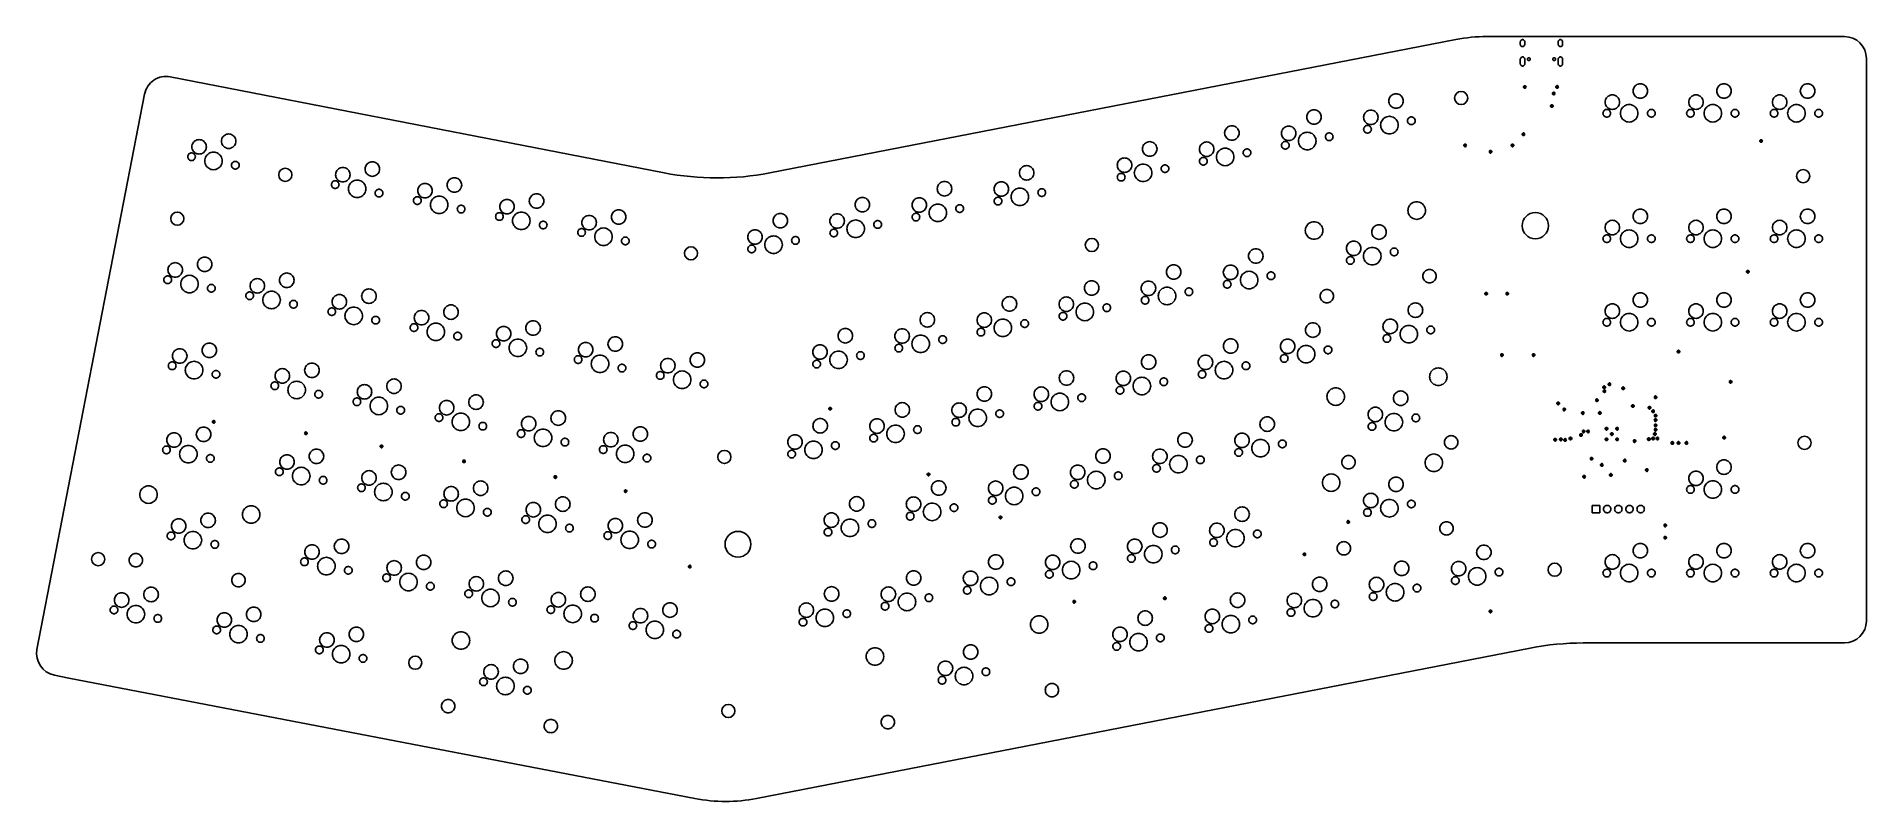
# Model space of a CAD drawing. Extents: x 101 to 518, y -308 to -134.
import ezdxf

# ---------------------------------------------------------------- set-up
doc = ezdxf.new("R2010")
doc.units = 0
doc.layers.add('BLACK', color=7, linetype='CONTINUOUS')

msp = doc.modelspace()

# ---------------------------------------------------------------- linework, layer by layer
at = {"layer": 'BLACK', "linetype": 'CONTINUOUS'}
for p, q in [((424.711961, -134.376322), (268.442894, -164.75692)), ((431.773007, -133.696311), (513.20974, -133.696311)), ((439.38974, -134.896311), (439.394018, -134.831048)), ((439.38974, -135.496311), (439.38974, -134.896311)), ((439.394018, -135.561574), (439.38974, -135.496311)), ((439.394018, -134.831048), (439.4278, -134.704969)), ((439.4278, -135.687653), (439.394018, -135.561574)), ((439.4278, -134.704969), (439.493063, -134.59193)), ((439.493063, -135.800692), (439.4278, -135.687653)), ((439.493063, -134.59193), (439.585359, -134.499634)), ((439.585359, -135.892988), (439.493063, -135.800692)), ((439.585359, -134.499634), (439.698398, -134.434371)), ((439.698398, -135.958251), (439.585359, -135.892988)), ((439.698398, -134.434371), (439.824477, -134.400589)), ((439.824477, -135.992033), (439.698398, -135.958251)), ((439.824477, -134.400589), (439.955003, -134.400589)), ((439.955003, -135.992033), (439.824477, -135.992033)), ((439.955003, -134.400589), (440.081082, -134.434371)), ((440.081082, -135.958251), (439.955003, -135.992033)), ((440.081082, -134.434371), (440.194121, -134.499634)), ((440.194121, -135.892988), (440.081082, -135.958251)), ((440.194121, -134.499634), (440.286417, -134.59193)), ((440.286417, -135.800692), (440.194121, -135.892988)), ((440.286417, -134.59193), (440.35168, -134.704969)), ((440.35168, -135.687653), (440.286417, -135.800692)), ((440.35168, -134.704969), (440.385462, -134.831048)), ((440.385462, -135.561574), (440.35168, -135.687653)), ((440.385462, -134.831048), (440.38974, -134.896311)), ((440.38974, -135.496311), (440.385462, -135.561574)), ((440.38974, -134.896311), (440.38974, -135.496311)), ((448.02974, -134.896311), (448.034018, -134.831048)), ((448.02974, -135.496311), (448.02974, -134.896311)), ((448.034018, -135.561574), (448.02974, -135.496311)), ((448.034018, -134.831048), (448.0678, -134.704969)), ((448.0678, -135.687653), (448.034018, -135.561574)), ((448.0678, -134.704969), (448.133063, -134.59193)), ((448.133063, -135.800692), (448.0678, -135.687653)), ((448.133063, -134.59193), (448.225359, -134.499634)), ((448.225359, -135.892988), (448.133063, -135.800692)), ((448.225359, -134.499634), (448.338398, -134.434371)), ((448.338398, -135.958251), (448.225359, -135.892988)), ((448.338398, -134.434371), (448.464477, -134.400589)), ((448.464477, -135.992033), (448.338398, -135.958251)), ((448.464477, -134.400589), (448.595003, -134.400589)), ((448.595003, -135.992033), (448.464477, -135.992033)), ((448.595003, -134.400589), (448.721082, -134.434371)), ((448.721082, -135.958251), (448.595003, -135.992033)), ((448.721082, -134.434371), (448.834121, -134.499634)), ((448.834121, -135.892988), (448.721082, -135.958251)), ((448.834121, -134.499634), (448.926417, -134.59193)), ((448.926417, -135.800692), (448.834121, -135.892988)), ((448.926417, -134.59193), (448.99168, -134.704969)), ((448.99168, -135.687653), (448.926417, -135.800692)), ((448.99168, -134.704969), (449.025462, -134.831048)), ((449.025462, -135.561574), (448.99168, -135.687653)), ((449.025462, -134.831048), (449.02974, -134.896311)), ((449.02974, -135.496311), (449.025462, -135.561574)), ((449.02974, -134.896311), (449.02974, -135.496311)), ((439.38974, -138.826311), (439.394018, -138.761048)), ((439.38974, -139.926311), (439.38974, -138.826311)), ((439.394018, -139.991574), (439.38974, -139.926311)), ((439.394018, -138.761048), (439.4278, -138.634969)), ((439.4278, -140.117653), (439.394018, -139.991574)), ((439.4278, -138.634969), (439.493063, -138.52193)), ((439.493063, -140.230692), (439.4278, -140.117653)), ((439.493063, -138.52193), (439.585359, -138.429634)), ((439.585359, -140.322988), (439.493063, -140.230692)), ((439.585359, -138.429634), (439.698398, -138.364371)), ((439.698398, -140.388251), (439.585359, -140.322988)), ((439.698398, -138.364371), (439.824477, -138.330589)), ((439.824477, -140.422033), (439.698398, -140.388251)), ((439.824477, -138.330589), (439.955003, -138.330589)), ((439.955003, -140.422033), (439.824477, -140.422033)), ((439.955003, -138.330589), (440.081082, -138.364371)), ((440.081082, -140.388251), (439.955003, -140.422033)), ((440.081082, -138.364371), (440.194121, -138.429634)), ((440.194121, -140.322988), (440.081082, -140.388251)), ((440.194121, -138.429634), (440.286417, -138.52193)), ((440.286417, -140.230692), (440.194121, -140.322988)), ((440.286417, -138.52193), (440.35168, -138.634969)), ((440.35168, -140.117653), (440.286417, -140.230692)), ((440.35168, -138.634969), (440.385462, -138.761048)), ((440.385462, -139.991574), (440.35168, -140.117653)), ((440.385462, -138.761048), (440.38974, -138.826311)), ((440.38974, -139.926311), (440.385462, -139.991574)), ((440.38974, -138.826311), (440.38974, -139.926311)), ((440.99474, -138.846311), (441.01434, -138.735154)), ((441.01434, -138.957468), (440.99474, -138.846311)), ((441.01434, -138.735154), (441.070776, -138.637405)), ((441.070776, -139.055217), (441.01434, -138.957468)), ((441.070776, -138.637405), (441.15724, -138.564853)), ((441.15724, -139.127769), (441.070776, -139.055217)), ((441.15724, -138.564853), (441.263304, -138.526248)), ((441.263304, -139.166374), (441.15724, -139.127769)), ((441.263304, -138.526248), (441.376176, -138.526248)), ((441.376176, -139.166374), (441.263304, -139.166374)), ((441.376176, -138.526248), (441.48224, -138.564853)), ((441.48224, -139.127769), (441.376176, -139.166374)), ((441.48224, -138.564853), (441.568704, -138.637405)), ((441.568704, -139.055217), (441.48224, -139.127769)), ((441.568704, -138.637405), (441.62514, -138.735154)), ((441.62514, -138.957468), (441.568704, -139.055217)), ((441.62514, -138.735154), (441.64474, -138.846311)), ((441.64474, -138.846311), (441.62514, -138.957468)), ((446.77474, -138.846311), (446.79434, -138.735154)), ((446.79434, -138.957468), (446.77474, -138.846311)), ((446.79434, -138.735154), (446.850776, -138.637405)), ((446.850776, -139.055217), (446.79434, -138.957468)), ((446.850776, -138.637405), (446.93724, -138.564853)), ((446.93724, -139.127769), (446.850776, -139.055217)), ((446.93724, -138.564853), (447.043304, -138.526248)), ((447.043304, -139.166374), (446.93724, -139.127769)), ((447.043304, -138.526248), (447.156176, -138.526248)), ((447.156176, -139.166374), (447.043304, -139.166374)), ((447.156176, -138.526248), (447.26224, -138.564853)), ((447.26224, -139.127769), (447.156176, -139.166374)), ((447.26224, -138.564853), (447.348704, -138.637405)), ((447.348704, -139.055217), (447.26224, -139.127769)), ((447.348704, -138.637405), (447.40514, -138.735154)), ((447.40514, -138.957468), (447.348704, -139.055217)), ((447.40514, -138.735154), (447.42474, -138.846311)), ((447.42474, -138.846311), (447.40514, -138.957468)), ((448.02974, -138.826311), (448.034018, -138.761048)), ((448.02974, -139.926311), (448.02974, -138.826311)), ((448.034018, -139.991574), (448.02974, -139.926311)), ((448.034018, -138.761048), (448.0678, -138.634969)), ((448.0678, -140.117653), (448.034018, -139.991574)), ((448.0678, -138.634969), (448.133063, -138.52193)), ((448.133063, -140.230692), (448.0678, -140.117653)), ((448.133063, -138.52193), (448.225359, -138.429634)), ((448.225359, -140.322988), (448.133063, -140.230692)), ((448.225359, -138.429634), (448.338398, -138.364371)), ((448.338398, -140.388251), (448.225359, -140.322988)), ((448.338398, -138.364371), (448.464477, -138.330589)), ((448.464477, -140.422033), (448.338398, -140.388251)), ((448.464477, -138.330589), (448.595003, -138.330589)), ((448.595003, -140.422033), (448.464477, -140.422033)), ((448.595003, -138.330589), (448.721082, -138.364371)), ((448.721082, -140.388251), (448.595003, -140.422033)), ((448.721082, -138.364371), (448.834121, -138.429634)), ((448.834121, -140.322988), (448.721082, -140.388251)), ((448.834121, -138.429634), (448.926417, -138.52193)), ((448.926417, -140.230692), (448.834121, -140.322988)), ((448.926417, -138.52193), (448.99168, -138.634969)), ((448.99168, -140.117653), (448.926417, -140.230692)), ((448.99168, -138.634969), (449.025462, -138.761048)), ((449.025462, -139.991574), (448.99168, -140.117653)), ((449.025462, -138.761048), (449.02974, -138.826311)), ((449.02974, -139.926311), (449.025462, -139.991574)), ((449.02974, -138.826311), (449.02974, -139.926311)), ((518.20974, -141.696311), (518.20974, -138.696311)), ((244.377337, -164.753061), (131.923203, -142.853183)), ((440.09724, -145.196311), (440.115332, -145.093705)), ((440.115332, -145.298917), (440.09724, -145.196311)), ((440.115332, -145.093705), (440.167427, -145.003475)), ((440.167427, -145.389147), (440.115332, -145.298917)), ((440.167427, -145.003475), (440.24724, -144.936503)), ((440.24724, -145.456119), (440.167427, -145.389147)), ((440.24724, -144.936503), (440.345146, -144.900869)), ((440.345146, -145.491753), (440.24724, -145.456119)), ((440.345146, -144.900869), (440.449334, -144.900869)), ((440.449334, -145.491753), (440.345146, -145.491753)), ((440.449334, -144.900869), (440.54724, -144.936503)), ((440.54724, -145.456119), (440.449334, -145.491753)), ((440.54724, -144.936503), (440.627053, -145.003475)), ((440.627053, -145.389147), (440.54724, -145.456119)), ((440.627053, -145.003475), (440.679148, -145.093705)), ((440.679148, -145.298917), (440.627053, -145.389147)), ((440.679148, -145.093705), (440.69724, -145.196311)), ((440.69724, -145.196311), (440.679148, -145.298917)), ((447.44724, -145.171311), (447.465332, -145.068705)), ((447.465332, -145.273917), (447.44724, -145.171311)), ((447.465332, -145.068705), (447.517427, -144.978475)), ((447.517427, -145.364147), (447.465332, -145.273917)), ((447.517427, -144.978475), (447.59724, -144.911503)), ((447.59724, -145.431119), (447.517427, -145.364147)), ((447.59724, -144.911503), (447.695146, -144.875869)), ((447.695146, -145.466753), (447.59724, -145.431119)), ((447.695146, -144.875869), (447.799334, -144.875869)), ((447.799334, -145.466753), (447.695146, -145.466753)), ((447.799334, -144.875869), (447.89724, -144.911503)), ((447.89724, -145.431119), (447.799334, -145.466753)), ((447.89724, -144.911503), (447.977053, -144.978475)), ((447.977053, -145.364147), (447.89724, -145.431119)), ((447.977053, -144.978475), (448.029148, -145.068705)), ((448.029148, -145.273917), (447.977053, -145.364147)), ((448.029148, -145.068705), (448.04724, -145.171311)), ((448.04724, -145.171311), (448.029148, -145.273917)), ((465.057648, -146.101553), (465.077962, -145.843436)), ((465.077962, -145.843436), (465.138405, -145.591675)), ((465.138405, -145.591675), (465.237487, -145.352469)), ((465.237487, -145.352469), (465.37277, -145.131707)), ((465.37277, -145.131707), (465.540922, -144.934827)), ((465.540922, -144.934827), (465.737802, -144.766675)), ((465.737802, -144.766675), (465.958564, -144.631392)), ((465.958564, -144.631392), (466.19777, -144.53231)), ((466.19777, -144.53231), (466.449531, -144.471867)), ((466.449531, -144.471867), (466.707648, -144.451553)), ((466.707648, -144.451553), (466.965765, -144.471867)), ((466.965765, -144.471867), (467.217526, -144.53231)), ((467.217526, -144.53231), (467.456732, -144.631392)), ((467.456732, -144.631392), (467.677494, -144.766675)), ((467.677494, -144.766675), (467.874374, -144.934827)), ((467.874374, -144.934827), (468.042526, -145.131707)), ((468.042526, -145.131707), (468.177809, -145.352469)), ((468.177809, -145.352469), (468.276891, -145.591675)), ((468.276891, -145.591675), (468.337334, -145.843436)), ((468.337334, -145.843436), (468.357648, -146.101553)), ((484.107648, -146.101553), (484.127962, -145.843436)), ((484.127962, -145.843436), (484.188405, -145.591675)), ((484.188405, -145.591675), (484.287487, -145.352469)), ((484.287487, -145.352469), (484.42277, -145.131707)), ((484.42277, -145.131707), (484.590922, -144.934827)), ((484.590922, -144.934827), (484.787802, -144.766675)), ((484.787802, -144.766675), (485.008564, -144.631392)), ((485.008564, -144.631392), (485.24777, -144.53231)), ((485.24777, -144.53231), (485.499531, -144.471867)), ((485.499531, -144.471867), (485.757648, -144.451553)), ((485.757648, -144.451553), (486.015765, -144.471867)), ((486.015765, -144.471867), (486.267526, -144.53231)), ((486.267526, -144.53231), (486.506732, -144.631392)), ((486.506732, -144.631392), (486.727494, -144.766675)), ((486.727494, -144.766675), (486.924374, -144.934827)), ((486.924374, -144.934827), (487.092526, -145.131707)), ((487.092526, -145.131707), (487.227809, -145.352469)), ((487.227809, -145.352469), (487.326891, -145.591675)), ((487.326891, -145.591675), (487.387334, -145.843436)), ((487.387334, -145.843436), (487.407648, -146.101553)), ((503.157648, -146.101553), (503.177962, -145.843436)), ((503.177962, -145.843436), (503.238405, -145.591675)), ((503.238405, -145.591675), (503.337487, -145.352469)), ((503.337487, -145.352469), (503.47277, -145.131707)), ((503.47277, -145.131707), (503.640922, -144.934827)), ((503.640922, -144.934827), (503.837802, -144.766675)), ((503.837802, -144.766675), (504.058564, -144.631392)), ((504.058564, -144.631392), (504.29777, -144.53231)), ((504.29777, -144.53231), (504.549531, -144.471867)), ((504.549531, -144.471867), (504.807648, -144.451553)), ((504.807648, -144.451553), (505.065765, -144.471867)), ((505.065765, -144.471867), (505.317526, -144.53231)), ((505.317526, -144.53231), (505.556732, -144.631392)), ((505.556732, -144.631392), (505.777494, -144.766675)), ((505.777494, -144.766675), (505.974374, -144.934827)), ((505.974374, -144.934827), (506.142526, -145.131707)), ((506.142526, -145.131707), (506.277809, -145.352469)), ((506.277809, -145.352469), (506.376891, -145.591675)), ((506.376891, -145.591675), (506.437334, -145.843436)), ((506.437334, -145.843436), (506.457648, -146.101553)), ((518.20974, -141.696311), (518.20974, -265.496311)), ((101.55841, -273.39485), (126.058534, -146.810875)), ((409.442853, -148.392775), (409.463167, -148.134658)), ((409.463167, -148.650892), (409.442853, -148.392775)), ((409.463167, -148.134658), (409.52361, -147.882897)), ((409.52361, -148.902653), (409.463167, -148.650892)), ((409.52361, -147.882897), (409.622692, -147.643691)), ((409.622692, -149.141859), (409.52361, -148.902653)), ((409.622692, -147.643691), (409.757975, -147.422929)), ((409.757975, -149.362621), (409.622692, -149.141859)), ((409.757975, -147.422929), (409.926127, -147.226049)), ((409.926127, -149.559501), (409.757975, -149.362621)), ((409.926127, -147.226049), (410.123007, -147.057897)), ((410.123007, -149.727653), (409.926127, -149.559501)), ((410.123007, -147.057897), (410.343769, -146.922614)), ((410.343769, -149.862936), (410.123007, -149.727653)), ((410.343769, -146.922614), (410.582975, -146.823532)), ((410.582975, -149.962018), (410.343769, -149.862936)), ((410.582975, -146.823532), (410.834736, -146.763089)), ((410.834736, -150.022461), (410.582975, -149.962018)), ((410.834736, -146.763089), (411.092853, -146.742775)), ((411.092853, -150.042775), (410.834736, -150.022461)), ((411.092853, -146.742775), (411.35097, -146.763089)), ((411.35097, -150.022461), (411.092853, -150.042775)), ((411.35097, -146.763089), (411.602731, -146.823532)), ((411.602731, -149.962018), (411.35097, -150.022461)), ((411.602731, -146.823532), (411.841937, -146.922614)), ((411.841937, -149.862936), (411.602731, -149.962018)), ((411.841937, -146.922614), (412.062699, -147.057897)), ((412.062699, -149.727653), (411.841937, -149.862936)), ((412.062699, -147.057897), (412.259579, -147.226049)), ((412.259579, -149.559501), (412.062699, -149.727653)), ((412.259579, -147.226049), (412.427731, -147.422929)), ((412.427731, -149.362621), (412.259579, -149.559501)), ((412.427731, -147.422929), (412.563014, -147.643691)), ((412.563014, -149.141859), (412.427731, -149.362621)), ((412.563014, -147.643691), (412.662096, -147.882897)), ((412.662096, -148.902653), (412.563014, -149.141859)), ((412.662096, -147.882897), (412.722539, -148.134658)), ((412.722539, -148.650892), (412.662096, -148.902653)), ((412.722539, -148.134658), (412.742853, -148.392775)), ((412.742853, -148.392775), (412.722539, -148.650892)), ((446.266006, -149.514774), (446.284098, -149.412168)), ((446.284098, -149.61738), (446.266006, -149.514774)), ((446.284098, -149.412168), (446.336193, -149.321938)), ((446.336193, -149.70761), (446.284098, -149.61738)), ((446.336193, -149.321938), (446.416006, -149.254966)), ((446.416006, -149.774582), (446.336193, -149.70761)), ((446.416006, -149.254966), (446.513912, -149.219332)), ((446.513912, -149.810216), (446.416006, -149.774582)), ((446.513912, -149.219332), (446.6181, -149.219332)), ((446.6181, -149.810216), (446.513912, -149.810216)), ((446.6181, -149.219332), (446.716006, -149.254966)), ((446.716006, -149.774582), (446.6181, -149.810216)), ((446.69724, -146.671311), (446.715332, -146.568705)), ((446.715332, -146.773917), (446.69724, -146.671311)), ((446.715332, -146.568705), (446.767427, -146.478475)), ((446.767427, -146.864147), (446.715332, -146.773917)), ((446.716006, -149.254966), (446.795819, -149.321938)), ((446.795819, -149.70761), (446.716006, -149.774582)), ((446.767427, -146.478475), (446.84724, -146.411503)), ((446.84724, -146.931119), (446.767427, -146.864147)), ((446.795819, -149.321938), (446.847914, -149.412168)), ((446.847914, -149.61738), (446.795819, -149.70761)), ((446.84724, -146.411503), (446.945146, -146.375869)), ((446.945146, -146.966753), (446.84724, -146.931119)), ((446.847914, -149.412168), (446.866006, -149.514774)), ((446.866006, -149.514774), (446.847914, -149.61738)), ((446.945146, -146.375869), (447.049334, -146.375869)), ((447.049334, -146.966753), (446.945146, -146.966753)), ((447.049334, -146.375869), (447.14724, -146.411503)), ((447.14724, -146.931119), (447.049334, -146.966753)), ((447.14724, -146.411503), (447.227053, -146.478475)), ((447.227053, -146.864147), (447.14724, -146.931119)), ((447.227053, -146.478475), (447.279148, -146.568705)), ((447.279148, -146.773917), (447.227053, -146.864147)), ((447.279148, -146.568705), (447.29724, -146.671311)), ((447.29724, -146.671311), (447.279148, -146.773917)), ((458.707648, -148.641553), (458.727962, -148.383436)), ((458.727962, -148.89967), (458.707648, -148.641553)), ((458.727962, -148.383436), (458.788405, -148.131675)), ((458.788405, -149.151431), (458.727962, -148.89967)), ((458.788405, -148.131675), (458.887487, -147.892469)), ((458.887487, -149.390637), (458.788405, -149.151431)), ((458.887487, -147.892469), (459.02277, -147.671707)), ((459.02277, -149.611399), (458.887487, -149.390637)), ((459.02277, -147.671707), (459.190922, -147.474827)), ((459.190922, -149.808279), (459.02277, -149.611399)), ((459.190922, -147.474827), (459.387802, -147.306675)), ((459.387802, -149.976431), (459.190922, -149.808279)), ((459.387802, -147.306675), (459.608564, -147.171392)), ((459.608564, -150.111714), (459.387802, -149.976431)), ((459.608564, -147.171392), (459.84777, -147.07231)), ((459.84777, -147.07231), (460.099531, -147.011867)), ((460.099531, -147.011867), (460.357648, -146.991553)), ((460.357648, -146.991553), (460.615765, -147.011867)), ((460.615765, -147.011867), (460.867526, -147.07231)), ((460.867526, -147.07231), (461.106732, -147.171392)), ((461.106732, -147.171392), (461.327494, -147.306675)), ((461.327494, -149.976431), (461.106732, -150.111714)), ((461.327494, -147.306675), (461.524374, -147.474827)), ((461.524374, -149.808279), (461.327494, -149.976431)), ((461.524374, -147.474827), (461.692526, -147.671707)), ((461.692526, -149.611399), (461.524374, -149.808279)), ((461.692526, -147.671707), (461.827809, -147.892469)), ((461.827809, -149.390637), (461.692526, -149.611399)), ((461.827809, -147.892469), (461.926891, -148.131675)), ((461.926891, -149.151431), (461.827809, -149.390637)), ((461.926891, -148.131675), (461.987334, -148.383436)), ((461.987334, -148.89967), (461.926891, -149.151431)), ((461.987334, -148.383436), (462.007648, -148.641553)), ((462.007648, -148.641553), (461.987334, -148.89967)), ((462.490273, -150.103569), (462.660759, -149.875826)), ((462.660759, -149.875826), (462.861921, -149.674664)), ((462.861921, -149.674664), (463.089664, -149.504178)), ((463.089664, -149.504178), (463.339352, -149.367838)), ((463.339352, -149.367838), (463.605901, -149.26842)), ((463.605901, -149.26842), (463.883886, -149.207948)), ((463.883886, -149.207948), (464.167648, -149.187653)), ((464.167648, -149.187653), (464.45141, -149.207948)), ((464.45141, -149.207948), (464.729395, -149.26842)), ((464.729395, -149.26842), (464.995944, -149.367838)), ((464.995944, -149.367838), (465.245632, -149.504178)), ((465.077962, -146.35967), (465.057648, -146.101553)), ((465.138405, -146.611431), (465.077962, -146.35967)), ((465.237487, -146.850637), (465.138405, -146.611431)), ((465.37277, -147.071399), (465.237487, -146.850637)), ((465.245632, -149.504178), (465.473375, -149.674664)), ((465.540922, -147.268279), (465.37277, -147.071399)), ((465.473375, -149.674664), (465.674537, -149.875826)), ((465.737802, -147.436431), (465.540922, -147.268279)), ((465.674537, -149.875826), (465.845023, -150.103569)), ((465.958564, -147.571714), (465.737802, -147.436431)), ((466.19777, -147.670796), (465.958564, -147.571714)), ((466.449531, -147.731239), (466.19777, -147.670796)), ((466.707648, -147.751553), (466.449531, -147.731239)), ((466.965765, -147.731239), (466.707648, -147.751553)), ((467.217526, -147.670796), (466.965765, -147.731239)), ((467.456732, -147.571714), (467.217526, -147.670796)), ((467.677494, -147.436431), (467.456732, -147.571714)), ((467.874374, -147.268279), (467.677494, -147.436431)), ((468.042526, -147.071399), (467.874374, -147.268279)), ((468.177809, -146.850637), (468.042526, -147.071399)), ((468.276891, -146.611431), (468.177809, -146.850637)), ((468.337334, -146.35967), (468.276891, -146.611431)), ((468.357648, -146.101553), (468.337334, -146.35967)), ((477.757648, -148.641553), (477.777962, -148.383436)), ((477.777962, -148.89967), (477.757648, -148.641553)), ((477.777962, -148.383436), (477.838405, -148.131675)), ((477.838405, -149.151431), (477.777962, -148.89967)), ((477.838405, -148.131675), (477.937487, -147.892469)), ((477.937487, -149.390637), (477.838405, -149.151431)), ((477.937487, -147.892469), (478.07277, -147.671707)), ((478.07277, -149.611399), (477.937487, -149.390637)), ((478.07277, -147.671707), (478.240922, -147.474827)), ((478.240922, -149.808279), (478.07277, -149.611399)), ((478.240922, -147.474827), (478.437802, -147.306675)), ((478.437802, -149.976431), (478.240922, -149.808279)), ((478.437802, -147.306675), (478.658564, -147.171392)), ((478.658564, -150.111714), (478.437802, -149.976431)), ((478.658564, -147.171392), (478.89777, -147.07231)), ((478.89777, -147.07231), (479.149531, -147.011867)), ((479.149531, -147.011867), (479.407648, -146.991553)), ((479.407648, -146.991553), (479.665765, -147.011867)), ((479.665765, -147.011867), (479.917526, -147.07231)), ((479.917526, -147.07231), (480.156732, -147.171392)), ((480.156732, -147.171392), (480.377494, -147.306675)), ((480.377494, -149.976431), (480.156732, -150.111714)), ((480.377494, -147.306675), (480.574374, -147.474827)), ((480.574374, -149.808279), (480.377494, -149.976431)), ((480.574374, -147.474827), (480.742526, -147.671707)), ((480.742526, -149.611399), (480.574374, -149.808279)), ((480.742526, -147.671707), (480.877809, -147.892469)), ((480.877809, -149.390637), (480.742526, -149.611399)), ((480.877809, -147.892469), (480.976891, -148.131675)), ((480.976891, -149.151431), (480.877809, -149.390637)), ((480.976891, -148.131675), (481.037334, -148.383436)), ((481.037334, -148.89967), (480.976891, -149.151431)), ((481.037334, -148.383436), (481.057648, -148.641553)), ((481.057648, -148.641553), (481.037334, -148.89967)), ((481.540273, -150.103569), (481.710759, -149.875826)), ((481.710759, -149.875826), (481.911921, -149.674664)), ((481.911921, -149.674664), (482.139664, -149.504178)), ((482.139664, -149.504178), (482.389352, -149.367838)), ((482.389352, -149.367838), (482.655901, -149.26842)), ((482.655901, -149.26842), (482.933886, -149.207948)), ((482.933886, -149.207948), (483.217648, -149.187653)), ((483.217648, -149.187653), (483.50141, -149.207948)), ((483.50141, -149.207948), (483.779395, -149.26842)), ((483.779395, -149.26842), (484.045944, -149.367838)), ((484.045944, -149.367838), (484.295632, -149.504178)), ((484.127962, -146.35967), (484.107648, -146.101553)), ((484.188405, -146.611431), (484.127962, -146.35967)), ((484.287487, -146.850637), (484.188405, -146.611431)), ((484.42277, -147.071399), (484.287487, -146.850637)), ((484.295632, -149.504178), (484.523375, -149.674664)), ((484.590922, -147.268279), (484.42277, -147.071399)), ((484.523375, -149.674664), (484.724537, -149.875826)), ((484.787802, -147.436431), (484.590922, -147.268279)), ((484.724537, -149.875826), (484.895023, -150.103569)), ((485.008564, -147.571714), (484.787802, -147.436431)), ((485.24777, -147.670796), (485.008564, -147.571714)), ((485.499531, -147.731239), (485.24777, -147.670796)), ((485.757648, -147.751553), (485.499531, -147.731239)), ((486.015765, -147.731239), (485.757648, -147.751553)), ((486.267526, -147.670796), (486.015765, -147.731239)), ((486.506732, -147.571714), (486.267526, -147.670796)), ((486.727494, -147.436431), (486.506732, -147.571714)), ((486.924374, -147.268279), (486.727494, -147.436431)), ((487.092526, -147.071399), (486.924374, -147.268279)), ((487.227809, -146.850637), (487.092526, -147.071399)), ((487.326891, -146.611431), (487.227809, -146.850637)), ((487.387334, -146.35967), (487.326891, -146.611431)), ((487.407648, -146.101553), (487.387334, -146.35967)), ((496.807648, -148.641553), (496.827962, -148.383436)), ((496.827962, -148.89967), (496.807648, -148.641553)), ((496.827962, -148.383436), (496.888405, -148.131675)), ((496.888405, -149.151431), (496.827962, -148.89967)), ((496.888405, -148.131675), (496.987487, -147.892469)), ((496.987487, -149.390637), (496.888405, -149.151431)), ((496.987487, -147.892469), (497.12277, -147.671707)), ((497.12277, -149.611399), (496.987487, -149.390637)), ((497.12277, -147.671707), (497.290922, -147.474827)), ((497.290922, -149.808279), (497.12277, -149.611399)), ((497.290922, -147.474827), (497.487802, -147.306675)), ((497.487802, -149.976431), (497.290922, -149.808279)), ((497.487802, -147.306675), (497.708564, -147.171392)), ((497.708564, -150.111714), (497.487802, -149.976431)), ((497.708564, -147.171392), (497.94777, -147.07231)), ((497.94777, -147.07231), (498.199531, -147.011867)), ((498.199531, -147.011867), (498.457648, -146.991553)), ((498.457648, -146.991553), (498.715765, -147.011867)), ((498.715765, -147.011867), (498.967526, -147.07231)), ((498.967526, -147.07231), (499.206732, -147.171392)), ((499.206732, -147.171392), (499.427494, -147.306675)), ((499.427494, -149.976431), (499.206732, -150.111714)), ((499.427494, -147.306675), (499.624374, -147.474827)), ((499.624374, -149.808279), (499.427494, -149.976431)), ((499.624374, -147.474827), (499.792526, -147.671707)), ((499.792526, -149.611399), (499.624374, -149.808279)), ((499.792526, -147.671707), (499.927809, -147.892469)), ((499.927809, -149.390637), (499.792526, -149.611399)), ((499.927809, -147.892469), (500.026891, -148.131675)), ((500.026891, -149.151431), (499.927809, -149.390637)), ((500.026891, -148.131675), (500.087334, -148.383436)), ((500.087334, -148.89967), (500.026891, -149.151431)), ((500.087334, -148.383436), (500.107648, -148.641553)), ((500.107648, -148.641553), (500.087334, -148.89967)), ((500.590273, -150.103569), (500.760759, -149.875826)), ((500.760759, -149.875826), (500.961921, -149.674664)), ((500.961921, -149.674664), (501.189664, -149.504178)), ((501.189664, -149.504178), (501.439352, -149.367838)), ((501.439352, -149.367838), (501.705901, -149.26842)), ((501.705901, -149.26842), (501.983886, -149.207948)), ((501.983886, -149.207948), (502.267648, -149.187653)), ((502.267648, -149.187653), (502.55141, -149.207948)), ((502.55141, -149.207948), (502.829395, -149.26842)), ((502.829395, -149.26842), (503.095944, -149.367838)), ((503.095944, -149.367838), (503.345632, -149.504178)), ((503.177962, -146.35967), (503.157648, -146.101553)), ((503.238405, -146.611431), (503.177962, -146.35967)), ((503.337487, -146.850637), (503.238405, -146.611431)), ((503.47277, -147.071399), (503.337487, -146.850637)), ((503.345632, -149.504178), (503.573375, -149.674664)), ((503.640922, -147.268279), (503.47277, -147.071399)), ((503.573375, -149.674664), (503.774537, -149.875826)), ((503.837802, -147.436431), (503.640922, -147.268279)), ((503.774537, -149.875826), (503.945023, -150.103569)), ((504.058564, -147.571714), (503.837802, -147.436431)), ((504.29777, -147.670796), (504.058564, -147.571714)), ((504.549531, -147.731239), (504.29777, -147.670796)), ((504.807648, -147.751553), (504.549531, -147.731239)), ((505.065765, -147.731239), (504.807648, -147.751553)), ((505.317526, -147.670796), (505.065765, -147.731239)), ((505.556732, -147.571714), (505.317526, -147.670796)), ((505.777494, -147.436431), (505.556732, -147.571714)), ((505.974374, -147.268279), (505.777494, -147.436431)), ((506.142526, -147.071399), (505.974374, -147.268279)), ((506.277809, -146.850637), (506.142526, -147.071399)), ((506.376891, -146.611431), (506.277809, -146.850637)), ((506.437334, -146.35967), (506.376891, -146.611431)), ((506.457648, -146.101553), (506.437334, -146.35967)), ((372.723012, -154.327719), (372.943774, -154.192436)), ((372.943774, -154.192436), (373.18298, -154.093354)), ((373.18298, -154.093354), (373.434741, -154.032911)), ((373.434741, -154.032911), (373.692858, -154.012597)), ((373.692858, -154.012597), (373.950975, -154.032911)), ((373.950975, -154.032911), (374.202736, -154.093354)), ((374.202736, -154.093354), (374.441942, -154.192436)), ((374.441942, -154.192436), (374.662704, -154.327719)), ((385.895095, -154.262495), (386.134301, -154.163413)), ((386.134301, -154.163413), (386.386062, -154.10297)), ((386.386062, -154.10297), (386.644179, -154.082656)), ((386.644179, -154.082656), (386.902296, -154.10297)), ((386.902296, -154.10297), (387.154057, -154.163413)), ((387.154057, -154.163413), (387.393263, -154.262495)), ((390.742856, -152.027686), (390.76317, -151.769569)), ((390.76317, -152.285803), (390.742856, -152.027686)), ((390.76317, -151.769569), (390.823613, -151.517808)), ((390.823613, -152.537564), (390.76317, -152.285803)), ((390.823613, -151.517808), (390.922695, -151.278602)), ((390.922695, -152.77677), (390.823613, -152.537564)), ((390.922695, -151.278602), (391.057978, -151.05784)), ((391.057978, -152.997532), (390.922695, -152.77677)), ((391.057978, -151.05784), (391.22613, -150.86096)), ((391.22613, -153.194412), (391.057978, -152.997532)), ((391.22613, -150.86096), (391.42301, -150.692808)), ((391.42301, -153.362564), (391.22613, -153.194412)), ((391.42301, -150.692808), (391.643772, -150.557525)), ((391.643772, -153.497847), (391.42301, -153.362564)), ((391.643772, -150.557525), (391.882978, -150.458443)), ((391.882978, -153.596929), (391.643772, -153.497847)), ((391.882978, -150.458443), (392.134739, -150.398)), ((392.134739, -153.657372), (391.882978, -153.596929)), ((392.134739, -150.398), (392.392856, -150.377686)), ((392.392856, -153.677686), (392.134739, -153.657372)), ((392.392856, -150.377686), (392.650973, -150.398)), ((392.650973, -153.657372), (392.392856, -153.677686)), ((392.650973, -150.398), (392.902734, -150.458443)), ((392.902734, -153.596929), (392.650973, -153.657372)), ((392.902734, -150.458443), (393.14194, -150.557525)), ((393.14194, -153.497847), (392.902734, -153.596929)), ((393.14194, -150.557525), (393.362702, -150.692808)), ((393.362702, -153.362564), (393.14194, -153.497847)), ((393.362702, -150.692808), (393.559582, -150.86096)), ((393.559582, -153.194412), (393.362702, -153.362564)), ((393.559582, -150.86096), (393.727734, -151.05784)), ((393.727734, -152.997532), (393.559582, -153.194412)), ((393.727734, -151.05784), (393.863017, -151.278602)), ((393.863017, -152.77677), (393.727734, -152.997532)), ((393.863017, -151.278602), (393.962099, -151.517808)), ((393.962099, -152.537564), (393.863017, -152.77677)), ((393.962099, -151.517808), (394.022542, -151.769569)), ((394.022542, -152.285803), (393.962099, -152.537564)), ((394.022542, -151.769569), (394.042856, -152.027686)), ((394.042856, -152.027686), (394.022542, -152.285803)), ((403.694176, -152.097745), (403.71449, -151.839628)), ((403.71449, -152.355862), (403.694176, -152.097745)), ((403.71449, -151.839628), (403.774933, -151.587867)), ((403.774933, -152.607623), (403.71449, -152.355862)), ((403.774933, -151.587867), (403.874015, -151.348661)), ((403.874015, -152.846829), (403.774933, -152.607623)), ((403.874015, -151.348661), (404.009298, -151.127899)), ((404.009298, -153.067591), (403.874015, -152.846829)), ((403.874274, -154.319094), (403.996675, -154.183154)), ((403.996675, -154.183154), (404.144664, -154.075634)), ((404.009298, -151.127899), (404.17745, -150.931019)), ((404.17745, -153.264471), (404.009298, -153.067591)), ((404.144664, -154.075634), (404.311774, -154.001232)), ((404.17745, -150.931019), (404.37433, -150.762867)), ((404.37433, -153.432623), (404.17745, -153.264471)), ((404.311774, -154.001232), (404.490702, -153.963199)), ((404.37433, -150.762867), (404.595092, -150.627584)), ((404.595092, -153.567906), (404.37433, -153.432623)), ((404.490702, -153.963199), (404.673626, -153.963199)), ((404.595092, -150.627584), (404.834298, -150.528502)), ((404.834298, -153.666988), (404.595092, -153.567906)), ((404.673626, -153.963199), (404.852554, -154.001232)), ((404.834298, -150.528502), (405.086059, -150.468059)), ((405.086059, -153.727431), (404.834298, -153.666988)), ((404.852554, -154.001232), (405.019664, -154.075634)), ((405.019664, -154.075634), (405.167653, -154.183154)), ((405.086059, -150.468059), (405.344176, -150.447745)), ((405.344176, -153.747745), (405.086059, -153.727431)), ((405.167653, -154.183154), (405.290054, -154.319094)), ((405.344176, -150.447745), (405.602293, -150.468059)), ((405.602293, -153.727431), (405.344176, -153.747745)), ((405.602293, -150.468059), (405.854054, -150.528502)), ((405.854054, -153.666988), (405.602293, -153.727431)), ((405.854054, -150.528502), (406.09326, -150.627584)), ((406.09326, -153.567906), (405.854054, -153.666988)), ((406.09326, -150.627584), (406.314022, -150.762867)), ((406.314022, -153.432623), (406.09326, -153.567906)), ((406.314022, -150.762867), (406.510902, -150.931019)), ((406.510902, -153.264471), (406.314022, -153.432623)), ((406.510902, -150.931019), (406.679054, -151.127899)), ((406.679054, -153.067591), (406.510902, -153.264471)), ((406.679054, -151.127899), (406.814337, -151.348661)), ((406.814337, -152.846829), (406.679054, -153.067591)), ((406.814337, -151.348661), (406.913419, -151.587867)), ((406.913419, -152.607623), (406.814337, -152.846829)), ((406.913419, -151.587867), (406.973862, -151.839628)), ((406.973862, -152.355862), (406.913419, -152.607623)), ((406.973862, -151.839628), (406.994176, -152.097745)), ((406.994176, -152.097745), (406.973862, -152.355862)), ((407.57493, -153.864096), (407.595225, -153.580334)), ((407.595225, -154.147858), (407.57493, -153.864096)), ((407.595225, -153.580334), (407.655697, -153.302349)), ((407.655697, -154.425843), (407.595225, -154.147858)), ((407.655697, -153.302349), (407.755115, -153.0358)), ((407.755115, -153.0358), (407.891455, -152.786112)), ((407.891455, -152.786112), (408.061941, -152.558369)), ((408.061941, -152.558369), (408.263103, -152.357207)), ((408.263103, -152.357207), (408.490846, -152.186721)), ((408.490846, -152.186721), (408.740534, -152.050381)), ((408.740534, -152.050381), (409.007083, -151.950963)), ((409.007083, -151.950963), (409.285068, -151.890491)), ((409.285068, -151.890491), (409.56883, -151.870196)), ((409.56883, -151.870196), (409.852592, -151.890491)), ((409.852592, -151.890491), (410.130577, -151.950963)), ((410.130577, -151.950963), (410.397126, -152.050381)), ((410.397126, -152.050381), (410.646814, -152.186721)), ((410.646814, -152.186721), (410.874557, -152.357207)), ((410.874557, -152.357207), (411.075719, -152.558369)), ((411.075719, -152.558369), (411.246205, -152.786112)), ((411.246205, -152.786112), (411.382545, -153.0358)), ((411.382545, -153.0358), (411.481963, -153.302349)), ((411.481963, -153.302349), (411.542435, -153.580334)), ((411.542435, -154.147858), (411.481963, -154.425843)), ((411.542435, -153.580334), (411.56273, -153.864096)), ((411.56273, -153.864096), (411.542435, -154.147858)), ((413.680496, -152.894786), (413.699617, -152.712863)), ((413.699617, -153.076709), (413.680496, -152.894786)), ((413.699617, -152.712863), (413.756144, -152.538891)), ((413.756144, -153.250681), (413.699617, -153.076709)), ((413.756144, -152.538891), (413.847606, -152.380474)), ((413.847606, -153.409098), (413.756144, -153.250681)), ((413.847606, -152.380474), (413.970007, -152.244534)), ((413.970007, -153.545038), (413.847606, -153.409098)), ((413.970007, -152.244534), (414.117996, -152.137014)), ((414.117996, -153.652558), (413.970007, -153.545038)), ((414.117996, -152.137014), (414.285106, -152.062612)), ((414.285106, -153.72696), (414.117996, -153.652558)), ((414.285106, -152.062612), (414.464034, -152.024579)), ((414.464034, -153.764993), (414.285106, -153.72696)), ((414.464034, -152.024579), (414.646958, -152.024579)), ((414.646958, -153.764993), (414.464034, -153.764993)), ((414.646958, -152.024579), (414.825886, -152.062612)), ((414.825886, -153.72696), (414.646958, -153.764993)), ((414.825886, -152.062612), (414.992996, -152.137014)), ((414.992996, -153.652558), (414.825886, -153.72696)), ((414.992996, -152.137014), (415.140985, -152.244534)), ((415.140985, -153.545038), (414.992996, -153.652558)), ((415.140985, -152.244534), (415.263386, -152.380474)), ((415.263386, -153.409098), (415.140985, -153.545038)), ((415.263386, -152.380474), (415.354848, -152.538891)), ((415.354848, -153.250681), (415.263386, -153.409098)), ((415.354848, -152.538891), (415.411375, -152.712863)), ((415.411375, -153.076709), (415.354848, -153.250681)), ((415.411375, -152.712863), (415.430496, -152.894786)), ((415.430496, -152.894786), (415.411375, -153.076709)), ((458.212648, -151.181553), (458.231769, -150.99963)), ((458.231769, -151.363476), (458.212648, -151.181553)), ((458.231769, -150.99963), (458.288296, -150.825658)), ((458.288296, -151.537448), (458.231769, -151.363476)), ((458.288296, -150.825658), (458.379758, -150.667241)), ((458.379758, -151.695865), (458.288296, -151.537448)), ((458.379758, -150.667241), (458.502159, -150.531301)), ((458.502159, -151.831805), (458.379758, -151.695865)), ((458.502159, -150.531301), (458.650148, -150.423781)), ((458.650148, -151.939325), (458.502159, -151.831805)), ((458.650148, -150.423781), (458.817258, -150.349379)), ((458.817258, -152.013727), (458.650148, -151.939325)), ((458.817258, -150.349379), (458.996186, -150.311346)), ((458.996186, -152.05176), (458.817258, -152.013727)), ((458.996186, -150.311346), (459.17911, -150.311346)), ((459.17911, -152.05176), (458.996186, -152.05176)), ((459.17911, -150.311346), (459.358038, -150.349379)), ((459.358038, -152.013727), (459.17911, -152.05176)), ((459.358038, -150.349379), (459.525148, -150.423781)), ((459.525148, -151.939325), (459.358038, -152.013727)), ((459.525148, -150.423781), (459.673137, -150.531301)), ((459.673137, -151.831805), (459.525148, -151.939325)), ((459.84777, -150.210796), (459.608564, -150.111714)), ((459.673137, -150.531301), (459.795538, -150.667241)), ((459.795538, -151.695865), (459.673137, -151.831805)), ((459.795538, -150.667241), (459.887, -150.825658)), ((459.887, -151.537448), (459.795538, -151.695865)), ((460.099531, -150.271239), (459.84777, -150.210796)), ((459.887, -150.825658), (459.943527, -150.99963)), ((459.943527, -151.363476), (459.887, -151.537448)), ((459.943527, -150.99963), (459.962648, -151.181553)), ((459.962648, -151.181553), (459.943527, -151.363476)), ((460.357648, -150.291553), (460.099531, -150.271239)), ((460.615765, -150.271239), (460.357648, -150.291553)), ((460.867526, -150.210796), (460.615765, -150.271239)), ((461.106732, -150.111714), (460.867526, -150.210796)), ((462.173748, -151.181553), (462.194043, -150.897791)), ((462.194043, -151.465315), (462.173748, -151.181553)), ((462.194043, -150.897791), (462.254515, -150.619806)), ((462.254515, -151.7433), (462.194043, -151.465315)), ((462.254515, -150.619806), (462.353933, -150.353257)), ((462.353933, -152.009849), (462.254515, -151.7433)), ((462.353933, -150.353257), (462.490273, -150.103569)), ((462.490273, -152.259537), (462.353933, -152.009849)), ((462.660759, -152.48728), (462.490273, -152.259537)), ((462.861921, -152.688442), (462.660759, -152.48728)), ((463.089664, -152.858928), (462.861921, -152.688442)), ((463.339352, -152.995268), (463.089664, -152.858928)), ((463.605901, -153.094686), (463.339352, -152.995268)), ((463.883886, -153.155158), (463.605901, -153.094686)), ((464.167648, -153.175453), (463.883886, -153.155158)), ((464.45141, -153.155158), (464.167648, -153.175453)), ((464.729395, -153.094686), (464.45141, -153.155158)), ((464.995944, -152.995268), (464.729395, -153.094686)), ((465.245632, -152.858928), (464.995944, -152.995268)), ((465.473375, -152.688442), (465.245632, -152.858928)), ((465.674537, -152.48728), (465.473375, -152.688442)), ((465.845023, -152.259537), (465.674537, -152.48728)), ((465.845023, -150.103569), (465.981363, -150.353257)), ((465.981363, -152.009849), (465.845023, -152.259537)), ((465.981363, -150.353257), (466.080781, -150.619806)), ((466.080781, -151.7433), (465.981363, -152.009849)), ((466.080781, -150.619806), (466.141253, -150.897791)), ((466.141253, -151.465315), (466.080781, -151.7433)), ((466.141253, -150.897791), (466.161548, -151.181553)), ((466.161548, -151.181553), (466.141253, -151.465315)), ((468.372648, -151.181553), (468.391769, -150.99963)), ((468.391769, -151.363476), (468.372648, -151.181553)), ((468.391769, -150.99963), (468.448296, -150.825658)), ((468.448296, -151.537448), (468.391769, -151.363476)), ((468.448296, -150.825658), (468.539758, -150.667241)), ((468.539758, -151.695865), (468.448296, -151.537448)), ((468.539758, -150.667241), (468.662159, -150.531301)), ((468.662159, -151.831805), (468.539758, -151.695865)), ((468.662159, -150.531301), (468.810148, -150.423781)), ((468.810148, -151.939325), (468.662159, -151.831805)), ((468.810148, -150.423781), (468.977258, -150.349379)), ((468.977258, -152.013727), (468.810148, -151.939325)), ((468.977258, -150.349379), (469.156186, -150.311346)), ((469.156186, -152.05176), (468.977258, -152.013727)), ((469.156186, -150.311346), (469.33911, -150.311346)), ((469.33911, -152.05176), (469.156186, -152.05176)), ((469.33911, -150.311346), (469.518038, -150.349379)), ((469.518038, -152.013727), (469.33911, -152.05176)), ((469.518038, -150.349379), (469.685148, -150.423781)), ((469.685148, -151.939325), (469.518038, -152.013727)), ((469.685148, -150.423781), (469.833137, -150.531301)), ((469.833137, -151.831805), (469.685148, -151.939325)), ((469.833137, -150.531301), (469.955538, -150.667241)), ((469.955538, -151.695865), (469.833137, -151.831805)), ((469.955538, -150.667241), (470.047, -150.825658)), ((470.047, -151.537448), (469.955538, -151.695865)), ((470.047, -150.825658), (470.103527, -150.99963)), ((470.103527, -151.363476), (470.047, -151.537448)), ((470.103527, -150.99963), (470.122648, -151.181553)), ((470.122648, -151.181553), (470.103527, -151.363476)), ((477.262648, -151.181553), (477.281769, -150.99963)), ((477.281769, -151.363476), (477.262648, -151.181553)), ((477.281769, -150.99963), (477.338296, -150.825658)), ((477.338296, -151.537448), (477.281769, -151.363476)), ((477.338296, -150.825658), (477.429758, -150.667241)), ((477.429758, -151.695865), (477.338296, -151.537448)), ((477.429758, -150.667241), (477.552159, -150.531301)), ((477.552159, -151.831805), (477.429758, -151.695865)), ((477.552159, -150.531301), (477.700148, -150.423781)), ((477.700148, -151.939325), (477.552159, -151.831805)), ((477.700148, -150.423781), (477.867258, -150.349379)), ((477.867258, -152.013727), (477.700148, -151.939325)), ((477.867258, -150.349379), (478.046186, -150.311346)), ((478.046186, -152.05176), (477.867258, -152.013727)), ((478.046186, -150.311346), (478.22911, -150.311346)), ((478.22911, -152.05176), (478.046186, -152.05176)), ((478.22911, -150.311346), (478.408038, -150.349379)), ((478.408038, -152.013727), (478.22911, -152.05176)), ((478.408038, -150.349379), (478.575148, -150.423781)), ((478.575148, -151.939325), (478.408038, -152.013727)), ((478.575148, -150.423781), (478.723137, -150.531301)), ((478.723137, -151.831805), (478.575148, -151.939325)), ((478.89777, -150.210796), (478.658564, -150.111714)), ((478.723137, -150.531301), (478.845538, -150.667241)), ((478.845538, -151.695865), (478.723137, -151.831805)), ((478.845538, -150.667241), (478.937, -150.825658)), ((478.937, -151.537448), (478.845538, -151.695865)), ((479.149531, -150.271239), (478.89777, -150.210796)), ((478.937, -150.825658), (478.993527, -150.99963)), ((478.993527, -151.363476), (478.937, -151.537448)), ((478.993527, -150.99963), (479.012648, -151.181553)), ((479.012648, -151.181553), (478.993527, -151.363476)), ((479.407648, -150.291553), (479.149531, -150.271239)), ((479.665765, -150.271239), (479.407648, -150.291553)), ((479.917526, -150.210796), (479.665765, -150.271239)), ((480.156732, -150.111714), (479.917526, -150.210796)), ((481.223748, -151.181553), (481.244043, -150.897791)), ((481.244043, -151.465315), (481.223748, -151.181553)), ((481.244043, -150.897791), (481.304515, -150.619806)), ((481.304515, -151.7433), (481.244043, -151.465315)), ((481.304515, -150.619806), (481.403933, -150.353257)), ((481.403933, -152.009849), (481.304515, -151.7433)), ((481.403933, -150.353257), (481.540273, -150.103569)), ((481.540273, -152.259537), (481.403933, -152.009849)), ((481.710759, -152.48728), (481.540273, -152.259537)), ((481.911921, -152.688442), (481.710759, -152.48728)), ((482.139664, -152.858928), (481.911921, -152.688442)), ((482.389352, -152.995268), (482.139664, -152.858928)), ((482.655901, -153.094686), (482.389352, -152.995268)), ((482.933886, -153.155158), (482.655901, -153.094686)), ((483.217648, -153.175453), (482.933886, -153.155158)), ((483.50141, -153.155158), (483.217648, -153.175453)), ((483.779395, -153.094686), (483.50141, -153.155158)), ((484.045944, -152.995268), (483.779395, -153.094686)), ((484.295632, -152.858928), (484.045944, -152.995268)), ((484.523375, -152.688442), (484.295632, -152.858928)), ((484.724537, -152.48728), (484.523375, -152.688442)), ((484.895023, -152.259537), (484.724537, -152.48728)), ((484.895023, -150.103569), (485.031363, -150.353257)), ((485.031363, -152.009849), (484.895023, -152.259537)), ((485.031363, -150.353257), (485.130781, -150.619806)), ((485.130781, -151.7433), (485.031363, -152.009849)), ((485.130781, -150.619806), (485.191253, -150.897791)), ((485.191253, -151.465315), (485.130781, -151.7433)), ((485.191253, -150.897791), (485.211548, -151.181553)), ((485.211548, -151.181553), (485.191253, -151.465315)), ((487.422648, -151.181553), (487.441769, -150.99963)), ((487.441769, -151.363476), (487.422648, -151.181553)), ((487.441769, -150.99963), (487.498296, -150.825658)), ((487.498296, -151.537448), (487.441769, -151.363476)), ((487.498296, -150.825658), (487.589758, -150.667241)), ((487.589758, -151.695865), (487.498296, -151.537448)), ((487.589758, -150.667241), (487.712159, -150.531301)), ((487.712159, -151.831805), (487.589758, -151.695865)), ((487.712159, -150.531301), (487.860148, -150.423781)), ((487.860148, -151.939325), (487.712159, -151.831805)), ((487.860148, -150.423781), (488.027258, -150.349379)), ((488.027258, -152.013727), (487.860148, -151.939325)), ((488.027258, -150.349379), (488.206186, -150.311346)), ((488.206186, -152.05176), (488.027258, -152.013727)), ((488.206186, -150.311346), (488.38911, -150.311346)), ((488.38911, -152.05176), (488.206186, -152.05176)), ((488.38911, -150.311346), (488.568038, -150.349379)), ((488.568038, -152.013727), (488.38911, -152.05176)), ((488.568038, -150.349379), (488.735148, -150.423781)), ((488.735148, -151.939325), (488.568038, -152.013727)), ((488.735148, -150.423781), (488.883137, -150.531301)), ((488.883137, -151.831805), (488.735148, -151.939325)), ((488.883137, -150.531301), (489.005538, -150.667241)), ((489.005538, -151.695865), (488.883137, -151.831805)), ((489.005538, -150.667241), (489.097, -150.825658)), ((489.097, -151.537448), (489.005538, -151.695865)), ((489.097, -150.825658), (489.153527, -150.99963)), ((489.153527, -151.363476), (489.097, -151.537448)), ((489.153527, -150.99963), (489.172648, -151.181553)), ((489.172648, -151.181553), (489.153527, -151.363476)), ((496.312648, -151.181553), (496.331769, -150.99963)), ((496.331769, -151.363476), (496.312648, -151.181553)), ((496.331769, -150.99963), (496.388296, -150.825658)), ((496.388296, -151.537448), (496.331769, -151.363476)), ((496.388296, -150.825658), (496.479758, -150.667241)), ((496.479758, -151.695865), (496.388296, -151.537448)), ((496.479758, -150.667241), (496.602159, -150.531301)), ((496.602159, -151.831805), (496.479758, -151.695865)), ((496.602159, -150.531301), (496.750148, -150.423781)), ((496.750148, -151.939325), (496.602159, -151.831805)), ((496.750148, -150.423781), (496.917258, -150.349379)), ((496.917258, -152.013727), (496.750148, -151.939325)), ((496.917258, -150.349379), (497.096186, -150.311346)), ((497.096186, -152.05176), (496.917258, -152.013727)), ((497.096186, -150.311346), (497.27911, -150.311346)), ((497.27911, -152.05176), (497.096186, -152.05176)), ((497.27911, -150.311346), (497.458038, -150.349379)), ((497.458038, -152.013727), (497.27911, -152.05176)), ((497.458038, -150.349379), (497.625148, -150.423781)), ((497.625148, -151.939325), (497.458038, -152.013727)), ((497.625148, -150.423781), (497.773137, -150.531301)), ((497.773137, -151.831805), (497.625148, -151.939325)), ((497.94777, -150.210796), (497.708564, -150.111714)), ((497.773137, -150.531301), (497.895538, -150.667241)), ((497.895538, -151.695865), (497.773137, -151.831805)), ((497.895538, -150.667241), (497.987, -150.825658)), ((497.987, -151.537448), (497.895538, -151.695865)), ((498.199531, -150.271239), (497.94777, -150.210796)), ((497.987, -150.825658), (498.043527, -150.99963)), ((498.043527, -151.363476), (497.987, -151.537448)), ((498.043527, -150.99963), (498.062648, -151.181553)), ((498.062648, -151.181553), (498.043527, -151.363476)), ((498.457648, -150.291553), (498.199531, -150.271239)), ((498.715765, -150.271239), (498.457648, -150.291553)), ((498.967526, -150.210796), (498.715765, -150.271239)), ((499.206732, -150.111714), (498.967526, -150.210796)), ((500.273748, -151.181553), (500.294043, -150.897791)), ((500.294043, -151.465315), (500.273748, -151.181553)), ((500.294043, -150.897791), (500.354515, -150.619806)), ((500.354515, -151.7433), (500.294043, -151.465315)), ((500.354515, -150.619806), (500.453933, -150.353257)), ((500.453933, -152.009849), (500.354515, -151.7433)), ((500.453933, -150.353257), (500.590273, -150.103569)), ((500.590273, -152.259537), (500.453933, -152.009849)), ((500.760759, -152.48728), (500.590273, -152.259537)), ((500.961921, -152.688442), (500.760759, -152.48728)), ((501.189664, -152.858928), (500.961921, -152.688442)), ((501.439352, -152.995268), (501.189664, -152.858928)), ((501.705901, -153.094686), (501.439352, -152.995268)), ((501.983886, -153.155158), (501.705901, -153.094686)), ((502.267648, -153.175453), (501.983886, -153.155158)), ((502.55141, -153.155158), (502.267648, -153.175453)), ((502.829395, -153.094686), (502.55141, -153.155158)), ((503.095944, -152.995268), (502.829395, -153.094686)), ((503.345632, -152.858928), (503.095944, -152.995268)), ((503.573375, -152.688442), (503.345632, -152.858928)), ((503.774537, -152.48728), (503.573375, -152.688442)), ((503.945023, -152.259537), (503.774537, -152.48728)), ((503.945023, -150.103569), (504.081363, -150.353257)), ((504.081363, -152.009849), (503.945023, -152.259537)), ((504.081363, -150.353257), (504.180781, -150.619806)), ((504.180781, -151.7433), (504.081363, -152.009849)), ((504.180781, -150.619806), (504.241253, -150.897791)), ((504.241253, -151.465315), (504.180781, -151.7433)), ((504.241253, -150.897791), (504.261548, -151.181553)), ((504.261548, -151.181553), (504.241253, -151.465315)), ((506.472648, -151.181553), (506.491769, -150.99963)), ((506.491769, -151.363476), (506.472648, -151.181553)), ((506.491769, -150.99963), (506.548296, -150.825658)), ((506.548296, -151.537448), (506.491769, -151.363476)), ((506.548296, -150.825658), (506.639758, -150.667241)), ((506.639758, -151.695865), (506.548296, -151.537448)), ((506.639758, -150.667241), (506.762159, -150.531301)), ((506.762159, -151.831805), (506.639758, -151.695865)), ((506.762159, -150.531301), (506.910148, -150.423781)), ((506.910148, -151.939325), (506.762159, -151.831805)), ((506.910148, -150.423781), (507.077258, -150.349379)), ((507.077258, -152.013727), (506.910148, -151.939325)), ((507.077258, -150.349379), (507.256186, -150.311346)), ((507.256186, -152.05176), (507.077258, -152.013727)), ((507.256186, -150.311346), (507.43911, -150.311346)), ((507.43911, -152.05176), (507.256186, -152.05176)), ((507.43911, -150.311346), (507.618038, -150.349379)), ((507.618038, -152.013727), (507.43911, -152.05176)), ((507.618038, -150.349379), (507.785148, -150.423781)), ((507.785148, -151.939325), (507.618038, -152.013727)), ((507.785148, -150.423781), (507.933137, -150.531301)), ((507.933137, -151.831805), (507.785148, -151.939325)), ((507.933137, -150.531301), (508.055538, -150.667241)), ((508.055538, -151.695865), (507.933137, -151.831805)), ((508.055538, -150.667241), (508.147, -150.825658)), ((508.147, -151.537448), (508.055538, -151.695865)), ((508.147, -150.825658), (508.203527, -150.99963)), ((508.203527, -151.363476), (508.147, -151.537448)), ((508.203527, -150.99963), (508.222648, -151.181553)), ((508.222648, -151.181553), (508.203527, -151.363476)), ((136.85643, -158.564214), (136.916873, -158.312453)), ((136.916873, -158.312453), (137.015955, -158.073247)), ((137.015955, -158.073247), (137.151238, -157.852485)), ((137.151238, -157.852485), (137.31939, -157.655605)), ((137.31939, -157.655605), (137.51627, -157.487453)), ((137.51627, -157.487453), (137.737032, -157.35217)), ((137.737032, -157.35217), (137.976238, -157.253088)), ((137.976238, -157.253088), (138.227999, -157.192645)), ((138.227999, -157.192645), (138.486116, -157.172331)), ((138.486116, -157.172331), (138.744233, -157.192645)), ((138.744233, -157.192645), (138.995994, -157.253088)), ((138.995994, -157.253088), (139.2352, -157.35217)), ((139.2352, -157.35217), (139.455962, -157.487453)), ((139.455962, -157.487453), (139.652842, -157.655605)), ((139.652842, -157.655605), (139.820994, -157.852485)), ((139.820994, -157.852485), (139.956277, -158.073247)), ((139.956277, -158.073247), (140.055359, -158.312453)), ((140.055359, -158.312453), (140.115802, -158.564214)), ((143.554104, -157.540635), (143.574418, -157.282518)), ((143.574418, -157.798752), (143.554104, -157.540635)), ((143.574418, -157.282518), (143.634861, -157.030757)), ((143.634861, -158.050513), (143.574418, -157.798752)), ((143.634861, -157.030757), (143.733943, -156.791551)), ((143.733943, -158.289719), (143.634861, -158.050513)), ((143.733943, -156.791551), (143.869226, -156.570789)), ((143.869226, -158.510481), (143.733943, -158.289719)), ((143.869226, -156.570789), (144.037378, -156.373909)), ((144.037378, -156.373909), (144.234258, -156.205757)), ((144.234258, -156.205757), (144.45502, -156.070474)), ((144.45502, -156.070474), (144.694226, -155.971392)), ((144.694226, -155.971392), (144.945987, -155.910949)), ((144.945987, -155.910949), (145.204104, -155.890635)), ((145.204104, -155.890635), (145.462221, -155.910949)), ((145.462221, -155.910949), (145.713982, -155.971392)), ((145.713982, -155.971392), (145.953188, -156.070474)), ((145.953188, -156.070474), (146.17395, -156.205757)), ((146.17395, -156.205757), (146.37083, -156.373909)), ((146.37083, -156.373909), (146.538982, -156.570789)), ((146.538982, -156.570789), (146.674265, -156.791551)), ((146.674265, -158.289719), (146.538982, -158.510481)), ((146.674265, -156.791551), (146.773347, -157.030757)), ((146.773347, -158.050513), (146.674265, -158.289719)), ((146.773347, -157.030757), (146.83379, -157.282518)), ((146.83379, -157.798752), (146.773347, -158.050513)), ((146.83379, -157.282518), (146.854104, -157.540635)), ((146.854104, -157.540635), (146.83379, -157.798752)), ((353.522699, -158.548425), (353.657982, -158.327663)), ((353.657982, -158.327663), (353.826134, -158.130783)), ((353.826134, -158.130783), (354.023014, -157.962631)), ((354.023014, -157.962631), (354.243776, -157.827348)), ((354.243776, -157.827348), (354.482982, -157.728266)), ((354.482982, -157.728266), (354.734743, -157.667823)), ((354.734743, -157.667823), (354.99286, -157.647509)), ((354.99286, -157.647509), (355.250977, -157.667823)), ((355.250977, -157.667823), (355.502738, -157.728266)), ((355.502738, -157.728266), (355.741944, -157.827348)), ((355.741944, -157.827348), (355.962706, -157.962631)), ((355.962706, -157.962631), (356.159586, -158.130783)), ((356.159586, -158.130783), (356.327738, -158.327663)), ((356.327738, -158.327663), (356.463021, -158.548425)), ((366.609303, -158.397721), (366.777455, -158.200841)), ((366.777455, -158.200841), (366.974335, -158.032689)), ((366.974335, -158.032689), (367.195097, -157.897406)), ((367.195097, -157.897406), (367.434303, -157.798324)), ((367.434303, -157.798324), (367.686064, -157.737881)), ((367.686064, -157.737881), (367.944181, -157.717567)), ((367.944181, -157.717567), (368.202298, -157.737881)), ((368.202298, -157.737881), (368.454059, -157.798324)), ((368.454059, -157.798324), (368.693265, -157.897406)), ((368.693265, -157.897406), (368.914027, -158.032689)), ((368.914027, -158.032689), (369.110907, -158.200841)), ((369.110907, -158.200841), (369.279059, -158.397721)), ((372.042858, -155.662597), (372.063172, -155.40448)), ((372.063172, -155.920714), (372.042858, -155.662597)), ((372.063172, -155.40448), (372.123615, -155.152719)), ((372.123615, -156.172475), (372.063172, -155.920714)), ((372.123615, -155.152719), (372.222697, -154.913513)), ((372.222697, -156.411681), (372.123615, -156.172475)), ((372.222697, -154.913513), (372.35798, -154.692751)), ((372.35798, -156.632443), (372.222697, -156.411681)), ((372.35798, -154.692751), (372.526132, -154.495871)), ((372.526132, -156.829323), (372.35798, -156.632443)), ((372.526132, -154.495871), (372.723012, -154.327719)), ((372.723012, -156.997475), (372.526132, -156.829323)), ((372.943774, -157.132758), (372.723012, -156.997475)), ((373.18298, -157.23184), (372.943774, -157.132758)), ((373.434741, -157.292283), (373.18298, -157.23184)), ((373.692858, -157.312597), (373.434741, -157.292283)), ((373.950975, -157.292283), (373.692858, -157.312597)), ((374.202736, -157.23184), (373.950975, -157.292283)), ((374.441942, -157.132758), (374.202736, -157.23184)), ((374.662704, -156.997475), (374.441942, -157.132758)), ((374.662704, -154.327719), (374.859584, -154.495871)), ((374.859584, -156.829323), (374.662704, -156.997475)), ((374.859584, -154.495871), (375.027736, -154.692751)), ((375.027736, -156.632443), (374.859584, -156.829323)), ((375.027736, -154.692751), (375.163019, -154.913513)), ((375.163019, -156.411681), (375.027736, -156.632443)), ((375.163019, -154.913513), (375.262101, -155.152719)), ((375.262101, -156.172475), (375.163019, -156.411681)), ((375.262101, -155.152719), (375.322544, -155.40448)), ((375.322544, -155.920714), (375.262101, -156.172475)), ((375.322544, -155.40448), (375.342858, -155.662597)), ((375.342858, -155.662597), (375.322544, -155.920714)), ((384.994179, -155.732656), (385.014493, -155.474539)), ((385.014493, -155.990773), (384.994179, -155.732656)), ((385.007167, -158.468317), (385.026288, -158.286394)), ((385.014493, -155.474539), (385.074936, -155.222778)), ((385.074936, -156.242534), (385.014493, -155.990773)), ((385.026288, -158.286394), (385.082815, -158.112422)), ((385.074936, -155.222778), (385.174018, -154.983572)), ((385.174018, -156.48174), (385.074936, -156.242534)), ((385.082815, -158.112422), (385.174277, -157.954005)), ((385.174018, -154.983572), (385.309301, -154.76281)), ((385.309301, -156.702502), (385.174018, -156.48174)), ((385.174277, -157.954005), (385.296678, -157.818065)), ((385.296678, -157.818065), (385.444667, -157.710545)), ((385.309301, -154.76281), (385.477453, -154.56593)), ((385.477453, -156.899382), (385.309301, -156.702502)), ((385.444667, -157.710545), (385.611777, -157.636143)), ((385.477453, -154.56593), (385.674333, -154.397778)), ((385.674333, -157.067534), (385.477453, -156.899382)), ((385.611777, -157.636143), (385.790705, -157.59811)), ((385.674333, -154.397778), (385.895095, -154.262495)), ((385.895095, -157.202817), (385.674333, -157.067534)), ((385.790705, -157.59811), (385.973629, -157.59811)), ((386.134301, -157.301899), (385.895095, -157.202817)), ((385.973629, -157.59811), (386.152557, -157.636143)), ((386.386062, -157.362342), (386.134301, -157.301899)), ((386.152557, -157.636143), (386.319667, -157.710545)), ((386.319667, -157.710545), (386.467656, -157.818065)), ((386.644179, -157.382656), (386.386062, -157.362342)), ((386.467656, -157.818065), (386.590057, -157.954005)), ((386.590057, -157.954005), (386.681519, -158.112422)), ((386.902296, -157.362342), (386.644179, -157.382656)), ((386.681519, -158.112422), (386.738046, -158.286394)), ((386.738046, -158.286394), (386.757167, -158.468317)), ((387.154057, -157.301899), (386.902296, -157.362342)), ((387.393263, -157.202817), (387.154057, -157.301899)), ((387.393263, -154.262495), (387.614025, -154.397778)), ((387.614025, -157.067534), (387.393263, -157.202817)), ((387.614025, -154.397778), (387.810905, -154.56593)), ((387.810905, -156.899382), (387.614025, -157.067534)), ((387.810905, -154.56593), (387.979057, -154.76281)), ((387.979057, -156.702502), (387.810905, -156.899382)), ((387.979057, -154.76281), (388.11434, -154.983572)), ((388.11434, -156.48174), (387.979057, -156.702502)), ((388.11434, -154.983572), (388.213422, -155.222778)), ((388.213422, -156.242534), (388.11434, -156.48174)), ((388.213422, -155.222778), (388.273865, -155.474539)), ((388.273865, -155.990773), (388.213422, -156.242534)), ((388.273865, -155.474539), (388.294179, -155.732656)), ((388.294179, -155.732656), (388.273865, -155.990773)), ((388.874933, -157.499007), (388.895228, -157.215245)), ((388.895228, -157.782769), (388.874933, -157.499007)), ((388.895228, -157.215245), (388.9557, -156.93726)), ((388.9557, -158.060754), (388.895228, -157.782769)), ((388.9557, -156.93726), (389.055118, -156.670711)), ((389.055118, -158.327303), (388.9557, -158.060754)), ((389.055118, -156.670711), (389.191458, -156.421023)), ((389.191458, -158.576991), (389.055118, -158.327303)), ((389.191458, -156.421023), (389.361944, -156.19328)), ((389.361944, -156.19328), (389.563106, -155.992118)), ((389.563106, -155.992118), (389.790849, -155.821632)), ((389.790849, -155.821632), (390.040537, -155.685292)), ((390.040537, -155.685292), (390.307086, -155.585874)), ((390.307086, -155.585874), (390.585071, -155.525402)), ((390.585071, -155.525402), (390.868833, -155.505107)), ((390.868833, -155.505107), (391.152595, -155.525402)), ((391.152595, -155.525402), (391.43058, -155.585874)), ((391.43058, -155.585874), (391.697129, -155.685292)), ((391.697129, -155.685292), (391.946817, -155.821632)), ((391.946817, -155.821632), (392.17456, -155.992118)), ((392.17456, -155.992118), (392.375722, -156.19328)), ((392.375722, -156.19328), (392.546208, -156.421023)), ((392.546208, -156.421023), (392.682548, -156.670711)), ((392.682548, -158.327303), (392.546208, -158.576991)), ((392.682548, -156.670711), (392.781966, -156.93726)), ((392.781966, -158.060754), (392.682548, -158.327303)), ((392.781966, -156.93726), (392.842438, -157.215245)), ((392.842438, -157.782769), (392.781966, -158.060754)), ((392.842438, -157.215245), (392.862733, -157.499007)), ((392.862733, -157.499007), (392.842438, -157.782769)), ((394.980499, -156.529697), (394.99962, -156.347774)), ((394.99962, -156.71162), (394.980499, -156.529697)), ((394.99962, -156.347774), (395.056147, -156.173802)), ((395.056147, -156.885592), (394.99962, -156.71162)), ((395.056147, -156.173802), (395.147609, -156.015385)), ((395.147609, -157.044009), (395.056147, -156.885592)), ((395.147609, -156.015385), (395.27001, -155.879445)), ((395.27001, -157.179949), (395.147609, -157.044009)), ((395.27001, -155.879445), (395.417999, -155.771925)), ((395.417999, -157.287469), (395.27001, -157.179949)), ((395.417999, -155.771925), (395.585109, -155.697523)), ((395.585109, -157.361871), (395.417999, -157.287469)), ((395.585109, -155.697523), (395.764037, -155.65949)), ((395.764037, -157.399904), (395.585109, -157.361871)), ((395.764037, -155.65949), (395.946961, -155.65949)), ((395.946961, -157.399904), (395.764037, -157.399904)), ((395.946961, -155.65949), (396.125889, -155.697523)), ((396.125889, -157.361871), (395.946961, -157.399904)), ((396.125889, -155.697523), (396.292999, -155.771925)), ((396.292999, -157.287469), (396.125889, -157.361871)), ((396.292999, -155.771925), (396.440988, -155.879445)), ((396.440988, -157.179949), (396.292999, -157.287469)), ((396.440988, -155.879445), (396.563389, -156.015385)), ((396.563389, -157.044009), (396.440988, -157.179949)), ((396.563389, -156.015385), (396.654851, -156.173802)), ((396.654851, -156.885592), (396.563389, -157.044009)), ((396.654851, -156.173802), (396.711378, -156.347774)), ((396.711378, -156.71162), (396.654851, -156.885592)), ((396.711378, -156.347774), (396.730499, -156.529697)), ((396.730499, -156.529697), (396.711378, -156.71162)), ((403.707164, -154.833406), (403.726285, -154.651483)), ((403.726285, -155.015329), (403.707164, -154.833406)), ((403.726285, -154.651483), (403.782812, -154.477511)), ((403.782812, -155.189301), (403.726285, -155.015329)), ((403.782812, -154.477511), (403.874274, -154.319094)), ((403.874274, -155.347718), (403.782812, -155.189301)), ((403.996675, -155.483658), (403.874274, -155.347718)), ((404.144664, -155.591178), (403.996675, -155.483658)), ((404.311774, -155.66558), (404.144664, -155.591178)), ((404.490702, -155.703613), (404.311774, -155.66558)), ((404.673626, -155.703613), (404.490702, -155.703613)), ((404.852554, -155.66558), (404.673626, -155.703613)), ((405.019664, -155.591178), (404.852554, -155.66558)), ((405.167653, -155.483658), (405.019664, -155.591178)), ((405.290054, -155.347718), (405.167653, -155.483658)), ((405.290054, -154.319094), (405.381516, -154.477511)), ((405.381516, -155.189301), (405.290054, -155.347718)), ((405.381516, -154.477511), (405.438043, -154.651483)), ((405.438043, -155.015329), (405.381516, -155.189301)), ((405.438043, -154.651483), (405.457164, -154.833406)), ((405.457164, -154.833406), (405.438043, -155.015329)), ((407.755115, -154.692392), (407.655697, -154.425843)), ((407.891455, -154.94208), (407.755115, -154.692392)), ((408.061941, -155.169823), (407.891455, -154.94208)), ((408.263103, -155.370985), (408.061941, -155.169823)), ((408.490846, -155.541471), (408.263103, -155.370985)), ((408.740534, -155.677811), (408.490846, -155.541471)), ((409.007083, -155.777229), (408.740534, -155.677811)), ((409.285068, -155.837701), (409.007083, -155.777229)), ((409.56883, -155.857996), (409.285068, -155.837701)), ((409.852592, -155.837701), (409.56883, -155.857996)), ((410.130577, -155.777229), (409.852592, -155.837701)), ((410.397126, -155.677811), (410.130577, -155.777229)), ((410.646814, -155.541471), (410.397126, -155.677811)), ((410.874557, -155.370985), (410.646814, -155.541471)), ((411.075719, -155.169823), (410.874557, -155.370985)), ((411.246205, -154.94208), (411.075719, -155.169823)), ((411.382545, -154.692392), (411.246205, -154.94208)), ((411.481963, -154.425843), (411.382545, -154.692392)), ((426.527832, -158.393705), (426.579927, -158.303475)), ((426.579927, -158.303475), (426.65974, -158.236503)), ((426.65974, -158.236503), (426.757646, -158.200869)), ((426.757646, -158.200869), (426.861834, -158.200869)), ((426.861834, -158.200869), (426.95974, -158.236503)), ((426.95974, -158.236503), (427.039553, -158.303475)), ((427.039553, -158.303475), (427.091648, -158.393705)), ((437.327832, -158.393705), (437.379927, -158.303475)), ((437.379927, -158.303475), (437.45974, -158.236503)), ((437.45974, -158.236503), (437.557646, -158.200869)), ((437.557646, -158.200869), (437.661834, -158.200869)), ((437.661834, -158.200869), (437.75974, -158.236503)), ((437.75974, -158.236503), (437.839553, -158.303475)), ((437.839553, -158.303475), (437.891648, -158.393705)), ((439.78474, -155.962362), (439.802832, -155.859756)), ((439.802832, -156.064968), (439.78474, -155.962362)), ((439.802832, -155.859756), (439.854927, -155.769526)), ((439.854927, -156.155198), (439.802832, -156.064968)), ((439.854927, -155.769526), (439.93474, -155.702554)), ((439.93474, -156.22217), (439.854927, -156.155198)), ((439.93474, -155.702554), (440.032646, -155.66692)), ((440.032646, -156.257804), (439.93474, -156.22217)), ((440.032646, -155.66692), (440.136834, -155.66692)), ((440.136834, -156.257804), (440.032646, -156.257804)), ((440.136834, -155.66692), (440.23474, -155.702554)), ((440.23474, -156.22217), (440.136834, -156.257804)), ((440.23474, -155.702554), (440.314553, -155.769526)), ((440.314553, -156.155198), (440.23474, -156.22217)), ((440.314553, -155.769526), (440.366648, -155.859756)), ((440.366648, -156.064968), (440.314553, -156.155198)), ((440.366648, -155.859756), (440.38474, -155.962362)), ((440.38474, -155.962362), (440.366648, -156.064968)), ((493.90974, -157.496311), (493.927832, -157.393705)), ((493.927832, -157.598917), (493.90974, -157.496311)), ((493.927832, -157.393705), (493.979927, -157.303475)), ((493.979927, -157.689147), (493.927832, -157.598917)), ((493.979927, -157.303475), (494.05974, -157.236503)), ((494.05974, -157.756119), (493.979927, -157.689147)), ((494.05974, -157.236503), (494.157646, -157.200869)), ((494.157646, -157.791753), (494.05974, -157.756119)), ((494.157646, -157.200869), (494.261834, -157.200869)), ((494.261834, -157.791753), (494.157646, -157.791753)), ((494.261834, -157.200869), (494.35974, -157.236503)), ((494.35974, -157.756119), (494.261834, -157.791753)), ((494.35974, -157.236503), (494.439553, -157.303475)), ((494.439553, -157.689147), (494.35974, -157.756119)), ((494.439553, -157.303475), (494.491648, -157.393705)), ((494.491648, -157.598917), (494.439553, -157.689147)), ((494.491648, -157.393705), (494.50974, -157.496311)), ((494.50974, -157.496311), (494.491648, -157.598917)), ((135.879795, -161.073336), (135.898916, -160.891413)), ((135.898916, -161.255259), (135.879795, -161.073336)), ((135.898916, -160.891413), (135.955443, -160.717441)), ((135.955443, -161.429231), (135.898916, -161.255259)), ((135.955443, -160.717441), (136.046905, -160.559024)), ((136.046905, -161.587648), (135.955443, -161.429231)), ((136.046905, -160.559024), (136.169306, -160.423084)), ((136.169306, -161.723588), (136.046905, -161.587648)), ((136.169306, -160.423084), (136.317295, -160.315564)), ((136.317295, -161.831108), (136.169306, -161.723588)), ((136.317295, -160.315564), (136.484405, -160.241162)), ((136.484405, -161.90551), (136.317295, -161.831108)), ((136.484405, -160.241162), (136.663333, -160.203129)), ((136.663333, -161.943543), (136.484405, -161.90551)), ((136.663333, -160.203129), (136.846257, -160.203129)), ((136.846257, -161.943543), (136.663333, -161.943543)), ((136.836116, -158.822331), (136.85643, -158.564214)), ((136.85643, -159.080448), (136.836116, -158.822331)), ((136.846257, -160.203129), (137.025185, -160.241162)), ((137.025185, -161.90551), (136.846257, -161.943543)), ((136.916873, -159.332209), (136.85643, -159.080448)), ((137.015955, -159.571415), (136.916873, -159.332209)), ((137.151238, -159.792177), (137.015955, -159.571415)), ((137.025185, -160.241162), (137.192295, -160.315564)), ((137.192295, -161.831108), (137.025185, -161.90551)), ((137.31939, -159.989057), (137.151238, -159.792177)), ((137.192295, -160.315564), (137.340284, -160.423084)), ((137.340284, -161.723588), (137.192295, -161.831108)), ((137.51627, -160.157209), (137.31939, -159.989057)), ((137.340284, -160.423084), (137.462685, -160.559024)), ((137.462685, -161.587648), (137.340284, -161.723588)), ((137.462685, -160.559024), (137.554147, -160.717441)), ((137.554147, -161.429231), (137.462685, -161.587648)), ((137.737032, -160.292492), (137.51627, -160.157209)), ((137.554147, -160.717441), (137.610674, -160.891413)), ((137.610674, -161.255259), (137.554147, -161.429231)), ((137.610674, -160.891413), (137.629795, -161.073336)), ((137.629795, -161.073336), (137.610674, -161.255259)), ((137.976238, -160.391574), (137.737032, -160.292492)), ((138.227999, -160.452017), (137.976238, -160.391574)), ((138.486116, -160.472331), (138.227999, -160.452017)), ((138.744233, -160.452017), (138.486116, -160.472331)), ((138.995994, -160.391574), (138.744233, -160.452017)), ((139.2352, -160.292492), (138.995994, -160.391574)), ((139.455962, -160.157209), (139.2352, -160.292492)), ((139.652842, -159.989057), (139.455962, -160.157209)), ((139.820994, -159.792177), (139.652842, -159.989057)), ((139.747561, -162.042646), (139.767856, -161.758884)), ((139.767856, -162.326408), (139.747561, -162.042646)), ((139.767856, -161.758884), (139.828328, -161.480899)), ((139.828328, -162.604393), (139.767856, -162.326408)), ((139.956277, -159.571415), (139.820994, -159.792177)), ((139.828328, -161.480899), (139.927746, -161.21435)), ((139.927746, -161.21435), (140.064086, -160.964662)), ((140.055359, -159.332209), (139.956277, -159.571415)), ((140.115802, -159.080448), (140.055359, -159.332209)), ((140.064086, -160.964662), (140.234572, -160.736919)), ((140.115802, -158.564214), (140.136116, -158.822331)), ((140.136116, -158.822331), (140.115802, -159.080448)), ((140.234572, -160.736919), (140.435734, -160.535757)), ((140.435734, -160.535757), (140.663477, -160.365271)), ((140.663477, -160.365271), (140.913165, -160.228931)), ((140.913165, -160.228931), (141.179714, -160.129513)), ((141.179714, -160.129513), (141.457699, -160.069041)), ((141.457699, -160.069041), (141.741461, -160.048746)), ((141.741461, -160.048746), (142.025223, -160.069041)), ((142.025223, -160.069041), (142.303208, -160.129513)), ((142.303208, -160.129513), (142.569757, -160.228931)), ((142.569757, -160.228931), (142.819445, -160.365271)), ((142.819445, -160.365271), (143.047188, -160.535757)), ((143.047188, -160.535757), (143.24835, -160.736919)), ((143.24835, -160.736919), (143.418836, -160.964662)), ((143.418836, -160.964662), (143.555176, -161.21435)), ((143.555176, -161.21435), (143.654594, -161.480899)), ((143.654594, -161.480899), (143.715066, -161.758884)), ((143.715066, -162.326408), (143.654594, -162.604393)), ((143.715066, -161.758884), (143.735361, -162.042646)), ((143.735361, -162.042646), (143.715066, -162.326408)), ((144.037378, -158.707361), (143.869226, -158.510481)), ((144.234258, -158.875513), (144.037378, -158.707361)), ((144.45502, -159.010796), (144.234258, -158.875513)), ((144.694226, -159.109878), (144.45502, -159.010796)), ((144.945987, -159.170321), (144.694226, -159.109878)), ((145.204104, -159.190635), (144.945987, -159.170321)), ((145.462221, -159.170321), (145.204104, -159.190635)), ((145.713982, -159.109878), (145.462221, -159.170321)), ((145.953188, -159.010796), (145.713982, -159.109878)), ((145.928775, -162.656061), (146.020237, -162.497644)), ((146.17395, -158.875513), (145.953188, -159.010796)), ((146.020237, -162.497644), (146.142638, -162.361704)), ((146.142638, -162.361704), (146.290627, -162.254184)), ((146.37083, -158.707361), (146.17395, -158.875513)), ((146.290627, -162.254184), (146.457737, -162.179782)), ((146.538982, -158.510481), (146.37083, -158.707361)), ((146.457737, -162.179782), (146.636665, -162.141749)), ((146.636665, -162.141749), (146.819589, -162.141749)), ((146.819589, -162.141749), (146.998517, -162.179782)), ((146.998517, -162.179782), (147.165627, -162.254184)), ((147.165627, -162.254184), (147.313616, -162.361704)), ((147.313616, -162.361704), (147.436017, -162.497644)), ((147.436017, -162.497644), (147.527479, -162.656061)), ((176.959254, -162.566852), (177.180016, -162.431569)), ((177.180016, -162.431569), (177.419222, -162.332487)), ((177.419222, -162.332487), (177.670983, -162.272044)), ((177.670983, -162.272044), (177.9291, -162.25173)), ((177.9291, -162.25173), (178.187217, -162.272044)), ((178.187217, -162.272044), (178.438978, -162.332487)), ((178.438978, -162.332487), (178.678184, -162.431569)), ((178.678184, -162.431569), (178.898946, -162.566852)), ((347.614497, -162.744362), (347.67494, -162.492601)), ((347.67494, -162.492601), (347.774022, -162.253395)), ((347.774022, -162.253395), (347.909305, -162.032633)), ((347.909305, -162.032633), (348.077457, -161.835753)), ((348.077457, -161.835753), (348.274337, -161.667601)), ((348.274337, -161.667601), (348.495099, -161.532318)), ((348.495099, -161.532318), (348.734305, -161.433236)), ((348.734305, -161.433236), (348.986066, -161.372793)), ((348.986066, -161.372793), (349.244183, -161.352479)), ((349.244183, -161.352479), (349.5023, -161.372793)), ((349.5023, -161.372793), (349.754061, -161.433236)), ((349.754061, -161.433236), (349.993267, -161.532318)), ((349.993267, -161.532318), (350.214029, -161.667601)), ((350.214029, -161.667601), (350.410909, -161.835753)), ((350.410909, -161.835753), (350.579061, -162.032633)), ((350.579061, -162.032633), (350.714344, -162.253395)), ((350.714344, -162.253395), (350.813426, -162.492601)), ((350.813426, -162.492601), (350.873869, -162.744362)), ((353.34286, -159.297509), (353.363174, -159.039392)), ((353.363174, -159.555626), (353.34286, -159.297509)), ((353.363174, -159.039392), (353.423617, -158.787631)), ((353.423617, -159.807387), (353.363174, -159.555626)), ((353.423617, -158.787631), (353.522699, -158.548425)), ((353.522699, -160.046593), (353.423617, -159.807387)), ((353.657982, -160.267355), (353.522699, -160.046593)), ((353.826134, -160.464235), (353.657982, -160.267355)), ((354.023014, -160.632387), (353.826134, -160.464235)), ((354.243776, -160.76767), (354.023014, -160.632387)), ((354.482982, -160.866752), (354.243776, -160.76767)), ((354.734743, -160.927195), (354.482982, -160.866752)), ((354.99286, -160.947509), (354.734743, -160.927195)), ((355.250977, -160.927195), (354.99286, -160.947509)), ((355.502738, -160.866752), (355.250977, -160.927195)), ((355.741944, -160.76767), (355.502738, -160.866752)), ((355.962706, -160.632387), (355.741944, -160.76767)), ((356.159586, -160.464235), (355.962706, -160.632387)), ((356.327738, -160.267355), (356.159586, -160.464235)), ((356.463021, -160.046593), (356.327738, -160.267355)), ((356.463021, -158.548425), (356.562103, -158.787631)), ((356.562103, -159.807387), (356.463021, -160.046593)), ((356.562103, -158.787631), (356.622546, -159.039392)), ((356.622546, -159.555626), (356.562103, -159.807387)), ((356.622546, -159.039392), (356.64286, -159.297509)), ((356.64286, -159.297509), (356.622546, -159.555626)), ((366.294181, -159.367567), (366.314495, -159.10945)), ((366.314495, -159.625684), (366.294181, -159.367567)), ((366.307169, -162.103228), (366.32629, -161.921305)), ((366.32629, -162.285151), (366.307169, -162.103228)), ((366.314495, -159.10945), (366.374938, -158.857689)), ((366.374938, -159.877445), (366.314495, -159.625684)), ((366.32629, -161.921305), (366.382817, -161.747333)), ((366.382817, -162.459123), (366.32629, -162.285151)), ((366.374938, -158.857689), (366.47402, -158.618483)), ((366.47402, -160.116651), (366.374938, -159.877445)), ((366.382817, -161.747333), (366.474279, -161.588916)), ((366.474279, -162.61754), (366.382817, -162.459123)), ((366.47402, -158.618483), (366.609303, -158.397721)), ((366.609303, -160.337413), (366.47402, -160.116651)), ((366.474279, -161.588916), (366.59668, -161.452976)), ((366.59668, -161.452976), (366.744669, -161.345456)), ((366.777455, -160.534293), (366.609303, -160.337413)), ((366.744669, -161.345456), (366.911779, -161.271054)), ((366.974335, -160.702445), (366.777455, -160.534293)), ((366.911779, -161.271054), (367.090707, -161.233021)), ((367.195097, -160.837728), (366.974335, -160.702445)), ((367.090707, -161.233021), (367.273631, -161.233021)), ((367.434303, -160.93681), (367.195097, -160.837728)), ((367.273631, -161.233021), (367.452559, -161.271054)), ((367.686064, -160.997253), (367.434303, -160.93681)), ((367.452559, -161.271054), (367.619669, -161.345456)), ((367.619669, -161.345456), (367.767658, -161.452976)), ((367.944181, -161.017567), (367.686064, -160.997253)), ((367.767658, -161.452976), (367.890059, -161.588916)), ((367.890059, -161.588916), (367.981521, -161.747333)), ((367.981521, -162.459123), (367.890059, -162.61754)), ((368.202298, -160.997253), (367.944181, -161.017567)), ((367.981521, -161.747333), (368.038048, -161.921305)), ((368.038048, -162.285151), (367.981521, -162.459123)), ((368.038048, -161.921305), (368.057169, -162.103228)), ((368.057169, -162.103228), (368.038048, -162.285151)), ((368.454059, -160.93681), (368.202298, -160.997253)), ((368.693265, -160.837728), (368.454059, -160.93681)), ((368.914027, -160.702445), (368.693265, -160.837728)), ((369.110907, -160.534293), (368.914027, -160.702445)), ((369.279059, -160.337413), (369.110907, -160.534293)), ((369.279059, -158.397721), (369.414342, -158.618483)), ((369.414342, -160.116651), (369.279059, -160.337413)), ((369.414342, -158.618483), (369.513424, -158.857689)), ((369.513424, -159.877445), (369.414342, -160.116651)), ((369.513424, -158.857689), (369.573867, -159.10945)), ((369.573867, -159.625684), (369.513424, -159.877445)), ((369.573867, -159.10945), (369.594181, -159.367567)), ((369.594181, -159.367567), (369.573867, -159.625684)), ((370.174935, -161.133918), (370.19523, -160.850156)), ((370.19523, -161.41768), (370.174935, -161.133918)), ((370.19523, -160.850156), (370.255702, -160.572171)), ((370.255702, -161.695665), (370.19523, -161.41768)), ((370.255702, -160.572171), (370.35512, -160.305622)), ((370.35512, -161.962214), (370.255702, -161.695665)), ((370.35512, -160.305622), (370.49146, -160.055934)), ((370.49146, -162.211902), (370.35512, -161.962214)), ((370.49146, -160.055934), (370.661946, -159.828191)), ((370.661946, -162.439645), (370.49146, -162.211902)), ((370.661946, -159.828191), (370.863108, -159.627029)), ((370.863108, -162.640807), (370.661946, -162.439645)), ((370.863108, -159.627029), (371.090851, -159.456543)), ((371.090851, -159.456543), (371.340539, -159.320203)), ((371.340539, -159.320203), (371.607088, -159.220785)), ((371.607088, -159.220785), (371.885073, -159.160313)), ((371.885073, -159.160313), (372.168835, -159.140018)), ((372.168835, -159.140018), (372.452597, -159.160313)), ((372.452597, -159.160313), (372.730582, -159.220785)), ((372.730582, -159.220785), (372.997131, -159.320203)), ((372.997131, -159.320203), (373.246819, -159.456543)), ((373.246819, -159.456543), (373.474562, -159.627029)), ((373.474562, -159.627029), (373.675724, -159.828191)), ((373.675724, -162.439645), (373.474562, -162.640807)), ((373.675724, -159.828191), (373.84621, -160.055934)), ((373.84621, -162.211902), (373.675724, -162.439645)), ((373.84621, -160.055934), (373.98255, -160.305622)), ((373.98255, -161.962214), (373.84621, -162.211902)), ((373.98255, -160.305622), (374.081968, -160.572171)), ((374.081968, -161.695665), (373.98255, -161.962214)), ((374.081968, -160.572171), (374.14244, -160.850156)), ((374.14244, -161.41768), (374.081968, -161.695665)), ((374.14244, -160.850156), (374.162735, -161.133918)), ((374.162735, -161.133918), (374.14244, -161.41768)), ((376.280501, -160.164608), (376.299622, -159.982685)), ((376.299622, -160.346531), (376.280501, -160.164608)), ((376.299622, -159.982685), (376.356149, -159.808713)), ((376.356149, -160.520503), (376.299622, -160.346531)), ((376.356149, -159.808713), (376.447611, -159.650296)), ((376.447611, -160.67892), (376.356149, -160.520503)), ((376.447611, -159.650296), (376.570012, -159.514356)), ((376.570012, -160.81486), (376.447611, -160.67892)), ((376.570012, -159.514356), (376.718001, -159.406836)), ((376.718001, -160.92238), (376.570012, -160.81486)), ((376.718001, -159.406836), (376.885111, -159.332434)), ((376.885111, -160.996782), (376.718001, -160.92238)), ((376.885111, -159.332434), (377.064039, -159.294401)), ((377.064039, -161.034815), (376.885111, -160.996782)), ((377.064039, -159.294401), (377.246963, -159.294401)), ((377.246963, -161.034815), (377.064039, -161.034815)), ((377.246963, -159.294401), (377.425891, -159.332434)), ((377.425891, -160.996782), (377.246963, -161.034815)), ((377.425891, -159.332434), (377.593001, -159.406836)), ((377.593001, -160.92238), (377.425891, -160.996782)), ((377.593001, -159.406836), (377.74099, -159.514356)), ((377.74099, -160.81486), (377.593001, -160.92238)), ((377.74099, -159.514356), (377.863391, -159.650296)), ((377.863391, -160.67892), (377.74099, -160.81486)), ((377.863391, -159.650296), (377.954853, -159.808713)), ((377.954853, -160.520503), (377.863391, -160.67892)), ((377.954853, -159.808713), (378.01138, -159.982685)), ((378.01138, -160.346531), (377.954853, -160.520503)), ((378.01138, -159.982685), (378.030501, -160.164608)), ((378.030501, -160.164608), (378.01138, -160.346531)), ((385.026288, -158.65024), (385.007167, -158.468317)), ((385.082815, -158.824212), (385.026288, -158.65024)), ((385.174277, -158.982629), (385.082815, -158.824212)), ((385.296678, -159.118569), (385.174277, -158.982629)), ((385.444667, -159.226089), (385.296678, -159.118569)), ((385.611777, -159.300491), (385.444667, -159.226089)), ((385.790705, -159.338524), (385.611777, -159.300491)), ((385.973629, -159.338524), (385.790705, -159.338524)), ((386.152557, -159.300491), (385.973629, -159.338524)), ((386.319667, -159.226089), (386.152557, -159.300491)), ((386.467656, -159.118569), (386.319667, -159.226089)), ((386.590057, -158.982629), (386.467656, -159.118569)), ((386.681519, -158.824212), (386.590057, -158.982629)), ((386.738046, -158.65024), (386.681519, -158.824212)), ((386.757167, -158.468317), (386.738046, -158.65024)), ((389.361944, -158.804734), (389.191458, -158.576991)), ((389.563106, -159.005896), (389.361944, -158.804734)), ((389.790849, -159.176382), (389.563106, -159.005896)), ((390.040537, -159.312722), (389.790849, -159.176382)), ((390.307086, -159.41214), (390.040537, -159.312722)), ((390.585071, -159.472612), (390.307086, -159.41214)), ((390.868833, -159.492907), (390.585071, -159.472612)), ((391.152595, -159.472612), (390.868833, -159.492907)), ((391.43058, -159.41214), (391.152595, -159.472612)), ((391.697129, -159.312722), (391.43058, -159.41214)), ((391.946817, -159.176382), (391.697129, -159.312722)), ((392.17456, -159.005896), (391.946817, -159.176382)), ((392.375722, -158.804734), (392.17456, -159.005896)), ((392.546208, -158.576991), (392.375722, -158.804734)), ((426.50974, -158.496311), (426.527832, -158.393705)), ((426.527832, -158.598917), (426.50974, -158.496311)), ((426.579927, -158.689147), (426.527832, -158.598917)), ((426.65974, -158.756119), (426.579927, -158.689147)), ((426.757646, -158.791753), (426.65974, -158.756119)), ((426.861834, -158.791753), (426.757646, -158.791753)), ((426.95974, -158.756119), (426.861834, -158.791753)), ((427.039553, -158.689147), (426.95974, -158.756119)), ((427.091648, -158.598917), (427.039553, -158.689147)), ((427.091648, -158.393705), (427.10974, -158.496311)), ((427.10974, -158.496311), (427.091648, -158.598917)), ((432.328506, -159.939774), (432.346598, -159.837168)), ((432.346598, -160.04238), (432.328506, -159.939774)), ((432.346598, -159.837168), (432.398693, -159.746938)), ((432.398693, -160.13261), (432.346598, -160.04238)), ((432.398693, -159.746938), (432.478506, -159.679966)), ((432.478506, -160.199582), (432.398693, -160.13261)), ((432.478506, -159.679966), (432.576412, -159.644332)), ((432.576412, -160.235216), (432.478506, -160.199582)), ((432.576412, -159.644332), (432.6806, -159.644332)), ((432.6806, -160.235216), (432.576412, -160.235216)), ((432.6806, -159.644332), (432.778506, -159.679966)), ((432.778506, -160.199582), (432.6806, -160.235216)), ((432.778506, -159.679966), (432.858319, -159.746938)), ((432.858319, -160.13261), (432.778506, -160.199582)), ((432.858319, -159.746938), (432.910414, -159.837168)), ((432.910414, -160.04238), (432.858319, -160.13261)), ((432.910414, -159.837168), (432.928506, -159.939774)), ((432.928506, -159.939774), (432.910414, -160.04238)), ((437.30974, -158.496311), (437.327832, -158.393705)), ((437.327832, -158.598917), (437.30974, -158.496311)), ((437.379927, -158.689147), (437.327832, -158.598917)), ((437.45974, -158.756119), (437.379927, -158.689147)), ((437.557646, -158.791753), (437.45974, -158.756119)), ((437.661834, -158.791753), (437.557646, -158.791753)), ((437.75974, -158.756119), (437.661834, -158.791753)), ((437.839553, -158.689147), (437.75974, -158.756119)), ((437.891648, -158.598917), (437.839553, -158.689147)), ((437.891648, -158.393705), (437.90974, -158.496311)), ((437.90974, -158.496311), (437.891648, -158.598917)), ((139.927746, -162.870942), (139.828328, -162.604393)), ((140.064086, -163.12063), (139.927746, -162.870942)), ((140.234572, -163.348373), (140.064086, -163.12063)), ((140.435734, -163.549535), (140.234572, -163.348373)), ((140.663477, -163.720021), (140.435734, -163.549535)), ((140.913165, -163.856361), (140.663477, -163.720021)), ((141.179714, -163.955779), (140.913165, -163.856361)), ((141.457699, -164.016251), (141.179714, -163.955779)), ((141.741461, -164.036546), (141.457699, -164.016251)), ((142.025223, -164.016251), (141.741461, -164.036546)), ((142.303208, -163.955779), (142.025223, -164.016251)), ((142.569757, -163.856361), (142.303208, -163.955779)), ((142.819445, -163.720021), (142.569757, -163.856361)), ((143.047188, -163.549535), (142.819445, -163.720021)), ((143.24835, -163.348373), (143.047188, -163.549535)), ((143.418836, -163.12063), (143.24835, -163.348373)), ((143.555176, -162.870942), (143.418836, -163.12063)), ((143.654594, -162.604393), (143.555176, -162.870942)), ((145.853127, -163.011956), (145.872248, -162.830033)), ((145.872248, -163.193879), (145.853127, -163.011956)), ((145.872248, -162.830033), (145.928775, -162.656061)), ((145.928775, -163.367851), (145.872248, -163.193879)), ((146.020237, -163.526268), (145.928775, -163.367851)), ((146.142638, -163.662208), (146.020237, -163.526268)), ((146.290627, -163.769728), (146.142638, -163.662208)), ((146.457737, -163.84413), (146.290627, -163.769728)), ((146.636665, -163.882163), (146.457737, -163.84413)), ((146.819589, -163.882163), (146.636665, -163.882163)), ((146.998517, -163.84413), (146.819589, -163.882163)), ((147.165627, -163.769728), (146.998517, -163.84413)), ((147.313616, -163.662208), (147.165627, -163.769728)), ((147.436017, -163.526268), (147.313616, -163.662208)), ((147.527479, -163.367851), (147.436017, -163.526268)), ((147.527479, -162.656061), (147.584006, -162.830033)), ((147.584006, -163.193879), (147.527479, -163.367851)), ((147.584006, -162.830033), (147.603127, -163.011956)), ((147.603127, -163.011956), (147.584006, -163.193879)), ((168.894302, -166.784179), (169.042291, -166.676659)), ((169.042291, -166.676659), (169.209401, -166.602257)), ((169.209401, -166.602257), (169.388329, -166.564224)), ((169.388329, -166.564224), (169.571253, -166.564224)), ((169.561112, -165.183426), (169.581426, -164.925309)), ((169.581426, -165.441543), (169.561112, -165.183426)), ((169.571253, -166.564224), (169.750181, -166.602257)), ((169.581426, -164.925309), (169.641869, -164.673548)), ((169.641869, -165.693304), (169.581426, -165.441543)), ((169.641869, -164.673548), (169.740951, -164.434342)), ((169.740951, -165.93251), (169.641869, -165.693304)), ((169.740951, -164.434342), (169.876234, -164.21358)), ((169.876234, -166.153272), (169.740951, -165.93251)), ((169.750181, -166.602257), (169.917291, -166.676659)), ((169.876234, -164.21358), (170.044386, -164.0167)), ((170.044386, -166.350152), (169.876234, -166.153272)), ((169.917291, -166.676659), (170.06528, -166.784179)), ((170.044386, -164.0167), (170.241266, -163.848548)), ((170.241266, -166.518304), (170.044386, -166.350152)), ((170.241266, -163.848548), (170.462028, -163.713265)), ((170.462028, -166.653587), (170.241266, -166.518304)), ((170.462028, -163.713265), (170.701234, -163.614183)), ((170.701234, -166.752669), (170.462028, -166.653587)), ((170.701234, -163.614183), (170.952995, -163.55374)), ((170.952995, -163.55374), (171.211112, -163.533426)), ((171.211112, -163.533426), (171.469229, -163.55374)), ((171.469229, -163.55374), (171.72099, -163.614183)), ((171.72099, -163.614183), (171.960196, -163.713265)), ((171.960196, -166.653587), (171.72099, -166.752669)), ((171.960196, -163.713265), (172.180958, -163.848548)), ((172.180958, -166.518304), (171.960196, -166.653587)), ((172.180958, -163.848548), (172.377838, -164.0167)), ((172.377838, -166.350152), (172.180958, -166.518304)), ((172.377838, -164.0167), (172.54599, -164.21358)), ((172.54599, -166.153272), (172.377838, -166.350152)), ((172.54599, -164.21358), (172.681273, -164.434342)), ((172.681273, -165.93251), (172.54599, -166.153272)), ((172.681273, -164.434342), (172.780355, -164.673548)), ((172.780355, -165.693304), (172.681273, -165.93251)), ((172.780355, -164.673548), (172.840798, -164.925309)), ((172.840798, -165.441543), (172.780355, -165.693304)), ((172.840798, -164.925309), (172.861112, -165.183426)), ((172.861112, -165.183426), (172.840798, -165.441543)), ((173.388473, -166.726366), (173.638161, -166.590026)), ((173.638161, -166.590026), (173.90471, -166.490608)), ((173.90471, -166.490608), (174.182695, -166.430136)), ((174.182695, -166.430136), (174.466457, -166.409841)), ((174.466457, -166.409841), (174.750219, -166.430136)), ((174.750219, -166.430136), (175.028204, -166.490608)), ((175.028204, -166.490608), (175.294753, -166.590026)), ((175.294753, -166.590026), (175.544441, -166.726366)), ((176.2791, -163.90173), (176.299414, -163.643613)), ((176.299414, -164.159847), (176.2791, -163.90173)), ((176.299414, -163.643613), (176.359857, -163.391852)), ((176.359857, -164.411608), (176.299414, -164.159847)), ((176.359857, -163.391852), (176.458939, -163.152646)), ((176.458939, -164.650814), (176.359857, -164.411608)), ((176.458939, -163.152646), (176.594222, -162.931884)), ((176.594222, -164.871576), (176.458939, -164.650814)), ((176.594222, -162.931884), (176.762374, -162.735004)), ((176.762374, -165.068456), (176.594222, -164.871576)), ((176.762374, -162.735004), (176.959254, -162.566852)), ((176.959254, -165.236608), (176.762374, -165.068456)), ((177.180016, -165.371891), (176.959254, -165.236608)), ((177.419222, -165.470973), (177.180016, -165.371891)), ((177.670983, -165.531416), (177.419222, -165.470973)), ((177.9291, -165.55173), (177.670983, -165.531416)), ((178.187217, -165.531416), (177.9291, -165.55173)), ((178.438978, -165.470973), (178.187217, -165.531416)), ((178.678184, -165.371891), (178.438978, -165.470973)), ((178.898946, -165.236608), (178.678184, -165.371891)), ((178.898946, -162.566852), (179.095826, -162.735004)), ((179.095826, -165.068456), (178.898946, -165.236608)), ((179.095826, -162.735004), (179.263978, -162.931884)), ((179.263978, -164.871576), (179.095826, -165.068456)), ((179.263978, -162.931884), (179.399261, -163.152646)), ((179.399261, -164.650814), (179.263978, -164.871576)), ((179.399261, -163.152646), (179.498343, -163.391852)), ((179.498343, -164.411608), (179.399261, -164.650814)), ((179.498343, -163.391852), (179.558786, -163.643613)), ((179.558786, -164.159847), (179.498343, -164.411608)), ((179.558786, -163.643613), (179.5791, -163.90173)), ((179.5791, -163.90173), (179.558786, -164.159847)), ((195.158937, -166.787558), (195.29422, -166.566796)), ((195.29422, -166.566796), (195.462372, -166.369916)), ((195.462372, -166.369916), (195.659252, -166.201764)), ((195.659252, -166.201764), (195.880014, -166.066481)), ((195.880014, -166.066481), (196.11922, -165.967399)), ((196.11922, -165.967399), (196.370981, -165.906956)), ((196.370981, -165.906956), (196.629098, -165.886642)), ((196.629098, -165.886642), (196.887215, -165.906956)), ((196.887215, -165.906956), (197.138976, -165.967399)), ((197.138976, -165.967399), (197.378182, -166.066481)), ((197.378182, -166.066481), (197.598944, -166.201764)), ((197.598944, -166.201764), (197.795824, -166.369916)), ((197.795824, -166.369916), (197.963976, -166.566796)), ((197.963976, -166.566796), (198.099259, -166.787558)), ((325.292863, -164.749876), (325.313177, -164.491759)), ((325.313177, -165.007993), (325.292863, -164.749876)), ((325.313177, -164.491759), (325.37362, -164.239998)), ((325.37362, -165.259754), (325.313177, -165.007993)), ((325.37362, -164.239998), (325.472702, -164.000792)), ((325.472702, -165.49896), (325.37362, -165.259754)), ((325.472702, -164.000792), (325.607985, -163.78003)), ((325.607985, -165.719722), (325.472702, -165.49896)), ((325.607985, -163.78003), (325.776137, -163.58315)), ((325.776137, -165.916602), (325.607985, -165.719722)), ((325.776137, -163.58315), (325.973017, -163.414998)), ((325.973017, -166.084754), (325.776137, -165.916602)), ((325.973017, -163.414998), (326.193779, -163.279715)), ((326.193779, -166.220037), (325.973017, -166.084754)), ((326.193779, -163.279715), (326.432985, -163.180633)), ((326.432985, -166.319119), (326.193779, -166.220037)), ((326.432985, -163.180633), (326.684746, -163.12019)), ((326.684746, -166.379562), (326.432985, -166.319119)), ((326.684746, -163.12019), (326.942863, -163.099876)), ((326.942863, -166.399876), (326.684746, -166.379562)), ((326.942863, -163.099876), (327.20098, -163.12019)), ((327.20098, -166.379562), (326.942863, -166.399876)), ((327.20098, -163.12019), (327.452741, -163.180633)), ((327.452741, -166.319119), (327.20098, -166.379562)), ((327.452741, -163.180633), (327.691947, -163.279715)), ((327.691947, -166.220037), (327.452741, -166.319119)), ((327.691947, -163.279715), (327.912709, -163.414998)), ((327.912709, -166.084754), (327.691947, -166.220037)), ((327.912709, -163.414998), (328.109589, -163.58315)), ((328.109589, -165.916602), (327.912709, -166.084754)), ((328.109589, -163.58315), (328.277741, -163.78003)), ((328.277741, -165.719722), (328.109589, -165.916602)), ((328.277741, -163.78003), (328.413024, -164.000792)), ((328.413024, -165.49896), (328.277741, -165.719722)), ((328.413024, -164.000792), (328.512106, -164.239998)), ((328.512106, -165.259754), (328.413024, -165.49896)), ((328.512106, -164.239998), (328.572549, -164.491759)), ((328.572549, -165.007993), (328.512106, -165.259754)), ((328.572549, -164.491759), (328.592863, -164.749876)), ((328.592863, -164.749876), (328.572549, -165.007993)), ((347.594183, -163.002479), (347.614497, -162.744362)), ((347.614497, -163.260596), (347.594183, -163.002479)), ((347.607171, -165.73814), (347.626292, -165.556217)), ((347.626292, -165.920063), (347.607171, -165.73814)), ((347.67494, -163.512357), (347.614497, -163.260596)), ((347.626292, -165.556217), (347.682819, -165.382245)), ((347.682819, -166.094035), (347.626292, -165.920063)), ((347.774022, -163.751563), (347.67494, -163.512357)), ((347.682819, -165.382245), (347.774281, -165.223828)), ((347.774281, -166.252452), (347.682819, -166.094035)), ((347.909305, -163.972325), (347.774022, -163.751563)), ((347.774281, -165.223828), (347.896682, -165.087888)), ((347.896682, -166.388392), (347.774281, -166.252452)), ((347.896682, -165.087888), (348.044671, -164.980368)), ((348.044671, -166.495912), (347.896682, -166.388392)), ((348.077457, -164.169205), (347.909305, -163.972325)), ((348.044671, -164.980368), (348.211781, -164.905966)), ((348.211781, -166.570314), (348.044671, -166.495912)), ((348.274337, -164.337357), (348.077457, -164.169205)), ((348.211781, -164.905966), (348.390709, -164.867933)), ((348.390709, -166.608347), (348.211781, -166.570314)), ((348.495099, -164.47264), (348.274337, -164.337357)), ((348.390709, -164.867933), (348.573633, -164.867933)), ((348.573633, -166.608347), (348.390709, -166.608347)), ((348.734305, -164.571722), (348.495099, -164.47264)), ((348.573633, -164.867933), (348.752561, -164.905966)), ((348.752561, -166.570314), (348.573633, -166.608347)), ((348.986066, -164.632165), (348.734305, -164.571722)), ((348.752561, -164.905966), (348.919671, -164.980368)), ((348.919671, -166.495912), (348.752561, -166.570314)), ((348.919671, -164.980368), (349.06766, -165.087888)), ((349.06766, -166.388392), (348.919671, -166.495912)), ((349.244183, -164.652479), (348.986066, -164.632165)), ((349.06766, -165.087888), (349.190061, -165.223828)), ((349.190061, -166.252452), (349.06766, -166.388392)), ((349.190061, -165.223828), (349.281523, -165.382245)), ((349.281523, -166.094035), (349.190061, -166.252452)), ((349.5023, -164.632165), (349.244183, -164.652479)), ((349.281523, -165.382245), (349.33805, -165.556217)), ((349.33805, -165.920063), (349.281523, -166.094035)), ((349.33805, -165.556217), (349.357171, -165.73814)), ((349.357171, -165.73814), (349.33805, -165.920063)), ((349.754061, -164.571722), (349.5023, -164.632165)), ((349.993267, -164.47264), (349.754061, -164.571722)), ((350.214029, -164.337357), (349.993267, -164.47264)), ((350.410909, -164.169205), (350.214029, -164.337357)), ((350.579061, -163.972325), (350.410909, -164.169205)), ((350.714344, -163.751563), (350.579061, -163.972325)), ((350.813426, -163.512357), (350.714344, -163.751563)), ((350.873869, -163.260596), (350.813426, -163.512357)), ((350.873869, -162.744362), (350.894183, -163.002479)), ((350.894183, -163.002479), (350.873869, -163.260596)), ((351.474937, -164.76883), (351.495232, -164.485068)), ((351.495232, -165.052592), (351.474937, -164.76883)), ((351.495232, -164.485068), (351.555704, -164.207083)), ((351.555704, -165.330577), (351.495232, -165.052592)), ((351.555704, -164.207083), (351.655122, -163.940534)), ((351.655122, -165.597126), (351.555704, -165.330577)), ((351.655122, -163.940534), (351.791462, -163.690846)), ((351.791462, -165.846814), (351.655122, -165.597126)), ((351.791462, -163.690846), (351.961948, -163.463103)), ((351.961948, -166.074557), (351.791462, -165.846814)), ((351.961948, -163.463103), (352.16311, -163.261941)), ((352.16311, -166.275719), (351.961948, -166.074557)), ((352.16311, -163.261941), (352.390853, -163.091455)), ((352.390853, -166.446205), (352.16311, -166.275719)), ((352.390853, -163.091455), (352.640541, -162.955115)), ((352.640541, -166.582545), (352.390853, -166.446205)), ((352.640541, -162.955115), (352.90709, -162.855697)), ((352.90709, -166.681963), (352.640541, -166.582545)), ((352.90709, -162.855697), (353.185075, -162.795225)), ((353.185075, -166.742435), (352.90709, -166.681963)), ((353.185075, -162.795225), (353.468837, -162.77493)), ((353.468837, -162.77493), (353.752599, -162.795225)), ((353.752599, -162.795225), (354.030584, -162.855697)), ((354.030584, -166.681963), (353.752599, -166.742435)), ((354.030584, -162.855697), (354.297133, -162.955115)), ((354.297133, -166.582545), (354.030584, -166.681963)), ((354.297133, -162.955115), (354.546821, -163.091455)), ((354.546821, -166.446205), (354.297133, -166.582545)), ((354.546821, -163.091455), (354.774564, -163.261941)), ((354.774564, -166.275719), (354.546821, -166.446205)), ((354.774564, -163.261941), (354.975726, -163.463103)), ((354.975726, -166.074557), (354.774564, -166.275719)), ((354.975726, -163.463103), (355.146212, -163.690846)), ((355.146212, -165.846814), (354.975726, -166.074557)), ((355.146212, -163.690846), (355.282552, -163.940534)), ((355.282552, -165.597126), (355.146212, -165.846814)), ((355.282552, -163.940534), (355.38197, -164.207083)), ((355.38197, -165.330577), (355.282552, -165.597126)), ((355.38197, -164.207083), (355.442442, -164.485068)), ((355.442442, -165.052592), (355.38197, -165.330577)), ((355.442442, -164.485068), (355.462737, -164.76883)), ((355.462737, -164.76883), (355.442442, -165.052592)), ((357.580503, -163.79952), (357.599624, -163.617597)), ((357.599624, -163.981443), (357.580503, -163.79952)), ((357.599624, -163.617597), (357.656151, -163.443625)), ((357.656151, -164.155415), (357.599624, -163.981443)), ((357.656151, -163.443625), (357.747613, -163.285208)), ((357.747613, -164.313832), (357.656151, -164.155415)), ((357.747613, -163.285208), (357.870014, -163.149268)), ((357.870014, -164.449772), (357.747613, -164.313832)), ((357.870014, -163.149268), (358.018003, -163.041748)), ((358.018003, -164.557292), (357.870014, -164.449772)), ((358.018003, -163.041748), (358.185113, -162.967346)), ((358.185113, -164.631694), (358.018003, -164.557292)), ((358.185113, -162.967346), (358.364041, -162.929313)), ((358.364041, -164.669727), (358.185113, -164.631694)), ((358.364041, -162.929313), (358.546965, -162.929313)), ((358.546965, -164.669727), (358.364041, -164.669727)), ((358.546965, -162.929313), (358.725893, -162.967346)), ((358.725893, -164.631694), (358.546965, -164.669727)), ((358.725893, -162.967346), (358.893003, -163.041748)), ((358.893003, -164.557292), (358.725893, -164.631694)), ((358.893003, -163.041748), (359.040992, -163.149268)), ((359.040992, -164.449772), (358.893003, -164.557292)), ((359.040992, -163.149268), (359.163393, -163.285208)), ((359.163393, -164.313832), (359.040992, -164.449772)), ((359.163393, -163.285208), (359.254855, -163.443625)), ((359.254855, -164.155415), (359.163393, -164.313832)), ((359.254855, -163.443625), (359.311382, -163.617597)), ((359.311382, -163.981443), (359.254855, -164.155415)), ((359.311382, -163.617597), (359.330503, -163.79952)), ((359.330503, -163.79952), (359.311382, -163.981443)), ((366.59668, -162.75348), (366.474279, -162.61754)), ((366.744669, -162.861), (366.59668, -162.75348)), ((366.911779, -162.935402), (366.744669, -162.861)), ((367.090707, -162.973435), (366.911779, -162.935402)), ((367.273631, -162.973435), (367.090707, -162.973435)), ((367.452559, -162.935402), (367.273631, -162.973435)), ((367.619669, -162.861), (367.452559, -162.935402)), ((367.767658, -162.75348), (367.619669, -162.861)), ((367.890059, -162.61754), (367.767658, -162.75348)), ((371.090851, -162.811293), (370.863108, -162.640807)), ((371.340539, -162.947633), (371.090851, -162.811293)), ((371.607088, -163.047051), (371.340539, -162.947633)), ((371.885073, -163.107523), (371.607088, -163.047051)), ((372.168835, -163.127818), (371.885073, -163.107523)), ((372.452597, -163.107523), (372.168835, -163.127818)), ((372.730582, -163.047051), (372.452597, -163.107523)), ((372.997131, -162.947633), (372.730582, -163.047051)), ((373.246819, -162.811293), (372.997131, -162.947633)), ((373.474562, -162.640807), (373.246819, -162.811293)), ((168.604791, -167.434431), (168.623912, -167.252508)), ((168.623912, -167.616354), (168.604791, -167.434431)), ((168.623912, -167.252508), (168.680439, -167.078536)), ((168.680439, -167.790326), (168.623912, -167.616354)), ((168.680439, -167.078536), (168.771901, -166.920119)), ((168.771901, -167.948743), (168.680439, -167.790326)), ((168.771901, -166.920119), (168.894302, -166.784179)), ((168.894302, -168.084683), (168.771901, -167.948743)), ((169.042291, -168.192203), (168.894302, -168.084683)), ((169.209401, -168.266605), (169.042291, -168.192203)), ((169.388329, -168.304638), (169.209401, -168.266605)), ((169.571253, -168.304638), (169.388329, -168.304638)), ((169.750181, -168.266605), (169.571253, -168.304638)), ((169.917291, -168.192203), (169.750181, -168.266605)), ((170.06528, -168.084683), (169.917291, -168.192203)), ((170.06528, -166.784179), (170.187681, -166.920119)), ((170.187681, -167.948743), (170.06528, -168.084683)), ((170.187681, -166.920119), (170.279143, -167.078536)), ((170.279143, -167.790326), (170.187681, -167.948743)), ((170.279143, -167.078536), (170.33567, -167.252508)), ((170.33567, -167.616354), (170.279143, -167.790326)), ((170.33567, -167.252508), (170.354791, -167.434431)), ((170.354791, -167.434431), (170.33567, -167.616354)), ((170.952995, -166.813112), (170.701234, -166.752669)), ((171.211112, -166.833426), (170.952995, -166.813112)), ((171.469229, -166.813112), (171.211112, -166.833426)), ((171.72099, -166.752669), (171.469229, -166.813112)), ((172.472557, -168.403741), (172.492852, -168.119979)), ((172.492852, -168.687503), (172.472557, -168.403741)), ((172.492852, -168.119979), (172.553324, -167.841994)), ((172.553324, -168.965488), (172.492852, -168.687503)), ((172.553324, -167.841994), (172.652742, -167.575445)), ((172.652742, -169.232037), (172.553324, -168.965488)), ((172.652742, -167.575445), (172.789082, -167.325757)), ((172.789082, -169.481725), (172.652742, -169.232037)), ((172.789082, -167.325757), (172.959568, -167.098014)), ((172.959568, -169.709468), (172.789082, -169.481725)), ((172.959568, -167.098014), (173.16073, -166.896852)), ((173.16073, -169.91063), (172.959568, -169.709468)), ((173.16073, -166.896852), (173.388473, -166.726366)), ((173.388473, -170.081116), (173.16073, -169.91063)), ((173.638161, -170.217456), (173.388473, -170.081116)), ((173.90471, -170.316874), (173.638161, -170.217456)), ((174.182695, -170.377346), (173.90471, -170.316874)), ((174.466457, -170.397641), (174.182695, -170.377346)), ((174.750219, -170.377346), (174.466457, -170.397641)), ((175.028204, -170.316874), (174.750219, -170.377346)), ((175.294753, -170.217456), (175.028204, -170.316874)), ((175.544441, -170.081116), (175.294753, -170.217456)), ((175.544441, -166.726366), (175.772184, -166.896852)), ((175.772184, -169.91063), (175.544441, -170.081116)), ((175.772184, -166.896852), (175.973346, -167.098014)), ((175.973346, -169.709468), (175.772184, -169.91063)), ((175.973346, -167.098014), (176.143832, -167.325757)), ((176.143832, -169.481725), (175.973346, -169.709468)), ((176.143832, -167.325757), (176.280172, -167.575445)), ((176.280172, -169.232037), (176.143832, -169.481725)), ((176.280172, -167.575445), (176.37959, -167.841994)), ((176.37959, -168.965488), (176.280172, -169.232037)), ((176.37959, -167.841994), (176.440062, -168.119979)), ((176.440062, -168.687503), (176.37959, -168.965488)), ((176.440062, -168.119979), (176.460357, -168.403741)), ((176.460357, -168.403741), (176.440062, -168.687503)), ((178.578123, -169.373051), (178.597244, -169.191128)), ((178.597244, -169.554974), (178.578123, -169.373051)), ((178.597244, -169.191128), (178.653771, -169.017156)), ((178.653771, -169.728946), (178.597244, -169.554974)), ((178.653771, -169.017156), (178.745233, -168.858739)), ((178.745233, -169.887363), (178.653771, -169.728946)), ((178.745233, -168.858739), (178.867634, -168.722799)), ((178.867634, -170.023303), (178.745233, -169.887363)), ((178.867634, -168.722799), (179.015623, -168.615279)), ((179.015623, -170.130823), (178.867634, -170.023303)), ((179.015623, -168.615279), (179.182733, -168.540877)), ((179.182733, -170.205225), (179.015623, -170.130823)), ((179.182733, -168.540877), (179.361661, -168.502844)), ((179.361661, -170.243258), (179.182733, -170.205225)), ((179.361661, -168.502844), (179.544585, -168.502844)), ((179.544585, -170.243258), (179.361661, -170.243258)), ((179.544585, -168.502844), (179.723513, -168.540877)), ((179.723513, -170.205225), (179.544585, -170.243258)), ((179.723513, -168.540877), (179.890623, -168.615279)), ((179.890623, -170.130823), (179.723513, -170.205225)), ((179.890623, -168.615279), (180.038612, -168.722799)), ((180.038612, -170.023303), (179.890623, -170.130823)), ((180.038612, -168.722799), (180.161013, -168.858739)), ((180.161013, -169.887363), (180.038612, -170.023303)), ((180.161013, -168.858739), (180.252475, -169.017156)), ((180.252475, -169.728946), (180.161013, -169.887363)), ((180.252475, -169.017156), (180.309002, -169.191128)), ((180.309002, -169.554974), (180.252475, -169.728946)), ((180.309002, -169.191128), (180.328123, -169.373051)), ((180.328123, -169.373051), (180.309002, -169.554974)), ((187.32391, -170.88742), (187.380437, -170.713448)), ((187.380437, -170.713448), (187.471899, -170.555031)), ((187.471899, -170.555031), (187.5943, -170.419091)), ((187.5943, -170.419091), (187.742289, -170.311571)), ((187.742289, -170.311571), (187.909399, -170.237169)), ((187.909399, -170.237169), (188.088327, -170.199136)), ((188.088327, -170.199136), (188.271251, -170.199136)), ((188.26111, -168.818338), (188.281424, -168.560221)), ((188.281424, -169.076455), (188.26111, -168.818338)), ((188.271251, -170.199136), (188.450179, -170.237169)), ((188.281424, -168.560221), (188.341867, -168.30846)), ((188.341867, -169.328216), (188.281424, -169.076455)), ((188.341867, -168.30846), (188.440949, -168.069254)), ((188.440949, -169.567422), (188.341867, -169.328216)), ((188.440949, -168.069254), (188.576232, -167.848492)), ((188.576232, -169.788184), (188.440949, -169.567422)), ((188.450179, -170.237169), (188.617289, -170.311571)), ((188.576232, -167.848492), (188.744384, -167.651612)), ((188.744384, -169.985064), (188.576232, -169.788184)), ((188.617289, -170.311571), (188.765278, -170.419091)), ((188.744384, -167.651612), (188.941264, -167.48346)), ((188.941264, -170.153216), (188.744384, -169.985064)), ((188.765278, -170.419091), (188.887679, -170.555031)), ((188.887679, -170.555031), (188.979141, -170.713448)), ((188.941264, -167.48346), (189.162026, -167.348177)), ((189.162026, -170.288499), (188.941264, -170.153216)), ((188.979141, -170.713448), (189.035668, -170.88742)), ((189.162026, -167.348177), (189.401232, -167.249095)), ((189.401232, -170.387581), (189.162026, -170.288499)), ((189.401232, -167.249095), (189.652993, -167.188652)), ((189.652993, -170.448024), (189.401232, -170.387581)), ((189.652993, -167.188652), (189.91111, -167.168338)), ((189.91111, -170.468338), (189.652993, -170.448024)), ((189.91111, -167.168338), (190.169227, -167.188652)), ((190.169227, -170.448024), (189.91111, -170.468338)), ((190.169227, -167.188652), (190.420988, -167.249095)), ((190.420988, -170.387581), (190.169227, -170.448024)), ((190.420988, -167.249095), (190.660194, -167.348177)), ((190.660194, -170.288499), (190.420988, -170.387581)), ((190.660194, -167.348177), (190.880956, -167.48346)), ((190.880956, -170.153216), (190.660194, -170.288499)), ((190.880956, -167.48346), (191.077836, -167.651612)), ((191.077836, -169.985064), (190.880956, -170.153216)), ((191.077836, -167.651612), (191.245988, -167.848492)), ((191.245988, -169.788184), (191.077836, -169.985064)), ((191.245988, -167.848492), (191.381271, -168.069254)), ((191.381271, -169.567422), (191.245988, -169.788184)), ((191.381271, -168.069254), (191.480353, -168.30846)), ((191.480353, -169.328216), (191.381271, -169.567422)), ((191.480353, -168.30846), (191.540796, -168.560221)), ((191.540796, -169.076455), (191.480353, -169.328216)), ((191.48908, -170.960669), (191.659566, -170.732926)), ((191.540796, -168.560221), (191.56111, -168.818338)), ((191.56111, -168.818338), (191.540796, -169.076455)), ((191.659566, -170.732926), (191.860728, -170.531764)), ((191.860728, -170.531764), (192.088471, -170.361278)), ((192.088471, -170.361278), (192.338159, -170.224938)), ((192.338159, -170.224938), (192.604708, -170.12552)), ((192.604708, -170.12552), (192.882693, -170.065048)), ((192.882693, -170.065048), (193.166455, -170.044753)), ((193.166455, -170.044753), (193.450217, -170.065048)), ((193.450217, -170.065048), (193.728202, -170.12552)), ((193.728202, -170.12552), (193.994751, -170.224938)), ((193.994751, -170.224938), (194.244439, -170.361278)), ((194.244439, -170.361278), (194.472182, -170.531764)), ((194.472182, -170.531764), (194.673344, -170.732926)), ((194.673344, -170.732926), (194.84383, -170.960669)), ((194.979098, -167.536642), (194.999412, -167.278525)), ((194.999412, -167.794759), (194.979098, -167.536642)), ((194.999412, -167.278525), (195.059855, -167.026764)), ((195.059855, -168.04652), (194.999412, -167.794759)), ((195.059855, -167.026764), (195.158937, -166.787558)), ((195.158937, -168.285726), (195.059855, -168.04652)), ((195.29422, -168.506488), (195.158937, -168.285726)), ((195.462372, -168.703368), (195.29422, -168.506488)), ((195.659252, -168.87152), (195.462372, -168.703368)), ((195.880014, -169.006803), (195.659252, -168.87152)), ((196.11922, -169.105885), (195.880014, -169.006803)), ((196.370981, -169.166328), (196.11922, -169.105885)), ((196.629098, -169.186642), (196.370981, -169.166328)), ((196.887215, -169.166328), (196.629098, -169.186642)), ((197.138976, -169.105885), (196.887215, -169.166328)), ((197.378182, -169.006803), (197.138976, -169.105885)), ((197.598944, -168.87152), (197.378182, -169.006803)), ((197.795824, -168.703368), (197.598944, -168.87152)), ((197.963976, -168.506488), (197.795824, -168.703368)), ((198.099259, -168.285726), (197.963976, -168.506488)), ((198.099259, -166.787558), (198.198341, -167.026764)), ((198.198341, -168.04652), (198.099259, -168.285726)), ((198.198341, -167.026764), (198.258784, -167.278525)), ((198.258784, -167.794759), (198.198341, -168.04652)), ((198.258784, -167.278525), (198.279098, -167.536642)), ((198.279098, -167.536642), (198.258784, -167.794759)), ((208.10123, -170.884006), (208.352991, -170.823563)), ((208.352991, -170.823563), (208.611108, -170.803249)), ((208.611108, -170.803249), (208.869225, -170.823563)), ((208.869225, -170.823563), (209.120986, -170.884006)), ((213.69941, -170.913436), (213.759853, -170.661675)), ((213.759853, -170.661675), (213.858935, -170.422469)), ((213.858935, -170.422469), (213.994218, -170.201707)), ((213.994218, -170.201707), (214.16237, -170.004827)), ((214.16237, -170.004827), (214.35925, -169.836675)), ((214.35925, -169.836675), (214.580012, -169.701392)), ((214.580012, -169.701392), (214.819218, -169.60231)), ((214.819218, -169.60231), (215.070979, -169.541867)), ((215.070979, -169.541867), (215.329096, -169.521553)), ((215.329096, -169.521553), (215.587213, -169.541867)), ((215.587213, -169.541867), (215.838974, -169.60231)), ((215.838974, -169.60231), (216.07818, -169.701392)), ((216.07818, -169.701392), (216.298942, -169.836675)), ((216.298942, -169.836675), (216.495822, -170.004827)), ((216.495822, -170.004827), (216.663974, -170.201707)), ((216.663974, -170.201707), (216.799257, -170.422469)), ((216.799257, -170.422469), (216.898339, -170.661675)), ((216.898339, -170.661675), (216.958782, -170.913436)), ((288.207989, -171.049853), (288.376141, -170.852973)), ((288.376141, -170.852973), (288.573021, -170.684821)), ((288.573021, -170.684821), (288.793783, -170.549538)), ((288.793783, -170.549538), (289.032989, -170.450456)), ((289.032989, -170.450456), (289.28475, -170.390013)), ((289.28475, -170.390013), (289.542867, -170.369699)), ((289.542867, -170.369699), (289.800984, -170.390013)), ((289.800984, -170.390013), (290.052745, -170.450456)), ((290.052745, -170.450456), (290.291951, -170.549538)), ((290.291951, -170.549538), (290.512713, -170.684821)), ((290.512713, -170.684821), (290.709593, -170.852973)), ((290.709593, -170.852973), (290.877745, -171.049853)), ((301.327462, -170.923031), (301.524342, -170.754879)), ((301.524342, -170.754879), (301.745104, -170.619596)), ((301.745104, -170.619596), (301.98431, -170.520514)), ((301.98431, -170.520514), (302.236071, -170.460071)), ((302.236071, -170.460071), (302.494188, -170.439757)), ((302.494188, -170.439757), (302.752305, -170.460071)), ((302.752305, -170.460071), (303.004066, -170.520514)), ((303.004066, -170.520514), (303.243272, -170.619596)), ((303.243272, -170.619596), (303.464034, -170.754879)), ((303.464034, -170.754879), (303.660914, -170.923031)), ((306.592865, -168.384787), (306.613179, -168.12667)), ((306.613179, -168.642904), (306.592865, -168.384787)), ((306.613179, -168.12667), (306.673622, -167.874909)), ((306.673622, -168.894665), (306.613179, -168.642904)), ((306.673622, -167.874909), (306.772704, -167.635703)), ((306.772704, -169.133871), (306.673622, -168.894665)), ((306.772704, -167.635703), (306.907987, -167.414941)), ((306.907987, -169.354633), (306.772704, -169.133871)), ((306.907987, -167.414941), (307.076139, -167.218061)), ((307.076139, -169.551513), (306.907987, -169.354633)), ((307.076139, -167.218061), (307.273019, -167.049909)), ((307.273019, -169.719665), (307.076139, -169.551513)), ((307.273019, -167.049909), (307.493781, -166.914626)), ((307.493781, -169.854948), (307.273019, -169.719665)), ((307.493781, -166.914626), (307.732987, -166.815544)), ((307.732987, -169.95403), (307.493781, -169.854948)), ((307.732987, -166.815544), (307.984748, -166.755101)), ((307.984748, -170.014473), (307.732987, -169.95403)), ((307.984748, -166.755101), (308.242865, -166.734787)), ((308.242865, -170.034787), (307.984748, -170.014473)), ((308.242865, -166.734787), (308.500982, -166.755101)), ((308.500982, -170.014473), (308.242865, -170.034787)), ((308.500982, -166.755101), (308.752743, -166.815544)), ((308.752743, -169.95403), (308.500982, -170.014473)), ((308.752743, -166.815544), (308.991949, -166.914626)), ((308.991949, -169.854948), (308.752743, -169.95403)), ((308.991949, -166.914626), (309.212711, -167.049909)), ((309.212711, -169.719665), (308.991949, -169.854948)), ((309.212711, -167.049909), (309.409591, -167.218061)), ((309.409591, -169.551513), (309.212711, -169.719665)), ((309.409591, -167.218061), (309.577743, -167.414941)), ((309.577743, -169.354633), (309.409591, -169.551513)), ((309.577743, -167.414941), (309.713026, -167.635703)), ((309.713026, -169.133871), (309.577743, -169.354633)), ((309.713026, -167.635703), (309.812108, -167.874909)), ((309.812108, -168.894665), (309.713026, -169.133871)), ((309.812108, -167.874909), (309.872551, -168.12667)), ((309.872551, -168.642904), (309.812108, -168.894665)), ((309.872551, -168.12667), (309.892865, -168.384787)), ((309.892865, -168.384787), (309.872551, -168.642904)), ((319.544186, -168.454846), (319.5645, -168.196729)), ((319.5645, -168.712963), (319.544186, -168.454846)), ((319.5645, -168.196729), (319.624943, -167.944968)), ((319.624943, -168.964724), (319.5645, -168.712963)), ((319.576295, -171.008584), (319.632822, -170.834612)), ((319.624943, -167.944968), (319.724025, -167.705762)), ((319.724025, -169.20393), (319.624943, -168.964724)), ((319.632822, -170.834612), (319.724284, -170.676195)), ((319.724025, -167.705762), (319.859308, -167.485)), ((319.859308, -169.424692), (319.724025, -169.20393)), ((319.724284, -170.676195), (319.846685, -170.540255)), ((319.846685, -170.540255), (319.994674, -170.432735)), ((319.859308, -167.485), (320.02746, -167.28812)), ((320.02746, -169.621572), (319.859308, -169.424692)), ((319.994674, -170.432735), (320.161784, -170.358333)), ((320.02746, -167.28812), (320.22434, -167.119968)), ((320.22434, -169.789724), (320.02746, -169.621572)), ((320.161784, -170.358333), (320.340712, -170.3203)), ((320.22434, -167.119968), (320.445102, -166.984685)), ((320.445102, -169.925007), (320.22434, -169.789724)), ((320.340712, -170.3203), (320.523636, -170.3203)), ((320.445102, -166.984685), (320.684308, -166.885603)), ((320.684308, -170.024089), (320.445102, -169.925007)), ((320.523636, -170.3203), (320.702564, -170.358333)), ((320.684308, -166.885603), (320.936069, -166.82516)), ((320.936069, -170.084532), (320.684308, -170.024089)), ((320.702564, -170.358333), (320.869674, -170.432735)), ((320.869674, -170.432735), (321.017663, -170.540255)), ((320.936069, -166.82516), (321.194186, -166.804846)), ((321.194186, -170.104846), (320.936069, -170.084532)), ((321.017663, -170.540255), (321.140064, -170.676195)), ((321.140064, -170.676195), (321.231526, -170.834612)), ((321.194186, -166.804846), (321.452303, -166.82516)), ((321.452303, -170.084532), (321.194186, -170.104846)), ((321.231526, -170.834612), (321.288053, -171.008584)), ((321.452303, -166.82516), (321.704064, -166.885603)), ((321.704064, -170.024089), (321.452303, -170.084532)), ((321.704064, -166.885603), (321.94327, -166.984685)), ((321.94327, -169.925007), (321.704064, -170.024089)), ((321.94327, -166.984685), (322.164032, -167.119968)), ((322.164032, -169.789724), (321.94327, -169.925007)), ((322.164032, -167.119968), (322.360912, -167.28812)), ((322.360912, -169.621572), (322.164032, -169.789724)), ((322.360912, -167.28812), (322.529064, -167.485)), ((322.529064, -169.424692), (322.360912, -169.621572)), ((322.529064, -167.485), (322.664347, -167.705762)), ((322.664347, -169.20393), (322.529064, -169.424692)), ((322.664347, -167.705762), (322.763429, -167.944968)), ((322.763429, -168.964724), (322.664347, -169.20393)), ((322.763429, -167.944968), (322.823872, -168.196729)), ((322.823872, -168.712963), (322.763429, -168.964724)), ((322.823872, -168.196729), (322.844186, -168.454846)), ((322.844186, -168.454846), (322.823872, -168.712963)), ((323.42494, -170.221197), (323.445235, -169.937435)), ((323.445235, -170.504959), (323.42494, -170.221197)), ((323.445235, -169.937435), (323.505707, -169.65945)), ((323.505707, -170.782944), (323.445235, -170.504959)), ((323.505707, -169.65945), (323.605125, -169.392901)), ((323.605125, -171.049493), (323.505707, -170.782944)), ((323.605125, -169.392901), (323.741465, -169.143213)), ((323.741465, -169.143213), (323.911951, -168.91547)), ((323.911951, -168.91547), (324.113113, -168.714308)), ((324.113113, -168.714308), (324.340856, -168.543822)), ((324.340856, -168.543822), (324.590544, -168.407482)), ((324.590544, -168.407482), (324.857093, -168.308064)), ((324.857093, -168.308064), (325.135078, -168.247592)), ((325.135078, -168.247592), (325.41884, -168.227297)), ((325.41884, -168.227297), (325.702602, -168.247592)), ((325.702602, -168.247592), (325.980587, -168.308064)), ((325.980587, -168.308064), (326.247136, -168.407482)), ((326.247136, -168.407482), (326.496824, -168.543822)), ((326.496824, -168.543822), (326.724567, -168.714308)), ((326.724567, -168.714308), (326.925729, -168.91547)), ((326.925729, -168.91547), (327.096215, -169.143213)), ((327.096215, -169.143213), (327.232555, -169.392901)), ((327.232555, -169.392901), (327.331973, -169.65945)), ((327.331973, -170.782944), (327.232555, -171.049493)), ((327.331973, -169.65945), (327.392445, -169.937435)), ((327.392445, -170.504959), (327.331973, -170.782944)), ((327.392445, -169.937435), (327.41274, -170.221197)), ((327.41274, -170.221197), (327.392445, -170.504959)), ((329.530506, -169.251887), (329.549627, -169.069964)), ((329.549627, -169.43381), (329.530506, -169.251887)), ((329.549627, -169.069964), (329.606154, -168.895992)), ((329.606154, -169.607782), (329.549627, -169.43381)), ((329.606154, -168.895992), (329.697616, -168.737575)), ((329.697616, -169.766199), (329.606154, -169.607782)), ((329.697616, -168.737575), (329.820017, -168.601635)), ((329.820017, -169.902139), (329.697616, -169.766199)), ((329.820017, -168.601635), (329.968006, -168.494115)), ((329.968006, -170.009659), (329.820017, -169.902139)), ((329.968006, -168.494115), (330.135116, -168.419713)), ((330.135116, -170.084061), (329.968006, -170.009659)), ((330.135116, -168.419713), (330.314044, -168.38168)), ((330.314044, -170.122094), (330.135116, -170.084061)), ((330.314044, -168.38168), (330.496968, -168.38168)), ((330.496968, -170.122094), (330.314044, -170.122094)), ((330.496968, -168.38168), (330.675896, -168.419713)), ((330.675896, -170.084061), (330.496968, -170.122094)), ((330.675896, -168.419713), (330.843006, -168.494115)), ((330.843006, -170.009659), (330.675896, -170.084061)), ((330.843006, -168.494115), (330.990995, -168.601635)), ((330.990995, -169.902139), (330.843006, -170.009659)), ((330.990995, -168.601635), (331.113396, -168.737575)), ((331.113396, -169.766199), (330.990995, -169.902139)), ((331.113396, -168.737575), (331.204858, -168.895992)), ((331.204858, -169.607782), (331.113396, -169.766199)), ((331.204858, -168.895992), (331.261385, -169.069964)), ((331.261385, -169.43381), (331.204858, -169.607782)), ((331.261385, -169.069964), (331.280506, -169.251887)), ((331.280506, -169.251887), (331.261385, -169.43381)), ((353.468837, -166.76273), (353.185075, -166.742435)), ((353.752599, -166.742435), (353.468837, -166.76273)), ((187.304789, -171.069343), (187.32391, -170.88742)), ((187.32391, -171.251266), (187.304789, -171.069343)), ((187.380437, -171.425238), (187.32391, -171.251266)), ((187.471899, -171.583655), (187.380437, -171.425238)), ((187.5943, -171.719595), (187.471899, -171.583655)), ((187.742289, -171.827115), (187.5943, -171.719595)), ((187.909399, -171.901517), (187.742289, -171.827115)), ((188.088327, -171.93955), (187.909399, -171.901517)), ((188.271251, -171.93955), (188.088327, -171.93955)), ((188.450179, -171.901517), (188.271251, -171.93955)), ((188.617289, -171.827115), (188.450179, -171.901517)), ((188.765278, -171.719595), (188.617289, -171.827115)), ((188.887679, -171.583655), (188.765278, -171.719595)), ((188.979141, -171.425238), (188.887679, -171.583655)), ((189.035668, -171.251266), (188.979141, -171.425238)), ((189.035668, -170.88742), (189.054789, -171.069343)), ((189.054789, -171.069343), (189.035668, -171.251266)), ((191.172555, -172.038653), (191.19285, -171.754891)), ((191.19285, -172.322415), (191.172555, -172.038653)), ((191.19285, -171.754891), (191.253322, -171.476906)), ((191.253322, -172.6004), (191.19285, -172.322415)), ((191.253322, -171.476906), (191.35274, -171.210357)), ((191.35274, -172.866949), (191.253322, -172.6004)), ((191.35274, -171.210357), (191.48908, -170.960669)), ((191.48908, -173.116637), (191.35274, -172.866949)), ((191.659566, -173.34438), (191.48908, -173.116637)), ((191.860728, -173.545542), (191.659566, -173.34438)), ((192.088471, -173.716028), (191.860728, -173.545542)), ((192.338159, -173.852368), (192.088471, -173.716028)), ((192.604708, -173.951786), (192.338159, -173.852368)), ((192.882693, -174.012258), (192.604708, -173.951786)), ((193.166455, -174.032553), (192.882693, -174.012258)), ((193.450217, -174.012258), (193.166455, -174.032553)), ((193.728202, -173.951786), (193.450217, -174.012258)), ((193.994751, -173.852368), (193.728202, -173.951786)), ((194.244439, -173.716028), (193.994751, -173.852368)), ((194.472182, -173.545542), (194.244439, -173.716028)), ((194.673344, -173.34438), (194.472182, -173.545542)), ((194.84383, -173.116637), (194.673344, -173.34438)), ((194.84383, -170.960669), (194.98017, -171.210357)), ((194.98017, -172.866949), (194.84383, -173.116637)), ((194.98017, -171.210357), (195.079588, -171.476906)), ((195.079588, -172.6004), (194.98017, -172.866949)), ((195.079588, -171.476906), (195.14006, -171.754891)), ((195.14006, -172.322415), (195.079588, -172.6004)), ((195.14006, -171.754891), (195.160355, -172.038653)), ((195.160355, -172.038653), (195.14006, -172.322415)), ((197.278121, -173.007963), (197.297242, -172.82604)), ((197.297242, -173.189886), (197.278121, -173.007963)), ((197.297242, -172.82604), (197.353769, -172.652068)), ((197.353769, -173.363858), (197.297242, -173.189886)), ((197.353769, -172.652068), (197.445231, -172.493651)), ((197.445231, -173.522275), (197.353769, -173.363858)), ((197.445231, -172.493651), (197.567632, -172.357711)), ((197.567632, -173.658215), (197.445231, -173.522275)), ((197.567632, -172.357711), (197.715621, -172.250191)), ((197.715621, -173.765735), (197.567632, -173.658215)), ((197.715621, -172.250191), (197.882731, -172.175789)), ((197.882731, -173.840137), (197.715621, -173.765735)), ((197.882731, -172.175789), (198.061659, -172.137756)), ((198.061659, -173.87817), (197.882731, -173.840137)), ((198.061659, -172.137756), (198.244583, -172.137756)), ((198.244583, -173.87817), (198.061659, -173.87817)), ((198.244583, -172.137756), (198.423511, -172.175789)), ((198.423511, -173.840137), (198.244583, -173.87817)), ((198.423511, -172.175789), (198.590621, -172.250191)), ((198.590621, -173.765735), (198.423511, -173.840137)), ((198.590621, -172.250191), (198.73861, -172.357711)), ((198.73861, -173.658215), (198.590621, -173.765735)), ((198.73861, -172.357711), (198.861011, -172.493651)), ((198.861011, -173.522275), (198.73861, -173.658215)), ((198.861011, -172.493651), (198.952473, -172.652068)), ((198.952473, -173.363858), (198.861011, -173.522275)), ((198.952473, -172.652068), (199.009, -172.82604)), ((199.009, -173.189886), (198.952473, -173.363858)), ((199.009, -172.82604), (199.028121, -173.007963)), ((199.028121, -173.007963), (199.009, -173.189886)), ((206.004787, -174.704254), (206.023908, -174.522331)), ((206.023908, -174.886177), (206.004787, -174.704254)), ((206.023908, -174.522331), (206.080435, -174.348359)), ((206.080435, -175.060149), (206.023908, -174.886177)), ((206.080435, -174.348359), (206.171897, -174.189942)), ((206.171897, -174.189942), (206.294298, -174.054002)), ((206.294298, -174.054002), (206.442287, -173.946482)), ((206.442287, -173.946482), (206.609397, -173.87208)), ((206.609397, -173.87208), (206.788325, -173.834047)), ((206.788325, -173.834047), (206.971249, -173.834047)), ((206.961108, -172.453249), (206.981422, -172.195132)), ((206.981422, -172.711366), (206.961108, -172.453249)), ((206.971249, -173.834047), (207.150177, -173.87208)), ((206.981422, -172.195132), (207.041865, -171.943371)), ((207.041865, -172.963127), (206.981422, -172.711366)), ((207.041865, -171.943371), (207.140947, -171.704165)), ((207.140947, -173.202333), (207.041865, -172.963127)), ((207.140947, -171.704165), (207.27623, -171.483403)), ((207.27623, -173.423095), (207.140947, -173.202333)), ((207.150177, -173.87208), (207.317287, -173.946482)), ((207.27623, -171.483403), (207.444382, -171.286523)), ((207.444382, -173.619975), (207.27623, -173.423095)), ((207.317287, -173.946482), (207.465276, -174.054002)), ((207.444382, -171.286523), (207.641262, -171.118371)), ((207.641262, -173.788127), (207.444382, -173.619975)), ((207.465276, -174.054002), (207.587677, -174.189942)), ((207.587677, -174.189942), (207.679139, -174.348359)), ((207.641262, -171.118371), (207.862024, -170.983088)), ((207.862024, -173.92341), (207.641262, -173.788127)), ((207.679139, -174.348359), (207.735666, -174.522331)), ((207.735666, -174.886177), (207.679139, -175.060149)), ((207.735666, -174.522331), (207.754787, -174.704254)), ((207.754787, -174.704254), (207.735666, -174.886177)), ((207.862024, -170.983088), (208.10123, -170.884006)), ((208.10123, -174.022492), (207.862024, -173.92341)), ((208.352991, -174.082935), (208.10123, -174.022492)), ((208.611108, -174.103249), (208.352991, -174.082935)), ((208.869225, -174.082935), (208.611108, -174.103249)), ((209.120986, -174.022492), (208.869225, -174.082935)), ((209.120986, -170.884006), (209.360192, -170.983088)), ((209.360192, -173.92341), (209.120986, -174.022492)), ((209.360192, -170.983088), (209.580954, -171.118371)), ((209.580954, -173.788127), (209.360192, -173.92341)), ((209.580954, -171.118371), (209.777834, -171.286523)), ((209.777834, -173.619975), (209.580954, -173.788127)), ((209.777834, -171.286523), (209.945986, -171.483403)), ((209.945986, -173.423095), (209.777834, -173.619975)), ((209.945986, -171.483403), (210.081269, -171.704165)), ((210.081269, -173.202333), (209.945986, -173.423095)), ((209.95332, -175.111817), (210.052738, -174.845268)), ((210.052738, -174.845268), (210.189078, -174.59558)), ((210.081269, -171.704165), (210.180351, -171.943371)), ((210.180351, -172.963127), (210.081269, -173.202333)), ((210.180351, -171.943371), (210.240794, -172.195132)), ((210.240794, -172.711366), (210.180351, -172.963127)), ((210.189078, -174.59558), (210.359564, -174.367837)), ((210.240794, -172.195132), (210.261108, -172.453249)), ((210.261108, -172.453249), (210.240794, -172.711366)), ((210.359564, -174.367837), (210.560726, -174.166675)), ((210.560726, -174.166675), (210.788469, -173.996189)), ((210.788469, -173.996189), (211.038157, -173.859849)), ((211.038157, -173.859849), (211.304706, -173.760431)), ((211.304706, -173.760431), (211.582691, -173.699959)), ((211.582691, -173.699959), (211.866453, -173.679664)), ((211.866453, -173.679664), (212.150215, -173.699959)), ((212.150215, -173.699959), (212.4282, -173.760431)), ((212.4282, -173.760431), (212.694749, -173.859849)), ((212.694749, -173.859849), (212.944437, -173.996189)), ((212.944437, -173.996189), (213.17218, -174.166675)), ((213.17218, -174.166675), (213.373342, -174.367837)), ((213.373342, -174.367837), (213.543828, -174.59558)), ((213.543828, -174.59558), (213.680168, -174.845268)), ((213.679096, -171.171553), (213.69941, -170.913436)), ((213.69941, -171.42967), (213.679096, -171.171553)), ((213.680168, -174.845268), (213.779586, -175.111817)), ((213.759853, -171.681431), (213.69941, -171.42967)), ((213.858935, -171.920637), (213.759853, -171.681431)), ((213.994218, -172.141399), (213.858935, -171.920637)), ((214.16237, -172.338279), (213.994218, -172.141399)), ((214.35925, -172.506431), (214.16237, -172.338279)), ((214.580012, -172.641714), (214.35925, -172.506431)), ((214.819218, -172.740796), (214.580012, -172.641714)), ((215.070979, -172.801239), (214.819218, -172.740796)), ((215.329096, -172.821553), (215.070979, -172.801239)), ((215.587213, -172.801239), (215.329096, -172.821553)), ((215.838974, -172.740796), (215.587213, -172.801239)), ((216.07818, -172.641714), (215.838974, -172.740796)), ((216.298942, -172.506431), (216.07818, -172.641714)), ((216.495822, -172.338279), (216.298942, -172.506431)), ((216.663974, -172.141399), (216.495822, -172.338279)), ((216.799257, -171.920637), (216.663974, -172.141399)), ((216.898339, -171.681431), (216.799257, -171.920637)), ((216.958782, -171.42967), (216.898339, -171.681431)), ((216.958782, -170.913436), (216.979096, -171.171553)), ((216.979096, -171.171553), (216.958782, -171.42967)), ((225.976227, -175.118314), (226.144379, -174.921434)), ((226.144379, -174.921434), (226.341259, -174.753282)), ((226.341259, -174.753282), (226.562021, -174.617999)), ((226.562021, -174.617999), (226.801227, -174.518917)), ((226.801227, -174.518917), (227.052988, -174.458474)), ((227.052988, -174.458474), (227.311105, -174.43816)), ((227.311105, -174.43816), (227.569222, -174.458474)), ((227.569222, -174.458474), (227.820983, -174.518917)), ((227.820983, -174.518917), (228.060189, -174.617999)), ((228.060189, -174.617999), (228.280951, -174.753282)), ((228.280951, -174.753282), (228.477831, -174.921434)), ((228.477831, -174.921434), (228.645983, -175.118314)), ((232.379093, -174.806464), (232.399407, -174.548347)), ((232.399407, -175.064581), (232.379093, -174.806464)), ((232.399407, -174.548347), (232.45985, -174.296586)), ((232.45985, -174.296586), (232.558932, -174.05738)), ((232.558932, -174.05738), (232.694215, -173.836618)), ((232.694215, -173.836618), (232.862367, -173.639738)), ((232.862367, -173.639738), (233.059247, -173.471586)), ((233.059247, -173.471586), (233.280009, -173.336303)), ((233.280009, -173.336303), (233.519215, -173.237221)), ((233.519215, -173.237221), (233.770976, -173.176778)), ((233.770976, -173.176778), (234.029093, -173.156464)), ((234.029093, -173.156464), (234.28721, -173.176778)), ((234.28721, -173.176778), (234.538971, -173.237221)), ((234.538971, -173.237221), (234.778177, -173.336303)), ((234.778177, -173.336303), (234.998939, -173.471586)), ((234.998939, -173.471586), (235.195819, -173.639738)), ((235.195819, -173.639738), (235.363971, -173.836618)), ((235.363971, -173.836618), (235.499254, -174.05738)), ((235.499254, -174.05738), (235.598336, -174.296586)), ((235.598336, -174.296586), (235.658779, -174.548347)), ((235.658779, -174.548347), (235.679093, -174.806464)), ((235.679093, -174.806464), (235.658779, -175.064581)), ((269.273627, -175.144732), (269.372709, -174.905526)), ((269.372709, -174.905526), (269.507992, -174.684764)), ((269.507992, -174.684764), (269.676144, -174.487884)), ((269.676144, -174.487884), (269.873024, -174.319732)), ((269.873024, -174.319732), (270.093786, -174.184449)), ((270.093786, -174.184449), (270.332992, -174.085367)), ((270.332992, -174.085367), (270.584753, -174.024924)), ((270.584753, -174.024924), (270.84287, -174.00461)), ((270.84287, -174.00461), (271.100987, -174.024924)), ((271.100987, -174.024924), (271.352748, -174.085367)), ((271.352748, -174.085367), (271.591954, -174.184449)), ((271.591954, -174.184449), (271.812716, -174.319732)), ((271.812716, -174.319732), (272.009596, -174.487884)), ((272.009596, -174.487884), (272.177748, -174.684764)), ((272.177748, -174.684764), (272.313031, -174.905526)), ((272.313031, -174.905526), (272.412113, -175.144732)), ((282.224947, -175.214791), (282.324029, -174.975585)), ((282.324029, -174.975585), (282.459312, -174.754823)), ((282.459312, -174.754823), (282.627464, -174.557943)), ((282.627464, -174.557943), (282.824344, -174.389791)), ((282.824344, -174.389791), (283.045106, -174.254508)), ((283.045106, -174.254508), (283.284312, -174.155426)), ((283.284312, -174.155426), (283.536073, -174.094983)), ((283.536073, -174.094983), (283.79419, -174.074669)), ((283.79419, -174.074669), (284.052307, -174.094983)), ((284.052307, -174.094983), (284.304068, -174.155426)), ((284.304068, -174.155426), (284.543274, -174.254508)), ((284.543274, -174.254508), (284.764036, -174.389791)), ((284.764036, -174.389791), (284.960916, -174.557943)), ((284.960916, -174.557943), (285.129068, -174.754823)), ((285.129068, -174.754823), (285.264351, -174.975585)), ((285.264351, -174.975585), (285.363433, -175.214791)), ((287.892867, -172.019699), (287.913181, -171.761582)), ((287.913181, -172.277816), (287.892867, -172.019699)), ((287.913181, -171.761582), (287.973624, -171.509821)), ((287.973624, -172.529577), (287.913181, -172.277816)), ((287.973624, -171.509821), (288.072706, -171.270615)), ((288.072706, -172.768783), (287.973624, -172.529577)), ((288.072706, -171.270615), (288.207989, -171.049853)), ((288.207989, -172.989545), (288.072706, -172.768783)), ((288.376141, -173.186425), (288.207989, -172.989545)), ((288.573021, -173.354577), (288.376141, -173.186425)), ((288.793783, -173.48986), (288.573021, -173.354577)), ((289.032989, -173.588942), (288.793783, -173.48986)), ((289.28475, -173.649385), (289.032989, -173.588942)), ((289.542867, -173.669699), (289.28475, -173.649385)), ((289.800984, -173.649385), (289.542867, -173.669699)), ((290.052745, -173.588942), (289.800984, -173.649385)), ((290.291951, -173.48986), (290.052745, -173.588942)), ((290.512713, -173.354577), (290.291951, -173.48986)), ((290.709593, -173.186425), (290.512713, -173.354577)), ((290.877745, -172.989545), (290.709593, -173.186425)), ((290.877745, -171.049853), (291.013028, -171.270615)), ((291.013028, -172.768783), (290.877745, -172.989545)), ((291.013028, -171.270615), (291.11211, -171.509821)), ((291.11211, -172.529577), (291.013028, -172.768783)), ((291.11211, -171.509821), (291.172553, -171.761582)), ((291.172553, -172.277816), (291.11211, -172.529577)), ((291.172553, -171.761582), (291.192867, -172.019699)), ((291.192867, -172.019699), (291.172553, -172.277816)), ((300.844188, -172.089757), (300.864502, -171.83164)), ((300.864502, -172.347874), (300.844188, -172.089757)), ((300.857176, -174.825418), (300.876297, -174.643495)), ((300.876297, -175.007341), (300.857176, -174.825418)), ((300.864502, -171.83164), (300.924945, -171.579879)), ((300.924945, -172.599635), (300.864502, -172.347874)), ((300.876297, -174.643495), (300.932824, -174.469523)), ((300.932824, -175.181313), (300.876297, -175.007341)), ((300.924945, -171.579879), (301.024027, -171.340673)), ((301.024027, -172.838841), (300.924945, -172.599635)), ((300.932824, -174.469523), (301.024286, -174.311106)), ((301.024027, -171.340673), (301.15931, -171.119911)), ((301.15931, -173.059603), (301.024027, -172.838841)), ((301.024286, -174.311106), (301.146687, -174.175166)), ((301.146687, -174.175166), (301.294676, -174.067646)), ((301.15931, -171.119911), (301.327462, -170.923031)), ((301.327462, -173.256483), (301.15931, -173.059603)), ((301.294676, -174.067646), (301.461786, -173.993244)), ((301.524342, -173.424635), (301.327462, -173.256483)), ((301.461786, -173.993244), (301.640714, -173.955211)), ((301.745104, -173.559918), (301.524342, -173.424635)), ((301.640714, -173.955211), (301.823638, -173.955211)), ((301.98431, -173.659), (301.745104, -173.559918)), ((301.823638, -173.955211), (302.002566, -173.993244)), ((302.236071, -173.719443), (301.98431, -173.659)), ((302.002566, -173.993244), (302.169676, -174.067646)), ((302.169676, -174.067646), (302.317665, -174.175166)), ((302.494188, -173.739757), (302.236071, -173.719443)), ((302.317665, -174.175166), (302.440066, -174.311106)), ((302.440066, -174.311106), (302.531528, -174.469523)), ((302.752305, -173.719443), (302.494188, -173.739757)), ((302.531528, -174.469523), (302.588055, -174.643495)), ((302.588055, -175.007341), (302.531528, -175.181313)), ((302.588055, -174.643495), (302.607176, -174.825418)), ((302.607176, -174.825418), (302.588055, -175.007341)), ((303.004066, -173.659), (302.752305, -173.719443)), ((303.243272, -173.559918), (303.004066, -173.659)), ((303.464034, -173.424635), (303.243272, -173.559918)), ((303.660914, -173.256483), (303.464034, -173.424635)), ((303.660914, -170.923031), (303.829066, -171.119911)), ((303.829066, -173.059603), (303.660914, -173.256483)), ((303.829066, -171.119911), (303.964349, -171.340673)), ((303.964349, -172.838841), (303.829066, -173.059603)), ((303.964349, -171.340673), (304.063431, -171.579879)), ((304.063431, -172.599635), (303.964349, -172.838841)), ((304.063431, -171.579879), (304.123874, -171.83164)), ((304.123874, -172.347874), (304.063431, -172.599635)), ((304.123874, -171.83164), (304.144188, -172.089757)), ((304.144188, -172.089757), (304.123874, -172.347874)), ((304.724942, -173.856108), (304.745237, -173.572346)), ((304.745237, -174.13987), (304.724942, -173.856108)), ((304.745237, -173.572346), (304.805709, -173.294361)), ((304.805709, -174.417855), (304.745237, -174.13987)), ((304.805709, -173.294361), (304.905127, -173.027812)), ((304.905127, -174.684404), (304.805709, -174.417855)), ((304.905127, -173.027812), (305.041467, -172.778124)), ((305.041467, -174.934092), (304.905127, -174.684404)), ((305.041467, -172.778124), (305.211953, -172.550381)), ((305.211953, -175.161835), (305.041467, -174.934092)), ((305.211953, -172.550381), (305.413115, -172.349219)), ((305.413115, -172.349219), (305.640858, -172.178733)), ((305.640858, -172.178733), (305.890546, -172.042393)), ((305.890546, -172.042393), (306.157095, -171.942975)), ((306.157095, -171.942975), (306.43508, -171.882503)), ((306.43508, -171.882503), (306.718842, -171.862208)), ((306.718842, -171.862208), (307.002604, -171.882503)), ((307.002604, -171.882503), (307.280589, -171.942975)), ((307.280589, -171.942975), (307.547138, -172.042393)), ((307.547138, -172.042393), (307.796826, -172.178733)), ((307.796826, -172.178733), (308.024569, -172.349219)), ((308.024569, -172.349219), (308.225731, -172.550381)), ((308.225731, -172.550381), (308.396217, -172.778124)), ((308.396217, -174.934092), (308.225731, -175.161835)), ((308.396217, -172.778124), (308.532557, -173.027812)), ((308.532557, -174.684404), (308.396217, -174.934092)), ((308.532557, -173.027812), (308.631975, -173.294361)), ((308.631975, -174.417855), (308.532557, -174.684404)), ((308.631975, -173.294361), (308.692447, -173.572346)), ((308.692447, -174.13987), (308.631975, -174.417855)), ((308.692447, -173.572346), (308.712742, -173.856108)), ((308.712742, -173.856108), (308.692447, -174.13987)), ((310.830508, -172.886798), (310.849629, -172.704875)), ((310.849629, -173.068721), (310.830508, -172.886798)), ((310.849629, -172.704875), (310.906156, -172.530903)), ((310.906156, -173.242693), (310.849629, -173.068721)), ((310.906156, -172.530903), (310.997618, -172.372486)), ((310.997618, -173.40111), (310.906156, -173.242693)), ((310.997618, -172.372486), (311.120019, -172.236546)), ((311.120019, -173.53705), (310.997618, -173.40111)), ((311.120019, -172.236546), (311.268008, -172.129026)), ((311.268008, -173.64457), (311.120019, -173.53705)), ((311.268008, -172.129026), (311.435118, -172.054624)), ((311.435118, -173.718972), (311.268008, -173.64457)), ((311.435118, -172.054624), (311.614046, -172.016591)), ((311.614046, -173.757005), (311.435118, -173.718972)), ((311.614046, -172.016591), (311.79697, -172.016591)), ((311.79697, -173.757005), (311.614046, -173.757005)), ((311.79697, -172.016591), (311.975898, -172.054624)), ((311.975898, -173.718972), (311.79697, -173.757005)), ((311.975898, -172.054624), (312.143008, -172.129026)), ((312.143008, -173.64457), (311.975898, -173.718972)), ((312.143008, -172.129026), (312.290997, -172.236546)), ((312.290997, -173.53705), (312.143008, -173.64457)), ((312.290997, -172.236546), (312.413398, -172.372486)), ((312.413398, -173.40111), (312.290997, -173.53705)), ((312.413398, -172.372486), (312.50486, -172.530903)), ((312.50486, -173.242693), (312.413398, -173.40111)), ((312.50486, -172.530903), (312.561387, -172.704875)), ((312.561387, -173.068721), (312.50486, -173.242693)), ((312.561387, -172.704875), (312.580508, -172.886798)), ((312.580508, -172.886798), (312.561387, -173.068721)), ((319.557174, -171.190507), (319.576295, -171.008584)), ((319.576295, -171.37243), (319.557174, -171.190507)), ((319.632822, -171.546402), (319.576295, -171.37243)), ((319.724284, -171.704819), (319.632822, -171.546402)), ((319.846685, -171.840759), (319.724284, -171.704819)), ((319.994674, -171.948279), (319.846685, -171.840759)), ((320.161784, -172.022681), (319.994674, -171.948279)), ((320.340712, -172.060714), (320.161784, -172.022681)), ((320.523636, -172.060714), (320.340712, -172.060714)), ((320.702564, -172.022681), (320.523636, -172.060714)), ((320.869674, -171.948279), (320.702564, -172.022681)), ((321.017663, -171.840759), (320.869674, -171.948279)), ((321.140064, -171.704819), (321.017663, -171.840759)), ((321.231526, -171.546402), (321.140064, -171.704819)), ((321.288053, -171.37243), (321.231526, -171.546402)), ((321.288053, -171.008584), (321.307174, -171.190507)), ((321.307174, -171.190507), (321.288053, -171.37243)), ((323.741465, -171.299181), (323.605125, -171.049493)), ((323.911951, -171.526924), (323.741465, -171.299181)), ((324.113113, -171.728086), (323.911951, -171.526924)), ((324.340856, -171.898572), (324.113113, -171.728086)), ((324.590544, -172.034912), (324.340856, -171.898572)), ((324.857093, -172.13433), (324.590544, -172.034912)), ((325.135078, -172.194802), (324.857093, -172.13433)), ((325.41884, -172.215097), (325.135078, -172.194802)), ((325.702602, -172.194802), (325.41884, -172.215097)), ((325.980587, -172.13433), (325.702602, -172.194802)), ((326.247136, -172.034912), (325.980587, -172.13433)), ((326.496824, -171.898572), (326.247136, -172.034912)), ((326.724567, -171.728086), (326.496824, -171.898572)), ((326.925729, -171.526924), (326.724567, -171.728086)), ((327.096215, -171.299181), (326.925729, -171.526924)), ((327.232555, -171.049493), (327.096215, -171.299181)), ((413.789669, -173.356396), (413.809964, -173.072634)), ((413.809964, -173.640158), (413.789669, -173.356396)), ((413.809964, -173.072634), (413.870436, -172.794649)), ((413.870436, -173.918143), (413.809964, -173.640158)), ((413.870436, -172.794649), (413.969854, -172.5281)), ((413.969854, -174.184692), (413.870436, -173.918143)), ((413.969854, -172.5281), (414.106194, -172.278412)), ((414.106194, -174.43438), (413.969854, -174.184692)), ((414.106194, -172.278412), (414.27668, -172.050669)), ((414.27668, -174.662123), (414.106194, -174.43438)), ((414.27668, -172.050669), (414.477842, -171.849507)), ((414.477842, -174.863285), (414.27668, -174.662123)), ((414.477842, -171.849507), (414.705585, -171.679021)), ((414.705585, -175.033771), (414.477842, -174.863285)), ((414.705585, -171.679021), (414.955273, -171.542681)), ((414.955273, -171.542681), (415.221822, -171.443263)), ((415.221822, -171.443263), (415.499807, -171.382791)), ((415.499807, -171.382791), (415.783569, -171.362496)), ((415.783569, -171.362496), (416.067331, -171.382791)), ((416.067331, -171.382791), (416.345316, -171.443263)), ((416.345316, -171.443263), (416.611865, -171.542681)), ((416.611865, -171.542681), (416.861553, -171.679021)), ((416.861553, -171.679021), (417.089296, -171.849507)), ((417.089296, -174.863285), (416.861553, -175.033771)), ((417.089296, -171.849507), (417.290458, -172.050669)), ((417.290458, -174.662123), (417.089296, -174.863285)), ((417.290458, -172.050669), (417.460944, -172.278412)), ((417.460944, -174.43438), (417.290458, -174.662123)), ((417.460944, -172.278412), (417.597284, -172.5281)), ((417.597284, -174.184692), (417.460944, -174.43438)), ((417.597284, -172.5281), (417.696702, -172.794649)), ((417.696702, -173.918143), (417.597284, -174.184692)), ((417.696702, -172.794649), (417.757174, -173.072634)), ((417.757174, -173.640158), (417.696702, -173.918143)), ((417.757174, -173.072634), (417.777469, -173.356396)), ((417.777469, -173.356396), (417.757174, -173.640158)), ((465.057648, -174.676553), (465.077962, -174.418436)), ((465.077962, -174.93467), (465.057648, -174.676553)), ((465.077962, -174.418436), (465.138405, -174.166675)), ((465.138405, -175.186431), (465.077962, -174.93467)), ((465.138405, -174.166675), (465.237487, -173.927469)), ((465.237487, -173.927469), (465.37277, -173.706707)), ((465.37277, -173.706707), (465.540922, -173.509827)), ((465.540922, -173.509827), (465.737802, -173.341675)), ((465.737802, -173.341675), (465.958564, -173.206392)), ((465.958564, -173.206392), (466.19777, -173.10731)), ((466.19777, -173.10731), (466.449531, -173.046867)), ((466.449531, -173.046867), (466.707648, -173.026553)), ((466.707648, -173.026553), (466.965765, -173.046867)), ((466.965765, -173.046867), (467.217526, -173.10731)), ((467.217526, -173.10731), (467.456732, -173.206392)), ((467.456732, -173.206392), (467.677494, -173.341675)), ((467.677494, -173.341675), (467.874374, -173.509827)), ((467.874374, -173.509827), (468.042526, -173.706707)), ((468.042526, -173.706707), (468.177809, -173.927469)), ((468.177809, -173.927469), (468.276891, -174.166675)), ((468.276891, -174.166675), (468.337334, -174.418436)), ((468.337334, -174.93467), (468.276891, -175.186431)), ((468.337334, -174.418436), (468.357648, -174.676553)), ((468.357648, -174.676553), (468.337334, -174.93467)), ((484.107648, -174.676553), (484.127962, -174.418436)), ((484.127962, -174.93467), (484.107648, -174.676553)), ((484.127962, -174.418436), (484.188405, -174.166675)), ((484.188405, -175.186431), (484.127962, -174.93467)), ((484.188405, -174.166675), (484.287487, -173.927469)), ((484.287487, -173.927469), (484.42277, -173.706707)), ((484.42277, -173.706707), (484.590922, -173.509827)), ((484.590922, -173.509827), (484.787802, -173.341675)), ((484.787802, -173.341675), (485.008564, -173.206392)), ((485.008564, -173.206392), (485.24777, -173.10731)), ((485.24777, -173.10731), (485.499531, -173.046867)), ((485.499531, -173.046867), (485.757648, -173.026553)), ((485.757648, -173.026553), (486.015765, -173.046867)), ((486.015765, -173.046867), (486.267526, -173.10731)), ((486.267526, -173.10731), (486.506732, -173.206392)), ((486.506732, -173.206392), (486.727494, -173.341675)), ((486.727494, -173.341675), (486.924374, -173.509827)), ((486.924374, -173.509827), (487.092526, -173.706707)), ((487.092526, -173.706707), (487.227809, -173.927469)), ((487.227809, -173.927469), (487.326891, -174.166675)), ((487.326891, -174.166675), (487.387334, -174.418436)), ((487.387334, -174.93467), (487.326891, -175.186431)), ((487.387334, -174.418436), (487.407648, -174.676553)), ((487.407648, -174.676553), (487.387334, -174.93467)), ((503.157648, -174.676553), (503.177962, -174.418436)), ((503.177962, -174.93467), (503.157648, -174.676553)), ((503.177962, -174.418436), (503.238405, -174.166675)), ((503.238405, -175.186431), (503.177962, -174.93467)), ((503.238405, -174.166675), (503.337487, -173.927469)), ((503.337487, -173.927469), (503.47277, -173.706707)), ((503.47277, -173.706707), (503.640922, -173.509827)), ((503.640922, -173.509827), (503.837802, -173.341675)), ((503.837802, -173.341675), (504.058564, -173.206392)), ((504.058564, -173.206392), (504.29777, -173.10731)), ((504.29777, -173.10731), (504.549531, -173.046867)), ((504.549531, -173.046867), (504.807648, -173.026553)), ((504.807648, -173.026553), (505.065765, -173.046867)), ((505.065765, -173.046867), (505.317526, -173.10731)), ((505.317526, -173.10731), (505.556732, -173.206392)), ((505.556732, -173.206392), (505.777494, -173.341675)), ((505.777494, -173.341675), (505.974374, -173.509827)), ((505.974374, -173.509827), (506.142526, -173.706707)), ((506.142526, -173.706707), (506.277809, -173.927469)), ((506.277809, -173.927469), (506.376891, -174.166675)), ((506.376891, -174.166675), (506.437334, -174.418436)), ((506.437334, -174.93467), (506.376891, -175.186431)), ((506.437334, -174.418436), (506.457648, -174.676553)), ((506.457648, -174.676553), (506.437334, -174.93467)), ((206.171897, -175.218566), (206.080435, -175.060149)), ((206.294298, -175.354506), (206.171897, -175.218566)), ((206.442287, -175.462026), (206.294298, -175.354506)), ((206.609397, -175.536428), (206.442287, -175.462026)), ((206.788325, -175.574461), (206.609397, -175.536428)), ((206.971249, -175.574461), (206.788325, -175.574461)), ((207.150177, -175.536428), (206.971249, -175.574461)), ((207.317287, -175.462026), (207.150177, -175.536428)), ((207.465276, -175.354506), (207.317287, -175.462026)), ((207.587677, -175.218566), (207.465276, -175.354506)), ((207.679139, -175.060149), (207.587677, -175.218566)), ((209.872553, -175.673564), (209.892848, -175.389802)), ((209.892848, -175.957326), (209.872553, -175.673564)), ((209.892848, -175.389802), (209.95332, -175.111817)), ((209.95332, -176.235311), (209.892848, -175.957326)), ((210.052738, -176.50186), (209.95332, -176.235311)), ((210.189078, -176.751548), (210.052738, -176.50186)), ((210.359564, -176.979291), (210.189078, -176.751548)), ((210.560726, -177.180453), (210.359564, -176.979291)), ((210.788469, -177.350939), (210.560726, -177.180453)), ((211.038157, -177.487279), (210.788469, -177.350939)), ((211.304706, -177.586697), (211.038157, -177.487279)), ((211.582691, -177.647169), (211.304706, -177.586697)), ((211.866453, -177.667464), (211.582691, -177.647169)), ((212.150215, -177.647169), (211.866453, -177.667464)), ((212.4282, -177.586697), (212.150215, -177.647169)), ((212.694749, -177.487279), (212.4282, -177.586697)), ((212.944437, -177.350939), (212.694749, -177.487279)), ((213.17218, -177.180453), (212.944437, -177.350939)), ((213.373342, -176.979291), (213.17218, -177.180453)), ((213.543828, -176.751548), (213.373342, -176.979291)), ((213.680168, -176.50186), (213.543828, -176.751548)), ((213.779586, -176.235311), (213.680168, -176.50186)), ((213.779586, -175.111817), (213.840058, -175.389802)), ((213.840058, -175.957326), (213.779586, -176.235311)), ((213.840058, -175.389802), (213.860353, -175.673564)), ((213.860353, -175.673564), (213.840058, -175.957326)), ((215.978119, -176.642874), (215.99724, -176.460951)), ((215.99724, -176.824797), (215.978119, -176.642874)), ((215.99724, -176.460951), (216.053767, -176.286979)), ((216.053767, -176.998769), (215.99724, -176.824797)), ((216.053767, -176.286979), (216.145229, -176.128562)), ((216.145229, -177.157186), (216.053767, -176.998769)), ((216.145229, -176.128562), (216.26763, -175.992622)), ((216.26763, -177.293126), (216.145229, -177.157186)), ((216.26763, -175.992622), (216.415619, -175.885102)), ((216.415619, -177.400646), (216.26763, -177.293126)), ((216.415619, -175.885102), (216.582729, -175.8107)), ((216.582729, -177.475048), (216.415619, -177.400646)), ((216.582729, -175.8107), (216.761657, -175.772667)), ((216.761657, -177.513081), (216.582729, -177.475048)), ((216.761657, -175.772667), (216.944581, -175.772667)), ((216.944581, -177.513081), (216.761657, -177.513081)), ((216.944581, -175.772667), (217.123509, -175.8107)), ((217.123509, -177.475048), (216.944581, -177.513081)), ((217.123509, -175.8107), (217.290619, -175.885102)), ((217.290619, -177.400646), (217.123509, -177.475048)), ((217.290619, -175.885102), (217.438608, -175.992622)), ((217.438608, -177.293126), (217.290619, -177.400646)), ((217.438608, -175.992622), (217.561009, -176.128562)), ((217.561009, -177.157186), (217.438608, -177.293126)), ((217.561009, -176.128562), (217.652471, -176.286979)), ((217.652471, -176.998769), (217.561009, -177.157186)), ((217.652471, -176.286979), (217.708998, -176.460951)), ((217.708998, -176.824797), (217.652471, -176.998769)), ((217.708998, -176.460951), (217.728119, -176.642874)), ((217.728119, -176.642874), (217.708998, -176.824797)), ((224.704784, -178.339165), (224.723905, -178.157242)), ((224.723905, -178.521088), (224.704784, -178.339165)), ((224.723905, -178.157242), (224.780432, -177.98327)), ((224.780432, -178.69506), (224.723905, -178.521088)), ((224.780432, -177.98327), (224.871894, -177.824853)), ((224.871894, -178.853477), (224.780432, -178.69506)), ((224.871894, -177.824853), (224.994295, -177.688913)), ((224.994295, -178.989417), (224.871894, -178.853477)), ((224.994295, -177.688913), (225.142284, -177.581393)), ((225.142284, -179.096937), (224.994295, -178.989417)), ((225.142284, -177.581393), (225.309394, -177.506991)), ((225.309394, -179.171339), (225.142284, -179.096937)), ((225.309394, -177.506991), (225.488322, -177.468958)), ((225.488322, -179.209372), (225.309394, -179.171339)), ((225.488322, -177.468958), (225.671246, -177.468958)), ((225.661105, -176.08816), (225.681419, -175.830043)), ((225.681419, -176.346277), (225.661105, -176.08816)), ((225.671246, -177.468958), (225.850174, -177.506991)), ((225.850174, -179.171339), (225.671246, -179.209372)), ((225.681419, -175.830043), (225.741862, -175.578282)), ((225.741862, -176.598038), (225.681419, -176.346277)), ((225.741862, -175.578282), (225.840944, -175.339076)), ((225.840944, -176.837244), (225.741862, -176.598038)), ((225.840944, -175.339076), (225.976227, -175.118314)), ((225.976227, -177.058006), (225.840944, -176.837244)), ((225.850174, -177.506991), (226.017284, -177.581393)), ((226.017284, -179.096937), (225.850174, -179.171339)), ((226.144379, -177.254886), (225.976227, -177.058006)), ((226.017284, -177.581393), (226.165273, -177.688913)), ((226.165273, -178.989417), (226.017284, -179.096937)), ((226.341259, -177.423038), (226.144379, -177.254886)), ((226.165273, -177.688913), (226.287674, -177.824853)), ((226.287674, -178.853477), (226.165273, -178.989417)), ((226.287674, -177.824853), (226.379136, -177.98327)), ((226.379136, -178.69506), (226.287674, -178.853477)), ((226.562021, -177.558321), (226.341259, -177.423038)), ((226.379136, -177.98327), (226.435663, -178.157242)), ((226.435663, -178.521088), (226.379136, -178.69506)), ((226.435663, -178.157242), (226.454784, -178.339165)), ((226.454784, -178.339165), (226.435663, -178.521088)), ((226.801227, -177.657403), (226.562021, -177.558321)), ((227.052988, -177.717846), (226.801227, -177.657403)), ((227.311105, -177.73816), (227.052988, -177.717846)), ((227.569222, -177.717846), (227.311105, -177.73816)), ((227.820983, -177.657403), (227.569222, -177.717846)), ((228.060189, -177.558321), (227.820983, -177.657403)), ((228.280951, -177.423038), (228.060189, -177.558321)), ((228.477831, -177.254886), (228.280951, -177.423038)), ((228.645983, -177.058006), (228.477831, -177.254886)), ((228.57255, -179.308475), (228.592845, -179.024713)), ((228.592845, -179.024713), (228.653317, -178.746728)), ((228.645983, -175.118314), (228.781266, -175.339076)), ((228.781266, -176.837244), (228.645983, -177.058006)), ((228.653317, -178.746728), (228.752735, -178.480179)), ((228.752735, -178.480179), (228.889075, -178.230491)), ((228.781266, -175.339076), (228.880348, -175.578282)), ((228.880348, -176.598038), (228.781266, -176.837244)), ((228.880348, -175.578282), (228.940791, -175.830043)), ((228.940791, -176.346277), (228.880348, -176.598038)), ((228.889075, -178.230491), (229.059561, -178.002748)), ((228.940791, -175.830043), (228.961105, -176.08816)), ((228.961105, -176.08816), (228.940791, -176.346277)), ((229.059561, -178.002748), (229.260723, -177.801586)), ((229.260723, -177.801586), (229.488466, -177.6311)), ((229.488466, -177.6311), (229.738154, -177.49476)), ((229.738154, -177.49476), (230.004703, -177.395342)), ((230.004703, -177.395342), (230.282688, -177.33487)), ((230.282688, -177.33487), (230.56645, -177.314575)), ((230.56645, -177.314575), (230.850212, -177.33487)), ((230.850212, -177.33487), (231.128197, -177.395342)), ((231.128197, -177.395342), (231.394746, -177.49476)), ((231.394746, -177.49476), (231.644434, -177.6311)), ((231.644434, -177.6311), (231.872177, -177.801586)), ((231.872177, -177.801586), (232.073339, -178.002748)), ((232.073339, -178.002748), (232.243825, -178.230491)), ((232.243825, -178.230491), (232.380165, -178.480179)), ((232.380165, -178.480179), (232.479583, -178.746728)), ((232.45985, -175.316342), (232.399407, -175.064581)), ((232.558932, -175.555548), (232.45985, -175.316342)), ((232.479583, -178.746728), (232.540055, -179.024713)), ((232.540055, -179.024713), (232.56035, -179.308475)), ((232.694215, -175.77631), (232.558932, -175.555548)), ((232.862367, -175.97319), (232.694215, -175.77631)), ((233.059247, -176.141342), (232.862367, -175.97319)), ((233.280009, -176.276625), (233.059247, -176.141342)), ((233.519215, -176.375707), (233.280009, -176.276625)), ((233.770976, -176.43615), (233.519215, -176.375707)), ((234.029093, -176.456464), (233.770976, -176.43615)), ((234.28721, -176.43615), (234.029093, -176.456464)), ((234.538971, -176.375707), (234.28721, -176.43615)), ((234.778177, -176.276625), (234.538971, -176.375707)), ((234.998939, -176.141342), (234.778177, -176.276625)), ((235.195819, -175.97319), (234.998939, -176.141342)), ((235.363971, -175.77631), (235.195819, -175.97319)), ((235.499254, -175.555548), (235.363971, -175.77631)), ((235.598336, -175.316342), (235.499254, -175.555548)), ((235.658779, -175.064581), (235.598336, -175.316342)), ((263.444193, -179.35958), (263.464507, -179.101463)), ((263.464507, -179.101463), (263.52495, -178.849702)), ((263.52495, -178.849702), (263.624032, -178.610496)), ((263.624032, -178.610496), (263.759315, -178.389734)), ((263.759315, -178.389734), (263.927467, -178.192854)), ((263.927467, -178.192854), (264.124347, -178.024702)), ((264.124347, -178.024702), (264.345109, -177.889419)), ((264.345109, -177.889419), (264.584315, -177.790337)), ((264.584315, -177.790337), (264.836076, -177.729894)), ((264.836076, -177.729894), (265.094193, -177.70958)), ((265.094193, -177.70958), (265.35231, -177.729894)), ((265.35231, -177.729894), (265.604071, -177.790337)), ((265.604071, -177.790337), (265.843277, -177.889419)), ((265.843277, -177.889419), (266.064039, -178.024702)), ((266.064039, -178.024702), (266.260919, -178.192854)), ((266.260919, -178.192854), (266.429071, -178.389734)), ((266.429071, -178.389734), (266.564354, -178.610496)), ((266.564354, -178.610496), (266.663436, -178.849702)), ((266.663436, -178.849702), (266.723879, -179.101463)), ((266.723879, -179.101463), (266.744193, -179.35958)), ((268.7571, -179.212798), (269.035085, -179.152326)), ((269.035085, -179.152326), (269.318847, -179.132031)), ((269.19287, -175.65461), (269.213184, -175.396493)), ((269.213184, -175.912727), (269.19287, -175.65461)), ((269.213184, -175.396493), (269.273627, -175.144732)), ((269.273627, -176.164488), (269.213184, -175.912727)), ((269.372709, -176.403694), (269.273627, -176.164488)), ((269.318847, -179.132031), (269.602609, -179.152326)), ((269.507992, -176.624456), (269.372709, -176.403694)), ((269.676144, -176.821336), (269.507992, -176.624456)), ((269.602609, -179.152326), (269.880594, -179.212798)), ((269.873024, -176.989488), (269.676144, -176.821336)), ((270.093786, -177.124771), (269.873024, -176.989488)), ((270.332992, -177.223853), (270.093786, -177.124771)), ((270.584753, -177.284296), (270.332992, -177.223853)), ((270.84287, -177.30461), (270.584753, -177.284296)), ((271.100987, -177.284296), (270.84287, -177.30461)), ((271.352748, -177.223853), (271.100987, -177.284296)), ((271.591954, -177.124771), (271.352748, -177.223853)), ((271.812716, -176.989488), (271.591954, -177.124771)), ((272.009596, -176.821336), (271.812716, -176.989488)), ((272.177748, -176.624456), (272.009596, -176.821336)), ((272.313031, -176.403694), (272.177748, -176.624456)), ((272.412113, -176.164488), (272.313031, -176.403694)), ((272.412113, -175.144732), (272.472556, -175.396493)), ((272.472556, -175.912727), (272.412113, -176.164488)), ((272.472556, -175.396493), (272.49287, -175.65461)), ((272.49287, -175.65461), (272.472556, -175.912727)), ((282.14419, -175.724669), (282.164504, -175.466552)), ((282.164504, -175.982786), (282.14419, -175.724669)), ((282.157178, -178.46033), (282.176299, -178.278407)), ((282.176299, -178.642253), (282.157178, -178.46033)), ((282.164504, -175.466552), (282.224947, -175.214791)), ((282.224947, -176.234547), (282.164504, -175.982786)), ((282.176299, -178.278407), (282.232826, -178.104435)), ((282.232826, -178.816225), (282.176299, -178.642253)), ((282.324029, -176.473753), (282.224947, -176.234547)), ((282.232826, -178.104435), (282.324288, -177.946018)), ((282.324288, -178.974642), (282.232826, -178.816225)), ((282.459312, -176.694515), (282.324029, -176.473753)), ((282.324288, -177.946018), (282.446689, -177.810078)), ((282.446689, -179.110582), (282.324288, -178.974642)), ((282.446689, -177.810078), (282.594678, -177.702558)), ((282.594678, -179.218102), (282.446689, -179.110582)), ((282.627464, -176.891395), (282.459312, -176.694515)), ((282.594678, -177.702558), (282.761788, -177.628156)), ((282.824344, -177.059547), (282.627464, -176.891395)), ((282.761788, -177.628156), (282.940716, -177.590123)), ((283.045106, -177.19483), (282.824344, -177.059547)), ((282.940716, -177.590123), (283.12364, -177.590123)), ((283.284312, -177.293912), (283.045106, -177.19483)), ((283.12364, -177.590123), (283.302568, -177.628156)), ((283.536073, -177.354355), (283.284312, -177.293912)), ((283.302568, -177.628156), (283.469678, -177.702558)), ((283.469678, -177.702558), (283.617667, -177.810078)), ((283.617667, -179.110582), (283.469678, -179.218102)), ((283.79419, -177.374669), (283.536073, -177.354355)), ((283.617667, -177.810078), (283.740068, -177.946018)), ((283.740068, -178.974642), (283.617667, -179.110582)), ((283.740068, -177.946018), (283.83153, -178.104435)), ((283.83153, -178.816225), (283.740068, -178.974642)), ((284.052307, -177.354355), (283.79419, -177.374669)), ((283.83153, -178.104435), (283.888057, -178.278407)), ((283.888057, -178.642253), (283.83153, -178.816225)), ((283.888057, -178.278407), (283.907178, -178.46033)), ((283.907178, -178.46033), (283.888057, -178.642253)), ((284.304068, -177.293912), (284.052307, -177.354355)), ((284.543274, -177.19483), (284.304068, -177.293912)), ((284.764036, -177.059547), (284.543274, -177.19483)), ((284.960916, -176.891395), (284.764036, -177.059547)), ((285.129068, -176.694515), (284.960916, -176.891395)), ((285.264351, -176.473753), (285.129068, -176.694515)), ((285.363433, -176.234547), (285.264351, -176.473753)), ((285.363433, -175.214791), (285.423876, -175.466552)), ((285.423876, -175.982786), (285.363433, -176.234547)), ((285.423876, -175.466552), (285.44419, -175.724669)), ((285.44419, -175.724669), (285.423876, -175.982786)), ((286.024944, -177.49102), (286.045239, -177.207258)), ((286.045239, -177.774782), (286.024944, -177.49102)), ((286.045239, -177.207258), (286.105711, -176.929273)), ((286.105711, -178.052767), (286.045239, -177.774782)), ((286.105711, -176.929273), (286.205129, -176.662724)), ((286.205129, -178.319316), (286.105711, -178.052767)), ((286.205129, -176.662724), (286.341469, -176.413036)), ((286.341469, -178.569004), (286.205129, -178.319316)), ((286.341469, -176.413036), (286.511955, -176.185293)), ((286.511955, -178.796747), (286.341469, -178.569004)), ((286.511955, -176.185293), (286.713117, -175.984131)), ((286.713117, -178.997909), (286.511955, -178.796747)), ((286.713117, -175.984131), (286.94086, -175.813645)), ((286.94086, -179.168395), (286.713117, -178.997909)), ((286.94086, -175.813645), (287.190548, -175.677305)), ((287.190548, -179.304735), (286.94086, -179.168395)), ((287.190548, -175.677305), (287.457097, -175.577887)), ((287.457097, -175.577887), (287.735082, -175.517415)), ((287.735082, -175.517415), (288.018844, -175.49712)), ((288.018844, -175.49712), (288.302606, -175.517415)), ((288.302606, -175.517415), (288.580591, -175.577887)), ((288.580591, -175.577887), (288.84714, -175.677305)), ((288.84714, -175.677305), (289.096828, -175.813645)), ((289.096828, -179.168395), (288.84714, -179.304735)), ((289.096828, -175.813645), (289.324571, -175.984131)), ((289.324571, -178.997909), (289.096828, -179.168395)), ((289.324571, -175.984131), (289.525733, -176.185293)), ((289.525733, -178.796747), (289.324571, -178.997909)), ((289.525733, -176.185293), (289.696219, -176.413036)), ((289.696219, -178.569004), (289.525733, -178.796747)), ((289.696219, -176.413036), (289.832559, -176.662724)), ((289.832559, -178.319316), (289.696219, -178.569004)), ((289.832559, -176.662724), (289.931977, -176.929273)), ((289.931977, -178.052767), (289.832559, -178.319316)), ((289.931977, -176.929273), (289.992449, -177.207258)), ((289.992449, -177.774782), (289.931977, -178.052767)), ((289.992449, -177.207258), (290.012744, -177.49102)), ((290.012744, -177.49102), (289.992449, -177.774782)), ((292.13051, -176.52171), (292.149631, -176.339787)), ((292.149631, -176.703633), (292.13051, -176.52171)), ((292.149631, -176.339787), (292.206158, -176.165815)), ((292.206158, -176.877605), (292.149631, -176.703633)), ((292.206158, -176.165815), (292.29762, -176.007398)), ((292.29762, -177.036022), (292.206158, -176.877605)), ((292.29762, -176.007398), (292.420021, -175.871458)), ((292.420021, -177.171962), (292.29762, -177.036022)), ((292.420021, -175.871458), (292.56801, -175.763938)), ((292.56801, -177.279482), (292.420021, -177.171962)), ((292.56801, -175.763938), (292.73512, -175.689536)), ((292.73512, -177.353884), (292.56801, -177.279482)), ((292.73512, -175.689536), (292.914048, -175.651503)), ((292.914048, -177.391917), (292.73512, -177.353884)), ((292.914048, -175.651503), (293.096972, -175.651503)), ((293.096972, -177.391917), (292.914048, -177.391917)), ((293.096972, -175.651503), (293.2759, -175.689536)), ((293.2759, -177.353884), (293.096972, -177.391917)), ((293.2759, -175.689536), (293.44301, -175.763938)), ((293.44301, -177.279482), (293.2759, -177.353884)), ((293.44301, -175.763938), (293.590999, -175.871458)), ((293.590999, -177.171962), (293.44301, -177.279482)), ((293.590999, -175.871458), (293.7134, -176.007398)), ((293.7134, -177.036022), (293.590999, -177.171962)), ((293.7134, -176.007398), (293.804862, -176.165815)), ((293.804862, -176.877605), (293.7134, -177.036022)), ((293.804862, -176.165815), (293.861389, -176.339787)), ((293.861389, -176.703633), (293.804862, -176.877605)), ((293.861389, -176.339787), (293.88051, -176.52171)), ((293.88051, -176.52171), (293.861389, -176.703633)), ((301.024286, -175.33973), (300.932824, -175.181313)), ((301.146687, -175.47567), (301.024286, -175.33973)), ((301.294676, -175.58319), (301.146687, -175.47567)), ((301.461786, -175.657592), (301.294676, -175.58319)), ((301.640714, -175.695625), (301.461786, -175.657592)), ((301.823638, -175.695625), (301.640714, -175.695625)), ((302.002566, -175.657592), (301.823638, -175.695625)), ((302.169676, -175.58319), (302.002566, -175.657592)), ((302.317665, -175.47567), (302.169676, -175.58319)), ((302.440066, -175.33973), (302.317665, -175.47567)), ((302.531528, -175.181313), (302.440066, -175.33973)), ((305.413115, -175.362997), (305.211953, -175.161835)), ((305.640858, -175.533483), (305.413115, -175.362997)), ((305.890546, -175.669823), (305.640858, -175.533483)), ((306.157095, -175.769241), (305.890546, -175.669823)), ((306.43508, -175.829713), (306.157095, -175.769241)), ((306.718842, -175.850008), (306.43508, -175.829713)), ((307.002604, -175.829713), (306.718842, -175.850008)), ((307.280589, -175.769241), (307.002604, -175.829713)), ((307.547138, -175.669823), (307.280589, -175.769241)), ((307.796826, -175.533483), (307.547138, -175.669823)), ((308.024569, -175.362997), (307.796826, -175.533483)), ((308.225731, -175.161835), (308.024569, -175.362997)), ((390.414672, -177.900035), (390.434967, -177.616273)), ((390.434967, -178.183797), (390.414672, -177.900035)), ((390.434967, -177.616273), (390.495439, -177.338288)), ((390.495439, -178.461782), (390.434967, -178.183797)), ((390.495439, -177.338288), (390.594857, -177.071739)), ((390.594857, -178.728331), (390.495439, -178.461782)), ((390.594857, -177.071739), (390.731197, -176.822051)), ((390.731197, -178.978019), (390.594857, -178.728331)), ((390.731197, -176.822051), (390.901683, -176.594308)), ((390.901683, -179.205762), (390.731197, -178.978019)), ((390.901683, -176.594308), (391.102845, -176.393146)), ((391.102845, -176.393146), (391.330588, -176.22266)), ((391.330588, -176.22266), (391.580276, -176.08632)), ((391.580276, -176.08632), (391.846825, -175.986902)), ((391.846825, -175.986902), (392.12481, -175.92643)), ((392.12481, -175.92643), (392.408572, -175.906135)), ((392.408572, -175.906135), (392.692334, -175.92643)), ((392.692334, -175.92643), (392.970319, -175.986902)), ((392.970319, -175.986902), (393.236868, -176.08632)), ((393.236868, -176.08632), (393.486556, -176.22266)), ((393.486556, -176.22266), (393.714299, -176.393146)), ((393.714299, -176.393146), (393.915461, -176.594308)), ((393.915461, -176.594308), (394.085947, -176.822051)), ((394.085947, -178.978019), (393.915461, -179.205762)), ((394.085947, -176.822051), (394.222287, -177.071739)), ((394.222287, -178.728331), (394.085947, -178.978019)), ((394.222287, -177.071739), (394.321705, -177.338288)), ((394.321705, -178.461782), (394.222287, -178.728331)), ((394.321705, -177.338288), (394.382177, -177.616273)), ((394.382177, -178.183797), (394.321705, -178.461782)), ((394.382177, -177.616273), (394.402472, -177.900035)), ((394.402472, -177.900035), (394.382177, -178.183797)), ((405.545222, -178.260227), (405.565536, -178.00211)), ((405.565536, -178.518344), (405.545222, -178.260227)), ((405.565536, -178.00211), (405.625979, -177.750349)), ((405.625979, -178.770105), (405.565536, -178.518344)), ((405.625979, -177.750349), (405.725061, -177.511143)), ((405.725061, -179.009311), (405.625979, -178.770105)), ((405.725061, -177.511143), (405.860344, -177.290381)), ((405.860344, -179.230073), (405.725061, -179.009311)), ((405.860344, -177.290381), (406.028496, -177.093501)), ((406.028496, -177.093501), (406.225376, -176.925349)), ((406.225376, -176.925349), (406.446138, -176.790066)), ((406.446138, -176.790066), (406.685344, -176.690984)), ((406.685344, -176.690984), (406.937105, -176.630541)), ((406.937105, -176.630541), (407.195222, -176.610227)), ((407.195222, -176.610227), (407.453339, -176.630541)), ((407.453339, -176.630541), (407.7051, -176.690984)), ((407.7051, -176.690984), (407.944306, -176.790066)), ((407.944306, -176.790066), (408.165068, -176.925349)), ((408.165068, -176.925349), (408.361948, -177.093501)), ((408.361948, -177.093501), (408.5301, -177.290381)), ((408.5301, -177.290381), (408.665383, -177.511143)), ((408.665383, -179.009311), (408.5301, -179.230073)), ((408.665383, -177.511143), (408.764465, -177.750349)), ((408.764465, -178.770105), (408.665383, -179.009311)), ((408.764465, -177.750349), (408.824908, -178.00211)), ((408.824908, -178.518344), (408.764465, -178.770105)), ((408.824908, -178.00211), (408.845222, -178.260227)), ((408.845222, -178.260227), (408.824908, -178.518344)), ((414.955273, -175.170111), (414.705585, -175.033771)), ((415.221822, -175.269529), (414.955273, -175.170111)), ((415.499807, -175.330001), (415.221822, -175.269529)), ((415.783569, -175.350296), (415.499807, -175.330001)), ((416.067331, -175.330001), (415.783569, -175.350296)), ((416.345316, -175.269529), (416.067331, -175.330001)), ((416.611865, -175.170111), (416.345316, -175.269529)), ((416.861553, -175.033771), (416.611865, -175.170111)), ((458.379758, -179.242241), (458.502159, -179.106301)), ((458.502159, -179.106301), (458.650148, -178.998781)), ((458.650148, -178.998781), (458.817258, -178.924379)), ((458.707648, -177.216553), (458.727962, -176.958436)), ((458.727962, -177.47467), (458.707648, -177.216553)), ((458.727962, -176.958436), (458.788405, -176.706675)), ((458.788405, -177.726431), (458.727962, -177.47467)), ((458.788405, -176.706675), (458.887487, -176.467469)), ((458.887487, -177.965637), (458.788405, -177.726431)), ((458.817258, -178.924379), (458.996186, -178.886346)), ((458.887487, -176.467469), (459.02277, -176.246707)), ((459.02277, -178.186399), (458.887487, -177.965637)), ((458.996186, -178.886346), (459.17911, -178.886346)), ((459.02277, -176.246707), (459.190922, -176.049827)), ((459.190922, -178.383279), (459.02277, -178.186399)), ((459.17911, -178.886346), (459.358038, -178.924379)), ((459.190922, -176.049827), (459.387802, -175.881675)), ((459.387802, -178.551431), (459.190922, -178.383279)), ((459.358038, -178.924379), (459.525148, -178.998781)), ((459.387802, -175.881675), (459.608564, -175.746392)), ((459.608564, -178.686714), (459.387802, -178.551431)), ((459.525148, -178.998781), (459.673137, -179.106301)), ((459.608564, -175.746392), (459.84777, -175.64731)), ((459.84777, -178.785796), (459.608564, -178.686714)), ((459.673137, -179.106301), (459.795538, -179.242241)), ((459.84777, -175.64731), (460.099531, -175.586867)), ((460.099531, -178.846239), (459.84777, -178.785796)), ((460.099531, -175.586867), (460.357648, -175.566553)), ((460.357648, -178.866553), (460.099531, -178.846239)), ((460.357648, -175.566553), (460.615765, -175.586867)), ((460.615765, -178.846239), (460.357648, -178.866553)), ((460.615765, -175.586867), (460.867526, -175.64731)), ((460.867526, -178.785796), (460.615765, -178.846239)), ((460.867526, -175.64731), (461.106732, -175.746392)), ((461.106732, -178.686714), (460.867526, -178.785796)), ((461.106732, -175.746392), (461.327494, -175.881675)), ((461.327494, -178.551431), (461.106732, -178.686714)), ((461.327494, -175.881675), (461.524374, -176.049827)), ((461.524374, -178.383279), (461.327494, -178.551431)), ((461.524374, -176.049827), (461.692526, -176.246707)), ((461.692526, -178.186399), (461.524374, -178.383279)), ((461.692526, -176.246707), (461.827809, -176.467469)), ((461.827809, -177.965637), (461.692526, -178.186399)), ((461.827809, -176.467469), (461.926891, -176.706675)), ((461.926891, -177.726431), (461.827809, -177.965637)), ((461.926891, -176.706675), (461.987334, -176.958436)), ((461.987334, -177.47467), (461.926891, -177.726431)), ((461.987334, -176.958436), (462.007648, -177.216553)), ((462.007648, -177.216553), (461.987334, -177.47467)), ((462.194043, -179.472791), (462.254515, -179.194806)), ((462.254515, -179.194806), (462.353933, -178.928257)), ((462.353933, -178.928257), (462.490273, -178.678569)), ((462.490273, -178.678569), (462.660759, -178.450826)), ((462.660759, -178.450826), (462.861921, -178.249664)), ((462.861921, -178.249664), (463.089664, -178.079178)), ((463.089664, -178.079178), (463.339352, -177.942838)), ((463.339352, -177.942838), (463.605901, -177.84342)), ((463.605901, -177.84342), (463.883886, -177.782948)), ((463.883886, -177.782948), (464.167648, -177.762653)), ((464.167648, -177.762653), (464.45141, -177.782948)), ((464.45141, -177.782948), (464.729395, -177.84342)), ((464.729395, -177.84342), (464.995944, -177.942838)), ((464.995944, -177.942838), (465.245632, -178.079178)), ((465.237487, -175.425637), (465.138405, -175.186431)), ((465.37277, -175.646399), (465.237487, -175.425637)), ((465.245632, -178.079178), (465.473375, -178.249664)), ((465.540922, -175.843279), (465.37277, -175.646399)), ((465.473375, -178.249664), (465.674537, -178.450826)), ((465.737802, -176.011431), (465.540922, -175.843279)), ((465.674537, -178.450826), (465.845023, -178.678569)), ((465.958564, -176.146714), (465.737802, -176.011431)), ((465.845023, -178.678569), (465.981363, -178.928257)), ((466.19777, -176.245796), (465.958564, -176.146714)), ((465.981363, -178.928257), (466.080781, -179.194806)), ((466.080781, -179.194806), (466.141253, -179.472791)), ((466.449531, -176.306239), (466.19777, -176.245796)), ((466.707648, -176.326553), (466.449531, -176.306239)), ((466.965765, -176.306239), (466.707648, -176.326553)), ((467.217526, -176.245796), (466.965765, -176.306239)), ((467.456732, -176.146714), (467.217526, -176.245796)), ((467.677494, -176.011431), (467.456732, -176.146714)), ((467.874374, -175.843279), (467.677494, -176.011431)), ((468.042526, -175.646399), (467.874374, -175.843279)), ((468.177809, -175.425637), (468.042526, -175.646399)), ((468.276891, -175.186431), (468.177809, -175.425637)), ((468.539758, -179.242241), (468.662159, -179.106301)), ((468.662159, -179.106301), (468.810148, -178.998781)), ((468.810148, -178.998781), (468.977258, -178.924379)), ((468.977258, -178.924379), (469.156186, -178.886346)), ((469.156186, -178.886346), (469.33911, -178.886346)), ((469.33911, -178.886346), (469.518038, -178.924379)), ((469.518038, -178.924379), (469.685148, -178.998781)), ((469.685148, -178.998781), (469.833137, -179.106301)), ((469.833137, -179.106301), (469.955538, -179.242241)), ((477.429758, -179.242241), (477.552159, -179.106301)), ((477.552159, -179.106301), (477.700148, -178.998781)), ((477.700148, -178.998781), (477.867258, -178.924379)), ((477.757648, -177.216553), (477.777962, -176.958436)), ((477.777962, -177.47467), (477.757648, -177.216553)), ((477.777962, -176.958436), (477.838405, -176.706675)), ((477.838405, -177.726431), (477.777962, -177.47467)), ((477.838405, -176.706675), (477.937487, -176.467469)), ((477.937487, -177.965637), (477.838405, -177.726431)), ((477.867258, -178.924379), (478.046186, -178.886346)), ((477.937487, -176.467469), (478.07277, -176.246707)), ((478.07277, -178.186399), (477.937487, -177.965637)), ((478.046186, -178.886346), (478.22911, -178.886346)), ((478.07277, -176.246707), (478.240922, -176.049827)), ((478.240922, -178.383279), (478.07277, -178.186399)), ((478.22911, -178.886346), (478.408038, -178.924379)), ((478.240922, -176.049827), (478.437802, -175.881675)), ((478.437802, -178.551431), (478.240922, -178.383279)), ((478.408038, -178.924379), (478.575148, -178.998781)), ((478.437802, -175.881675), (478.658564, -175.746392)), ((478.658564, -178.686714), (478.437802, -178.551431)), ((478.575148, -178.998781), (478.723137, -179.106301)), ((478.658564, -175.746392), (478.89777, -175.64731)), ((478.89777, -178.785796), (478.658564, -178.686714)), ((478.723137, -179.106301), (478.845538, -179.242241)), ((478.89777, -175.64731), (479.149531, -175.586867)), ((479.149531, -178.846239), (478.89777, -178.785796)), ((479.149531, -175.586867), (479.407648, -175.566553)), ((479.407648, -178.866553), (479.149531, -178.846239)), ((479.407648, -175.566553), (479.665765, -175.586867)), ((479.665765, -178.846239), (479.407648, -178.866553)), ((479.665765, -175.586867), (479.917526, -175.64731)), ((479.917526, -178.785796), (479.665765, -178.846239)), ((479.917526, -175.64731), (480.156732, -175.746392)), ((480.156732, -178.686714), (479.917526, -178.785796)), ((480.156732, -175.746392), (480.377494, -175.881675)), ((480.377494, -178.551431), (480.156732, -178.686714)), ((480.377494, -175.881675), (480.574374, -176.049827)), ((480.574374, -178.383279), (480.377494, -178.551431)), ((480.574374, -176.049827), (480.742526, -176.246707)), ((480.742526, -178.186399), (480.574374, -178.383279)), ((480.742526, -176.246707), (480.877809, -176.467469)), ((480.877809, -177.965637), (480.742526, -178.186399)), ((480.877809, -176.467469), (480.976891, -176.706675)), ((480.976891, -177.726431), (480.877809, -177.965637)), ((480.976891, -176.706675), (481.037334, -176.958436)), ((481.037334, -177.47467), (480.976891, -177.726431)), ((481.037334, -176.958436), (481.057648, -177.216553)), ((481.057648, -177.216553), (481.037334, -177.47467)), ((481.244043, -179.472791), (481.304515, -179.194806)), ((481.304515, -179.194806), (481.403933, -178.928257)), ((481.403933, -178.928257), (481.540273, -178.678569)), ((481.540273, -178.678569), (481.710759, -178.450826)), ((481.710759, -178.450826), (481.911921, -178.249664)), ((481.911921, -178.249664), (482.139664, -178.079178)), ((482.139664, -178.079178), (482.389352, -177.942838)), ((482.389352, -177.942838), (482.655901, -177.84342)), ((482.655901, -177.84342), (482.933886, -177.782948)), ((482.933886, -177.782948), (483.217648, -177.762653)), ((483.217648, -177.762653), (483.50141, -177.782948)), ((483.50141, -177.782948), (483.779395, -177.84342)), ((483.779395, -177.84342), (484.045944, -177.942838)), ((484.045944, -177.942838), (484.295632, -178.079178)), ((484.287487, -175.425637), (484.188405, -175.186431)), ((484.42277, -175.646399), (484.287487, -175.425637)), ((484.295632, -178.079178), (484.523375, -178.249664)), ((484.590922, -175.843279), (484.42277, -175.646399)), ((484.523375, -178.249664), (484.724537, -178.450826)), ((484.787802, -176.011431), (484.590922, -175.843279)), ((484.724537, -178.450826), (484.895023, -178.678569)), ((485.008564, -176.146714), (484.787802, -176.011431)), ((484.895023, -178.678569), (485.031363, -178.928257)), ((485.24777, -176.245796), (485.008564, -176.146714)), ((485.031363, -178.928257), (485.130781, -179.194806)), ((485.130781, -179.194806), (485.191253, -179.472791)), ((485.499531, -176.306239), (485.24777, -176.245796)), ((485.757648, -176.326553), (485.499531, -176.306239)), ((486.015765, -176.306239), (485.757648, -176.326553)), ((486.267526, -176.245796), (486.015765, -176.306239)), ((486.506732, -176.146714), (486.267526, -176.245796)), ((486.727494, -176.011431), (486.506732, -176.146714)), ((486.924374, -175.843279), (486.727494, -176.011431)), ((487.092526, -175.646399), (486.924374, -175.843279)), ((487.227809, -175.425637), (487.092526, -175.646399)), ((487.326891, -175.186431), (487.227809, -175.425637)), ((487.589758, -179.242241), (487.712159, -179.106301)), ((487.712159, -179.106301), (487.860148, -178.998781)), ((487.860148, -178.998781), (488.027258, -178.924379)), ((488.027258, -178.924379), (488.206186, -178.886346)), ((488.206186, -178.886346), (488.38911, -178.886346)), ((488.38911, -178.886346), (488.568038, -178.924379)), ((488.568038, -178.924379), (488.735148, -178.998781)), ((488.735148, -178.998781), (488.883137, -179.106301)), ((488.883137, -179.106301), (489.005538, -179.242241)), ((496.479758, -179.242241), (496.602159, -179.106301)), ((496.602159, -179.106301), (496.750148, -178.998781)), ((496.750148, -178.998781), (496.917258, -178.924379)), ((496.807648, -177.216553), (496.827962, -176.958436)), ((496.827962, -177.47467), (496.807648, -177.216553)), ((496.827962, -176.958436), (496.888405, -176.706675)), ((496.888405, -177.726431), (496.827962, -177.47467)), ((496.888405, -176.706675), (496.987487, -176.467469)), ((496.987487, -177.965637), (496.888405, -177.726431)), ((496.917258, -178.924379), (497.096186, -178.886346)), ((496.987487, -176.467469), (497.12277, -176.246707)), ((497.12277, -178.186399), (496.987487, -177.965637)), ((497.096186, -178.886346), (497.27911, -178.886346)), ((497.12277, -176.246707), (497.290922, -176.049827)), ((497.290922, -178.383279), (497.12277, -178.186399)), ((497.27911, -178.886346), (497.458038, -178.924379)), ((497.290922, -176.049827), (497.487802, -175.881675)), ((497.487802, -178.551431), (497.290922, -178.383279)), ((497.458038, -178.924379), (497.625148, -178.998781)), ((497.487802, -175.881675), (497.708564, -175.746392)), ((497.708564, -178.686714), (497.487802, -178.551431)), ((497.625148, -178.998781), (497.773137, -179.106301)), ((497.708564, -175.746392), (497.94777, -175.64731)), ((497.94777, -178.785796), (497.708564, -178.686714)), ((497.773137, -179.106301), (497.895538, -179.242241)), ((497.94777, -175.64731), (498.199531, -175.586867)), ((498.199531, -178.846239), (497.94777, -178.785796)), ((498.199531, -175.586867), (498.457648, -175.566553)), ((498.457648, -178.866553), (498.199531, -178.846239)), ((498.457648, -175.566553), (498.715765, -175.586867)), ((498.715765, -178.846239), (498.457648, -178.866553)), ((498.715765, -175.586867), (498.967526, -175.64731)), ((498.967526, -178.785796), (498.715765, -178.846239)), ((498.967526, -175.64731), (499.206732, -175.746392)), ((499.206732, -178.686714), (498.967526, -178.785796)), ((499.206732, -175.746392), (499.427494, -175.881675)), ((499.427494, -178.551431), (499.206732, -178.686714)), ((499.427494, -175.881675), (499.624374, -176.049827)), ((499.624374, -178.383279), (499.427494, -178.551431)), ((499.624374, -176.049827), (499.792526, -176.246707)), ((499.792526, -178.186399), (499.624374, -178.383279)), ((499.792526, -176.246707), (499.927809, -176.467469)), ((499.927809, -177.965637), (499.792526, -178.186399)), ((499.927809, -176.467469), (500.026891, -176.706675)), ((500.026891, -177.726431), (499.927809, -177.965637)), ((500.026891, -176.706675), (500.087334, -176.958436)), ((500.087334, -177.47467), (500.026891, -177.726431)), ((500.087334, -176.958436), (500.107648, -177.216553)), ((500.107648, -177.216553), (500.087334, -177.47467)), ((500.294043, -179.472791), (500.354515, -179.194806)), ((500.354515, -179.194806), (500.453933, -178.928257)), ((500.453933, -178.928257), (500.590273, -178.678569)), ((500.590273, -178.678569), (500.760759, -178.450826)), ((500.760759, -178.450826), (500.961921, -178.249664)), ((500.961921, -178.249664), (501.189664, -178.079178)), ((501.189664, -178.079178), (501.439352, -177.942838)), ((501.439352, -177.942838), (501.705901, -177.84342)), ((501.705901, -177.84342), (501.983886, -177.782948)), ((501.983886, -177.782948), (502.267648, -177.762653)), ((502.267648, -177.762653), (502.55141, -177.782948)), ((502.55141, -177.782948), (502.829395, -177.84342)), ((502.829395, -177.84342), (503.095944, -177.942838)), ((503.095944, -177.942838), (503.345632, -178.079178)), ((503.337487, -175.425637), (503.238405, -175.186431)), ((503.47277, -175.646399), (503.337487, -175.425637)), ((503.345632, -178.079178), (503.573375, -178.249664)), ((503.640922, -175.843279), (503.47277, -175.646399)), ((503.573375, -178.249664), (503.774537, -178.450826)), ((503.837802, -176.011431), (503.640922, -175.843279)), ((503.774537, -178.450826), (503.945023, -178.678569)), ((504.058564, -176.146714), (503.837802, -176.011431)), ((503.945023, -178.678569), (504.081363, -178.928257)), ((504.29777, -176.245796), (504.058564, -176.146714)), ((504.081363, -178.928257), (504.180781, -179.194806)), ((504.180781, -179.194806), (504.241253, -179.472791)), ((504.549531, -176.306239), (504.29777, -176.245796)), ((504.807648, -176.326553), (504.549531, -176.306239)), ((505.065765, -176.306239), (504.807648, -176.326553)), ((505.317526, -176.245796), (505.065765, -176.306239)), ((505.556732, -176.146714), (505.317526, -176.245796)), ((505.777494, -176.011431), (505.556732, -176.146714)), ((505.974374, -175.843279), (505.777494, -176.011431)), ((506.142526, -175.646399), (505.974374, -175.843279)), ((506.277809, -175.425637), (506.142526, -175.646399)), ((506.376891, -175.186431), (506.277809, -175.425637)), ((506.639758, -179.242241), (506.762159, -179.106301)), ((506.762159, -179.106301), (506.910148, -178.998781)), ((506.910148, -178.998781), (507.077258, -178.924379)), ((507.077258, -178.924379), (507.256186, -178.886346)), ((507.256186, -178.886346), (507.43911, -178.886346)), ((507.43911, -178.886346), (507.618038, -178.924379)), ((507.618038, -178.924379), (507.785148, -178.998781)), ((507.785148, -178.998781), (507.933137, -179.106301)), ((507.933137, -179.106301), (508.055538, -179.242241)), ((225.671246, -179.209372), (225.488322, -179.209372)), ((228.592845, -179.592237), (228.57255, -179.308475)), ((228.653317, -179.870222), (228.592845, -179.592237)), ((228.752735, -180.136771), (228.653317, -179.870222)), ((228.889075, -180.386459), (228.752735, -180.136771)), ((229.059561, -180.614202), (228.889075, -180.386459)), ((229.260723, -180.815364), (229.059561, -180.614202)), ((229.488466, -180.98585), (229.260723, -180.815364)), ((229.738154, -181.12219), (229.488466, -180.98585)), ((230.004703, -181.221608), (229.738154, -181.12219)), ((230.282688, -181.28208), (230.004703, -181.221608)), ((230.56645, -181.302375), (230.282688, -181.28208)), ((230.850212, -181.28208), (230.56645, -181.302375)), ((231.128197, -181.221608), (230.850212, -181.28208)), ((231.394746, -181.12219), (231.128197, -181.221608)), ((231.644434, -180.98585), (231.394746, -181.12219)), ((231.872177, -180.815364), (231.644434, -180.98585)), ((232.073339, -180.614202), (231.872177, -180.815364)), ((232.243825, -180.386459), (232.073339, -180.614202)), ((232.380165, -180.136771), (232.243825, -180.386459)), ((232.479583, -179.870222), (232.380165, -180.136771)), ((232.540055, -179.592237), (232.479583, -179.870222)), ((232.56035, -179.308475), (232.540055, -179.592237)), ((234.678116, -180.277785), (234.697237, -180.095862)), ((234.697237, -180.459708), (234.678116, -180.277785)), ((234.697237, -180.095862), (234.753764, -179.92189)), ((234.753764, -180.63368), (234.697237, -180.459708)), ((234.753764, -179.92189), (234.845226, -179.763473)), ((234.845226, -180.792097), (234.753764, -180.63368)), ((234.845226, -179.763473), (234.967627, -179.627533)), ((234.967627, -180.928037), (234.845226, -180.792097)), ((234.967627, -179.627533), (235.115616, -179.520013)), ((235.115616, -181.035557), (234.967627, -180.928037)), ((235.115616, -179.520013), (235.282726, -179.445611)), ((235.282726, -181.109959), (235.115616, -181.035557)), ((235.282726, -179.445611), (235.461654, -179.407578)), ((235.461654, -181.147992), (235.282726, -181.109959)), ((235.461654, -179.407578), (235.644578, -179.407578)), ((235.644578, -181.147992), (235.461654, -181.147992)), ((235.644578, -179.407578), (235.823506, -179.445611)), ((235.823506, -181.109959), (235.644578, -181.147992)), ((235.823506, -179.445611), (235.990616, -179.520013)), ((235.990616, -181.035557), (235.823506, -181.109959)), ((235.990616, -179.520013), (236.138605, -179.627533)), ((236.138605, -180.928037), (235.990616, -181.035557)), ((236.138605, -179.627533), (236.261006, -179.763473)), ((236.261006, -180.792097), (236.138605, -180.928037)), ((236.261006, -179.763473), (236.352468, -179.92189)), ((236.352468, -180.63368), (236.261006, -180.792097)), ((236.352468, -179.92189), (236.408995, -180.095862)), ((236.408995, -180.459708), (236.352468, -180.63368)), ((236.408995, -180.095862), (236.428116, -180.277785)), ((236.428116, -180.277785), (236.408995, -180.459708)), ((263.464507, -179.617697), (263.444193, -179.35958)), ((263.457181, -182.095241), (263.476302, -181.913318)), ((263.476302, -182.277164), (263.457181, -182.095241)), ((263.52495, -179.869458), (263.464507, -179.617697)), ((263.476302, -181.913318), (263.532829, -181.739346)), ((263.532829, -182.451136), (263.476302, -182.277164)), ((263.624032, -180.108664), (263.52495, -179.869458)), ((263.532829, -181.739346), (263.624291, -181.580929)), ((263.624291, -182.609553), (263.532829, -182.451136)), ((263.759315, -180.329426), (263.624032, -180.108664)), ((263.624291, -181.580929), (263.746692, -181.444989)), ((263.746692, -182.745493), (263.624291, -182.609553)), ((263.746692, -181.444989), (263.894681, -181.337469)), ((263.894681, -182.853013), (263.746692, -182.745493)), ((263.927467, -180.526306), (263.759315, -180.329426)), ((263.894681, -181.337469), (264.061791, -181.263067)), ((264.061791, -182.927415), (263.894681, -182.853013)), ((264.124347, -180.694458), (263.927467, -180.526306)), ((264.061791, -181.263067), (264.240719, -181.225034)), ((264.240719, -182.965448), (264.061791, -182.927415)), ((264.345109, -180.829741), (264.124347, -180.694458)), ((264.240719, -181.225034), (264.423643, -181.225034)), ((264.423643, -182.965448), (264.240719, -182.965448)), ((264.584315, -180.928823), (264.345109, -180.829741)), ((264.423643, -181.225034), (264.602571, -181.263067)), ((264.602571, -182.927415), (264.423643, -182.965448)), ((264.836076, -180.989266), (264.584315, -180.928823)), ((264.602571, -181.263067), (264.769681, -181.337469)), ((264.769681, -182.853013), (264.602571, -182.927415)), ((264.769681, -181.337469), (264.91767, -181.444989)), ((264.91767, -182.745493), (264.769681, -182.853013)), ((265.094193, -181.00958), (264.836076, -180.989266)), ((264.91767, -181.444989), (265.040071, -181.580929)), ((265.040071, -182.609553), (264.91767, -182.745493)), ((265.040071, -181.580929), (265.131533, -181.739346)), ((265.131533, -182.451136), (265.040071, -182.609553)), ((265.35231, -180.989266), (265.094193, -181.00958)), ((265.131533, -181.739346), (265.18806, -181.913318)), ((265.18806, -182.277164), (265.131533, -182.451136)), ((265.18806, -181.913318), (265.207181, -182.095241)), ((265.207181, -182.095241), (265.18806, -182.277164)), ((265.604071, -180.928823), (265.35231, -180.989266)), ((265.843277, -180.829741), (265.604071, -180.928823)), ((266.064039, -180.694458), (265.843277, -180.829741)), ((266.260919, -180.526306), (266.064039, -180.694458)), ((266.429071, -180.329426), (266.260919, -180.526306)), ((266.564354, -180.108664), (266.429071, -180.329426)), ((266.663436, -179.869458), (266.564354, -180.108664)), ((266.723879, -179.617697), (266.663436, -179.869458)), ((266.744193, -179.35958), (266.723879, -179.617697)), ((267.324947, -181.125931), (267.345242, -180.842169)), ((267.345242, -181.409693), (267.324947, -181.125931)), ((267.345242, -180.842169), (267.405714, -180.564184)), ((267.405714, -181.687678), (267.345242, -181.409693)), ((267.405714, -180.564184), (267.505132, -180.297635)), ((267.505132, -181.954227), (267.405714, -181.687678)), ((267.505132, -180.297635), (267.641472, -180.047947)), ((267.641472, -182.203915), (267.505132, -181.954227)), ((267.641472, -180.047947), (267.811958, -179.820204)), ((267.811958, -182.431658), (267.641472, -182.203915)), ((267.811958, -179.820204), (268.01312, -179.619042)), ((268.01312, -182.63282), (267.811958, -182.431658)), ((268.01312, -179.619042), (268.240863, -179.448556)), ((268.240863, -182.803306), (268.01312, -182.63282)), ((268.240863, -179.448556), (268.490551, -179.312216)), ((268.490551, -182.939646), (268.240863, -182.803306)), ((268.490551, -179.312216), (268.7571, -179.212798)), ((268.7571, -183.039064), (268.490551, -182.939646)), ((269.035085, -183.099536), (268.7571, -183.039064)), ((269.318847, -183.119831), (269.035085, -183.099536)), ((269.602609, -183.099536), (269.318847, -183.119831)), ((269.880594, -183.039064), (269.602609, -183.099536)), ((269.880594, -179.212798), (270.147143, -179.312216)), ((270.147143, -182.939646), (269.880594, -183.039064)), ((270.147143, -179.312216), (270.396831, -179.448556)), ((270.396831, -182.803306), (270.147143, -182.939646)), ((270.396831, -179.448556), (270.624574, -179.619042)), ((270.624574, -182.63282), (270.396831, -182.803306)), ((270.624574, -179.619042), (270.825736, -179.820204)), ((270.825736, -182.431658), (270.624574, -182.63282)), ((270.825736, -179.820204), (270.996222, -180.047947)), ((270.996222, -182.203915), (270.825736, -182.431658)), ((270.996222, -180.047947), (271.132562, -180.297635)), ((271.132562, -181.954227), (270.996222, -182.203915)), ((271.132562, -180.297635), (271.23198, -180.564184)), ((271.23198, -181.687678), (271.132562, -181.954227)), ((271.23198, -180.564184), (271.292452, -180.842169)), ((271.292452, -181.409693), (271.23198, -181.687678)), ((271.292452, -180.842169), (271.312747, -181.125931)), ((271.312747, -181.125931), (271.292452, -181.409693)), ((273.430513, -180.156621), (273.449634, -179.974698)), ((273.449634, -180.338544), (273.430513, -180.156621)), ((273.449634, -179.974698), (273.506161, -179.800726)), ((273.506161, -180.512516), (273.449634, -180.338544)), ((273.506161, -179.800726), (273.597623, -179.642309)), ((273.597623, -180.670933), (273.506161, -180.512516)), ((273.597623, -179.642309), (273.720024, -179.506369)), ((273.720024, -180.806873), (273.597623, -180.670933)), ((273.720024, -179.506369), (273.868013, -179.398849)), ((273.868013, -180.914393), (273.720024, -180.806873)), ((273.868013, -179.398849), (274.035123, -179.324447)), ((274.035123, -180.988795), (273.868013, -180.914393)), ((274.035123, -179.324447), (274.214051, -179.286414)), ((274.214051, -181.026828), (274.035123, -180.988795)), ((274.214051, -179.286414), (274.396975, -179.286414)), ((274.396975, -181.026828), (274.214051, -181.026828)), ((274.396975, -179.286414), (274.575903, -179.324447)), ((274.575903, -180.988795), (274.396975, -181.026828)), ((274.575903, -179.324447), (274.743013, -179.398849)), ((274.743013, -180.914393), (274.575903, -180.988795)), ((274.743013, -179.398849), (274.891002, -179.506369)), ((274.891002, -180.806873), (274.743013, -180.914393)), ((274.891002, -179.506369), (275.013403, -179.642309)), ((275.013403, -180.670933), (274.891002, -180.806873)), ((275.013403, -179.642309), (275.104865, -179.800726)), ((275.104865, -180.512516), (275.013403, -180.670933)), ((275.104865, -179.800726), (275.161392, -179.974698)), ((275.161392, -180.338544), (275.104865, -180.512516)), ((275.161392, -179.974698), (275.180513, -180.156621)), ((275.180513, -180.156621), (275.161392, -180.338544)), ((282.761788, -179.292504), (282.594678, -179.218102)), ((282.940716, -179.330537), (282.761788, -179.292504)), ((283.12364, -179.330537), (282.940716, -179.330537)), ((283.302568, -179.292504), (283.12364, -179.330537)), ((283.469678, -179.218102), (283.302568, -179.292504)), ((287.457097, -179.404153), (287.190548, -179.304735)), ((287.735082, -179.464625), (287.457097, -179.404153)), ((288.018844, -179.48492), (287.735082, -179.464625)), ((288.302606, -179.464625), (288.018844, -179.48492)), ((288.580591, -179.404153), (288.302606, -179.464625)), ((288.84714, -179.304735), (288.580591, -179.404153)), ((377.515539, -183.454477), (377.575982, -183.202716)), ((377.575982, -183.202716), (377.675064, -182.96351)), ((377.675064, -182.96351), (377.810347, -182.742748)), ((377.810347, -182.742748), (377.978499, -182.545868)), ((377.978499, -182.545868), (378.175379, -182.377716)), ((378.175379, -182.377716), (378.396141, -182.242433)), ((378.396141, -182.242433), (378.635347, -182.143351)), ((378.635347, -182.143351), (378.887108, -182.082908)), ((378.887108, -182.082908), (379.145225, -182.062594)), ((379.145225, -182.062594), (379.403342, -182.082908)), ((379.403342, -182.082908), (379.655103, -182.143351)), ((379.655103, -182.143351), (379.894309, -182.242433)), ((379.894309, -182.242433), (380.115071, -182.377716)), ((380.115071, -182.377716), (380.311951, -182.545868)), ((380.311951, -182.545868), (380.480103, -182.742748)), ((380.480103, -182.742748), (380.615386, -182.96351)), ((380.615386, -182.96351), (380.714468, -183.202716)), ((380.714468, -183.202716), (380.774911, -183.454477)), ((391.102845, -179.406924), (390.901683, -179.205762)), ((391.330588, -179.57741), (391.102845, -179.406924)), ((391.580276, -179.71375), (391.330588, -179.57741)), ((391.846825, -179.813168), (391.580276, -179.71375)), ((392.12481, -179.87364), (391.846825, -179.813168)), ((392.408572, -179.893935), (392.12481, -179.87364)), ((392.692334, -179.87364), (392.408572, -179.893935)), ((392.970319, -179.813168), (392.692334, -179.87364)), ((393.236868, -179.71375), (392.970319, -179.813168)), ((393.486556, -179.57741), (393.236868, -179.71375)), ((393.714299, -179.406924), (393.486556, -179.57741)), ((393.915461, -179.205762), (393.714299, -179.406924)), ((399.796545, -181.965197), (399.816859, -181.70708)), ((399.816859, -182.223314), (399.796545, -181.965197)), ((399.816859, -181.70708), (399.877302, -181.455319)), ((399.877302, -182.475075), (399.816859, -182.223314)), ((399.877302, -181.455319), (399.976384, -181.216113)), ((399.976384, -182.714281), (399.877302, -182.475075)), ((399.976384, -181.216113), (400.111667, -180.995351)), ((400.111667, -182.935043), (399.976384, -182.714281)), ((400.111667, -180.995351), (400.279819, -180.798471)), ((400.279819, -183.131923), (400.111667, -182.935043)), ((400.279819, -180.798471), (400.476699, -180.630319)), ((400.476699, -183.300075), (400.279819, -183.131923)), ((400.476699, -180.630319), (400.697461, -180.495036)), ((400.697461, -183.435358), (400.476699, -183.300075)), ((400.697461, -180.495036), (400.936667, -180.395954)), ((400.936667, -180.395954), (401.188428, -180.335511)), ((401.188428, -180.335511), (401.446545, -180.315197)), ((401.446545, -180.315197), (401.704662, -180.335511)), ((401.704662, -180.335511), (401.956423, -180.395954)), ((401.956423, -180.395954), (402.195629, -180.495036)), ((402.195629, -180.495036), (402.416391, -180.630319)), ((402.416391, -183.300075), (402.195629, -183.435358)), ((402.416391, -180.630319), (402.613271, -180.798471)), ((402.613271, -183.131923), (402.416391, -183.300075)), ((402.613271, -180.798471), (402.781423, -180.995351)), ((402.781423, -182.935043), (402.613271, -183.131923)), ((402.781423, -180.995351), (402.916706, -181.216113)), ((402.916706, -182.714281), (402.781423, -182.935043)), ((402.916706, -181.216113), (403.015788, -181.455319)), ((403.015788, -182.475075), (402.916706, -182.714281)), ((403.015788, -181.455319), (403.076231, -181.70708)), ((403.076231, -182.223314), (403.015788, -182.475075)), ((403.076231, -181.70708), (403.096545, -181.965197)), ((403.096545, -181.965197), (403.076231, -182.223314)), ((403.697594, -183.447786), (403.758066, -183.169801)), ((403.758066, -183.169801), (403.857484, -182.903252)), ((403.857484, -182.903252), (403.993824, -182.653564)), ((403.993824, -182.653564), (404.16431, -182.425821)), ((404.16431, -182.425821), (404.365472, -182.224659)), ((404.365472, -182.224659), (404.593215, -182.054173)), ((404.593215, -182.054173), (404.842903, -181.917833)), ((404.842903, -181.917833), (405.109452, -181.818415)), ((405.109452, -181.818415), (405.387437, -181.757943)), ((405.387437, -181.757943), (405.671199, -181.737648)), ((405.671199, -181.737648), (405.954961, -181.757943)), ((406.028496, -179.426953), (405.860344, -179.230073)), ((405.954961, -181.757943), (406.232946, -181.818415)), ((406.225376, -179.595105), (406.028496, -179.426953)), ((406.446138, -179.730388), (406.225376, -179.595105)), ((406.232946, -181.818415), (406.499495, -181.917833)), ((406.685344, -179.82947), (406.446138, -179.730388)), ((406.499495, -181.917833), (406.749183, -182.054173)), ((406.937105, -179.889913), (406.685344, -179.82947)), ((406.749183, -182.054173), (406.976926, -182.224659)), ((407.195222, -179.910227), (406.937105, -179.889913)), ((406.976926, -182.224659), (407.178088, -182.425821)), ((407.178088, -182.425821), (407.348574, -182.653564)), ((407.453339, -179.889913), (407.195222, -179.910227)), ((407.348574, -182.653564), (407.484914, -182.903252)), ((407.7051, -179.82947), (407.453339, -179.889913)), ((407.484914, -182.903252), (407.584332, -183.169801)), ((407.584332, -183.169801), (407.644804, -183.447786)), ((407.944306, -179.730388), (407.7051, -179.82947)), ((408.165068, -179.595105), (407.944306, -179.730388)), ((408.361948, -179.426953), (408.165068, -179.595105)), ((408.5301, -179.230073), (408.361948, -179.426953)), ((409.782865, -182.762238), (409.801986, -182.580315)), ((409.801986, -182.944161), (409.782865, -182.762238)), ((409.801986, -182.580315), (409.858513, -182.406343)), ((409.858513, -183.118133), (409.801986, -182.944161)), ((409.858513, -182.406343), (409.949975, -182.247926)), ((409.949975, -183.27655), (409.858513, -183.118133)), ((409.949975, -182.247926), (410.072376, -182.111986)), ((410.072376, -183.41249), (409.949975, -183.27655)), ((410.072376, -182.111986), (410.220365, -182.004466)), ((410.220365, -182.004466), (410.387475, -181.930064)), ((410.387475, -181.930064), (410.566403, -181.892031)), ((410.566403, -181.892031), (410.749327, -181.892031)), ((410.749327, -181.892031), (410.928255, -181.930064)), ((410.928255, -181.930064), (411.095365, -182.004466)), ((411.095365, -182.004466), (411.243354, -182.111986)), ((411.243354, -182.111986), (411.365755, -182.247926)), ((411.365755, -183.27655), (411.243354, -183.41249)), ((411.365755, -182.247926), (411.457217, -182.406343)), ((411.457217, -183.118133), (411.365755, -183.27655)), ((411.457217, -182.406343), (411.513744, -182.580315)), ((411.513744, -182.944161), (411.457217, -183.118133)), ((411.513744, -182.580315), (411.532865, -182.762238)), ((411.532865, -182.762238), (411.513744, -182.944161)), ((458.212648, -179.756553), (458.231769, -179.57463)), ((458.231769, -179.938476), (458.212648, -179.756553)), ((458.231769, -179.57463), (458.288296, -179.400658)), ((458.288296, -180.112448), (458.231769, -179.938476)), ((458.288296, -179.400658), (458.379758, -179.242241)), ((458.379758, -180.270865), (458.288296, -180.112448)), ((458.502159, -180.406805), (458.379758, -180.270865)), ((458.650148, -180.514325), (458.502159, -180.406805)), ((458.817258, -180.588727), (458.650148, -180.514325)), ((458.996186, -180.62676), (458.817258, -180.588727)), ((459.17911, -180.62676), (458.996186, -180.62676)), ((459.358038, -180.588727), (459.17911, -180.62676)), ((459.525148, -180.514325), (459.358038, -180.588727)), ((459.673137, -180.406805), (459.525148, -180.514325)), ((459.795538, -180.270865), (459.673137, -180.406805)), ((459.795538, -179.242241), (459.887, -179.400658)), ((459.887, -180.112448), (459.795538, -180.270865)), ((459.887, -179.400658), (459.943527, -179.57463)), ((459.943527, -179.938476), (459.887, -180.112448)), ((459.943527, -179.57463), (459.962648, -179.756553)), ((459.962648, -179.756553), (459.943527, -179.938476)), ((462.173748, -179.756553), (462.194043, -179.472791)), ((462.194043, -180.040315), (462.173748, -179.756553)), ((462.254515, -180.3183), (462.194043, -180.040315)), ((462.353933, -180.584849), (462.254515, -180.3183)), ((462.490273, -180.834537), (462.353933, -180.584849)), ((462.660759, -181.06228), (462.490273, -180.834537)), ((462.861921, -181.263442), (462.660759, -181.06228)), ((463.089664, -181.433928), (462.861921, -181.263442)), ((463.339352, -181.570268), (463.089664, -181.433928)), ((463.605901, -181.669686), (463.339352, -181.570268)), ((463.883886, -181.730158), (463.605901, -181.669686)), ((464.167648, -181.750453), (463.883886, -181.730158)), ((464.45141, -181.730158), (464.167648, -181.750453)), ((464.729395, -181.669686), (464.45141, -181.730158)), ((464.995944, -181.570268), (464.729395, -181.669686)), ((465.245632, -181.433928), (464.995944, -181.570268)), ((465.473375, -181.263442), (465.245632, -181.433928)), ((465.674537, -181.06228), (465.473375, -181.263442)), ((465.845023, -180.834537), (465.674537, -181.06228)), ((465.981363, -180.584849), (465.845023, -180.834537)), ((466.080781, -180.3183), (465.981363, -180.584849)), ((466.141253, -180.040315), (466.080781, -180.3183)), ((466.141253, -179.472791), (466.161548, -179.756553)), ((466.161548, -179.756553), (466.141253, -180.040315)), ((468.372648, -179.756553), (468.391769, -179.57463)), ((468.391769, -179.938476), (468.372648, -179.756553)), ((468.391769, -179.57463), (468.448296, -179.400658)), ((468.448296, -180.112448), (468.391769, -179.938476)), ((468.448296, -179.400658), (468.539758, -179.242241)), ((468.539758, -180.270865), (468.448296, -180.112448)), ((468.662159, -180.406805), (468.539758, -180.270865)), ((468.810148, -180.514325), (468.662159, -180.406805)), ((468.977258, -180.588727), (468.810148, -180.514325)), ((469.156186, -180.62676), (468.977258, -180.588727)), ((469.33911, -180.62676), (469.156186, -180.62676)), ((469.518038, -180.588727), (469.33911, -180.62676)), ((469.685148, -180.514325), (469.518038, -180.588727)), ((469.833137, -180.406805), (469.685148, -180.514325)), ((469.955538, -180.270865), (469.833137, -180.406805)), ((469.955538, -179.242241), (470.047, -179.400658)), ((470.047, -180.112448), (469.955538, -180.270865)), ((470.047, -179.400658), (470.103527, -179.57463)), ((470.103527, -179.938476), (470.047, -180.112448)), ((470.103527, -179.57463), (470.122648, -179.756553)), ((470.122648, -179.756553), (470.103527, -179.938476)), ((477.262648, -179.756553), (477.281769, -179.57463)), ((477.281769, -179.938476), (477.262648, -179.756553)), ((477.281769, -179.57463), (477.338296, -179.400658)), ((477.338296, -180.112448), (477.281769, -179.938476)), ((477.338296, -179.400658), (477.429758, -179.242241)), ((477.429758, -180.270865), (477.338296, -180.112448)), ((477.552159, -180.406805), (477.429758, -180.270865)), ((477.700148, -180.514325), (477.552159, -180.406805)), ((477.867258, -180.588727), (477.700148, -180.514325)), ((478.046186, -180.62676), (477.867258, -180.588727)), ((478.22911, -180.62676), (478.046186, -180.62676)), ((478.408038, -180.588727), (478.22911, -180.62676)), ((478.575148, -180.514325), (478.408038, -180.588727)), ((478.723137, -180.406805), (478.575148, -180.514325)), ((478.845538, -180.270865), (478.723137, -180.406805)), ((478.845538, -179.242241), (478.937, -179.400658)), ((478.937, -180.112448), (478.845538, -180.270865)), ((478.937, -179.400658), (478.993527, -179.57463)), ((478.993527, -179.938476), (478.937, -180.112448)), ((478.993527, -179.57463), (479.012648, -179.756553)), ((479.012648, -179.756553), (478.993527, -179.938476)), ((481.223748, -179.756553), (481.244043, -179.472791)), ((481.244043, -180.040315), (481.223748, -179.756553)), ((481.304515, -180.3183), (481.244043, -180.040315)), ((481.403933, -180.584849), (481.304515, -180.3183)), ((481.540273, -180.834537), (481.403933, -180.584849)), ((481.710759, -181.06228), (481.540273, -180.834537)), ((481.911921, -181.263442), (481.710759, -181.06228)), ((482.139664, -181.433928), (481.911921, -181.263442)), ((482.389352, -181.570268), (482.139664, -181.433928)), ((482.655901, -181.669686), (482.389352, -181.570268)), ((482.933886, -181.730158), (482.655901, -181.669686)), ((483.217648, -181.750453), (482.933886, -181.730158)), ((483.50141, -181.730158), (483.217648, -181.750453)), ((483.779395, -181.669686), (483.50141, -181.730158)), ((484.045944, -181.570268), (483.779395, -181.669686)), ((484.295632, -181.433928), (484.045944, -181.570268)), ((484.523375, -181.263442), (484.295632, -181.433928)), ((484.724537, -181.06228), (484.523375, -181.263442)), ((484.895023, -180.834537), (484.724537, -181.06228)), ((485.031363, -180.584849), (484.895023, -180.834537)), ((485.130781, -180.3183), (485.031363, -180.584849)), ((485.191253, -180.040315), (485.130781, -180.3183)), ((485.191253, -179.472791), (485.211548, -179.756553)), ((485.211548, -179.756553), (485.191253, -180.040315)), ((487.422648, -179.756553), (487.441769, -179.57463)), ((487.441769, -179.938476), (487.422648, -179.756553)), ((487.441769, -179.57463), (487.498296, -179.400658)), ((487.498296, -180.112448), (487.441769, -179.938476)), ((487.498296, -179.400658), (487.589758, -179.242241)), ((487.589758, -180.270865), (487.498296, -180.112448)), ((487.712159, -180.406805), (487.589758, -180.270865)), ((487.860148, -180.514325), (487.712159, -180.406805)), ((488.027258, -180.588727), (487.860148, -180.514325)), ((488.206186, -180.62676), (488.027258, -180.588727)), ((488.38911, -180.62676), (488.206186, -180.62676)), ((488.568038, -180.588727), (488.38911, -180.62676)), ((488.735148, -180.514325), (488.568038, -180.588727)), ((488.883137, -180.406805), (488.735148, -180.514325)), ((489.005538, -180.270865), (488.883137, -180.406805)), ((489.005538, -179.242241), (489.097, -179.400658)), ((489.097, -180.112448), (489.005538, -180.270865)), ((489.097, -179.400658), (489.153527, -179.57463)), ((489.153527, -179.938476), (489.097, -180.112448)), ((489.153527, -179.57463), (489.172648, -179.756553)), ((489.172648, -179.756553), (489.153527, -179.938476)), ((496.312648, -179.756553), (496.331769, -179.57463)), ((496.331769, -179.938476), (496.312648, -179.756553)), ((496.331769, -179.57463), (496.388296, -179.400658)), ((496.388296, -180.112448), (496.331769, -179.938476)), ((496.388296, -179.400658), (496.479758, -179.242241)), ((496.479758, -180.270865), (496.388296, -180.112448)), ((496.602159, -180.406805), (496.479758, -180.270865)), ((496.750148, -180.514325), (496.602159, -180.406805)), ((496.917258, -180.588727), (496.750148, -180.514325)), ((497.096186, -180.62676), (496.917258, -180.588727)), ((497.27911, -180.62676), (497.096186, -180.62676)), ((497.458038, -180.588727), (497.27911, -180.62676)), ((497.625148, -180.514325), (497.458038, -180.588727)), ((497.773137, -180.406805), (497.625148, -180.514325)), ((497.895538, -180.270865), (497.773137, -180.406805)), ((497.895538, -179.242241), (497.987, -179.400658)), ((497.987, -180.112448), (497.895538, -180.270865)), ((497.987, -179.400658), (498.043527, -179.57463)), ((498.043527, -179.938476), (497.987, -180.112448)), ((498.043527, -179.57463), (498.062648, -179.756553)), ((498.062648, -179.756553), (498.043527, -179.938476)), ((500.273748, -179.756553), (500.294043, -179.472791)), ((500.294043, -180.040315), (500.273748, -179.756553)), ((500.354515, -180.3183), (500.294043, -180.040315)), ((500.453933, -180.584849), (500.354515, -180.3183)), ((500.590273, -180.834537), (500.453933, -180.584849)), ((500.760759, -181.06228), (500.590273, -180.834537)), ((500.961921, -181.263442), (500.760759, -181.06228)), ((501.189664, -181.433928), (500.961921, -181.263442)), ((501.439352, -181.570268), (501.189664, -181.433928)), ((501.705901, -181.669686), (501.439352, -181.570268)), ((501.983886, -181.730158), (501.705901, -181.669686)), ((502.267648, -181.750453), (501.983886, -181.730158)), ((502.55141, -181.730158), (502.267648, -181.750453)), ((502.829395, -181.669686), (502.55141, -181.730158)), ((503.095944, -181.570268), (502.829395, -181.669686)), ((503.345632, -181.433928), (503.095944, -181.570268)), ((503.573375, -181.263442), (503.345632, -181.433928)), ((503.774537, -181.06228), (503.573375, -181.263442)), ((503.945023, -180.834537), (503.774537, -181.06228)), ((504.081363, -180.584849), (503.945023, -180.834537)), ((504.180781, -180.3183), (504.081363, -180.584849)), ((504.241253, -180.040315), (504.180781, -180.3183)), ((504.241253, -179.472791), (504.261548, -179.756553)), ((504.261548, -179.756553), (504.241253, -180.040315)), ((506.472648, -179.756553), (506.491769, -179.57463)), ((506.491769, -179.938476), (506.472648, -179.756553)), ((506.491769, -179.57463), (506.548296, -179.400658)), ((506.548296, -180.112448), (506.491769, -179.938476)), ((506.548296, -179.400658), (506.639758, -179.242241)), ((506.639758, -180.270865), (506.548296, -180.112448)), ((506.762159, -180.406805), (506.639758, -180.270865)), ((506.910148, -180.514325), (506.762159, -180.406805)), ((507.077258, -180.588727), (506.910148, -180.514325)), ((507.256186, -180.62676), (507.077258, -180.588727)), ((507.43911, -180.62676), (507.256186, -180.62676)), ((507.618038, -180.588727), (507.43911, -180.62676)), ((507.785148, -180.514325), (507.618038, -180.588727)), ((507.933137, -180.406805), (507.785148, -180.514325)), ((508.055538, -180.270865), (507.933137, -180.406805)), ((508.055538, -179.242241), (508.147, -179.400658)), ((508.147, -180.112448), (508.055538, -180.270865)), ((508.147, -179.400658), (508.203527, -179.57463)), ((508.203527, -179.938476), (508.147, -180.112448)), ((508.203527, -179.57463), (508.222648, -179.756553)), ((508.222648, -179.756553), (508.203527, -179.938476)), ((131.383749, -186.872328), (131.404063, -186.614211)), ((131.404063, -187.130445), (131.383749, -186.872328)), ((131.404063, -186.614211), (131.464506, -186.36245)), ((131.464506, -187.382206), (131.404063, -187.130445)), ((131.464506, -186.36245), (131.563588, -186.123244)), ((131.563588, -187.621412), (131.464506, -187.382206)), ((131.563588, -186.123244), (131.698871, -185.902482)), ((131.698871, -185.902482), (131.867023, -185.705602)), ((131.867023, -185.705602), (132.063903, -185.53745)), ((132.063903, -185.53745), (132.284665, -185.402167)), ((132.284665, -185.402167), (132.523871, -185.303085)), ((132.523871, -185.303085), (132.775632, -185.242642)), ((132.775632, -185.242642), (133.033749, -185.222328)), ((133.033749, -185.222328), (133.291866, -185.242642)), ((133.291866, -185.242642), (133.543627, -185.303085)), ((133.543627, -185.303085), (133.782833, -185.402167)), ((133.782833, -185.402167), (134.003595, -185.53745)), ((134.003595, -185.53745), (134.200475, -185.705602)), ((134.200475, -185.705602), (134.368627, -185.902482)), ((134.368627, -185.902482), (134.50391, -186.123244)), ((134.50391, -186.123244), (134.602992, -186.36245)), ((134.602992, -187.382206), (134.50391, -187.621412)), ((134.602992, -186.36245), (134.663435, -186.614211)), ((134.663435, -187.130445), (134.602992, -187.382206)), ((134.663435, -186.614211), (134.683749, -186.872328)), ((134.683749, -186.872328), (134.663435, -187.130445)), ((138.101737, -185.590632), (138.122051, -185.332515)), ((138.122051, -185.848749), (138.101737, -185.590632)), ((138.122051, -185.332515), (138.182494, -185.080754)), ((138.182494, -186.10051), (138.122051, -185.848749)), ((138.182494, -185.080754), (138.281576, -184.841548)), ((138.281576, -186.339716), (138.182494, -186.10051)), ((138.281576, -184.841548), (138.416859, -184.620786)), ((138.416859, -186.560478), (138.281576, -186.339716)), ((138.416859, -184.620786), (138.585011, -184.423906)), ((138.585011, -186.757358), (138.416859, -186.560478)), ((138.585011, -184.423906), (138.781891, -184.255754)), ((138.781891, -186.92551), (138.585011, -186.757358)), ((138.781891, -184.255754), (139.002653, -184.120471)), ((139.002653, -187.060793), (138.781891, -186.92551)), ((139.002653, -184.120471), (139.241859, -184.021389)), ((139.241859, -187.159875), (139.002653, -187.060793)), ((139.241859, -184.021389), (139.49362, -183.960946)), ((139.49362, -187.220318), (139.241859, -187.159875)), ((139.49362, -183.960946), (139.751737, -183.940632)), ((139.751737, -187.240632), (139.49362, -187.220318)), ((139.751737, -183.940632), (140.009854, -183.960946)), ((140.009854, -187.220318), (139.751737, -187.240632)), ((140.009854, -183.960946), (140.261615, -184.021389)), ((140.261615, -187.159875), (140.009854, -187.220318)), ((140.261615, -184.021389), (140.500821, -184.120471)), ((140.500821, -187.060793), (140.261615, -187.159875)), ((140.500821, -184.120471), (140.721583, -184.255754)), ((140.721583, -186.92551), (140.500821, -187.060793)), ((140.721583, -184.255754), (140.918463, -184.423906)), ((140.918463, -186.757358), (140.721583, -186.92551)), ((140.918463, -184.423906), (141.086615, -184.620786)), ((141.086615, -186.560478), (140.918463, -186.757358)), ((141.086615, -184.620786), (141.221898, -184.841548)), ((141.221898, -186.339716), (141.086615, -186.560478)), ((141.221898, -184.841548), (141.32098, -185.080754)), ((141.32098, -186.10051), (141.221898, -186.339716)), ((141.32098, -185.080754), (141.381423, -185.332515)), ((141.381423, -185.848749), (141.32098, -186.10051)), ((141.381423, -185.332515), (141.401737, -185.590632)), ((141.401737, -185.590632), (141.381423, -185.848749)), ((358.795227, -187.347506), (358.815541, -187.089389)), ((358.815541, -187.605623), (358.795227, -187.347506)), ((358.815541, -187.089389), (358.875984, -186.837628)), ((358.875984, -186.837628), (358.975066, -186.598422)), ((358.975066, -186.598422), (359.110349, -186.37766)), ((359.110349, -186.37766), (359.278501, -186.18078)), ((359.278501, -186.18078), (359.475381, -186.012628)), ((359.475381, -186.012628), (359.696143, -185.877345)), ((359.696143, -185.877345), (359.935349, -185.778263)), ((359.935349, -185.778263), (360.18711, -185.71782)), ((360.18711, -185.71782), (360.445227, -185.697506)), ((360.445227, -185.697506), (360.703344, -185.71782)), ((360.703344, -185.71782), (360.955105, -185.778263)), ((360.955105, -185.778263), (361.194311, -185.877345)), ((361.194311, -185.877345), (361.415073, -186.012628)), ((361.415073, -186.012628), (361.611953, -186.18078)), ((361.611953, -186.18078), (361.780105, -186.37766)), ((361.780105, -186.37766), (361.915388, -186.598422)), ((361.915388, -186.598422), (362.01447, -186.837628)), ((362.01447, -186.837628), (362.074913, -187.089389)), ((362.074913, -187.089389), (362.095227, -187.347506)), ((362.095227, -187.347506), (362.074913, -187.605623)), ((371.746548, -187.417564), (371.766862, -187.159447)), ((371.766862, -187.675681), (371.746548, -187.417564)), ((371.766862, -187.159447), (371.827305, -186.907686)), ((371.827305, -186.907686), (371.926387, -186.66848)), ((371.926387, -186.66848), (372.06167, -186.447718)), ((372.06167, -186.447718), (372.229822, -186.250838)), ((372.229822, -186.250838), (372.426702, -186.082686)), ((372.426702, -186.082686), (372.647464, -185.947403)), ((372.647464, -185.947403), (372.88667, -185.848321)), ((372.88667, -185.848321), (373.138431, -185.787878)), ((373.138431, -185.787878), (373.396548, -185.767564)), ((373.396548, -185.767564), (373.654665, -185.787878)), ((373.654665, -185.787878), (373.906426, -185.848321)), ((373.906426, -185.848321), (374.145632, -185.947403)), ((374.145632, -185.947403), (374.366394, -186.082686)), ((374.366394, -186.082686), (374.563274, -186.250838)), ((374.563274, -186.250838), (374.731426, -186.447718)), ((374.731426, -186.447718), (374.866709, -186.66848)), ((374.866709, -186.66848), (374.965791, -186.907686)), ((374.965791, -186.907686), (375.026234, -187.159447)), ((375.026234, -187.159447), (375.046548, -187.417564)), ((375.046548, -187.417564), (375.026234, -187.675681)), ((376.315475, -187.677026), (376.543218, -187.50654)), ((376.543218, -187.50654), (376.792906, -187.3702)), ((376.792906, -187.3702), (377.059455, -187.270782)), ((377.059455, -187.270782), (377.33744, -187.21031)), ((377.33744, -187.21031), (377.621202, -187.190015)), ((377.495225, -183.712594), (377.515539, -183.454477)), ((377.515539, -183.970711), (377.495225, -183.712594)), ((377.575982, -184.222472), (377.515539, -183.970711)), ((377.675064, -184.461678), (377.575982, -184.222472)), ((377.621202, -187.190015), (377.904964, -187.21031)), ((377.810347, -184.68244), (377.675064, -184.461678)), ((377.978499, -184.87932), (377.810347, -184.68244)), ((377.904964, -187.21031), (378.182949, -187.270782)), ((378.175379, -185.047472), (377.978499, -184.87932)), ((378.396141, -185.182755), (378.175379, -185.047472)), ((378.182949, -187.270782), (378.449498, -187.3702)), ((378.635347, -185.281837), (378.396141, -185.182755)), ((378.449498, -187.3702), (378.699186, -187.50654)), ((378.887108, -185.34228), (378.635347, -185.281837)), ((378.699186, -187.50654), (378.926929, -187.677026)), ((379.145225, -185.362594), (378.887108, -185.34228)), ((379.403342, -185.34228), (379.145225, -185.362594)), ((379.655103, -185.281837), (379.403342, -185.34228)), ((379.894309, -185.182755), (379.655103, -185.281837)), ((380.115071, -185.047472), (379.894309, -185.182755)), ((380.311951, -184.87932), (380.115071, -185.047472)), ((380.480103, -184.68244), (380.311951, -184.87932)), ((380.615386, -184.461678), (380.480103, -184.68244)), ((380.714468, -184.222472), (380.615386, -184.461678)), ((380.774911, -183.970711), (380.714468, -184.222472)), ((380.774911, -183.454477), (380.795225, -183.712594)), ((380.795225, -183.712594), (380.774911, -183.970711)), ((382.022379, -187.564353), (382.170368, -187.456833)), ((382.170368, -187.456833), (382.337478, -187.382431)), ((382.337478, -187.382431), (382.516406, -187.344398)), ((382.516406, -187.344398), (382.69933, -187.344398)), ((382.69933, -187.344398), (382.878258, -187.382431)), ((382.878258, -187.382431), (383.045368, -187.456833)), ((383.045368, -187.456833), (383.193357, -187.564353)), ((399.809533, -184.700858), (399.828654, -184.518935)), ((399.828654, -184.882781), (399.809533, -184.700858)), ((399.828654, -184.518935), (399.885181, -184.344963)), ((399.885181, -185.056753), (399.828654, -184.882781)), ((399.885181, -184.344963), (399.976643, -184.186546)), ((399.976643, -185.21517), (399.885181, -185.056753)), ((399.976643, -184.186546), (400.099044, -184.050606)), ((400.099044, -185.35111), (399.976643, -185.21517)), ((400.099044, -184.050606), (400.247033, -183.943086)), ((400.247033, -185.45863), (400.099044, -185.35111)), ((400.247033, -183.943086), (400.414143, -183.868684)), ((400.414143, -185.533032), (400.247033, -185.45863)), ((400.414143, -183.868684), (400.593071, -183.830651)), ((400.593071, -185.571065), (400.414143, -185.533032)), ((400.593071, -183.830651), (400.775995, -183.830651)), ((400.775995, -185.571065), (400.593071, -185.571065)), ((400.936667, -183.53444), (400.697461, -183.435358)), ((400.775995, -183.830651), (400.954923, -183.868684)), ((400.954923, -185.533032), (400.775995, -185.571065)), ((401.188428, -183.594883), (400.936667, -183.53444)), ((400.954923, -183.868684), (401.122033, -183.943086)), ((401.122033, -185.45863), (400.954923, -185.533032)), ((401.122033, -183.943086), (401.270022, -184.050606)), ((401.270022, -185.35111), (401.122033, -185.45863)), ((401.446545, -183.615197), (401.188428, -183.594883)), ((401.270022, -184.050606), (401.392423, -184.186546)), ((401.392423, -185.21517), (401.270022, -185.35111)), ((401.392423, -184.186546), (401.483885, -184.344963)), ((401.483885, -185.056753), (401.392423, -185.21517)), ((401.704662, -183.594883), (401.446545, -183.615197)), ((401.483885, -184.344963), (401.540412, -184.518935)), ((401.540412, -184.882781), (401.483885, -185.056753)), ((401.540412, -184.518935), (401.559533, -184.700858)), ((401.559533, -184.700858), (401.540412, -184.882781)), ((401.956423, -183.53444), (401.704662, -183.594883)), ((402.195629, -183.435358), (401.956423, -183.53444)), ((403.677299, -183.731548), (403.697594, -183.447786)), ((403.697594, -184.01531), (403.677299, -183.731548)), ((403.758066, -184.293295), (403.697594, -184.01531)), ((403.857484, -184.559844), (403.758066, -184.293295)), ((403.993824, -184.809532), (403.857484, -184.559844)), ((404.16431, -185.037275), (403.993824, -184.809532)), ((404.365472, -185.238437), (404.16431, -185.037275)), ((404.593215, -185.408923), (404.365472, -185.238437)), ((404.842903, -185.545263), (404.593215, -185.408923)), ((405.109452, -185.644681), (404.842903, -185.545263)), ((405.387437, -185.705153), (405.109452, -185.644681)), ((405.671199, -185.725448), (405.387437, -185.705153)), ((405.954961, -185.705153), (405.671199, -185.725448)), ((406.232946, -185.644681), (405.954961, -185.705153)), ((406.499495, -185.545263), (406.232946, -185.644681)), ((406.749183, -185.408923), (406.499495, -185.545263)), ((406.976926, -185.238437), (406.749183, -185.408923)), ((407.178088, -185.037275), (406.976926, -185.238437)), ((407.348574, -184.809532), (407.178088, -185.037275)), ((407.484914, -184.559844), (407.348574, -184.809532)), ((407.584332, -184.293295), (407.484914, -184.559844)), ((407.644804, -184.01531), (407.584332, -184.293295)), ((407.644804, -183.447786), (407.665099, -183.731548)), ((407.665099, -183.731548), (407.644804, -184.01531)), ((410.220365, -183.52001), (410.072376, -183.41249)), ((410.387475, -183.594412), (410.220365, -183.52001)), ((410.566403, -183.632445), (410.387475, -183.594412)), ((410.749327, -183.632445), (410.566403, -183.632445)), ((410.928255, -183.594412), (410.749327, -183.632445)), ((411.095365, -183.52001), (410.928255, -183.594412)), ((411.243354, -183.41249), (411.095365, -183.52001)), ((417.333604, -187.624512), (417.458556, -187.420609)), ((417.458556, -187.420609), (417.613867, -187.238763)), ((417.613867, -187.238763), (417.795713, -187.083452)), ((417.795713, -187.083452), (417.999616, -186.9585)), ((417.999616, -186.9585), (418.220556, -186.866984)), ((418.220556, -186.866984), (418.453092, -186.811157)), ((418.453092, -186.811157), (418.691498, -186.792394)), ((418.691498, -186.792394), (418.929904, -186.811157)), ((418.929904, -186.811157), (419.16244, -186.866984)), ((419.16244, -186.866984), (419.38338, -186.9585)), ((419.38338, -186.9585), (419.587283, -187.083452)), ((419.587283, -187.083452), (419.769129, -187.238763)), ((419.769129, -187.238763), (419.92444, -187.420609)), ((419.92444, -187.420609), (420.049392, -187.624512)), ((490.90974, -187.296311), (490.927832, -187.193705)), ((490.927832, -187.398917), (490.90974, -187.296311)), ((490.927832, -187.193705), (490.979927, -187.103475)), ((490.979927, -187.489147), (490.927832, -187.398917)), ((490.979927, -187.103475), (491.05974, -187.036503)), ((491.05974, -187.556119), (490.979927, -187.489147)), ((491.05974, -187.036503), (491.157646, -187.000869)), ((491.157646, -187.000869), (491.261834, -187.000869)), ((491.261834, -187.000869), (491.35974, -187.036503)), ((491.35974, -187.036503), (491.439553, -187.103475)), ((491.439553, -187.489147), (491.35974, -187.556119)), ((491.439553, -187.103475), (491.491648, -187.193705)), ((491.491648, -187.398917), (491.439553, -187.489147)), ((491.491648, -187.193705), (491.50974, -187.296311)), ((491.50974, -187.296311), (491.491648, -187.398917)), ((130.427428, -189.123333), (130.446549, -188.94141)), ((130.446549, -189.305256), (130.427428, -189.123333)), ((130.446549, -188.94141), (130.503076, -188.767438)), ((130.503076, -189.479228), (130.446549, -189.305256)), ((130.503076, -188.767438), (130.594538, -188.609021)), ((130.594538, -189.637645), (130.503076, -189.479228)), ((130.594538, -188.609021), (130.716939, -188.473081)), ((130.716939, -189.773585), (130.594538, -189.637645)), ((130.716939, -188.473081), (130.864928, -188.365561)), ((130.864928, -189.881105), (130.716939, -189.773585)), ((130.864928, -188.365561), (131.032038, -188.291159)), ((131.032038, -189.955507), (130.864928, -189.881105)), ((131.032038, -188.291159), (131.210966, -188.253126)), ((131.210966, -189.99354), (131.032038, -189.955507)), ((131.210966, -188.253126), (131.39389, -188.253126)), ((131.39389, -189.99354), (131.210966, -189.99354)), ((131.39389, -188.253126), (131.572818, -188.291159)), ((131.572818, -189.955507), (131.39389, -189.99354)), ((131.698871, -187.842174), (131.563588, -187.621412)), ((131.572818, -188.291159), (131.739928, -188.365561)), ((131.739928, -189.881105), (131.572818, -189.955507)), ((131.867023, -188.039054), (131.698871, -187.842174)), ((131.739928, -188.365561), (131.887917, -188.473081)), ((131.887917, -189.773585), (131.739928, -189.881105)), ((132.063903, -188.207206), (131.867023, -188.039054)), ((131.887917, -188.473081), (132.010318, -188.609021)), ((132.010318, -189.637645), (131.887917, -189.773585)), ((132.010318, -188.609021), (132.10178, -188.767438)), ((132.10178, -189.479228), (132.010318, -189.637645)), ((132.284665, -188.342489), (132.063903, -188.207206)), ((132.10178, -188.767438), (132.158307, -188.94141)), ((132.158307, -189.305256), (132.10178, -189.479228)), ((132.158307, -188.94141), (132.177428, -189.123333)), ((132.177428, -189.123333), (132.158307, -189.305256)), ((132.523871, -188.441571), (132.284665, -188.342489)), ((132.775632, -188.502014), (132.523871, -188.441571)), ((133.033749, -188.522328), (132.775632, -188.502014)), ((133.291866, -188.502014), (133.033749, -188.522328)), ((133.543627, -188.441571), (133.291866, -188.502014)), ((133.782833, -188.342489), (133.543627, -188.441571)), ((134.003595, -188.207206), (133.782833, -188.342489)), ((134.200475, -188.039054), (134.003595, -188.207206)), ((134.368627, -187.842174), (134.200475, -188.039054)), ((134.295194, -190.092643), (134.315489, -189.808881)), ((134.315489, -190.376405), (134.295194, -190.092643)), ((134.315489, -189.808881), (134.375961, -189.530896)), ((134.375961, -190.65439), (134.315489, -190.376405)), ((134.50391, -187.621412), (134.368627, -187.842174)), ((134.375961, -189.530896), (134.475379, -189.264347)), ((134.475379, -190.920939), (134.375961, -190.65439)), ((134.475379, -189.264347), (134.611719, -189.014659)), ((134.611719, -191.170627), (134.475379, -190.920939)), ((134.611719, -189.014659), (134.782205, -188.786916)), ((134.782205, -191.39837), (134.611719, -191.170627)), ((134.782205, -188.786916), (134.983367, -188.585754)), ((134.983367, -191.599532), (134.782205, -191.39837)), ((134.983367, -188.585754), (135.21111, -188.415268)), ((135.21111, -191.770018), (134.983367, -191.599532)), ((135.21111, -188.415268), (135.460798, -188.278928)), ((135.460798, -188.278928), (135.727347, -188.17951)), ((135.727347, -188.17951), (136.005332, -188.119038)), ((136.005332, -188.119038), (136.289094, -188.098743)), ((136.289094, -188.098743), (136.572856, -188.119038)), ((136.572856, -188.119038), (136.850841, -188.17951)), ((136.850841, -188.17951), (137.11739, -188.278928)), ((137.11739, -188.278928), (137.367078, -188.415268)), ((137.367078, -188.415268), (137.594821, -188.585754)), ((137.594821, -191.599532), (137.367078, -191.770018)), ((137.594821, -188.585754), (137.795983, -188.786916)), ((137.795983, -191.39837), (137.594821, -191.599532)), ((137.795983, -188.786916), (137.966469, -189.014659)), ((137.966469, -191.170627), (137.795983, -191.39837)), ((137.966469, -189.014659), (138.102809, -189.264347)), ((138.102809, -190.920939), (137.966469, -191.170627)), ((138.102809, -189.264347), (138.202227, -189.530896)), ((138.202227, -190.65439), (138.102809, -190.920939)), ((138.202227, -189.530896), (138.262699, -189.808881)), ((138.262699, -190.376405), (138.202227, -190.65439)), ((138.262699, -189.808881), (138.282994, -190.092643)), ((138.282994, -190.092643), (138.262699, -190.376405)), ((140.40076, -191.061953), (140.419881, -190.88003)), ((140.419881, -191.243876), (140.40076, -191.061953)), ((140.419881, -190.88003), (140.476408, -190.706058)), ((140.476408, -191.417848), (140.419881, -191.243876)), ((140.476408, -190.706058), (140.56787, -190.547641)), ((140.56787, -191.576265), (140.476408, -191.417848)), ((140.56787, -190.547641), (140.690271, -190.411701)), ((140.690271, -191.712205), (140.56787, -191.576265)), ((140.690271, -190.411701), (140.83826, -190.304181)), ((140.83826, -190.304181), (141.00537, -190.229779)), ((141.00537, -190.229779), (141.184298, -190.191746)), ((141.184298, -190.191746), (141.367222, -190.191746)), ((141.367222, -190.191746), (141.54615, -190.229779)), ((141.54615, -190.229779), (141.71326, -190.304181)), ((141.71326, -190.304181), (141.861249, -190.411701)), ((141.861249, -190.411701), (141.98365, -190.547641)), ((141.98365, -191.576265), (141.861249, -191.712205)), ((141.98365, -190.547641), (142.075112, -190.706058)), ((142.075112, -191.417848), (141.98365, -191.576265)), ((142.075112, -190.706058), (142.131639, -190.88003)), ((142.131639, -191.243876), (142.075112, -191.417848)), ((142.131639, -190.88003), (142.15076, -191.061953)), ((142.15076, -191.061953), (142.131639, -191.243876)), ((150.083747, -190.507239), (150.104061, -190.249122)), ((150.104061, -190.765356), (150.083747, -190.507239)), ((150.104061, -190.249122), (150.164504, -189.997361)), ((150.164504, -191.017117), (150.104061, -190.765356)), ((150.164504, -189.997361), (150.263586, -189.758155)), ((150.263586, -191.256323), (150.164504, -191.017117)), ((150.263586, -189.758155), (150.398869, -189.537393)), ((150.398869, -191.477085), (150.263586, -191.256323)), ((150.398869, -189.537393), (150.567021, -189.340513)), ((150.567021, -191.673965), (150.398869, -191.477085)), ((150.567021, -189.340513), (150.763901, -189.172361)), ((150.763901, -191.842117), (150.567021, -191.673965)), ((150.763901, -189.172361), (150.984663, -189.037078)), ((150.984663, -189.037078), (151.223869, -188.937996)), ((151.223869, -188.937996), (151.47563, -188.877553)), ((151.47563, -188.877553), (151.733747, -188.857239)), ((151.733747, -188.857239), (151.991864, -188.877553)), ((151.991864, -188.877553), (152.243625, -188.937996)), ((152.243625, -188.937996), (152.482831, -189.037078)), ((152.482831, -189.037078), (152.703593, -189.172361)), ((152.703593, -189.172361), (152.900473, -189.340513)), ((152.900473, -191.673965), (152.703593, -191.842117)), ((152.900473, -189.340513), (153.068625, -189.537393)), ((153.068625, -191.477085), (152.900473, -191.673965)), ((153.068625, -189.537393), (153.203908, -189.758155)), ((153.203908, -191.256323), (153.068625, -191.477085)), ((153.203908, -189.758155), (153.30299, -189.997361)), ((153.30299, -191.017117), (153.203908, -191.256323)), ((153.30299, -189.997361), (153.363433, -190.249122)), ((153.363433, -190.765356), (153.30299, -191.017117)), ((153.363433, -190.249122), (153.383747, -190.507239)), ((153.383747, -190.507239), (153.363433, -190.765356)), ((156.801735, -189.225543), (156.822049, -188.967426)), ((156.822049, -189.48366), (156.801735, -189.225543)), ((156.822049, -188.967426), (156.882492, -188.715665)), ((156.882492, -189.735421), (156.822049, -189.48366)), ((156.882492, -188.715665), (156.981574, -188.476459)), ((156.981574, -189.974627), (156.882492, -189.735421)), ((156.981574, -188.476459), (157.116857, -188.255697)), ((157.116857, -190.195389), (156.981574, -189.974627)), ((157.116857, -188.255697), (157.285009, -188.058817)), ((157.285009, -190.392269), (157.116857, -190.195389)), ((157.285009, -188.058817), (157.481889, -187.890665)), ((157.481889, -190.560421), (157.285009, -190.392269)), ((157.481889, -187.890665), (157.702651, -187.755382)), ((157.702651, -190.695704), (157.481889, -190.560421)), ((157.702651, -187.755382), (157.941857, -187.6563)), ((157.941857, -190.794786), (157.702651, -190.695704)), ((157.941857, -187.6563), (158.193618, -187.595857)), ((158.193618, -190.855229), (157.941857, -190.794786)), ((158.193618, -187.595857), (158.451735, -187.575543)), ((158.451735, -190.875543), (158.193618, -190.855229)), ((158.451735, -187.575543), (158.709852, -187.595857)), ((158.709852, -190.855229), (158.451735, -190.875543)), ((158.709852, -187.595857), (158.961613, -187.6563)), ((158.961613, -190.794786), (158.709852, -190.855229)), ((158.961613, -187.6563), (159.200819, -187.755382)), ((159.200819, -190.695704), (158.961613, -190.794786)), ((159.200819, -187.755382), (159.421581, -187.890665)), ((159.421581, -190.560421), (159.200819, -190.695704)), ((159.421581, -187.890665), (159.618461, -188.058817)), ((159.618461, -190.392269), (159.421581, -190.560421)), ((159.618461, -188.058817), (159.786613, -188.255697)), ((159.786613, -190.195389), (159.618461, -190.392269)), ((159.786613, -188.255697), (159.921896, -188.476459)), ((159.921896, -189.974627), (159.786613, -190.195389)), ((159.921896, -188.476459), (160.020978, -188.715665)), ((160.020978, -189.735421), (159.921896, -189.974627)), ((160.020978, -188.715665), (160.081421, -188.967426)), ((160.081421, -189.48366), (160.020978, -189.735421)), ((160.081421, -188.967426), (160.101735, -189.225543)), ((160.101735, -189.225543), (160.081421, -189.48366)), ((175.816854, -191.890609), (175.985006, -191.693729)), ((175.985006, -191.693729), (176.181886, -191.525577)), ((176.181886, -191.525577), (176.402648, -191.390294)), ((176.402648, -191.390294), (176.641854, -191.291212)), ((176.641854, -191.291212), (176.893615, -191.230769)), ((176.893615, -191.230769), (177.151732, -191.210455)), ((177.151732, -191.210455), (177.409849, -191.230769)), ((177.409849, -191.230769), (177.66161, -191.291212)), ((177.66161, -191.291212), (177.900816, -191.390294)), ((177.900816, -191.390294), (178.121578, -191.525577)), ((178.121578, -191.525577), (178.318458, -191.693729)), ((178.318458, -191.693729), (178.48661, -191.890609)), ((340.095229, -190.982417), (340.115543, -190.7243)), ((340.115543, -191.240534), (340.095229, -190.982417)), ((340.115543, -190.7243), (340.175986, -190.472539)), ((340.175986, -191.492295), (340.115543, -191.240534)), ((340.175986, -190.472539), (340.275068, -190.233333)), ((340.275068, -191.731501), (340.175986, -191.492295)), ((340.275068, -190.233333), (340.410351, -190.012571)), ((340.410351, -190.012571), (340.578503, -189.815691)), ((340.578503, -189.815691), (340.775383, -189.647539)), ((340.775383, -189.647539), (340.996145, -189.512256)), ((340.996145, -189.512256), (341.235351, -189.413174)), ((341.235351, -189.413174), (341.487112, -189.352731)), ((341.487112, -189.352731), (341.745229, -189.332417)), ((341.745229, -189.332417), (342.003346, -189.352731)), ((342.003346, -189.352731), (342.255107, -189.413174)), ((342.255107, -189.413174), (342.494313, -189.512256)), ((342.494313, -189.512256), (342.715075, -189.647539)), ((342.715075, -189.647539), (342.911955, -189.815691)), ((342.911955, -189.815691), (343.080107, -190.012571)), ((343.080107, -190.012571), (343.21539, -190.233333)), ((343.21539, -190.233333), (343.314472, -190.472539)), ((343.314472, -191.492295), (343.21539, -191.731501)), ((343.314472, -190.472539), (343.374915, -190.7243)), ((343.374915, -191.240534), (343.314472, -191.492295)), ((343.374915, -190.7243), (343.395229, -190.982417)), ((343.395229, -190.982417), (343.374915, -191.240534)), ((353.04655, -191.052476), (353.066864, -190.794359)), ((353.066864, -191.310593), (353.04655, -191.052476)), ((353.066864, -190.794359), (353.127307, -190.542598)), ((353.127307, -191.562354), (353.066864, -191.310593)), ((353.127307, -190.542598), (353.226389, -190.303392)), ((353.226389, -191.80156), (353.127307, -191.562354)), ((353.226389, -190.303392), (353.361672, -190.08263)), ((353.361672, -190.08263), (353.529824, -189.88575)), ((353.529824, -189.88575), (353.726704, -189.717598)), ((353.726704, -189.717598), (353.947466, -189.582315)), ((353.947466, -189.582315), (354.186672, -189.483233)), ((354.186672, -189.483233), (354.438433, -189.42279)), ((354.438433, -189.42279), (354.69655, -189.402476)), ((354.69655, -189.402476), (354.954667, -189.42279)), ((354.954667, -189.42279), (355.206428, -189.483233)), ((355.206428, -189.483233), (355.445634, -189.582315)), ((355.445634, -189.582315), (355.666396, -189.717598)), ((355.666396, -189.717598), (355.863276, -189.88575)), ((355.863276, -189.88575), (356.031428, -190.08263)), ((356.031428, -190.08263), (356.166711, -190.303392)), ((356.166711, -190.303392), (356.265793, -190.542598)), ((356.265793, -191.562354), (356.166711, -191.80156)), ((356.265793, -190.542598), (356.326236, -190.794359)), ((356.326236, -191.310593), (356.265793, -191.562354)), ((356.326236, -190.794359), (356.34655, -191.052476)), ((356.34655, -191.052476), (356.326236, -191.310593)), ((357.243829, -191.740843), (357.414315, -191.5131)), ((357.414315, -191.5131), (357.615477, -191.311938)), ((357.615477, -191.311938), (357.84322, -191.141452)), ((357.84322, -191.141452), (358.092908, -191.005112)), ((358.092908, -191.005112), (358.359457, -190.905694)), ((358.359457, -190.905694), (358.637442, -190.845222)), ((358.637442, -190.845222), (358.921204, -190.824927)), ((358.875984, -187.857384), (358.815541, -187.605623)), ((358.975066, -188.09659), (358.875984, -187.857384)), ((358.921204, -190.824927), (359.204966, -190.845222)), ((359.110349, -188.317352), (358.975066, -188.09659)), ((359.278501, -188.514232), (359.110349, -188.317352)), ((359.204966, -190.845222), (359.482951, -190.905694)), ((359.475381, -188.682384), (359.278501, -188.514232)), ((359.696143, -188.817667), (359.475381, -188.682384)), ((359.482951, -190.905694), (359.7495, -191.005112)), ((359.935349, -188.916749), (359.696143, -188.817667)), ((359.7495, -191.005112), (359.999188, -191.141452)), ((360.18711, -188.977192), (359.935349, -188.916749)), ((359.999188, -191.141452), (360.226931, -191.311938)), ((360.445227, -188.997506), (360.18711, -188.977192)), ((360.226931, -191.311938), (360.428093, -191.5131)), ((360.428093, -191.5131), (360.598579, -191.740843)), ((360.703344, -188.977192), (360.445227, -188.997506)), ((360.955105, -188.916749), (360.703344, -188.977192)), ((361.194311, -188.817667), (360.955105, -188.916749)), ((361.415073, -188.682384), (361.194311, -188.817667)), ((361.611953, -188.514232), (361.415073, -188.682384)), ((361.780105, -188.317352), (361.611953, -188.514232)), ((361.915388, -188.09659), (361.780105, -188.317352)), ((362.01447, -187.857384), (361.915388, -188.09659)), ((362.074913, -187.605623), (362.01447, -187.857384)), ((363.03287, -191.849517), (363.051991, -191.667594)), ((363.051991, -191.667594), (363.108518, -191.493622)), ((363.108518, -191.493622), (363.19998, -191.335205)), ((363.19998, -191.335205), (363.322381, -191.199265)), ((363.322381, -191.199265), (363.47037, -191.091745)), ((363.47037, -191.091745), (363.63748, -191.017343)), ((363.63748, -191.017343), (363.816408, -190.97931)), ((363.816408, -190.97931), (363.999332, -190.97931)), ((363.999332, -190.97931), (364.17826, -191.017343)), ((364.17826, -191.017343), (364.34537, -191.091745)), ((364.34537, -191.091745), (364.493359, -191.199265)), ((364.493359, -191.199265), (364.61576, -191.335205)), ((364.61576, -191.335205), (364.707222, -191.493622)), ((364.707222, -191.493622), (364.763749, -191.667594)), ((364.763749, -191.667594), (364.78287, -191.849517)), ((371.759536, -190.153225), (371.778657, -189.971302)), ((371.778657, -190.335148), (371.759536, -190.153225)), ((371.827305, -187.927442), (371.766862, -187.675681)), ((371.778657, -189.971302), (371.835184, -189.79733)), ((371.835184, -190.50912), (371.778657, -190.335148)), ((371.926387, -188.166648), (371.827305, -187.927442)), ((371.835184, -189.79733), (371.926646, -189.638913)), ((371.926646, -190.667537), (371.835184, -190.50912)), ((372.06167, -188.38741), (371.926387, -188.166648)), ((371.926646, -189.638913), (372.049047, -189.502973)), ((372.049047, -190.803477), (371.926646, -190.667537)), ((372.049047, -189.502973), (372.197036, -189.395453)), ((372.197036, -190.910997), (372.049047, -190.803477)), ((372.229822, -188.58429), (372.06167, -188.38741)), ((372.197036, -189.395453), (372.364146, -189.321051)), ((372.364146, -190.985399), (372.197036, -190.910997)), ((372.426702, -188.752442), (372.229822, -188.58429)), ((372.364146, -189.321051), (372.543074, -189.283018)), ((372.543074, -191.023432), (372.364146, -190.985399)), ((372.647464, -188.887725), (372.426702, -188.752442)), ((372.543074, -189.283018), (372.725998, -189.283018)), ((372.725998, -191.023432), (372.543074, -191.023432)), ((372.88667, -188.986807), (372.647464, -188.887725)), ((372.725998, -189.283018), (372.904926, -189.321051)), ((372.904926, -190.985399), (372.725998, -191.023432)), ((373.138431, -189.04725), (372.88667, -188.986807)), ((372.904926, -189.321051), (373.072036, -189.395453)), ((373.072036, -190.910997), (372.904926, -190.985399)), ((373.072036, -189.395453), (373.220025, -189.502973)), ((373.220025, -190.803477), (373.072036, -190.910997)), ((373.396548, -189.067564), (373.138431, -189.04725)), ((373.220025, -189.502973), (373.342426, -189.638913)), ((373.342426, -190.667537), (373.220025, -190.803477)), ((373.342426, -189.638913), (373.433888, -189.79733)), ((373.433888, -190.50912), (373.342426, -190.667537)), ((373.654665, -189.04725), (373.396548, -189.067564)), ((373.433888, -189.79733), (373.490415, -189.971302)), ((373.490415, -190.335148), (373.433888, -190.50912)), ((373.490415, -189.971302), (373.509536, -190.153225)), ((373.509536, -190.153225), (373.490415, -190.335148)), ((373.906426, -188.986807), (373.654665, -189.04725)), ((374.145632, -188.887725), (373.906426, -188.986807)), ((374.366394, -188.752442), (374.145632, -188.887725)), ((374.563274, -188.58429), (374.366394, -188.752442)), ((374.731426, -188.38741), (374.563274, -188.58429)), ((374.866709, -188.166648), (374.731426, -188.38741)), ((374.965791, -187.927442), (374.866709, -188.166648)), ((375.026234, -187.675681), (374.965791, -187.927442)), ((375.627302, -189.183915), (375.647597, -188.900153)), ((375.647597, -189.467677), (375.627302, -189.183915)), ((375.647597, -188.900153), (375.708069, -188.622168)), ((375.708069, -189.745662), (375.647597, -189.467677)), ((375.708069, -188.622168), (375.807487, -188.355619)), ((375.807487, -190.012211), (375.708069, -189.745662)), ((375.807487, -188.355619), (375.943827, -188.105931)), ((375.943827, -190.261899), (375.807487, -190.012211)), ((375.943827, -188.105931), (376.114313, -187.878188)), ((376.114313, -190.489642), (375.943827, -190.261899)), ((376.114313, -187.878188), (376.315475, -187.677026)), ((376.315475, -190.690804), (376.114313, -190.489642)), ((376.543218, -190.86129), (376.315475, -190.690804)), ((376.792906, -190.99763), (376.543218, -190.86129)), ((377.059455, -191.097048), (376.792906, -190.99763)), ((377.33744, -191.15752), (377.059455, -191.097048)), ((377.621202, -191.177815), (377.33744, -191.15752)), ((377.904964, -191.15752), (377.621202, -191.177815)), ((378.182949, -191.097048), (377.904964, -191.15752)), ((378.449498, -190.99763), (378.182949, -191.097048)), ((378.699186, -190.86129), (378.449498, -190.99763)), ((378.926929, -190.690804), (378.699186, -190.86129)), ((378.926929, -187.677026), (379.128091, -187.878188)), ((379.128091, -190.489642), (378.926929, -190.690804)), ((379.128091, -187.878188), (379.298577, -188.105931)), ((379.298577, -190.261899), (379.128091, -190.489642)), ((379.298577, -188.105931), (379.434917, -188.355619)), ((379.434917, -190.012211), (379.298577, -190.261899)), ((379.434917, -188.355619), (379.534335, -188.622168)), ((379.534335, -189.745662), (379.434917, -190.012211)), ((379.534335, -188.622168), (379.594807, -188.900153)), ((379.594807, -189.467677), (379.534335, -189.745662)), ((379.594807, -188.900153), (379.615102, -189.183915)), ((379.615102, -189.183915), (379.594807, -189.467677)), ((381.732868, -188.214605), (381.751989, -188.032682)), ((381.751989, -188.396528), (381.732868, -188.214605)), ((381.751989, -188.032682), (381.808516, -187.85871)), ((381.808516, -188.5705), (381.751989, -188.396528)), ((381.808516, -187.85871), (381.899978, -187.700293)), ((381.899978, -188.728917), (381.808516, -188.5705)), ((381.899978, -187.700293), (382.022379, -187.564353)), ((382.022379, -188.864857), (381.899978, -188.728917)), ((382.170368, -188.972377), (382.022379, -188.864857)), ((382.337478, -189.046779), (382.170368, -188.972377)), ((382.516406, -189.084812), (382.337478, -189.046779)), ((382.69933, -189.084812), (382.516406, -189.084812)), ((382.878258, -189.046779), (382.69933, -189.084812)), ((383.045368, -188.972377), (382.878258, -189.046779)), ((383.193357, -188.864857), (383.045368, -188.972377)), ((383.193357, -187.564353), (383.315758, -187.700293)), ((383.315758, -188.728917), (383.193357, -188.864857)), ((383.315758, -187.700293), (383.40722, -187.85871)), ((383.40722, -188.5705), (383.315758, -188.728917)), ((383.40722, -187.85871), (383.463747, -188.032682)), ((383.463747, -188.396528), (383.40722, -188.5705)), ((383.463747, -188.032682), (383.482868, -188.214605)), ((383.482868, -188.214605), (383.463747, -188.396528)), ((394.23887, -191.782401), (394.420716, -191.62709)), ((394.420716, -191.62709), (394.624619, -191.502138)), ((394.624619, -191.502138), (394.845559, -191.410622)), ((394.845559, -191.410622), (395.078095, -191.354795)), ((395.078095, -191.354795), (395.316501, -191.336032)), ((395.316501, -191.336032), (395.554907, -191.354795)), ((395.554907, -191.354795), (395.787443, -191.410622)), ((395.787443, -191.410622), (396.008383, -191.502138)), ((396.008383, -191.502138), (396.212286, -191.62709)), ((396.212286, -191.62709), (396.394132, -191.782401)), ((417.167498, -188.316394), (417.186261, -188.077988)), ((417.186261, -188.5548), (417.167498, -188.316394)), ((417.186261, -188.077988), (417.242088, -187.845452)), ((417.242088, -188.787336), (417.186261, -188.5548)), ((417.242088, -187.845452), (417.333604, -187.624512)), ((417.333604, -189.008276), (417.242088, -188.787336)), ((417.458556, -189.212179), (417.333604, -189.008276)), ((417.613867, -189.394025), (417.458556, -189.212179)), ((417.795713, -189.549336), (417.613867, -189.394025)), ((417.999616, -189.674288), (417.795713, -189.549336)), ((418.220556, -189.765804), (417.999616, -189.674288)), ((418.453092, -189.821631), (418.220556, -189.765804)), ((418.691498, -189.840394), (418.453092, -189.821631)), ((418.929904, -189.821631), (418.691498, -189.840394)), ((419.16244, -189.765804), (418.929904, -189.821631)), ((419.38338, -189.674288), (419.16244, -189.765804)), ((419.587283, -189.549336), (419.38338, -189.674288)), ((419.769129, -189.394025), (419.587283, -189.549336)), ((419.92444, -189.212179), (419.769129, -189.394025)), ((420.049392, -189.008276), (419.92444, -189.212179)), ((420.049392, -187.624512), (420.140908, -187.845452)), ((420.140908, -188.787336), (420.049392, -189.008276)), ((420.140908, -187.845452), (420.196735, -188.077988)), ((420.196735, -188.5548), (420.140908, -188.787336)), ((420.196735, -188.077988), (420.215498, -188.316394)), ((420.215498, -188.316394), (420.196735, -188.5548)), ((491.157646, -187.591753), (491.05974, -187.556119)), ((491.261834, -187.591753), (491.157646, -187.591753)), ((491.35974, -187.556119), (491.261834, -187.591753)), ((135.460798, -191.906358), (135.21111, -191.770018)), ((135.727347, -192.005776), (135.460798, -191.906358)), ((136.005332, -192.066248), (135.727347, -192.005776)), ((136.289094, -192.086543), (136.005332, -192.066248)), ((136.572856, -192.066248), (136.289094, -192.086543)), ((136.850841, -192.005776), (136.572856, -192.066248)), ((137.11739, -191.906358), (136.850841, -192.005776)), ((137.367078, -191.770018), (137.11739, -191.906358)), ((140.83826, -191.819725), (140.690271, -191.712205)), ((141.00537, -191.894127), (140.83826, -191.819725)), ((141.184298, -191.93216), (141.00537, -191.894127)), ((141.367222, -191.93216), (141.184298, -191.93216)), ((141.54615, -191.894127), (141.367222, -191.93216)), ((141.71326, -191.819725), (141.54615, -191.894127)), ((141.861249, -191.712205), (141.71326, -191.819725)), ((149.127426, -192.758244), (149.146547, -192.576321)), ((149.146547, -192.940167), (149.127426, -192.758244)), ((149.146547, -192.576321), (149.203074, -192.402349)), ((149.203074, -193.114139), (149.146547, -192.940167)), ((149.203074, -192.402349), (149.294536, -192.243932)), ((149.294536, -193.272556), (149.203074, -193.114139)), ((149.294536, -192.243932), (149.416937, -192.107992)), ((149.416937, -193.408496), (149.294536, -193.272556)), ((149.416937, -192.107992), (149.564926, -192.000472)), ((149.564926, -193.516016), (149.416937, -193.408496)), ((149.564926, -192.000472), (149.732036, -191.92607)), ((149.732036, -193.590418), (149.564926, -193.516016)), ((149.732036, -191.92607), (149.910964, -191.888037)), ((149.910964, -193.628451), (149.732036, -193.590418)), ((149.910964, -191.888037), (150.093888, -191.888037)), ((150.093888, -193.628451), (149.910964, -193.628451)), ((150.093888, -191.888037), (150.272816, -191.92607)), ((150.272816, -193.590418), (150.093888, -193.628451)), ((150.272816, -191.92607), (150.439926, -192.000472)), ((150.439926, -193.516016), (150.272816, -193.590418)), ((150.439926, -192.000472), (150.587915, -192.107992)), ((150.587915, -193.408496), (150.439926, -193.516016)), ((150.587915, -192.107992), (150.710316, -192.243932)), ((150.710316, -193.272556), (150.587915, -193.408496)), ((150.710316, -192.243932), (150.801778, -192.402349)), ((150.801778, -193.114139), (150.710316, -193.272556)), ((150.984663, -191.9774), (150.763901, -191.842117)), ((150.801778, -192.402349), (150.858305, -192.576321)), ((150.858305, -192.940167), (150.801778, -193.114139)), ((150.858305, -192.576321), (150.877426, -192.758244)), ((150.877426, -192.758244), (150.858305, -192.940167)), ((151.223869, -192.076482), (150.984663, -191.9774)), ((151.47563, -192.136925), (151.223869, -192.076482)), ((151.733747, -192.157239), (151.47563, -192.136925)), ((151.991864, -192.136925), (151.733747, -192.157239)), ((152.243625, -192.076482), (151.991864, -192.136925)), ((152.482831, -191.9774), (152.243625, -192.076482)), ((152.703593, -191.842117), (152.482831, -191.9774)), ((152.995192, -193.727554), (153.015487, -193.443792)), ((153.015487, -194.011316), (152.995192, -193.727554)), ((153.015487, -193.443792), (153.075959, -193.165807)), ((153.075959, -194.289301), (153.015487, -194.011316)), ((153.075959, -193.165807), (153.175377, -192.899258)), ((153.175377, -194.55585), (153.075959, -194.289301)), ((153.175377, -192.899258), (153.311717, -192.64957)), ((153.311717, -194.805538), (153.175377, -194.55585)), ((153.311717, -192.64957), (153.482203, -192.421827)), ((153.482203, -195.033281), (153.311717, -194.805538)), ((153.482203, -192.421827), (153.683365, -192.220665)), ((153.683365, -195.234443), (153.482203, -195.033281)), ((153.683365, -192.220665), (153.911108, -192.050179)), ((153.911108, -195.404929), (153.683365, -195.234443)), ((153.911108, -192.050179), (154.160796, -191.913839)), ((154.160796, -195.541269), (153.911108, -195.404929)), ((154.160796, -191.913839), (154.427345, -191.814421)), ((154.427345, -195.640687), (154.160796, -195.541269)), ((154.427345, -191.814421), (154.70533, -191.753949)), ((154.70533, -195.701159), (154.427345, -195.640687)), ((154.70533, -191.753949), (154.989092, -191.733654)), ((154.989092, -195.721454), (154.70533, -195.701159)), ((154.989092, -191.733654), (155.272854, -191.753949)), ((155.272854, -195.701159), (154.989092, -195.721454)), ((155.272854, -191.753949), (155.550839, -191.814421)), ((155.550839, -195.640687), (155.272854, -195.701159)), ((155.550839, -191.814421), (155.817388, -191.913839)), ((155.817388, -195.541269), (155.550839, -195.640687)), ((155.817388, -191.913839), (156.067076, -192.050179)), ((156.067076, -195.404929), (155.817388, -195.541269)), ((156.067076, -192.050179), (156.294819, -192.220665)), ((156.294819, -195.234443), (156.067076, -195.404929)), ((156.294819, -192.220665), (156.495981, -192.421827)), ((156.495981, -195.033281), (156.294819, -195.234443)), ((156.495981, -192.421827), (156.666467, -192.64957)), ((156.666467, -194.805538), (156.495981, -195.033281)), ((156.666467, -192.64957), (156.802807, -192.899258)), ((156.802807, -194.55585), (156.666467, -194.805538)), ((156.802807, -192.899258), (156.902225, -193.165807)), ((156.902225, -194.289301), (156.802807, -194.55585)), ((156.902225, -193.165807), (156.962697, -193.443792)), ((156.962697, -194.011316), (156.902225, -194.289301)), ((156.962697, -193.443792), (156.982992, -193.727554)), ((156.982992, -193.727554), (156.962697, -194.011316)), ((159.100758, -194.696864), (159.119879, -194.514941)), ((159.119879, -194.878787), (159.100758, -194.696864)), ((159.119879, -194.514941), (159.176406, -194.340969)), ((159.176406, -195.052759), (159.119879, -194.878787)), ((159.176406, -194.340969), (159.267868, -194.182552)), ((159.267868, -195.211176), (159.176406, -195.052759)), ((159.267868, -194.182552), (159.390269, -194.046612)), ((159.390269, -195.347116), (159.267868, -195.211176)), ((159.390269, -194.046612), (159.538258, -193.939092)), ((159.538258, -195.454636), (159.390269, -195.347116)), ((159.538258, -193.939092), (159.705368, -193.86469)), ((159.705368, -195.529038), (159.538258, -195.454636)), ((159.705368, -193.86469), (159.884296, -193.826657)), ((159.884296, -195.567071), (159.705368, -195.529038)), ((159.884296, -193.826657), (160.06722, -193.826657)), ((160.06722, -195.567071), (159.884296, -195.567071)), ((160.06722, -193.826657), (160.246148, -193.86469)), ((160.246148, -195.529038), (160.06722, -195.567071)), ((160.246148, -193.86469), (160.413258, -193.939092)), ((160.413258, -195.454636), (160.246148, -195.529038)), ((160.413258, -193.939092), (160.561247, -194.046612)), ((160.561247, -195.347116), (160.413258, -195.454636)), ((160.561247, -194.046612), (160.683648, -194.182552)), ((160.683648, -195.211176), (160.561247, -195.347116)), ((160.683648, -194.182552), (160.77511, -194.340969)), ((160.77511, -195.052759), (160.683648, -195.211176)), ((160.77511, -194.340969), (160.831637, -194.514941)), ((160.831637, -194.878787), (160.77511, -195.052759)), ((160.831637, -194.514941), (160.850758, -194.696864)), ((160.850758, -194.696864), (160.831637, -194.878787)), ((167.994533, -195.878844), (168.116934, -195.742904)), ((168.116934, -195.742904), (168.264923, -195.635384)), ((168.264923, -195.635384), (168.432033, -195.560982)), ((168.432033, -195.560982), (168.610961, -195.522949)), ((168.610961, -195.522949), (168.793885, -195.522949)), ((168.783744, -194.142151), (168.804058, -193.884034)), ((168.804058, -194.400268), (168.783744, -194.142151)), ((168.793885, -195.522949), (168.972813, -195.560982)), ((168.804058, -193.884034), (168.864501, -193.632273)), ((168.864501, -194.652029), (168.804058, -194.400268)), ((168.864501, -193.632273), (168.963583, -193.393067)), ((168.963583, -194.891235), (168.864501, -194.652029)), ((168.963583, -193.393067), (169.098866, -193.172305)), ((169.098866, -195.111997), (168.963583, -194.891235)), ((168.972813, -195.560982), (169.139923, -195.635384)), ((169.098866, -193.172305), (169.267018, -192.975425)), ((169.267018, -195.308877), (169.098866, -195.111997)), ((169.139923, -195.635384), (169.287912, -195.742904)), ((169.267018, -192.975425), (169.463898, -192.807273)), ((169.463898, -195.477029), (169.267018, -195.308877)), ((169.287912, -195.742904), (169.410313, -195.878844)), ((169.463898, -192.807273), (169.68466, -192.67199)), ((169.68466, -195.612312), (169.463898, -195.477029)), ((169.68466, -192.67199), (169.923866, -192.572908)), ((169.923866, -195.711394), (169.68466, -195.612312)), ((169.923866, -192.572908), (170.175627, -192.512465)), ((170.175627, -195.771837), (169.923866, -195.711394)), ((170.175627, -192.512465), (170.433744, -192.492151)), ((170.433744, -195.792151), (170.175627, -195.771837)), ((170.433744, -192.492151), (170.691861, -192.512465)), ((170.691861, -195.771837), (170.433744, -195.792151)), ((170.691861, -192.512465), (170.943622, -192.572908)), ((170.943622, -195.711394), (170.691861, -195.771837)), ((170.943622, -192.572908), (171.182828, -192.67199)), ((171.182828, -195.612312), (170.943622, -195.711394)), ((171.182828, -192.67199), (171.40359, -192.807273)), ((171.40359, -195.477029), (171.182828, -195.612312)), ((171.40359, -192.807273), (171.60047, -192.975425)), ((171.60047, -195.308877), (171.40359, -195.477029)), ((171.60047, -192.975425), (171.768622, -193.172305)), ((171.768622, -195.111997), (171.60047, -195.308877)), ((171.768622, -193.172305), (171.903905, -193.393067)), ((171.903905, -194.891235), (171.768622, -195.111997)), ((171.903905, -193.393067), (172.002987, -193.632273)), ((172.002987, -194.652029), (171.903905, -194.891235)), ((172.002987, -193.632273), (172.06343, -193.884034)), ((172.06343, -194.400268), (172.002987, -194.652029)), ((172.06343, -193.884034), (172.083744, -194.142151)), ((172.083744, -194.142151), (172.06343, -194.400268)), ((172.1822, -196.056739), (172.383362, -195.855577)), ((172.383362, -195.855577), (172.611105, -195.685091)), ((172.611105, -195.685091), (172.860793, -195.548751)), ((172.860793, -195.548751), (173.127342, -195.449333)), ((173.127342, -195.449333), (173.405327, -195.388861)), ((173.405327, -195.388861), (173.689089, -195.368566)), ((173.689089, -195.368566), (173.972851, -195.388861)), ((173.972851, -195.388861), (174.250836, -195.449333)), ((174.250836, -195.449333), (174.517385, -195.548751)), ((174.517385, -195.548751), (174.767073, -195.685091)), ((174.767073, -195.685091), (174.994816, -195.855577)), ((174.994816, -195.855577), (175.195978, -196.056739)), ((175.501732, -192.860455), (175.522046, -192.602338)), ((175.522046, -193.118572), (175.501732, -192.860455)), ((175.522046, -192.602338), (175.582489, -192.350577)), ((175.582489, -193.370333), (175.522046, -193.118572)), ((175.582489, -192.350577), (175.681571, -192.111371)), ((175.681571, -193.609539), (175.582489, -193.370333)), ((175.681571, -192.111371), (175.816854, -191.890609)), ((175.816854, -193.830301), (175.681571, -193.609539)), ((175.985006, -194.027181), (175.816854, -193.830301)), ((176.181886, -194.195333), (175.985006, -194.027181)), ((176.402648, -194.330616), (176.181886, -194.195333)), ((176.641854, -194.429698), (176.402648, -194.330616)), ((176.893615, -194.490141), (176.641854, -194.429698)), ((177.151732, -194.510455), (176.893615, -194.490141)), ((177.409849, -194.490141), (177.151732, -194.510455)), ((177.66161, -194.429698), (177.409849, -194.490141)), ((177.900816, -194.330616), (177.66161, -194.429698)), ((178.121578, -194.195333), (177.900816, -194.330616)), ((178.318458, -194.027181), (178.121578, -194.195333)), ((178.48661, -193.830301), (178.318458, -194.027181)), ((178.48661, -191.890609), (178.621893, -192.111371)), ((178.621893, -193.609539), (178.48661, -193.830301)), ((178.621893, -192.111371), (178.720975, -192.350577)), ((178.720975, -193.370333), (178.621893, -193.609539)), ((178.720975, -192.350577), (178.781418, -192.602338)), ((178.781418, -193.118572), (178.720975, -193.370333)), ((178.781418, -192.602338), (178.801732, -192.860455)), ((178.801732, -192.860455), (178.781418, -193.118572)), ((194.282487, -195.985488), (194.381569, -195.746282)), ((194.381569, -195.746282), (194.516852, -195.52552)), ((194.516852, -195.52552), (194.685004, -195.32864)), ((194.685004, -195.32864), (194.881884, -195.160488)), ((194.881884, -195.160488), (195.102646, -195.025205)), ((195.102646, -195.025205), (195.341852, -194.926123)), ((195.341852, -194.926123), (195.593613, -194.86568)), ((195.593613, -194.86568), (195.85173, -194.845366)), ((195.85173, -194.845366), (196.109847, -194.86568)), ((196.109847, -194.86568), (196.361608, -194.926123)), ((196.361608, -194.926123), (196.600814, -195.025205)), ((196.600814, -195.025205), (196.821576, -195.160488)), ((196.821576, -195.160488), (197.018456, -195.32864)), ((197.018456, -195.32864), (197.186608, -195.52552)), ((197.186608, -195.52552), (197.321891, -195.746282)), ((197.321891, -195.746282), (197.420973, -195.985488)), ((321.395231, -194.617328), (321.415545, -194.359211)), ((321.415545, -194.875445), (321.395231, -194.617328)), ((321.415545, -194.359211), (321.475988, -194.10745)), ((321.475988, -195.127206), (321.415545, -194.875445)), ((321.475988, -194.10745), (321.57507, -193.868244)), ((321.57507, -195.366412), (321.475988, -195.127206)), ((321.57507, -193.868244), (321.710353, -193.647482)), ((321.710353, -195.587174), (321.57507, -195.366412)), ((321.710353, -193.647482), (321.878505, -193.450602)), ((321.878505, -195.784054), (321.710353, -195.587174)), ((321.878505, -193.450602), (322.075385, -193.28245)), ((322.075385, -195.952206), (321.878505, -195.784054)), ((322.075385, -193.28245), (322.296147, -193.147167)), ((322.296147, -193.147167), (322.535353, -193.048085)), ((322.535353, -193.048085), (322.787114, -192.987642)), ((322.787114, -192.987642), (323.045231, -192.967328)), ((323.045231, -192.967328), (323.303348, -192.987642)), ((323.303348, -192.987642), (323.555109, -193.048085)), ((323.555109, -193.048085), (323.794315, -193.147167)), ((323.794315, -193.147167), (324.015077, -193.28245)), ((324.015077, -193.28245), (324.211957, -193.450602)), ((324.211957, -195.784054), (324.015077, -195.952206)), ((324.211957, -193.450602), (324.380109, -193.647482)), ((324.380109, -195.587174), (324.211957, -195.784054)), ((324.380109, -193.647482), (324.515392, -193.868244)), ((324.515392, -195.366412), (324.380109, -195.587174)), ((324.515392, -193.868244), (324.614474, -194.10745)), ((324.614474, -195.127206), (324.515392, -195.366412)), ((324.614474, -194.10745), (324.674917, -194.359211)), ((324.674917, -194.875445), (324.614474, -195.127206)), ((324.674917, -194.359211), (324.695231, -194.617328)), ((324.695231, -194.617328), (324.674917, -194.875445)), ((334.346552, -194.687387), (334.366866, -194.42927)), ((334.366866, -194.945504), (334.346552, -194.687387)), ((334.366866, -194.42927), (334.427309, -194.177509)), ((334.427309, -195.197265), (334.366866, -194.945504)), ((334.427309, -194.177509), (334.526391, -193.938303)), ((334.526391, -195.436471), (334.427309, -195.197265)), ((334.526391, -193.938303), (334.661674, -193.717541)), ((334.661674, -195.657233), (334.526391, -195.436471)), ((334.661674, -193.717541), (334.829826, -193.520661)), ((334.829826, -195.854113), (334.661674, -195.657233)), ((334.829826, -193.520661), (335.026706, -193.352509)), ((335.026706, -196.022265), (334.829826, -195.854113)), ((335.026706, -193.352509), (335.247468, -193.217226)), ((335.247468, -193.217226), (335.486674, -193.118144)), ((335.486674, -193.118144), (335.738435, -193.057701)), ((335.738435, -193.057701), (335.996552, -193.037387)), ((335.996552, -193.037387), (336.254669, -193.057701)), ((336.254669, -193.057701), (336.50643, -193.118144)), ((336.50643, -193.118144), (336.745636, -193.217226)), ((336.745636, -193.217226), (336.966398, -193.352509)), ((336.966398, -193.352509), (337.163278, -193.520661)), ((337.163278, -195.854113), (336.966398, -196.022265)), ((337.163278, -193.520661), (337.33143, -193.717541)), ((337.33143, -195.657233), (337.163278, -195.854113)), ((337.33143, -193.717541), (337.466713, -193.938303)), ((337.466713, -195.436471), (337.33143, -195.657233)), ((337.466713, -193.938303), (337.565795, -194.177509)), ((337.565795, -195.197265), (337.466713, -195.436471)), ((337.565795, -194.177509), (337.626238, -194.42927)), ((337.626238, -194.945504), (337.565795, -195.197265)), ((337.626238, -194.42927), (337.646552, -194.687387)), ((337.646552, -194.687387), (337.626238, -194.945504)), ((338.308073, -195.891991), (338.407491, -195.625442)), ((338.407491, -195.625442), (338.543831, -195.375754)), ((338.543831, -195.375754), (338.714317, -195.148011)), ((338.714317, -195.148011), (338.915479, -194.946849)), ((338.915479, -194.946849), (339.143222, -194.776363)), ((339.143222, -194.776363), (339.39291, -194.640023)), ((339.39291, -194.640023), (339.659459, -194.540605)), ((339.659459, -194.540605), (339.937444, -194.480133)), ((339.937444, -194.480133), (340.221206, -194.459838)), ((340.221206, -194.459838), (340.504968, -194.480133)), ((340.410351, -191.952263), (340.275068, -191.731501)), ((340.578503, -192.149143), (340.410351, -191.952263)), ((340.504968, -194.480133), (340.782953, -194.540605)), ((340.775383, -192.317295), (340.578503, -192.149143)), ((340.996145, -192.452578), (340.775383, -192.317295)), ((340.782953, -194.540605), (341.049502, -194.640023)), ((341.235351, -192.55166), (340.996145, -192.452578)), ((341.049502, -194.640023), (341.29919, -194.776363)), ((341.487112, -192.612103), (341.235351, -192.55166)), ((341.29919, -194.776363), (341.526933, -194.946849)), ((341.745229, -192.632417), (341.487112, -192.612103)), ((341.526933, -194.946849), (341.728095, -195.148011)), ((341.728095, -195.148011), (341.898581, -195.375754)), ((342.003346, -192.612103), (341.745229, -192.632417)), ((341.898581, -195.375754), (342.034921, -195.625442)), ((342.255107, -192.55166), (342.003346, -192.612103)), ((342.034921, -195.625442), (342.134339, -195.891991)), ((342.494313, -192.452578), (342.255107, -192.55166)), ((342.715075, -192.317295), (342.494313, -192.452578)), ((342.911955, -192.149143), (342.715075, -192.317295)), ((343.080107, -191.952263), (342.911955, -192.149143)), ((343.21539, -191.731501), (343.080107, -191.952263)), ((344.332872, -195.484428), (344.351993, -195.302505)), ((344.351993, -195.666351), (344.332872, -195.484428)), ((344.351993, -195.302505), (344.40852, -195.128533)), ((344.40852, -195.840323), (344.351993, -195.666351)), ((344.40852, -195.128533), (344.499982, -194.970116)), ((344.499982, -195.99874), (344.40852, -195.840323)), ((344.499982, -194.970116), (344.622383, -194.834176)), ((344.622383, -194.834176), (344.770372, -194.726656)), ((344.770372, -194.726656), (344.937482, -194.652254)), ((344.937482, -194.652254), (345.11641, -194.614221)), ((345.11641, -194.614221), (345.299334, -194.614221)), ((345.299334, -194.614221), (345.478262, -194.652254)), ((345.478262, -194.652254), (345.645372, -194.726656)), ((345.645372, -194.726656), (345.793361, -194.834176)), ((345.793361, -194.834176), (345.915762, -194.970116)), ((345.915762, -194.970116), (346.007224, -195.128533)), ((346.007224, -195.840323), (345.915762, -195.99874)), ((346.007224, -195.128533), (346.063751, -195.302505)), ((346.063751, -195.666351), (346.007224, -195.840323)), ((346.063751, -195.302505), (346.082872, -195.484428)), ((346.082872, -195.484428), (346.063751, -195.666351)), ((353.059538, -193.788137), (353.078659, -193.606214)), ((353.078659, -193.97006), (353.059538, -193.788137)), ((353.078659, -193.606214), (353.135186, -193.432242)), ((353.135186, -194.144032), (353.078659, -193.97006)), ((353.135186, -193.432242), (353.226648, -193.273825)), ((353.226648, -194.302449), (353.135186, -194.144032)), ((353.361672, -192.022322), (353.226389, -191.80156)), ((353.226648, -193.273825), (353.349049, -193.137885)), ((353.349049, -194.438389), (353.226648, -194.302449)), ((353.349049, -193.137885), (353.497038, -193.030365)), ((353.497038, -194.545909), (353.349049, -194.438389)), ((353.529824, -192.219202), (353.361672, -192.022322)), ((353.497038, -193.030365), (353.664148, -192.955963)), ((353.664148, -194.620311), (353.497038, -194.545909)), ((353.726704, -192.387354), (353.529824, -192.219202)), ((353.664148, -192.955963), (353.843076, -192.91793)), ((353.843076, -194.658344), (353.664148, -194.620311)), ((353.947466, -192.522637), (353.726704, -192.387354)), ((353.843076, -192.91793), (354.026, -192.91793)), ((354.026, -194.658344), (353.843076, -194.658344)), ((354.186672, -192.621719), (353.947466, -192.522637)), ((354.026, -192.91793), (354.204928, -192.955963)), ((354.204928, -194.620311), (354.026, -194.658344)), ((354.438433, -192.682162), (354.186672, -192.621719)), ((354.204928, -192.955963), (354.372038, -193.030365)), ((354.372038, -194.545909), (354.204928, -194.620311)), ((354.372038, -193.030365), (354.520027, -193.137885)), ((354.520027, -194.438389), (354.372038, -194.545909)), ((354.69655, -192.702476), (354.438433, -192.682162)), ((354.520027, -193.137885), (354.642428, -193.273825)), ((354.642428, -194.302449), (354.520027, -194.438389)), ((354.642428, -193.273825), (354.73389, -193.432242)), ((354.73389, -194.144032), (354.642428, -194.302449)), ((354.954667, -192.682162), (354.69655, -192.702476)), ((354.73389, -193.432242), (354.790417, -193.606214)), ((354.790417, -193.97006), (354.73389, -194.144032)), ((354.790417, -193.606214), (354.809538, -193.788137)), ((354.809538, -193.788137), (354.790417, -193.97006)), ((355.206428, -192.621719), (354.954667, -192.682162)), ((355.445634, -192.522637), (355.206428, -192.621719)), ((355.666396, -192.387354), (355.445634, -192.522637)), ((355.863276, -192.219202), (355.666396, -192.387354)), ((356.031428, -192.022322), (355.863276, -192.219202)), ((356.166711, -191.80156), (356.031428, -192.022322)), ((356.927304, -192.818827), (356.947599, -192.535065)), ((356.947599, -193.102589), (356.927304, -192.818827)), ((356.947599, -192.535065), (357.008071, -192.25708)), ((357.008071, -193.380574), (356.947599, -193.102589)), ((357.008071, -192.25708), (357.107489, -191.990531)), ((357.107489, -193.647123), (357.008071, -193.380574)), ((357.107489, -191.990531), (357.243829, -191.740843)), ((357.243829, -193.896811), (357.107489, -193.647123)), ((357.414315, -194.124554), (357.243829, -193.896811)), ((357.615477, -194.325716), (357.414315, -194.124554)), ((357.84322, -194.496202), (357.615477, -194.325716)), ((358.092908, -194.632542), (357.84322, -194.496202)), ((358.359457, -194.73196), (358.092908, -194.632542)), ((358.637442, -194.792432), (358.359457, -194.73196)), ((358.921204, -194.812727), (358.637442, -194.792432)), ((359.204966, -194.792432), (358.921204, -194.812727)), ((359.482951, -194.73196), (359.204966, -194.792432)), ((359.7495, -194.632542), (359.482951, -194.73196)), ((359.999188, -194.496202), (359.7495, -194.632542)), ((360.226931, -194.325716), (359.999188, -194.496202)), ((360.428093, -194.124554), (360.226931, -194.325716)), ((360.598579, -193.896811), (360.428093, -194.124554)), ((360.598579, -191.740843), (360.734919, -191.990531)), ((360.734919, -193.647123), (360.598579, -193.896811)), ((360.734919, -191.990531), (360.834337, -192.25708)), ((360.834337, -193.380574), (360.734919, -193.647123)), ((360.834337, -192.25708), (360.894809, -192.535065)), ((360.894809, -193.102589), (360.834337, -193.380574)), ((360.894809, -192.535065), (360.915104, -192.818827)), ((360.915104, -192.818827), (360.894809, -193.102589)), ((363.051991, -192.03144), (363.03287, -191.849517)), ((363.108518, -192.205412), (363.051991, -192.03144)), ((363.19998, -192.363829), (363.108518, -192.205412)), ((363.322381, -192.499769), (363.19998, -192.363829)), ((363.47037, -192.607289), (363.322381, -192.499769)), ((363.63748, -192.681691), (363.47037, -192.607289)), ((363.816408, -192.719724), (363.63748, -192.681691)), ((363.999332, -192.719724), (363.816408, -192.719724)), ((364.17826, -192.681691), (363.999332, -192.719724)), ((364.34537, -192.607289), (364.17826, -192.681691)), ((364.493359, -192.499769), (364.34537, -192.607289)), ((364.61576, -192.363829), (364.493359, -192.499769)), ((364.707222, -192.205412), (364.61576, -192.363829)), ((364.763749, -192.03144), (364.707222, -192.205412)), ((364.78287, -191.849517), (364.763749, -192.03144)), ((393.792501, -192.860032), (393.811264, -192.621626)), ((393.811264, -193.098438), (393.792501, -192.860032)), ((393.811264, -192.621626), (393.867091, -192.38909)), ((393.867091, -193.330974), (393.811264, -193.098438)), ((393.867091, -192.38909), (393.958607, -192.16815)), ((393.958607, -193.551914), (393.867091, -193.330974)), ((393.958607, -192.16815), (394.083559, -191.964247)), ((394.083559, -193.755817), (393.958607, -193.551914)), ((394.083559, -191.964247), (394.23887, -191.782401)), ((394.23887, -193.937663), (394.083559, -193.755817)), ((394.420716, -194.092974), (394.23887, -193.937663)), ((394.624619, -194.217926), (394.420716, -194.092974)), ((394.845559, -194.309442), (394.624619, -194.217926)), ((395.078095, -194.365269), (394.845559, -194.309442)), ((395.316501, -194.384032), (395.078095, -194.365269)), ((395.554907, -194.365269), (395.316501, -194.384032)), ((395.787443, -194.309442), (395.554907, -194.365269)), ((396.008383, -194.217926), (395.787443, -194.309442)), ((396.212286, -194.092974), (396.008383, -194.217926)), ((396.394132, -193.937663), (396.212286, -194.092974)), ((396.394132, -191.782401), (396.549443, -191.964247)), ((396.549443, -193.755817), (396.394132, -193.937663)), ((396.549443, -191.964247), (396.674395, -192.16815)), ((396.674395, -193.551914), (396.549443, -193.755817)), ((396.674395, -192.16815), (396.765911, -192.38909)), ((396.765911, -193.330974), (396.674395, -193.551914)), ((396.765911, -192.38909), (396.821738, -192.621626)), ((396.821738, -193.098438), (396.765911, -193.330974)), ((396.821738, -192.621626), (396.840501, -192.860032)), ((396.840501, -192.860032), (396.821738, -193.098438)), ((413.855132, -196.051497), (413.875446, -195.79338)), ((413.875446, -195.79338), (413.935889, -195.541619)), ((413.935889, -195.541619), (414.034971, -195.302413)), ((414.034971, -195.302413), (414.170254, -195.081651)), ((414.170254, -195.081651), (414.338406, -194.884771)), ((414.338406, -194.884771), (414.535286, -194.716619)), ((414.535286, -194.716619), (414.756048, -194.581336)), ((414.756048, -194.581336), (414.995254, -194.482254)), ((414.995254, -194.482254), (415.247015, -194.421811)), ((415.247015, -194.421811), (415.505132, -194.401497)), ((415.505132, -194.401497), (415.763249, -194.421811)), ((415.763249, -194.421811), (416.01501, -194.482254)), ((416.01501, -194.482254), (416.254216, -194.581336)), ((416.254216, -194.581336), (416.474978, -194.716619)), ((416.474978, -194.716619), (416.671858, -194.884771)), ((416.671858, -194.884771), (416.84001, -195.081651)), ((416.84001, -195.081651), (416.975293, -195.302413)), ((416.975293, -195.302413), (417.074375, -195.541619)), ((417.074375, -195.541619), (417.134818, -195.79338)), ((417.134818, -195.79338), (417.155132, -196.051497)), ((431.30974, -192.296311), (431.327832, -192.193705)), ((431.327832, -192.398917), (431.30974, -192.296311)), ((431.327832, -192.193705), (431.379927, -192.103475)), ((431.379927, -192.489147), (431.327832, -192.398917)), ((431.379927, -192.103475), (431.45974, -192.036503)), ((431.45974, -192.556119), (431.379927, -192.489147)), ((431.45974, -192.036503), (431.557646, -192.000869)), ((431.557646, -192.591753), (431.45974, -192.556119)), ((431.557646, -192.000869), (431.661834, -192.000869)), ((431.661834, -192.591753), (431.557646, -192.591753)), ((431.661834, -192.000869), (431.75974, -192.036503)), ((431.75974, -192.556119), (431.661834, -192.591753)), ((431.75974, -192.036503), (431.839553, -192.103475)), ((431.839553, -192.489147), (431.75974, -192.556119)), ((431.839553, -192.103475), (431.891648, -192.193705)), ((431.891648, -192.398917), (431.839553, -192.489147)), ((431.891648, -192.193705), (431.90974, -192.296311)), ((431.90974, -192.296311), (431.891648, -192.398917)), ((436.10974, -192.296311), (436.127832, -192.193705)), ((436.127832, -192.398917), (436.10974, -192.296311)), ((436.127832, -192.193705), (436.179927, -192.103475)), ((436.179927, -192.489147), (436.127832, -192.398917)), ((436.179927, -192.103475), (436.25974, -192.036503)), ((436.25974, -192.556119), (436.179927, -192.489147)), ((436.25974, -192.036503), (436.357646, -192.000869)), ((436.357646, -192.591753), (436.25974, -192.556119)), ((436.357646, -192.000869), (436.461834, -192.000869)), ((436.461834, -192.591753), (436.357646, -192.591753)), ((436.461834, -192.000869), (436.55974, -192.036503)), ((436.55974, -192.556119), (436.461834, -192.591753)), ((436.55974, -192.036503), (436.639553, -192.103475)), ((436.639553, -192.489147), (436.55974, -192.556119)), ((436.639553, -192.103475), (436.691648, -192.193705)), ((436.691648, -192.398917), (436.639553, -192.489147)), ((436.691648, -192.193705), (436.70974, -192.296311)), ((436.70974, -192.296311), (436.691648, -192.398917)), ((458.727962, -196.008436), (458.788405, -195.756675)), ((458.788405, -195.756675), (458.887487, -195.517469)), ((458.887487, -195.517469), (459.02277, -195.296707)), ((459.02277, -195.296707), (459.190922, -195.099827)), ((459.190922, -195.099827), (459.387802, -194.931675)), ((459.387802, -194.931675), (459.608564, -194.796392)), ((459.608564, -194.796392), (459.84777, -194.69731)), ((459.84777, -194.69731), (460.099531, -194.636867)), ((460.099531, -194.636867), (460.357648, -194.616553)), ((460.357648, -194.616553), (460.615765, -194.636867)), ((460.615765, -194.636867), (460.867526, -194.69731)), ((460.867526, -194.69731), (461.106732, -194.796392)), ((461.106732, -194.796392), (461.327494, -194.931675)), ((461.327494, -194.931675), (461.524374, -195.099827)), ((461.524374, -195.099827), (461.692526, -195.296707)), ((461.692526, -195.296707), (461.827809, -195.517469)), ((461.827809, -195.517469), (461.926891, -195.756675)), ((461.926891, -195.756675), (461.987334, -196.008436)), ((465.057648, -193.726553), (465.077962, -193.468436)), ((465.077962, -193.98467), (465.057648, -193.726553)), ((465.077962, -193.468436), (465.138405, -193.216675)), ((465.138405, -194.236431), (465.077962, -193.98467)), ((465.138405, -193.216675), (465.237487, -192.977469)), ((465.237487, -194.475637), (465.138405, -194.236431)), ((465.237487, -192.977469), (465.37277, -192.756707)), ((465.37277, -194.696399), (465.237487, -194.475637)), ((465.37277, -192.756707), (465.540922, -192.559827)), ((465.540922, -194.893279), (465.37277, -194.696399)), ((465.540922, -192.559827), (465.737802, -192.391675)), ((465.737802, -195.061431), (465.540922, -194.893279)), ((465.737802, -192.391675), (465.958564, -192.256392)), ((465.958564, -195.196714), (465.737802, -195.061431)), ((465.958564, -192.256392), (466.19777, -192.15731)), ((466.19777, -195.295796), (465.958564, -195.196714)), ((466.19777, -192.15731), (466.449531, -192.096867)), ((466.449531, -195.356239), (466.19777, -195.295796)), ((466.449531, -192.096867), (466.707648, -192.076553)), ((466.707648, -195.376553), (466.449531, -195.356239)), ((466.707648, -192.076553), (466.965765, -192.096867)), ((466.965765, -195.356239), (466.707648, -195.376553)), ((466.965765, -192.096867), (467.217526, -192.15731)), ((467.217526, -195.295796), (466.965765, -195.356239)), ((467.217526, -192.15731), (467.456732, -192.256392)), ((467.456732, -195.196714), (467.217526, -195.295796)), ((467.456732, -192.256392), (467.677494, -192.391675)), ((467.677494, -195.061431), (467.456732, -195.196714)), ((467.677494, -192.391675), (467.874374, -192.559827)), ((467.874374, -194.893279), (467.677494, -195.061431)), ((467.874374, -192.559827), (468.042526, -192.756707)), ((468.042526, -194.696399), (467.874374, -194.893279)), ((468.042526, -192.756707), (468.177809, -192.977469)), ((468.177809, -194.475637), (468.042526, -194.696399)), ((468.177809, -192.977469), (468.276891, -193.216675)), ((468.276891, -194.236431), (468.177809, -194.475637)), ((468.276891, -193.216675), (468.337334, -193.468436)), ((468.337334, -193.98467), (468.276891, -194.236431)), ((468.337334, -193.468436), (468.357648, -193.726553)), ((468.357648, -193.726553), (468.337334, -193.98467)), ((477.777962, -196.008436), (477.838405, -195.756675)), ((477.838405, -195.756675), (477.937487, -195.517469)), ((477.937487, -195.517469), (478.07277, -195.296707)), ((478.07277, -195.296707), (478.240922, -195.099827)), ((478.240922, -195.099827), (478.437802, -194.931675)), ((478.437802, -194.931675), (478.658564, -194.796392)), ((478.658564, -194.796392), (478.89777, -194.69731)), ((478.89777, -194.69731), (479.149531, -194.636867)), ((479.149531, -194.636867), (479.407648, -194.616553)), ((479.407648, -194.616553), (479.665765, -194.636867)), ((479.665765, -194.636867), (479.917526, -194.69731)), ((479.917526, -194.69731), (480.156732, -194.796392)), ((480.156732, -194.796392), (480.377494, -194.931675)), ((480.377494, -194.931675), (480.574374, -195.099827)), ((480.574374, -195.099827), (480.742526, -195.296707)), ((480.742526, -195.296707), (480.877809, -195.517469)), ((480.877809, -195.517469), (480.976891, -195.756675)), ((480.976891, -195.756675), (481.037334, -196.008436)), ((484.107648, -193.726553), (484.127962, -193.468436)), ((484.127962, -193.98467), (484.107648, -193.726553)), ((484.127962, -193.468436), (484.188405, -193.216675)), ((484.188405, -194.236431), (484.127962, -193.98467)), ((484.188405, -193.216675), (484.287487, -192.977469)), ((484.287487, -194.475637), (484.188405, -194.236431)), ((484.287487, -192.977469), (484.42277, -192.756707)), ((484.42277, -194.696399), (484.287487, -194.475637)), ((484.42277, -192.756707), (484.590922, -192.559827)), ((484.590922, -194.893279), (484.42277, -194.696399)), ((484.590922, -192.559827), (484.787802, -192.391675)), ((484.787802, -195.061431), (484.590922, -194.893279)), ((484.787802, -192.391675), (485.008564, -192.256392)), ((485.008564, -195.196714), (484.787802, -195.061431)), ((485.008564, -192.256392), (485.24777, -192.15731)), ((485.24777, -195.295796), (485.008564, -195.196714)), ((485.24777, -192.15731), (485.499531, -192.096867)), ((485.499531, -195.356239), (485.24777, -195.295796)), ((485.499531, -192.096867), (485.757648, -192.076553)), ((485.757648, -195.376553), (485.499531, -195.356239)), ((485.757648, -192.076553), (486.015765, -192.096867)), ((486.015765, -195.356239), (485.757648, -195.376553)), ((486.015765, -192.096867), (486.267526, -192.15731)), ((486.267526, -195.295796), (486.015765, -195.356239)), ((486.267526, -192.15731), (486.506732, -192.256392)), ((486.506732, -195.196714), (486.267526, -195.295796)), ((486.506732, -192.256392), (486.727494, -192.391675)), ((486.727494, -195.061431), (486.506732, -195.196714)), ((486.727494, -192.391675), (486.924374, -192.559827)), ((486.924374, -194.893279), (486.727494, -195.061431)), ((486.924374, -192.559827), (487.092526, -192.756707)), ((487.092526, -194.696399), (486.924374, -194.893279)), ((487.092526, -192.756707), (487.227809, -192.977469)), ((487.227809, -194.475637), (487.092526, -194.696399)), ((487.227809, -192.977469), (487.326891, -193.216675)), ((487.326891, -194.236431), (487.227809, -194.475637)), ((487.326891, -193.216675), (487.387334, -193.468436)), ((487.387334, -193.98467), (487.326891, -194.236431)), ((487.387334, -193.468436), (487.407648, -193.726553)), ((487.407648, -193.726553), (487.387334, -193.98467)), ((496.827962, -196.008436), (496.888405, -195.756675)), ((496.888405, -195.756675), (496.987487, -195.517469)), ((496.987487, -195.517469), (497.12277, -195.296707)), ((497.12277, -195.296707), (497.290922, -195.099827)), ((497.290922, -195.099827), (497.487802, -194.931675)), ((497.487802, -194.931675), (497.708564, -194.796392)), ((497.708564, -194.796392), (497.94777, -194.69731)), ((497.94777, -194.69731), (498.199531, -194.636867)), ((498.199531, -194.636867), (498.457648, -194.616553)), ((498.457648, -194.616553), (498.715765, -194.636867)), ((498.715765, -194.636867), (498.967526, -194.69731)), ((498.967526, -194.69731), (499.206732, -194.796392)), ((499.206732, -194.796392), (499.427494, -194.931675)), ((499.427494, -194.931675), (499.624374, -195.099827)), ((499.624374, -195.099827), (499.792526, -195.296707)), ((499.792526, -195.296707), (499.927809, -195.517469)), ((499.927809, -195.517469), (500.026891, -195.756675)), ((500.026891, -195.756675), (500.087334, -196.008436)), ((503.157648, -193.726553), (503.177962, -193.468436)), ((503.177962, -193.98467), (503.157648, -193.726553)), ((503.177962, -193.468436), (503.238405, -193.216675)), ((503.238405, -194.236431), (503.177962, -193.98467)), ((503.238405, -193.216675), (503.337487, -192.977469)), ((503.337487, -194.475637), (503.238405, -194.236431)), ((503.337487, -192.977469), (503.47277, -192.756707)), ((503.47277, -194.696399), (503.337487, -194.475637)), ((503.47277, -192.756707), (503.640922, -192.559827)), ((503.640922, -194.893279), (503.47277, -194.696399)), ((503.640922, -192.559827), (503.837802, -192.391675)), ((503.837802, -195.061431), (503.640922, -194.893279)), ((503.837802, -192.391675), (504.058564, -192.256392)), ((504.058564, -195.196714), (503.837802, -195.061431)), ((504.058564, -192.256392), (504.29777, -192.15731)), ((504.29777, -195.295796), (504.058564, -195.196714)), ((504.29777, -192.15731), (504.549531, -192.096867)), ((504.549531, -195.356239), (504.29777, -195.295796)), ((504.549531, -192.096867), (504.807648, -192.076553)), ((504.807648, -195.376553), (504.549531, -195.356239)), ((504.807648, -192.076553), (505.065765, -192.096867)), ((505.065765, -195.356239), (504.807648, -195.376553)), ((505.065765, -192.096867), (505.317526, -192.15731)), ((505.317526, -195.295796), (505.065765, -195.356239)), ((505.317526, -192.15731), (505.556732, -192.256392)), ((505.556732, -195.196714), (505.317526, -195.295796)), ((505.556732, -192.256392), (505.777494, -192.391675)), ((505.777494, -195.061431), (505.556732, -195.196714)), ((505.777494, -192.391675), (505.974374, -192.559827)), ((505.974374, -194.893279), (505.777494, -195.061431)), ((505.974374, -192.559827), (506.142526, -192.756707)), ((506.142526, -194.696399), (505.974374, -194.893279)), ((506.142526, -192.756707), (506.277809, -192.977469)), ((506.277809, -194.475637), (506.142526, -194.696399)), ((506.277809, -192.977469), (506.376891, -193.216675)), ((506.376891, -194.236431), (506.277809, -194.475637)), ((506.376891, -193.216675), (506.437334, -193.468436)), ((506.437334, -193.98467), (506.376891, -194.236431)), ((506.437334, -193.468436), (506.457648, -193.726553)), ((506.457648, -193.726553), (506.437334, -193.98467)), ((167.827423, -196.393156), (167.846544, -196.211233)), ((167.846544, -196.575079), (167.827423, -196.393156)), ((167.846544, -196.211233), (167.903071, -196.037261)), ((167.903071, -196.749051), (167.846544, -196.575079)), ((167.903071, -196.037261), (167.994533, -195.878844)), ((167.994533, -196.907468), (167.903071, -196.749051)), ((168.116934, -197.043408), (167.994533, -196.907468)), ((168.264923, -197.150928), (168.116934, -197.043408)), ((168.432033, -197.22533), (168.264923, -197.150928)), ((168.610961, -197.263363), (168.432033, -197.22533)), ((168.793885, -197.263363), (168.610961, -197.263363)), ((168.972813, -197.22533), (168.793885, -197.263363)), ((169.139923, -197.150928), (168.972813, -197.22533)), ((169.287912, -197.043408), (169.139923, -197.150928)), ((169.410313, -196.907468), (169.287912, -197.043408)), ((169.410313, -195.878844), (169.501775, -196.037261)), ((169.501775, -196.749051), (169.410313, -196.907468)), ((169.501775, -196.037261), (169.558302, -196.211233)), ((169.558302, -196.575079), (169.501775, -196.749051)), ((169.558302, -196.211233), (169.577423, -196.393156)), ((169.577423, -196.393156), (169.558302, -196.575079)), ((171.695189, -197.362466), (171.715484, -197.078704)), ((171.715484, -197.646228), (171.695189, -197.362466)), ((171.715484, -197.078704), (171.775956, -196.800719)), ((171.775956, -197.924213), (171.715484, -197.646228)), ((171.775956, -196.800719), (171.875374, -196.53417)), ((171.875374, -198.190762), (171.775956, -197.924213)), ((171.875374, -196.53417), (172.011714, -196.284482)), ((172.011714, -198.44045), (171.875374, -198.190762)), ((172.011714, -196.284482), (172.1822, -196.056739)), ((172.1822, -198.668193), (172.011714, -198.44045)), ((172.383362, -198.869355), (172.1822, -198.668193)), ((172.611105, -199.039841), (172.383362, -198.869355)), ((172.860793, -199.176181), (172.611105, -199.039841)), ((173.127342, -199.275599), (172.860793, -199.176181)), ((173.405327, -199.336071), (173.127342, -199.275599)), ((173.689089, -199.356366), (173.405327, -199.336071)), ((173.972851, -199.336071), (173.689089, -199.356366)), ((174.250836, -199.275599), (173.972851, -199.336071)), ((174.517385, -199.176181), (174.250836, -199.275599)), ((174.767073, -199.039841), (174.517385, -199.176181)), ((174.994816, -198.869355), (174.767073, -199.039841)), ((175.195978, -198.668193), (174.994816, -198.869355)), ((175.195978, -196.056739), (175.366464, -196.284482)), ((175.366464, -198.44045), (175.195978, -198.668193)), ((175.366464, -196.284482), (175.502804, -196.53417)), ((175.502804, -198.190762), (175.366464, -198.44045)), ((175.502804, -196.53417), (175.602222, -196.800719)), ((175.602222, -197.924213), (175.502804, -198.190762)), ((175.602222, -196.800719), (175.662694, -197.078704)), ((175.662694, -197.646228), (175.602222, -197.924213)), ((175.662694, -197.078704), (175.682989, -197.362466)), ((175.682989, -197.362466), (175.662694, -197.646228)), ((177.800755, -198.331776), (177.819876, -198.149853)), ((177.819876, -198.513699), (177.800755, -198.331776)), ((177.819876, -198.149853), (177.876403, -197.975881)), ((177.876403, -198.687671), (177.819876, -198.513699)), ((177.876403, -197.975881), (177.967865, -197.817464)), ((177.967865, -198.846088), (177.876403, -198.687671)), ((177.967865, -197.817464), (178.090266, -197.681524)), ((178.090266, -198.982028), (177.967865, -198.846088)), ((178.090266, -197.681524), (178.238255, -197.574004)), ((178.238255, -199.089548), (178.090266, -198.982028)), ((178.238255, -197.574004), (178.405365, -197.499602)), ((178.405365, -199.16395), (178.238255, -199.089548)), ((178.405365, -197.499602), (178.584293, -197.461569)), ((178.584293, -199.201983), (178.405365, -199.16395)), ((178.584293, -197.461569), (178.767217, -197.461569)), ((178.767217, -199.201983), (178.584293, -199.201983)), ((178.767217, -197.461569), (178.946145, -197.499602)), ((178.946145, -199.16395), (178.767217, -199.201983)), ((178.946145, -197.499602), (179.113255, -197.574004)), ((179.113255, -199.089548), (178.946145, -199.16395)), ((179.113255, -197.574004), (179.261244, -197.681524)), ((179.261244, -198.982028), (179.113255, -199.089548)), ((179.261244, -197.681524), (179.383645, -197.817464)), ((179.383645, -198.846088), (179.261244, -198.982028)), ((179.383645, -197.817464), (179.475107, -197.975881)), ((179.475107, -198.687671), (179.383645, -198.846088)), ((179.475107, -197.975881), (179.531634, -198.149853)), ((179.531634, -198.513699), (179.475107, -198.687671)), ((179.531634, -198.149853), (179.550755, -198.331776)), ((179.550755, -198.331776), (179.531634, -198.513699)), ((186.527421, -200.028067), (186.546542, -199.846144)), ((186.546542, -200.20999), (186.527421, -200.028067)), ((186.546542, -199.846144), (186.603069, -199.672172)), ((186.603069, -199.672172), (186.694531, -199.513755)), ((186.694531, -199.513755), (186.816932, -199.377815)), ((186.816932, -199.377815), (186.964921, -199.270295)), ((186.964921, -199.270295), (187.132031, -199.195893)), ((187.132031, -199.195893), (187.310959, -199.15786)), ((187.310959, -199.15786), (187.493883, -199.15786)), ((187.483742, -197.777062), (187.504056, -197.518945)), ((187.504056, -198.035179), (187.483742, -197.777062)), ((187.493883, -199.15786), (187.672811, -199.195893)), ((187.504056, -197.518945), (187.564499, -197.267184)), ((187.564499, -198.28694), (187.504056, -198.035179)), ((187.564499, -197.267184), (187.663581, -197.027978)), ((187.663581, -198.526146), (187.564499, -198.28694)), ((187.663581, -197.027978), (187.798864, -196.807216)), ((187.798864, -198.746908), (187.663581, -198.526146)), ((187.672811, -199.195893), (187.839921, -199.270295)), ((187.798864, -196.807216), (187.967016, -196.610336)), ((187.967016, -198.943788), (187.798864, -198.746908)), ((187.839921, -199.270295), (187.98791, -199.377815)), ((187.967016, -196.610336), (188.163896, -196.442184)), ((188.163896, -199.11194), (187.967016, -198.943788)), ((187.98791, -199.377815), (188.110311, -199.513755)), ((188.110311, -199.513755), (188.201773, -199.672172)), ((188.163896, -196.442184), (188.384658, -196.306901)), ((188.384658, -199.247223), (188.163896, -199.11194)), ((188.201773, -199.672172), (188.2583, -199.846144)), ((188.2583, -199.846144), (188.277421, -200.028067)), ((188.277421, -200.028067), (188.2583, -200.20999)), ((188.384658, -196.306901), (188.623864, -196.207819)), ((188.623864, -199.346305), (188.384658, -199.247223)), ((188.623864, -196.207819), (188.875625, -196.147376)), ((188.875625, -199.406748), (188.623864, -199.346305)), ((188.875625, -196.147376), (189.133742, -196.127062)), ((189.133742, -199.427062), (188.875625, -199.406748)), ((189.133742, -196.127062), (189.391859, -196.147376)), ((189.391859, -199.406748), (189.133742, -199.427062)), ((189.391859, -196.147376), (189.64362, -196.207819)), ((189.64362, -199.346305), (189.391859, -199.406748)), ((189.64362, -196.207819), (189.882826, -196.306901)), ((189.882826, -199.247223), (189.64362, -199.346305)), ((189.882826, -196.306901), (190.103588, -196.442184)), ((190.103588, -199.11194), (189.882826, -199.247223)), ((190.103588, -196.442184), (190.300468, -196.610336)), ((190.300468, -198.943788), (190.103588, -199.11194)), ((190.300468, -196.610336), (190.46862, -196.807216)), ((190.46862, -198.746908), (190.300468, -198.943788)), ((190.46862, -196.807216), (190.603903, -197.027978)), ((190.603903, -198.526146), (190.46862, -198.746908)), ((190.575372, -200.169081), (190.711712, -199.919393)), ((190.603903, -197.027978), (190.702985, -197.267184)), ((190.702985, -198.28694), (190.603903, -198.526146)), ((190.702985, -197.267184), (190.763428, -197.518945)), ((190.763428, -198.035179), (190.702985, -198.28694)), ((190.711712, -199.919393), (190.882198, -199.69165)), ((190.763428, -197.518945), (190.783742, -197.777062)), ((190.783742, -197.777062), (190.763428, -198.035179)), ((190.882198, -199.69165), (191.08336, -199.490488)), ((191.08336, -199.490488), (191.311103, -199.320002)), ((191.311103, -199.320002), (191.560791, -199.183662)), ((191.560791, -199.183662), (191.82734, -199.084244)), ((191.82734, -199.084244), (192.105325, -199.023772)), ((192.105325, -199.023772), (192.389087, -199.003477)), ((192.389087, -199.003477), (192.672849, -199.023772)), ((192.672849, -199.023772), (192.950834, -199.084244)), ((192.950834, -199.084244), (193.217383, -199.183662)), ((193.217383, -199.183662), (193.467071, -199.320002)), ((193.467071, -199.320002), (193.694814, -199.490488)), ((193.694814, -199.490488), (193.895976, -199.69165)), ((193.895976, -199.69165), (194.066462, -199.919393)), ((194.066462, -199.919393), (194.202802, -200.169081)), ((194.20173, -196.495366), (194.222044, -196.237249)), ((194.222044, -196.753483), (194.20173, -196.495366)), ((194.222044, -196.237249), (194.282487, -195.985488)), ((194.282487, -197.005244), (194.222044, -196.753483)), ((194.381569, -197.24445), (194.282487, -197.005244)), ((194.516852, -197.465212), (194.381569, -197.24445)), ((194.685004, -197.662092), (194.516852, -197.465212)), ((194.881884, -197.830244), (194.685004, -197.662092)), ((195.102646, -197.965527), (194.881884, -197.830244)), ((195.341852, -198.064609), (195.102646, -197.965527)), ((195.593613, -198.125052), (195.341852, -198.064609)), ((195.85173, -198.145366), (195.593613, -198.125052)), ((196.109847, -198.125052), (195.85173, -198.145366)), ((196.361608, -198.064609), (196.109847, -198.125052)), ((196.600814, -197.965527), (196.361608, -198.064609)), ((196.821576, -197.830244), (196.600814, -197.965527)), ((197.018456, -197.662092), (196.821576, -197.830244)), ((197.186608, -197.465212), (197.018456, -197.662092)), ((197.321891, -197.24445), (197.186608, -197.465212)), ((197.420973, -197.005244), (197.321891, -197.24445)), ((197.420973, -195.985488), (197.481416, -196.237249)), ((197.481416, -196.753483), (197.420973, -197.005244)), ((197.481416, -196.237249), (197.50173, -196.495366)), ((197.50173, -196.495366), (197.481416, -196.753483)), ((206.863894, -200.077095), (207.084656, -199.941812)), ((207.084656, -199.941812), (207.323862, -199.84273)), ((207.323862, -199.84273), (207.575623, -199.782287)), ((207.575623, -199.782287), (207.83374, -199.761973)), ((207.83374, -199.761973), (208.091857, -199.782287)), ((208.091857, -199.782287), (208.343618, -199.84273)), ((208.343618, -199.84273), (208.582824, -199.941812)), ((208.582824, -199.941812), (208.803586, -200.077095)), ((212.901728, -200.130277), (212.922042, -199.87216)), ((212.922042, -199.87216), (212.982485, -199.620399)), ((212.982485, -199.620399), (213.081567, -199.381193)), ((213.081567, -199.381193), (213.21685, -199.160431)), ((213.21685, -199.160431), (213.385002, -198.963551)), ((213.385002, -198.963551), (213.581882, -198.795399)), ((213.581882, -198.795399), (213.802644, -198.660116)), ((213.802644, -198.660116), (214.04185, -198.561034)), ((214.04185, -198.561034), (214.293611, -198.500591)), ((214.293611, -198.500591), (214.551728, -198.480277)), ((214.551728, -198.480277), (214.809845, -198.500591)), ((214.809845, -198.500591), (215.061606, -198.561034)), ((215.061606, -198.561034), (215.300812, -198.660116)), ((215.300812, -198.660116), (215.521574, -198.795399)), ((215.521574, -198.795399), (215.718454, -198.963551)), ((215.718454, -198.963551), (215.886606, -199.160431)), ((215.886606, -199.160431), (216.021889, -199.381193)), ((216.021889, -199.381193), (216.120971, -199.620399)), ((216.120971, -199.620399), (216.181414, -199.87216)), ((216.181414, -199.87216), (216.201728, -200.130277)), ((302.695233, -198.25224), (302.715547, -197.994123)), ((302.715547, -198.510357), (302.695233, -198.25224)), ((302.715547, -197.994123), (302.77599, -197.742362)), ((302.77599, -198.762118), (302.715547, -198.510357)), ((302.77599, -197.742362), (302.875072, -197.503156)), ((302.875072, -199.001324), (302.77599, -198.762118)), ((302.875072, -197.503156), (303.010355, -197.282394)), ((303.010355, -199.222086), (302.875072, -199.001324)), ((303.010355, -197.282394), (303.178507, -197.085514)), ((303.178507, -199.418966), (303.010355, -199.222086)), ((303.178507, -197.085514), (303.375387, -196.917362)), ((303.375387, -199.587118), (303.178507, -199.418966)), ((303.375387, -196.917362), (303.596149, -196.782079)), ((303.596149, -199.722401), (303.375387, -199.587118)), ((303.596149, -196.782079), (303.835355, -196.682997)), ((303.835355, -199.821483), (303.596149, -199.722401)), ((303.835355, -196.682997), (304.087116, -196.622554)), ((304.087116, -199.881926), (303.835355, -199.821483)), ((304.087116, -196.622554), (304.345233, -196.60224)), ((304.345233, -199.90224), (304.087116, -199.881926)), ((304.345233, -196.60224), (304.60335, -196.622554)), ((304.60335, -199.881926), (304.345233, -199.90224)), ((304.60335, -196.622554), (304.855111, -196.682997)), ((304.855111, -199.821483), (304.60335, -199.881926)), ((304.855111, -196.682997), (305.094317, -196.782079)), ((305.094317, -199.722401), (304.855111, -199.821483)), ((305.094317, -196.782079), (305.315079, -196.917362)), ((305.315079, -199.587118), (305.094317, -199.722401)), ((305.315079, -196.917362), (305.511959, -197.085514)), ((305.511959, -199.418966), (305.315079, -199.587118)), ((305.511959, -197.085514), (305.680111, -197.282394)), ((305.680111, -199.222086), (305.511959, -199.418966)), ((305.680111, -197.282394), (305.815394, -197.503156)), ((305.815394, -199.001324), (305.680111, -199.222086)), ((305.815394, -197.503156), (305.914476, -197.742362)), ((305.914476, -198.762118), (305.815394, -199.001324)), ((305.914476, -197.742362), (305.974919, -197.994123)), ((305.974919, -198.510357), (305.914476, -198.762118)), ((305.974919, -197.994123), (305.995233, -198.25224)), ((305.995233, -198.25224), (305.974919, -198.510357)), ((315.646554, -198.322298), (315.666868, -198.064181)), ((315.666868, -198.580415), (315.646554, -198.322298)), ((315.666868, -198.064181), (315.727311, -197.81242)), ((315.727311, -198.832176), (315.666868, -198.580415)), ((315.727311, -197.81242), (315.826393, -197.573214)), ((315.826393, -199.071382), (315.727311, -198.832176)), ((315.826393, -197.573214), (315.961676, -197.352452)), ((315.961676, -199.292144), (315.826393, -199.071382)), ((315.961676, -197.352452), (316.129828, -197.155572)), ((316.129828, -199.489024), (315.961676, -199.292144)), ((316.129828, -197.155572), (316.326708, -196.98742)), ((316.326708, -199.657176), (316.129828, -199.489024)), ((316.326708, -196.98742), (316.54747, -196.852137)), ((316.54747, -199.792459), (316.326708, -199.657176)), ((316.54747, -196.852137), (316.786676, -196.753055)), ((316.786676, -199.891541), (316.54747, -199.792459)), ((316.786676, -196.753055), (317.038437, -196.692612)), ((317.038437, -199.951984), (316.786676, -199.891541)), ((317.038437, -196.692612), (317.296554, -196.672298)), ((317.296554, -199.972298), (317.038437, -199.951984)), ((317.296554, -196.672298), (317.554671, -196.692612)), ((317.554671, -199.951984), (317.296554, -199.972298)), ((317.554671, -196.692612), (317.806432, -196.753055)), ((317.806432, -199.891541), (317.554671, -199.951984)), ((317.806432, -196.753055), (318.045638, -196.852137)), ((318.045638, -199.792459), (317.806432, -199.891541)), ((318.045638, -196.852137), (318.2664, -196.98742)), ((318.2664, -199.657176), (318.045638, -199.792459)), ((318.2664, -196.98742), (318.46328, -197.155572)), ((318.46328, -199.489024), (318.2664, -199.657176)), ((318.46328, -197.155572), (318.631432, -197.352452)), ((318.631432, -199.292144), (318.46328, -199.489024)), ((318.631432, -197.352452), (318.766715, -197.573214)), ((318.766715, -199.071382), (318.631432, -199.292144)), ((318.766715, -197.573214), (318.865797, -197.81242)), ((318.865797, -198.832176), (318.766715, -199.071382)), ((318.865797, -197.81242), (318.92624, -198.064181)), ((318.92624, -198.580415), (318.865797, -198.832176)), ((318.92624, -198.064181), (318.946554, -198.322298)), ((318.946554, -198.322298), (318.92624, -198.580415)), ((319.527308, -200.088649), (319.547603, -199.804887)), ((319.547603, -199.804887), (319.608075, -199.526902)), ((319.608075, -199.526902), (319.707493, -199.260353)), ((319.707493, -199.260353), (319.843833, -199.010665)), ((319.843833, -199.010665), (320.014319, -198.782922)), ((320.014319, -198.782922), (320.215481, -198.58176)), ((320.215481, -198.58176), (320.443224, -198.411274)), ((320.443224, -198.411274), (320.692912, -198.274934)), ((320.692912, -198.274934), (320.959461, -198.175516)), ((320.959461, -198.175516), (321.237446, -198.115044)), ((321.237446, -198.115044), (321.521208, -198.094749)), ((321.521208, -198.094749), (321.80497, -198.115044)), ((321.80497, -198.115044), (322.082955, -198.175516)), ((322.296147, -196.087489), (322.075385, -195.952206)), ((322.082955, -198.175516), (322.349504, -198.274934)), ((322.535353, -196.186571), (322.296147, -196.087489)), ((322.349504, -198.274934), (322.599192, -198.411274)), ((322.787114, -196.247014), (322.535353, -196.186571)), ((322.599192, -198.411274), (322.826935, -198.58176)), ((323.045231, -196.267328), (322.787114, -196.247014)), ((322.826935, -198.58176), (323.028097, -198.782922)), ((323.028097, -198.782922), (323.198583, -199.010665)), ((323.303348, -196.247014), (323.045231, -196.267328)), ((323.198583, -199.010665), (323.334923, -199.260353)), ((323.555109, -196.186571), (323.303348, -196.247014)), ((323.334923, -199.260353), (323.434341, -199.526902)), ((323.434341, -199.526902), (323.494813, -199.804887)), ((323.494813, -199.804887), (323.515108, -200.088649)), ((323.794315, -196.087489), (323.555109, -196.186571)), ((324.015077, -195.952206), (323.794315, -196.087489)), ((325.632874, -199.119339), (325.651995, -198.937416)), ((325.651995, -199.301262), (325.632874, -199.119339)), ((325.651995, -198.937416), (325.708522, -198.763444)), ((325.708522, -199.475234), (325.651995, -199.301262)), ((325.708522, -198.763444), (325.799984, -198.605027)), ((325.799984, -199.633651), (325.708522, -199.475234)), ((325.799984, -198.605027), (325.922385, -198.469087)), ((325.922385, -199.769591), (325.799984, -199.633651)), ((325.922385, -198.469087), (326.070374, -198.361567)), ((326.070374, -199.877111), (325.922385, -199.769591)), ((326.070374, -198.361567), (326.237484, -198.287165)), ((326.237484, -199.951513), (326.070374, -199.877111)), ((326.237484, -198.287165), (326.416412, -198.249132)), ((326.416412, -199.989546), (326.237484, -199.951513)), ((326.416412, -198.249132), (326.599336, -198.249132)), ((326.599336, -199.989546), (326.416412, -199.989546)), ((326.599336, -198.249132), (326.778264, -198.287165)), ((326.778264, -199.951513), (326.599336, -199.989546)), ((326.778264, -198.287165), (326.945374, -198.361567)), ((326.945374, -199.877111), (326.778264, -199.951513)), ((326.945374, -198.361567), (327.093363, -198.469087)), ((327.093363, -199.769591), (326.945374, -199.877111)), ((327.093363, -198.469087), (327.215764, -198.605027)), ((327.215764, -199.633651), (327.093363, -199.769591)), ((327.215764, -198.605027), (327.307226, -198.763444)), ((327.307226, -199.475234), (327.215764, -199.633651)), ((327.307226, -198.763444), (327.363753, -198.937416)), ((327.363753, -199.301262), (327.307226, -199.475234)), ((327.363753, -198.937416), (327.382874, -199.119339)), ((327.382874, -199.119339), (327.363753, -199.301262)), ((334.35954, -197.423048), (334.378661, -197.241125)), ((334.378661, -197.604971), (334.35954, -197.423048)), ((334.378661, -197.241125), (334.435188, -197.067153)), ((334.435188, -197.778943), (334.378661, -197.604971)), ((334.435188, -197.067153), (334.52665, -196.908736)), ((334.52665, -197.93736), (334.435188, -197.778943)), ((334.52665, -196.908736), (334.649051, -196.772796)), ((334.649051, -198.0733), (334.52665, -197.93736)), ((334.649051, -196.772796), (334.79704, -196.665276)), ((334.79704, -198.18082), (334.649051, -198.0733)), ((334.79704, -196.665276), (334.96415, -196.590874)), ((334.96415, -198.255222), (334.79704, -198.18082)), ((334.96415, -196.590874), (335.143078, -196.552841)), ((335.143078, -198.293255), (334.96415, -198.255222)), ((335.247468, -196.157548), (335.026706, -196.022265)), ((335.143078, -196.552841), (335.326002, -196.552841)), ((335.326002, -198.293255), (335.143078, -198.293255)), ((335.486674, -196.25663), (335.247468, -196.157548)), ((335.326002, -196.552841), (335.50493, -196.590874)), ((335.50493, -198.255222), (335.326002, -198.293255)), ((335.738435, -196.317073), (335.486674, -196.25663)), ((335.50493, -196.590874), (335.67204, -196.665276)), ((335.67204, -198.18082), (335.50493, -198.255222)), ((335.67204, -196.665276), (335.820029, -196.772796)), ((335.820029, -198.0733), (335.67204, -198.18082)), ((335.996552, -196.337387), (335.738435, -196.317073)), ((335.820029, -196.772796), (335.94243, -196.908736)), ((335.94243, -197.93736), (335.820029, -198.0733)), ((335.94243, -196.908736), (336.033892, -197.067153)), ((336.033892, -197.778943), (335.94243, -197.93736)), ((336.254669, -196.317073), (335.996552, -196.337387)), ((336.033892, -197.067153), (336.090419, -197.241125)), ((336.090419, -197.604971), (336.033892, -197.778943)), ((336.090419, -197.241125), (336.10954, -197.423048)), ((336.10954, -197.423048), (336.090419, -197.604971)), ((336.50643, -196.25663), (336.254669, -196.317073)), ((336.745636, -196.157548), (336.50643, -196.25663)), ((336.966398, -196.022265), (336.745636, -196.157548)), ((338.227306, -196.453738), (338.247601, -196.169976)), ((338.247601, -196.7375), (338.227306, -196.453738)), ((338.247601, -196.169976), (338.308073, -195.891991)), ((338.308073, -197.015485), (338.247601, -196.7375)), ((338.407491, -197.282034), (338.308073, -197.015485)), ((338.543831, -197.531722), (338.407491, -197.282034)), ((338.714317, -197.759465), (338.543831, -197.531722)), ((338.915479, -197.960627), (338.714317, -197.759465)), ((339.143222, -198.131113), (338.915479, -197.960627)), ((339.39291, -198.267453), (339.143222, -198.131113)), ((339.659459, -198.366871), (339.39291, -198.267453)), ((339.937444, -198.427343), (339.659459, -198.366871)), ((340.221206, -198.447638), (339.937444, -198.427343)), ((340.504968, -198.427343), (340.221206, -198.447638)), ((340.782953, -198.366871), (340.504968, -198.427343)), ((341.049502, -198.267453), (340.782953, -198.366871)), ((341.29919, -198.131113), (341.049502, -198.267453)), ((341.526933, -197.960627), (341.29919, -198.131113)), ((341.728095, -197.759465), (341.526933, -197.960627)), ((341.898581, -197.531722), (341.728095, -197.759465)), ((342.034921, -197.282034), (341.898581, -197.531722)), ((342.134339, -197.015485), (342.034921, -197.282034)), ((342.134339, -195.891991), (342.194811, -196.169976)), ((342.194811, -196.7375), (342.134339, -197.015485)), ((342.194811, -196.169976), (342.215106, -196.453738)), ((342.215106, -196.453738), (342.194811, -196.7375)), ((344.622383, -196.13468), (344.499982, -195.99874)), ((344.770372, -196.2422), (344.622383, -196.13468)), ((344.937482, -196.316602), (344.770372, -196.2422)), ((345.11641, -196.354635), (344.937482, -196.316602)), ((345.299334, -196.354635), (345.11641, -196.354635)), ((345.478262, -196.316602), (345.299334, -196.354635)), ((345.645372, -196.2422), (345.478262, -196.316602)), ((345.793361, -196.13468), (345.645372, -196.2422)), ((345.915762, -195.99874), (345.793361, -196.13468)), ((390.560892, -200.085258), (390.659974, -199.846052)), ((390.659974, -199.846052), (390.795257, -199.62529)), ((390.795257, -199.62529), (390.963409, -199.42841)), ((390.963409, -199.42841), (391.160289, -199.260258)), ((391.160289, -199.260258), (391.381051, -199.124975)), ((391.381051, -199.124975), (391.620257, -199.025893)), ((391.620257, -199.025893), (391.872018, -198.96545)), ((391.872018, -198.96545), (392.130135, -198.945136)), ((392.130135, -198.945136), (392.388252, -198.96545)), ((392.388252, -198.96545), (392.640013, -199.025893)), ((392.640013, -199.025893), (392.879219, -199.124975)), ((392.879219, -199.124975), (393.099981, -199.260258)), ((393.099981, -199.260258), (393.296861, -199.42841)), ((393.296861, -199.42841), (393.465013, -199.62529)), ((393.465013, -199.62529), (393.600296, -199.846052)), ((393.600296, -199.846052), (393.699378, -200.085258)), ((408.106455, -199.756467), (408.126769, -199.49835)), ((408.126769, -200.014584), (408.106455, -199.756467)), ((408.126769, -199.49835), (408.187212, -199.246589)), ((408.187212, -200.266345), (408.126769, -200.014584)), ((408.187212, -199.246589), (408.286294, -199.007383)), ((408.286294, -199.007383), (408.421577, -198.786621)), ((408.421577, -198.786621), (408.589729, -198.589741)), ((408.589729, -198.589741), (408.786609, -198.421589)), ((408.786609, -198.421589), (409.007371, -198.286306)), ((409.007371, -198.286306), (409.246577, -198.187224)), ((409.246577, -198.187224), (409.498338, -198.126781)), ((409.498338, -198.126781), (409.756455, -198.106467)), ((409.756455, -198.106467), (410.014572, -198.126781)), ((410.014572, -198.126781), (410.266333, -198.187224)), ((410.266333, -198.187224), (410.505539, -198.286306)), ((410.505539, -198.286306), (410.726301, -198.421589)), ((410.726301, -198.421589), (410.923181, -198.589741)), ((410.923181, -198.589741), (411.091333, -198.786621)), ((411.091333, -198.786621), (411.226616, -199.007383)), ((411.226616, -199.007383), (411.325698, -199.246589)), ((411.325698, -199.246589), (411.386141, -199.49835)), ((411.386141, -200.014584), (411.325698, -200.266345)), ((411.386141, -199.49835), (411.406455, -199.756467)), ((411.406455, -199.756467), (411.386141, -200.014584)), ((412.47422, -200.217091), (412.675382, -200.015929)), ((412.675382, -200.015929), (412.903125, -199.845443)), ((412.903125, -199.845443), (413.152813, -199.709103)), ((413.152813, -199.709103), (413.419362, -199.609685)), ((413.419362, -199.609685), (413.697347, -199.549213)), ((413.697347, -199.549213), (413.981109, -199.528918)), ((413.875446, -196.309614), (413.855132, -196.051497)), ((413.935889, -196.561375), (413.875446, -196.309614)), ((414.034971, -196.800581), (413.935889, -196.561375)), ((413.981109, -199.528918), (414.264871, -199.549213)), ((414.170254, -197.021343), (414.034971, -196.800581)), ((414.338406, -197.218223), (414.170254, -197.021343)), ((414.264871, -199.549213), (414.542856, -199.609685)), ((414.535286, -197.386375), (414.338406, -197.218223)), ((414.756048, -197.521658), (414.535286, -197.386375)), ((414.542856, -199.609685), (414.809405, -199.709103)), ((414.995254, -197.62074), (414.756048, -197.521658)), ((414.809405, -199.709103), (415.059093, -199.845443)), ((415.247015, -197.681183), (414.995254, -197.62074)), ((415.059093, -199.845443), (415.286836, -200.015929)), ((415.505132, -197.701497), (415.247015, -197.681183)), ((415.286836, -200.015929), (415.487998, -200.217091)), ((415.763249, -197.681183), (415.505132, -197.701497)), ((416.01501, -197.62074), (415.763249, -197.681183)), ((416.254216, -197.521658), (416.01501, -197.62074)), ((416.474978, -197.386375), (416.254216, -197.521658)), ((416.671858, -197.218223), (416.474978, -197.386375)), ((416.84001, -197.021343), (416.671858, -197.218223)), ((416.975293, -196.800581), (416.84001, -197.021343)), ((417.074375, -196.561375), (416.975293, -196.800581)), ((417.134818, -196.309614), (417.074375, -196.561375)), ((417.155132, -196.051497), (417.134818, -196.309614)), ((418.259885, -200.039196), (418.382286, -199.903256)), ((418.382286, -199.903256), (418.530275, -199.795736)), ((418.530275, -199.795736), (418.697385, -199.721334)), ((418.697385, -199.721334), (418.876313, -199.683301)), ((418.876313, -199.683301), (419.059237, -199.683301)), ((419.059237, -199.683301), (419.238165, -199.721334)), ((419.238165, -199.721334), (419.405275, -199.795736)), ((419.405275, -199.795736), (419.553264, -199.903256)), ((419.553264, -199.903256), (419.675665, -200.039196)), ((458.212648, -198.806553), (458.231769, -198.62463)), ((458.231769, -198.988476), (458.212648, -198.806553)), ((458.231769, -198.62463), (458.288296, -198.450658)), ((458.288296, -199.162448), (458.231769, -198.988476)), ((458.288296, -198.450658), (458.379758, -198.292241)), ((458.379758, -199.320865), (458.288296, -199.162448)), ((458.379758, -198.292241), (458.502159, -198.156301)), ((458.502159, -199.456805), (458.379758, -199.320865)), ((458.502159, -198.156301), (458.650148, -198.048781)), ((458.650148, -199.564325), (458.502159, -199.456805)), ((458.650148, -198.048781), (458.817258, -197.974379)), ((458.817258, -199.638727), (458.650148, -199.564325)), ((458.707648, -196.266553), (458.727962, -196.008436)), ((458.727962, -196.52467), (458.707648, -196.266553)), ((458.788405, -196.776431), (458.727962, -196.52467)), ((458.887487, -197.015637), (458.788405, -196.776431)), ((458.817258, -197.974379), (458.996186, -197.936346)), ((458.996186, -199.67676), (458.817258, -199.638727)), ((459.02277, -197.236399), (458.887487, -197.015637)), ((458.996186, -197.936346), (459.17911, -197.936346)), ((459.17911, -199.67676), (458.996186, -199.67676)), ((459.190922, -197.433279), (459.02277, -197.236399)), ((459.17911, -197.936346), (459.358038, -197.974379)), ((459.358038, -199.638727), (459.17911, -199.67676)), ((459.387802, -197.601431), (459.190922, -197.433279)), ((459.358038, -197.974379), (459.525148, -198.048781)), ((459.525148, -199.564325), (459.358038, -199.638727)), ((459.608564, -197.736714), (459.387802, -197.601431)), ((459.525148, -198.048781), (459.673137, -198.156301)), ((459.673137, -199.456805), (459.525148, -199.564325)), ((459.84777, -197.835796), (459.608564, -197.736714)), ((459.673137, -198.156301), (459.795538, -198.292241)), ((459.795538, -199.320865), (459.673137, -199.456805)), ((459.795538, -198.292241), (459.887, -198.450658)), ((459.887, -199.162448), (459.795538, -199.320865)), ((460.099531, -197.896239), (459.84777, -197.835796)), ((459.887, -198.450658), (459.943527, -198.62463)), ((459.943527, -198.988476), (459.887, -199.162448)), ((459.943527, -198.62463), (459.962648, -198.806553)), ((459.962648, -198.806553), (459.943527, -198.988476)), ((460.357648, -197.916553), (460.099531, -197.896239)), ((460.615765, -197.896239), (460.357648, -197.916553)), ((460.867526, -197.835796), (460.615765, -197.896239)), ((461.106732, -197.736714), (460.867526, -197.835796)), ((461.327494, -197.601431), (461.106732, -197.736714)), ((461.524374, -197.433279), (461.327494, -197.601431)), ((461.692526, -197.236399), (461.524374, -197.433279)), ((461.827809, -197.015637), (461.692526, -197.236399)), ((461.926891, -196.776431), (461.827809, -197.015637)), ((461.987334, -196.52467), (461.926891, -196.776431)), ((461.987334, -196.008436), (462.007648, -196.266553)), ((462.007648, -196.266553), (461.987334, -196.52467)), ((462.173748, -198.806553), (462.194043, -198.522791)), ((462.194043, -199.090315), (462.173748, -198.806553)), ((462.194043, -198.522791), (462.254515, -198.244806)), ((462.254515, -199.3683), (462.194043, -199.090315)), ((462.254515, -198.244806), (462.353933, -197.978257)), ((462.353933, -199.634849), (462.254515, -199.3683)), ((462.353933, -197.978257), (462.490273, -197.728569)), ((462.490273, -199.884537), (462.353933, -199.634849)), ((462.490273, -197.728569), (462.660759, -197.500826)), ((462.660759, -200.11228), (462.490273, -199.884537)), ((462.660759, -197.500826), (462.861921, -197.299664)), ((462.861921, -197.299664), (463.089664, -197.129178)), ((463.089664, -197.129178), (463.339352, -196.992838)), ((463.339352, -196.992838), (463.605901, -196.89342)), ((463.605901, -196.89342), (463.883886, -196.832948)), ((463.883886, -196.832948), (464.167648, -196.812653)), ((464.167648, -196.812653), (464.45141, -196.832948)), ((464.45141, -196.832948), (464.729395, -196.89342)), ((464.729395, -196.89342), (464.995944, -196.992838)), ((464.995944, -196.992838), (465.245632, -197.129178)), ((465.245632, -197.129178), (465.473375, -197.299664)), ((465.473375, -197.299664), (465.674537, -197.500826)), ((465.674537, -197.500826), (465.845023, -197.728569)), ((465.845023, -199.884537), (465.674537, -200.11228)), ((465.845023, -197.728569), (465.981363, -197.978257)), ((465.981363, -199.634849), (465.845023, -199.884537)), ((465.981363, -197.978257), (466.080781, -198.244806)), ((466.080781, -199.3683), (465.981363, -199.634849)), ((466.080781, -198.244806), (466.141253, -198.522791)), ((466.141253, -199.090315), (466.080781, -199.3683)), ((466.141253, -198.522791), (466.161548, -198.806553)), ((466.161548, -198.806553), (466.141253, -199.090315)), ((468.372648, -198.806553), (468.391769, -198.62463)), ((468.391769, -198.988476), (468.372648, -198.806553)), ((468.391769, -198.62463), (468.448296, -198.450658)), ((468.448296, -199.162448), (468.391769, -198.988476)), ((468.448296, -198.450658), (468.539758, -198.292241)), ((468.539758, -199.320865), (468.448296, -199.162448)), ((468.539758, -198.292241), (468.662159, -198.156301)), ((468.662159, -199.456805), (468.539758, -199.320865)), ((468.662159, -198.156301), (468.810148, -198.048781)), ((468.810148, -199.564325), (468.662159, -199.456805)), ((468.810148, -198.048781), (468.977258, -197.974379)), ((468.977258, -199.638727), (468.810148, -199.564325)), ((468.977258, -197.974379), (469.156186, -197.936346)), ((469.156186, -199.67676), (468.977258, -199.638727)), ((469.156186, -197.936346), (469.33911, -197.936346)), ((469.33911, -199.67676), (469.156186, -199.67676)), ((469.33911, -197.936346), (469.518038, -197.974379)), ((469.518038, -199.638727), (469.33911, -199.67676)), ((469.518038, -197.974379), (469.685148, -198.048781)), ((469.685148, -199.564325), (469.518038, -199.638727)), ((469.685148, -198.048781), (469.833137, -198.156301)), ((469.833137, -199.456805), (469.685148, -199.564325)), ((469.833137, -198.156301), (469.955538, -198.292241)), ((469.955538, -199.320865), (469.833137, -199.456805)), ((469.955538, -198.292241), (470.047, -198.450658)), ((470.047, -199.162448), (469.955538, -199.320865)), ((470.047, -198.450658), (470.103527, -198.62463)), ((470.103527, -198.988476), (470.047, -199.162448)), ((470.103527, -198.62463), (470.122648, -198.806553)), ((470.122648, -198.806553), (470.103527, -198.988476)), ((477.262648, -198.806553), (477.281769, -198.62463)), ((477.281769, -198.988476), (477.262648, -198.806553)), ((477.281769, -198.62463), (477.338296, -198.450658)), ((477.338296, -199.162448), (477.281769, -198.988476)), ((477.338296, -198.450658), (477.429758, -198.292241)), ((477.429758, -199.320865), (477.338296, -199.162448)), ((477.429758, -198.292241), (477.552159, -198.156301)), ((477.552159, -199.456805), (477.429758, -199.320865)), ((477.552159, -198.156301), (477.700148, -198.048781)), ((477.700148, -199.564325), (477.552159, -199.456805)), ((477.700148, -198.048781), (477.867258, -197.974379)), ((477.867258, -199.638727), (477.700148, -199.564325)), ((477.757648, -196.266553), (477.777962, -196.008436)), ((477.777962, -196.52467), (477.757648, -196.266553)), ((477.838405, -196.776431), (477.777962, -196.52467)), ((477.937487, -197.015637), (477.838405, -196.776431)), ((477.867258, -197.974379), (478.046186, -197.936346)), ((478.046186, -199.67676), (477.867258, -199.638727)), ((478.07277, -197.236399), (477.937487, -197.015637)), ((478.046186, -197.936346), (478.22911, -197.936346)), ((478.22911, -199.67676), (478.046186, -199.67676)), ((478.240922, -197.433279), (478.07277, -197.236399)), ((478.22911, -197.936346), (478.408038, -197.974379)), ((478.408038, -199.638727), (478.22911, -199.67676)), ((478.437802, -197.601431), (478.240922, -197.433279)), ((478.408038, -197.974379), (478.575148, -198.048781)), ((478.575148, -199.564325), (478.408038, -199.638727)), ((478.658564, -197.736714), (478.437802, -197.601431)), ((478.575148, -198.048781), (478.723137, -198.156301)), ((478.723137, -199.456805), (478.575148, -199.564325)), ((478.89777, -197.835796), (478.658564, -197.736714)), ((478.723137, -198.156301), (478.845538, -198.292241)), ((478.845538, -199.320865), (478.723137, -199.456805)), ((478.845538, -198.292241), (478.937, -198.450658)), ((478.937, -199.162448), (478.845538, -199.320865)), ((479.149531, -197.896239), (478.89777, -197.835796)), ((478.937, -198.450658), (478.993527, -198.62463)), ((478.993527, -198.988476), (478.937, -199.162448)), ((478.993527, -198.62463), (479.012648, -198.806553)), ((479.012648, -198.806553), (478.993527, -198.988476)), ((479.407648, -197.916553), (479.149531, -197.896239)), ((479.665765, -197.896239), (479.407648, -197.916553)), ((479.917526, -197.835796), (479.665765, -197.896239)), ((480.156732, -197.736714), (479.917526, -197.835796)), ((480.377494, -197.601431), (480.156732, -197.736714)), ((480.574374, -197.433279), (480.377494, -197.601431)), ((480.742526, -197.236399), (480.574374, -197.433279)), ((480.877809, -197.015637), (480.742526, -197.236399)), ((480.976891, -196.776431), (480.877809, -197.015637)), ((481.037334, -196.52467), (480.976891, -196.776431)), ((481.037334, -196.008436), (481.057648, -196.266553)), ((481.057648, -196.266553), (481.037334, -196.52467)), ((481.223748, -198.806553), (481.244043, -198.522791)), ((481.244043, -199.090315), (481.223748, -198.806553)), ((481.244043, -198.522791), (481.304515, -198.244806)), ((481.304515, -199.3683), (481.244043, -199.090315)), ((481.304515, -198.244806), (481.403933, -197.978257)), ((481.403933, -199.634849), (481.304515, -199.3683)), ((481.403933, -197.978257), (481.540273, -197.728569)), ((481.540273, -199.884537), (481.403933, -199.634849)), ((481.540273, -197.728569), (481.710759, -197.500826)), ((481.710759, -200.11228), (481.540273, -199.884537)), ((481.710759, -197.500826), (481.911921, -197.299664)), ((481.911921, -197.299664), (482.139664, -197.129178)), ((482.139664, -197.129178), (482.389352, -196.992838)), ((482.389352, -196.992838), (482.655901, -196.89342)), ((482.655901, -196.89342), (482.933886, -196.832948)), ((482.933886, -196.832948), (483.217648, -196.812653)), ((483.217648, -196.812653), (483.50141, -196.832948)), ((483.50141, -196.832948), (483.779395, -196.89342)), ((483.779395, -196.89342), (484.045944, -196.992838)), ((484.045944, -196.992838), (484.295632, -197.129178)), ((484.295632, -197.129178), (484.523375, -197.299664)), ((484.523375, -197.299664), (484.724537, -197.500826)), ((484.724537, -197.500826), (484.895023, -197.728569)), ((484.895023, -199.884537), (484.724537, -200.11228)), ((484.895023, -197.728569), (485.031363, -197.978257)), ((485.031363, -199.634849), (484.895023, -199.884537)), ((485.031363, -197.978257), (485.130781, -198.244806)), ((485.130781, -199.3683), (485.031363, -199.634849)), ((485.130781, -198.244806), (485.191253, -198.522791)), ((485.191253, -199.090315), (485.130781, -199.3683)), ((485.191253, -198.522791), (485.211548, -198.806553)), ((485.211548, -198.806553), (485.191253, -199.090315)), ((487.422648, -198.806553), (487.441769, -198.62463)), ((487.441769, -198.988476), (487.422648, -198.806553)), ((487.441769, -198.62463), (487.498296, -198.450658)), ((487.498296, -199.162448), (487.441769, -198.988476)), ((487.498296, -198.450658), (487.589758, -198.292241)), ((487.589758, -199.320865), (487.498296, -199.162448)), ((487.589758, -198.292241), (487.712159, -198.156301)), ((487.712159, -199.456805), (487.589758, -199.320865)), ((487.712159, -198.156301), (487.860148, -198.048781)), ((487.860148, -199.564325), (487.712159, -199.456805)), ((487.860148, -198.048781), (488.027258, -197.974379)), ((488.027258, -199.638727), (487.860148, -199.564325)), ((488.027258, -197.974379), (488.206186, -197.936346)), ((488.206186, -199.67676), (488.027258, -199.638727)), ((488.206186, -197.936346), (488.38911, -197.936346)), ((488.38911, -199.67676), (488.206186, -199.67676)), ((488.38911, -197.936346), (488.568038, -197.974379)), ((488.568038, -199.638727), (488.38911, -199.67676)), ((488.568038, -197.974379), (488.735148, -198.048781)), ((488.735148, -199.564325), (488.568038, -199.638727)), ((488.735148, -198.048781), (488.883137, -198.156301)), ((488.883137, -199.456805), (488.735148, -199.564325)), ((488.883137, -198.156301), (489.005538, -198.292241)), ((489.005538, -199.320865), (488.883137, -199.456805)), ((489.005538, -198.292241), (489.097, -198.450658)), ((489.097, -199.162448), (489.005538, -199.320865)), ((489.097, -198.450658), (489.153527, -198.62463)), ((489.153527, -198.988476), (489.097, -199.162448)), ((489.153527, -198.62463), (489.172648, -198.806553)), ((489.172648, -198.806553), (489.153527, -198.988476)), ((496.312648, -198.806553), (496.331769, -198.62463)), ((496.331769, -198.988476), (496.312648, -198.806553)), ((496.331769, -198.62463), (496.388296, -198.450658)), ((496.388296, -199.162448), (496.331769, -198.988476)), ((496.388296, -198.450658), (496.479758, -198.292241)), ((496.479758, -199.320865), (496.388296, -199.162448)), ((496.479758, -198.292241), (496.602159, -198.156301)), ((496.602159, -199.456805), (496.479758, -199.320865)), ((496.602159, -198.156301), (496.750148, -198.048781)), ((496.750148, -199.564325), (496.602159, -199.456805)), ((496.750148, -198.048781), (496.917258, -197.974379)), ((496.917258, -199.638727), (496.750148, -199.564325)), ((496.807648, -196.266553), (496.827962, -196.008436)), ((496.827962, -196.52467), (496.807648, -196.266553)), ((496.888405, -196.776431), (496.827962, -196.52467)), ((496.987487, -197.015637), (496.888405, -196.776431)), ((496.917258, -197.974379), (497.096186, -197.936346)), ((497.096186, -199.67676), (496.917258, -199.638727)), ((497.12277, -197.236399), (496.987487, -197.015637)), ((497.096186, -197.936346), (497.27911, -197.936346)), ((497.27911, -199.67676), (497.096186, -199.67676)), ((497.290922, -197.433279), (497.12277, -197.236399)), ((497.27911, -197.936346), (497.458038, -197.974379)), ((497.458038, -199.638727), (497.27911, -199.67676)), ((497.487802, -197.601431), (497.290922, -197.433279)), ((497.458038, -197.974379), (497.625148, -198.048781)), ((497.625148, -199.564325), (497.458038, -199.638727)), ((497.708564, -197.736714), (497.487802, -197.601431)), ((497.625148, -198.048781), (497.773137, -198.156301)), ((497.773137, -199.456805), (497.625148, -199.564325)), ((497.94777, -197.835796), (497.708564, -197.736714)), ((497.773137, -198.156301), (497.895538, -198.292241)), ((497.895538, -199.320865), (497.773137, -199.456805)), ((497.895538, -198.292241), (497.987, -198.450658)), ((497.987, -199.162448), (497.895538, -199.320865)), ((498.199531, -197.896239), (497.94777, -197.835796)), ((497.987, -198.450658), (498.043527, -198.62463)), ((498.043527, -198.988476), (497.987, -199.162448)), ((498.043527, -198.62463), (498.062648, -198.806553)), ((498.062648, -198.806553), (498.043527, -198.988476)), ((498.457648, -197.916553), (498.199531, -197.896239)), ((498.715765, -197.896239), (498.457648, -197.916553)), ((498.967526, -197.835796), (498.715765, -197.896239)), ((499.206732, -197.736714), (498.967526, -197.835796)), ((499.427494, -197.601431), (499.206732, -197.736714)), ((499.624374, -197.433279), (499.427494, -197.601431)), ((499.792526, -197.236399), (499.624374, -197.433279)), ((499.927809, -197.015637), (499.792526, -197.236399)), ((500.026891, -196.776431), (499.927809, -197.015637)), ((500.087334, -196.52467), (500.026891, -196.776431)), ((500.087334, -196.008436), (500.107648, -196.266553)), ((500.107648, -196.266553), (500.087334, -196.52467)), ((500.273748, -198.806553), (500.294043, -198.522791)), ((500.294043, -199.090315), (500.273748, -198.806553)), ((500.294043, -198.522791), (500.354515, -198.244806)), ((500.354515, -199.3683), (500.294043, -199.090315)), ((500.354515, -198.244806), (500.453933, -197.978257)), ((500.453933, -199.634849), (500.354515, -199.3683)), ((500.453933, -197.978257), (500.590273, -197.728569)), ((500.590273, -199.884537), (500.453933, -199.634849)), ((500.590273, -197.728569), (500.760759, -197.500826)), ((500.760759, -200.11228), (500.590273, -199.884537)), ((500.760759, -197.500826), (500.961921, -197.299664)), ((500.961921, -197.299664), (501.189664, -197.129178)), ((501.189664, -197.129178), (501.439352, -196.992838)), ((501.439352, -196.992838), (501.705901, -196.89342)), ((501.705901, -196.89342), (501.983886, -196.832948)), ((501.983886, -196.832948), (502.267648, -196.812653)), ((502.267648, -196.812653), (502.55141, -196.832948)), ((502.55141, -196.832948), (502.829395, -196.89342)), ((502.829395, -196.89342), (503.095944, -196.992838)), ((503.095944, -196.992838), (503.345632, -197.129178)), ((503.345632, -197.129178), (503.573375, -197.299664)), ((503.573375, -197.299664), (503.774537, -197.500826)), ((503.774537, -197.500826), (503.945023, -197.728569)), ((503.945023, -199.884537), (503.774537, -200.11228)), ((503.945023, -197.728569), (504.081363, -197.978257)), ((504.081363, -199.634849), (503.945023, -199.884537)), ((504.081363, -197.978257), (504.180781, -198.244806)), ((504.180781, -199.3683), (504.081363, -199.634849)), ((504.180781, -198.244806), (504.241253, -198.522791)), ((504.241253, -199.090315), (504.180781, -199.3683)), ((504.241253, -198.522791), (504.261548, -198.806553)), ((504.261548, -198.806553), (504.241253, -199.090315)), ((506.472648, -198.806553), (506.491769, -198.62463)), ((506.491769, -198.988476), (506.472648, -198.806553)), ((506.491769, -198.62463), (506.548296, -198.450658)), ((506.548296, -199.162448), (506.491769, -198.988476)), ((506.548296, -198.450658), (506.639758, -198.292241)), ((506.639758, -199.320865), (506.548296, -199.162448)), ((506.639758, -198.292241), (506.762159, -198.156301)), ((506.762159, -199.456805), (506.639758, -199.320865)), ((506.762159, -198.156301), (506.910148, -198.048781)), ((506.910148, -199.564325), (506.762159, -199.456805)), ((506.910148, -198.048781), (507.077258, -197.974379)), ((507.077258, -199.638727), (506.910148, -199.564325)), ((507.077258, -197.974379), (507.256186, -197.936346)), ((507.256186, -199.67676), (507.077258, -199.638727)), ((507.256186, -197.936346), (507.43911, -197.936346)), ((507.43911, -199.67676), (507.256186, -199.67676)), ((507.43911, -197.936346), (507.618038, -197.974379)), ((507.618038, -199.638727), (507.43911, -199.67676)), ((507.618038, -197.974379), (507.785148, -198.048781)), ((507.785148, -199.564325), (507.618038, -199.638727)), ((507.785148, -198.048781), (507.933137, -198.156301)), ((507.933137, -199.456805), (507.785148, -199.564325)), ((507.933137, -198.156301), (508.055538, -198.292241)), ((508.055538, -199.320865), (507.933137, -199.456805)), ((508.055538, -198.292241), (508.147, -198.450658)), ((508.147, -199.162448), (508.055538, -199.320865)), ((508.147, -198.450658), (508.203527, -198.62463)), ((508.203527, -198.988476), (508.147, -199.162448)), ((508.203527, -198.62463), (508.222648, -198.806553)), ((508.222648, -198.806553), (508.203527, -198.988476)), ((139.456947, -204.229512), (139.625099, -204.032632)), ((139.625099, -204.032632), (139.821979, -203.86448)), ((139.821979, -203.86448), (140.042741, -203.729197)), ((140.042741, -203.729197), (140.281947, -203.630115)), ((140.281947, -203.630115), (140.533708, -203.569672)), ((140.533708, -203.569672), (140.791825, -203.549358)), ((140.791825, -203.549358), (141.049942, -203.569672)), ((141.049942, -203.569672), (141.301703, -203.630115)), ((141.301703, -203.630115), (141.540909, -203.729197)), ((141.540909, -203.729197), (141.761671, -203.86448)), ((141.761671, -203.86448), (141.958551, -204.032632)), ((141.958551, -204.032632), (142.126703, -204.229512)), ((186.603069, -200.383962), (186.546542, -200.20999)), ((186.694531, -200.542379), (186.603069, -200.383962)), ((186.816932, -200.678319), (186.694531, -200.542379)), ((186.964921, -200.785839), (186.816932, -200.678319)), ((187.132031, -200.860241), (186.964921, -200.785839)), ((187.310959, -200.898274), (187.132031, -200.860241)), ((187.493883, -200.898274), (187.310959, -200.898274)), ((187.672811, -200.860241), (187.493883, -200.898274)), ((187.839921, -200.785839), (187.672811, -200.860241)), ((187.98791, -200.678319), (187.839921, -200.785839)), ((188.110311, -200.542379), (187.98791, -200.678319)), ((188.201773, -200.383962), (188.110311, -200.542379)), ((188.2583, -200.20999), (188.201773, -200.383962)), ((190.395187, -200.997377), (190.415482, -200.713615)), ((190.415482, -201.281139), (190.395187, -200.997377)), ((190.415482, -200.713615), (190.475954, -200.43563)), ((190.475954, -201.559124), (190.415482, -201.281139)), ((190.475954, -200.43563), (190.575372, -200.169081)), ((190.575372, -201.825673), (190.475954, -201.559124)), ((190.711712, -202.075361), (190.575372, -201.825673)), ((190.882198, -202.303104), (190.711712, -202.075361)), ((191.08336, -202.504266), (190.882198, -202.303104)), ((191.311103, -202.674752), (191.08336, -202.504266)), ((191.560791, -202.811092), (191.311103, -202.674752)), ((191.82734, -202.91051), (191.560791, -202.811092)), ((192.105325, -202.970982), (191.82734, -202.91051)), ((192.389087, -202.991277), (192.105325, -202.970982)), ((192.672849, -202.970982), (192.389087, -202.991277)), ((192.950834, -202.91051), (192.672849, -202.970982)), ((193.217383, -202.811092), (192.950834, -202.91051)), ((193.467071, -202.674752), (193.217383, -202.811092)), ((193.694814, -202.504266), (193.467071, -202.674752)), ((193.895976, -202.303104), (193.694814, -202.504266)), ((194.066462, -202.075361), (193.895976, -202.303104)), ((194.202802, -201.825673), (194.066462, -202.075361)), ((194.202802, -200.169081), (194.30222, -200.43563)), ((194.30222, -201.559124), (194.202802, -201.825673)), ((194.30222, -200.43563), (194.362692, -200.713615)), ((194.362692, -201.281139), (194.30222, -201.559124)), ((194.362692, -200.713615), (194.382987, -200.997377)), ((194.382987, -200.997377), (194.362692, -201.281139)), ((196.500753, -201.966687), (196.519874, -201.784764)), ((196.519874, -202.14861), (196.500753, -201.966687)), ((196.519874, -201.784764), (196.576401, -201.610792)), ((196.576401, -202.322582), (196.519874, -202.14861)), ((196.576401, -201.610792), (196.667863, -201.452375)), ((196.667863, -202.480999), (196.576401, -202.322582)), ((196.667863, -201.452375), (196.790264, -201.316435)), ((196.790264, -202.616939), (196.667863, -202.480999)), ((196.790264, -201.316435), (196.938253, -201.208915)), ((196.938253, -202.724459), (196.790264, -202.616939)), ((196.938253, -201.208915), (197.105363, -201.134513)), ((197.105363, -202.798861), (196.938253, -202.724459)), ((197.105363, -201.134513), (197.284291, -201.09648)), ((197.284291, -202.836894), (197.105363, -202.798861)), ((197.284291, -201.09648), (197.467215, -201.09648)), ((197.467215, -202.836894), (197.284291, -202.836894)), ((197.467215, -201.09648), (197.646143, -201.134513)), ((197.646143, -202.798861), (197.467215, -202.836894)), ((197.646143, -201.134513), (197.813253, -201.208915)), ((197.813253, -202.724459), (197.646143, -202.798861)), ((197.813253, -201.208915), (197.961242, -201.316435)), ((197.961242, -202.616939), (197.813253, -202.724459)), ((197.961242, -201.316435), (198.083643, -201.452375)), ((198.083643, -202.480999), (197.961242, -202.616939)), ((198.083643, -201.452375), (198.175105, -201.610792)), ((198.175105, -202.322582), (198.083643, -202.480999)), ((198.175105, -201.610792), (198.231632, -201.784764)), ((198.231632, -202.14861), (198.175105, -202.322582)), ((198.231632, -201.784764), (198.250753, -201.966687)), ((198.250753, -201.966687), (198.231632, -202.14861)), ((205.227419, -203.662978), (205.24654, -203.481055)), ((205.24654, -203.844901), (205.227419, -203.662978)), ((205.24654, -203.481055), (205.303067, -203.307083)), ((205.303067, -204.018873), (205.24654, -203.844901)), ((205.303067, -203.307083), (205.394529, -203.148666)), ((205.394529, -204.17729), (205.303067, -204.018873)), ((205.394529, -203.148666), (205.51693, -203.012726)), ((205.51693, -204.31323), (205.394529, -204.17729)), ((205.51693, -203.012726), (205.664919, -202.905206)), ((205.664919, -202.905206), (205.832029, -202.830804)), ((205.832029, -202.830804), (206.010957, -202.792771)), ((206.010957, -202.792771), (206.193881, -202.792771)), ((206.18374, -201.411973), (206.204054, -201.153856)), ((206.204054, -201.67009), (206.18374, -201.411973)), ((206.193881, -202.792771), (206.372809, -202.830804)), ((206.204054, -201.153856), (206.264497, -200.902095)), ((206.264497, -201.921851), (206.204054, -201.67009)), ((206.264497, -200.902095), (206.363579, -200.662889)), ((206.363579, -202.161057), (206.264497, -201.921851)), ((206.363579, -200.662889), (206.498862, -200.442127)), ((206.498862, -202.381819), (206.363579, -202.161057)), ((206.372809, -202.830804), (206.539919, -202.905206)), ((206.498862, -200.442127), (206.667014, -200.245247)), ((206.667014, -202.578699), (206.498862, -202.381819)), ((206.539919, -202.905206), (206.687908, -203.012726)), ((206.667014, -200.245247), (206.863894, -200.077095)), ((206.863894, -202.746851), (206.667014, -202.578699)), ((206.687908, -203.012726), (206.810309, -203.148666)), ((206.810309, -204.17729), (206.687908, -204.31323)), ((206.810309, -203.148666), (206.901771, -203.307083)), ((206.901771, -204.018873), (206.810309, -204.17729)), ((207.084656, -202.882134), (206.863894, -202.746851)), ((206.901771, -203.307083), (206.958298, -203.481055)), ((206.958298, -203.844901), (206.901771, -204.018873)), ((206.958298, -203.481055), (206.977419, -203.662978)), ((206.977419, -203.662978), (206.958298, -203.844901)), ((207.323862, -202.981216), (207.084656, -202.882134)), ((207.575623, -203.041659), (207.323862, -202.981216)), ((207.83374, -203.061973), (207.575623, -203.041659)), ((208.091857, -203.041659), (207.83374, -203.061973)), ((208.343618, -202.981216), (208.091857, -203.041659)), ((208.582824, -202.882134), (208.343618, -202.981216)), ((208.803586, -202.746851), (208.582824, -202.882134)), ((208.803586, -200.077095), (209.000466, -200.245247)), ((209.000466, -202.578699), (208.803586, -202.746851)), ((209.000466, -200.245247), (209.168618, -200.442127)), ((209.168618, -202.381819), (209.000466, -202.578699)), ((209.11548, -204.348526), (209.175952, -204.070541)), ((209.168618, -200.442127), (209.303901, -200.662889)), ((209.303901, -202.161057), (209.168618, -202.381819)), ((209.175952, -204.070541), (209.27537, -203.803992)), ((209.27537, -203.803992), (209.41171, -203.554304)), ((209.303901, -200.662889), (209.402983, -200.902095)), ((209.402983, -201.921851), (209.303901, -202.161057)), ((209.402983, -200.902095), (209.463426, -201.153856)), ((209.463426, -201.67009), (209.402983, -201.921851)), ((209.41171, -203.554304), (209.582196, -203.326561)), ((209.463426, -201.153856), (209.48374, -201.411973)), ((209.48374, -201.411973), (209.463426, -201.67009)), ((209.582196, -203.326561), (209.783358, -203.125399)), ((209.783358, -203.125399), (210.011101, -202.954913)), ((210.011101, -202.954913), (210.260789, -202.818573)), ((210.260789, -202.818573), (210.527338, -202.719155)), ((210.527338, -202.719155), (210.805323, -202.658683)), ((210.805323, -202.658683), (211.089085, -202.638388)), ((211.089085, -202.638388), (211.372847, -202.658683)), ((211.372847, -202.658683), (211.650832, -202.719155)), ((211.650832, -202.719155), (211.917381, -202.818573)), ((211.917381, -202.818573), (212.167069, -202.954913)), ((212.167069, -202.954913), (212.394812, -203.125399)), ((212.394812, -203.125399), (212.595974, -203.326561)), ((212.595974, -203.326561), (212.76646, -203.554304)), ((212.76646, -203.554304), (212.9028, -203.803992)), ((212.922042, -200.388394), (212.901728, -200.130277)), ((212.9028, -203.803992), (213.002218, -204.070541)), ((212.982485, -200.640155), (212.922042, -200.388394)), ((213.081567, -200.879361), (212.982485, -200.640155)), ((213.002218, -204.070541), (213.06269, -204.348526)), ((213.21685, -201.100123), (213.081567, -200.879361)), ((213.385002, -201.297003), (213.21685, -201.100123)), ((213.581882, -201.465155), (213.385002, -201.297003)), ((213.802644, -201.600438), (213.581882, -201.465155)), ((214.04185, -201.69952), (213.802644, -201.600438)), ((214.293611, -201.759963), (214.04185, -201.69952)), ((214.551728, -201.780277), (214.293611, -201.759963)), ((214.809845, -201.759963), (214.551728, -201.780277)), ((215.061606, -201.69952), (214.809845, -201.759963)), ((215.300812, -201.600438), (215.061606, -201.69952)), ((215.521574, -201.465155), (215.300812, -201.600438)), ((215.718454, -201.297003), (215.521574, -201.465155)), ((215.886606, -201.100123), (215.718454, -201.297003)), ((216.021889, -200.879361), (215.886606, -201.100123)), ((216.120971, -200.640155), (216.021889, -200.879361)), ((216.181414, -200.388394), (216.120971, -200.640155)), ((216.201728, -200.130277), (216.181414, -200.388394)), ((225.063577, -204.297801), (225.19886, -204.077039)), ((225.19886, -204.077039), (225.367012, -203.880159)), ((225.367012, -203.880159), (225.563892, -203.712007)), ((225.563892, -203.712007), (225.784654, -203.576724)), ((225.784654, -203.576724), (226.02386, -203.477642)), ((226.02386, -203.477642), (226.275621, -203.417199)), ((226.275621, -203.417199), (226.533738, -203.396885)), ((226.533738, -203.396885), (226.791855, -203.417199)), ((226.791855, -203.417199), (227.043616, -203.477642)), ((227.043616, -203.477642), (227.282822, -203.576724)), ((227.282822, -203.576724), (227.503584, -203.712007)), ((227.503584, -203.712007), (227.700464, -203.880159)), ((227.700464, -203.880159), (227.868616, -204.077039)), ((227.868616, -204.077039), (228.003899, -204.297801)), ((231.601726, -203.765189), (231.62204, -203.507072)), ((231.62204, -204.023306), (231.601726, -203.765189)), ((231.62204, -203.507072), (231.682483, -203.255311)), ((231.682483, -204.275067), (231.62204, -204.023306)), ((231.682483, -203.255311), (231.781565, -203.016105)), ((231.781565, -203.016105), (231.916848, -202.795343)), ((231.916848, -202.795343), (232.085, -202.598463)), ((232.085, -202.598463), (232.28188, -202.430311)), ((232.28188, -202.430311), (232.502642, -202.295028)), ((232.502642, -202.295028), (232.741848, -202.195946)), ((232.741848, -202.195946), (232.993609, -202.135503)), ((232.993609, -202.135503), (233.251726, -202.115189)), ((233.251726, -202.115189), (233.509843, -202.135503)), ((233.509843, -202.135503), (233.761604, -202.195946)), ((233.761604, -202.195946), (234.00081, -202.295028)), ((234.00081, -202.295028), (234.221572, -202.430311)), ((234.221572, -202.430311), (234.418452, -202.598463)), ((234.418452, -202.598463), (234.586604, -202.795343)), ((234.586604, -202.795343), (234.721887, -203.016105)), ((234.721887, -203.016105), (234.820969, -203.255311)), ((234.820969, -203.255311), (234.881412, -203.507072)), ((234.881412, -204.023306), (234.820969, -204.275067)), ((234.881412, -203.507072), (234.901726, -203.765189)), ((234.901726, -203.765189), (234.881412, -204.023306)), ((278.926713, -204.257243), (279.147475, -204.12196)), ((279.147475, -204.12196), (279.386681, -204.022878)), ((279.386681, -204.022878), (279.638442, -203.962435)), ((279.638442, -203.962435), (279.896559, -203.942121)), ((279.896559, -203.942121), (280.154676, -203.962435)), ((280.154676, -203.962435), (280.406437, -204.022878)), ((280.406437, -204.022878), (280.645643, -204.12196)), ((280.645643, -204.12196), (280.866405, -204.257243)), ((283.995236, -201.887151), (284.01555, -201.629034)), ((284.01555, -202.145268), (283.995236, -201.887151)), ((284.01555, -201.629034), (284.075993, -201.377273)), ((284.075993, -202.397029), (284.01555, -202.145268)), ((284.075993, -201.377273), (284.175075, -201.138067)), ((284.175075, -202.636235), (284.075993, -202.397029)), ((284.175075, -201.138067), (284.310358, -200.917305)), ((284.310358, -202.856997), (284.175075, -202.636235)), ((284.310358, -200.917305), (284.47851, -200.720425)), ((284.47851, -203.053877), (284.310358, -202.856997)), ((284.47851, -200.720425), (284.67539, -200.552273)), ((284.67539, -203.222029), (284.47851, -203.053877)), ((284.67539, -200.552273), (284.896152, -200.41699)), ((284.896152, -203.357312), (284.67539, -203.222029)), ((284.896152, -200.41699), (285.135358, -200.317908)), ((285.135358, -203.456394), (284.896152, -203.357312)), ((285.135358, -200.317908), (285.387119, -200.257465)), ((285.387119, -203.516837), (285.135358, -203.456394)), ((285.387119, -200.257465), (285.645236, -200.237151)), ((285.645236, -203.537151), (285.387119, -203.516837)), ((285.645236, -200.237151), (285.903353, -200.257465)), ((285.903353, -203.516837), (285.645236, -203.537151)), ((285.903353, -200.257465), (286.155114, -200.317908)), ((286.155114, -203.456394), (285.903353, -203.516837)), ((286.155114, -200.317908), (286.39432, -200.41699)), ((286.39432, -203.357312), (286.155114, -203.456394)), ((286.39432, -200.41699), (286.615082, -200.552273)), ((286.615082, -203.222029), (286.39432, -203.357312)), ((286.615082, -200.552273), (286.811962, -200.720425)), ((286.811962, -203.053877), (286.615082, -203.222029)), ((286.811962, -200.720425), (286.980114, -200.917305)), ((286.980114, -202.856997), (286.811962, -203.053877)), ((286.980114, -200.917305), (287.115397, -201.138067)), ((287.115397, -202.636235), (286.980114, -202.856997)), ((287.115397, -201.138067), (287.214479, -201.377273)), ((287.214479, -202.397029), (287.115397, -202.636235)), ((287.214479, -201.377273), (287.274922, -201.629034)), ((287.274922, -202.145268), (287.214479, -202.397029)), ((287.274922, -201.629034), (287.295236, -201.887151)), ((287.295236, -201.887151), (287.274922, -202.145268)), ((296.946556, -201.95721), (296.96687, -201.699093)), ((296.96687, -202.215327), (296.946556, -201.95721)), ((296.96687, -201.699093), (297.027313, -201.447332)), ((297.027313, -202.467088), (296.96687, -202.215327)), ((297.027313, -201.447332), (297.126395, -201.208126)), ((297.126395, -202.706294), (297.027313, -202.467088)), ((297.035192, -204.336976), (297.126654, -204.178559)), ((297.126395, -201.208126), (297.261678, -200.987364)), ((297.261678, -202.927056), (297.126395, -202.706294)), ((297.126654, -204.178559), (297.249055, -204.042619)), ((297.249055, -204.042619), (297.397044, -203.935099)), ((297.261678, -200.987364), (297.42983, -200.790484)), ((297.42983, -203.123936), (297.261678, -202.927056)), ((297.397044, -203.935099), (297.564154, -203.860697)), ((297.42983, -200.790484), (297.62671, -200.622332)), ((297.62671, -203.292088), (297.42983, -203.123936)), ((297.564154, -203.860697), (297.743082, -203.822664)), ((297.62671, -200.622332), (297.847472, -200.487049)), ((297.847472, -203.427371), (297.62671, -203.292088)), ((297.743082, -203.822664), (297.926006, -203.822664)), ((297.847472, -200.487049), (298.086678, -200.387967)), ((298.086678, -203.526453), (297.847472, -203.427371)), ((297.926006, -203.822664), (298.104934, -203.860697)), ((298.086678, -200.387967), (298.338439, -200.327524)), ((298.338439, -203.586896), (298.086678, -203.526453)), ((298.104934, -203.860697), (298.272044, -203.935099)), ((298.272044, -203.935099), (298.420033, -204.042619)), ((298.338439, -200.327524), (298.596556, -200.30721)), ((298.596556, -203.60721), (298.338439, -203.586896)), ((298.420033, -204.042619), (298.542434, -204.178559)), ((298.542434, -204.178559), (298.633896, -204.336976)), ((298.596556, -200.30721), (298.854673, -200.327524)), ((298.854673, -203.586896), (298.596556, -203.60721)), ((298.854673, -200.327524), (299.106434, -200.387967)), ((299.106434, -203.526453), (298.854673, -203.586896)), ((299.106434, -200.387967), (299.34564, -200.487049)), ((299.34564, -203.427371), (299.106434, -203.526453)), ((299.34564, -200.487049), (299.566402, -200.622332)), ((299.566402, -203.292088), (299.34564, -203.427371)), ((299.566402, -200.622332), (299.763282, -200.790484)), ((299.763282, -203.123936), (299.566402, -203.292088)), ((299.763282, -200.790484), (299.931434, -200.987364)), ((299.931434, -202.927056), (299.763282, -203.123936)), ((299.931434, -200.987364), (300.066717, -201.208126)), ((300.066717, -202.706294), (299.931434, -202.927056)), ((300.066717, -201.208126), (300.165799, -201.447332)), ((300.165799, -202.467088), (300.066717, -202.706294)), ((300.165799, -201.447332), (300.226242, -201.699093)), ((300.226242, -202.215327), (300.165799, -202.467088)), ((300.226242, -201.699093), (300.246556, -201.95721)), ((300.246556, -201.95721), (300.226242, -202.215327)), ((300.82731, -203.723561), (300.847605, -203.439799)), ((300.847605, -204.007323), (300.82731, -203.723561)), ((300.847605, -203.439799), (300.908077, -203.161814)), ((300.908077, -204.285308), (300.847605, -204.007323)), ((300.908077, -203.161814), (301.007495, -202.895265)), ((301.007495, -202.895265), (301.143835, -202.645577)), ((301.143835, -202.645577), (301.314321, -202.417834)), ((301.314321, -202.417834), (301.515483, -202.216672)), ((301.515483, -202.216672), (301.743226, -202.046186)), ((301.743226, -202.046186), (301.992914, -201.909846)), ((301.992914, -201.909846), (302.259463, -201.810428)), ((302.259463, -201.810428), (302.537448, -201.749956)), ((302.537448, -201.749956), (302.82121, -201.729661)), ((302.82121, -201.729661), (303.104972, -201.749956)), ((303.104972, -201.749956), (303.382957, -201.810428)), ((303.382957, -201.810428), (303.649506, -201.909846)), ((303.649506, -201.909846), (303.899194, -202.046186)), ((303.899194, -202.046186), (304.126937, -202.216672)), ((304.126937, -202.216672), (304.328099, -202.417834)), ((304.328099, -202.417834), (304.498585, -202.645577)), ((304.498585, -202.645577), (304.634925, -202.895265)), ((304.634925, -202.895265), (304.734343, -203.161814)), ((304.734343, -203.161814), (304.794815, -203.439799)), ((304.794815, -204.007323), (304.734343, -204.285308)), ((304.794815, -203.439799), (304.81511, -203.723561)), ((304.81511, -203.723561), (304.794815, -204.007323)), ((306.932876, -202.754251), (306.951997, -202.572328)), ((306.951997, -202.936174), (306.932876, -202.754251)), ((306.951997, -202.572328), (307.008524, -202.398356)), ((307.008524, -203.110146), (306.951997, -202.936174)), ((307.008524, -202.398356), (307.099986, -202.239939)), ((307.099986, -203.268563), (307.008524, -203.110146)), ((307.099986, -202.239939), (307.222387, -202.103999)), ((307.222387, -203.404503), (307.099986, -203.268563)), ((307.222387, -202.103999), (307.370376, -201.996479)), ((307.370376, -203.512023), (307.222387, -203.404503)), ((307.370376, -201.996479), (307.537486, -201.922077)), ((307.537486, -203.586425), (307.370376, -203.512023)), ((307.537486, -201.922077), (307.716414, -201.884044)), ((307.716414, -203.624458), (307.537486, -203.586425)), ((307.716414, -201.884044), (307.899338, -201.884044)), ((307.899338, -203.624458), (307.716414, -203.624458)), ((307.899338, -201.884044), (308.078266, -201.922077)), ((308.078266, -203.586425), (307.899338, -203.624458)), ((308.078266, -201.922077), (308.245376, -201.996479)), ((308.245376, -203.512023), (308.078266, -203.586425)), ((308.245376, -201.996479), (308.393365, -202.103999)), ((308.393365, -203.404503), (308.245376, -203.512023)), ((308.393365, -202.103999), (308.515766, -202.239939)), ((308.515766, -203.268563), (308.393365, -203.404503)), ((308.515766, -202.239939), (308.607228, -202.398356)), ((308.607228, -203.110146), (308.515766, -203.268563)), ((308.607228, -202.398356), (308.663755, -202.572328)), ((308.663755, -202.936174), (308.607228, -203.110146)), ((308.663755, -202.572328), (308.682876, -202.754251)), ((308.682876, -202.754251), (308.663755, -202.936174)), ((315.659542, -201.057959), (315.678663, -200.876036)), ((315.678663, -201.239882), (315.659542, -201.057959)), ((315.678663, -200.876036), (315.73519, -200.702064)), ((315.73519, -201.413854), (315.678663, -201.239882)), ((315.73519, -200.702064), (315.826652, -200.543647)), ((315.826652, -201.572271), (315.73519, -201.413854)), ((315.826652, -200.543647), (315.949053, -200.407707)), ((315.949053, -201.708211), (315.826652, -201.572271)), ((315.949053, -200.407707), (316.097042, -200.300187)), ((316.097042, -201.815731), (315.949053, -201.708211)), ((316.097042, -200.300187), (316.264152, -200.225785)), ((316.264152, -201.890133), (316.097042, -201.815731)), ((316.264152, -200.225785), (316.44308, -200.187752)), ((316.44308, -201.928166), (316.264152, -201.890133)), ((316.44308, -200.187752), (316.626004, -200.187752)), ((316.626004, -201.928166), (316.44308, -201.928166)), ((316.626004, -200.187752), (316.804932, -200.225785)), ((316.804932, -201.890133), (316.626004, -201.928166)), ((316.804932, -200.225785), (316.972042, -200.300187)), ((316.972042, -201.815731), (316.804932, -201.890133)), ((316.972042, -200.300187), (317.120031, -200.407707)), ((317.120031, -201.708211), (316.972042, -201.815731)), ((317.120031, -200.407707), (317.242432, -200.543647)), ((317.242432, -201.572271), (317.120031, -201.708211)), ((317.242432, -200.543647), (317.333894, -200.702064)), ((317.333894, -201.413854), (317.242432, -201.572271)), ((317.333894, -200.702064), (317.390421, -200.876036)), ((317.390421, -201.239882), (317.333894, -201.413854)), ((317.390421, -200.876036), (317.409542, -201.057959)), ((317.409542, -201.057959), (317.390421, -201.239882)), ((319.547603, -200.372411), (319.527308, -200.088649)), ((319.608075, -200.650396), (319.547603, -200.372411)), ((319.707493, -200.916945), (319.608075, -200.650396)), ((319.843833, -201.166633), (319.707493, -200.916945)), ((320.014319, -201.394376), (319.843833, -201.166633)), ((320.215481, -201.595538), (320.014319, -201.394376)), ((320.443224, -201.766024), (320.215481, -201.595538)), ((320.692912, -201.902364), (320.443224, -201.766024)), ((320.959461, -202.001782), (320.692912, -201.902364)), ((321.237446, -202.062254), (320.959461, -202.001782)), ((321.521208, -202.082549), (321.237446, -202.062254)), ((321.80497, -202.062254), (321.521208, -202.082549)), ((322.082955, -202.001782), (321.80497, -202.062254)), ((322.349504, -201.902364), (322.082955, -202.001782)), ((322.599192, -201.766024), (322.349504, -201.902364)), ((322.826935, -201.595538), (322.599192, -201.766024)), ((323.028097, -201.394376), (322.826935, -201.595538)), ((323.198583, -201.166633), (323.028097, -201.394376)), ((323.334923, -200.916945), (323.198583, -201.166633)), ((323.434341, -200.650396), (323.334923, -200.916945)), ((323.494813, -200.372411), (323.434341, -200.650396)), ((323.515108, -200.088649), (323.494813, -200.372411)), ((371.780137, -204.230048), (371.800451, -203.971931)), ((371.800451, -203.971931), (371.860894, -203.72017)), ((371.860894, -203.72017), (371.959976, -203.480964)), ((371.959976, -203.480964), (372.095259, -203.260202)), ((372.095259, -203.260202), (372.263411, -203.063322)), ((372.263411, -203.063322), (372.460291, -202.89517)), ((372.460291, -202.89517), (372.681053, -202.759887)), ((372.681053, -202.759887), (372.920259, -202.660805)), ((372.920259, -202.660805), (373.17202, -202.600362)), ((373.17202, -202.600362), (373.430137, -202.580048)), ((373.430137, -202.580048), (373.688254, -202.600362)), ((373.688254, -202.600362), (373.940015, -202.660805)), ((373.940015, -202.660805), (374.179221, -202.759887)), ((374.179221, -202.759887), (374.399983, -202.89517)), ((374.399983, -202.89517), (374.596863, -203.063322)), ((374.596863, -203.063322), (374.765015, -203.260202)), ((374.765015, -203.260202), (374.900298, -203.480964)), ((374.900298, -203.480964), (374.99938, -203.72017)), ((374.99938, -203.72017), (375.059823, -203.971931)), ((375.059823, -203.971931), (375.080137, -204.230048)), ((384.731458, -204.300106), (384.751772, -204.041989)), ((384.751772, -204.041989), (384.812215, -203.790228)), ((384.812215, -203.790228), (384.911297, -203.551022)), ((384.911297, -203.551022), (385.04658, -203.33026)), ((385.04658, -203.33026), (385.214732, -203.13338)), ((385.214732, -203.13338), (385.411612, -202.965228)), ((385.411612, -202.965228), (385.632374, -202.829945)), ((385.632374, -202.829945), (385.87158, -202.730863)), ((385.87158, -202.730863), (386.123341, -202.67042)), ((386.123341, -202.67042), (386.381458, -202.650106)), ((386.381458, -202.650106), (386.639575, -202.67042)), ((386.639575, -202.67042), (386.891336, -202.730863)), ((386.891336, -202.730863), (387.130542, -202.829945)), ((387.130542, -202.829945), (387.351304, -202.965228)), ((387.351304, -202.965228), (387.548184, -203.13338)), ((387.548184, -203.13338), (387.716336, -203.33026)), ((387.716336, -203.33026), (387.851619, -203.551022)), ((387.851619, -203.551022), (387.950701, -203.790228)), ((387.950701, -203.790228), (388.011144, -204.041989)), ((388.011144, -204.041989), (388.031458, -204.300106)), ((389.777816, -204.252742), (390.044365, -204.153324)), ((390.044365, -204.153324), (390.32235, -204.092852)), ((390.32235, -204.092852), (390.606112, -204.072557)), ((390.480135, -200.595136), (390.500449, -200.337019)), ((390.500449, -200.853253), (390.480135, -200.595136)), ((390.500449, -200.337019), (390.560892, -200.085258)), ((390.560892, -201.105014), (390.500449, -200.853253)), ((390.659974, -201.34422), (390.560892, -201.105014)), ((390.606112, -204.072557), (390.889874, -204.092852)), ((390.795257, -201.564982), (390.659974, -201.34422)), ((390.963409, -201.761862), (390.795257, -201.564982)), ((390.889874, -204.092852), (391.167859, -204.153324)), ((391.160289, -201.930014), (390.963409, -201.761862)), ((391.381051, -202.065297), (391.160289, -201.930014)), ((391.167859, -204.153324), (391.434408, -204.252742)), ((391.620257, -202.164379), (391.381051, -202.065297)), ((391.872018, -202.224822), (391.620257, -202.164379)), ((392.130135, -202.245136), (391.872018, -202.224822)), ((392.388252, -202.224822), (392.130135, -202.245136)), ((392.640013, -202.164379), (392.388252, -202.224822)), ((392.879219, -202.065297), (392.640013, -202.164379)), ((393.099981, -201.930014), (392.879219, -202.065297)), ((393.296861, -201.761862), (393.099981, -201.930014)), ((393.465013, -201.564982), (393.296861, -201.761862)), ((393.600296, -201.34422), (393.465013, -201.564982)), ((393.699378, -201.105014), (393.600296, -201.34422)), ((393.699378, -200.085258), (393.759821, -200.337019)), ((393.759821, -200.853253), (393.699378, -201.105014)), ((393.759821, -200.337019), (393.780135, -200.595136)), ((393.780135, -200.595136), (393.759821, -200.853253)), ((408.119443, -202.492128), (408.138564, -202.310205)), ((408.138564, -202.674051), (408.119443, -202.492128)), ((408.138564, -202.310205), (408.195091, -202.136233)), ((408.195091, -202.848023), (408.138564, -202.674051)), ((408.286294, -200.505551), (408.187212, -200.266345)), ((408.195091, -202.136233), (408.286553, -201.977816)), ((408.286553, -203.00644), (408.195091, -202.848023)), ((408.421577, -200.726313), (408.286294, -200.505551)), ((408.286553, -201.977816), (408.408954, -201.841876)), ((408.408954, -203.14238), (408.286553, -203.00644)), ((408.408954, -201.841876), (408.556943, -201.734356)), ((408.556943, -203.2499), (408.408954, -203.14238)), ((408.589729, -200.923193), (408.421577, -200.726313)), ((408.556943, -201.734356), (408.724053, -201.659954)), ((408.724053, -203.324302), (408.556943, -203.2499)), ((408.786609, -201.091345), (408.589729, -200.923193)), ((408.724053, -201.659954), (408.902981, -201.621921)), ((408.902981, -203.362335), (408.724053, -203.324302)), ((409.007371, -201.226628), (408.786609, -201.091345)), ((408.902981, -201.621921), (409.085905, -201.621921)), ((409.085905, -203.362335), (408.902981, -203.362335)), ((409.246577, -201.32571), (409.007371, -201.226628)), ((409.085905, -201.621921), (409.264833, -201.659954)), ((409.264833, -203.324302), (409.085905, -203.362335)), ((409.498338, -201.386153), (409.246577, -201.32571)), ((409.264833, -201.659954), (409.431943, -201.734356)), ((409.431943, -203.2499), (409.264833, -203.324302)), ((409.431943, -201.734356), (409.579932, -201.841876)), ((409.579932, -203.14238), (409.431943, -203.2499)), ((409.756455, -201.406467), (409.498338, -201.386153)), ((409.579932, -201.841876), (409.702333, -201.977816)), ((409.702333, -203.00644), (409.579932, -203.14238)), ((409.702333, -201.977816), (409.793795, -202.136233)), ((409.793795, -202.848023), (409.702333, -203.00644)), ((410.014572, -201.386153), (409.756455, -201.406467)), ((409.793795, -202.136233), (409.850322, -202.310205)), ((409.850322, -202.674051), (409.793795, -202.848023)), ((409.850322, -202.310205), (409.869443, -202.492128)), ((409.869443, -202.492128), (409.850322, -202.674051)), ((410.266333, -201.32571), (410.014572, -201.386153)), ((410.505539, -201.226628), (410.266333, -201.32571)), ((410.726301, -201.091345), (410.505539, -201.226628)), ((410.923181, -200.923193), (410.726301, -201.091345)), ((411.091333, -200.726313), (410.923181, -200.923193)), ((411.226616, -200.505551), (411.091333, -200.726313)), ((411.325698, -200.266345), (411.226616, -200.505551)), ((411.987209, -201.522818), (412.007504, -201.239056)), ((412.007504, -201.80658), (411.987209, -201.522818)), ((412.007504, -201.239056), (412.067976, -200.961071)), ((412.067976, -202.084565), (412.007504, -201.80658)), ((412.067976, -200.961071), (412.167394, -200.694522)), ((412.167394, -202.351114), (412.067976, -202.084565)), ((412.167394, -200.694522), (412.303734, -200.444834)), ((412.303734, -202.600802), (412.167394, -202.351114)), ((412.303734, -200.444834), (412.47422, -200.217091)), ((412.47422, -202.828545), (412.303734, -202.600802)), ((412.675382, -203.029707), (412.47422, -202.828545)), ((412.903125, -203.200193), (412.675382, -203.029707)), ((413.152813, -203.336533), (412.903125, -203.200193)), ((413.419362, -203.435951), (413.152813, -203.336533)), ((413.697347, -203.496423), (413.419362, -203.435951)), ((413.981109, -203.516718), (413.697347, -203.496423)), ((414.264871, -203.496423), (413.981109, -203.516718)), ((414.542856, -203.435951), (414.264871, -203.496423)), ((414.809405, -203.336533), (414.542856, -203.435951)), ((415.059093, -203.200193), (414.809405, -203.336533)), ((415.286836, -203.029707), (415.059093, -203.200193)), ((415.487998, -202.828545), (415.286836, -203.029707)), ((415.487998, -200.217091), (415.658484, -200.444834)), ((415.658484, -202.600802), (415.487998, -202.828545)), ((415.658484, -200.444834), (415.794824, -200.694522)), ((415.794824, -202.351114), (415.658484, -202.600802)), ((415.794824, -200.694522), (415.894242, -200.961071)), ((415.894242, -202.084565), (415.794824, -202.351114)), ((415.894242, -200.961071), (415.954714, -201.239056)), ((415.954714, -201.80658), (415.894242, -202.084565)), ((415.954714, -201.239056), (415.975009, -201.522818)), ((415.975009, -201.522818), (415.954714, -201.80658)), ((418.092775, -200.553508), (418.111896, -200.371585)), ((418.111896, -200.735431), (418.092775, -200.553508)), ((418.111896, -200.371585), (418.168423, -200.197613)), ((418.168423, -200.909403), (418.111896, -200.735431)), ((418.168423, -200.197613), (418.259885, -200.039196)), ((418.259885, -201.06782), (418.168423, -200.909403)), ((418.382286, -201.20376), (418.259885, -201.06782)), ((418.530275, -201.31128), (418.382286, -201.20376)), ((418.697385, -201.385682), (418.530275, -201.31128)), ((418.876313, -201.423715), (418.697385, -201.385682)), ((419.059237, -201.423715), (418.876313, -201.423715)), ((419.238165, -201.385682), (419.059237, -201.423715)), ((419.405275, -201.31128), (419.238165, -201.385682)), ((419.553264, -201.20376), (419.405275, -201.31128)), ((419.675665, -201.06782), (419.553264, -201.20376)), ((419.675665, -200.039196), (419.767127, -200.197613)), ((419.767127, -200.909403), (419.675665, -201.06782)), ((419.767127, -200.197613), (419.823654, -200.371585)), ((419.823654, -200.735431), (419.767127, -200.909403)), ((419.823654, -200.371585), (419.842775, -200.553508)), ((419.842775, -200.553508), (419.823654, -200.735431)), ((462.861921, -200.313442), (462.660759, -200.11228)), ((463.089664, -200.483928), (462.861921, -200.313442)), ((463.339352, -200.620268), (463.089664, -200.483928)), ((463.605901, -200.719686), (463.339352, -200.620268)), ((463.883886, -200.780158), (463.605901, -200.719686)), ((464.167648, -200.800453), (463.883886, -200.780158)), ((464.45141, -200.780158), (464.167648, -200.800453)), ((464.729395, -200.719686), (464.45141, -200.780158)), ((464.995944, -200.620268), (464.729395, -200.719686)), ((465.245632, -200.483928), (464.995944, -200.620268)), ((465.473375, -200.313442), (465.245632, -200.483928)), ((465.674537, -200.11228), (465.473375, -200.313442)), ((481.911921, -200.313442), (481.710759, -200.11228)), ((482.139664, -200.483928), (481.911921, -200.313442)), ((482.389352, -200.620268), (482.139664, -200.483928)), ((482.655901, -200.719686), (482.389352, -200.620268)), ((482.933886, -200.780158), (482.655901, -200.719686)), ((483.217648, -200.800453), (482.933886, -200.780158)), ((483.50141, -200.780158), (483.217648, -200.800453)), ((483.779395, -200.719686), (483.50141, -200.780158)), ((484.045944, -200.620268), (483.779395, -200.719686)), ((484.295632, -200.483928), (484.045944, -200.620268)), ((484.523375, -200.313442), (484.295632, -200.483928)), ((484.724537, -200.11228), (484.523375, -200.313442)), ((500.961921, -200.313442), (500.760759, -200.11228)), ((501.189664, -200.483928), (500.961921, -200.313442)), ((501.439352, -200.620268), (501.189664, -200.483928)), ((501.705901, -200.719686), (501.439352, -200.620268)), ((501.983886, -200.780158), (501.705901, -200.719686)), ((502.267648, -200.800453), (501.983886, -200.780158)), ((502.55141, -200.780158), (502.267648, -200.800453)), ((502.829395, -200.719686), (502.55141, -200.780158)), ((503.095944, -200.620268), (502.829395, -200.719686)), ((503.345632, -200.483928), (503.095944, -200.620268)), ((503.573375, -200.313442), (503.345632, -200.483928)), ((503.774537, -200.11228), (503.573375, -200.313442)), ((131.543164, -208.376164), (131.634626, -208.217747)), ((131.634626, -208.217747), (131.757027, -208.081807)), ((131.757027, -208.081807), (131.905016, -207.974287)), ((131.905016, -207.974287), (132.072126, -207.899885)), ((132.072126, -207.899885), (132.251054, -207.861852)), ((132.251054, -207.861852), (132.433978, -207.861852)), ((132.423837, -206.481054), (132.444151, -206.222937)), ((132.444151, -206.739171), (132.423837, -206.481054)), ((132.433978, -207.861852), (132.612906, -207.899885)), ((132.444151, -206.222937), (132.504594, -205.971176)), ((132.504594, -206.990932), (132.444151, -206.739171)), ((132.504594, -205.971176), (132.603676, -205.73197)), ((132.603676, -207.230138), (132.504594, -206.990932)), ((132.603676, -205.73197), (132.738959, -205.511208)), ((132.738959, -207.4509), (132.603676, -207.230138)), ((132.612906, -207.899885), (132.780016, -207.974287)), ((132.738959, -205.511208), (132.907111, -205.314328)), ((132.907111, -207.64778), (132.738959, -207.4509)), ((132.780016, -207.974287), (132.928005, -208.081807)), ((132.907111, -205.314328), (133.103991, -205.146176)), ((133.103991, -207.815932), (132.907111, -207.64778)), ((132.928005, -208.081807), (133.050406, -208.217747)), ((133.050406, -208.217747), (133.141868, -208.376164)), ((133.103991, -205.146176), (133.324753, -205.010893)), ((133.324753, -207.951215), (133.103991, -207.815932)), ((133.324753, -205.010893), (133.563959, -204.911811)), ((133.563959, -208.050297), (133.324753, -207.951215)), ((133.563959, -204.911811), (133.81572, -204.851368)), ((133.81572, -208.11074), (133.563959, -208.050297)), ((133.81572, -204.851368), (134.073837, -204.831054)), ((134.073837, -208.131054), (133.81572, -208.11074)), ((134.073837, -204.831054), (134.331954, -204.851368)), ((134.331954, -208.11074), (134.073837, -208.131054)), ((134.331954, -204.851368), (134.583715, -204.911811)), ((134.583715, -208.050297), (134.331954, -208.11074)), ((134.583715, -204.911811), (134.822921, -205.010893)), ((134.822921, -207.951215), (134.583715, -208.050297)), ((134.822921, -205.010893), (135.043683, -205.146176)), ((135.043683, -207.815932), (134.822921, -207.951215)), ((135.043683, -205.146176), (135.240563, -205.314328)), ((135.240563, -207.64778), (135.043683, -207.815932)), ((135.240563, -205.314328), (135.408715, -205.511208)), ((135.408715, -207.4509), (135.240563, -207.64778)), ((135.408715, -205.511208), (135.543998, -205.73197)), ((135.543998, -207.230138), (135.408715, -207.4509)), ((135.543998, -205.73197), (135.64308, -205.971176)), ((135.64308, -206.990932), (135.543998, -207.230138)), ((135.64308, -205.971176), (135.703523, -206.222937)), ((135.703523, -206.739171), (135.64308, -206.990932)), ((135.703523, -206.222937), (135.723837, -206.481054)), ((135.723837, -206.481054), (135.703523, -206.739171)), ((135.822293, -208.395642), (136.023455, -208.19448)), ((136.023455, -208.19448), (136.251198, -208.023994)), ((136.251198, -208.023994), (136.500886, -207.887654)), ((136.500886, -207.887654), (136.767435, -207.788236)), ((136.767435, -207.788236), (137.04542, -207.727764)), ((137.04542, -207.727764), (137.329182, -207.707469)), ((137.329182, -207.707469), (137.612944, -207.727764)), ((137.612944, -207.727764), (137.890929, -207.788236)), ((137.890929, -207.788236), (138.157478, -207.887654)), ((138.157478, -207.887654), (138.407166, -208.023994)), ((138.407166, -208.023994), (138.634909, -208.19448)), ((138.634909, -208.19448), (138.836071, -208.395642)), ((139.141825, -205.199358), (139.162139, -204.941241)), ((139.162139, -205.457475), (139.141825, -205.199358)), ((139.162139, -204.941241), (139.222582, -204.68948)), ((139.222582, -205.709236), (139.162139, -205.457475)), ((139.222582, -204.68948), (139.321664, -204.450274)), ((139.321664, -205.948442), (139.222582, -205.709236)), ((139.321664, -204.450274), (139.456947, -204.229512)), ((139.456947, -206.169204), (139.321664, -205.948442)), ((139.625099, -206.366084), (139.456947, -206.169204)), ((139.821979, -206.534236), (139.625099, -206.366084)), ((140.042741, -206.669519), (139.821979, -206.534236)), ((140.281947, -206.768601), (140.042741, -206.669519)), ((140.533708, -206.829044), (140.281947, -206.768601)), ((140.791825, -206.849358), (140.533708, -206.829044)), ((141.049942, -206.829044), (140.791825, -206.849358)), ((141.301703, -206.768601), (141.049942, -206.829044)), ((141.540909, -206.669519), (141.301703, -206.768601)), ((141.761671, -206.534236), (141.540909, -206.669519)), ((141.958551, -206.366084), (141.761671, -206.534236)), ((142.126703, -206.169204), (141.958551, -206.366084)), ((142.126703, -204.229512), (142.261986, -204.450274)), ((142.261986, -205.948442), (142.126703, -206.169204)), ((142.261986, -204.450274), (142.361068, -204.68948)), ((142.361068, -205.709236), (142.261986, -205.948442)), ((142.361068, -204.68948), (142.421511, -204.941241)), ((142.421511, -205.457475), (142.361068, -205.709236)), ((142.421511, -204.941241), (142.441825, -205.199358)), ((142.441825, -205.199358), (142.421511, -205.457475)), ((163.196976, -208.408119), (163.417738, -208.272836)), ((163.417738, -208.272836), (163.656944, -208.173754)), ((163.656944, -208.173754), (163.908705, -208.113311)), ((163.908705, -208.113311), (164.166822, -208.092997)), ((164.166822, -208.092997), (164.424939, -208.113311)), ((164.424939, -208.113311), (164.6767, -208.173754)), ((164.6767, -208.173754), (164.915906, -208.272836)), ((164.915906, -208.272836), (165.136668, -208.408119)), ((205.664919, -204.42075), (205.51693, -204.31323)), ((205.832029, -204.495152), (205.664919, -204.42075)), ((206.010957, -204.533185), (205.832029, -204.495152)), ((206.193881, -204.533185), (206.010957, -204.533185)), ((206.372809, -204.495152), (206.193881, -204.533185)), ((206.539919, -204.42075), (206.372809, -204.495152)), ((206.687908, -204.31323), (206.539919, -204.42075)), ((209.095185, -204.632288), (209.11548, -204.348526)), ((209.11548, -204.91605), (209.095185, -204.632288)), ((209.175952, -205.194035), (209.11548, -204.91605)), ((209.27537, -205.460584), (209.175952, -205.194035)), ((209.41171, -205.710272), (209.27537, -205.460584)), ((209.582196, -205.938015), (209.41171, -205.710272)), ((209.783358, -206.139177), (209.582196, -205.938015)), ((210.011101, -206.309663), (209.783358, -206.139177)), ((210.260789, -206.446003), (210.011101, -206.309663)), ((210.527338, -206.545421), (210.260789, -206.446003)), ((210.805323, -206.605893), (210.527338, -206.545421)), ((211.089085, -206.626188), (210.805323, -206.605893)), ((211.372847, -206.605893), (211.089085, -206.626188)), ((211.650832, -206.545421), (211.372847, -206.605893)), ((211.917381, -206.446003), (211.650832, -206.545421)), ((212.167069, -206.309663), (211.917381, -206.446003)), ((212.394812, -206.139177), (212.167069, -206.309663)), ((212.595974, -205.938015), (212.394812, -206.139177)), ((212.76646, -205.710272), (212.595974, -205.938015)), ((212.9028, -205.460584), (212.76646, -205.710272)), ((213.002218, -205.194035), (212.9028, -205.460584)), ((213.06269, -204.91605), (213.002218, -205.194035)), ((213.06269, -204.348526), (213.082985, -204.632288)), ((213.082985, -204.632288), (213.06269, -204.91605)), ((215.200751, -205.601598), (215.219872, -205.419675)), ((215.219872, -205.783521), (215.200751, -205.601598)), ((215.219872, -205.419675), (215.276399, -205.245703)), ((215.276399, -205.957493), (215.219872, -205.783521)), ((215.276399, -205.245703), (215.367861, -205.087286)), ((215.367861, -206.11591), (215.276399, -205.957493)), ((215.367861, -205.087286), (215.490262, -204.951346)), ((215.490262, -206.25185), (215.367861, -206.11591)), ((215.490262, -204.951346), (215.638251, -204.843826)), ((215.638251, -206.35937), (215.490262, -206.25185)), ((215.638251, -204.843826), (215.805361, -204.769424)), ((215.805361, -206.433772), (215.638251, -206.35937)), ((215.805361, -204.769424), (215.984289, -204.731391)), ((215.984289, -206.471805), (215.805361, -206.433772)), ((215.984289, -204.731391), (216.167213, -204.731391)), ((216.167213, -206.471805), (215.984289, -206.471805)), ((216.167213, -204.731391), (216.346141, -204.769424)), ((216.346141, -206.433772), (216.167213, -206.471805)), ((216.346141, -204.769424), (216.513251, -204.843826)), ((216.513251, -206.35937), (216.346141, -206.433772)), ((216.513251, -204.843826), (216.66124, -204.951346)), ((216.66124, -206.25185), (216.513251, -206.35937)), ((216.66124, -204.951346), (216.783641, -205.087286)), ((216.783641, -206.11591), (216.66124, -206.25185)), ((216.783641, -205.087286), (216.875103, -205.245703)), ((216.875103, -205.957493), (216.783641, -206.11591)), ((216.875103, -205.245703), (216.93163, -205.419675)), ((216.93163, -205.783521), (216.875103, -205.957493)), ((216.93163, -205.419675), (216.950751, -205.601598)), ((216.950751, -205.601598), (216.93163, -205.783521)), ((223.927417, -207.29789), (223.946538, -207.115967)), ((223.946538, -207.479813), (223.927417, -207.29789)), ((223.946538, -207.115967), (224.003065, -206.941995)), ((224.003065, -207.653785), (223.946538, -207.479813)), ((224.003065, -206.941995), (224.094527, -206.783578)), ((224.094527, -207.812202), (224.003065, -207.653785)), ((224.094527, -206.783578), (224.216928, -206.647638)), ((224.216928, -207.948142), (224.094527, -207.812202)), ((224.216928, -206.647638), (224.364917, -206.540118)), ((224.364917, -208.055662), (224.216928, -207.948142)), ((224.364917, -206.540118), (224.532027, -206.465716)), ((224.532027, -208.130064), (224.364917, -208.055662)), ((224.532027, -206.465716), (224.710955, -206.427683)), ((224.710955, -208.168097), (224.532027, -208.130064)), ((224.710955, -206.427683), (224.893879, -206.427683)), ((224.893879, -208.168097), (224.710955, -208.168097)), ((224.883738, -205.046885), (224.904052, -204.788768)), ((224.904052, -205.305002), (224.883738, -205.046885)), ((224.893879, -206.427683), (225.072807, -206.465716)), ((225.072807, -208.130064), (224.893879, -208.168097)), ((224.904052, -204.788768), (224.964495, -204.537007)), ((224.964495, -205.556763), (224.904052, -205.305002)), ((224.964495, -204.537007), (225.063577, -204.297801)), ((225.063577, -205.795969), (224.964495, -205.556763)), ((225.19886, -206.016731), (225.063577, -205.795969)), ((225.072807, -206.465716), (225.239917, -206.540118)), ((225.239917, -208.055662), (225.072807, -208.130064)), ((225.367012, -206.213611), (225.19886, -206.016731)), ((225.239917, -206.540118), (225.387906, -206.647638)), ((225.387906, -207.948142), (225.239917, -208.055662)), ((225.563892, -206.381763), (225.367012, -206.213611)), ((225.387906, -206.647638), (225.510307, -206.783578)), ((225.510307, -207.812202), (225.387906, -207.948142)), ((225.510307, -206.783578), (225.601769, -206.941995)), ((225.601769, -207.653785), (225.510307, -207.812202)), ((225.784654, -206.517046), (225.563892, -206.381763)), ((225.601769, -206.941995), (225.658296, -207.115967)), ((225.658296, -207.479813), (225.601769, -207.653785)), ((225.658296, -207.115967), (225.677417, -207.29789)), ((225.677417, -207.29789), (225.658296, -207.479813)), ((226.02386, -206.616128), (225.784654, -206.517046)), ((226.275621, -206.676571), (226.02386, -206.616128)), ((226.533738, -206.696885), (226.275621, -206.676571)), ((226.791855, -206.676571), (226.533738, -206.696885)), ((227.043616, -206.616128), (226.791855, -206.676571)), ((227.282822, -206.517046), (227.043616, -206.616128)), ((227.503584, -206.381763), (227.282822, -206.517046)), ((227.700464, -206.213611), (227.503584, -206.381763)), ((227.868616, -206.016731), (227.700464, -206.213611)), ((227.795183, -208.2672), (227.815478, -207.983438)), ((227.815478, -208.550962), (227.795183, -208.2672)), ((227.815478, -207.983438), (227.87595, -207.705453)), ((228.003899, -205.795969), (227.868616, -206.016731)), ((227.87595, -207.705453), (227.975368, -207.438904)), ((227.975368, -207.438904), (228.111708, -207.189216)), ((228.003899, -204.297801), (228.102981, -204.537007)), ((228.102981, -205.556763), (228.003899, -205.795969)), ((228.102981, -204.537007), (228.163424, -204.788768)), ((228.163424, -205.305002), (228.102981, -205.556763)), ((228.111708, -207.189216), (228.282194, -206.961473)), ((228.163424, -204.788768), (228.183738, -205.046885)), ((228.183738, -205.046885), (228.163424, -205.305002)), ((228.282194, -206.961473), (228.483356, -206.760311)), ((228.483356, -206.760311), (228.711099, -206.589825)), ((228.711099, -206.589825), (228.960787, -206.453485)), ((228.960787, -206.453485), (229.227336, -206.354067)), ((229.227336, -206.354067), (229.505321, -206.293595)), ((229.505321, -206.293595), (229.789083, -206.2733)), ((229.789083, -206.2733), (230.072845, -206.293595)), ((230.072845, -206.293595), (230.35083, -206.354067)), ((230.35083, -206.354067), (230.617379, -206.453485)), ((230.617379, -206.453485), (230.867067, -206.589825)), ((230.867067, -206.589825), (231.09481, -206.760311)), ((231.09481, -206.760311), (231.295972, -206.961473)), ((231.295972, -206.961473), (231.466458, -207.189216)), ((231.466458, -207.189216), (231.602798, -207.438904)), ((231.602798, -207.438904), (231.702216, -207.705453)), ((231.781565, -204.514273), (231.682483, -204.275067)), ((231.702216, -207.705453), (231.762688, -207.983438)), ((231.762688, -207.983438), (231.782983, -208.2672)), ((231.782983, -208.2672), (231.762688, -208.550962)), ((231.916848, -204.735035), (231.781565, -204.514273)), ((232.085, -204.931915), (231.916848, -204.735035)), ((232.28188, -205.100067), (232.085, -204.931915)), ((232.502642, -205.23535), (232.28188, -205.100067)), ((232.741848, -205.334432), (232.502642, -205.23535)), ((232.993609, -205.394875), (232.741848, -205.334432)), ((233.251726, -205.415189), (232.993609, -205.394875)), ((233.509843, -205.394875), (233.251726, -205.415189)), ((233.761604, -205.334432), (233.509843, -205.394875)), ((234.00081, -205.23535), (233.761604, -205.334432)), ((234.221572, -205.100067), (234.00081, -205.23535)), ((234.418452, -204.931915), (234.221572, -205.100067)), ((234.586604, -204.735035), (234.418452, -204.931915)), ((234.505359, -208.404336), (234.684287, -208.366303)), ((234.721887, -204.514273), (234.586604, -204.735035)), ((234.684287, -208.366303), (234.867211, -208.366303)), ((234.820969, -204.275067), (234.721887, -204.514273)), ((234.867211, -208.366303), (235.046139, -208.404336)), ((243.60405, -208.423679), (243.664493, -208.171918)), ((243.664493, -208.171918), (243.763575, -207.932712)), ((243.763575, -207.932712), (243.898858, -207.71195)), ((243.898858, -207.71195), (244.06701, -207.51507)), ((244.06701, -207.51507), (244.26389, -207.346918)), ((244.26389, -207.346918), (244.484652, -207.211635)), ((244.484652, -207.211635), (244.723858, -207.112553)), ((244.723858, -207.112553), (244.975619, -207.05211)), ((244.975619, -207.05211), (245.233736, -207.031796)), ((245.233736, -207.031796), (245.491853, -207.05211)), ((245.491853, -207.05211), (245.743614, -207.112553)), ((245.743614, -207.112553), (245.98282, -207.211635)), ((245.98282, -207.211635), (246.203582, -207.346918)), ((246.203582, -207.346918), (246.400462, -207.51507)), ((246.400462, -207.51507), (246.568614, -207.71195)), ((246.568614, -207.71195), (246.703897, -207.932712)), ((246.703897, -207.932712), (246.802979, -208.171918)), ((246.802979, -208.171918), (246.863422, -208.423679)), ((250.301724, -207.4001), (250.322038, -207.141983)), ((250.322038, -207.658217), (250.301724, -207.4001)), ((250.322038, -207.141983), (250.382481, -206.890222)), ((250.382481, -207.909978), (250.322038, -207.658217)), ((250.382481, -206.890222), (250.481563, -206.651016)), ((250.481563, -208.149184), (250.382481, -207.909978)), ((250.481563, -206.651016), (250.616846, -206.430254)), ((250.616846, -208.369946), (250.481563, -208.149184)), ((250.616846, -206.430254), (250.784998, -206.233374)), ((250.784998, -208.566826), (250.616846, -208.369946)), ((250.784998, -206.233374), (250.981878, -206.065222)), ((250.981878, -206.065222), (251.20264, -205.929939)), ((251.20264, -205.929939), (251.441846, -205.830857)), ((251.441846, -205.830857), (251.693607, -205.770414)), ((251.693607, -205.770414), (251.951724, -205.7501)), ((251.951724, -205.7501), (252.209841, -205.770414)), ((252.209841, -205.770414), (252.461602, -205.830857)), ((252.461602, -205.830857), (252.700808, -205.929939)), ((252.700808, -205.929939), (252.92157, -206.065222)), ((252.92157, -206.065222), (253.11845, -206.233374)), ((253.11845, -206.233374), (253.286602, -206.430254)), ((253.286602, -208.369946), (253.11845, -208.566826)), ((253.286602, -206.430254), (253.421885, -206.651016)), ((253.421885, -208.149184), (253.286602, -208.369946)), ((253.421885, -206.651016), (253.520967, -206.890222)), ((253.520967, -207.909978), (253.421885, -208.149184)), ((253.520967, -206.890222), (253.58141, -207.141983)), ((253.58141, -207.658217), (253.520967, -207.909978)), ((253.58141, -207.141983), (253.601724, -207.4001)), ((253.601724, -207.4001), (253.58141, -207.658217)), ((278.246559, -205.592121), (278.266873, -205.334004)), ((278.266873, -205.850238), (278.246559, -205.592121)), ((278.259547, -208.327782), (278.278668, -208.145859)), ((278.278668, -208.509705), (278.259547, -208.327782)), ((278.266873, -205.334004), (278.327316, -205.082243)), ((278.327316, -206.101999), (278.266873, -205.850238)), ((278.278668, -208.145859), (278.335195, -207.971887)), ((278.327316, -205.082243), (278.426398, -204.843037)), ((278.426398, -206.341205), (278.327316, -206.101999)), ((278.335195, -207.971887), (278.426657, -207.81347)), ((278.426398, -204.843037), (278.561681, -204.622275)), ((278.561681, -206.561967), (278.426398, -206.341205)), ((278.426657, -207.81347), (278.549058, -207.67753)), ((278.549058, -207.67753), (278.697047, -207.57001)), ((278.561681, -204.622275), (278.729833, -204.425395)), ((278.729833, -206.758847), (278.561681, -206.561967)), ((278.697047, -207.57001), (278.864157, -207.495608)), ((278.729833, -204.425395), (278.926713, -204.257243)), ((278.926713, -206.926999), (278.729833, -206.758847)), ((278.864157, -207.495608), (279.043085, -207.457575)), ((279.147475, -207.062282), (278.926713, -206.926999)), ((279.043085, -207.457575), (279.226009, -207.457575)), ((279.386681, -207.161364), (279.147475, -207.062282)), ((279.226009, -207.457575), (279.404937, -207.495608)), ((279.638442, -207.221807), (279.386681, -207.161364)), ((279.404937, -207.495608), (279.572047, -207.57001)), ((279.572047, -207.57001), (279.720036, -207.67753)), ((279.896559, -207.242121), (279.638442, -207.221807)), ((279.720036, -207.67753), (279.842437, -207.81347)), ((279.842437, -207.81347), (279.933899, -207.971887)), ((280.154676, -207.221807), (279.896559, -207.242121)), ((279.933899, -207.971887), (279.990426, -208.145859)), ((279.990426, -208.145859), (280.009547, -208.327782)), ((280.009547, -208.327782), (279.990426, -208.509705)), ((280.406437, -207.161364), (280.154676, -207.221807)), ((280.645643, -207.062282), (280.406437, -207.161364)), ((280.866405, -206.926999), (280.645643, -207.062282)), ((280.866405, -204.257243), (281.063285, -204.425395)), ((281.063285, -206.758847), (280.866405, -206.926999)), ((281.063285, -204.425395), (281.231437, -204.622275)), ((281.231437, -206.561967), (281.063285, -206.758847)), ((281.231437, -204.622275), (281.36672, -204.843037)), ((281.36672, -206.341205), (281.231437, -206.561967)), ((281.36672, -204.843037), (281.465802, -205.082243)), ((281.465802, -206.101999), (281.36672, -206.341205)), ((281.465802, -205.082243), (281.526245, -205.334004)), ((281.526245, -205.850238), (281.465802, -206.101999)), ((281.526245, -205.334004), (281.546559, -205.592121)), ((281.546559, -205.592121), (281.526245, -205.850238)), ((282.127313, -207.358472), (282.147608, -207.07471)), ((282.147608, -207.642234), (282.127313, -207.358472)), ((282.147608, -207.07471), (282.20808, -206.796725)), ((282.20808, -207.920219), (282.147608, -207.642234)), ((282.20808, -206.796725), (282.307498, -206.530176)), ((282.307498, -208.186768), (282.20808, -207.920219)), ((282.307498, -206.530176), (282.443838, -206.280488)), ((282.443838, -208.436456), (282.307498, -208.186768)), ((282.443838, -206.280488), (282.614324, -206.052745)), ((282.614324, -206.052745), (282.815486, -205.851583)), ((282.815486, -205.851583), (283.043229, -205.681097)), ((283.043229, -205.681097), (283.292917, -205.544757)), ((283.292917, -205.544757), (283.559466, -205.445339)), ((283.559466, -205.445339), (283.837451, -205.384867)), ((283.837451, -205.384867), (284.121213, -205.364572)), ((284.121213, -205.364572), (284.404975, -205.384867)), ((284.404975, -205.384867), (284.68296, -205.445339)), ((284.68296, -205.445339), (284.949509, -205.544757)), ((284.949509, -205.544757), (285.199197, -205.681097)), ((285.199197, -205.681097), (285.42694, -205.851583)), ((285.42694, -205.851583), (285.628102, -206.052745)), ((285.628102, -206.052745), (285.798588, -206.280488)), ((285.798588, -206.280488), (285.934928, -206.530176)), ((285.934928, -208.186768), (285.798588, -208.436456)), ((285.934928, -206.530176), (286.034346, -206.796725)), ((286.034346, -207.920219), (285.934928, -208.186768)), ((286.034346, -206.796725), (286.094818, -207.07471)), ((286.094818, -207.642234), (286.034346, -207.920219)), ((286.094818, -207.07471), (286.115113, -207.358472)), ((286.115113, -207.358472), (286.094818, -207.642234)), ((288.232879, -206.389162), (288.252, -206.207239)), ((288.252, -206.571085), (288.232879, -206.389162)), ((288.252, -206.207239), (288.308527, -206.033267)), ((288.308527, -206.745057), (288.252, -206.571085)), ((288.308527, -206.033267), (288.399989, -205.87485)), ((288.399989, -206.903474), (288.308527, -206.745057)), ((288.399989, -205.87485), (288.52239, -205.73891)), ((288.52239, -207.039414), (288.399989, -206.903474)), ((288.52239, -205.73891), (288.670379, -205.63139)), ((288.670379, -207.146934), (288.52239, -207.039414)), ((288.670379, -205.63139), (288.837489, -205.556988)), ((288.837489, -207.221336), (288.670379, -207.146934)), ((288.837489, -205.556988), (289.016417, -205.518955)), ((289.016417, -207.259369), (288.837489, -207.221336)), ((289.016417, -205.518955), (289.199341, -205.518955)), ((289.199341, -207.259369), (289.016417, -207.259369)), ((289.199341, -205.518955), (289.378269, -205.556988)), ((289.378269, -207.221336), (289.199341, -207.259369)), ((289.378269, -205.556988), (289.545379, -205.63139)), ((289.545379, -207.146934), (289.378269, -207.221336)), ((289.545379, -205.63139), (289.693368, -205.73891)), ((289.693368, -207.039414), (289.545379, -207.146934)), ((289.693368, -205.73891), (289.815769, -205.87485)), ((289.815769, -206.903474), (289.693368, -207.039414)), ((289.815769, -205.87485), (289.907231, -206.033267)), ((289.907231, -206.745057), (289.815769, -206.903474)), ((289.907231, -206.033267), (289.963758, -206.207239)), ((289.963758, -206.571085), (289.907231, -206.745057)), ((289.963758, -206.207239), (289.982879, -206.389162)), ((289.982879, -206.389162), (289.963758, -206.571085)), ((296.959544, -204.692871), (296.978665, -204.510948)), ((296.978665, -204.874794), (296.959544, -204.692871)), ((296.978665, -204.510948), (297.035192, -204.336976)), ((297.035192, -205.048766), (296.978665, -204.874794)), ((297.126654, -205.207183), (297.035192, -205.048766)), ((297.249055, -205.343123), (297.126654, -205.207183)), ((297.397044, -205.450643), (297.249055, -205.343123)), ((297.564154, -205.525045), (297.397044, -205.450643)), ((297.743082, -205.563078), (297.564154, -205.525045)), ((297.926006, -205.563078), (297.743082, -205.563078)), ((298.104934, -205.525045), (297.926006, -205.563078)), ((298.272044, -205.450643), (298.104934, -205.525045)), ((298.420033, -205.343123), (298.272044, -205.450643)), ((298.542434, -205.207183), (298.420033, -205.343123)), ((298.633896, -205.048766), (298.542434, -205.207183)), ((298.633896, -204.336976), (298.690423, -204.510948)), ((298.690423, -204.874794), (298.633896, -205.048766)), ((298.690423, -204.510948), (298.709544, -204.692871)), ((298.709544, -204.692871), (298.690423, -204.874794)), ((301.007495, -204.551857), (300.908077, -204.285308)), ((301.143835, -204.801545), (301.007495, -204.551857)), ((301.314321, -205.029288), (301.143835, -204.801545)), ((301.515483, -205.23045), (301.314321, -205.029288)), ((301.743226, -205.400936), (301.515483, -205.23045)), ((301.992914, -205.537276), (301.743226, -205.400936)), ((302.259463, -205.636694), (301.992914, -205.537276)), ((302.537448, -205.697166), (302.259463, -205.636694)), ((302.82121, -205.717461), (302.537448, -205.697166)), ((303.104972, -205.697166), (302.82121, -205.717461)), ((303.382957, -205.636694), (303.104972, -205.697166)), ((303.649506, -205.537276), (303.382957, -205.636694)), ((303.899194, -205.400936), (303.649506, -205.537276)), ((304.126937, -205.23045), (303.899194, -205.400936)), ((304.328099, -205.029288), (304.126937, -205.23045)), ((304.498585, -204.801545), (304.328099, -205.029288)), ((304.634925, -204.551857), (304.498585, -204.801545)), ((304.734343, -204.285308), (304.634925, -204.551857)), ((353.080139, -207.864959), (353.100453, -207.606842)), ((353.100453, -208.123076), (353.080139, -207.864959)), ((353.100453, -207.606842), (353.160896, -207.355081)), ((353.160896, -208.374837), (353.100453, -208.123076)), ((353.160896, -207.355081), (353.259978, -207.115875)), ((353.259978, -207.115875), (353.395261, -206.895113)), ((353.395261, -206.895113), (353.563413, -206.698233)), ((353.563413, -206.698233), (353.760293, -206.530081)), ((353.760293, -206.530081), (353.981055, -206.394798)), ((353.981055, -206.394798), (354.220261, -206.295716)), ((354.220261, -206.295716), (354.472022, -206.235273)), ((354.472022, -206.235273), (354.730139, -206.214959)), ((354.730139, -206.214959), (354.988256, -206.235273)), ((354.988256, -206.235273), (355.240017, -206.295716)), ((355.240017, -206.295716), (355.479223, -206.394798)), ((355.479223, -206.394798), (355.699985, -206.530081)), ((355.699985, -206.530081), (355.896865, -206.698233)), ((355.896865, -206.698233), (356.065017, -206.895113)), ((356.065017, -206.895113), (356.2003, -207.115875)), ((356.2003, -207.115875), (356.299382, -207.355081)), ((356.299382, -207.355081), (356.359825, -207.606842)), ((356.359825, -208.123076), (356.299382, -208.374837)), ((356.359825, -207.606842), (356.380139, -207.864959)), ((356.380139, -207.864959), (356.359825, -208.123076)), ((366.03146, -207.935018), (366.051774, -207.676901)), ((366.051774, -208.193135), (366.03146, -207.935018)), ((366.051774, -207.676901), (366.112217, -207.42514)), ((366.112217, -208.444896), (366.051774, -208.193135)), ((366.112217, -207.42514), (366.211299, -207.185934)), ((366.211299, -207.185934), (366.346582, -206.965172)), ((366.346582, -206.965172), (366.514734, -206.768292)), ((366.514734, -206.768292), (366.711614, -206.60014)), ((366.711614, -206.60014), (366.932376, -206.464857)), ((366.932376, -206.464857), (367.171582, -206.365775)), ((367.171582, -206.365775), (367.423343, -206.305332)), ((367.423343, -206.305332), (367.68146, -206.285018)), ((367.68146, -206.285018), (367.939577, -206.305332)), ((367.939577, -206.305332), (368.191338, -206.365775)), ((368.191338, -206.365775), (368.430544, -206.464857)), ((368.430544, -206.464857), (368.651306, -206.60014)), ((368.651306, -206.60014), (368.848186, -206.768292)), ((368.848186, -206.768292), (369.016338, -206.965172)), ((369.016338, -206.965172), (369.151621, -207.185934)), ((369.151621, -207.185934), (369.250703, -207.42514)), ((369.250703, -207.42514), (369.311146, -207.676901)), ((369.311146, -208.193135), (369.250703, -208.444896)), ((369.311146, -207.676901), (369.33146, -207.935018)), ((369.33146, -207.935018), (369.311146, -208.193135)), ((370.399225, -208.395642), (370.600387, -208.19448)), ((370.600387, -208.19448), (370.82813, -208.023994)), ((370.82813, -208.023994), (371.077818, -207.887654)), ((371.077818, -207.887654), (371.344367, -207.788236)), ((371.344367, -207.788236), (371.622352, -207.727764)), ((371.622352, -207.727764), (371.906114, -207.707469)), ((371.800451, -204.488165), (371.780137, -204.230048)), ((371.860894, -204.739926), (371.800451, -204.488165)), ((371.959976, -204.979132), (371.860894, -204.739926)), ((371.906114, -207.707469), (372.189876, -207.727764)), ((372.095259, -205.199894), (371.959976, -204.979132)), ((372.263411, -205.396774), (372.095259, -205.199894)), ((372.189876, -207.727764), (372.467861, -207.788236)), ((372.460291, -205.564926), (372.263411, -205.396774)), ((372.681053, -205.700209), (372.460291, -205.564926)), ((372.467861, -207.788236), (372.73441, -207.887654)), ((372.920259, -205.799291), (372.681053, -205.700209)), ((372.73441, -207.887654), (372.984098, -208.023994)), ((373.17202, -205.859734), (372.920259, -205.799291)), ((372.984098, -208.023994), (373.211841, -208.19448)), ((373.430137, -205.880048), (373.17202, -205.859734)), ((373.211841, -208.19448), (373.413003, -208.395642)), ((373.688254, -205.859734), (373.430137, -205.880048)), ((373.940015, -205.799291), (373.688254, -205.859734)), ((374.179221, -205.700209), (373.940015, -205.799291)), ((374.399983, -205.564926), (374.179221, -205.700209)), ((374.596863, -205.396774), (374.399983, -205.564926)), ((374.765015, -205.199894), (374.596863, -205.396774)), ((374.900298, -204.979132), (374.765015, -205.199894)), ((374.99938, -204.739926), (374.900298, -204.979132)), ((375.059823, -204.488165), (374.99938, -204.739926)), ((375.080137, -204.230048), (375.059823, -204.488165)), ((376.093428, -208.376164), (376.18489, -208.217747)), ((376.18489, -208.217747), (376.307291, -208.081807)), ((376.307291, -208.081807), (376.45528, -207.974287)), ((376.45528, -207.974287), (376.62239, -207.899885)), ((376.62239, -207.899885), (376.801318, -207.861852)), ((376.801318, -207.861852), (376.984242, -207.861852)), ((376.984242, -207.861852), (377.16317, -207.899885)), ((377.16317, -207.899885), (377.33028, -207.974287)), ((377.33028, -207.974287), (377.478269, -208.081807)), ((377.478269, -208.081807), (377.60067, -208.217747)), ((377.60067, -208.217747), (377.692132, -208.376164)), ((384.751772, -204.558223), (384.731458, -204.300106)), ((384.744446, -207.035767), (384.763567, -206.853844)), ((384.763567, -207.21769), (384.744446, -207.035767)), ((384.812215, -204.809984), (384.751772, -204.558223)), ((384.763567, -206.853844), (384.820094, -206.679872)), ((384.820094, -207.391662), (384.763567, -207.21769)), ((384.911297, -205.04919), (384.812215, -204.809984)), ((384.820094, -206.679872), (384.911556, -206.521455)), ((384.911556, -207.550079), (384.820094, -207.391662)), ((385.04658, -205.269952), (384.911297, -205.04919)), ((384.911556, -206.521455), (385.033957, -206.385515)), ((385.033957, -207.686019), (384.911556, -207.550079)), ((385.033957, -206.385515), (385.181946, -206.277995)), ((385.181946, -207.793539), (385.033957, -207.686019)), ((385.214732, -205.466832), (385.04658, -205.269952)), ((385.181946, -206.277995), (385.349056, -206.203593)), ((385.349056, -207.867941), (385.181946, -207.793539)), ((385.411612, -205.634984), (385.214732, -205.466832)), ((385.349056, -206.203593), (385.527984, -206.16556)), ((385.527984, -207.905974), (385.349056, -207.867941)), ((385.632374, -205.770267), (385.411612, -205.634984)), ((385.527984, -206.16556), (385.710908, -206.16556)), ((385.710908, -207.905974), (385.527984, -207.905974)), ((385.87158, -205.869349), (385.632374, -205.770267)), ((385.710908, -206.16556), (385.889836, -206.203593)), ((385.889836, -207.867941), (385.710908, -207.905974)), ((386.123341, -205.929792), (385.87158, -205.869349)), ((385.889836, -206.203593), (386.056946, -206.277995)), ((386.056946, -207.793539), (385.889836, -207.867941)), ((386.056946, -206.277995), (386.204935, -206.385515)), ((386.204935, -207.686019), (386.056946, -207.793539)), ((386.381458, -205.950106), (386.123341, -205.929792)), ((386.204935, -206.385515), (386.327336, -206.521455)), ((386.327336, -207.550079), (386.204935, -207.686019)), ((386.327336, -206.521455), (386.418798, -206.679872)), ((386.418798, -207.391662), (386.327336, -207.550079)), ((386.639575, -205.929792), (386.381458, -205.950106)), ((386.418798, -206.679872), (386.475325, -206.853844)), ((386.475325, -207.21769), (386.418798, -207.391662)), ((386.475325, -206.853844), (386.494446, -207.035767)), ((386.494446, -207.035767), (386.475325, -207.21769)), ((386.891336, -205.869349), (386.639575, -205.929792)), ((387.130542, -205.770267), (386.891336, -205.869349)), ((387.351304, -205.634984), (387.130542, -205.770267)), ((387.548184, -205.466832), (387.351304, -205.634984)), ((387.716336, -205.269952), (387.548184, -205.466832)), ((387.851619, -205.04919), (387.716336, -205.269952)), ((387.950701, -204.809984), (387.851619, -205.04919)), ((388.011144, -204.558223), (387.950701, -204.809984)), ((388.031458, -204.300106), (388.011144, -204.558223)), ((388.612212, -206.066457), (388.632507, -205.782695)), ((388.632507, -206.350219), (388.612212, -206.066457)), ((388.632507, -205.782695), (388.692979, -205.50471)), ((388.692979, -206.628204), (388.632507, -206.350219)), ((388.692979, -205.50471), (388.792397, -205.238161)), ((388.792397, -206.894753), (388.692979, -206.628204)), ((388.792397, -205.238161), (388.928737, -204.988473)), ((388.928737, -207.144441), (388.792397, -206.894753)), ((388.928737, -204.988473), (389.099223, -204.76073)), ((389.099223, -207.372184), (388.928737, -207.144441)), ((389.099223, -204.76073), (389.300385, -204.559568)), ((389.300385, -207.573346), (389.099223, -207.372184)), ((389.300385, -204.559568), (389.528128, -204.389082)), ((389.528128, -207.743832), (389.300385, -207.573346)), ((389.528128, -204.389082), (389.777816, -204.252742)), ((389.777816, -207.880172), (389.528128, -207.743832)), ((390.044365, -207.97959), (389.777816, -207.880172)), ((390.32235, -208.040062), (390.044365, -207.97959)), ((390.606112, -208.060357), (390.32235, -208.040062)), ((390.889874, -208.040062), (390.606112, -208.060357)), ((391.167859, -207.97959), (390.889874, -208.040062)), ((391.434408, -207.880172), (391.167859, -207.97959)), ((391.434408, -204.252742), (391.684096, -204.389082)), ((391.684096, -207.743832), (391.434408, -207.880172)), ((391.684096, -204.389082), (391.911839, -204.559568)), ((391.911839, -207.573346), (391.684096, -207.743832)), ((391.911839, -204.559568), (392.113001, -204.76073)), ((392.113001, -207.372184), (391.911839, -207.573346)), ((392.113001, -204.76073), (392.283487, -204.988473)), ((392.283487, -207.144441), (392.113001, -207.372184)), ((392.283487, -204.988473), (392.419827, -205.238161)), ((392.419827, -206.894753), (392.283487, -207.144441)), ((392.419827, -205.238161), (392.519245, -205.50471)), ((392.519245, -206.628204), (392.419827, -206.894753)), ((392.519245, -205.50471), (392.579717, -205.782695)), ((392.579717, -206.350219), (392.519245, -206.628204)), ((392.579717, -205.782695), (392.600012, -206.066457)), ((392.600012, -206.066457), (392.579717, -206.350219)), ((394.717778, -205.097147), (394.736899, -204.915224)), ((394.736899, -205.27907), (394.717778, -205.097147)), ((394.736899, -204.915224), (394.793426, -204.741252)), ((394.793426, -205.453042), (394.736899, -205.27907)), ((394.793426, -204.741252), (394.884888, -204.582835)), ((394.884888, -205.611459), (394.793426, -205.453042)), ((394.884888, -204.582835), (395.007289, -204.446895)), ((395.007289, -205.747399), (394.884888, -205.611459)), ((395.007289, -204.446895), (395.155278, -204.339375)), ((395.155278, -205.854919), (395.007289, -205.747399)), ((395.155278, -204.339375), (395.322388, -204.264973)), ((395.322388, -205.929321), (395.155278, -205.854919)), ((395.322388, -204.264973), (395.501316, -204.22694)), ((395.501316, -205.967354), (395.322388, -205.929321)), ((395.501316, -204.22694), (395.68424, -204.22694)), ((395.68424, -205.967354), (395.501316, -205.967354)), ((395.68424, -204.22694), (395.863168, -204.264973)), ((395.863168, -205.929321), (395.68424, -205.967354)), ((395.863168, -204.264973), (396.030278, -204.339375)), ((396.030278, -205.854919), (395.863168, -205.929321)), ((396.030278, -204.339375), (396.178267, -204.446895)), ((396.178267, -205.747399), (396.030278, -205.854919)), ((396.178267, -204.446895), (396.300668, -204.582835)), ((396.300668, -205.611459), (396.178267, -205.747399)), ((396.300668, -204.582835), (396.39213, -204.741252)), ((396.39213, -205.453042), (396.300668, -205.611459)), ((396.39213, -204.741252), (396.448657, -204.915224)), ((396.448657, -205.27907), (396.39213, -205.453042)), ((396.448657, -204.915224), (396.467778, -205.097147)), ((396.467778, -205.097147), (396.448657, -205.27907)), ((434.90974, -206.296311), (434.927832, -206.193705)), ((434.927832, -206.398917), (434.90974, -206.296311)), ((434.927832, -206.193705), (434.979927, -206.103475)), ((434.979927, -206.489147), (434.927832, -206.398917)), ((434.979927, -206.103475), (435.05974, -206.036503)), ((435.05974, -206.556119), (434.979927, -206.489147)), ((435.05974, -206.036503), (435.157646, -206.000869)), ((435.157646, -206.591753), (435.05974, -206.556119)), ((435.157646, -206.000869), (435.261834, -206.000869)), ((435.261834, -206.591753), (435.157646, -206.591753)), ((435.261834, -206.000869), (435.35974, -206.036503)), ((435.35974, -206.556119), (435.261834, -206.591753)), ((435.35974, -206.036503), (435.439553, -206.103475)), ((435.439553, -206.489147), (435.35974, -206.556119)), ((435.439553, -206.103475), (435.491648, -206.193705)), ((435.491648, -206.398917), (435.439553, -206.489147)), ((435.491648, -206.193705), (435.50974, -206.296311)), ((435.50974, -206.296311), (435.491648, -206.398917)), ((442.10974, -206.296311), (442.127832, -206.193705)), ((442.127832, -206.398917), (442.10974, -206.296311)), ((442.127832, -206.193705), (442.179927, -206.103475)), ((442.179927, -206.489147), (442.127832, -206.398917)), ((442.179927, -206.103475), (442.25974, -206.036503)), ((442.25974, -206.556119), (442.179927, -206.489147)), ((442.25974, -206.036503), (442.357646, -206.000869)), ((442.357646, -206.591753), (442.25974, -206.556119)), ((442.357646, -206.000869), (442.461834, -206.000869)), ((442.461834, -206.591753), (442.357646, -206.591753)), ((442.461834, -206.000869), (442.55974, -206.036503)), ((442.55974, -206.556119), (442.461834, -206.591753)), ((442.55974, -206.036503), (442.639553, -206.103475)), ((442.639553, -206.489147), (442.55974, -206.556119)), ((442.639553, -206.103475), (442.691648, -206.193705)), ((442.691648, -206.398917), (442.639553, -206.489147)), ((442.691648, -206.193705), (442.70974, -206.296311)), ((442.70974, -206.296311), (442.691648, -206.398917)), ((475.10974, -205.496311), (475.127832, -205.393705)), ((475.127832, -205.598917), (475.10974, -205.496311)), ((475.127832, -205.393705), (475.179927, -205.303475)), ((475.179927, -205.689147), (475.127832, -205.598917)), ((475.179927, -205.303475), (475.25974, -205.236503)), ((475.25974, -205.756119), (475.179927, -205.689147)), ((475.25974, -205.236503), (475.357646, -205.200869)), ((475.357646, -205.791753), (475.25974, -205.756119)), ((475.357646, -205.200869), (475.461834, -205.200869)), ((475.461834, -205.791753), (475.357646, -205.791753)), ((475.461834, -205.200869), (475.55974, -205.236503)), ((475.55974, -205.756119), (475.461834, -205.791753)), ((475.55974, -205.236503), (475.639553, -205.303475)), ((475.639553, -205.689147), (475.55974, -205.756119)), ((475.639553, -205.303475), (475.691648, -205.393705)), ((475.691648, -205.598917), (475.639553, -205.689147)), ((475.691648, -205.393705), (475.70974, -205.496311)), ((475.70974, -205.496311), (475.691648, -205.598917)), ((131.467516, -208.732059), (131.486637, -208.550136)), ((131.486637, -208.913982), (131.467516, -208.732059)), ((131.486637, -208.550136), (131.543164, -208.376164)), ((131.543164, -209.087954), (131.486637, -208.913982)), ((131.634626, -209.246371), (131.543164, -209.087954)), ((131.757027, -209.382311), (131.634626, -209.246371)), ((131.905016, -209.489831), (131.757027, -209.382311)), ((132.072126, -209.564233), (131.905016, -209.489831)), ((132.251054, -209.602266), (132.072126, -209.564233)), ((132.433978, -209.602266), (132.251054, -209.602266)), ((132.612906, -209.564233), (132.433978, -209.602266)), ((132.780016, -209.489831), (132.612906, -209.564233)), ((132.928005, -209.382311), (132.780016, -209.489831)), ((133.050406, -209.246371), (132.928005, -209.382311)), ((133.141868, -209.087954), (133.050406, -209.246371)), ((133.141868, -208.376164), (133.198395, -208.550136)), ((133.198395, -208.913982), (133.141868, -209.087954)), ((133.198395, -208.550136), (133.217516, -208.732059)), ((133.217516, -208.732059), (133.198395, -208.913982)), ((135.335282, -209.701369), (135.355577, -209.417607)), ((135.355577, -209.985131), (135.335282, -209.701369)), ((135.355577, -209.417607), (135.416049, -209.139622)), ((135.416049, -210.263116), (135.355577, -209.985131)), ((135.416049, -209.139622), (135.515467, -208.873073)), ((135.515467, -210.529665), (135.416049, -210.263116)), ((135.515467, -208.873073), (135.651807, -208.623385)), ((135.651807, -210.779353), (135.515467, -210.529665)), ((135.651807, -208.623385), (135.822293, -208.395642)), ((135.822293, -211.007096), (135.651807, -210.779353)), ((136.023455, -211.208258), (135.822293, -211.007096)), ((136.251198, -211.378744), (136.023455, -211.208258)), ((136.500886, -211.515084), (136.251198, -211.378744)), ((136.767435, -211.614502), (136.500886, -211.515084)), ((137.04542, -211.674974), (136.767435, -211.614502)), ((137.329182, -211.695269), (137.04542, -211.674974)), ((137.612944, -211.674974), (137.329182, -211.695269)), ((137.890929, -211.614502), (137.612944, -211.674974)), ((138.157478, -211.515084), (137.890929, -211.614502)), ((138.407166, -211.378744), (138.157478, -211.515084)), ((138.634909, -211.208258), (138.407166, -211.378744)), ((138.836071, -211.007096), (138.634909, -211.208258)), ((138.836071, -208.395642), (139.006557, -208.623385)), ((139.006557, -210.779353), (138.836071, -211.007096)), ((139.006557, -208.623385), (139.142897, -208.873073)), ((139.142897, -210.529665), (139.006557, -210.779353)), ((139.142897, -208.873073), (139.242315, -209.139622)), ((139.242315, -210.263116), (139.142897, -210.529665)), ((139.242315, -209.139622), (139.302787, -209.417607)), ((139.302787, -209.985131), (139.242315, -210.263116)), ((139.302787, -209.417607), (139.323082, -209.701369)), ((139.323082, -209.701369), (139.302787, -209.985131)), ((141.440848, -210.670679), (141.459969, -210.488756)), ((141.459969, -210.852602), (141.440848, -210.670679)), ((141.459969, -210.488756), (141.516496, -210.314784)), ((141.516496, -211.026574), (141.459969, -210.852602)), ((141.516496, -210.314784), (141.607958, -210.156367)), ((141.607958, -211.184991), (141.516496, -211.026574)), ((141.607958, -210.156367), (141.730359, -210.020427)), ((141.730359, -211.320931), (141.607958, -211.184991)), ((141.730359, -210.020427), (141.878348, -209.912907)), ((141.878348, -211.428451), (141.730359, -211.320931)), ((141.878348, -209.912907), (142.045458, -209.838505)), ((142.045458, -211.502853), (141.878348, -211.428451)), ((142.045458, -209.838505), (142.224386, -209.800472)), ((142.224386, -211.540886), (142.045458, -211.502853)), ((142.224386, -209.800472), (142.40731, -209.800472)), ((142.40731, -211.540886), (142.224386, -211.540886)), ((142.40731, -209.800472), (142.586238, -209.838505)), ((142.586238, -211.502853), (142.40731, -211.540886)), ((142.586238, -209.838505), (142.753348, -209.912907)), ((142.753348, -211.428451), (142.586238, -211.502853)), ((142.753348, -209.912907), (142.901337, -210.020427)), ((142.901337, -211.320931), (142.753348, -211.428451)), ((142.901337, -210.020427), (143.023738, -210.156367)), ((143.023738, -211.184991), (142.901337, -211.320931)), ((143.023738, -210.156367), (143.1152, -210.314784)), ((143.1152, -211.026574), (143.023738, -211.184991)), ((143.1152, -210.314784), (143.171727, -210.488756)), ((143.171727, -210.852602), (143.1152, -211.026574)), ((143.171727, -210.488756), (143.190848, -210.670679)), ((143.190848, -210.670679), (143.171727, -210.852602)), ((155.132024, -212.625446), (155.280013, -212.517926)), ((155.280013, -212.517926), (155.447123, -212.443524)), ((155.447123, -212.443524), (155.626051, -212.405491)), ((155.626051, -212.405491), (155.808975, -212.405491)), ((155.798834, -211.024693), (155.819148, -210.766576)), ((155.819148, -211.28281), (155.798834, -211.024693)), ((155.808975, -212.405491), (155.987903, -212.443524)), ((155.819148, -210.766576), (155.879591, -210.514815)), ((155.879591, -211.534571), (155.819148, -211.28281)), ((155.879591, -210.514815), (155.978673, -210.275609)), ((155.978673, -211.773777), (155.879591, -211.534571)), ((155.978673, -210.275609), (156.113956, -210.054847)), ((156.113956, -211.994539), (155.978673, -211.773777)), ((155.987903, -212.443524), (156.155013, -212.517926)), ((156.113956, -210.054847), (156.282108, -209.857967)), ((156.282108, -212.191419), (156.113956, -211.994539)), ((156.155013, -212.517926), (156.303002, -212.625446)), ((156.282108, -209.857967), (156.478988, -209.689815)), ((156.478988, -212.359571), (156.282108, -212.191419)), ((156.478988, -209.689815), (156.69975, -209.554532)), ((156.69975, -212.494854), (156.478988, -212.359571)), ((156.69975, -209.554532), (156.938956, -209.45545)), ((156.938956, -212.593936), (156.69975, -212.494854)), ((156.938956, -209.45545), (157.190717, -209.395007)), ((157.190717, -209.395007), (157.448834, -209.374693)), ((157.448834, -209.374693), (157.706951, -209.395007)), ((157.706951, -209.395007), (157.958712, -209.45545)), ((157.958712, -209.45545), (158.197918, -209.554532)), ((158.197918, -212.494854), (157.958712, -212.593936)), ((158.197918, -209.554532), (158.41868, -209.689815)), ((158.41868, -212.359571), (158.197918, -212.494854)), ((158.41868, -209.689815), (158.61556, -209.857967)), ((158.61556, -212.191419), (158.41868, -212.359571)), ((158.61556, -209.857967), (158.783712, -210.054847)), ((158.783712, -211.994539), (158.61556, -212.191419)), ((158.783712, -210.054847), (158.918995, -210.275609)), ((158.918995, -211.773777), (158.783712, -211.994539)), ((158.918995, -210.275609), (159.018077, -210.514815)), ((159.018077, -211.534571), (158.918995, -211.773777)), ((159.018077, -210.514815), (159.07852, -210.766576)), ((159.07852, -211.28281), (159.018077, -211.534571)), ((159.07852, -210.766576), (159.098834, -211.024693)), ((159.098834, -211.024693), (159.07852, -211.28281)), ((159.626195, -212.567633), (159.875883, -212.431293)), ((159.875883, -212.431293), (160.142432, -212.331875)), ((160.142432, -212.331875), (160.420417, -212.271403)), ((160.420417, -212.271403), (160.704179, -212.251108)), ((160.704179, -212.251108), (160.987941, -212.271403)), ((160.987941, -212.271403), (161.265926, -212.331875)), ((161.265926, -212.331875), (161.532475, -212.431293)), ((161.532475, -212.431293), (161.782163, -212.567633)), ((162.516822, -209.742997), (162.537136, -209.48488)), ((162.537136, -210.001114), (162.516822, -209.742997)), ((162.537136, -209.48488), (162.597579, -209.233119)), ((162.597579, -210.252875), (162.537136, -210.001114)), ((162.597579, -209.233119), (162.696661, -208.993913)), ((162.696661, -210.492081), (162.597579, -210.252875)), ((162.696661, -208.993913), (162.831944, -208.773151)), ((162.831944, -210.712843), (162.696661, -210.492081)), ((162.831944, -208.773151), (163.000096, -208.576271)), ((163.000096, -210.909723), (162.831944, -210.712843)), ((163.000096, -208.576271), (163.196976, -208.408119)), ((163.196976, -211.077875), (163.000096, -210.909723)), ((163.417738, -211.213158), (163.196976, -211.077875)), ((163.656944, -211.31224), (163.417738, -211.213158)), ((163.908705, -211.372683), (163.656944, -211.31224)), ((164.166822, -211.392997), (163.908705, -211.372683)), ((164.424939, -211.372683), (164.166822, -211.392997)), ((164.6767, -211.31224), (164.424939, -211.372683)), ((164.915906, -211.213158), (164.6767, -211.31224)), ((165.136668, -211.077875), (164.915906, -211.213158)), ((165.136668, -208.408119), (165.333548, -208.576271)), ((165.333548, -210.909723), (165.136668, -211.077875)), ((165.333548, -208.576271), (165.5017, -208.773151)), ((165.5017, -210.712843), (165.333548, -210.909723)), ((165.5017, -208.773151), (165.636983, -208.993913)), ((165.636983, -210.492081), (165.5017, -210.712843)), ((165.636983, -208.993913), (165.736065, -209.233119)), ((165.736065, -210.252875), (165.636983, -210.492081)), ((165.736065, -209.233119), (165.796508, -209.48488)), ((165.796508, -210.001114), (165.736065, -210.252875)), ((165.796508, -209.48488), (165.816822, -209.742997)), ((165.816822, -209.742997), (165.796508, -210.001114)), ((181.396659, -212.628824), (181.531942, -212.408062)), ((181.531942, -212.408062), (181.700094, -212.211182)), ((181.700094, -212.211182), (181.896974, -212.04303)), ((181.896974, -212.04303), (182.117736, -211.907747)), ((182.117736, -211.907747), (182.356942, -211.808665)), ((182.356942, -211.808665), (182.608703, -211.748222)), ((182.608703, -211.748222), (182.86682, -211.727908)), ((182.86682, -211.727908), (183.124937, -211.748222)), ((183.124937, -211.748222), (183.376698, -211.808665)), ((183.376698, -211.808665), (183.615904, -211.907747)), ((183.615904, -211.907747), (183.836666, -212.04303)), ((183.836666, -212.04303), (184.033546, -212.211182)), ((184.033546, -212.211182), (184.201698, -212.408062)), ((184.201698, -212.408062), (184.336981, -212.628824)), ((227.87595, -208.828947), (227.815478, -208.550962)), ((227.975368, -209.095496), (227.87595, -208.828947)), ((228.111708, -209.345184), (227.975368, -209.095496)), ((228.282194, -209.572927), (228.111708, -209.345184)), ((228.483356, -209.774089), (228.282194, -209.572927)), ((228.711099, -209.944575), (228.483356, -209.774089)), ((228.960787, -210.080915), (228.711099, -209.944575)), ((229.227336, -210.180333), (228.960787, -210.080915)), ((229.505321, -210.240805), (229.227336, -210.180333)), ((229.789083, -210.2611), (229.505321, -210.240805)), ((230.072845, -210.240805), (229.789083, -210.2611)), ((230.35083, -210.180333), (230.072845, -210.240805)), ((230.617379, -210.080915), (230.35083, -210.180333)), ((230.867067, -209.944575), (230.617379, -210.080915)), ((231.09481, -209.774089), (230.867067, -209.944575)), ((231.295972, -209.572927), (231.09481, -209.774089)), ((231.466458, -209.345184), (231.295972, -209.572927)), ((231.602798, -209.095496), (231.466458, -209.345184)), ((231.702216, -208.828947), (231.602798, -209.095496)), ((231.762688, -208.550962), (231.702216, -208.828947)), ((233.900749, -209.23651), (233.91987, -209.054587)), ((233.91987, -209.418433), (233.900749, -209.23651)), ((233.91987, -209.054587), (233.976397, -208.880615)), ((233.976397, -209.592405), (233.91987, -209.418433)), ((233.976397, -208.880615), (234.067859, -208.722198)), ((234.067859, -209.750822), (233.976397, -209.592405)), ((234.067859, -208.722198), (234.19026, -208.586258)), ((234.19026, -209.886762), (234.067859, -209.750822)), ((234.19026, -208.586258), (234.338249, -208.478738)), ((234.338249, -209.994282), (234.19026, -209.886762)), ((234.338249, -208.478738), (234.505359, -208.404336)), ((234.505359, -210.068684), (234.338249, -209.994282)), ((234.684287, -210.106717), (234.505359, -210.068684)), ((234.867211, -210.106717), (234.684287, -210.106717)), ((235.046139, -210.068684), (234.867211, -210.106717)), ((235.046139, -208.404336), (235.213249, -208.478738)), ((235.213249, -209.994282), (235.046139, -210.068684)), ((235.213249, -208.478738), (235.361238, -208.586258)), ((235.361238, -209.886762), (235.213249, -209.994282)), ((235.361238, -208.586258), (235.483639, -208.722198)), ((235.483639, -209.750822), (235.361238, -209.886762)), ((235.483639, -208.722198), (235.575101, -208.880615)), ((235.575101, -209.592405), (235.483639, -209.750822)), ((235.575101, -208.880615), (235.631628, -209.054587)), ((235.631628, -209.418433), (235.575101, -209.592405)), ((235.631628, -209.054587), (235.650749, -209.23651)), ((235.650749, -209.23651), (235.631628, -209.418433)), ((242.627415, -210.932801), (242.646536, -210.750878)), ((242.646536, -211.114724), (242.627415, -210.932801)), ((242.646536, -210.750878), (242.703063, -210.576906)), ((242.703063, -211.288696), (242.646536, -211.114724)), ((242.703063, -210.576906), (242.794525, -210.418489)), ((242.794525, -211.447113), (242.703063, -211.288696)), ((242.794525, -210.418489), (242.916926, -210.282549)), ((242.916926, -211.583053), (242.794525, -211.447113)), ((242.916926, -210.282549), (243.064915, -210.175029)), ((243.064915, -211.690573), (242.916926, -211.583053)), ((243.064915, -210.175029), (243.232025, -210.100627)), ((243.232025, -211.764975), (243.064915, -211.690573)), ((243.232025, -210.100627), (243.410953, -210.062594)), ((243.410953, -211.803008), (243.232025, -211.764975)), ((243.410953, -210.062594), (243.593877, -210.062594)), ((243.593877, -211.803008), (243.410953, -211.803008)), ((243.583736, -208.681796), (243.60405, -208.423679)), ((243.60405, -208.939913), (243.583736, -208.681796)), ((243.593877, -210.062594), (243.772805, -210.100627)), ((243.772805, -211.764975), (243.593877, -211.803008)), ((243.664493, -209.191674), (243.60405, -208.939913)), ((243.763575, -209.43088), (243.664493, -209.191674)), ((243.898858, -209.651642), (243.763575, -209.43088)), ((243.772805, -210.100627), (243.939915, -210.175029)), ((243.939915, -211.690573), (243.772805, -211.764975)), ((244.06701, -209.848522), (243.898858, -209.651642)), ((243.939915, -210.175029), (244.087904, -210.282549)), ((244.087904, -211.583053), (243.939915, -211.690573)), ((244.26389, -210.016674), (244.06701, -209.848522)), ((244.087904, -210.282549), (244.210305, -210.418489)), ((244.210305, -211.447113), (244.087904, -211.583053)), ((244.210305, -210.418489), (244.301767, -210.576906)), ((244.301767, -211.288696), (244.210305, -211.447113)), ((244.484652, -210.151957), (244.26389, -210.016674)), ((244.301767, -210.576906), (244.358294, -210.750878)), ((244.358294, -211.114724), (244.301767, -211.288696)), ((244.358294, -210.750878), (244.377415, -210.932801)), ((244.377415, -210.932801), (244.358294, -211.114724)), ((244.723858, -210.251039), (244.484652, -210.151957)), ((244.975619, -210.311482), (244.723858, -210.251039)), ((245.233736, -210.331796), (244.975619, -210.311482)), ((245.491853, -210.311482), (245.233736, -210.331796)), ((245.743614, -210.251039), (245.491853, -210.311482)), ((245.98282, -210.151957), (245.743614, -210.251039)), ((246.203582, -210.016674), (245.98282, -210.151957)), ((246.400462, -209.848522), (246.203582, -210.016674)), ((246.568614, -209.651642), (246.400462, -209.848522)), ((246.495181, -211.902111), (246.515476, -211.618349)), ((246.515476, -212.185873), (246.495181, -211.902111)), ((246.515476, -211.618349), (246.575948, -211.340364)), ((246.575948, -212.463858), (246.515476, -212.185873)), ((246.703897, -209.43088), (246.568614, -209.651642)), ((246.575948, -211.340364), (246.675366, -211.073815)), ((246.675366, -212.730407), (246.575948, -212.463858)), ((246.675366, -211.073815), (246.811706, -210.824127)), ((246.802979, -209.191674), (246.703897, -209.43088)), ((246.863422, -208.939913), (246.802979, -209.191674)), ((246.811706, -210.824127), (246.982192, -210.596384)), ((246.863422, -208.423679), (246.883736, -208.681796)), ((246.883736, -208.681796), (246.863422, -208.939913)), ((246.982192, -210.596384), (247.183354, -210.395222)), ((247.183354, -210.395222), (247.411097, -210.224736)), ((247.411097, -210.224736), (247.660785, -210.088396)), ((247.660785, -210.088396), (247.927334, -209.988978)), ((247.927334, -209.988978), (248.205319, -209.928506)), ((248.205319, -209.928506), (248.489081, -209.908211)), ((248.489081, -209.908211), (248.772843, -209.928506)), ((248.772843, -209.928506), (249.050828, -209.988978)), ((249.050828, -209.988978), (249.317377, -210.088396)), ((249.317377, -210.088396), (249.567065, -210.224736)), ((249.567065, -210.224736), (249.794808, -210.395222)), ((249.794808, -210.395222), (249.99597, -210.596384)), ((249.99597, -210.596384), (250.166456, -210.824127)), ((250.166456, -210.824127), (250.302796, -211.073815)), ((250.302796, -211.073815), (250.402214, -211.340364)), ((250.402214, -212.463858), (250.302796, -212.730407)), ((250.402214, -211.340364), (250.462686, -211.618349)), ((250.462686, -212.185873), (250.402214, -212.463858)), ((250.462686, -211.618349), (250.482981, -211.902111)), ((250.482981, -211.902111), (250.462686, -212.185873)), ((250.981878, -208.734978), (250.784998, -208.566826)), ((251.20264, -208.870261), (250.981878, -208.734978)), ((251.441846, -208.969343), (251.20264, -208.870261)), ((251.693607, -209.029786), (251.441846, -208.969343)), ((251.951724, -209.0501), (251.693607, -209.029786)), ((252.209841, -209.029786), (251.951724, -209.0501)), ((252.461602, -208.969343), (252.209841, -209.029786)), ((252.700808, -208.870261), (252.461602, -208.969343)), ((252.619868, -212.689498), (252.676395, -212.515526)), ((252.676395, -212.515526), (252.767857, -212.357109)), ((252.92157, -208.734978), (252.700808, -208.870261)), ((252.767857, -212.357109), (252.890258, -212.221169)), ((252.890258, -212.221169), (253.038247, -212.113649)), ((253.11845, -208.566826), (252.92157, -208.734978)), ((253.038247, -212.113649), (253.205357, -212.039247)), ((253.205357, -212.039247), (253.384285, -212.001214)), ((253.384285, -212.001214), (253.567209, -212.001214)), ((253.567209, -212.001214), (253.746137, -212.039247)), ((253.746137, -212.039247), (253.913247, -212.113649)), ((253.913247, -212.113649), (254.061236, -212.221169)), ((254.061236, -212.221169), (254.183637, -212.357109)), ((254.183637, -212.357109), (254.275099, -212.515526)), ((254.275099, -212.515526), (254.331626, -212.689498)), ((278.335195, -208.683677), (278.278668, -208.509705)), ((278.426657, -208.842094), (278.335195, -208.683677)), ((278.549058, -208.978034), (278.426657, -208.842094)), ((278.697047, -209.085554), (278.549058, -208.978034)), ((278.864157, -209.159956), (278.697047, -209.085554)), ((279.043085, -209.197989), (278.864157, -209.159956)), ((279.226009, -209.197989), (279.043085, -209.197989)), ((279.404937, -209.159956), (279.226009, -209.197989)), ((279.572047, -209.085554), (279.404937, -209.159956)), ((279.720036, -208.978034), (279.572047, -209.085554)), ((279.842437, -208.842094), (279.720036, -208.978034)), ((279.933899, -208.683677), (279.842437, -208.842094)), ((279.990426, -208.509705), (279.933899, -208.683677)), ((282.614324, -208.664199), (282.443838, -208.436456)), ((282.815486, -208.865361), (282.614324, -208.664199)), ((283.043229, -209.035847), (282.815486, -208.865361)), ((283.292917, -209.172187), (283.043229, -209.035847)), ((283.559466, -209.271605), (283.292917, -209.172187)), ((283.837451, -209.332077), (283.559466, -209.271605)), ((284.121213, -209.352372), (283.837451, -209.332077)), ((284.404975, -209.332077), (284.121213, -209.352372)), ((284.68296, -209.271605), (284.404975, -209.332077)), ((284.949509, -209.172187), (284.68296, -209.271605)), ((285.199197, -209.035847), (284.949509, -209.172187)), ((285.42694, -208.865361), (285.199197, -209.035847)), ((285.628102, -208.664199), (285.42694, -208.865361)), ((285.798588, -208.436456), (285.628102, -208.664199)), ((334.380142, -211.49987), (334.400456, -211.241753)), ((334.400456, -211.757987), (334.380142, -211.49987)), ((334.400456, -211.241753), (334.460899, -210.989992)), ((334.460899, -212.009748), (334.400456, -211.757987)), ((334.460899, -210.989992), (334.559981, -210.750786)), ((334.559981, -212.248954), (334.460899, -212.009748)), ((334.559981, -210.750786), (334.695264, -210.530024)), ((334.695264, -212.469716), (334.559981, -212.248954)), ((334.695264, -210.530024), (334.863416, -210.333144)), ((334.863416, -212.666596), (334.695264, -212.469716)), ((334.863416, -210.333144), (335.060296, -210.164992)), ((335.060296, -210.164992), (335.281058, -210.029709)), ((335.281058, -210.029709), (335.520264, -209.930627)), ((335.520264, -209.930627), (335.772025, -209.870184)), ((335.772025, -209.870184), (336.030142, -209.84987)), ((336.030142, -209.84987), (336.288259, -209.870184)), ((336.288259, -209.870184), (336.54002, -209.930627)), ((336.54002, -209.930627), (336.779226, -210.029709)), ((336.779226, -210.029709), (336.999988, -210.164992)), ((336.999988, -210.164992), (337.196868, -210.333144)), ((337.196868, -210.333144), (337.36502, -210.530024)), ((337.36502, -212.469716), (337.196868, -212.666596)), ((337.36502, -210.530024), (337.500303, -210.750786)), ((337.500303, -212.248954), (337.36502, -212.469716)), ((337.500303, -210.750786), (337.599385, -210.989992)), ((337.599385, -212.009748), (337.500303, -212.248954)), ((337.599385, -210.989992), (337.659828, -211.241753)), ((337.659828, -211.757987), (337.599385, -212.009748)), ((337.659828, -211.241753), (337.680142, -211.49987)), ((337.680142, -211.49987), (337.659828, -211.757987)), ((347.331462, -211.569929), (347.351776, -211.311812)), ((347.351776, -211.828046), (347.331462, -211.569929)), ((347.351776, -211.311812), (347.412219, -211.060051)), ((347.412219, -212.079807), (347.351776, -211.828046)), ((347.412219, -211.060051), (347.511301, -210.820845)), ((347.511301, -212.319013), (347.412219, -212.079807)), ((347.511301, -210.820845), (347.646584, -210.600083)), ((347.646584, -212.539775), (347.511301, -212.319013)), ((347.646584, -210.600083), (347.814736, -210.403203)), ((347.814736, -210.403203), (348.011616, -210.235051)), ((348.011616, -210.235051), (348.232378, -210.099768)), ((348.232378, -210.099768), (348.471584, -210.000686)), ((348.471584, -210.000686), (348.723345, -209.940243)), ((348.723345, -209.940243), (348.981462, -209.919929)), ((348.981462, -209.919929), (349.239579, -209.940243)), ((349.239579, -209.940243), (349.49134, -210.000686)), ((349.49134, -210.000686), (349.730546, -210.099768)), ((349.730546, -210.099768), (349.951308, -210.235051)), ((349.951308, -210.235051), (350.148188, -210.403203)), ((350.148188, -210.403203), (350.31634, -210.600083)), ((350.31634, -210.600083), (350.451623, -210.820845)), ((350.451623, -212.319013), (350.31634, -212.539775)), ((350.451623, -210.820845), (350.550705, -211.060051)), ((350.550705, -212.079807), (350.451623, -212.319013)), ((350.550705, -211.060051), (350.611148, -211.311812)), ((350.611148, -211.828046), (350.550705, -212.079807)), ((350.611148, -211.311812), (350.631462, -211.569929)), ((350.631462, -211.569929), (350.611148, -211.828046)), ((351.292983, -212.774533), (351.392401, -212.507984)), ((351.392401, -212.507984), (351.528741, -212.258296)), ((351.528741, -212.258296), (351.699227, -212.030553)), ((351.699227, -212.030553), (351.900389, -211.829391)), ((351.900389, -211.829391), (352.128132, -211.658905)), ((352.128132, -211.658905), (352.37782, -211.522565)), ((352.37782, -211.522565), (352.644369, -211.423147)), ((352.644369, -211.423147), (352.922354, -211.362675)), ((352.922354, -211.362675), (353.206116, -211.34238)), ((353.259978, -208.614043), (353.160896, -208.374837)), ((353.206116, -211.34238), (353.489878, -211.362675)), ((353.395261, -208.834805), (353.259978, -208.614043)), ((353.563413, -209.031685), (353.395261, -208.834805)), ((353.489878, -211.362675), (353.767863, -211.423147)), ((353.760293, -209.199837), (353.563413, -209.031685)), ((353.981055, -209.33512), (353.760293, -209.199837)), ((353.767863, -211.423147), (354.034412, -211.522565)), ((354.220261, -209.434202), (353.981055, -209.33512)), ((354.034412, -211.522565), (354.2841, -211.658905)), ((354.472022, -209.494645), (354.220261, -209.434202)), ((354.2841, -211.658905), (354.511843, -211.829391)), ((354.730139, -209.514959), (354.472022, -209.494645)), ((354.511843, -211.829391), (354.713005, -212.030553)), ((354.713005, -212.030553), (354.883491, -212.258296)), ((354.988256, -209.494645), (354.730139, -209.514959)), ((354.883491, -212.258296), (355.019831, -212.507984)), ((355.240017, -209.434202), (354.988256, -209.494645)), ((355.019831, -212.507984), (355.119249, -212.774533)), ((355.479223, -209.33512), (355.240017, -209.434202)), ((355.699985, -209.199837), (355.479223, -209.33512)), ((355.896865, -209.031685), (355.699985, -209.199837)), ((356.065017, -208.834805), (355.896865, -209.031685)), ((356.2003, -208.614043), (356.065017, -208.834805)), ((356.299382, -208.374837), (356.2003, -208.614043)), ((357.317782, -212.36697), (357.336903, -212.185047)), ((357.336903, -212.548893), (357.317782, -212.36697)), ((357.336903, -212.185047), (357.39343, -212.011075)), ((357.39343, -212.011075), (357.484892, -211.852658)), ((357.484892, -211.852658), (357.607293, -211.716718)), ((357.607293, -211.716718), (357.755282, -211.609198)), ((357.755282, -211.609198), (357.922392, -211.534796)), ((357.922392, -211.534796), (358.10132, -211.496763)), ((358.10132, -211.496763), (358.284244, -211.496763)), ((358.284244, -211.496763), (358.463172, -211.534796)), ((358.463172, -211.534796), (358.630282, -211.609198)), ((358.630282, -211.609198), (358.778271, -211.716718)), ((358.778271, -211.716718), (358.900672, -211.852658)), ((358.900672, -211.852658), (358.992134, -212.011075)), ((358.992134, -212.011075), (359.048661, -212.185047)), ((359.048661, -212.185047), (359.067782, -212.36697)), ((359.067782, -212.36697), (359.048661, -212.548893)), ((366.044448, -210.670679), (366.063569, -210.488756)), ((366.063569, -210.852602), (366.044448, -210.670679)), ((366.063569, -210.488756), (366.120096, -210.314784)), ((366.120096, -211.026574), (366.063569, -210.852602)), ((366.211299, -208.684102), (366.112217, -208.444896)), ((366.120096, -210.314784), (366.211558, -210.156367)), ((366.211558, -211.184991), (366.120096, -211.026574)), ((366.346582, -208.904864), (366.211299, -208.684102)), ((366.211558, -210.156367), (366.333959, -210.020427)), ((366.333959, -211.320931), (366.211558, -211.184991)), ((366.333959, -210.020427), (366.481948, -209.912907)), ((366.481948, -211.428451), (366.333959, -211.320931)), ((366.514734, -209.101744), (366.346582, -208.904864)), ((366.481948, -209.912907), (366.649058, -209.838505)), ((366.649058, -211.502853), (366.481948, -211.428451)), ((366.711614, -209.269896), (366.514734, -209.101744)), ((366.649058, -209.838505), (366.827986, -209.800472)), ((366.827986, -211.540886), (366.649058, -211.502853)), ((366.932376, -209.405179), (366.711614, -209.269896)), ((366.827986, -209.800472), (367.01091, -209.800472)), ((367.01091, -211.540886), (366.827986, -211.540886)), ((367.171582, -209.504261), (366.932376, -209.405179)), ((367.01091, -209.800472), (367.189838, -209.838505)), ((367.189838, -211.502853), (367.01091, -211.540886)), ((367.423343, -209.564704), (367.171582, -209.504261)), ((367.189838, -209.838505), (367.356948, -209.912907)), ((367.356948, -211.428451), (367.189838, -211.502853)), ((367.356948, -209.912907), (367.504937, -210.020427)), ((367.504937, -211.320931), (367.356948, -211.428451)), ((367.68146, -209.585018), (367.423343, -209.564704)), ((367.504937, -210.020427), (367.627338, -210.156367)), ((367.627338, -211.184991), (367.504937, -211.320931)), ((367.627338, -210.156367), (367.7188, -210.314784)), ((367.7188, -211.026574), (367.627338, -211.184991)), ((367.939577, -209.564704), (367.68146, -209.585018)), ((367.7188, -210.314784), (367.775327, -210.488756)), ((367.775327, -210.852602), (367.7188, -211.026574)), ((367.775327, -210.488756), (367.794448, -210.670679)), ((367.794448, -210.670679), (367.775327, -210.852602)), ((368.191338, -209.504261), (367.939577, -209.564704)), ((368.430544, -209.405179), (368.191338, -209.504261)), ((368.651306, -209.269896), (368.430544, -209.405179)), ((368.848186, -209.101744), (368.651306, -209.269896)), ((369.016338, -208.904864), (368.848186, -209.101744)), ((369.151621, -208.684102), (369.016338, -208.904864)), ((369.250703, -208.444896), (369.151621, -208.684102)), ((369.912214, -209.701369), (369.932509, -209.417607)), ((369.932509, -209.985131), (369.912214, -209.701369)), ((369.932509, -209.417607), (369.992981, -209.139622)), ((369.992981, -210.263116), (369.932509, -209.985131)), ((369.992981, -209.139622), (370.092399, -208.873073)), ((370.092399, -210.529665), (369.992981, -210.263116)), ((370.092399, -208.873073), (370.228739, -208.623385)), ((370.228739, -210.779353), (370.092399, -210.529665)), ((370.228739, -208.623385), (370.399225, -208.395642)), ((370.399225, -211.007096), (370.228739, -210.779353)), ((370.600387, -211.208258), (370.399225, -211.007096)), ((370.82813, -211.378744), (370.600387, -211.208258)), ((371.077818, -211.515084), (370.82813, -211.378744)), ((371.344367, -211.614502), (371.077818, -211.515084)), ((371.622352, -211.674974), (371.344367, -211.614502)), ((371.906114, -211.695269), (371.622352, -211.674974)), ((372.189876, -211.674974), (371.906114, -211.695269)), ((372.467861, -211.614502), (372.189876, -211.674974)), ((372.73441, -211.515084), (372.467861, -211.614502)), ((372.984098, -211.378744), (372.73441, -211.515084)), ((373.211841, -211.208258), (372.984098, -211.378744)), ((373.413003, -211.007096), (373.211841, -211.208258)), ((373.413003, -208.395642), (373.583489, -208.623385)), ((373.583489, -210.779353), (373.413003, -211.007096)), ((373.583489, -208.623385), (373.719829, -208.873073)), ((373.719829, -210.529665), (373.583489, -210.779353)), ((373.719829, -208.873073), (373.819247, -209.139622)), ((373.819247, -210.263116), (373.719829, -210.529665)), ((373.819247, -209.139622), (373.879719, -209.417607)), ((373.879719, -209.985131), (373.819247, -210.263116)), ((373.879719, -209.417607), (373.900014, -209.701369)), ((373.900014, -209.701369), (373.879719, -209.985131)), ((376.01778, -208.732059), (376.036901, -208.550136)), ((376.036901, -208.913982), (376.01778, -208.732059)), ((376.036901, -208.550136), (376.093428, -208.376164)), ((376.093428, -209.087954), (376.036901, -208.913982)), ((376.18489, -209.246371), (376.093428, -209.087954)), ((376.307291, -209.382311), (376.18489, -209.246371)), ((376.45528, -209.489831), (376.307291, -209.382311)), ((376.62239, -209.564233), (376.45528, -209.489831)), ((376.801318, -209.602266), (376.62239, -209.564233)), ((376.984242, -209.602266), (376.801318, -209.602266)), ((377.16317, -209.564233), (376.984242, -209.602266)), ((377.33028, -209.489831), (377.16317, -209.564233)), ((377.478269, -209.382311), (377.33028, -209.489831)), ((377.60067, -209.246371), (377.478269, -209.382311)), ((377.692132, -209.087954), (377.60067, -209.246371)), ((377.692132, -208.376164), (377.748659, -208.550136)), ((377.748659, -208.913982), (377.692132, -209.087954)), ((377.748659, -208.550136), (377.76778, -208.732059)), ((377.76778, -208.732059), (377.748659, -208.913982)), ((418.721992, -211.210756), (418.742287, -210.926994)), ((418.742287, -211.494518), (418.721992, -211.210756)), ((418.742287, -210.926994), (418.802759, -210.649009)), ((418.802759, -211.772503), (418.742287, -211.494518)), ((418.802759, -210.649009), (418.902177, -210.38246)), ((418.902177, -212.039052), (418.802759, -211.772503)), ((418.902177, -210.38246), (419.038517, -210.132772)), ((419.038517, -212.28874), (418.902177, -212.039052)), ((419.038517, -210.132772), (419.209003, -209.905029)), ((419.209003, -212.516483), (419.038517, -212.28874)), ((419.209003, -209.905029), (419.410165, -209.703867)), ((419.410165, -212.717645), (419.209003, -212.516483)), ((419.410165, -209.703867), (419.637908, -209.533381)), ((419.637908, -209.533381), (419.887596, -209.397041)), ((419.887596, -209.397041), (420.154145, -209.297623)), ((420.154145, -209.297623), (420.43213, -209.237151)), ((420.43213, -209.237151), (420.715892, -209.216856)), ((420.715892, -209.216856), (420.999654, -209.237151)), ((420.999654, -209.237151), (421.277639, -209.297623)), ((421.277639, -209.297623), (421.544188, -209.397041)), ((421.544188, -209.397041), (421.793876, -209.533381)), ((421.793876, -209.533381), (422.021619, -209.703867)), ((422.021619, -209.703867), (422.222781, -209.905029)), ((422.222781, -212.516483), (422.021619, -212.717645)), ((422.222781, -209.905029), (422.393267, -210.132772)), ((422.393267, -212.28874), (422.222781, -212.516483)), ((422.393267, -210.132772), (422.529607, -210.38246)), ((422.529607, -212.039052), (422.393267, -212.28874)), ((422.529607, -210.38246), (422.629025, -210.649009)), ((422.629025, -211.772503), (422.529607, -212.039052)), ((422.629025, -210.649009), (422.689497, -210.926994)), ((422.689497, -211.494518), (422.629025, -211.772503)), ((422.689497, -210.926994), (422.709792, -211.210756)), ((422.709792, -211.210756), (422.689497, -211.494518)), ((486.982183, -212.382268), (487.000275, -212.279662)), ((487.000275, -212.484874), (486.982183, -212.382268)), ((487.000275, -212.279662), (487.05237, -212.189432)), ((487.05237, -212.575104), (487.000275, -212.484874)), ((487.05237, -212.189432), (487.132183, -212.12246)), ((487.132183, -212.12246), (487.230089, -212.086826)), ((487.230089, -212.086826), (487.334277, -212.086826)), ((487.334277, -212.086826), (487.432183, -212.12246)), ((487.432183, -212.12246), (487.511996, -212.189432)), ((487.511996, -212.189432), (487.564091, -212.279662)), ((487.564091, -212.484874), (487.511996, -212.575104)), ((487.564091, -212.279662), (487.582183, -212.382268)), ((487.582183, -212.382268), (487.564091, -212.484874)), ((154.842513, -213.275698), (154.861634, -213.093775)), ((154.861634, -213.457621), (154.842513, -213.275698)), ((154.861634, -213.093775), (154.918161, -212.919803)), ((154.918161, -213.631593), (154.861634, -213.457621)), ((154.918161, -212.919803), (155.009623, -212.761386)), ((155.009623, -213.79001), (154.918161, -213.631593)), ((155.009623, -212.761386), (155.132024, -212.625446)), ((155.132024, -213.92595), (155.009623, -213.79001)), ((155.280013, -214.03347), (155.132024, -213.92595)), ((155.447123, -214.107872), (155.280013, -214.03347)), ((155.626051, -214.145905), (155.447123, -214.107872)), ((155.808975, -214.145905), (155.626051, -214.145905)), ((155.987903, -214.107872), (155.808975, -214.145905)), ((156.155013, -214.03347), (155.987903, -214.107872)), ((156.303002, -213.92595), (156.155013, -214.03347)), ((156.303002, -212.625446), (156.425403, -212.761386)), ((156.425403, -213.79001), (156.303002, -213.92595)), ((156.425403, -212.761386), (156.516865, -212.919803)), ((156.516865, -213.631593), (156.425403, -213.79001)), ((156.516865, -212.919803), (156.573392, -213.093775)), ((156.573392, -213.457621), (156.516865, -213.631593)), ((156.573392, -213.093775), (156.592513, -213.275698)), ((156.592513, -213.275698), (156.573392, -213.457621)), ((157.190717, -212.654379), (156.938956, -212.593936)), ((157.448834, -212.674693), (157.190717, -212.654379)), ((157.706951, -212.654379), (157.448834, -212.674693)), ((157.958712, -212.593936), (157.706951, -212.654379)), ((158.710279, -214.245008), (158.730574, -213.961246)), ((158.730574, -214.52877), (158.710279, -214.245008)), ((158.730574, -213.961246), (158.791046, -213.683261)), ((158.791046, -214.806755), (158.730574, -214.52877)), ((158.791046, -213.683261), (158.890464, -213.416712)), ((158.890464, -215.073304), (158.791046, -214.806755)), ((158.890464, -213.416712), (159.026804, -213.167024)), ((159.026804, -215.322992), (158.890464, -215.073304)), ((159.026804, -213.167024), (159.19729, -212.939281)), ((159.19729, -215.550735), (159.026804, -215.322992)), ((159.19729, -212.939281), (159.398452, -212.738119)), ((159.398452, -215.751897), (159.19729, -215.550735)), ((159.398452, -212.738119), (159.626195, -212.567633)), ((159.626195, -215.922383), (159.398452, -215.751897)), ((159.875883, -216.058723), (159.626195, -215.922383)), ((160.142432, -216.158141), (159.875883, -216.058723)), ((160.420417, -216.218613), (160.142432, -216.158141)), ((160.704179, -216.238908), (160.420417, -216.218613)), ((160.987941, -216.218613), (160.704179, -216.238908)), ((161.265926, -216.158141), (160.987941, -216.218613)), ((161.532475, -216.058723), (161.265926, -216.158141)), ((161.782163, -215.922383), (161.532475, -216.058723)), ((161.782163, -212.567633), (162.009906, -212.738119)), ((162.009906, -215.751897), (161.782163, -215.922383)), ((162.009906, -212.738119), (162.211068, -212.939281)), ((162.211068, -215.550735), (162.009906, -215.751897)), ((162.211068, -212.939281), (162.381554, -213.167024)), ((162.381554, -215.322992), (162.211068, -215.550735)), ((162.381554, -213.167024), (162.517894, -213.416712)), ((162.517894, -215.073304), (162.381554, -215.322992)), ((162.517894, -213.416712), (162.617312, -213.683261)), ((162.617312, -214.806755), (162.517894, -215.073304)), ((162.617312, -213.683261), (162.677784, -213.961246)), ((162.677784, -214.52877), (162.617312, -214.806755)), ((162.677784, -213.961246), (162.698079, -214.245008)), ((162.698079, -214.245008), (162.677784, -214.52877)), ((164.815845, -215.214318), (164.834966, -215.032395)), ((164.834966, -215.396241), (164.815845, -215.214318)), ((164.834966, -215.032395), (164.891493, -214.858423)), ((164.891493, -215.570213), (164.834966, -215.396241)), ((164.891493, -214.858423), (164.982955, -214.700006)), ((164.982955, -215.72863), (164.891493, -215.570213)), ((164.982955, -214.700006), (165.105356, -214.564066)), ((165.105356, -215.86457), (164.982955, -215.72863)), ((165.105356, -214.564066), (165.253345, -214.456546)), ((165.253345, -215.97209), (165.105356, -215.86457)), ((165.253345, -214.456546), (165.420455, -214.382144)), ((165.420455, -216.046492), (165.253345, -215.97209)), ((165.420455, -214.382144), (165.599383, -214.344111)), ((165.599383, -216.084525), (165.420455, -216.046492)), ((165.599383, -214.344111), (165.782307, -214.344111)), ((165.782307, -216.084525), (165.599383, -216.084525)), ((165.782307, -214.344111), (165.961235, -214.382144)), ((165.961235, -216.046492), (165.782307, -216.084525)), ((165.961235, -214.382144), (166.128345, -214.456546)), ((166.128345, -215.97209), (165.961235, -216.046492)), ((166.128345, -214.456546), (166.276334, -214.564066)), ((166.276334, -215.86457), (166.128345, -215.97209)), ((166.276334, -214.564066), (166.398735, -214.700006)), ((166.398735, -215.72863), (166.276334, -215.86457)), ((166.398735, -214.700006), (166.490197, -214.858423)), ((166.490197, -215.570213), (166.398735, -215.72863)), ((166.490197, -214.858423), (166.546724, -215.032395)), ((166.546724, -215.396241), (166.490197, -215.570213)), ((166.546724, -215.032395), (166.565845, -215.214318)), ((166.565845, -215.214318), (166.546724, -215.396241)), ((173.561632, -216.728686), (173.618159, -216.554714)), ((173.618159, -216.554714), (173.709621, -216.396297)), ((173.709621, -216.396297), (173.832022, -216.260357)), ((173.832022, -216.260357), (173.980011, -216.152837)), ((173.980011, -216.152837), (174.147121, -216.078435)), ((174.147121, -216.078435), (174.326049, -216.040402)), ((174.326049, -216.040402), (174.508973, -216.040402)), ((174.498832, -214.659604), (174.519146, -214.401487)), ((174.519146, -214.917721), (174.498832, -214.659604)), ((174.508973, -216.040402), (174.687901, -216.078435)), ((174.519146, -214.401487), (174.579589, -214.149726)), ((174.579589, -215.169482), (174.519146, -214.917721)), ((174.579589, -214.149726), (174.678671, -213.91052)), ((174.678671, -215.408688), (174.579589, -215.169482)), ((174.678671, -213.91052), (174.813954, -213.689758)), ((174.813954, -215.62945), (174.678671, -215.408688)), ((174.687901, -216.078435), (174.855011, -216.152837)), ((174.813954, -213.689758), (174.982106, -213.492878)), ((174.982106, -215.82633), (174.813954, -215.62945)), ((174.855011, -216.152837), (175.003, -216.260357)), ((174.982106, -213.492878), (175.178986, -213.324726)), ((175.178986, -215.994482), (174.982106, -215.82633)), ((175.003, -216.260357), (175.125401, -216.396297)), ((175.125401, -216.396297), (175.216863, -216.554714)), ((175.178986, -213.324726), (175.399748, -213.189443)), ((175.399748, -216.129765), (175.178986, -215.994482)), ((175.216863, -216.554714), (175.27339, -216.728686)), ((175.399748, -213.189443), (175.638954, -213.090361)), ((175.638954, -216.228847), (175.399748, -216.129765)), ((175.638954, -213.090361), (175.890715, -213.029918)), ((175.890715, -216.28929), (175.638954, -216.228847)), ((175.890715, -213.029918), (176.148832, -213.009604)), ((176.148832, -216.309604), (175.890715, -216.28929)), ((176.148832, -213.009604), (176.406949, -213.029918)), ((176.406949, -216.28929), (176.148832, -216.309604)), ((176.406949, -213.029918), (176.65871, -213.090361)), ((176.65871, -216.228847), (176.406949, -216.28929)), ((176.65871, -213.090361), (176.897916, -213.189443)), ((176.897916, -216.129765), (176.65871, -216.228847)), ((176.897916, -213.189443), (177.118678, -213.324726)), ((177.118678, -215.994482), (176.897916, -216.129765)), ((177.118678, -213.324726), (177.315558, -213.492878)), ((177.315558, -215.82633), (177.118678, -215.994482)), ((177.315558, -213.492878), (177.48371, -213.689758)), ((177.48371, -215.62945), (177.315558, -215.82633)), ((177.48371, -213.689758), (177.618993, -213.91052)), ((177.618993, -215.408688), (177.48371, -215.62945)), ((177.618993, -213.91052), (177.718075, -214.149726)), ((177.718075, -215.169482), (177.618993, -215.408688)), ((177.718075, -214.149726), (177.778518, -214.401487)), ((177.778518, -214.917721), (177.718075, -215.169482)), ((177.726802, -216.801935), (177.897288, -216.574192)), ((177.778518, -214.401487), (177.798832, -214.659604)), ((177.798832, -214.659604), (177.778518, -214.917721)), ((177.897288, -216.574192), (178.09845, -216.37303)), ((178.09845, -216.37303), (178.326193, -216.202544)), ((178.326193, -216.202544), (178.575881, -216.066204)), ((178.575881, -216.066204), (178.84243, -215.966786)), ((178.84243, -215.966786), (179.120415, -215.906314)), ((179.120415, -215.906314), (179.404177, -215.886019)), ((179.404177, -215.886019), (179.687939, -215.906314)), ((179.687939, -215.906314), (179.965924, -215.966786)), ((179.965924, -215.966786), (180.232473, -216.066204)), ((180.232473, -216.066204), (180.482161, -216.202544)), ((180.482161, -216.202544), (180.709904, -216.37303)), ((180.709904, -216.37303), (180.911066, -216.574192)), ((180.911066, -216.574192), (181.081552, -216.801935)), ((181.21682, -213.377908), (181.237134, -213.119791)), ((181.237134, -213.636025), (181.21682, -213.377908)), ((181.237134, -213.119791), (181.297577, -212.86803)), ((181.297577, -213.887786), (181.237134, -213.636025)), ((181.297577, -212.86803), (181.396659, -212.628824)), ((181.396659, -214.126992), (181.297577, -213.887786)), ((181.531942, -214.347754), (181.396659, -214.126992)), ((181.700094, -214.544634), (181.531942, -214.347754)), ((181.896974, -214.712786), (181.700094, -214.544634)), ((182.117736, -214.848069), (181.896974, -214.712786)), ((182.356942, -214.947151), (182.117736, -214.848069)), ((182.608703, -215.007594), (182.356942, -214.947151)), ((182.86682, -215.027908), (182.608703, -215.007594)), ((183.124937, -215.007594), (182.86682, -215.027908)), ((183.376698, -214.947151), (183.124937, -215.007594)), ((183.615904, -214.848069), (183.376698, -214.947151)), ((183.836666, -214.712786), (183.615904, -214.848069)), ((184.033546, -214.544634), (183.836666, -214.712786)), ((184.201698, -214.347754), (184.033546, -214.544634)), ((184.336981, -214.126992), (184.201698, -214.347754)), ((184.336981, -212.628824), (184.436063, -212.86803)), ((184.436063, -213.887786), (184.336981, -214.126992)), ((184.436063, -212.86803), (184.496506, -213.119791)), ((184.496506, -213.636025), (184.436063, -213.887786)), ((184.496506, -213.119791), (184.51682, -213.377908)), ((184.51682, -213.377908), (184.496506, -213.636025)), ((194.338952, -216.725273), (194.590713, -216.66483)), ((194.590713, -216.66483), (194.84883, -216.644516)), ((194.84883, -216.644516), (195.106947, -216.66483)), ((195.106947, -216.66483), (195.358708, -216.725273)), ((199.937132, -216.754703), (199.997575, -216.502942)), ((199.997575, -216.502942), (200.096657, -216.263736)), ((200.096657, -216.263736), (200.23194, -216.042974)), ((200.23194, -216.042974), (200.400092, -215.846094)), ((200.400092, -215.846094), (200.596972, -215.677942)), ((200.596972, -215.677942), (200.817734, -215.542659)), ((200.817734, -215.542659), (201.05694, -215.443577)), ((201.05694, -215.443577), (201.308701, -215.383134)), ((201.308701, -215.383134), (201.566818, -215.36282)), ((201.566818, -215.36282), (201.824935, -215.383134)), ((201.824935, -215.383134), (202.076696, -215.443577)), ((202.076696, -215.443577), (202.315902, -215.542659)), ((202.315902, -215.542659), (202.536664, -215.677942)), ((202.536664, -215.677942), (202.733544, -215.846094)), ((202.733544, -215.846094), (202.901696, -216.042974)), ((202.901696, -216.042974), (203.036979, -216.263736)), ((203.036979, -216.263736), (203.136061, -216.502942)), ((203.136061, -216.502942), (203.196504, -216.754703)), ((246.811706, -212.980095), (246.675366, -212.730407)), ((246.982192, -213.207838), (246.811706, -212.980095)), ((247.183354, -213.409), (246.982192, -213.207838)), ((247.411097, -213.579486), (247.183354, -213.409)), ((247.660785, -213.715826), (247.411097, -213.579486)), ((247.927334, -213.815244), (247.660785, -213.715826)), ((248.205319, -213.875716), (247.927334, -213.815244)), ((248.489081, -213.896011), (248.205319, -213.875716)), ((248.772843, -213.875716), (248.489081, -213.896011)), ((249.050828, -213.815244), (248.772843, -213.875716)), ((249.317377, -213.715826), (249.050828, -213.815244)), ((249.567065, -213.579486), (249.317377, -213.715826)), ((249.794808, -213.409), (249.567065, -213.579486)), ((249.99597, -213.207838), (249.794808, -213.409)), ((250.166456, -212.980095), (249.99597, -213.207838)), ((250.302796, -212.730407), (250.166456, -212.980095)), ((252.600747, -212.871421), (252.619868, -212.689498)), ((252.619868, -213.053344), (252.600747, -212.871421)), ((252.676395, -213.227316), (252.619868, -213.053344)), ((252.767857, -213.385733), (252.676395, -213.227316)), ((252.890258, -213.521673), (252.767857, -213.385733)), ((253.038247, -213.629193), (252.890258, -213.521673)), ((253.205357, -213.703595), (253.038247, -213.629193)), ((253.384285, -213.741628), (253.205357, -213.703595)), ((253.567209, -213.741628), (253.384285, -213.741628)), ((253.746137, -213.703595), (253.567209, -213.741628)), ((253.913247, -213.629193), (253.746137, -213.703595)), ((254.061236, -213.521673), (253.913247, -213.629193)), ((254.183637, -213.385733), (254.061236, -213.521673)), ((254.275099, -213.227316), (254.183637, -213.385733)), ((254.331626, -213.053344), (254.275099, -213.227316)), ((254.331626, -212.689498), (254.350747, -212.871421)), ((254.350747, -212.871421), (254.331626, -213.053344)), ((315.680144, -215.134782), (315.700458, -214.876665)), ((315.700458, -215.392899), (315.680144, -215.134782)), ((315.700458, -214.876665), (315.760901, -214.624904)), ((315.760901, -215.64466), (315.700458, -215.392899)), ((315.760901, -214.624904), (315.859983, -214.385698)), ((315.859983, -215.883866), (315.760901, -215.64466)), ((315.859983, -214.385698), (315.995266, -214.164936)), ((315.995266, -216.104628), (315.859983, -215.883866)), ((315.995266, -214.164936), (316.163418, -213.968056)), ((316.163418, -216.301508), (315.995266, -216.104628)), ((316.163418, -213.968056), (316.360298, -213.799904)), ((316.360298, -216.46966), (316.163418, -216.301508)), ((316.360298, -213.799904), (316.58106, -213.664621)), ((316.58106, -216.604943), (316.360298, -216.46966)), ((316.58106, -213.664621), (316.820266, -213.565539)), ((316.820266, -216.704025), (316.58106, -216.604943)), ((316.820266, -213.565539), (317.072027, -213.505096)), ((317.072027, -216.764468), (316.820266, -216.704025)), ((317.072027, -213.505096), (317.330144, -213.484782)), ((317.330144, -213.484782), (317.588261, -213.505096)), ((317.588261, -213.505096), (317.840022, -213.565539)), ((317.840022, -216.704025), (317.588261, -216.764468)), ((317.840022, -213.565539), (318.079228, -213.664621)), ((318.079228, -216.604943), (317.840022, -216.704025)), ((318.079228, -213.664621), (318.29999, -213.799904)), ((318.29999, -216.46966), (318.079228, -216.604943)), ((318.29999, -213.799904), (318.49687, -213.968056)), ((318.49687, -216.301508), (318.29999, -216.46966)), ((318.49687, -213.968056), (318.665022, -214.164936)), ((318.665022, -216.104628), (318.49687, -216.301508)), ((318.665022, -214.164936), (318.800305, -214.385698)), ((318.800305, -215.883866), (318.665022, -216.104628)), ((318.800305, -214.385698), (318.899387, -214.624904)), ((318.899387, -215.64466), (318.800305, -215.883866)), ((318.899387, -214.624904), (318.95983, -214.876665)), ((318.95983, -215.392899), (318.899387, -215.64466)), ((318.95983, -214.876665), (318.980144, -215.134782)), ((318.980144, -215.134782), (318.95983, -215.392899)), ((328.631465, -215.20484), (328.651779, -214.946723)), ((328.651779, -215.462957), (328.631465, -215.20484)), ((328.651779, -214.946723), (328.712222, -214.694962)), ((328.712222, -215.714718), (328.651779, -215.462957)), ((328.712222, -214.694962), (328.811304, -214.455756)), ((328.811304, -215.953924), (328.712222, -215.714718)), ((328.811304, -214.455756), (328.946587, -214.234994)), ((328.946587, -216.174686), (328.811304, -215.953924)), ((328.946587, -214.234994), (329.114739, -214.038114)), ((329.114739, -216.371566), (328.946587, -216.174686)), ((329.114739, -214.038114), (329.311619, -213.869962)), ((329.311619, -216.539718), (329.114739, -216.371566)), ((329.311619, -213.869962), (329.532381, -213.734679)), ((329.532381, -216.675001), (329.311619, -216.539718)), ((329.532381, -213.734679), (329.771587, -213.635597)), ((329.771587, -216.774083), (329.532381, -216.675001)), ((329.771587, -213.635597), (330.023348, -213.575154)), ((330.023348, -213.575154), (330.281465, -213.55484)), ((330.281465, -213.55484), (330.539582, -213.575154)), ((330.539582, -213.575154), (330.791343, -213.635597)), ((330.791343, -213.635597), (331.030549, -213.734679)), ((331.030549, -216.675001), (330.791343, -216.774083)), ((331.030549, -213.734679), (331.251311, -213.869962)), ((331.251311, -216.539718), (331.030549, -216.675001)), ((331.251311, -213.869962), (331.448191, -214.038114)), ((331.448191, -216.371566), (331.251311, -216.539718)), ((331.448191, -214.038114), (331.616343, -214.234994)), ((331.616343, -216.174686), (331.448191, -216.371566)), ((331.616343, -214.234994), (331.751626, -214.455756)), ((331.751626, -215.953924), (331.616343, -216.174686)), ((331.751626, -214.455756), (331.850708, -214.694962)), ((331.850708, -215.714718), (331.751626, -215.953924)), ((331.850708, -214.694962), (331.911151, -214.946723)), ((331.911151, -215.462957), (331.850708, -215.714718)), ((331.911151, -214.946723), (331.931465, -215.20484)), ((331.931465, -215.20484), (331.911151, -215.462957)), ((332.512219, -216.971191), (332.532514, -216.687429)), ((332.532514, -216.687429), (332.592986, -216.409444)), ((332.592986, -216.409444), (332.692404, -216.142895)), ((332.692404, -216.142895), (332.828744, -215.893207)), ((332.828744, -215.893207), (332.99923, -215.665464)), ((332.99923, -215.665464), (333.200392, -215.464302)), ((333.200392, -215.464302), (333.428135, -215.293816)), ((333.428135, -215.293816), (333.677823, -215.157476)), ((333.677823, -215.157476), (333.944372, -215.058058)), ((333.944372, -215.058058), (334.222357, -214.997586)), ((334.222357, -214.997586), (334.506119, -214.977291)), ((334.506119, -214.977291), (334.789881, -214.997586)), ((334.789881, -214.997586), (335.067866, -215.058058)), ((335.060296, -212.834748), (334.863416, -212.666596)), ((335.281058, -212.970031), (335.060296, -212.834748)), ((335.067866, -215.058058), (335.334415, -215.157476)), ((335.520264, -213.069113), (335.281058, -212.970031)), ((335.334415, -215.157476), (335.584103, -215.293816)), ((335.772025, -213.129556), (335.520264, -213.069113)), ((335.584103, -215.293816), (335.811846, -215.464302)), ((336.030142, -213.14987), (335.772025, -213.129556)), ((335.811846, -215.464302), (336.013008, -215.665464)), ((336.013008, -215.665464), (336.183494, -215.893207)), ((336.288259, -213.129556), (336.030142, -213.14987)), ((336.183494, -215.893207), (336.319834, -216.142895)), ((336.54002, -213.069113), (336.288259, -213.129556)), ((336.319834, -216.142895), (336.419252, -216.409444)), ((336.419252, -216.409444), (336.479724, -216.687429)), ((336.479724, -216.687429), (336.500019, -216.971191)), ((336.779226, -212.970031), (336.54002, -213.069113)), ((336.999988, -212.834748), (336.779226, -212.970031)), ((337.196868, -212.666596), (336.999988, -212.834748)), ((338.617785, -216.001881), (338.636906, -215.819958)), ((338.636906, -216.183804), (338.617785, -216.001881)), ((338.636906, -215.819958), (338.693433, -215.645986)), ((338.693433, -216.357776), (338.636906, -216.183804)), ((338.693433, -215.645986), (338.784895, -215.487569)), ((338.784895, -216.516193), (338.693433, -216.357776)), ((338.784895, -215.487569), (338.907296, -215.351629)), ((338.907296, -216.652133), (338.784895, -216.516193)), ((338.907296, -215.351629), (339.055285, -215.244109)), ((339.055285, -216.759653), (338.907296, -216.652133)), ((339.055285, -215.244109), (339.222395, -215.169707)), ((339.222395, -215.169707), (339.401323, -215.131674)), ((339.401323, -215.131674), (339.584247, -215.131674)), ((339.584247, -215.131674), (339.763175, -215.169707)), ((339.763175, -215.169707), (339.930285, -215.244109)), ((339.930285, -215.244109), (340.078274, -215.351629)), ((340.078274, -216.652133), (339.930285, -216.759653)), ((340.078274, -215.351629), (340.200675, -215.487569)), ((340.200675, -216.516193), (340.078274, -216.652133)), ((340.200675, -215.487569), (340.292137, -215.645986)), ((340.292137, -216.357776), (340.200675, -216.516193)), ((340.292137, -215.645986), (340.348664, -215.819958)), ((340.348664, -216.183804), (340.292137, -216.357776)), ((340.348664, -215.819958), (340.367785, -216.001881)), ((340.367785, -216.001881), (340.348664, -216.183804)), ((347.34445, -214.30559), (347.363571, -214.123667)), ((347.363571, -214.487513), (347.34445, -214.30559)), ((347.363571, -214.123667), (347.420098, -213.949695)), ((347.420098, -214.661485), (347.363571, -214.487513)), ((347.420098, -213.949695), (347.51156, -213.791278)), ((347.51156, -214.819902), (347.420098, -214.661485)), ((347.51156, -213.791278), (347.633961, -213.655338)), ((347.633961, -214.955842), (347.51156, -214.819902)), ((347.633961, -213.655338), (347.78195, -213.547818)), ((347.78195, -215.063362), (347.633961, -214.955842)), ((347.814736, -212.736655), (347.646584, -212.539775)), ((347.78195, -213.547818), (347.94906, -213.473416)), ((347.94906, -215.137764), (347.78195, -215.063362)), ((348.011616, -212.904807), (347.814736, -212.736655)), ((347.94906, -213.473416), (348.127988, -213.435383)), ((348.127988, -215.175797), (347.94906, -215.137764)), ((348.232378, -213.04009), (348.011616, -212.904807)), ((348.127988, -213.435383), (348.310912, -213.435383)), ((348.310912, -215.175797), (348.127988, -215.175797)), ((348.471584, -213.139172), (348.232378, -213.04009)), ((348.310912, -213.435383), (348.48984, -213.473416)), ((348.48984, -215.137764), (348.310912, -215.175797)), ((348.723345, -213.199615), (348.471584, -213.139172)), ((348.48984, -213.473416), (348.65695, -213.547818)), ((348.65695, -215.063362), (348.48984, -215.137764)), ((348.65695, -213.547818), (348.804939, -213.655338)), ((348.804939, -214.955842), (348.65695, -215.063362)), ((348.981462, -213.219929), (348.723345, -213.199615)), ((348.804939, -213.655338), (348.92734, -213.791278)), ((348.92734, -214.819902), (348.804939, -214.955842)), ((348.92734, -213.791278), (349.018802, -213.949695)), ((349.018802, -214.661485), (348.92734, -214.819902)), ((349.239579, -213.199615), (348.981462, -213.219929)), ((349.018802, -213.949695), (349.075329, -214.123667)), ((349.075329, -214.487513), (349.018802, -214.661485)), ((349.075329, -214.123667), (349.09445, -214.30559)), ((349.09445, -214.30559), (349.075329, -214.487513)), ((349.49134, -213.139172), (349.239579, -213.199615)), ((349.730546, -213.04009), (349.49134, -213.139172)), ((349.951308, -212.904807), (349.730546, -213.04009)), ((350.148188, -212.736655), (349.951308, -212.904807)), ((350.31634, -212.539775), (350.148188, -212.736655)), ((351.212216, -213.33628), (351.232511, -213.052518)), ((351.232511, -213.620042), (351.212216, -213.33628)), ((351.232511, -213.052518), (351.292983, -212.774533)), ((351.292983, -213.898027), (351.232511, -213.620042)), ((351.392401, -214.164576), (351.292983, -213.898027)), ((351.528741, -214.414264), (351.392401, -214.164576)), ((351.699227, -214.642007), (351.528741, -214.414264)), ((351.900389, -214.843169), (351.699227, -214.642007)), ((352.128132, -215.013655), (351.900389, -214.843169)), ((352.37782, -215.149995), (352.128132, -215.013655)), ((352.644369, -215.249413), (352.37782, -215.149995)), ((352.922354, -215.309885), (352.644369, -215.249413)), ((353.206116, -215.33018), (352.922354, -215.309885)), ((353.489878, -215.309885), (353.206116, -215.33018)), ((353.767863, -215.249413), (353.489878, -215.309885)), ((354.034412, -215.149995), (353.767863, -215.249413)), ((354.2841, -215.013655), (354.034412, -215.149995)), ((354.511843, -214.843169), (354.2841, -215.013655)), ((354.713005, -214.642007), (354.511843, -214.843169)), ((354.883491, -214.414264), (354.713005, -214.642007)), ((355.019831, -214.164576), (354.883491, -214.414264)), ((355.119249, -213.898027), (355.019831, -214.164576)), ((355.119249, -212.774533), (355.179721, -213.052518)), ((355.179721, -213.620042), (355.119249, -213.898027)), ((355.179721, -213.052518), (355.200016, -213.33628)), ((355.200016, -213.33628), (355.179721, -213.620042)), ((357.39343, -212.722865), (357.336903, -212.548893)), ((357.484892, -212.881282), (357.39343, -212.722865)), ((357.607293, -213.017222), (357.484892, -212.881282)), ((357.755282, -213.124742), (357.607293, -213.017222)), ((357.922392, -213.199144), (357.755282, -213.124742)), ((358.10132, -213.237177), (357.922392, -213.199144)), ((358.284244, -213.237177), (358.10132, -213.237177)), ((358.463172, -213.199144), (358.284244, -213.237177)), ((358.630282, -213.124742), (358.463172, -213.199144)), ((358.778271, -213.017222), (358.630282, -213.124742)), ((358.900672, -212.881282), (358.778271, -213.017222)), ((358.992134, -212.722865), (358.900672, -212.881282)), ((359.048661, -212.548893), (358.992134, -212.722865)), ((395.346995, -215.754395), (395.36729, -215.470633)), ((395.36729, -216.038157), (395.346995, -215.754395)), ((395.36729, -215.470633), (395.427762, -215.192648)), ((395.427762, -216.316142), (395.36729, -216.038157)), ((395.427762, -215.192648), (395.52718, -214.926099)), ((395.52718, -216.582691), (395.427762, -216.316142)), ((395.52718, -214.926099), (395.66352, -214.676411)), ((395.66352, -216.832379), (395.52718, -216.582691)), ((395.66352, -214.676411), (395.834006, -214.448668)), ((395.834006, -214.448668), (396.035168, -214.247506)), ((396.035168, -214.247506), (396.262911, -214.07702)), ((396.262911, -214.07702), (396.512599, -213.94068)), ((396.512599, -213.94068), (396.779148, -213.841262)), ((396.779148, -213.841262), (397.057133, -213.78079)), ((397.057133, -213.78079), (397.340895, -213.760495)), ((397.340895, -213.760495), (397.624657, -213.78079)), ((397.624657, -213.78079), (397.902642, -213.841262)), ((397.902642, -213.841262), (398.169191, -213.94068)), ((398.169191, -213.94068), (398.418879, -214.07702)), ((398.418879, -214.07702), (398.646622, -214.247506)), ((398.646622, -214.247506), (398.847784, -214.448668)), ((398.847784, -214.448668), (399.01827, -214.676411)), ((399.01827, -214.676411), (399.15461, -214.926099)), ((399.15461, -216.582691), (399.01827, -216.832379)), ((399.15461, -214.926099), (399.254028, -215.192648)), ((399.254028, -216.316142), (399.15461, -216.582691)), ((399.254028, -215.192648), (399.3145, -215.470633)), ((399.3145, -216.038157), (399.254028, -216.316142)), ((399.3145, -215.470633), (399.334795, -215.754395)), ((399.334795, -215.754395), (399.3145, -216.038157)), ((410.477545, -216.114587), (410.497859, -215.85647)), ((410.497859, -216.372704), (410.477545, -216.114587)), ((410.497859, -215.85647), (410.558302, -215.604709)), ((410.558302, -216.624465), (410.497859, -216.372704)), ((410.558302, -215.604709), (410.657384, -215.365503)), ((410.657384, -216.863671), (410.558302, -216.624465)), ((410.657384, -215.365503), (410.792667, -215.144741)), ((410.792667, -215.144741), (410.960819, -214.947861)), ((410.960819, -214.947861), (411.157699, -214.779709)), ((411.157699, -214.779709), (411.378461, -214.644426)), ((411.378461, -214.644426), (411.617667, -214.545344)), ((411.617667, -214.545344), (411.869428, -214.484901)), ((411.869428, -214.484901), (412.127545, -214.464587)), ((412.127545, -214.464587), (412.385662, -214.484901)), ((412.385662, -214.484901), (412.637423, -214.545344)), ((412.637423, -214.545344), (412.876629, -214.644426)), ((412.876629, -214.644426), (413.097391, -214.779709)), ((413.097391, -214.779709), (413.294271, -214.947861)), ((413.294271, -214.947861), (413.462423, -215.144741)), ((413.462423, -215.144741), (413.597706, -215.365503)), ((413.597706, -215.365503), (413.696788, -215.604709)), ((413.696788, -216.624465), (413.597706, -216.863671)), ((413.696788, -215.604709), (413.757231, -215.85647)), ((413.757231, -216.372704), (413.696788, -216.624465)), ((413.757231, -215.85647), (413.777545, -216.114587)), ((413.777545, -216.114587), (413.757231, -216.372704)), ((419.637908, -212.888131), (419.410165, -212.717645)), ((419.887596, -213.024471), (419.637908, -212.888131)), ((420.154145, -213.123889), (419.887596, -213.024471)), ((420.43213, -213.184361), (420.154145, -213.123889)), ((420.715892, -213.204656), (420.43213, -213.184361)), ((420.999654, -213.184361), (420.715892, -213.204656)), ((421.277639, -213.123889), (420.999654, -213.184361)), ((421.544188, -213.024471), (421.277639, -213.123889)), ((421.793876, -212.888131), (421.544188, -213.024471)), ((422.021619, -212.717645), (421.793876, -212.888131)), ((456.53474, -216.56526), (456.552832, -216.462654)), ((456.552832, -216.667866), (456.53474, -216.56526)), ((456.552832, -216.462654), (456.604927, -216.372424)), ((456.604927, -216.758096), (456.552832, -216.667866)), ((456.604927, -216.372424), (456.68474, -216.305452)), ((456.68474, -216.305452), (456.782646, -216.269818)), ((456.782646, -216.269818), (456.886834, -216.269818)), ((456.886834, -216.269818), (456.98474, -216.305452)), ((456.98474, -216.305452), (457.064553, -216.372424)), ((457.064553, -216.372424), (457.116648, -216.462654)), ((457.116648, -216.667866), (457.064553, -216.758096)), ((457.116648, -216.462654), (457.13474, -216.56526)), ((457.13474, -216.56526), (457.116648, -216.667866)), ((458.18474, -213.61526), (458.202832, -213.512654)), ((458.202832, -213.717866), (458.18474, -213.61526)), ((458.202832, -213.512654), (458.254927, -213.422424)), ((458.254927, -213.808096), (458.202832, -213.717866)), ((458.23474, -214.51526), (458.252832, -214.412654)), ((458.252832, -214.617866), (458.23474, -214.51526)), ((458.252832, -214.412654), (458.304927, -214.322424)), ((458.304927, -214.708096), (458.252832, -214.617866)), ((458.254927, -213.422424), (458.33474, -213.355452)), ((458.33474, -213.875068), (458.254927, -213.808096)), ((458.304927, -214.322424), (458.38474, -214.255452)), ((458.38474, -214.775068), (458.304927, -214.708096)), ((458.33474, -213.355452), (458.432646, -213.319818)), ((458.432646, -213.910702), (458.33474, -213.875068)), ((458.38474, -214.255452), (458.482646, -214.219818)), ((458.482646, -214.810702), (458.38474, -214.775068)), ((458.432646, -213.319818), (458.536834, -213.319818)), ((458.536834, -213.910702), (458.432646, -213.910702)), ((458.482646, -214.219818), (458.586834, -214.219818)), ((458.586834, -214.810702), (458.482646, -214.810702)), ((458.536834, -213.319818), (458.63474, -213.355452)), ((458.63474, -213.875068), (458.536834, -213.910702)), ((458.586834, -214.219818), (458.68474, -214.255452)), ((458.68474, -214.775068), (458.586834, -214.810702)), ((458.63474, -213.355452), (458.714553, -213.422424)), ((458.714553, -213.808096), (458.63474, -213.875068)), ((458.68474, -214.255452), (458.764553, -214.322424)), ((458.764553, -214.708096), (458.68474, -214.775068)), ((458.714553, -213.422424), (458.766648, -213.512654)), ((458.766648, -213.717866), (458.714553, -213.808096)), ((458.764553, -214.322424), (458.816648, -214.412654)), ((458.816648, -214.617866), (458.764553, -214.708096)), ((458.766648, -213.512654), (458.78474, -213.61526)), ((458.78474, -213.61526), (458.766648, -213.717866)), ((458.816648, -214.412654), (458.83474, -214.51526)), ((458.83474, -214.51526), (458.816648, -214.617866)), ((459.382648, -212.94026), (459.40074, -212.837654)), ((459.40074, -213.042866), (459.382648, -212.94026)), ((459.40074, -212.837654), (459.452835, -212.747424)), ((459.452835, -213.133096), (459.40074, -213.042866)), ((459.452835, -212.747424), (459.532648, -212.680452)), ((459.532648, -213.200068), (459.452835, -213.133096)), ((459.532648, -212.680452), (459.630554, -212.644818)), ((459.630554, -213.235702), (459.532648, -213.200068)), ((459.630554, -212.644818), (459.734742, -212.644818)), ((459.734742, -213.235702), (459.630554, -213.235702)), ((459.734742, -212.644818), (459.832648, -212.680452)), ((459.832648, -213.200068), (459.734742, -213.235702)), ((459.832648, -212.680452), (459.912461, -212.747424)), ((459.912461, -213.133096), (459.832648, -213.200068)), ((459.912461, -212.747424), (459.964556, -212.837654)), ((459.964556, -213.042866), (459.912461, -213.133096)), ((459.964556, -212.837654), (459.982648, -212.94026)), ((459.982648, -212.94026), (459.964556, -213.042866)), ((462.50974, -213.84026), (462.527832, -213.737654)), ((462.527832, -213.942866), (462.50974, -213.84026)), ((462.527832, -213.737654), (462.579927, -213.647424)), ((462.579927, -214.033096), (462.527832, -213.942866)), ((462.579927, -213.647424), (462.65974, -213.580452)), ((462.65974, -214.100068), (462.579927, -214.033096)), ((462.65974, -213.580452), (462.757646, -213.544818)), ((462.757646, -214.135702), (462.65974, -214.100068)), ((462.757646, -213.544818), (462.861834, -213.544818)), ((462.861834, -214.135702), (462.757646, -214.135702)), ((462.861834, -213.544818), (462.95974, -213.580452)), ((462.95974, -214.100068), (462.861834, -214.135702)), ((462.95974, -213.580452), (463.039553, -213.647424)), ((463.039553, -214.033096), (462.95974, -214.100068)), ((463.039553, -213.647424), (463.091648, -213.737654)), ((463.091648, -213.942866), (463.039553, -214.033096)), ((463.091648, -213.737654), (463.10974, -213.84026)), ((463.10974, -213.84026), (463.091648, -213.942866)), ((469.90974, -215.896311), (469.927832, -215.793705)), ((469.927832, -215.998917), (469.90974, -215.896311)), ((469.927832, -215.793705), (469.979927, -215.703475)), ((469.979927, -216.089147), (469.927832, -215.998917)), ((469.979927, -215.703475), (470.05974, -215.636503)), ((470.05974, -216.156119), (469.979927, -216.089147)), ((470.05974, -215.636503), (470.157646, -215.600869)), ((470.157646, -216.191753), (470.05974, -216.156119)), ((470.157646, -215.600869), (470.261834, -215.600869)), ((470.261834, -216.191753), (470.157646, -216.191753)), ((470.261834, -215.600869), (470.35974, -215.636503)), ((470.35974, -216.156119), (470.261834, -216.191753)), ((470.35974, -215.636503), (470.439553, -215.703475)), ((470.439553, -216.089147), (470.35974, -216.156119)), ((470.439553, -215.703475), (470.491648, -215.793705)), ((470.491648, -215.998917), (470.439553, -216.089147)), ((470.491648, -215.793705), (470.50974, -215.896311)), ((470.50974, -215.896311), (470.491648, -215.998917)), ((487.132183, -212.642076), (487.05237, -212.575104)), ((487.230089, -212.67771), (487.132183, -212.642076)), ((487.334277, -212.67771), (487.230089, -212.67771)), ((487.432183, -212.642076), (487.334277, -212.67771)), ((487.511996, -212.575104), (487.432183, -212.642076)), ((173.542511, -216.910609), (173.561632, -216.728686)), ((173.561632, -217.092532), (173.542511, -216.910609)), ((173.618159, -217.266504), (173.561632, -217.092532)), ((173.709621, -217.424921), (173.618159, -217.266504)), ((173.832022, -217.560861), (173.709621, -217.424921)), ((173.980011, -217.668381), (173.832022, -217.560861)), ((174.147121, -217.742783), (173.980011, -217.668381)), ((174.326049, -217.780816), (174.147121, -217.742783)), ((174.508973, -217.780816), (174.326049, -217.780816)), ((174.687901, -217.742783), (174.508973, -217.780816)), ((174.855011, -217.668381), (174.687901, -217.742783)), ((175.003, -217.560861), (174.855011, -217.668381)), ((175.125401, -217.424921), (175.003, -217.560861)), ((175.216863, -217.266504), (175.125401, -217.424921)), ((175.27339, -217.092532), (175.216863, -217.266504)), ((175.27339, -216.728686), (175.292511, -216.910609)), ((175.292511, -216.910609), (175.27339, -217.092532)), ((177.410277, -217.879919), (177.430572, -217.596157)), ((177.430572, -218.163681), (177.410277, -217.879919)), ((177.430572, -217.596157), (177.491044, -217.318172)), ((177.491044, -218.441666), (177.430572, -218.163681)), ((177.491044, -217.318172), (177.590462, -217.051623)), ((177.590462, -218.708215), (177.491044, -218.441666)), ((177.590462, -217.051623), (177.726802, -216.801935)), ((177.726802, -218.957903), (177.590462, -218.708215)), ((177.897288, -219.185646), (177.726802, -218.957903)), ((178.09845, -219.386808), (177.897288, -219.185646)), ((178.326193, -219.557294), (178.09845, -219.386808)), ((178.575881, -219.693634), (178.326193, -219.557294)), ((178.84243, -219.793052), (178.575881, -219.693634)), ((179.120415, -219.853524), (178.84243, -219.793052)), ((179.404177, -219.873819), (179.120415, -219.853524)), ((179.687939, -219.853524), (179.404177, -219.873819)), ((179.965924, -219.793052), (179.687939, -219.853524)), ((180.232473, -219.693634), (179.965924, -219.793052)), ((180.482161, -219.557294), (180.232473, -219.693634)), ((180.709904, -219.386808), (180.482161, -219.557294)), ((180.911066, -219.185646), (180.709904, -219.386808)), ((181.081552, -218.957903), (180.911066, -219.185646)), ((181.081552, -216.801935), (181.217892, -217.051623)), ((181.217892, -218.708215), (181.081552, -218.957903)), ((181.217892, -217.051623), (181.31731, -217.318172)), ((181.31731, -218.441666), (181.217892, -218.708215)), ((181.31731, -217.318172), (181.377782, -217.596157)), ((181.377782, -218.163681), (181.31731, -218.441666)), ((181.377782, -217.596157), (181.398077, -217.879919)), ((181.398077, -217.879919), (181.377782, -218.163681)), ((183.515843, -218.849229), (183.534964, -218.667306)), ((183.534964, -219.031152), (183.515843, -218.849229)), ((183.534964, -218.667306), (183.591491, -218.493334)), ((183.591491, -219.205124), (183.534964, -219.031152)), ((183.591491, -218.493334), (183.682953, -218.334917)), ((183.682953, -219.363541), (183.591491, -219.205124)), ((183.682953, -218.334917), (183.805354, -218.198977)), ((183.805354, -219.499481), (183.682953, -219.363541)), ((183.805354, -218.198977), (183.953343, -218.091457)), ((183.953343, -219.607001), (183.805354, -219.499481)), ((183.953343, -218.091457), (184.120453, -218.017055)), ((184.120453, -219.681403), (183.953343, -219.607001)), ((184.120453, -218.017055), (184.299381, -217.979022)), ((184.299381, -219.719436), (184.120453, -219.681403)), ((184.299381, -217.979022), (184.482305, -217.979022)), ((184.482305, -219.719436), (184.299381, -219.719436)), ((184.482305, -217.979022), (184.661233, -218.017055)), ((184.661233, -219.681403), (184.482305, -219.719436)), ((184.661233, -218.017055), (184.828343, -218.091457)), ((184.828343, -219.607001), (184.661233, -219.681403)), ((184.828343, -218.091457), (184.976332, -218.198977)), ((184.976332, -219.499481), (184.828343, -219.607001)), ((184.976332, -218.198977), (185.098733, -218.334917)), ((185.098733, -219.363541), (184.976332, -219.499481)), ((185.098733, -218.334917), (185.190195, -218.493334)), ((185.190195, -219.205124), (185.098733, -219.363541)), ((185.190195, -218.493334), (185.246722, -218.667306)), ((185.246722, -219.031152), (185.190195, -219.205124)), ((185.246722, -218.667306), (185.265843, -218.849229)), ((185.265843, -218.849229), (185.246722, -219.031152)), ((192.242509, -220.545521), (192.26163, -220.363598)), ((192.26163, -220.727444), (192.242509, -220.545521)), ((192.26163, -220.363598), (192.318157, -220.189626)), ((192.318157, -220.901416), (192.26163, -220.727444)), ((192.318157, -220.189626), (192.409619, -220.031209)), ((192.409619, -220.031209), (192.53202, -219.895269)), ((192.53202, -219.895269), (192.680009, -219.787749)), ((192.680009, -219.787749), (192.847119, -219.713347)), ((192.847119, -219.713347), (193.026047, -219.675314)), ((193.026047, -219.675314), (193.208971, -219.675314)), ((193.19883, -218.294516), (193.219144, -218.036399)), ((193.219144, -218.552633), (193.19883, -218.294516)), ((193.208971, -219.675314), (193.387899, -219.713347)), ((193.219144, -218.036399), (193.279587, -217.784638)), ((193.279587, -218.804394), (193.219144, -218.552633)), ((193.279587, -217.784638), (193.378669, -217.545432)), ((193.378669, -219.0436), (193.279587, -218.804394)), ((193.378669, -217.545432), (193.513952, -217.32467)), ((193.513952, -219.264362), (193.378669, -219.0436)), ((193.387899, -219.713347), (193.555009, -219.787749)), ((193.513952, -217.32467), (193.682104, -217.12779)), ((193.682104, -219.461242), (193.513952, -219.264362)), ((193.555009, -219.787749), (193.702998, -219.895269)), ((193.682104, -217.12779), (193.878984, -216.959638)), ((193.878984, -219.629394), (193.682104, -219.461242)), ((193.702998, -219.895269), (193.825399, -220.031209)), ((193.825399, -220.031209), (193.916861, -220.189626)), ((193.878984, -216.959638), (194.099746, -216.824355)), ((194.099746, -219.764677), (193.878984, -219.629394)), ((193.916861, -220.189626), (193.973388, -220.363598)), ((193.973388, -220.727444), (193.916861, -220.901416)), ((193.973388, -220.363598), (193.992509, -220.545521)), ((193.992509, -220.545521), (193.973388, -220.727444)), ((194.099746, -216.824355), (194.338952, -216.725273)), ((194.338952, -219.863759), (194.099746, -219.764677)), ((194.590713, -219.924202), (194.338952, -219.863759)), ((194.84883, -219.944516), (194.590713, -219.924202)), ((195.106947, -219.924202), (194.84883, -219.944516)), ((195.358708, -219.863759), (195.106947, -219.924202)), ((195.358708, -216.725273), (195.597914, -216.824355)), ((195.597914, -219.764677), (195.358708, -219.863759)), ((195.597914, -216.824355), (195.818676, -216.959638)), ((195.818676, -219.629394), (195.597914, -219.764677)), ((195.818676, -216.959638), (196.015556, -217.12779)), ((196.015556, -219.461242), (195.818676, -219.629394)), ((196.015556, -217.12779), (196.183708, -217.32467)), ((196.183708, -219.264362), (196.015556, -219.461242)), ((196.183708, -217.32467), (196.318991, -217.545432)), ((196.318991, -219.0436), (196.183708, -219.264362)), ((196.191042, -220.953084), (196.29046, -220.686535)), ((196.29046, -220.686535), (196.4268, -220.436847)), ((196.318991, -217.545432), (196.418073, -217.784638)), ((196.418073, -218.804394), (196.318991, -219.0436)), ((196.418073, -217.784638), (196.478516, -218.036399)), ((196.478516, -218.552633), (196.418073, -218.804394)), ((196.4268, -220.436847), (196.597286, -220.209104)), ((196.478516, -218.036399), (196.49883, -218.294516)), ((196.49883, -218.294516), (196.478516, -218.552633)), ((196.597286, -220.209104), (196.798448, -220.007942)), ((196.798448, -220.007942), (197.026191, -219.837456)), ((197.026191, -219.837456), (197.275879, -219.701116)), ((197.275879, -219.701116), (197.542428, -219.601698)), ((197.542428, -219.601698), (197.820413, -219.541226)), ((197.820413, -219.541226), (198.104175, -219.520931)), ((198.104175, -219.520931), (198.387937, -219.541226)), ((198.387937, -219.541226), (198.665922, -219.601698)), ((198.665922, -219.601698), (198.932471, -219.701116)), ((198.932471, -219.701116), (199.182159, -219.837456)), ((199.182159, -219.837456), (199.409902, -220.007942)), ((199.409902, -220.007942), (199.611064, -220.209104)), ((199.611064, -220.209104), (199.78155, -220.436847)), ((199.78155, -220.436847), (199.91789, -220.686535)), ((199.916818, -217.01282), (199.937132, -216.754703)), ((199.937132, -217.270937), (199.916818, -217.01282)), ((199.91789, -220.686535), (200.017308, -220.953084)), ((199.997575, -217.522698), (199.937132, -217.270937)), ((200.096657, -217.761904), (199.997575, -217.522698)), ((200.23194, -217.982666), (200.096657, -217.761904)), ((200.400092, -218.179546), (200.23194, -217.982666)), ((200.596972, -218.347698), (200.400092, -218.179546)), ((200.817734, -218.482981), (200.596972, -218.347698)), ((201.05694, -218.582063), (200.817734, -218.482981)), ((201.308701, -218.642506), (201.05694, -218.582063)), ((201.566818, -218.66282), (201.308701, -218.642506)), ((201.824935, -218.642506), (201.566818, -218.66282)), ((202.076696, -218.582063), (201.824935, -218.642506)), ((202.315902, -218.482981), (202.076696, -218.582063)), ((202.536664, -218.347698), (202.315902, -218.482981)), ((202.733544, -218.179546), (202.536664, -218.347698)), ((202.901696, -217.982666), (202.733544, -218.179546)), ((203.036979, -217.761904), (202.901696, -217.982666)), ((203.136061, -217.522698), (203.036979, -217.761904)), ((203.196504, -217.270937), (203.136061, -217.522698)), ((203.196504, -216.754703), (203.216818, -217.01282)), ((203.216818, -217.01282), (203.196504, -217.270937)), ((212.21395, -220.959581), (212.382102, -220.762701)), ((212.382102, -220.762701), (212.578982, -220.594549)), ((212.578982, -220.594549), (212.799744, -220.459266)), ((212.799744, -220.459266), (213.03895, -220.360184)), ((213.03895, -220.360184), (213.290711, -220.299741)), ((213.290711, -220.299741), (213.548828, -220.279427)), ((213.548828, -220.279427), (213.806945, -220.299741)), ((213.806945, -220.299741), (214.058706, -220.360184)), ((214.058706, -220.360184), (214.297912, -220.459266)), ((214.297912, -220.459266), (214.518674, -220.594549)), ((214.518674, -220.594549), (214.715554, -220.762701)), ((214.715554, -220.762701), (214.883706, -220.959581)), ((218.616816, -220.647731), (218.63713, -220.389614)), ((218.63713, -220.905848), (218.616816, -220.647731)), ((218.63713, -220.389614), (218.697573, -220.137853)), ((218.697573, -220.137853), (218.796655, -219.898647)), ((218.796655, -219.898647), (218.931938, -219.677885)), ((218.931938, -219.677885), (219.10009, -219.481005)), ((219.10009, -219.481005), (219.29697, -219.312853)), ((219.29697, -219.312853), (219.517732, -219.17757)), ((219.517732, -219.17757), (219.756938, -219.078488)), ((219.756938, -219.078488), (220.008699, -219.018045)), ((220.008699, -219.018045), (220.266816, -218.997731)), ((220.266816, -218.997731), (220.524933, -219.018045)), ((220.524933, -219.018045), (220.776694, -219.078488)), ((220.776694, -219.078488), (221.0159, -219.17757)), ((221.0159, -219.17757), (221.236662, -219.312853)), ((221.236662, -219.312853), (221.433542, -219.481005)), ((221.433542, -219.481005), (221.601694, -219.677885)), ((221.601694, -219.677885), (221.736977, -219.898647)), ((221.736977, -219.898647), (221.836059, -220.137853)), ((221.836059, -220.137853), (221.896502, -220.389614)), ((221.896502, -220.389614), (221.916816, -220.647731)), ((221.916816, -220.647731), (221.896502, -220.905848)), ((279.181064, -220.934444), (279.42027, -220.835362)), ((279.42027, -220.835362), (279.672031, -220.774919)), ((279.672031, -220.774919), (279.930148, -220.754605)), ((279.930148, -220.754605), (280.188265, -220.774919)), ((280.188265, -220.774919), (280.440026, -220.835362)), ((280.440026, -220.835362), (280.679232, -220.934444)), ((281.90974, -218.496311), (281.927832, -218.393705)), ((281.927832, -218.598917), (281.90974, -218.496311)), ((281.927832, -218.393705), (281.979927, -218.303475)), ((281.979927, -218.689147), (281.927832, -218.598917)), ((281.979927, -218.303475), (282.05974, -218.236503)), ((282.05974, -218.756119), (281.979927, -218.689147)), ((282.05974, -218.236503), (282.157646, -218.200869)), ((282.157646, -218.791753), (282.05974, -218.756119)), ((282.157646, -218.200869), (282.261834, -218.200869)), ((282.261834, -218.791753), (282.157646, -218.791753)), ((282.261834, -218.200869), (282.35974, -218.236503)), ((282.35974, -218.756119), (282.261834, -218.791753)), ((282.35974, -218.236503), (282.439553, -218.303475)), ((282.439553, -218.689147), (282.35974, -218.756119)), ((282.439553, -218.303475), (282.491648, -218.393705)), ((282.491648, -218.598917), (282.439553, -218.689147)), ((282.491648, -218.393705), (282.50974, -218.496311)), ((282.50974, -218.496311), (282.491648, -218.598917)), ((292.371591, -220.90542), (292.623352, -220.844977)), ((292.623352, -220.844977), (292.881469, -220.824663)), ((292.881469, -220.824663), (293.139586, -220.844977)), ((293.139586, -220.844977), (293.391347, -220.90542)), ((296.980146, -218.769693), (297.00046, -218.511576)), ((297.00046, -219.02781), (296.980146, -218.769693)), ((297.00046, -218.511576), (297.060903, -218.259815)), ((297.060903, -219.279571), (297.00046, -219.02781)), ((297.060903, -218.259815), (297.159985, -218.020609)), ((297.159985, -219.518777), (297.060903, -219.279571)), ((297.159985, -218.020609), (297.295268, -217.799847)), ((297.295268, -219.739539), (297.159985, -219.518777)), ((297.295268, -217.799847), (297.46342, -217.602967)), ((297.46342, -219.936419), (297.295268, -219.739539)), ((297.46342, -217.602967), (297.6603, -217.434815)), ((297.6603, -220.104571), (297.46342, -219.936419)), ((297.6603, -217.434815), (297.881062, -217.299532)), ((297.881062, -220.239854), (297.6603, -220.104571)), ((297.881062, -217.299532), (298.120268, -217.20045)), ((298.120268, -220.338936), (297.881062, -220.239854)), ((298.120268, -217.20045), (298.372029, -217.140007)), ((298.372029, -220.399379), (298.120268, -220.338936)), ((298.372029, -217.140007), (298.630146, -217.119693)), ((298.630146, -220.419693), (298.372029, -220.399379)), ((298.630146, -217.119693), (298.888263, -217.140007)), ((298.888263, -220.399379), (298.630146, -220.419693)), ((298.888263, -217.140007), (299.140024, -217.20045)), ((299.140024, -220.338936), (298.888263, -220.399379)), ((299.140024, -217.20045), (299.37923, -217.299532)), ((299.37923, -220.239854), (299.140024, -220.338936)), ((299.37923, -217.299532), (299.599992, -217.434815)), ((299.599992, -220.104571), (299.37923, -220.239854)), ((299.599992, -217.434815), (299.796872, -217.602967)), ((299.796872, -219.936419), (299.599992, -220.104571)), ((299.796872, -217.602967), (299.965024, -217.799847)), ((299.965024, -219.739539), (299.796872, -219.936419)), ((299.965024, -217.799847), (300.100307, -218.020609)), ((300.100307, -219.518777), (299.965024, -219.739539)), ((300.100307, -218.020609), (300.199389, -218.259815)), ((300.199389, -219.279571), (300.100307, -219.518777)), ((300.199389, -218.259815), (300.259832, -218.511576)), ((300.259832, -219.02781), (300.199389, -219.279571)), ((300.259832, -218.511576), (300.280146, -218.769693)), ((300.280146, -218.769693), (300.259832, -219.02781)), ((309.931467, -218.839752), (309.951781, -218.581635)), ((309.951781, -219.097869), (309.931467, -218.839752)), ((309.951781, -218.581635), (310.012224, -218.329874)), ((310.012224, -219.34963), (309.951781, -219.097869)), ((310.012224, -218.329874), (310.111306, -218.090668)), ((310.111306, -219.588836), (310.012224, -219.34963)), ((310.111306, -218.090668), (310.246589, -217.869906)), ((310.246589, -219.809598), (310.111306, -219.588836)), ((310.233966, -220.925161), (310.381955, -220.817641)), ((310.246589, -217.869906), (310.414741, -217.673026)), ((310.414741, -220.006478), (310.246589, -219.809598)), ((310.381955, -220.817641), (310.549065, -220.743239)), ((310.414741, -217.673026), (310.611621, -217.504874)), ((310.611621, -220.17463), (310.414741, -220.006478)), ((310.549065, -220.743239), (310.727993, -220.705206)), ((310.611621, -217.504874), (310.832383, -217.369591)), ((310.832383, -220.309913), (310.611621, -220.17463)), ((310.727993, -220.705206), (310.910917, -220.705206)), ((310.832383, -217.369591), (311.071589, -217.270509)), ((311.071589, -220.408995), (310.832383, -220.309913)), ((310.910917, -220.705206), (311.089845, -220.743239)), ((311.071589, -217.270509), (311.32335, -217.210066)), ((311.32335, -220.469438), (311.071589, -220.408995)), ((311.089845, -220.743239), (311.256955, -220.817641)), ((311.256955, -220.817641), (311.404944, -220.925161)), ((311.32335, -217.210066), (311.581467, -217.189752)), ((311.581467, -220.489752), (311.32335, -220.469438)), ((311.581467, -217.189752), (311.839584, -217.210066)), ((311.839584, -220.469438), (311.581467, -220.489752)), ((311.839584, -217.210066), (312.091345, -217.270509)), ((312.091345, -220.408995), (311.839584, -220.469438)), ((312.091345, -217.270509), (312.330551, -217.369591)), ((312.330551, -220.309913), (312.091345, -220.408995)), ((312.330551, -217.369591), (312.551313, -217.504874)), ((312.551313, -220.17463), (312.330551, -220.309913)), ((312.551313, -217.504874), (312.748193, -217.673026)), ((312.748193, -220.006478), (312.551313, -220.17463)), ((312.748193, -217.673026), (312.916345, -217.869906)), ((312.916345, -219.809598), (312.748193, -220.006478)), ((312.916345, -217.869906), (313.051628, -218.090668)), ((313.051628, -219.588836), (312.916345, -219.809598)), ((313.051628, -218.090668), (313.15071, -218.329874)), ((313.15071, -219.34963), (313.051628, -219.588836)), ((313.15071, -218.329874), (313.211153, -218.581635)), ((313.211153, -219.097869), (313.15071, -219.34963)), ((313.211153, -218.581635), (313.231467, -218.839752)), ((313.231467, -218.839752), (313.211153, -219.097869)), ((313.812221, -220.606103), (313.832516, -220.322341)), ((313.832516, -220.889865), (313.812221, -220.606103)), ((313.832516, -220.322341), (313.892988, -220.044356)), ((313.892988, -220.044356), (313.992406, -219.777807)), ((313.992406, -219.777807), (314.128746, -219.528119)), ((314.128746, -219.528119), (314.299232, -219.300376)), ((314.299232, -219.300376), (314.500394, -219.099214)), ((314.500394, -219.099214), (314.728137, -218.928728)), ((314.728137, -218.928728), (314.977825, -218.792388)), ((314.977825, -218.792388), (315.244374, -218.69297)), ((315.244374, -218.69297), (315.522359, -218.632498)), ((315.522359, -218.632498), (315.806121, -218.612203)), ((315.806121, -218.612203), (316.089883, -218.632498)), ((316.089883, -218.632498), (316.367868, -218.69297)), ((316.367868, -218.69297), (316.634417, -218.792388)), ((316.634417, -218.792388), (316.884105, -218.928728)), ((316.884105, -218.928728), (317.111848, -219.099214)), ((317.330144, -216.784782), (317.072027, -216.764468)), ((317.111848, -219.099214), (317.31301, -219.300376)), ((317.31301, -219.300376), (317.483496, -219.528119)), ((317.588261, -216.764468), (317.330144, -216.784782)), ((317.483496, -219.528119), (317.619836, -219.777807)), ((317.619836, -219.777807), (317.719254, -220.044356)), ((317.719254, -220.044356), (317.779726, -220.322341)), ((317.779726, -220.322341), (317.800021, -220.606103)), ((317.800021, -220.606103), (317.779726, -220.889865)), ((319.917787, -219.636793), (319.936908, -219.45487)), ((319.936908, -219.818716), (319.917787, -219.636793)), ((319.936908, -219.45487), (319.993435, -219.280898)), ((319.993435, -219.992688), (319.936908, -219.818716)), ((319.993435, -219.280898), (320.084897, -219.122481)), ((320.084897, -220.151105), (319.993435, -219.992688)), ((320.084897, -219.122481), (320.207298, -218.986541)), ((320.207298, -220.287045), (320.084897, -220.151105)), ((320.207298, -218.986541), (320.355287, -218.879021)), ((320.355287, -220.394565), (320.207298, -220.287045)), ((320.355287, -218.879021), (320.522397, -218.804619)), ((320.522397, -220.468967), (320.355287, -220.394565)), ((320.522397, -218.804619), (320.701325, -218.766586)), ((320.701325, -220.507), (320.522397, -220.468967)), ((320.701325, -218.766586), (320.884249, -218.766586)), ((320.884249, -220.507), (320.701325, -220.507)), ((320.884249, -218.766586), (321.063177, -218.804619)), ((321.063177, -220.468967), (320.884249, -220.507)), ((321.063177, -218.804619), (321.230287, -218.879021)), ((321.230287, -220.394565), (321.063177, -220.468967)), ((321.230287, -218.879021), (321.378276, -218.986541)), ((321.378276, -220.287045), (321.230287, -220.394565)), ((321.378276, -218.986541), (321.500677, -219.122481)), ((321.500677, -220.151105), (321.378276, -220.287045)), ((321.500677, -219.122481), (321.592139, -219.280898)), ((321.592139, -219.992688), (321.500677, -220.151105)), ((321.592139, -219.280898), (321.648666, -219.45487)), ((321.648666, -219.818716), (321.592139, -219.992688)), ((321.648666, -219.45487), (321.667787, -219.636793)), ((321.667787, -219.636793), (321.648666, -219.818716)), ((328.644453, -217.940501), (328.663574, -217.758578)), ((328.663574, -218.122424), (328.644453, -217.940501)), ((328.663574, -217.758578), (328.720101, -217.584606)), ((328.720101, -218.296396), (328.663574, -218.122424)), ((328.720101, -217.584606), (328.811563, -217.426189)), ((328.811563, -218.454813), (328.720101, -218.296396)), ((328.811563, -217.426189), (328.933964, -217.290249)), ((328.933964, -218.590753), (328.811563, -218.454813)), ((328.933964, -217.290249), (329.081953, -217.182729)), ((329.081953, -218.698273), (328.933964, -218.590753)), ((329.081953, -217.182729), (329.249063, -217.108327)), ((329.249063, -218.772675), (329.081953, -218.698273)), ((329.249063, -217.108327), (329.427991, -217.070294)), ((329.427991, -218.810708), (329.249063, -218.772675)), ((329.427991, -217.070294), (329.610915, -217.070294)), ((329.610915, -218.810708), (329.427991, -218.810708)), ((329.610915, -217.070294), (329.789843, -217.108327)), ((329.789843, -218.772675), (329.610915, -218.810708)), ((330.023348, -216.834526), (329.771587, -216.774083)), ((329.789843, -217.108327), (329.956953, -217.182729)), ((329.956953, -218.698273), (329.789843, -218.772675)), ((329.956953, -217.182729), (330.104942, -217.290249)), ((330.104942, -218.590753), (329.956953, -218.698273)), ((330.281465, -216.85484), (330.023348, -216.834526)), ((330.104942, -217.290249), (330.227343, -217.426189)), ((330.227343, -218.454813), (330.104942, -218.590753)), ((330.227343, -217.426189), (330.318805, -217.584606)), ((330.318805, -218.296396), (330.227343, -218.454813)), ((330.539582, -216.834526), (330.281465, -216.85484)), ((330.318805, -217.584606), (330.375332, -217.758578)), ((330.375332, -218.122424), (330.318805, -218.296396)), ((330.375332, -217.758578), (330.394453, -217.940501)), ((330.394453, -217.940501), (330.375332, -218.122424)), ((330.791343, -216.774083), (330.539582, -216.834526)), ((332.532514, -217.254953), (332.512219, -216.971191)), ((332.592986, -217.532938), (332.532514, -217.254953)), ((332.692404, -217.799487), (332.592986, -217.532938)), ((332.828744, -218.049175), (332.692404, -217.799487)), ((332.99923, -218.276918), (332.828744, -218.049175)), ((333.200392, -218.47808), (332.99923, -218.276918)), ((333.428135, -218.648566), (333.200392, -218.47808)), ((333.677823, -218.784906), (333.428135, -218.648566)), ((333.944372, -218.884324), (333.677823, -218.784906)), ((334.222357, -218.944796), (333.944372, -218.884324)), ((334.506119, -218.965091), (334.222357, -218.944796)), ((334.789881, -218.944796), (334.506119, -218.965091)), ((335.067866, -218.884324), (334.789881, -218.944796)), ((335.334415, -218.784906), (335.067866, -218.884324)), ((335.584103, -218.648566), (335.334415, -218.784906)), ((335.811846, -218.47808), (335.584103, -218.648566)), ((336.013008, -218.276918), (335.811846, -218.47808)), ((336.183494, -218.049175), (336.013008, -218.276918)), ((336.319834, -217.799487), (336.183494, -218.049175)), ((336.419252, -217.532938), (336.319834, -217.799487)), ((336.479724, -217.254953), (336.419252, -217.532938)), ((336.500019, -216.971191), (336.479724, -217.254953)), ((339.222395, -216.834055), (339.055285, -216.759653)), ((339.401323, -216.872088), (339.222395, -216.834055)), ((339.584247, -216.872088), (339.401323, -216.872088)), ((339.763175, -216.834055), (339.584247, -216.872088)), ((339.930285, -216.759653), (339.763175, -216.834055)), ((380.40517, -221.051472), (380.573322, -220.854592)), ((380.573322, -220.854592), (380.770202, -220.68644)), ((380.770202, -220.68644), (380.990964, -220.551157)), ((380.990964, -220.551157), (381.23017, -220.452075)), ((381.23017, -220.452075), (381.481931, -220.391632)), ((381.481931, -220.391632), (381.740048, -220.371318)), ((381.740048, -220.371318), (381.998165, -220.391632)), ((381.998165, -220.391632), (382.249926, -220.452075)), ((382.249926, -220.452075), (382.489132, -220.551157)), ((382.489132, -220.551157), (382.709894, -220.68644)), ((382.709894, -220.68644), (382.906774, -220.854592)), ((382.906774, -220.854592), (383.074926, -221.051472)), ((395.834006, -217.060122), (395.66352, -216.832379)), ((396.035168, -217.261284), (395.834006, -217.060122)), ((396.262911, -217.43177), (396.035168, -217.261284)), ((396.512599, -217.56811), (396.262911, -217.43177)), ((396.779148, -217.667528), (396.512599, -217.56811)), ((397.057133, -217.728), (396.779148, -217.667528)), ((397.340895, -217.748295), (397.057133, -217.728)), ((397.624657, -217.728), (397.340895, -217.748295)), ((397.902642, -217.667528), (397.624657, -217.728)), ((398.169191, -217.56811), (397.902642, -217.667528)), ((398.418879, -217.43177), (398.169191, -217.56811)), ((398.646622, -217.261284), (398.418879, -217.43177)), ((398.847784, -217.060122), (398.646622, -217.261284)), ((399.01827, -216.832379), (398.847784, -217.060122)), ((404.728868, -219.819557), (404.749182, -219.56144)), ((404.749182, -220.077674), (404.728868, -219.819557)), ((404.749182, -219.56144), (404.809625, -219.309679)), ((404.809625, -220.329435), (404.749182, -220.077674)), ((404.809625, -219.309679), (404.908707, -219.070473)), ((404.908707, -220.568641), (404.809625, -220.329435)), ((404.908707, -219.070473), (405.04399, -218.849711)), ((405.04399, -220.789403), (404.908707, -220.568641)), ((405.04399, -218.849711), (405.212142, -218.652831)), ((405.212142, -220.986283), (405.04399, -220.789403)), ((405.212142, -218.652831), (405.409022, -218.484679)), ((405.409022, -218.484679), (405.629784, -218.349396)), ((405.629784, -218.349396), (405.86899, -218.250314)), ((405.86899, -218.250314), (406.120751, -218.189871)), ((406.120751, -218.189871), (406.378868, -218.169557)), ((406.378868, -218.169557), (406.636985, -218.189871)), ((406.636985, -218.189871), (406.888746, -218.250314)), ((406.888746, -218.250314), (407.127952, -218.349396)), ((407.127952, -218.349396), (407.348714, -218.484679)), ((407.348714, -218.484679), (407.545594, -218.652831)), ((407.545594, -218.652831), (407.713746, -218.849711)), ((407.713746, -220.789403), (407.545594, -220.986283)), ((407.713746, -218.849711), (407.849029, -219.070473)), ((407.849029, -220.568641), (407.713746, -220.789403)), ((407.849029, -219.070473), (407.948111, -219.309679)), ((407.948111, -220.329435), (407.849029, -220.568641)), ((407.948111, -219.309679), (408.008554, -219.56144)), ((408.008554, -220.077674), (407.948111, -220.329435)), ((408.008554, -219.56144), (408.028868, -219.819557)), ((408.028868, -219.819557), (408.008554, -220.077674)), ((408.690389, -221.024161), (408.789807, -220.757612)), ((408.789807, -220.757612), (408.926147, -220.507924)), ((408.926147, -220.507924), (409.096633, -220.280181)), ((409.096633, -220.280181), (409.297795, -220.079019)), ((409.297795, -220.079019), (409.525538, -219.908533)), ((409.525538, -219.908533), (409.775226, -219.772193)), ((409.775226, -219.772193), (410.041775, -219.672775)), ((410.041775, -219.672775), (410.31976, -219.612303)), ((410.31976, -219.612303), (410.603522, -219.592008)), ((410.603522, -219.592008), (410.887284, -219.612303)), ((410.792667, -217.084433), (410.657384, -216.863671)), ((410.960819, -217.281313), (410.792667, -217.084433)), ((410.887284, -219.612303), (411.165269, -219.672775)), ((411.157699, -217.449465), (410.960819, -217.281313)), ((411.378461, -217.584748), (411.157699, -217.449465)), ((411.165269, -219.672775), (411.431818, -219.772193)), ((411.617667, -217.68383), (411.378461, -217.584748)), ((411.431818, -219.772193), (411.681506, -219.908533)), ((411.869428, -217.744273), (411.617667, -217.68383)), ((411.681506, -219.908533), (411.909249, -220.079019)), ((412.127545, -217.764587), (411.869428, -217.744273)), ((411.909249, -220.079019), (412.110411, -220.280181)), ((412.110411, -220.280181), (412.280897, -220.507924)), ((412.385662, -217.744273), (412.127545, -217.764587)), ((412.280897, -220.507924), (412.417237, -220.757612)), ((412.637423, -217.68383), (412.385662, -217.744273)), ((412.417237, -220.757612), (412.516655, -221.024161)), ((412.876629, -217.584748), (412.637423, -217.68383)), ((413.097391, -217.449465), (412.876629, -217.584748)), ((413.294271, -217.281313), (413.097391, -217.449465)), ((413.462423, -217.084433), (413.294271, -217.281313)), ((413.597706, -216.863671), (413.462423, -217.084433)), ((414.715188, -220.616598), (414.734309, -220.434675)), ((414.734309, -220.798521), (414.715188, -220.616598)), ((414.734309, -220.434675), (414.790836, -220.260703)), ((414.790836, -220.972493), (414.734309, -220.798521)), ((414.790836, -220.260703), (414.882298, -220.102286)), ((414.882298, -220.102286), (415.004699, -219.966346)), ((415.004699, -219.966346), (415.152688, -219.858826)), ((415.152688, -219.858826), (415.319798, -219.784424)), ((415.319798, -219.784424), (415.498726, -219.746391)), ((415.498726, -219.746391), (415.68165, -219.746391)), ((415.68165, -219.746391), (415.860578, -219.784424)), ((415.860578, -219.784424), (416.027688, -219.858826)), ((416.027688, -219.858826), (416.175677, -219.966346)), ((416.175677, -219.966346), (416.298078, -220.102286)), ((416.298078, -220.102286), (416.38954, -220.260703)), ((416.38954, -220.260703), (416.446067, -220.434675)), ((416.446067, -220.798521), (416.38954, -220.972493)), ((416.446067, -220.434675), (416.465188, -220.616598)), ((416.465188, -220.616598), (416.446067, -220.798521)), ((447.70974, -217.296311), (447.727832, -217.193705)), ((447.727832, -217.398917), (447.70974, -217.296311)), ((447.727832, -217.193705), (447.779927, -217.103475)), ((447.779927, -217.489147), (447.727832, -217.398917)), ((447.779927, -217.103475), (447.85974, -217.036503)), ((447.85974, -217.556119), (447.779927, -217.489147)), ((447.85974, -217.036503), (447.957646, -217.000869)), ((447.957646, -217.591753), (447.85974, -217.556119)), ((447.957646, -217.000869), (448.061834, -217.000869)), ((448.061834, -217.591753), (447.957646, -217.591753)), ((448.061834, -217.000869), (448.15974, -217.036503)), ((448.15974, -217.556119), (448.061834, -217.591753)), ((448.15974, -217.036503), (448.239553, -217.103475)), ((448.239553, -217.489147), (448.15974, -217.556119)), ((448.239553, -217.103475), (448.291648, -217.193705)), ((448.291648, -217.398917), (448.239553, -217.489147)), ((448.291648, -217.193705), (448.30974, -217.296311)), ((448.30974, -217.296311), (448.291648, -217.398917)), ((449.095526, -218.682097), (449.113618, -218.579491)), ((449.113618, -218.784703), (449.095526, -218.682097)), ((449.113618, -218.579491), (449.165713, -218.489261)), ((449.165713, -218.874933), (449.113618, -218.784703)), ((449.165713, -218.489261), (449.245526, -218.422289)), ((449.245526, -218.941905), (449.165713, -218.874933)), ((449.245526, -218.422289), (449.343432, -218.386655)), ((449.343432, -218.977539), (449.245526, -218.941905)), ((449.343432, -218.386655), (449.44762, -218.386655)), ((449.44762, -218.977539), (449.343432, -218.977539)), ((449.44762, -218.386655), (449.545526, -218.422289)), ((449.545526, -218.941905), (449.44762, -218.977539)), ((449.545526, -218.422289), (449.625339, -218.489261)), ((449.625339, -218.874933), (449.545526, -218.941905)), ((449.625339, -218.489261), (449.677434, -218.579491)), ((449.677434, -218.784703), (449.625339, -218.874933)), ((449.677434, -218.579491), (449.695526, -218.682097)), ((449.695526, -218.682097), (449.677434, -218.784703)), ((453.30974, -219.496311), (453.327832, -219.393705)), ((453.327832, -219.598917), (453.30974, -219.496311)), ((453.327832, -219.393705), (453.379927, -219.303475)), ((453.379927, -219.689147), (453.327832, -219.598917)), ((453.379927, -219.303475), (453.45974, -219.236503)), ((453.45974, -219.756119), (453.379927, -219.689147)), ((453.45974, -219.236503), (453.557646, -219.200869)), ((453.557646, -219.791753), (453.45974, -219.756119)), ((453.557646, -219.200869), (453.661834, -219.200869)), ((453.661834, -219.791753), (453.557646, -219.791753)), ((453.661834, -219.200869), (453.75974, -219.236503)), ((453.75974, -219.756119), (453.661834, -219.791753)), ((453.75974, -219.236503), (453.839553, -219.303475)), ((453.839553, -219.689147), (453.75974, -219.756119)), ((453.839553, -219.303475), (453.891648, -219.393705)), ((453.891648, -219.598917), (453.839553, -219.689147)), ((453.891648, -219.393705), (453.90974, -219.496311)), ((453.90974, -219.496311), (453.891648, -219.598917)), ((456.68474, -216.825068), (456.604927, -216.758096)), ((456.782646, -216.860702), (456.68474, -216.825068)), ((456.886834, -216.860702), (456.782646, -216.860702)), ((456.98474, -216.825068), (456.886834, -216.860702)), ((457.064553, -216.758096), (456.98474, -216.825068)), ((457.20974, -219.46526), (457.227832, -219.362654)), ((457.227832, -219.567866), (457.20974, -219.46526)), ((457.227832, -219.362654), (457.279927, -219.272424)), ((457.279927, -219.658096), (457.227832, -219.567866)), ((457.279927, -219.272424), (457.35974, -219.205452)), ((457.35974, -219.725068), (457.279927, -219.658096)), ((457.35974, -219.205452), (457.457646, -219.169818)), ((457.457646, -219.760702), (457.35974, -219.725068)), ((457.457646, -219.169818), (457.561834, -219.169818)), ((457.561834, -219.760702), (457.457646, -219.760702)), ((457.561834, -219.169818), (457.65974, -219.205452)), ((457.65974, -219.725068), (457.561834, -219.760702)), ((457.65974, -219.205452), (457.739553, -219.272424)), ((457.739553, -219.658096), (457.65974, -219.725068)), ((457.739553, -219.272424), (457.791648, -219.362654)), ((457.791648, -219.567866), (457.739553, -219.658096)), ((457.791648, -219.362654), (457.80974, -219.46526)), ((457.80974, -219.46526), (457.791648, -219.567866)), ((464.70974, -217.896311), (464.727832, -217.793705)), ((464.727832, -217.998917), (464.70974, -217.896311)), ((464.727832, -217.793705), (464.779927, -217.703475)), ((464.779927, -218.089147), (464.727832, -217.998917)), ((464.779927, -217.703475), (464.85974, -217.636503)), ((464.85974, -218.156119), (464.779927, -218.089147)), ((464.85974, -217.636503), (464.957646, -217.600869)), ((464.957646, -218.191753), (464.85974, -218.156119)), ((464.957646, -217.600869), (465.061834, -217.600869)), ((465.061834, -218.191753), (464.957646, -218.191753)), ((465.061834, -217.600869), (465.15974, -217.636503)), ((465.15974, -218.156119), (465.061834, -218.191753)), ((465.15974, -217.636503), (465.239553, -217.703475)), ((465.239553, -218.089147), (465.15974, -218.156119)), ((465.239553, -217.703475), (465.291648, -217.793705)), ((465.291648, -217.998917), (465.239553, -218.089147)), ((465.291648, -217.793705), (465.30974, -217.896311)), ((465.30974, -217.896311), (465.291648, -217.998917)), ((468.50974, -218.296311), (468.527832, -218.193705)), ((468.527832, -218.398917), (468.50974, -218.296311)), ((468.527832, -218.193705), (468.579927, -218.103475)), ((468.579927, -218.489147), (468.527832, -218.398917)), ((468.579927, -218.103475), (468.65974, -218.036503)), ((468.65974, -218.556119), (468.579927, -218.489147)), ((468.65974, -218.036503), (468.757646, -218.000869)), ((468.757646, -218.591753), (468.65974, -218.556119)), ((468.757646, -218.000869), (468.861834, -218.000869)), ((468.861834, -218.591753), (468.757646, -218.591753)), ((468.861834, -218.000869), (468.95974, -218.036503)), ((468.95974, -218.556119), (468.861834, -218.591753)), ((468.95974, -218.036503), (469.039553, -218.103475)), ((469.039553, -218.489147), (468.95974, -218.556119)), ((469.039553, -218.103475), (469.091648, -218.193705)), ((469.091648, -218.398917), (469.039553, -218.489147)), ((469.091648, -218.193705), (469.10974, -218.296311)), ((469.10974, -218.296311), (469.091648, -218.398917)), ((469.30974, -219.096311), (469.327832, -218.993705)), ((469.327832, -219.198917), (469.30974, -219.096311)), ((469.327832, -218.993705), (469.379927, -218.903475)), ((469.379927, -219.289147), (469.327832, -219.198917)), ((469.379927, -218.903475), (469.45974, -218.836503)), ((469.45974, -219.356119), (469.379927, -219.289147)), ((469.45974, -218.836503), (469.557646, -218.800869)), ((469.557646, -219.391753), (469.45974, -219.356119)), ((469.557646, -218.800869), (469.661834, -218.800869)), ((469.661834, -219.391753), (469.557646, -219.391753)), ((469.661834, -218.800869), (469.75974, -218.836503)), ((469.75974, -219.356119), (469.661834, -219.391753)), ((469.75974, -218.836503), (469.839553, -218.903475)), ((469.839553, -219.289147), (469.75974, -219.356119)), ((469.839553, -218.903475), (469.891648, -218.993705)), ((469.891648, -219.198917), (469.839553, -219.289147)), ((469.891648, -218.993705), (469.90974, -219.096311)), ((469.90974, -219.096311), (469.891648, -219.198917)), ((469.90974, -220.096311), (469.927832, -219.993705)), ((469.927832, -220.198917), (469.90974, -220.096311)), ((469.927832, -219.993705), (469.979927, -219.903475)), ((469.979927, -220.289147), (469.927832, -220.198917)), ((469.979927, -219.903475), (470.05974, -219.836503)), ((470.05974, -220.356119), (469.979927, -220.289147)), ((469.979927, -220.903475), (470.05974, -220.836503)), ((470.05974, -219.836503), (470.157646, -219.800869)), ((470.157646, -220.391753), (470.05974, -220.356119)), ((470.05974, -220.836503), (470.157646, -220.800869)), ((470.157646, -219.800869), (470.261834, -219.800869)), ((470.261834, -220.391753), (470.157646, -220.391753)), ((470.157646, -220.800869), (470.261834, -220.800869)), ((470.261834, -219.800869), (470.35974, -219.836503)), ((470.35974, -220.356119), (470.261834, -220.391753)), ((470.261834, -220.800869), (470.35974, -220.836503)), ((470.35974, -219.836503), (470.439553, -219.903475)), ((470.439553, -220.289147), (470.35974, -220.356119)), ((470.35974, -220.836503), (470.439553, -220.903475)), ((470.439553, -219.903475), (470.491648, -219.993705)), ((470.491648, -220.198917), (470.439553, -220.289147)), ((470.491648, -219.993705), (470.50974, -220.096311)), ((470.50974, -220.096311), (470.491648, -220.198917)), ((131.207182, -225.125537), (131.306264, -224.886331)), ((131.306264, -224.886331), (131.441547, -224.665569)), ((131.441547, -224.665569), (131.609699, -224.468689)), ((131.609699, -224.468689), (131.806579, -224.300537)), ((131.806579, -224.300537), (132.027341, -224.165254)), ((132.027341, -224.165254), (132.266547, -224.066172)), ((132.266547, -224.066172), (132.518308, -224.005729)), ((132.518308, -224.005729), (132.776425, -223.985415)), ((132.776425, -223.985415), (133.034542, -224.005729)), ((133.034542, -224.005729), (133.286303, -224.066172)), ((133.286303, -224.066172), (133.525509, -224.165254)), ((133.525509, -224.165254), (133.746271, -224.300537)), ((133.746271, -224.300537), (133.943151, -224.468689)), ((133.943151, -224.468689), (134.111303, -224.665569)), ((134.111303, -224.665569), (134.246586, -224.886331)), ((134.246586, -224.886331), (134.345668, -225.125537)), ((137.844413, -224.353719), (137.864727, -224.095602)), ((137.864727, -224.611836), (137.844413, -224.353719)), ((137.864727, -224.095602), (137.92517, -223.843841)), ((137.92517, -224.863597), (137.864727, -224.611836)), ((137.92517, -223.843841), (138.024252, -223.604635)), ((138.024252, -225.102803), (137.92517, -224.863597)), ((138.024252, -223.604635), (138.159535, -223.383873)), ((138.159535, -223.383873), (138.327687, -223.186993)), ((138.327687, -223.186993), (138.524567, -223.018841)), ((138.524567, -223.018841), (138.745329, -222.883558)), ((138.745329, -222.883558), (138.984535, -222.784476)), ((138.984535, -222.784476), (139.236296, -222.724033)), ((139.236296, -222.724033), (139.494413, -222.703719)), ((139.494413, -222.703719), (139.75253, -222.724033)), ((139.75253, -222.724033), (140.004291, -222.784476)), ((140.004291, -222.784476), (140.243497, -222.883558)), ((140.243497, -222.883558), (140.464259, -223.018841)), ((140.464259, -223.018841), (140.661139, -223.186993)), ((140.661139, -223.186993), (140.829291, -223.383873)), ((140.829291, -223.383873), (140.964574, -223.604635)), ((140.964574, -223.604635), (141.063656, -223.843841)), ((141.063656, -224.863597), (140.964574, -225.102803)), ((141.063656, -223.843841), (141.124099, -224.095602)), ((141.124099, -224.611836), (141.063656, -224.863597)), ((141.124099, -224.095602), (141.144413, -224.353719)), ((141.144413, -224.353719), (141.124099, -224.611836)), ((141.50974, -221.496311), (141.527832, -221.393705)), ((141.527832, -221.598917), (141.50974, -221.496311)), ((141.527832, -221.393705), (141.579927, -221.303475)), ((141.579927, -221.689147), (141.527832, -221.598917)), ((141.579927, -221.303475), (141.65974, -221.236503)), ((141.65974, -221.756119), (141.579927, -221.689147)), ((141.65974, -221.236503), (141.757646, -221.200869)), ((141.757646, -221.791753), (141.65974, -221.756119)), ((141.757646, -221.200869), (141.861834, -221.200869)), ((141.861834, -221.791753), (141.757646, -221.791753)), ((141.861834, -221.200869), (141.95974, -221.236503)), ((141.95974, -221.756119), (141.861834, -221.791753)), ((141.95974, -221.236503), (142.039553, -221.303475)), ((142.039553, -221.689147), (141.95974, -221.756119)), ((142.039553, -221.303475), (142.091648, -221.393705)), ((142.091648, -221.598917), (142.039553, -221.689147)), ((142.091648, -221.393705), (142.10974, -221.496311)), ((142.10974, -221.496311), (142.091648, -221.598917)), ((162.50974, -224.096311), (162.527832, -223.993705)), ((162.527832, -224.198917), (162.50974, -224.096311)), ((162.527832, -223.993705), (162.579927, -223.903475)), ((162.579927, -224.289147), (162.527832, -224.198917)), ((162.579927, -223.903475), (162.65974, -223.836503)), ((162.65974, -224.356119), (162.579927, -224.289147)), ((162.65974, -223.836503), (162.757646, -223.800869)), ((162.757646, -224.391753), (162.65974, -224.356119)), ((162.757646, -223.800869), (162.861834, -223.800869)), ((162.861834, -224.391753), (162.757646, -224.391753)), ((162.861834, -223.800869), (162.95974, -223.836503)), ((162.95974, -224.356119), (162.861834, -224.391753)), ((162.95974, -223.836503), (163.039553, -223.903475)), ((163.039553, -224.289147), (162.95974, -224.356119)), ((163.039553, -223.903475), (163.091648, -223.993705)), ((163.091648, -224.198917), (163.039553, -224.289147)), ((163.091648, -223.993705), (163.10974, -224.096311)), ((163.10974, -224.096311), (163.091648, -224.198917)), ((192.409619, -221.059833), (192.318157, -220.901416)), ((192.53202, -221.195773), (192.409619, -221.059833)), ((192.680009, -221.303293), (192.53202, -221.195773)), ((192.847119, -221.377695), (192.680009, -221.303293)), ((193.026047, -221.415728), (192.847119, -221.377695)), ((193.208971, -221.415728), (193.026047, -221.415728)), ((193.387899, -221.377695), (193.208971, -221.415728)), ((193.555009, -221.303293), (193.387899, -221.377695)), ((193.702998, -221.195773), (193.555009, -221.303293)), ((193.825399, -221.059833), (193.702998, -221.195773)), ((193.916861, -220.901416), (193.825399, -221.059833)), ((196.110275, -221.514831), (196.13057, -221.231069)), ((196.13057, -221.798593), (196.110275, -221.514831)), ((196.13057, -221.231069), (196.191042, -220.953084)), ((196.191042, -222.076578), (196.13057, -221.798593)), ((196.29046, -222.343127), (196.191042, -222.076578)), ((196.4268, -222.592815), (196.29046, -222.343127)), ((196.597286, -222.820558), (196.4268, -222.592815)), ((196.798448, -223.02172), (196.597286, -222.820558)), ((197.026191, -223.192206), (196.798448, -223.02172)), ((197.275879, -223.328546), (197.026191, -223.192206)), ((197.542428, -223.427964), (197.275879, -223.328546)), ((197.820413, -223.488436), (197.542428, -223.427964)), ((198.104175, -223.508731), (197.820413, -223.488436)), ((198.387937, -223.488436), (198.104175, -223.508731)), ((198.665922, -223.427964), (198.387937, -223.488436)), ((198.932471, -223.328546), (198.665922, -223.427964)), ((199.182159, -223.192206), (198.932471, -223.328546)), ((199.409902, -223.02172), (199.182159, -223.192206)), ((199.611064, -222.820558), (199.409902, -223.02172)), ((199.78155, -222.592815), (199.611064, -222.820558)), ((199.91789, -222.343127), (199.78155, -222.592815)), ((200.017308, -222.076578), (199.91789, -222.343127)), ((200.017308, -220.953084), (200.07778, -221.231069)), ((200.07778, -221.798593), (200.017308, -222.076578)), ((200.07778, -221.231069), (200.098075, -221.514831)), ((200.098075, -221.514831), (200.07778, -221.798593)), ((202.215841, -222.484141), (202.234962, -222.302218)), ((202.234962, -222.666064), (202.215841, -222.484141)), ((202.234962, -222.302218), (202.291489, -222.128246)), ((202.291489, -222.840036), (202.234962, -222.666064)), ((202.291489, -222.128246), (202.382951, -221.969829)), ((202.382951, -222.998453), (202.291489, -222.840036)), ((202.382951, -221.969829), (202.505352, -221.833889)), ((202.505352, -223.134393), (202.382951, -222.998453)), ((202.505352, -221.833889), (202.653341, -221.726369)), ((202.653341, -223.241913), (202.505352, -223.134393)), ((202.653341, -221.726369), (202.820451, -221.651967)), ((202.820451, -223.316315), (202.653341, -223.241913)), ((202.820451, -221.651967), (202.999379, -221.613934)), ((202.999379, -223.354348), (202.820451, -223.316315)), ((202.999379, -221.613934), (203.182303, -221.613934)), ((203.182303, -223.354348), (202.999379, -223.354348)), ((203.182303, -221.613934), (203.361231, -221.651967)), ((203.361231, -223.316315), (203.182303, -223.354348)), ((203.361231, -221.651967), (203.528341, -221.726369)), ((203.528341, -223.241913), (203.361231, -223.316315)), ((203.528341, -221.726369), (203.67633, -221.833889)), ((203.67633, -223.134393), (203.528341, -223.241913)), ((203.67633, -221.833889), (203.798731, -221.969829)), ((203.798731, -222.998453), (203.67633, -223.134393)), ((203.798731, -221.969829), (203.890193, -222.128246)), ((203.890193, -222.840036), (203.798731, -222.998453)), ((203.890193, -222.128246), (203.94672, -222.302218)), ((203.94672, -222.666064), (203.890193, -222.840036)), ((203.94672, -222.302218), (203.965841, -222.484141)), ((203.965841, -222.484141), (203.94672, -222.666064)), ((210.942507, -224.180432), (210.961628, -223.998509)), ((210.961628, -224.362355), (210.942507, -224.180432)), ((210.961628, -223.998509), (211.018155, -223.824537)), ((211.018155, -224.536327), (210.961628, -224.362355)), ((211.018155, -223.824537), (211.109617, -223.66612)), ((211.109617, -224.694744), (211.018155, -224.536327)), ((211.109617, -223.66612), (211.232018, -223.53018)), ((211.232018, -224.830684), (211.109617, -224.694744)), ((211.232018, -223.53018), (211.380007, -223.42266)), ((211.380007, -224.938204), (211.232018, -224.830684)), ((211.380007, -223.42266), (211.547117, -223.348258)), ((211.547117, -225.012606), (211.380007, -224.938204)), ((211.547117, -223.348258), (211.726045, -223.310225)), ((211.726045, -225.050639), (211.547117, -225.012606)), ((211.726045, -223.310225), (211.908969, -223.310225)), ((211.898828, -221.929427), (211.919142, -221.67131)), ((211.919142, -222.187544), (211.898828, -221.929427)), ((211.908969, -223.310225), (212.087897, -223.348258)), ((212.087897, -225.012606), (211.908969, -225.050639)), ((211.919142, -221.67131), (211.979585, -221.419549)), ((211.979585, -222.439305), (211.919142, -222.187544)), ((211.979585, -221.419549), (212.078667, -221.180343)), ((212.078667, -222.678511), (211.979585, -222.439305)), ((212.078667, -221.180343), (212.21395, -220.959581)), ((212.21395, -222.899273), (212.078667, -222.678511)), ((212.087897, -223.348258), (212.255007, -223.42266)), ((212.255007, -224.938204), (212.087897, -225.012606)), ((212.382102, -223.096153), (212.21395, -222.899273)), ((212.255007, -223.42266), (212.402996, -223.53018)), ((212.402996, -224.830684), (212.255007, -224.938204)), ((212.578982, -223.264305), (212.382102, -223.096153)), ((212.402996, -223.53018), (212.525397, -223.66612)), ((212.525397, -224.694744), (212.402996, -224.830684)), ((212.525397, -223.66612), (212.616859, -223.824537)), ((212.616859, -224.536327), (212.525397, -224.694744)), ((212.799744, -223.399588), (212.578982, -223.264305)), ((212.616859, -223.824537), (212.673386, -223.998509)), ((212.673386, -224.362355), (212.616859, -224.536327)), ((212.673386, -223.998509), (212.692507, -224.180432)), ((212.692507, -224.180432), (212.673386, -224.362355)), ((213.03895, -223.49867), (212.799744, -223.399588)), ((213.290711, -223.559113), (213.03895, -223.49867)), ((213.548828, -223.579427), (213.290711, -223.559113)), ((213.806945, -223.559113), (213.548828, -223.579427)), ((214.058706, -223.49867), (213.806945, -223.559113)), ((214.297912, -223.399588), (214.058706, -223.49867)), ((214.518674, -223.264305), (214.297912, -223.399588)), ((214.715554, -223.096153), (214.518674, -223.264305)), ((214.883706, -222.899273), (214.715554, -223.096153)), ((214.810273, -225.149742), (214.830568, -224.86598)), ((214.830568, -224.86598), (214.89104, -224.587995)), ((214.883706, -220.959581), (215.018989, -221.180343)), ((215.018989, -222.678511), (214.883706, -222.899273)), ((214.89104, -224.587995), (214.990458, -224.321446)), ((214.990458, -224.321446), (215.126798, -224.071758)), ((215.018989, -221.180343), (215.118071, -221.419549)), ((215.118071, -222.439305), (215.018989, -222.678511)), ((215.118071, -221.419549), (215.178514, -221.67131)), ((215.178514, -222.187544), (215.118071, -222.439305)), ((215.126798, -224.071758), (215.297284, -223.844015)), ((215.178514, -221.67131), (215.198828, -221.929427)), ((215.198828, -221.929427), (215.178514, -222.187544)), ((215.297284, -223.844015), (215.498446, -223.642853)), ((215.498446, -223.642853), (215.726189, -223.472367)), ((215.726189, -223.472367), (215.975877, -223.336027)), ((215.975877, -223.336027), (216.242426, -223.236609)), ((216.242426, -223.236609), (216.520411, -223.176137)), ((216.520411, -223.176137), (216.804173, -223.155842)), ((216.804173, -223.155842), (217.087935, -223.176137)), ((217.087935, -223.176137), (217.36592, -223.236609)), ((217.36592, -223.236609), (217.632469, -223.336027)), ((217.632469, -223.336027), (217.882157, -223.472367)), ((217.882157, -223.472367), (218.1099, -223.642853)), ((218.1099, -223.642853), (218.311062, -223.844015)), ((218.311062, -223.844015), (218.481548, -224.071758)), ((218.481548, -224.071758), (218.617888, -224.321446)), ((218.617888, -224.321446), (218.717306, -224.587995)), ((218.697573, -221.157609), (218.63713, -220.905848)), ((218.796655, -221.396815), (218.697573, -221.157609)), ((218.717306, -224.587995), (218.777778, -224.86598)), ((218.777778, -224.86598), (218.798073, -225.149742)), ((218.931938, -221.617577), (218.796655, -221.396815)), ((219.10009, -221.814457), (218.931938, -221.617577)), ((219.29697, -221.982609), (219.10009, -221.814457)), ((219.517732, -222.117892), (219.29697, -221.982609)), ((219.756938, -222.216974), (219.517732, -222.117892)), ((220.008699, -222.277417), (219.756938, -222.216974)), ((220.266816, -222.297731), (220.008699, -222.277417)), ((220.524933, -222.277417), (220.266816, -222.297731)), ((220.776694, -222.216974), (220.524933, -222.277417)), ((221.0159, -222.117892), (220.776694, -222.216974)), ((221.236662, -221.982609), (221.0159, -222.117892)), ((221.433542, -221.814457), (221.236662, -221.982609)), ((221.601694, -221.617577), (221.433542, -221.814457)), ((221.736977, -221.396815), (221.601694, -221.617577)), ((221.836059, -221.157609), (221.736977, -221.396815)), ((221.896502, -220.905848), (221.836059, -221.157609)), ((230.679582, -225.05446), (230.778664, -224.815254)), ((230.778664, -224.815254), (230.913947, -224.594492)), ((230.913947, -224.594492), (231.082099, -224.397612)), ((231.082099, -224.397612), (231.278979, -224.22946)), ((231.278979, -224.22946), (231.499741, -224.094177)), ((231.499741, -224.094177), (231.738947, -223.995095)), ((231.738947, -223.995095), (231.990708, -223.934652)), ((231.990708, -223.934652), (232.248825, -223.914338)), ((232.248825, -223.914338), (232.506942, -223.934652)), ((232.506942, -223.934652), (232.758703, -223.995095)), ((232.758703, -223.995095), (232.997909, -224.094177)), ((232.997909, -224.094177), (233.218671, -224.22946)), ((233.218671, -224.22946), (233.415551, -224.397612)), ((233.415551, -224.397612), (233.583703, -224.594492)), ((233.583703, -224.594492), (233.718986, -224.815254)), ((233.718986, -224.815254), (233.818068, -225.05446)), ((237.316813, -224.282642), (237.337127, -224.024525)), ((237.337127, -224.540759), (237.316813, -224.282642)), ((237.337127, -224.024525), (237.39757, -223.772764)), ((237.39757, -224.79252), (237.337127, -224.540759)), ((237.39757, -223.772764), (237.496652, -223.533558)), ((237.496652, -225.031726), (237.39757, -224.79252)), ((237.496652, -223.533558), (237.631935, -223.312796)), ((237.631935, -225.252488), (237.496652, -225.031726)), ((237.631935, -223.312796), (237.800087, -223.115916)), ((237.800087, -223.115916), (237.996967, -222.947764)), ((237.996967, -222.947764), (238.217729, -222.812481)), ((238.217729, -222.812481), (238.456935, -222.713399)), ((238.456935, -222.713399), (238.708696, -222.652956)), ((238.708696, -222.652956), (238.966813, -222.632642)), ((238.966813, -222.632642), (239.22493, -222.652956)), ((239.22493, -222.652956), (239.476691, -222.713399)), ((239.476691, -222.713399), (239.715897, -222.812481)), ((239.715897, -222.812481), (239.936659, -222.947764)), ((239.936659, -222.947764), (240.133539, -223.115916)), ((240.133539, -223.115916), (240.301691, -223.312796)), ((240.301691, -223.312796), (240.436974, -223.533558)), ((240.436974, -225.031726), (240.301691, -225.252488)), ((240.436974, -223.533558), (240.536056, -223.772764)), ((240.536056, -224.79252), (240.436974, -225.031726)), ((240.536056, -223.772764), (240.596499, -224.024525)), ((240.596499, -224.540759), (240.536056, -224.79252)), ((240.596499, -224.024525), (240.616813, -224.282642)), ((240.616813, -224.282642), (240.596499, -224.540759)), ((272.846593, -225.139729), (273.014745, -224.942849)), ((273.014745, -224.942849), (273.211625, -224.774697)), ((273.211625, -224.774697), (273.432387, -224.639414)), ((273.432387, -224.639414), (273.671593, -224.540332)), ((273.671593, -224.540332), (273.923354, -224.479889)), ((273.923354, -224.479889), (274.181471, -224.459575)), ((274.181471, -224.459575), (274.439588, -224.479889)), ((274.439588, -224.479889), (274.691349, -224.540332)), ((274.691349, -224.540332), (274.930555, -224.639414)), ((274.930555, -224.639414), (275.151317, -224.774697)), ((275.151317, -224.774697), (275.348197, -224.942849)), ((275.348197, -224.942849), (275.516349, -225.139729)), ((278.280148, -222.404605), (278.300462, -222.146488)), ((278.300462, -222.662722), (278.280148, -222.404605)), ((278.300462, -222.146488), (278.360905, -221.894727)), ((278.360905, -222.914483), (278.300462, -222.662722)), ((278.360905, -221.894727), (278.459987, -221.655521)), ((278.459987, -223.153689), (278.360905, -222.914483)), ((278.459987, -221.655521), (278.59527, -221.434759)), ((278.59527, -223.374451), (278.459987, -223.153689)), ((278.59527, -221.434759), (278.763422, -221.237879)), ((278.763422, -223.571331), (278.59527, -223.374451)), ((278.763422, -221.237879), (278.960302, -221.069727)), ((278.960302, -223.739483), (278.763422, -223.571331)), ((278.960302, -221.069727), (279.181064, -220.934444)), ((279.181064, -223.874766), (278.960302, -223.739483)), ((279.42027, -223.973848), (279.181064, -223.874766)), ((279.672031, -224.034291), (279.42027, -223.973848)), ((279.930148, -224.054605), (279.672031, -224.034291)), ((280.188265, -224.034291), (279.930148, -224.054605)), ((280.440026, -223.973848), (280.188265, -224.034291)), ((280.679232, -223.874766), (280.440026, -223.973848)), ((280.679232, -220.934444), (280.899994, -221.069727)), ((280.899994, -223.739483), (280.679232, -223.874766)), ((280.899994, -221.069727), (281.096874, -221.237879)), ((281.096874, -223.571331), (280.899994, -223.739483)), ((281.096874, -221.237879), (281.265026, -221.434759)), ((281.265026, -223.374451), (281.096874, -223.571331)), ((281.265026, -221.434759), (281.400309, -221.655521)), ((281.400309, -223.153689), (281.265026, -223.374451)), ((281.400309, -221.655521), (281.499391, -221.894727)), ((281.499391, -222.914483), (281.400309, -223.153689)), ((281.499391, -221.894727), (281.559834, -222.146488)), ((281.559834, -222.662722), (281.499391, -222.914483)), ((281.559834, -222.146488), (281.580148, -222.404605)), ((281.580148, -222.404605), (281.559834, -222.662722)), ((291.231469, -222.474663), (291.251783, -222.216546)), ((291.251783, -222.73278), (291.231469, -222.474663)), ((291.244457, -225.210324), (291.263578, -225.028401)), ((291.251783, -222.216546), (291.312226, -221.964785)), ((291.312226, -222.984541), (291.251783, -222.73278)), ((291.263578, -225.028401), (291.320105, -224.854429)), ((291.312226, -221.964785), (291.411308, -221.725579)), ((291.411308, -223.223747), (291.312226, -222.984541)), ((291.320105, -224.854429), (291.411567, -224.696012)), ((291.411308, -221.725579), (291.546591, -221.504817)), ((291.546591, -223.444509), (291.411308, -223.223747)), ((291.411567, -224.696012), (291.533968, -224.560072)), ((291.533968, -224.560072), (291.681957, -224.452552)), ((291.546591, -221.504817), (291.714743, -221.307937)), ((291.714743, -223.641389), (291.546591, -223.444509)), ((291.681957, -224.452552), (291.849067, -224.37815)), ((291.714743, -221.307937), (291.911623, -221.139785)), ((291.911623, -223.809541), (291.714743, -223.641389)), ((291.849067, -224.37815), (292.027995, -224.340117)), ((291.911623, -221.139785), (292.132385, -221.004502)), ((292.132385, -223.944824), (291.911623, -223.809541)), ((292.027995, -224.340117), (292.210919, -224.340117)), ((292.132385, -221.004502), (292.371591, -220.90542)), ((292.371591, -224.043906), (292.132385, -223.944824)), ((292.210919, -224.340117), (292.389847, -224.37815)), ((292.623352, -224.104349), (292.371591, -224.043906)), ((292.389847, -224.37815), (292.556957, -224.452552)), ((292.556957, -224.452552), (292.704946, -224.560072)), ((292.881469, -224.124663), (292.623352, -224.104349)), ((292.704946, -224.560072), (292.827347, -224.696012)), ((292.827347, -224.696012), (292.918809, -224.854429)), ((293.139586, -224.104349), (292.881469, -224.124663)), ((292.918809, -224.854429), (292.975336, -225.028401)), ((292.975336, -225.028401), (292.994457, -225.210324)), ((293.391347, -224.043906), (293.139586, -224.104349)), ((293.391347, -220.90542), (293.630553, -221.004502)), ((293.630553, -223.944824), (293.391347, -224.043906)), ((293.630553, -221.004502), (293.851315, -221.139785)), ((293.851315, -223.809541), (293.630553, -223.944824)), ((293.851315, -221.139785), (294.048195, -221.307937)), ((294.048195, -223.641389), (293.851315, -223.809541)), ((294.048195, -221.307937), (294.216347, -221.504817)), ((294.216347, -223.444509), (294.048195, -223.641389)), ((294.216347, -221.504817), (294.35163, -221.725579)), ((294.35163, -223.223747), (294.216347, -223.444509)), ((294.35163, -221.725579), (294.450712, -221.964785)), ((294.450712, -222.984541), (294.35163, -223.223747)), ((294.450712, -221.964785), (294.511155, -222.216546)), ((294.511155, -222.73278), (294.450712, -222.984541)), ((294.511155, -222.216546), (294.531469, -222.474663)), ((294.531469, -222.474663), (294.511155, -222.73278)), ((295.112223, -224.241014), (295.132518, -223.957252)), ((295.132518, -224.524776), (295.112223, -224.241014)), ((295.132518, -223.957252), (295.19299, -223.679267)), ((295.19299, -224.802761), (295.132518, -224.524776)), ((295.19299, -223.679267), (295.292408, -223.412718)), ((295.292408, -225.06931), (295.19299, -224.802761)), ((295.292408, -223.412718), (295.428748, -223.16303)), ((295.428748, -223.16303), (295.599234, -222.935287)), ((295.599234, -222.935287), (295.800396, -222.734125)), ((295.800396, -222.734125), (296.028139, -222.563639)), ((296.028139, -222.563639), (296.277827, -222.427299)), ((296.277827, -222.427299), (296.544376, -222.327881)), ((296.544376, -222.327881), (296.822361, -222.267409)), ((296.822361, -222.267409), (297.106123, -222.247114)), ((297.106123, -222.247114), (297.389885, -222.267409)), ((297.389885, -222.267409), (297.66787, -222.327881)), ((297.66787, -222.327881), (297.934419, -222.427299)), ((297.934419, -222.427299), (298.184107, -222.563639)), ((298.184107, -222.563639), (298.41185, -222.734125)), ((298.41185, -222.734125), (298.613012, -222.935287)), ((298.613012, -222.935287), (298.783498, -223.16303)), ((298.783498, -223.16303), (298.919838, -223.412718)), ((298.919838, -223.412718), (299.019256, -223.679267)), ((299.019256, -224.802761), (298.919838, -225.06931)), ((299.019256, -223.679267), (299.079728, -223.957252)), ((299.079728, -224.524776), (299.019256, -224.802761)), ((299.079728, -223.957252), (299.100023, -224.241014)), ((299.100023, -224.241014), (299.079728, -224.524776)), ((301.217789, -223.271704), (301.23691, -223.089781)), ((301.23691, -223.453627), (301.217789, -223.271704)), ((301.23691, -223.089781), (301.293437, -222.915809)), ((301.293437, -223.627599), (301.23691, -223.453627)), ((301.293437, -222.915809), (301.384899, -222.757392)), ((301.384899, -223.786016), (301.293437, -223.627599)), ((301.384899, -222.757392), (301.5073, -222.621452)), ((301.5073, -223.921956), (301.384899, -223.786016)), ((301.5073, -222.621452), (301.655289, -222.513932)), ((301.655289, -224.029476), (301.5073, -223.921956)), ((301.655289, -222.513932), (301.822399, -222.43953)), ((301.822399, -224.103878), (301.655289, -224.029476)), ((301.822399, -222.43953), (302.001327, -222.401497)), ((302.001327, -224.141911), (301.822399, -224.103878)), ((302.001327, -222.401497), (302.184251, -222.401497)), ((302.184251, -224.141911), (302.001327, -224.141911)), ((302.184251, -222.401497), (302.363179, -222.43953)), ((302.363179, -224.103878), (302.184251, -224.141911)), ((302.363179, -222.43953), (302.530289, -222.513932)), ((302.530289, -224.029476), (302.363179, -224.103878)), ((302.530289, -222.513932), (302.678278, -222.621452)), ((302.678278, -223.921956), (302.530289, -224.029476)), ((302.678278, -222.621452), (302.800679, -222.757392)), ((302.800679, -223.786016), (302.678278, -223.921956)), ((302.800679, -222.757392), (302.892141, -222.915809)), ((302.892141, -223.627599), (302.800679, -223.786016)), ((302.892141, -222.915809), (302.948668, -223.089781)), ((302.948668, -223.453627), (302.892141, -223.627599)), ((302.948668, -223.089781), (302.967789, -223.271704)), ((302.967789, -223.271704), (302.948668, -223.453627)), ((309.944455, -221.575413), (309.963576, -221.39349)), ((309.963576, -221.757336), (309.944455, -221.575413)), ((309.963576, -221.39349), (310.020103, -221.219518)), ((310.020103, -221.931308), (309.963576, -221.757336)), ((310.020103, -221.219518), (310.111565, -221.061101)), ((310.111565, -222.089725), (310.020103, -221.931308)), ((310.111565, -221.061101), (310.233966, -220.925161)), ((310.233966, -222.225665), (310.111565, -222.089725)), ((310.381955, -222.333185), (310.233966, -222.225665)), ((310.549065, -222.407587), (310.381955, -222.333185)), ((310.727993, -222.44562), (310.549065, -222.407587)), ((310.910917, -222.44562), (310.727993, -222.44562)), ((311.089845, -222.407587), (310.910917, -222.44562)), ((311.256955, -222.333185), (311.089845, -222.407587)), ((311.404944, -222.225665), (311.256955, -222.333185)), ((311.404944, -220.925161), (311.527345, -221.061101)), ((311.527345, -222.089725), (311.404944, -222.225665)), ((311.527345, -221.061101), (311.618807, -221.219518)), ((311.618807, -221.931308), (311.527345, -222.089725)), ((311.618807, -221.219518), (311.675334, -221.39349)), ((311.675334, -221.757336), (311.618807, -221.931308)), ((311.675334, -221.39349), (311.694455, -221.575413)), ((311.694455, -221.575413), (311.675334, -221.757336)), ((313.892988, -221.16785), (313.832516, -220.889865)), ((313.992406, -221.434399), (313.892988, -221.16785)), ((314.128746, -221.684087), (313.992406, -221.434399)), ((314.299232, -221.91183), (314.128746, -221.684087)), ((314.500394, -222.112992), (314.299232, -221.91183)), ((314.728137, -222.283478), (314.500394, -222.112992)), ((314.977825, -222.419818), (314.728137, -222.283478)), ((315.244374, -222.519236), (314.977825, -222.419818)), ((315.522359, -222.579708), (315.244374, -222.519236)), ((315.806121, -222.600003), (315.522359, -222.579708)), ((316.089883, -222.579708), (315.806121, -222.600003)), ((316.367868, -222.519236), (316.089883, -222.579708)), ((316.634417, -222.419818), (316.367868, -222.519236)), ((316.884105, -222.283478), (316.634417, -222.419818)), ((317.111848, -222.112992), (316.884105, -222.283478)), ((317.31301, -221.91183), (317.111848, -222.112992)), ((317.483496, -221.684087), (317.31301, -221.91183)), ((317.619836, -221.434399), (317.483496, -221.684087)), ((317.719254, -221.16785), (317.619836, -221.434399)), ((317.779726, -220.889865), (317.719254, -221.16785)), ((361.470807, -225.146351), (361.569889, -224.907145)), ((361.569889, -224.907145), (361.705172, -224.686383)), ((361.705172, -224.686383), (361.873324, -224.489503)), ((361.873324, -224.489503), (362.070204, -224.321351)), ((362.070204, -224.321351), (362.290966, -224.186068)), ((362.290966, -224.186068), (362.530172, -224.086986)), ((362.530172, -224.086986), (362.781933, -224.026543)), ((362.781933, -224.026543), (363.04005, -224.006229)), ((363.04005, -224.006229), (363.298167, -224.026543)), ((363.298167, -224.026543), (363.549928, -224.086986)), ((363.549928, -224.086986), (363.789134, -224.186068)), ((363.789134, -224.186068), (364.009896, -224.321351)), ((364.009896, -224.321351), (364.206776, -224.489503)), ((364.206776, -224.489503), (364.374928, -224.686383)), ((364.374928, -224.686383), (364.510211, -224.907145)), ((364.510211, -224.907145), (364.609293, -225.146351)), ((374.422128, -225.21641), (374.52121, -224.977204)), ((374.52121, -224.977204), (374.656493, -224.756442)), ((374.656493, -224.756442), (374.824645, -224.559562)), ((374.824645, -224.559562), (375.021525, -224.39141)), ((375.021525, -224.39141), (375.242287, -224.256127)), ((375.242287, -224.256127), (375.481493, -224.157045)), ((375.481493, -224.157045), (375.733254, -224.096602)), ((375.733254, -224.096602), (375.991371, -224.076288)), ((375.991371, -224.076288), (376.249488, -224.096602)), ((376.249488, -224.096602), (376.501249, -224.157045)), ((376.501249, -224.157045), (376.740455, -224.256127)), ((376.740455, -224.256127), (376.961217, -224.39141)), ((376.961217, -224.39141), (377.158097, -224.559562)), ((377.158097, -224.559562), (377.326249, -224.756442)), ((377.326249, -224.756442), (377.461532, -224.977204)), ((377.461532, -224.977204), (377.560614, -225.21641)), ((380.090048, -222.021318), (380.110362, -221.763201)), ((380.110362, -222.279435), (380.090048, -222.021318)), ((380.110362, -221.763201), (380.170805, -221.51144)), ((380.170805, -222.531196), (380.110362, -222.279435)), ((380.170805, -221.51144), (380.269887, -221.272234)), ((380.269887, -222.770402), (380.170805, -222.531196)), ((380.269887, -221.272234), (380.40517, -221.051472)), ((380.40517, -222.991164), (380.269887, -222.770402)), ((380.573322, -223.188044), (380.40517, -222.991164)), ((380.770202, -223.356196), (380.573322, -223.188044)), ((380.990964, -223.491479), (380.770202, -223.356196)), ((381.23017, -223.590561), (380.990964, -223.491479)), ((381.481931, -223.651004), (381.23017, -223.590561)), ((381.740048, -223.671318), (381.481931, -223.651004)), ((381.998165, -223.651004), (381.740048, -223.671318)), ((382.249926, -223.590561), (381.998165, -223.651004)), ((382.489132, -223.491479), (382.249926, -223.590561)), ((382.709894, -223.356196), (382.489132, -223.491479)), ((382.906774, -223.188044), (382.709894, -223.356196)), ((383.074926, -222.991164), (382.906774, -223.188044)), ((383.074926, -221.051472), (383.210209, -221.272234)), ((383.210209, -222.770402), (383.074926, -222.991164)), ((383.210209, -221.272234), (383.309291, -221.51144)), ((383.309291, -222.531196), (383.210209, -222.770402)), ((383.309291, -221.51144), (383.369734, -221.763201)), ((383.369734, -222.279435), (383.309291, -222.531196)), ((383.369734, -221.763201), (383.390048, -222.021318)), ((383.390048, -222.021318), (383.369734, -222.279435)), ((404.741856, -222.555218), (404.760977, -222.373295)), ((404.760977, -222.737141), (404.741856, -222.555218)), ((404.760977, -222.373295), (404.817504, -222.199323)), ((404.817504, -222.911113), (404.760977, -222.737141)), ((404.817504, -222.199323), (404.908966, -222.040906)), ((404.908966, -223.06953), (404.817504, -222.911113)), ((404.908966, -222.040906), (405.031367, -221.904966)), ((405.031367, -223.20547), (404.908966, -223.06953)), ((405.031367, -221.904966), (405.179356, -221.797446)), ((405.179356, -223.31299), (405.031367, -223.20547)), ((405.179356, -221.797446), (405.346466, -221.723044)), ((405.346466, -223.387392), (405.179356, -223.31299)), ((405.409022, -221.154435), (405.212142, -220.986283)), ((405.346466, -221.723044), (405.525394, -221.685011)), ((405.525394, -223.425425), (405.346466, -223.387392)), ((405.629784, -221.289718), (405.409022, -221.154435)), ((405.525394, -221.685011), (405.708318, -221.685011)), ((405.708318, -223.425425), (405.525394, -223.425425)), ((405.86899, -221.3888), (405.629784, -221.289718)), ((405.708318, -221.685011), (405.887246, -221.723044)), ((405.887246, -223.387392), (405.708318, -223.425425)), ((406.120751, -221.449243), (405.86899, -221.3888)), ((405.887246, -221.723044), (406.054356, -221.797446)), ((406.054356, -223.31299), (405.887246, -223.387392)), ((406.054356, -221.797446), (406.202345, -221.904966)), ((406.202345, -223.20547), (406.054356, -223.31299)), ((406.378868, -221.469557), (406.120751, -221.449243)), ((406.202345, -221.904966), (406.324746, -222.040906)), ((406.324746, -223.06953), (406.202345, -223.20547)), ((406.324746, -222.040906), (406.416208, -222.199323)), ((406.416208, -222.911113), (406.324746, -223.06953)), ((406.636985, -221.449243), (406.378868, -221.469557)), ((406.416208, -222.199323), (406.472735, -222.373295)), ((406.472735, -222.737141), (406.416208, -222.911113)), ((406.472735, -222.373295), (406.491856, -222.555218)), ((406.491856, -222.555218), (406.472735, -222.737141)), ((406.888746, -221.3888), (406.636985, -221.449243)), ((407.127952, -221.289718), (406.888746, -221.3888)), ((407.348714, -221.154435), (407.127952, -221.289718)), ((407.545594, -220.986283), (407.348714, -221.154435)), ((408.609622, -221.585908), (408.629917, -221.302146)), ((408.629917, -221.86967), (408.609622, -221.585908)), ((408.629917, -221.302146), (408.690389, -221.024161)), ((408.690389, -222.147655), (408.629917, -221.86967)), ((408.789807, -222.414204), (408.690389, -222.147655)), ((408.926147, -222.663892), (408.789807, -222.414204)), ((409.096633, -222.891635), (408.926147, -222.663892)), ((409.297795, -223.092797), (409.096633, -222.891635)), ((409.525538, -223.263283), (409.297795, -223.092797)), ((409.775226, -223.399623), (409.525538, -223.263283)), ((410.041775, -223.499041), (409.775226, -223.399623)), ((410.31976, -223.559513), (410.041775, -223.499041)), ((410.603522, -223.579808), (410.31976, -223.559513)), ((410.887284, -223.559513), (410.603522, -223.579808)), ((411.165269, -223.499041), (410.887284, -223.559513)), ((411.431818, -223.399623), (411.165269, -223.499041)), ((411.681506, -223.263283), (411.431818, -223.399623)), ((411.909249, -223.092797), (411.681506, -223.263283)), ((412.110411, -222.891635), (411.909249, -223.092797)), ((412.280897, -222.663892), (412.110411, -222.891635)), ((412.417237, -222.414204), (412.280897, -222.663892)), ((412.516655, -222.147655), (412.417237, -222.414204)), ((412.516655, -221.024161), (412.577127, -221.302146)), ((412.577127, -221.86967), (412.516655, -222.147655)), ((412.577127, -221.302146), (412.597422, -221.585908)), ((412.597422, -221.585908), (412.577127, -221.86967)), ((414.882298, -221.13091), (414.790836, -220.972493)), ((415.004699, -221.26685), (414.882298, -221.13091)), ((415.152688, -221.37437), (415.004699, -221.26685)), ((415.319798, -221.448772), (415.152688, -221.37437)), ((415.498726, -221.486805), (415.319798, -221.448772)), ((415.68165, -221.486805), (415.498726, -221.486805)), ((415.860578, -221.448772), (415.68165, -221.486805)), ((416.027688, -221.37437), (415.860578, -221.448772)), ((416.175677, -221.26685), (416.027688, -221.37437)), ((416.298078, -221.13091), (416.175677, -221.26685)), ((416.38954, -220.972493), (416.298078, -221.13091)), ((422.54619, -225.093123), (422.728036, -224.937812)), ((422.728036, -224.937812), (422.931939, -224.81286)), ((422.931939, -224.81286), (423.152879, -224.721344)), ((423.152879, -224.721344), (423.385415, -224.665517)), ((423.385415, -224.665517), (423.623821, -224.646754)), ((423.623821, -224.646754), (423.862227, -224.665517)), ((423.862227, -224.665517), (424.094763, -224.721344)), ((424.094763, -224.721344), (424.315703, -224.81286)), ((424.315703, -224.81286), (424.519606, -224.937812)), ((424.519606, -224.937812), (424.701452, -225.093123)), ((450.579927, -225.103475), (450.65974, -225.036503)), ((450.65974, -225.036503), (450.757646, -225.000869)), ((450.757646, -225.000869), (450.861834, -225.000869)), ((450.861834, -225.000869), (450.95974, -225.036503)), ((450.95974, -225.036503), (451.039553, -225.103475)), ((452.90974, -224.496311), (452.927832, -224.393705)), ((452.927832, -224.598917), (452.90974, -224.496311)), ((452.927832, -224.393705), (452.979927, -224.303475)), ((452.979927, -224.689147), (452.927832, -224.598917)), ((452.979927, -224.303475), (453.05974, -224.236503)), ((453.05974, -224.756119), (452.979927, -224.689147)), ((453.05974, -224.236503), (453.157646, -224.200869)), ((453.157646, -224.791753), (453.05974, -224.756119)), ((453.157646, -224.200869), (453.261834, -224.200869)), ((453.261834, -224.791753), (453.157646, -224.791753)), ((453.261834, -224.200869), (453.35974, -224.236503)), ((453.35974, -224.756119), (453.261834, -224.791753)), ((453.35974, -224.236503), (453.439553, -224.303475)), ((453.439553, -224.689147), (453.35974, -224.756119)), ((453.439553, -224.303475), (453.491648, -224.393705)), ((453.491648, -224.598917), (453.439553, -224.689147)), ((453.491648, -224.393705), (453.50974, -224.496311)), ((453.50974, -224.496311), (453.491648, -224.598917)), ((453.50974, -223.696311), (453.527832, -223.593705)), ((453.527832, -223.798917), (453.50974, -223.696311)), ((453.527832, -223.593705), (453.579927, -223.503475)), ((453.579927, -223.889147), (453.527832, -223.798917)), ((453.579927, -223.503475), (453.65974, -223.436503)), ((453.65974, -223.956119), (453.579927, -223.889147)), ((453.65974, -223.436503), (453.757646, -223.400869)), ((453.757646, -223.991753), (453.65974, -223.956119)), ((453.757646, -223.400869), (453.861834, -223.400869)), ((453.861834, -223.991753), (453.757646, -223.991753)), ((453.861834, -223.400869), (453.95974, -223.436503)), ((453.95974, -223.956119), (453.861834, -223.991753)), ((453.95974, -223.436503), (454.039553, -223.503475)), ((454.039553, -223.889147), (453.95974, -223.956119)), ((454.039553, -223.503475), (454.091648, -223.593705)), ((454.091648, -223.798917), (454.039553, -223.889147)), ((454.091648, -223.593705), (454.10974, -223.696311)), ((454.10974, -223.696311), (454.091648, -223.798917)), ((454.50974, -223.696311), (454.527832, -223.593705)), ((454.527832, -223.798917), (454.50974, -223.696311)), ((454.527832, -223.593705), (454.579927, -223.503475)), ((454.579927, -223.889147), (454.527832, -223.798917)), ((454.579927, -223.503475), (454.65974, -223.436503)), ((454.65974, -223.956119), (454.579927, -223.889147)), ((454.65974, -223.436503), (454.757646, -223.400869)), ((454.757646, -223.991753), (454.65974, -223.956119)), ((454.757646, -223.400869), (454.861834, -223.400869)), ((454.861834, -223.991753), (454.757646, -223.991753)), ((454.861834, -223.400869), (454.95974, -223.436503)), ((454.95974, -223.956119), (454.861834, -223.991753)), ((454.95974, -223.436503), (455.039553, -223.503475)), ((455.039553, -223.889147), (454.95974, -223.956119)), ((455.039553, -223.503475), (455.091648, -223.593705)), ((455.091648, -223.798917), (455.039553, -223.889147)), ((455.091648, -223.593705), (455.10974, -223.696311)), ((455.10974, -223.696311), (455.091648, -223.798917)), ((458.71948, -223.086571), (458.737572, -222.983965)), ((458.737572, -223.189177), (458.71948, -223.086571)), ((458.737572, -222.983965), (458.789667, -222.893735)), ((458.789667, -223.279407), (458.737572, -223.189177)), ((458.789667, -222.893735), (458.86948, -222.826763)), ((458.86948, -223.346379), (458.789667, -223.279407)), ((458.86948, -222.826763), (458.967386, -222.791129)), ((458.967386, -223.382013), (458.86948, -223.346379)), ((458.967386, -222.791129), (459.071574, -222.791129)), ((459.071574, -223.382013), (458.967386, -223.382013)), ((459.071574, -222.791129), (459.16948, -222.826763)), ((459.16948, -223.346379), (459.071574, -223.382013)), ((459.16948, -222.826763), (459.249293, -222.893735)), ((459.249293, -223.279407), (459.16948, -223.346379)), ((459.249293, -222.893735), (459.301388, -222.983965)), ((459.301388, -223.189177), (459.249293, -223.279407)), ((459.301388, -222.983965), (459.31948, -223.086571)), ((459.31948, -223.086571), (459.301388, -223.189177)), ((459.91946, -224.286581), (459.937552, -224.183975)), ((459.937552, -224.389187), (459.91946, -224.286581)), ((459.937552, -224.183975), (459.989647, -224.093745)), ((459.989647, -224.479417), (459.937552, -224.389187)), ((459.989647, -224.093745), (460.06946, -224.026773)), ((460.06946, -224.546389), (459.989647, -224.479417)), ((460.06946, -224.026773), (460.167366, -223.991139)), ((460.167366, -224.582023), (460.06946, -224.546389)), ((460.167366, -223.991139), (460.271554, -223.991139)), ((460.271554, -224.582023), (460.167366, -224.582023)), ((460.271554, -223.991139), (460.36946, -224.026773)), ((460.36946, -224.546389), (460.271554, -224.582023)), ((460.36946, -224.026773), (460.449273, -224.093745)), ((460.449273, -224.479417), (460.36946, -224.546389)), ((460.449273, -224.093745), (460.501368, -224.183975)), ((460.501368, -224.389187), (460.449273, -224.479417)), ((460.501368, -224.183975), (460.51946, -224.286581)), ((460.51946, -224.286581), (460.501368, -224.389187)), ((461.11948, -223.086571), (461.137572, -222.983965)), ((461.137572, -223.189177), (461.11948, -223.086571)), ((461.137572, -222.983965), (461.189667, -222.893735)), ((461.189667, -223.279407), (461.137572, -223.189177)), ((461.189667, -222.893735), (461.26948, -222.826763)), ((461.26948, -223.346379), (461.189667, -223.279407)), ((461.26948, -222.826763), (461.367386, -222.791129)), ((461.367386, -223.382013), (461.26948, -223.346379)), ((461.367386, -222.791129), (461.471574, -222.791129)), ((461.471574, -223.382013), (461.367386, -223.382013)), ((461.471574, -222.791129), (461.56948, -222.826763)), ((461.56948, -223.346379), (461.471574, -223.382013)), ((461.56948, -222.826763), (461.649293, -222.893735)), ((461.649293, -223.279407), (461.56948, -223.346379)), ((461.649293, -222.893735), (461.701388, -222.983965)), ((461.701388, -223.189177), (461.649293, -223.279407)), ((461.701388, -222.983965), (461.71948, -223.086571)), ((461.71948, -223.086571), (461.701388, -223.189177)), ((469.379927, -225.103475), (469.45974, -225.036503)), ((469.45974, -225.036503), (469.557646, -225.000869)), ((469.557646, -225.000869), (469.661834, -225.000869)), ((469.661834, -225.000869), (469.75974, -225.036503)), ((469.70974, -224.296311), (469.727832, -224.193705)), ((469.727832, -224.398917), (469.70974, -224.296311)), ((469.727832, -224.193705), (469.779927, -224.103475)), ((469.779927, -224.489147), (469.727832, -224.398917)), ((469.75974, -225.036503), (469.839553, -225.103475)), ((469.779927, -224.103475), (469.85974, -224.036503)), ((469.85974, -224.556119), (469.779927, -224.489147)), ((469.85974, -224.036503), (469.957646, -224.000869)), ((469.957646, -224.591753), (469.85974, -224.556119)), ((469.90974, -221.096311), (469.927832, -220.993705)), ((469.927832, -221.198917), (469.90974, -221.096311)), ((469.90974, -222.296311), (469.927832, -222.193705)), ((469.927832, -222.398917), (469.90974, -222.296311)), ((469.90974, -223.296311), (469.927832, -223.193705)), ((469.927832, -223.398917), (469.90974, -223.296311)), ((469.927832, -220.993705), (469.979927, -220.903475)), ((469.979927, -221.289147), (469.927832, -221.198917)), ((469.927832, -222.193705), (469.979927, -222.103475)), ((469.979927, -222.489147), (469.927832, -222.398917)), ((469.927832, -223.193705), (469.979927, -223.103475)), ((469.979927, -223.489147), (469.927832, -223.398917)), ((469.957646, -224.000869), (470.061834, -224.000869)), ((470.061834, -224.591753), (469.957646, -224.591753)), ((470.05974, -221.356119), (469.979927, -221.289147)), ((469.979927, -222.103475), (470.05974, -222.036503)), ((470.05974, -222.556119), (469.979927, -222.489147)), ((469.979927, -223.103475), (470.05974, -223.036503)), ((470.05974, -223.556119), (469.979927, -223.489147)), ((470.157646, -221.391753), (470.05974, -221.356119)), ((470.05974, -222.036503), (470.157646, -222.000869)), ((470.157646, -222.591753), (470.05974, -222.556119)), ((470.05974, -223.036503), (470.157646, -223.000869)), ((470.157646, -223.591753), (470.05974, -223.556119)), ((470.061834, -224.000869), (470.15974, -224.036503)), ((470.15974, -224.556119), (470.061834, -224.591753)), ((470.261834, -221.391753), (470.157646, -221.391753)), ((470.157646, -222.000869), (470.261834, -222.000869)), ((470.261834, -222.591753), (470.157646, -222.591753)), ((470.157646, -223.000869), (470.261834, -223.000869)), ((470.261834, -223.591753), (470.157646, -223.591753)), ((470.15974, -224.036503), (470.239553, -224.103475)), ((470.239553, -224.489147), (470.15974, -224.556119)), ((470.239553, -224.103475), (470.291648, -224.193705)), ((470.291648, -224.398917), (470.239553, -224.489147)), ((470.35974, -221.356119), (470.261834, -221.391753)), ((470.261834, -222.000869), (470.35974, -222.036503)), ((470.35974, -222.556119), (470.261834, -222.591753)), ((470.261834, -223.000869), (470.35974, -223.036503)), ((470.35974, -223.556119), (470.261834, -223.591753)), ((470.291648, -224.193705), (470.30974, -224.296311)), ((470.30974, -224.296311), (470.291648, -224.398917)), ((470.439553, -221.289147), (470.35974, -221.356119)), ((470.35974, -222.036503), (470.439553, -222.103475)), ((470.439553, -222.489147), (470.35974, -222.556119)), ((470.35974, -223.036503), (470.439553, -223.103475)), ((470.439553, -223.489147), (470.35974, -223.556119)), ((470.379927, -225.103475), (470.45974, -225.036503)), ((470.439553, -220.903475), (470.491648, -220.993705)), ((470.491648, -221.198917), (470.439553, -221.289147)), ((470.439553, -222.103475), (470.491648, -222.193705)), ((470.491648, -222.398917), (470.439553, -222.489147)), ((470.439553, -223.103475), (470.491648, -223.193705)), ((470.491648, -223.398917), (470.439553, -223.489147)), ((470.45974, -225.036503), (470.557646, -225.000869)), ((470.491648, -220.993705), (470.50974, -221.096311)), ((470.50974, -221.096311), (470.491648, -221.198917)), ((470.491648, -222.193705), (470.50974, -222.296311)), ((470.50974, -222.296311), (470.491648, -222.398917)), ((470.491648, -223.193705), (470.50974, -223.296311)), ((470.50974, -223.296311), (470.491648, -223.398917)), ((470.557646, -225.000869), (470.661834, -225.000869)), ((470.661834, -225.000869), (470.75974, -225.036503)), ((470.75974, -225.036503), (470.839553, -225.103475)), ((485.50974, -225.096311), (485.527832, -224.993705)), ((485.527832, -224.993705), (485.579927, -224.903475)), ((485.579927, -224.903475), (485.65974, -224.836503)), ((485.65974, -224.836503), (485.757646, -224.800869)), ((485.757646, -224.800869), (485.861834, -224.800869)), ((485.861834, -224.800869), (485.95974, -224.836503)), ((485.95974, -224.836503), (486.039553, -224.903475)), ((486.039553, -224.903475), (486.091648, -224.993705)), ((486.091648, -224.993705), (486.10974, -225.096311)), ((130.170104, -227.88642), (130.189225, -227.704497)), ((130.189225, -228.068343), (130.170104, -227.88642)), ((130.189225, -227.704497), (130.245752, -227.530525)), ((130.245752, -228.242315), (130.189225, -228.068343)), ((130.245752, -227.530525), (130.337214, -227.372108)), ((130.337214, -228.400732), (130.245752, -228.242315)), ((130.337214, -227.372108), (130.459615, -227.236168)), ((130.459615, -228.536672), (130.337214, -228.400732)), ((130.459615, -227.236168), (130.607604, -227.128648)), ((130.607604, -228.644192), (130.459615, -228.536672)), ((130.607604, -227.128648), (130.774714, -227.054246)), ((130.774714, -228.718594), (130.607604, -228.644192)), ((130.774714, -227.054246), (130.953642, -227.016213)), ((130.953642, -228.756627), (130.774714, -228.718594)), ((130.953642, -227.016213), (131.136566, -227.016213)), ((131.136566, -228.756627), (130.953642, -228.756627)), ((131.126425, -225.635415), (131.146739, -225.377298)), ((131.146739, -225.893532), (131.126425, -225.635415)), ((131.136566, -227.016213), (131.315494, -227.054246)), ((131.315494, -228.718594), (131.136566, -228.756627)), ((131.146739, -225.377298), (131.207182, -225.125537)), ((131.207182, -226.145293), (131.146739, -225.893532)), ((131.306264, -226.384499), (131.207182, -226.145293)), ((131.441547, -226.605261), (131.306264, -226.384499)), ((131.315494, -227.054246), (131.482604, -227.128648)), ((131.482604, -228.644192), (131.315494, -228.718594)), ((131.609699, -226.802141), (131.441547, -226.605261)), ((131.482604, -227.128648), (131.630593, -227.236168)), ((131.630593, -228.536672), (131.482604, -228.644192)), ((131.806579, -226.970293), (131.609699, -226.802141)), ((131.630593, -227.236168), (131.752994, -227.372108)), ((131.752994, -228.400732), (131.630593, -228.536672)), ((131.752994, -227.372108), (131.844456, -227.530525)), ((131.844456, -228.242315), (131.752994, -228.400732)), ((132.027341, -227.105576), (131.806579, -226.970293)), ((131.844456, -227.530525), (131.900983, -227.704497)), ((131.900983, -228.068343), (131.844456, -228.242315)), ((131.900983, -227.704497), (131.920104, -227.88642)), ((131.920104, -227.88642), (131.900983, -228.068343)), ((132.266547, -227.204658), (132.027341, -227.105576)), ((132.518308, -227.265101), (132.266547, -227.204658)), ((132.776425, -227.285415), (132.518308, -227.265101)), ((133.034542, -227.265101), (132.776425, -227.285415)), ((133.286303, -227.204658), (133.034542, -227.265101)), ((133.525509, -227.105576), (133.286303, -227.204658)), ((133.746271, -226.970293), (133.525509, -227.105576)), ((133.943151, -226.802141), (133.746271, -226.970293)), ((134.111303, -226.605261), (133.943151, -226.802141)), ((134.03787, -228.85573), (134.058165, -228.571968)), ((134.058165, -229.139492), (134.03787, -228.85573)), ((134.058165, -228.571968), (134.118637, -228.293983)), ((134.118637, -229.417477), (134.058165, -229.139492)), ((134.246586, -226.384499), (134.111303, -226.605261)), ((134.118637, -228.293983), (134.218055, -228.027434)), ((134.218055, -228.027434), (134.354395, -227.777746)), ((134.345668, -226.145293), (134.246586, -226.384499)), ((134.345668, -225.125537), (134.406111, -225.377298)), ((134.406111, -225.893532), (134.345668, -226.145293)), ((134.354395, -227.777746), (134.524881, -227.550003)), ((134.406111, -225.377298), (134.426425, -225.635415)), ((134.426425, -225.635415), (134.406111, -225.893532)), ((134.524881, -227.550003), (134.726043, -227.348841)), ((134.726043, -227.348841), (134.953786, -227.178355)), ((134.953786, -227.178355), (135.203474, -227.042015)), ((135.203474, -227.042015), (135.470023, -226.942597)), ((135.470023, -226.942597), (135.748008, -226.882125)), ((135.748008, -226.882125), (136.03177, -226.86183)), ((136.03177, -226.86183), (136.315532, -226.882125)), ((136.315532, -226.882125), (136.593517, -226.942597)), ((136.593517, -226.942597), (136.860066, -227.042015)), ((136.860066, -227.042015), (137.109754, -227.178355)), ((137.109754, -227.178355), (137.337497, -227.348841)), ((137.337497, -227.348841), (137.538659, -227.550003)), ((137.538659, -227.550003), (137.709145, -227.777746)), ((137.709145, -227.777746), (137.845485, -228.027434)), ((137.845485, -228.027434), (137.944903, -228.293983)), ((137.944903, -228.293983), (138.005375, -228.571968)), ((138.005375, -229.139492), (137.944903, -229.417477)), ((138.005375, -228.571968), (138.02567, -228.85573)), ((138.02567, -228.85573), (138.005375, -229.139492)), ((138.159535, -225.323565), (138.024252, -225.102803)), ((138.327687, -225.520445), (138.159535, -225.323565)), ((138.524567, -225.688597), (138.327687, -225.520445)), ((138.745329, -225.82388), (138.524567, -225.688597)), ((138.984535, -225.922962), (138.745329, -225.82388)), ((139.236296, -225.983405), (138.984535, -225.922962)), ((139.494413, -226.003719), (139.236296, -225.983405)), ((139.75253, -225.983405), (139.494413, -226.003719)), ((140.004291, -225.922962), (139.75253, -225.983405)), ((140.243497, -225.82388), (140.004291, -225.922962)), ((140.464259, -225.688597), (140.243497, -225.82388)), ((140.310546, -229.310728), (140.432947, -229.174788)), ((140.432947, -229.174788), (140.580936, -229.067268)), ((140.661139, -225.520445), (140.464259, -225.688597)), ((140.580936, -229.067268), (140.748046, -228.992866)), ((140.829291, -225.323565), (140.661139, -225.520445)), ((140.748046, -228.992866), (140.926974, -228.954833)), ((140.964574, -225.102803), (140.829291, -225.323565)), ((140.926974, -228.954833), (141.109898, -228.954833)), ((141.109898, -228.954833), (141.288826, -228.992866)), ((141.288826, -228.992866), (141.455936, -229.067268)), ((141.455936, -229.067268), (141.603925, -229.174788)), ((141.603925, -229.174788), (141.726326, -229.310728)), ((157.519076, -229.298541), (157.739838, -229.163258)), ((157.739838, -229.163258), (157.979044, -229.064176)), ((157.979044, -229.064176), (158.230805, -229.003733)), ((158.230805, -229.003733), (158.488922, -228.983419)), ((158.488922, -228.983419), (158.747039, -229.003733)), ((158.747039, -229.003733), (158.9988, -229.064176)), ((158.9988, -229.064176), (159.238006, -229.163258)), ((159.238006, -229.163258), (159.458768, -229.298541)), ((163.55691, -229.351723), (163.577224, -229.093606)), ((163.577224, -229.093606), (163.637667, -228.841845)), ((163.637667, -228.841845), (163.736749, -228.602639)), ((163.736749, -228.602639), (163.872032, -228.381877)), ((163.872032, -228.381877), (164.040184, -228.184997)), ((164.040184, -228.184997), (164.237064, -228.016845)), ((164.237064, -228.016845), (164.457826, -227.881562)), ((164.457826, -227.881562), (164.697032, -227.78248)), ((164.697032, -227.78248), (164.948793, -227.722037)), ((164.948793, -227.722037), (165.20691, -227.701723)), ((165.20691, -227.701723), (165.465027, -227.722037)), ((165.465027, -227.722037), (165.716788, -227.78248)), ((165.716788, -227.78248), (165.955994, -227.881562)), ((165.955994, -227.881562), (166.176756, -228.016845)), ((166.176756, -228.016845), (166.373636, -228.184997)), ((166.373636, -228.184997), (166.541788, -228.381877)), ((166.541788, -228.381877), (166.677071, -228.602639)), ((166.677071, -228.602639), (166.776153, -228.841845)), ((166.776153, -228.841845), (166.836596, -229.093606)), ((166.836596, -229.093606), (166.85691, -229.351723)), ((179.70974, -227.096311), (179.727832, -226.993705)), ((179.727832, -227.198917), (179.70974, -227.096311)), ((179.727832, -226.993705), (179.779927, -226.903475)), ((179.779927, -227.289147), (179.727832, -227.198917)), ((179.779927, -226.903475), (179.85974, -226.836503)), ((179.85974, -227.356119), (179.779927, -227.289147)), ((179.85974, -226.836503), (179.957646, -226.800869)), ((179.957646, -227.391753), (179.85974, -227.356119)), ((179.957646, -226.800869), (180.061834, -226.800869)), ((180.061834, -227.391753), (179.957646, -227.391753)), ((180.061834, -226.800869), (180.15974, -226.836503)), ((180.15974, -227.356119), (180.061834, -227.391753)), ((180.15974, -226.836503), (180.239553, -226.903475)), ((180.239553, -227.289147), (180.15974, -227.356119)), ((180.239553, -226.903475), (180.291648, -226.993705)), ((180.291648, -227.198917), (180.239553, -227.289147)), ((180.291648, -226.993705), (180.30974, -227.096311)), ((180.30974, -227.096311), (180.291648, -227.198917)), ((211.908969, -225.050639), (211.726045, -225.050639)), ((214.830568, -225.433504), (214.810273, -225.149742)), ((214.89104, -225.711489), (214.830568, -225.433504)), ((214.990458, -225.978038), (214.89104, -225.711489)), ((215.126798, -226.227726), (214.990458, -225.978038)), ((215.297284, -226.455469), (215.126798, -226.227726)), ((215.498446, -226.656631), (215.297284, -226.455469)), ((215.726189, -226.827117), (215.498446, -226.656631)), ((215.975877, -226.963457), (215.726189, -226.827117)), ((216.242426, -227.062875), (215.975877, -226.963457)), ((216.520411, -227.123347), (216.242426, -227.062875)), ((216.804173, -227.143642), (216.520411, -227.123347)), ((217.087935, -227.123347), (216.804173, -227.143642)), ((217.36592, -227.062875), (217.087935, -227.123347)), ((217.632469, -226.963457), (217.36592, -227.062875)), ((217.882157, -226.827117), (217.632469, -226.963457)), ((218.1099, -226.656631), (217.882157, -226.827117)), ((218.311062, -226.455469), (218.1099, -226.656631)), ((218.481548, -226.227726), (218.311062, -226.455469)), ((218.617888, -225.978038), (218.481548, -226.227726)), ((218.717306, -225.711489), (218.617888, -225.978038)), ((218.777778, -225.433504), (218.717306, -225.711489)), ((218.798073, -225.149742), (218.777778, -225.433504)), ((220.915839, -226.119052), (220.93496, -225.937129)), ((220.93496, -226.300975), (220.915839, -226.119052)), ((220.93496, -225.937129), (220.991487, -225.763157)), ((220.991487, -226.474947), (220.93496, -226.300975)), ((220.991487, -225.763157), (221.082949, -225.60474)), ((221.082949, -226.633364), (220.991487, -226.474947)), ((221.082949, -225.60474), (221.20535, -225.4688)), ((221.20535, -226.769304), (221.082949, -226.633364)), ((221.20535, -225.4688), (221.353339, -225.36128)), ((221.353339, -226.876824), (221.20535, -226.769304)), ((221.353339, -225.36128), (221.520449, -225.286878)), ((221.520449, -226.951226), (221.353339, -226.876824)), ((221.520449, -225.286878), (221.699377, -225.248845)), ((221.699377, -226.989259), (221.520449, -226.951226)), ((221.699377, -225.248845), (221.882301, -225.248845)), ((221.882301, -226.989259), (221.699377, -226.989259)), ((221.882301, -225.248845), (222.061229, -225.286878)), ((222.061229, -226.951226), (221.882301, -226.989259)), ((222.061229, -225.286878), (222.228339, -225.36128)), ((222.228339, -226.876824), (222.061229, -226.951226)), ((222.228339, -225.36128), (222.376328, -225.4688)), ((222.376328, -226.769304), (222.228339, -226.876824)), ((222.376328, -225.4688), (222.498729, -225.60474)), ((222.498729, -226.633364), (222.376328, -226.769304)), ((222.498729, -225.60474), (222.590191, -225.763157)), ((222.590191, -226.474947), (222.498729, -226.633364)), ((222.590191, -225.763157), (222.646718, -225.937129)), ((222.646718, -226.300975), (222.590191, -226.474947)), ((222.646718, -225.937129), (222.665839, -226.119052)), ((222.665839, -226.119052), (222.646718, -226.300975)), ((229.642504, -227.815343), (229.661625, -227.63342)), ((229.661625, -227.997266), (229.642504, -227.815343)), ((229.661625, -227.63342), (229.718152, -227.459448)), ((229.718152, -228.171238), (229.661625, -227.997266)), ((229.718152, -227.459448), (229.809614, -227.301031)), ((229.809614, -228.329655), (229.718152, -228.171238)), ((229.809614, -227.301031), (229.932015, -227.165091)), ((229.932015, -228.465595), (229.809614, -228.329655)), ((229.932015, -227.165091), (230.080004, -227.057571)), ((230.080004, -228.573115), (229.932015, -228.465595)), ((230.080004, -227.057571), (230.247114, -226.983169)), ((230.247114, -228.647517), (230.080004, -228.573115)), ((230.247114, -226.983169), (230.426042, -226.945136)), ((230.426042, -228.68555), (230.247114, -228.647517)), ((230.426042, -226.945136), (230.608966, -226.945136)), ((230.608966, -228.68555), (230.426042, -228.68555)), ((230.598825, -225.564338), (230.619139, -225.306221)), ((230.619139, -225.822455), (230.598825, -225.564338)), ((230.608966, -226.945136), (230.787894, -226.983169)), ((230.787894, -228.647517), (230.608966, -228.68555)), ((230.619139, -225.306221), (230.679582, -225.05446)), ((230.679582, -226.074216), (230.619139, -225.822455)), ((230.778664, -226.313422), (230.679582, -226.074216)), ((230.913947, -226.534184), (230.778664, -226.313422)), ((230.787894, -226.983169), (230.955004, -227.057571)), ((230.955004, -228.573115), (230.787894, -228.647517)), ((231.082099, -226.731064), (230.913947, -226.534184)), ((230.955004, -227.057571), (231.102993, -227.165091)), ((231.102993, -228.465595), (230.955004, -228.573115)), ((231.278979, -226.899216), (231.082099, -226.731064)), ((231.102993, -227.165091), (231.225394, -227.301031)), ((231.225394, -228.329655), (231.102993, -228.465595)), ((231.225394, -227.301031), (231.316856, -227.459448)), ((231.316856, -228.171238), (231.225394, -228.329655)), ((231.499741, -227.034499), (231.278979, -226.899216)), ((231.316856, -227.459448), (231.373383, -227.63342)), ((231.373383, -227.997266), (231.316856, -228.171238)), ((231.373383, -227.63342), (231.392504, -227.815343)), ((231.392504, -227.815343), (231.373383, -227.997266)), ((231.738947, -227.133581), (231.499741, -227.034499)), ((231.990708, -227.194024), (231.738947, -227.133581)), ((232.248825, -227.214338), (231.990708, -227.194024)), ((232.506942, -227.194024), (232.248825, -227.214338)), ((232.758703, -227.133581), (232.506942, -227.194024)), ((232.997909, -227.034499), (232.758703, -227.133581)), ((233.218671, -226.899216), (232.997909, -227.034499)), ((233.415551, -226.731064), (233.218671, -226.899216)), ((233.583703, -226.534184), (233.415551, -226.731064)), ((233.51027, -228.784653), (233.530565, -228.500891)), ((233.530565, -229.068415), (233.51027, -228.784653)), ((233.530565, -228.500891), (233.591037, -228.222906)), ((233.591037, -229.3464), (233.530565, -229.068415)), ((233.718986, -226.313422), (233.583703, -226.534184)), ((233.591037, -228.222906), (233.690455, -227.956357)), ((233.690455, -227.956357), (233.826795, -227.706669)), ((233.818068, -226.074216), (233.718986, -226.313422)), ((233.818068, -225.05446), (233.878511, -225.306221)), ((233.878511, -225.822455), (233.818068, -226.074216)), ((233.826795, -227.706669), (233.997281, -227.478926)), ((233.878511, -225.306221), (233.898825, -225.564338)), ((233.898825, -225.564338), (233.878511, -225.822455)), ((233.997281, -227.478926), (234.198443, -227.277764)), ((234.198443, -227.277764), (234.426186, -227.107278)), ((234.426186, -227.107278), (234.675874, -226.970938)), ((234.675874, -226.970938), (234.942423, -226.87152)), ((234.942423, -226.87152), (235.220408, -226.811048)), ((235.220408, -226.811048), (235.50417, -226.790753)), ((235.50417, -226.790753), (235.787932, -226.811048)), ((235.787932, -226.811048), (236.065917, -226.87152)), ((236.065917, -226.87152), (236.332466, -226.970938)), ((236.332466, -226.970938), (236.582154, -227.107278)), ((236.582154, -227.107278), (236.809897, -227.277764)), ((236.809897, -227.277764), (237.011059, -227.478926)), ((237.011059, -227.478926), (237.181545, -227.706669)), ((237.181545, -227.706669), (237.317885, -227.956357)), ((237.317885, -227.956357), (237.417303, -228.222906)), ((237.417303, -228.222906), (237.477775, -228.500891)), ((237.477775, -229.068415), (237.417303, -229.3464)), ((237.477775, -228.500891), (237.49807, -228.784653)), ((237.49807, -228.784653), (237.477775, -229.068415)), ((237.800087, -225.449368), (237.631935, -225.252488)), ((237.996967, -225.61752), (237.800087, -225.449368)), ((238.217729, -225.752803), (237.996967, -225.61752)), ((238.456935, -225.851885), (238.217729, -225.752803)), ((238.708696, -225.912328), (238.456935, -225.851885)), ((238.966813, -225.932642), (238.708696, -225.912328)), ((239.22493, -225.912328), (238.966813, -225.932642)), ((239.476691, -225.851885), (239.22493, -225.912328)), ((239.715897, -225.752803), (239.476691, -225.851885)), ((239.936659, -225.61752), (239.715897, -225.752803)), ((239.782946, -229.239651), (239.905347, -229.103711)), ((239.905347, -229.103711), (240.053336, -228.996191)), ((240.133539, -225.449368), (239.936659, -225.61752)), ((240.053336, -228.996191), (240.220446, -228.921789)), ((240.301691, -225.252488), (240.133539, -225.449368)), ((240.220446, -228.921789), (240.399374, -228.883756)), ((240.399374, -228.883756), (240.582298, -228.883756)), ((240.582298, -228.883756), (240.761226, -228.921789)), ((240.761226, -228.921789), (240.928336, -228.996191)), ((240.928336, -228.996191), (241.076325, -229.103711)), ((241.076325, -229.103711), (241.198726, -229.239651)), ((272.531471, -226.109575), (272.551785, -225.851458)), ((272.551785, -226.367692), (272.531471, -226.109575)), ((272.544459, -228.845236), (272.56358, -228.663313)), ((272.56358, -229.027159), (272.544459, -228.845236)), ((272.551785, -225.851458), (272.612228, -225.599697)), ((272.612228, -226.619453), (272.551785, -226.367692)), ((272.56358, -228.663313), (272.620107, -228.489341)), ((272.620107, -229.201131), (272.56358, -229.027159)), ((272.612228, -225.599697), (272.71131, -225.360491)), ((272.71131, -226.858659), (272.612228, -226.619453)), ((272.620107, -228.489341), (272.711569, -228.330924)), ((272.711569, -229.359548), (272.620107, -229.201131)), ((272.71131, -225.360491), (272.846593, -225.139729)), ((272.846593, -227.079421), (272.71131, -226.858659)), ((272.711569, -228.330924), (272.83397, -228.194984)), ((272.83397, -228.194984), (272.981959, -228.087464)), ((273.014745, -227.276301), (272.846593, -227.079421)), ((272.981959, -228.087464), (273.149069, -228.013062)), ((273.211625, -227.444453), (273.014745, -227.276301)), ((273.149069, -228.013062), (273.327997, -227.975029)), ((273.432387, -227.579736), (273.211625, -227.444453)), ((273.327997, -227.975029), (273.510921, -227.975029)), ((273.671593, -227.678818), (273.432387, -227.579736)), ((273.510921, -227.975029), (273.689849, -228.013062)), ((273.923354, -227.739261), (273.671593, -227.678818)), ((273.689849, -228.013062), (273.856959, -228.087464)), ((273.856959, -228.087464), (274.004948, -228.194984)), ((274.181471, -227.759575), (273.923354, -227.739261)), ((274.004948, -228.194984), (274.127349, -228.330924)), ((274.127349, -228.330924), (274.218811, -228.489341)), ((274.218811, -229.201131), (274.127349, -229.359548)), ((274.439588, -227.739261), (274.181471, -227.759575)), ((274.218811, -228.489341), (274.275338, -228.663313)), ((274.275338, -229.027159), (274.218811, -229.201131)), ((274.275338, -228.663313), (274.294459, -228.845236)), ((274.294459, -228.845236), (274.275338, -229.027159)), ((274.691349, -227.678818), (274.439588, -227.739261)), ((274.930555, -227.579736), (274.691349, -227.678818)), ((275.151317, -227.444453), (274.930555, -227.579736)), ((275.348197, -227.276301), (275.151317, -227.444453)), ((275.516349, -227.079421), (275.348197, -227.276301)), ((275.516349, -225.139729), (275.651632, -225.360491)), ((275.651632, -226.858659), (275.516349, -227.079421)), ((275.651632, -225.360491), (275.750714, -225.599697)), ((275.750714, -226.619453), (275.651632, -226.858659)), ((275.750714, -225.599697), (275.811157, -225.851458)), ((275.811157, -226.367692), (275.750714, -226.619453)), ((275.811157, -225.851458), (275.831471, -226.109575)), ((275.831471, -226.109575), (275.811157, -226.367692)), ((276.412225, -227.875926), (276.43252, -227.592164)), ((276.43252, -228.159688), (276.412225, -227.875926)), ((276.43252, -227.592164), (276.492992, -227.314179)), ((276.492992, -228.437673), (276.43252, -228.159688)), ((276.492992, -227.314179), (276.59241, -227.04763)), ((276.59241, -228.704222), (276.492992, -228.437673)), ((276.59241, -227.04763), (276.72875, -226.797942)), ((276.72875, -228.95391), (276.59241, -228.704222)), ((276.72875, -226.797942), (276.899236, -226.570199)), ((276.899236, -229.181653), (276.72875, -228.95391)), ((276.899236, -226.570199), (277.100398, -226.369037)), ((277.100398, -229.382815), (276.899236, -229.181653)), ((277.100398, -226.369037), (277.328141, -226.198551)), ((277.328141, -226.198551), (277.577829, -226.062211)), ((277.577829, -226.062211), (277.844378, -225.962793)), ((277.844378, -225.962793), (278.122363, -225.902321)), ((278.122363, -225.902321), (278.406125, -225.882026)), ((278.406125, -225.882026), (278.689887, -225.902321)), ((278.689887, -225.902321), (278.967872, -225.962793)), ((278.967872, -225.962793), (279.234421, -226.062211)), ((279.234421, -226.062211), (279.484109, -226.198551)), ((279.484109, -226.198551), (279.711852, -226.369037)), ((279.711852, -226.369037), (279.913014, -226.570199)), ((279.913014, -229.181653), (279.711852, -229.382815)), ((279.913014, -226.570199), (280.0835, -226.797942)), ((280.0835, -228.95391), (279.913014, -229.181653)), ((280.0835, -226.797942), (280.21984, -227.04763)), ((280.21984, -228.704222), (280.0835, -228.95391)), ((280.21984, -227.04763), (280.319258, -227.314179)), ((280.319258, -228.437673), (280.21984, -228.704222)), ((280.319258, -227.314179), (280.37973, -227.592164)), ((280.37973, -228.159688), (280.319258, -228.437673)), ((280.37973, -227.592164), (280.400025, -227.875926)), ((280.400025, -227.875926), (280.37973, -228.159688)), ((282.517791, -226.906616), (282.536912, -226.724693)), ((282.536912, -227.088539), (282.517791, -226.906616)), ((282.536912, -226.724693), (282.593439, -226.550721)), ((282.593439, -227.262511), (282.536912, -227.088539)), ((282.593439, -226.550721), (282.684901, -226.392304)), ((282.684901, -227.420928), (282.593439, -227.262511)), ((282.684901, -226.392304), (282.807302, -226.256364)), ((282.807302, -227.556868), (282.684901, -227.420928)), ((282.807302, -226.256364), (282.955291, -226.148844)), ((282.955291, -227.664388), (282.807302, -227.556868)), ((282.955291, -226.148844), (283.122401, -226.074442)), ((283.122401, -227.73879), (282.955291, -227.664388)), ((283.122401, -226.074442), (283.301329, -226.036409)), ((283.301329, -227.776823), (283.122401, -227.73879)), ((283.301329, -226.036409), (283.484253, -226.036409)), ((283.484253, -227.776823), (283.301329, -227.776823)), ((283.484253, -226.036409), (283.663181, -226.074442)), ((283.663181, -227.73879), (283.484253, -227.776823)), ((283.663181, -226.074442), (283.830291, -226.148844)), ((283.830291, -227.664388), (283.663181, -227.73879)), ((283.830291, -226.148844), (283.97828, -226.256364)), ((283.97828, -227.556868), (283.830291, -227.664388)), ((283.97828, -226.256364), (284.100681, -226.392304)), ((284.100681, -227.420928), (283.97828, -227.556868)), ((284.100681, -226.392304), (284.192143, -226.550721)), ((284.192143, -227.262511), (284.100681, -227.420928)), ((284.192143, -226.550721), (284.24867, -226.724693)), ((284.24867, -227.088539), (284.192143, -227.262511)), ((284.24867, -226.724693), (284.267791, -226.906616)), ((284.267791, -226.906616), (284.24867, -227.088539)), ((291.263578, -225.392247), (291.244457, -225.210324)), ((291.320105, -225.566219), (291.263578, -225.392247)), ((291.411567, -225.724636), (291.320105, -225.566219)), ((291.533968, -225.860576), (291.411567, -225.724636)), ((291.681957, -225.968096), (291.533968, -225.860576)), ((291.849067, -226.042498), (291.681957, -225.968096)), ((292.027995, -226.080531), (291.849067, -226.042498)), ((292.210919, -226.080531), (292.027995, -226.080531)), ((292.389847, -226.042498), (292.210919, -226.080531)), ((292.556957, -225.968096), (292.389847, -226.042498)), ((292.704946, -225.860576), (292.556957, -225.968096)), ((292.827347, -225.724636), (292.704946, -225.860576)), ((292.918809, -225.566219), (292.827347, -225.724636)), ((292.975336, -225.392247), (292.918809, -225.566219)), ((292.994457, -225.210324), (292.975336, -225.392247)), ((295.428748, -225.318998), (295.292408, -225.06931)), ((295.599234, -225.546741), (295.428748, -225.318998)), ((295.800396, -225.747903), (295.599234, -225.546741)), ((296.028139, -225.918389), (295.800396, -225.747903)), ((296.277827, -226.054729), (296.028139, -225.918389)), ((296.544376, -226.154147), (296.277827, -226.054729)), ((296.822361, -226.214619), (296.544376, -226.154147)), ((297.106123, -226.234914), (296.822361, -226.214619)), ((297.389885, -226.214619), (297.106123, -226.234914)), ((297.66787, -226.154147), (297.389885, -226.214619)), ((297.934419, -226.054729), (297.66787, -226.154147)), ((298.184107, -225.918389), (297.934419, -226.054729)), ((298.41185, -225.747903), (298.184107, -225.918389)), ((298.613012, -225.546741), (298.41185, -225.747903)), ((298.783498, -225.318998), (298.613012, -225.546741)), ((298.919838, -225.06931), (298.783498, -225.318998)), ((342.690052, -229.29114), (342.710366, -229.033023)), ((342.710366, -229.033023), (342.770809, -228.781262)), ((342.770809, -228.781262), (342.869891, -228.542056)), ((342.869891, -228.542056), (343.005174, -228.321294)), ((343.005174, -228.321294), (343.173326, -228.124414)), ((343.173326, -228.124414), (343.370206, -227.956262)), ((343.370206, -227.956262), (343.590968, -227.820979)), ((343.590968, -227.820979), (343.830174, -227.721897)), ((343.830174, -227.721897), (344.081935, -227.661454)), ((344.081935, -227.661454), (344.340052, -227.64114)), ((344.340052, -227.64114), (344.598169, -227.661454)), ((344.598169, -227.661454), (344.84993, -227.721897)), ((344.84993, -227.721897), (345.089136, -227.820979)), ((345.089136, -227.820979), (345.309898, -227.956262)), ((345.309898, -227.956262), (345.506778, -228.124414)), ((345.506778, -228.124414), (345.67493, -228.321294)), ((345.67493, -228.321294), (345.810213, -228.542056)), ((345.810213, -228.542056), (345.909295, -228.781262)), ((345.909295, -228.781262), (345.969738, -229.033023)), ((345.969738, -229.033023), (345.990052, -229.29114)), ((355.641373, -229.361199), (355.661687, -229.103082)), ((355.661687, -229.103082), (355.72213, -228.851321)), ((355.72213, -228.851321), (355.821212, -228.612115)), ((355.821212, -228.612115), (355.956495, -228.391353)), ((355.956495, -228.391353), (356.124647, -228.194473)), ((356.124647, -228.194473), (356.321527, -228.026321)), ((356.321527, -228.026321), (356.542289, -227.891038)), ((356.542289, -227.891038), (356.781495, -227.791956)), ((356.781495, -227.791956), (357.033256, -227.731513)), ((357.033256, -227.731513), (357.291373, -227.711199)), ((357.291373, -227.711199), (357.54949, -227.731513)), ((357.54949, -227.731513), (357.801251, -227.791956)), ((357.801251, -227.791956), (358.040457, -227.891038)), ((358.040457, -227.891038), (358.261219, -228.026321)), ((358.261219, -228.026321), (358.458099, -228.194473)), ((358.458099, -228.194473), (358.626251, -228.391353)), ((358.626251, -228.391353), (358.761534, -228.612115)), ((358.761534, -228.612115), (358.860616, -228.851321)), ((358.860616, -228.851321), (358.921059, -229.103082)), ((358.921059, -229.103082), (358.941373, -229.361199)), ((360.95428, -229.214417), (361.232265, -229.153945)), ((361.232265, -229.153945), (361.516027, -229.13365)), ((361.39005, -225.656229), (361.410364, -225.398112)), ((361.410364, -225.914346), (361.39005, -225.656229)), ((361.410364, -225.398112), (361.470807, -225.146351)), ((361.470807, -226.166107), (361.410364, -225.914346)), ((361.569889, -226.405313), (361.470807, -226.166107)), ((361.516027, -229.13365), (361.799789, -229.153945)), ((361.705172, -226.626075), (361.569889, -226.405313)), ((361.873324, -226.822955), (361.705172, -226.626075)), ((361.799789, -229.153945), (362.077774, -229.214417)), ((362.070204, -226.991107), (361.873324, -226.822955)), ((362.290966, -227.12639), (362.070204, -226.991107)), ((362.530172, -227.225472), (362.290966, -227.12639)), ((362.781933, -227.285915), (362.530172, -227.225472)), ((363.04005, -227.306229), (362.781933, -227.285915)), ((363.298167, -227.285915), (363.04005, -227.306229)), ((363.549928, -227.225472), (363.298167, -227.285915)), ((363.789134, -227.12639), (363.549928, -227.225472)), ((364.009896, -226.991107), (363.789134, -227.12639)), ((364.206776, -226.822955), (364.009896, -226.991107)), ((364.374928, -226.626075), (364.206776, -226.822955)), ((364.510211, -226.405313), (364.374928, -226.626075)), ((364.609293, -226.166107), (364.510211, -226.405313)), ((364.609293, -225.146351), (364.669736, -225.398112)), ((364.669736, -225.914346), (364.609293, -226.166107)), ((364.669736, -225.398112), (364.69005, -225.656229)), ((364.69005, -225.656229), (364.669736, -225.914346)), ((374.341371, -225.726288), (374.361685, -225.468171)), ((374.361685, -225.984405), (374.341371, -225.726288)), ((374.354359, -228.461949), (374.37348, -228.280026)), ((374.37348, -228.643872), (374.354359, -228.461949)), ((374.361685, -225.468171), (374.422128, -225.21641)), ((374.422128, -226.236166), (374.361685, -225.984405)), ((374.37348, -228.280026), (374.430007, -228.106054)), ((374.430007, -228.817844), (374.37348, -228.643872)), ((374.52121, -226.475372), (374.422128, -226.236166)), ((374.430007, -228.106054), (374.521469, -227.947637)), ((374.521469, -228.976261), (374.430007, -228.817844)), ((374.656493, -226.696134), (374.52121, -226.475372)), ((374.521469, -227.947637), (374.64387, -227.811697)), ((374.64387, -229.112201), (374.521469, -228.976261)), ((374.64387, -227.811697), (374.791859, -227.704177)), ((374.791859, -229.219721), (374.64387, -229.112201)), ((374.824645, -226.893014), (374.656493, -226.696134)), ((374.791859, -227.704177), (374.958969, -227.629775)), ((375.021525, -227.061166), (374.824645, -226.893014)), ((374.958969, -227.629775), (375.137897, -227.591742)), ((375.242287, -227.196449), (375.021525, -227.061166)), ((375.137897, -227.591742), (375.320821, -227.591742)), ((375.481493, -227.295531), (375.242287, -227.196449)), ((375.320821, -227.591742), (375.499749, -227.629775)), ((375.733254, -227.355974), (375.481493, -227.295531)), ((375.499749, -227.629775), (375.666859, -227.704177)), ((375.666859, -227.704177), (375.814848, -227.811697)), ((375.814848, -229.112201), (375.666859, -229.219721)), ((375.991371, -227.376288), (375.733254, -227.355974)), ((375.814848, -227.811697), (375.937249, -227.947637)), ((375.937249, -228.976261), (375.814848, -229.112201)), ((375.937249, -227.947637), (376.028711, -228.106054)), ((376.028711, -228.817844), (375.937249, -228.976261)), ((376.249488, -227.355974), (375.991371, -227.376288)), ((376.028711, -228.106054), (376.085238, -228.280026)), ((376.085238, -228.643872), (376.028711, -228.817844)), ((376.085238, -228.280026), (376.104359, -228.461949)), ((376.104359, -228.461949), (376.085238, -228.643872)), ((376.501249, -227.295531), (376.249488, -227.355974)), ((376.740455, -227.196449), (376.501249, -227.295531)), ((376.961217, -227.061166), (376.740455, -227.196449)), ((377.158097, -226.893014), (376.961217, -227.061166)), ((377.326249, -226.696134), (377.158097, -226.893014)), ((377.461532, -226.475372), (377.326249, -226.696134)), ((377.560614, -226.236166), (377.461532, -226.475372)), ((377.560614, -225.21641), (377.621057, -225.468171)), ((377.621057, -225.984405), (377.560614, -226.236166)), ((377.621057, -225.468171), (377.641371, -225.726288)), ((377.641371, -225.726288), (377.621057, -225.984405)), ((378.222125, -227.492639), (378.24242, -227.208877)), ((378.24242, -227.776401), (378.222125, -227.492639)), ((378.24242, -227.208877), (378.302892, -226.930892)), ((378.302892, -228.054386), (378.24242, -227.776401)), ((378.302892, -226.930892), (378.40231, -226.664343)), ((378.40231, -228.320935), (378.302892, -228.054386)), ((378.40231, -226.664343), (378.53865, -226.414655)), ((378.53865, -228.570623), (378.40231, -228.320935)), ((378.53865, -226.414655), (378.709136, -226.186912)), ((378.709136, -228.798366), (378.53865, -228.570623)), ((378.709136, -226.186912), (378.910298, -225.98575)), ((378.910298, -228.999528), (378.709136, -228.798366)), ((378.910298, -225.98575), (379.138041, -225.815264)), ((379.138041, -229.170014), (378.910298, -228.999528)), ((379.138041, -225.815264), (379.387729, -225.678924)), ((379.387729, -229.306354), (379.138041, -229.170014)), ((379.387729, -225.678924), (379.654278, -225.579506)), ((379.654278, -225.579506), (379.932263, -225.519034)), ((379.932263, -225.519034), (380.216025, -225.498739)), ((380.216025, -225.498739), (380.499787, -225.519034)), ((380.499787, -225.519034), (380.777772, -225.579506)), ((380.777772, -225.579506), (381.044321, -225.678924)), ((381.044321, -225.678924), (381.294009, -225.815264)), ((381.294009, -229.170014), (381.044321, -229.306354)), ((381.294009, -225.815264), (381.521752, -225.98575)), ((381.521752, -228.999528), (381.294009, -229.170014)), ((381.521752, -225.98575), (381.722914, -226.186912)), ((381.722914, -228.798366), (381.521752, -228.999528)), ((381.722914, -226.186912), (381.8934, -226.414655)), ((381.8934, -228.570623), (381.722914, -228.798366)), ((381.8934, -226.414655), (382.02974, -226.664343)), ((382.02974, -228.320935), (381.8934, -228.570623)), ((382.02974, -226.664343), (382.129158, -226.930892)), ((382.129158, -228.054386), (382.02974, -228.320935)), ((382.129158, -226.930892), (382.18963, -227.208877)), ((382.18963, -227.776401), (382.129158, -228.054386)), ((382.18963, -227.208877), (382.209925, -227.492639)), ((382.209925, -227.492639), (382.18963, -227.776401)), ((384.327691, -226.523329), (384.346812, -226.341406)), ((384.346812, -226.705252), (384.327691, -226.523329)), ((384.346812, -226.341406), (384.403339, -226.167434)), ((384.403339, -226.879224), (384.346812, -226.705252)), ((384.403339, -226.167434), (384.494801, -226.009017)), ((384.494801, -227.037641), (384.403339, -226.879224)), ((384.494801, -226.009017), (384.617202, -225.873077)), ((384.617202, -227.173581), (384.494801, -227.037641)), ((384.617202, -225.873077), (384.765191, -225.765557)), ((384.765191, -227.281101), (384.617202, -227.173581)), ((384.765191, -225.765557), (384.932301, -225.691155)), ((384.932301, -227.355503), (384.765191, -227.281101)), ((384.932301, -225.691155), (385.111229, -225.653122)), ((385.111229, -227.393536), (384.932301, -227.355503)), ((385.111229, -225.653122), (385.294153, -225.653122)), ((385.294153, -227.393536), (385.111229, -227.393536)), ((385.294153, -225.653122), (385.473081, -225.691155)), ((385.473081, -227.355503), (385.294153, -227.393536)), ((385.473081, -225.691155), (385.640191, -225.765557)), ((385.640191, -227.281101), (385.473081, -227.355503)), ((385.640191, -225.765557), (385.78818, -225.873077)), ((385.78818, -227.173581), (385.640191, -227.281101)), ((385.78818, -225.873077), (385.910581, -226.009017)), ((385.910581, -227.037641), (385.78818, -227.173581)), ((385.910581, -226.009017), (386.002043, -226.167434)), ((386.002043, -226.879224), (385.910581, -227.037641)), ((386.002043, -226.167434), (386.05857, -226.341406)), ((386.05857, -226.705252), (386.002043, -226.879224)), ((386.05857, -226.341406), (386.077691, -226.523329)), ((386.077691, -226.523329), (386.05857, -226.705252)), ((400.010418, -229.209155), (400.248824, -229.190392)), ((400.248824, -229.190392), (400.48723, -229.209155)), ((418.370076, -229.312592), (418.597819, -229.142106)), ((418.597819, -229.142106), (418.847507, -229.005766)), ((418.847507, -229.005766), (419.114056, -228.906348)), ((419.114056, -228.906348), (419.392041, -228.845876)), ((419.392041, -228.845876), (419.675803, -228.825581)), ((419.675803, -228.825581), (419.959565, -228.845876)), ((419.959565, -228.845876), (420.23755, -228.906348)), ((420.23755, -228.906348), (420.504099, -229.005766)), ((420.504099, -229.005766), (420.753787, -229.142106)), ((420.753787, -229.142106), (420.98153, -229.312592)), ((422.099821, -226.170754), (422.118584, -225.932348)), ((422.118584, -226.40916), (422.099821, -226.170754)), ((422.118584, -225.932348), (422.174411, -225.699812)), ((422.174411, -226.641696), (422.118584, -226.40916)), ((422.174411, -225.699812), (422.265927, -225.478872)), ((422.265927, -226.862636), (422.174411, -226.641696)), ((422.265927, -225.478872), (422.390879, -225.274969)), ((422.390879, -227.066539), (422.265927, -226.862636)), ((422.390879, -225.274969), (422.54619, -225.093123)), ((422.54619, -227.248385), (422.390879, -227.066539)), ((422.728036, -227.403696), (422.54619, -227.248385)), ((422.931939, -227.528648), (422.728036, -227.403696)), ((423.152879, -227.620164), (422.931939, -227.528648)), ((423.385415, -227.675991), (423.152879, -227.620164)), ((423.623821, -227.694754), (423.385415, -227.675991)), ((423.862227, -227.675991), (423.623821, -227.694754)), ((424.094763, -227.620164), (423.862227, -227.675991)), ((424.315703, -227.528648), (424.094763, -227.620164)), ((424.519606, -227.403696), (424.315703, -227.528648)), ((424.701452, -227.248385), (424.519606, -227.403696)), ((424.701452, -225.093123), (424.856763, -225.274969)), ((424.856763, -227.066539), (424.701452, -227.248385)), ((424.856763, -225.274969), (424.981715, -225.478872)), ((424.981715, -226.862636), (424.856763, -227.066539)), ((424.981715, -225.478872), (425.073231, -225.699812)), ((425.073231, -226.641696), (424.981715, -226.862636)), ((425.073231, -225.699812), (425.129058, -225.932348)), ((425.129058, -226.40916), (425.073231, -226.641696)), ((425.129058, -225.932348), (425.147821, -226.170754)), ((425.147821, -226.170754), (425.129058, -226.40916)), ((447.032442, -225.573609), (447.050534, -225.471003)), ((447.050534, -225.676215), (447.032442, -225.573609)), ((447.050534, -225.471003), (447.102629, -225.380773)), ((447.102629, -225.766445), (447.050534, -225.676215)), ((447.102629, -225.380773), (447.182442, -225.313801)), ((447.182442, -225.833417), (447.102629, -225.766445)), ((447.182442, -225.313801), (447.280348, -225.278167)), ((447.280348, -225.869051), (447.182442, -225.833417)), ((447.280348, -225.278167), (447.384536, -225.278167)), ((447.384536, -225.869051), (447.280348, -225.869051)), ((447.384536, -225.278167), (447.482442, -225.313801)), ((447.482442, -225.833417), (447.384536, -225.869051)), ((447.482442, -225.313801), (447.562255, -225.380773)), ((447.562255, -225.766445), (447.482442, -225.833417)), ((447.562255, -225.380773), (447.61435, -225.471003)), ((447.61435, -225.676215), (447.562255, -225.766445)), ((447.61435, -225.471003), (447.632442, -225.573609)), ((447.632442, -225.573609), (447.61435, -225.676215)), ((448.30974, -225.496311), (448.327832, -225.393705)), ((448.327832, -225.598917), (448.30974, -225.496311)), ((448.327832, -225.393705), (448.379927, -225.303475)), ((448.379927, -225.689147), (448.327832, -225.598917)), ((448.379927, -225.303475), (448.45974, -225.236503)), ((448.45974, -225.756119), (448.379927, -225.689147)), ((448.45974, -225.236503), (448.557646, -225.200869)), ((448.557646, -225.791753), (448.45974, -225.756119)), ((448.557646, -225.200869), (448.661834, -225.200869)), ((448.661834, -225.791753), (448.557646, -225.791753)), ((448.661834, -225.200869), (448.75974, -225.236503)), ((448.75974, -225.756119), (448.661834, -225.791753)), ((448.75974, -225.236503), (448.839553, -225.303475)), ((448.839553, -225.689147), (448.75974, -225.756119)), ((448.839553, -225.303475), (448.891648, -225.393705)), ((448.891648, -225.598917), (448.839553, -225.689147)), ((448.891648, -225.393705), (448.90974, -225.496311)), ((448.90974, -225.496311), (448.891648, -225.598917)), ((449.273864, -225.61503), (449.291956, -225.512424)), ((449.291956, -225.717636), (449.273864, -225.61503)), ((449.291956, -225.512424), (449.344051, -225.422194)), ((449.344051, -225.807866), (449.291956, -225.717636)), ((449.344051, -225.422194), (449.423864, -225.355222)), ((449.423864, -225.874838), (449.344051, -225.807866)), ((449.423864, -225.355222), (449.52177, -225.319588)), ((449.52177, -225.910472), (449.423864, -225.874838)), ((449.52177, -225.319588), (449.625958, -225.319588)), ((449.625958, -225.910472), (449.52177, -225.910472)), ((449.625958, -225.319588), (449.723864, -225.355222)), ((449.723864, -225.874838), (449.625958, -225.910472)), ((449.723864, -225.355222), (449.803677, -225.422194)), ((449.803677, -225.807866), (449.723864, -225.874838)), ((449.803677, -225.422194), (449.855772, -225.512424)), ((449.855772, -225.717636), (449.803677, -225.807866)), ((449.855772, -225.512424), (449.873864, -225.61503)), ((449.873864, -225.61503), (449.855772, -225.717636)), ((450.50974, -225.296311), (450.527832, -225.193705)), ((450.527832, -225.398917), (450.50974, -225.296311)), ((450.527832, -225.193705), (450.579927, -225.103475)), ((450.579927, -225.489147), (450.527832, -225.398917)), ((450.65974, -225.556119), (450.579927, -225.489147)), ((450.757646, -225.591753), (450.65974, -225.556119)), ((450.861834, -225.591753), (450.757646, -225.591753)), ((450.95974, -225.556119), (450.861834, -225.591753)), ((451.039553, -225.489147), (450.95974, -225.556119)), ((451.039553, -225.103475), (451.091648, -225.193705)), ((451.091648, -225.398917), (451.039553, -225.489147)), ((451.091648, -225.193705), (451.10974, -225.296311)), ((451.10974, -225.296311), (451.091648, -225.398917)), ((458.71948, -225.486571), (458.737572, -225.383965)), ((458.737572, -225.589177), (458.71948, -225.486571)), ((458.737572, -225.383965), (458.789667, -225.293735)), ((458.789667, -225.679407), (458.737572, -225.589177)), ((458.789667, -225.293735), (458.86948, -225.226763)), ((458.86948, -225.746379), (458.789667, -225.679407)), ((458.86948, -225.226763), (458.967386, -225.191129)), ((458.967386, -225.782013), (458.86948, -225.746379)), ((458.967386, -225.191129), (459.071574, -225.191129)), ((459.071574, -225.782013), (458.967386, -225.782013)), ((459.071574, -225.191129), (459.16948, -225.226763)), ((459.16948, -225.746379), (459.071574, -225.782013)), ((459.16948, -225.226763), (459.249293, -225.293735)), ((459.249293, -225.679407), (459.16948, -225.746379)), ((459.249293, -225.293735), (459.301388, -225.383965)), ((459.301388, -225.589177), (459.249293, -225.679407)), ((459.301388, -225.383965), (459.31948, -225.486571)), ((459.31948, -225.486571), (459.301388, -225.589177)), ((461.11948, -225.486571), (461.137572, -225.383965)), ((461.137572, -225.589177), (461.11948, -225.486571)), ((461.137572, -225.383965), (461.189667, -225.293735)), ((461.189667, -225.679407), (461.137572, -225.589177)), ((461.189667, -225.293735), (461.26948, -225.226763)), ((461.26948, -225.746379), (461.189667, -225.679407)), ((461.26948, -225.226763), (461.367386, -225.191129)), ((461.367386, -225.782013), (461.26948, -225.746379)), ((461.367386, -225.191129), (461.471574, -225.191129)), ((461.471574, -225.782013), (461.367386, -225.782013)), ((461.471574, -225.191129), (461.56948, -225.226763)), ((461.56948, -225.746379), (461.471574, -225.782013)), ((461.56948, -225.226763), (461.649293, -225.293735)), ((461.649293, -225.679407), (461.56948, -225.746379)), ((461.649293, -225.293735), (461.701388, -225.383965)), ((461.701388, -225.589177), (461.649293, -225.679407)), ((461.701388, -225.383965), (461.71948, -225.486571)), ((461.71948, -225.486571), (461.701388, -225.589177)), ((465.10974, -225.896311), (465.127832, -225.793705)), ((465.127832, -225.998917), (465.10974, -225.896311)), ((465.127832, -225.793705), (465.179927, -225.703475)), ((465.179927, -226.089147), (465.127832, -225.998917)), ((465.179927, -225.703475), (465.25974, -225.636503)), ((465.25974, -226.156119), (465.179927, -226.089147)), ((465.25974, -225.636503), (465.357646, -225.600869)), ((465.357646, -226.191753), (465.25974, -226.156119)), ((465.357646, -225.600869), (465.461834, -225.600869)), ((465.461834, -226.191753), (465.357646, -226.191753)), ((465.461834, -225.600869), (465.55974, -225.636503)), ((465.55974, -226.156119), (465.461834, -226.191753)), ((465.55974, -225.636503), (465.639553, -225.703475)), ((465.639553, -226.089147), (465.55974, -226.156119)), ((465.639553, -225.703475), (465.691648, -225.793705)), ((465.691648, -225.998917), (465.639553, -226.089147)), ((465.691648, -225.793705), (465.70974, -225.896311)), ((465.70974, -225.896311), (465.691648, -225.998917)), ((468.358261, -225.446311), (468.376353, -225.343705)), ((468.376353, -225.548917), (468.358261, -225.446311)), ((468.376353, -225.343705), (468.428448, -225.253475)), ((468.428448, -225.639147), (468.376353, -225.548917)), ((468.428448, -225.253475), (468.508261, -225.186503)), ((468.508261, -225.706119), (468.428448, -225.639147)), ((468.508261, -225.186503), (468.606167, -225.150869)), ((468.606167, -225.741753), (468.508261, -225.706119)), ((468.606167, -225.150869), (468.710355, -225.150869)), ((468.710355, -225.741753), (468.606167, -225.741753)), ((468.710355, -225.150869), (468.808261, -225.186503)), ((468.808261, -225.706119), (468.710355, -225.741753)), ((468.808261, -225.186503), (468.888074, -225.253475)), ((468.888074, -225.639147), (468.808261, -225.706119)), ((468.888074, -225.253475), (468.940169, -225.343705)), ((468.940169, -225.548917), (468.888074, -225.639147)), ((468.940169, -225.343705), (468.958261, -225.446311)), ((468.958261, -225.446311), (468.940169, -225.548917)), ((469.30974, -225.296311), (469.327832, -225.193705)), ((469.327832, -225.398917), (469.30974, -225.296311)), ((469.327832, -225.193705), (469.379927, -225.103475)), ((469.379927, -225.489147), (469.327832, -225.398917)), ((469.45974, -225.556119), (469.379927, -225.489147)), ((469.557646, -225.591753), (469.45974, -225.556119)), ((469.661834, -225.591753), (469.557646, -225.591753)), ((469.75974, -225.556119), (469.661834, -225.591753)), ((469.839553, -225.489147), (469.75974, -225.556119)), ((469.839553, -225.103475), (469.891648, -225.193705)), ((469.891648, -225.398917), (469.839553, -225.489147)), ((469.891648, -225.193705), (469.90974, -225.296311)), ((469.90974, -225.296311), (469.891648, -225.398917)), ((470.30974, -225.296311), (470.327832, -225.193705)), ((470.327832, -225.398917), (470.30974, -225.296311)), ((470.327832, -225.193705), (470.379927, -225.103475)), ((470.379927, -225.489147), (470.327832, -225.398917)), ((470.45974, -225.556119), (470.379927, -225.489147)), ((470.557646, -225.591753), (470.45974, -225.556119)), ((470.661834, -225.591753), (470.557646, -225.591753)), ((470.75974, -225.556119), (470.661834, -225.591753)), ((470.839553, -225.489147), (470.75974, -225.556119)), ((470.839553, -225.103475), (470.891648, -225.193705)), ((470.891648, -225.398917), (470.839553, -225.489147)), ((470.891648, -225.193705), (470.90974, -225.296311)), ((470.90974, -225.296311), (470.891648, -225.398917)), ((473.70974, -226.296311), (473.727832, -226.193705)), ((473.727832, -226.398917), (473.70974, -226.296311)), ((473.727832, -226.193705), (473.779927, -226.103475)), ((473.779927, -226.489147), (473.727832, -226.398917)), ((473.779927, -226.103475), (473.85974, -226.036503)), ((473.85974, -226.556119), (473.779927, -226.489147)), ((473.85974, -226.036503), (473.957646, -226.000869)), ((473.957646, -226.591753), (473.85974, -226.556119)), ((473.957646, -226.000869), (474.061834, -226.000869)), ((474.061834, -226.591753), (473.957646, -226.591753)), ((474.061834, -226.000869), (474.15974, -226.036503)), ((474.15974, -226.556119), (474.061834, -226.591753)), ((474.15974, -226.036503), (474.239553, -226.103475)), ((474.239553, -226.489147), (474.15974, -226.556119)), ((474.239553, -226.103475), (474.291648, -226.193705)), ((474.291648, -226.398917), (474.239553, -226.489147)), ((474.291648, -226.193705), (474.30974, -226.296311)), ((474.30974, -226.296311), (474.291648, -226.398917)), ((475.10974, -226.296311), (475.127832, -226.193705)), ((475.127832, -226.398917), (475.10974, -226.296311)), ((475.127832, -226.193705), (475.179927, -226.103475)), ((475.179927, -226.489147), (475.127832, -226.398917)), ((475.179927, -226.103475), (475.25974, -226.036503)), ((475.25974, -226.556119), (475.179927, -226.489147)), ((475.25974, -226.036503), (475.357646, -226.000869)), ((475.357646, -226.591753), (475.25974, -226.556119)), ((475.357646, -226.000869), (475.461834, -226.000869)), ((475.461834, -226.591753), (475.357646, -226.591753)), ((475.461834, -226.000869), (475.55974, -226.036503)), ((475.55974, -226.556119), (475.461834, -226.591753)), ((475.55974, -226.036503), (475.639553, -226.103475)), ((475.639553, -226.489147), (475.55974, -226.556119)), ((475.639553, -226.103475), (475.691648, -226.193705)), ((475.691648, -226.398917), (475.639553, -226.489147)), ((475.691648, -226.193705), (475.70974, -226.296311)), ((475.70974, -226.296311), (475.691648, -226.398917)), ((476.90974, -226.296311), (476.927832, -226.193705)), ((476.927832, -226.398917), (476.90974, -226.296311)), ((476.927832, -226.193705), (476.979927, -226.103475)), ((476.979927, -226.489147), (476.927832, -226.398917)), ((476.979927, -226.103475), (477.05974, -226.036503)), ((477.05974, -226.556119), (476.979927, -226.489147)), ((477.05974, -226.036503), (477.157646, -226.000869)), ((477.157646, -226.591753), (477.05974, -226.556119)), ((477.157646, -226.000869), (477.261834, -226.000869)), ((477.261834, -226.591753), (477.157646, -226.591753)), ((477.261834, -226.000869), (477.35974, -226.036503)), ((477.35974, -226.556119), (477.261834, -226.591753)), ((477.35974, -226.036503), (477.439553, -226.103475)), ((477.439553, -226.489147), (477.35974, -226.556119)), ((477.439553, -226.103475), (477.491648, -226.193705)), ((477.491648, -226.398917), (477.439553, -226.489147)), ((477.491648, -226.193705), (477.50974, -226.296311)), ((477.50974, -226.296311), (477.491648, -226.398917)), ((485.527832, -225.198917), (485.50974, -225.096311)), ((485.579927, -225.289147), (485.527832, -225.198917)), ((485.65974, -225.356119), (485.579927, -225.289147)), ((485.757646, -225.391753), (485.65974, -225.356119)), ((485.861834, -225.391753), (485.757646, -225.391753)), ((485.95974, -225.356119), (485.861834, -225.391753)), ((486.039553, -225.289147), (485.95974, -225.356119)), ((486.091648, -225.198917), (486.039553, -225.289147)), ((486.10974, -225.096311), (486.091648, -225.198917)), ((134.218055, -229.684026), (134.118637, -229.417477)), ((134.354395, -229.933714), (134.218055, -229.684026)), ((134.524881, -230.161457), (134.354395, -229.933714)), ((134.726043, -230.362619), (134.524881, -230.161457)), ((134.953786, -230.533105), (134.726043, -230.362619)), ((135.203474, -230.669445), (134.953786, -230.533105)), ((135.470023, -230.768863), (135.203474, -230.669445)), ((135.748008, -230.829335), (135.470023, -230.768863)), ((136.03177, -230.84963), (135.748008, -230.829335)), ((136.315532, -230.829335), (136.03177, -230.84963)), ((136.593517, -230.768863), (136.315532, -230.829335)), ((136.860066, -230.669445), (136.593517, -230.768863)), ((137.109754, -230.533105), (136.860066, -230.669445)), ((137.337497, -230.362619), (137.109754, -230.533105)), ((137.538659, -230.161457), (137.337497, -230.362619)), ((137.709145, -229.933714), (137.538659, -230.161457)), ((137.845485, -229.684026), (137.709145, -229.933714)), ((137.944903, -229.417477), (137.845485, -229.684026)), ((140.143436, -229.82504), (140.162557, -229.643117)), ((140.162557, -230.006963), (140.143436, -229.82504)), ((140.162557, -229.643117), (140.219084, -229.469145)), ((140.219084, -230.180935), (140.162557, -230.006963)), ((140.219084, -229.469145), (140.310546, -229.310728)), ((140.310546, -230.339352), (140.219084, -230.180935)), ((140.432947, -230.475292), (140.310546, -230.339352)), ((140.580936, -230.582812), (140.432947, -230.475292)), ((140.748046, -230.657214), (140.580936, -230.582812)), ((140.926974, -230.695247), (140.748046, -230.657214)), ((141.109898, -230.695247), (140.926974, -230.695247)), ((141.288826, -230.657214), (141.109898, -230.695247)), ((141.455936, -230.582812), (141.288826, -230.657214)), ((141.603925, -230.475292), (141.455936, -230.582812)), ((141.726326, -230.339352), (141.603925, -230.475292)), ((141.726326, -229.310728), (141.817788, -229.469145)), ((141.817788, -230.180935), (141.726326, -230.339352)), ((141.817788, -229.469145), (141.874315, -229.643117)), ((141.874315, -230.006963), (141.817788, -230.180935)), ((141.874315, -229.643117), (141.893436, -229.82504)), ((141.893436, -229.82504), (141.874315, -230.006963)), ((155.882601, -232.884424), (155.901722, -232.702501)), ((155.901722, -233.066347), (155.882601, -232.884424)), ((155.901722, -232.702501), (155.958249, -232.528529)), ((155.958249, -233.240319), (155.901722, -233.066347)), ((155.958249, -232.528529), (156.049711, -232.370112)), ((156.049711, -233.398736), (155.958249, -233.240319)), ((156.049711, -232.370112), (156.172112, -232.234172)), ((156.172112, -232.234172), (156.320101, -232.126652)), ((156.320101, -232.126652), (156.487211, -232.05225)), ((156.487211, -232.05225), (156.666139, -232.014217)), ((156.666139, -232.014217), (156.849063, -232.014217)), ((156.838922, -230.633419), (156.859236, -230.375302)), ((156.859236, -230.891536), (156.838922, -230.633419)), ((156.849063, -232.014217), (157.027991, -232.05225)), ((156.859236, -230.375302), (156.919679, -230.123541)), ((156.919679, -231.143297), (156.859236, -230.891536)), ((156.919679, -230.123541), (157.018761, -229.884335)), ((157.018761, -231.382503), (156.919679, -231.143297)), ((157.018761, -229.884335), (157.154044, -229.663573)), ((157.154044, -231.603265), (157.018761, -231.382503)), ((157.027991, -232.05225), (157.195101, -232.126652)), ((157.154044, -229.663573), (157.322196, -229.466693)), ((157.322196, -231.800145), (157.154044, -231.603265)), ((157.195101, -232.126652), (157.34309, -232.234172)), ((157.322196, -229.466693), (157.519076, -229.298541)), ((157.519076, -231.968297), (157.322196, -231.800145)), ((157.34309, -232.234172), (157.465491, -232.370112)), ((157.465491, -232.370112), (157.556953, -232.528529)), ((157.556953, -233.240319), (157.465491, -233.398736)), ((157.739838, -232.10358), (157.519076, -231.968297)), ((157.556953, -232.528529), (157.61348, -232.702501)), ((157.61348, -233.066347), (157.556953, -233.240319)), ((157.61348, -232.702501), (157.632601, -232.884424)), ((157.632601, -232.884424), (157.61348, -233.066347)), ((157.979044, -232.202662), (157.739838, -232.10358)), ((158.230805, -232.263105), (157.979044, -232.202662)), ((158.488922, -232.283419), (158.230805, -232.263105)), ((158.747039, -232.263105), (158.488922, -232.283419)), ((158.9988, -232.202662), (158.747039, -232.263105)), ((159.238006, -232.10358), (158.9988, -232.202662)), ((159.458768, -231.968297), (159.238006, -232.10358)), ((159.458768, -229.298541), (159.655648, -229.466693)), ((159.655648, -231.800145), (159.458768, -231.968297)), ((159.655648, -229.466693), (159.8238, -229.663573)), ((159.8238, -231.603265), (159.655648, -231.800145)), ((159.770662, -233.569972), (159.831134, -233.291987)), ((159.8238, -229.663573), (159.959083, -229.884335)), ((159.959083, -231.382503), (159.8238, -231.603265)), ((159.831134, -233.291987), (159.930552, -233.025438)), ((159.930552, -233.025438), (160.066892, -232.77575)), ((159.959083, -229.884335), (160.058165, -230.123541)), ((160.058165, -231.143297), (159.959083, -231.382503)), ((160.058165, -230.123541), (160.118608, -230.375302)), ((160.118608, -230.891536), (160.058165, -231.143297)), ((160.066892, -232.77575), (160.237378, -232.548007)), ((160.118608, -230.375302), (160.138922, -230.633419)), ((160.138922, -230.633419), (160.118608, -230.891536)), ((160.237378, -232.548007), (160.43854, -232.346845)), ((160.43854, -232.346845), (160.666283, -232.176359)), ((160.666283, -232.176359), (160.915971, -232.040019)), ((160.915971, -232.040019), (161.18252, -231.940601)), ((161.18252, -231.940601), (161.460505, -231.880129)), ((161.460505, -231.880129), (161.744267, -231.859834)), ((161.744267, -231.859834), (162.028029, -231.880129)), ((162.028029, -231.880129), (162.306014, -231.940601)), ((162.306014, -231.940601), (162.572563, -232.040019)), ((162.572563, -232.040019), (162.822251, -232.176359)), ((162.822251, -232.176359), (163.049994, -232.346845)), ((163.049994, -232.346845), (163.251156, -232.548007)), ((163.251156, -232.548007), (163.421642, -232.77575)), ((163.421642, -232.77575), (163.557982, -233.025438)), ((163.577224, -229.60984), (163.55691, -229.351723)), ((163.557982, -233.025438), (163.6574, -233.291987)), ((163.637667, -229.861601), (163.577224, -229.60984)), ((163.736749, -230.100807), (163.637667, -229.861601)), ((163.6574, -233.291987), (163.717872, -233.569972)), ((163.872032, -230.321569), (163.736749, -230.100807)), ((164.040184, -230.518449), (163.872032, -230.321569)), ((164.237064, -230.686601), (164.040184, -230.518449)), ((164.457826, -230.821884), (164.237064, -230.686601)), ((164.697032, -230.920966), (164.457826, -230.821884)), ((164.948793, -230.981409), (164.697032, -230.920966)), ((165.20691, -231.001723), (164.948793, -230.981409)), ((165.465027, -230.981409), (165.20691, -231.001723)), ((165.716788, -230.920966), (165.465027, -230.981409)), ((165.955994, -230.821884), (165.716788, -230.920966)), ((166.176756, -230.686601), (165.955994, -230.821884)), ((166.373636, -230.518449), (166.176756, -230.686601)), ((166.541788, -230.321569), (166.373636, -230.518449)), ((166.677071, -230.100807), (166.541788, -230.321569)), ((166.776153, -229.861601), (166.677071, -230.100807)), ((166.836596, -229.60984), (166.776153, -229.861601)), ((166.85691, -229.351723), (166.836596, -229.60984)), ((175.718759, -233.519246), (175.854042, -233.298484)), ((175.854042, -233.298484), (176.022194, -233.101604)), ((176.022194, -233.101604), (176.219074, -232.933452)), ((176.219074, -232.933452), (176.439836, -232.798169)), ((176.439836, -232.798169), (176.679042, -232.699087)), ((176.679042, -232.699087), (176.930803, -232.638644)), ((176.930803, -232.638644), (177.18892, -232.61833)), ((177.18892, -232.61833), (177.447037, -232.638644)), ((177.447037, -232.638644), (177.698798, -232.699087)), ((177.698798, -232.699087), (177.938004, -232.798169)), ((177.938004, -232.798169), (178.158766, -232.933452)), ((178.158766, -232.933452), (178.355646, -233.101604)), ((178.355646, -233.101604), (178.523798, -233.298484)), ((178.523798, -233.298484), (178.659081, -233.519246)), ((182.256908, -232.986634), (182.277222, -232.728517)), ((182.277222, -233.244751), (182.256908, -232.986634)), ((182.277222, -232.728517), (182.337665, -232.476756)), ((182.337665, -233.496512), (182.277222, -233.244751)), ((182.337665, -232.476756), (182.436747, -232.23755)), ((182.436747, -232.23755), (182.57203, -232.016788)), ((182.57203, -232.016788), (182.740182, -231.819908)), ((182.740182, -231.819908), (182.937062, -231.651756)), ((182.937062, -231.651756), (183.157824, -231.516473)), ((183.157824, -231.516473), (183.39703, -231.417391)), ((183.39703, -231.417391), (183.648791, -231.356948)), ((183.648791, -231.356948), (183.906908, -231.336634)), ((183.906908, -231.336634), (184.165025, -231.356948)), ((184.165025, -231.356948), (184.416786, -231.417391)), ((184.416786, -231.417391), (184.655992, -231.516473)), ((184.655992, -231.516473), (184.876754, -231.651756)), ((184.876754, -231.651756), (185.073634, -231.819908)), ((185.073634, -231.819908), (185.241786, -232.016788)), ((185.241786, -232.016788), (185.377069, -232.23755)), ((185.377069, -232.23755), (185.476151, -232.476756)), ((185.476151, -232.476756), (185.536594, -232.728517)), ((185.536594, -233.244751), (185.476151, -233.496512)), ((185.536594, -232.728517), (185.556908, -232.986634)), ((185.556908, -232.986634), (185.536594, -233.244751)), ((198.50974, -230.496311), (198.527832, -230.393705)), ((198.527832, -230.598917), (198.50974, -230.496311)), ((198.527832, -230.393705), (198.579927, -230.303475)), ((198.579927, -230.689147), (198.527832, -230.598917)), ((198.579927, -230.303475), (198.65974, -230.236503)), ((198.65974, -230.756119), (198.579927, -230.689147)), ((198.65974, -230.236503), (198.757646, -230.200869)), ((198.757646, -230.791753), (198.65974, -230.756119)), ((198.757646, -230.200869), (198.861834, -230.200869)), ((198.861834, -230.791753), (198.757646, -230.791753)), ((198.861834, -230.200869), (198.95974, -230.236503)), ((198.95974, -230.756119), (198.861834, -230.791753)), ((198.95974, -230.236503), (199.039553, -230.303475)), ((199.039553, -230.689147), (198.95974, -230.756119)), ((199.039553, -230.303475), (199.091648, -230.393705)), ((199.091648, -230.598917), (199.039553, -230.689147)), ((199.091648, -230.393705), (199.10974, -230.496311)), ((199.10974, -230.496311), (199.091648, -230.598917)), ((233.690455, -229.612949), (233.591037, -229.3464)), ((233.826795, -229.862637), (233.690455, -229.612949)), ((233.997281, -230.09038), (233.826795, -229.862637)), ((234.198443, -230.291542), (233.997281, -230.09038)), ((234.426186, -230.462028), (234.198443, -230.291542)), ((234.675874, -230.598368), (234.426186, -230.462028)), ((234.942423, -230.697786), (234.675874, -230.598368)), ((235.220408, -230.758258), (234.942423, -230.697786)), ((235.50417, -230.778553), (235.220408, -230.758258)), ((235.787932, -230.758258), (235.50417, -230.778553)), ((236.065917, -230.697786), (235.787932, -230.758258)), ((236.332466, -230.598368), (236.065917, -230.697786)), ((236.582154, -230.462028), (236.332466, -230.598368)), ((236.809897, -230.291542), (236.582154, -230.462028)), ((237.011059, -230.09038), (236.809897, -230.291542)), ((237.181545, -229.862637), (237.011059, -230.09038)), ((237.317885, -229.612949), (237.181545, -229.862637)), ((237.417303, -229.3464), (237.317885, -229.612949)), ((239.615836, -229.753963), (239.634957, -229.57204)), ((239.634957, -229.935886), (239.615836, -229.753963)), ((239.634957, -229.57204), (239.691484, -229.398068)), ((239.691484, -230.109858), (239.634957, -229.935886)), ((239.691484, -229.398068), (239.782946, -229.239651)), ((239.782946, -230.268275), (239.691484, -230.109858)), ((239.905347, -230.404215), (239.782946, -230.268275)), ((240.053336, -230.511735), (239.905347, -230.404215)), ((240.220446, -230.586137), (240.053336, -230.511735)), ((240.399374, -230.62417), (240.220446, -230.586137)), ((240.582298, -230.62417), (240.399374, -230.62417)), ((240.761226, -230.586137), (240.582298, -230.62417)), ((240.928336, -230.511735), (240.761226, -230.586137)), ((241.076325, -230.404215), (240.928336, -230.511735)), ((241.198726, -230.268275), (241.076325, -230.404215)), ((241.198726, -229.239651), (241.290188, -229.398068)), ((241.290188, -230.109858), (241.198726, -230.268275)), ((241.290188, -229.398068), (241.346715, -229.57204)), ((241.346715, -229.935886), (241.290188, -230.109858)), ((241.346715, -229.57204), (241.365836, -229.753963)), ((241.365836, -229.753963), (241.346715, -229.935886)), ((272.83397, -229.495488), (272.711569, -229.359548)), ((272.981959, -229.603008), (272.83397, -229.495488)), ((273.149069, -229.67741), (272.981959, -229.603008)), ((273.327997, -229.715443), (273.149069, -229.67741)), ((273.510921, -229.715443), (273.327997, -229.715443)), ((273.689849, -229.67741), (273.510921, -229.715443)), ((273.856959, -229.603008), (273.689849, -229.67741)), ((274.004948, -229.495488), (273.856959, -229.603008)), ((274.127349, -229.359548), (274.004948, -229.495488)), ((277.328141, -229.553301), (277.100398, -229.382815)), ((277.577829, -229.689641), (277.328141, -229.553301)), ((277.844378, -229.789059), (277.577829, -229.689641)), ((278.122363, -229.849531), (277.844378, -229.789059)), ((278.406125, -229.869826), (278.122363, -229.849531)), ((278.689887, -229.849531), (278.406125, -229.869826)), ((278.967872, -229.789059), (278.689887, -229.849531)), ((279.234421, -229.689641), (278.967872, -229.789059)), ((279.484109, -229.553301), (279.234421, -229.689641)), ((279.711852, -229.382815), (279.484109, -229.553301)), ((304.327832, -233.393705), (304.379927, -233.303475)), ((304.379927, -233.303475), (304.45974, -233.236503)), ((304.45974, -233.236503), (304.557646, -233.200869)), ((304.557646, -233.200869), (304.661834, -233.200869)), ((304.661834, -233.200869), (304.75974, -233.236503)), ((304.75974, -233.236503), (304.839553, -233.303475)), ((304.839553, -233.303475), (304.891648, -233.393705)), ((323.990055, -232.926052), (324.010369, -232.667935)), ((324.010369, -233.184169), (323.990055, -232.926052)), ((324.010369, -232.667935), (324.070812, -232.416174)), ((324.070812, -233.43593), (324.010369, -233.184169)), ((324.070812, -232.416174), (324.169894, -232.176968)), ((324.169894, -232.176968), (324.305177, -231.956206)), ((324.305177, -231.956206), (324.473329, -231.759326)), ((324.473329, -231.759326), (324.670209, -231.591174)), ((324.670209, -231.591174), (324.890971, -231.455891)), ((324.890971, -231.455891), (325.130177, -231.356809)), ((325.130177, -231.356809), (325.381938, -231.296366)), ((325.381938, -231.296366), (325.640055, -231.276052)), ((325.640055, -231.276052), (325.898172, -231.296366)), ((325.898172, -231.296366), (326.149933, -231.356809)), ((326.149933, -231.356809), (326.389139, -231.455891)), ((326.389139, -231.455891), (326.609901, -231.591174)), ((326.609901, -231.591174), (326.806781, -231.759326)), ((326.806781, -231.759326), (326.974933, -231.956206)), ((326.974933, -231.956206), (327.110216, -232.176968)), ((327.110216, -232.176968), (327.209298, -232.416174)), ((327.209298, -232.416174), (327.269741, -232.667935)), ((327.269741, -233.184169), (327.209298, -233.43593)), ((327.269741, -232.667935), (327.290055, -232.926052)), ((327.290055, -232.926052), (327.269741, -233.184169)), ((336.941375, -232.99611), (336.961689, -232.737993)), ((336.961689, -233.254227), (336.941375, -232.99611)), ((336.961689, -232.737993), (337.022132, -232.486232)), ((337.022132, -233.505988), (336.961689, -233.254227)), ((337.022132, -232.486232), (337.121214, -232.247026)), ((337.121214, -232.247026), (337.256497, -232.026264)), ((337.256497, -232.026264), (337.424649, -231.829384)), ((337.424649, -231.829384), (337.621529, -231.661232)), ((337.621529, -231.661232), (337.842291, -231.525949)), ((337.842291, -231.525949), (338.081497, -231.426867)), ((338.081497, -231.426867), (338.333258, -231.366424)), ((338.333258, -231.366424), (338.591375, -231.34611)), ((338.591375, -231.34611), (338.849492, -231.366424)), ((338.849492, -231.366424), (339.101253, -231.426867)), ((339.101253, -231.426867), (339.340459, -231.525949)), ((339.340459, -231.525949), (339.561221, -231.661232)), ((339.561221, -231.661232), (339.758101, -231.829384)), ((339.758101, -231.829384), (339.926253, -232.026264)), ((339.926253, -232.026264), (340.061536, -232.247026)), ((340.061536, -232.247026), (340.160618, -232.486232)), ((340.160618, -232.486232), (340.221061, -232.737993)), ((340.221061, -233.254227), (340.160618, -233.505988)), ((340.221061, -232.737993), (340.241375, -232.99611)), ((340.241375, -232.99611), (340.221061, -233.254227)), ((341.30914, -233.456734), (341.510302, -233.255572)), ((341.510302, -233.255572), (341.738045, -233.085086)), ((341.738045, -233.085086), (341.987733, -232.948746)), ((341.987733, -232.948746), (342.254282, -232.849328)), ((342.254282, -232.849328), (342.532267, -232.788856)), ((342.532267, -232.788856), (342.816029, -232.768561)), ((342.710366, -229.549257), (342.690052, -229.29114)), ((342.770809, -229.801018), (342.710366, -229.549257)), ((342.869891, -230.040224), (342.770809, -229.801018)), ((342.816029, -232.768561), (343.099791, -232.788856)), ((343.005174, -230.260986), (342.869891, -230.040224)), ((343.173326, -230.457866), (343.005174, -230.260986)), ((343.099791, -232.788856), (343.377776, -232.849328)), ((343.370206, -230.626018), (343.173326, -230.457866)), ((343.590968, -230.761301), (343.370206, -230.626018)), ((343.377776, -232.849328), (343.644325, -232.948746)), ((343.830174, -230.860383), (343.590968, -230.761301)), ((343.644325, -232.948746), (343.894013, -233.085086)), ((344.081935, -230.920826), (343.830174, -230.860383)), ((343.894013, -233.085086), (344.121756, -233.255572)), ((344.340052, -230.94114), (344.081935, -230.920826)), ((344.121756, -233.255572), (344.322918, -233.456734)), ((344.598169, -230.920826), (344.340052, -230.94114)), ((344.84993, -230.860383), (344.598169, -230.920826)), ((345.089136, -230.761301), (344.84993, -230.860383)), ((345.309898, -230.626018), (345.089136, -230.761301)), ((345.506778, -230.457866), (345.309898, -230.626018)), ((345.67493, -230.260986), (345.506778, -230.457866)), ((345.810213, -230.040224), (345.67493, -230.260986)), ((345.909295, -229.801018), (345.810213, -230.040224)), ((345.969738, -229.549257), (345.909295, -229.801018)), ((345.990052, -229.29114), (345.969738, -229.549257)), ((347.003343, -233.437256), (347.094805, -233.278839)), ((347.094805, -233.278839), (347.217206, -233.142899)), ((347.217206, -233.142899), (347.365195, -233.035379)), ((347.365195, -233.035379), (347.532305, -232.960977)), ((347.532305, -232.960977), (347.711233, -232.922944)), ((347.711233, -232.922944), (347.894157, -232.922944)), ((347.894157, -232.922944), (348.073085, -232.960977)), ((348.073085, -232.960977), (348.240195, -233.035379)), ((348.240195, -233.035379), (348.388184, -233.142899)), ((348.388184, -233.142899), (348.510585, -233.278839)), ((348.510585, -233.278839), (348.602047, -233.437256)), ((355.661687, -229.619316), (355.641373, -229.361199)), ((355.654361, -232.09686), (355.673482, -231.914937)), ((355.673482, -232.278783), (355.654361, -232.09686)), ((355.72213, -229.871077), (355.661687, -229.619316)), ((355.673482, -231.914937), (355.730009, -231.740965)), ((355.730009, -232.452755), (355.673482, -232.278783)), ((355.821212, -230.110283), (355.72213, -229.871077)), ((355.730009, -231.740965), (355.821471, -231.582548)), ((355.821471, -232.611172), (355.730009, -232.452755)), ((355.956495, -230.331045), (355.821212, -230.110283)), ((355.821471, -231.582548), (355.943872, -231.446608)), ((355.943872, -232.747112), (355.821471, -232.611172)), ((355.943872, -231.446608), (356.091861, -231.339088)), ((356.091861, -232.854632), (355.943872, -232.747112)), ((356.124647, -230.527925), (355.956495, -230.331045)), ((356.091861, -231.339088), (356.258971, -231.264686)), ((356.258971, -232.929034), (356.091861, -232.854632)), ((356.321527, -230.696077), (356.124647, -230.527925)), ((356.258971, -231.264686), (356.437899, -231.226653)), ((356.437899, -232.967067), (356.258971, -232.929034)), ((356.542289, -230.83136), (356.321527, -230.696077)), ((356.437899, -231.226653), (356.620823, -231.226653)), ((356.620823, -232.967067), (356.437899, -232.967067)), ((356.781495, -230.930442), (356.542289, -230.83136)), ((356.620823, -231.226653), (356.799751, -231.264686)), ((356.799751, -232.929034), (356.620823, -232.967067)), ((357.033256, -230.990885), (356.781495, -230.930442)), ((356.799751, -231.264686), (356.966861, -231.339088)), ((356.966861, -232.854632), (356.799751, -232.929034)), ((356.966861, -231.339088), (357.11485, -231.446608)), ((357.11485, -232.747112), (356.966861, -232.854632)), ((357.291373, -231.011199), (357.033256, -230.990885)), ((357.11485, -231.446608), (357.237251, -231.582548)), ((357.237251, -232.611172), (357.11485, -232.747112)), ((357.237251, -231.582548), (357.328713, -231.740965)), ((357.328713, -232.452755), (357.237251, -232.611172)), ((357.54949, -230.990885), (357.291373, -231.011199)), ((357.328713, -231.740965), (357.38524, -231.914937)), ((357.38524, -232.278783), (357.328713, -232.452755)), ((357.38524, -231.914937), (357.404361, -232.09686)), ((357.404361, -232.09686), (357.38524, -232.278783)), ((357.801251, -230.930442), (357.54949, -230.990885)), ((358.040457, -230.83136), (357.801251, -230.930442)), ((358.261219, -230.696077), (358.040457, -230.83136)), ((358.458099, -230.527925), (358.261219, -230.696077)), ((358.626251, -230.331045), (358.458099, -230.527925)), ((358.761534, -230.110283), (358.626251, -230.331045)), ((358.860616, -229.871077), (358.761534, -230.110283)), ((358.921059, -229.619316), (358.860616, -229.871077)), ((358.941373, -229.361199), (358.921059, -229.619316)), ((359.522127, -231.12755), (359.542422, -230.843788)), ((359.542422, -231.411312), (359.522127, -231.12755)), ((359.542422, -230.843788), (359.602894, -230.565803)), ((359.602894, -231.689297), (359.542422, -231.411312)), ((359.602894, -230.565803), (359.702312, -230.299254)), ((359.702312, -231.955846), (359.602894, -231.689297)), ((359.702312, -230.299254), (359.838652, -230.049566)), ((359.838652, -232.205534), (359.702312, -231.955846)), ((359.838652, -230.049566), (360.009138, -229.821823)), ((360.009138, -232.433277), (359.838652, -232.205534)), ((360.009138, -229.821823), (360.2103, -229.620661)), ((360.2103, -232.634439), (360.009138, -232.433277)), ((360.2103, -229.620661), (360.438043, -229.450175)), ((360.438043, -232.804925), (360.2103, -232.634439)), ((360.438043, -229.450175), (360.687731, -229.313835)), ((360.687731, -232.941265), (360.438043, -232.804925)), ((360.687731, -229.313835), (360.95428, -229.214417)), ((360.95428, -233.040683), (360.687731, -232.941265)), ((361.232265, -233.101155), (360.95428, -233.040683)), ((361.516027, -233.12145), (361.232265, -233.101155)), ((361.799789, -233.101155), (361.516027, -233.12145)), ((362.077774, -233.040683), (361.799789, -233.101155)), ((362.077774, -229.214417), (362.344323, -229.313835)), ((362.344323, -232.941265), (362.077774, -233.040683)), ((362.344323, -229.313835), (362.594011, -229.450175)), ((362.594011, -232.804925), (362.344323, -232.941265)), ((362.594011, -229.450175), (362.821754, -229.620661)), ((362.821754, -232.634439), (362.594011, -232.804925)), ((362.821754, -229.620661), (363.022916, -229.821823)), ((363.022916, -232.433277), (362.821754, -232.634439)), ((363.022916, -229.821823), (363.193402, -230.049566)), ((363.193402, -232.205534), (363.022916, -232.433277)), ((363.193402, -230.049566), (363.329742, -230.299254)), ((363.329742, -231.955846), (363.193402, -232.205534)), ((363.329742, -230.299254), (363.42916, -230.565803)), ((363.42916, -231.689297), (363.329742, -231.955846)), ((363.42916, -230.565803), (363.489632, -230.843788)), ((363.489632, -231.411312), (363.42916, -231.689297)), ((363.489632, -230.843788), (363.509927, -231.12755)), ((363.509927, -231.12755), (363.489632, -231.411312)), ((365.627693, -230.15824), (365.646814, -229.976317)), ((365.646814, -230.340163), (365.627693, -230.15824)), ((365.646814, -229.976317), (365.703341, -229.802345)), ((365.703341, -230.514135), (365.646814, -230.340163)), ((365.703341, -229.802345), (365.794803, -229.643928)), ((365.794803, -230.672552), (365.703341, -230.514135)), ((365.794803, -229.643928), (365.917204, -229.507988)), ((365.917204, -230.808492), (365.794803, -230.672552)), ((365.917204, -229.507988), (366.065193, -229.400468)), ((366.065193, -230.916012), (365.917204, -230.808492)), ((366.065193, -229.400468), (366.232303, -229.326066)), ((366.232303, -230.990414), (366.065193, -230.916012)), ((366.232303, -229.326066), (366.411231, -229.288033)), ((366.411231, -231.028447), (366.232303, -230.990414)), ((366.411231, -229.288033), (366.594155, -229.288033)), ((366.594155, -231.028447), (366.411231, -231.028447)), ((366.594155, -229.288033), (366.773083, -229.326066)), ((366.773083, -230.990414), (366.594155, -231.028447)), ((366.773083, -229.326066), (366.940193, -229.400468)), ((366.940193, -230.916012), (366.773083, -230.990414)), ((366.940193, -229.400468), (367.088182, -229.507988)), ((367.088182, -230.808492), (366.940193, -230.916012)), ((367.088182, -229.507988), (367.210583, -229.643928)), ((367.210583, -230.672552), (367.088182, -230.808492)), ((367.210583, -229.643928), (367.302045, -229.802345)), ((367.302045, -230.514135), (367.210583, -230.672552)), ((367.302045, -229.802345), (367.358572, -229.976317)), ((367.358572, -230.340163), (367.302045, -230.514135)), ((367.358572, -229.976317), (367.377693, -230.15824)), ((367.377693, -230.15824), (367.358572, -230.340163)), ((374.958969, -229.294123), (374.791859, -229.219721)), ((375.137897, -229.332156), (374.958969, -229.294123)), ((375.320821, -229.332156), (375.137897, -229.332156)), ((375.499749, -229.294123), (375.320821, -229.332156)), ((375.666859, -229.219721), (375.499749, -229.294123)), ((379.654278, -229.405772), (379.387729, -229.306354)), ((379.932263, -229.466244), (379.654278, -229.405772)), ((380.216025, -229.486539), (379.932263, -229.466244)), ((380.499787, -229.466244), (380.216025, -229.486539)), ((380.777772, -229.405772), (380.499787, -229.466244)), ((381.044321, -229.306354), (380.777772, -229.405772)), ((396.017044, -233.389515), (396.300806, -233.36922)), ((396.300806, -233.36922), (396.584568, -233.389515)), ((398.724824, -230.714392), (398.743587, -230.475986)), ((398.743587, -230.952798), (398.724824, -230.714392)), ((398.743587, -230.475986), (398.799414, -230.24345)), ((398.799414, -231.185334), (398.743587, -230.952798)), ((398.799414, -230.24345), (398.89093, -230.02251)), ((398.89093, -231.406274), (398.799414, -231.185334)), ((398.89093, -230.02251), (399.015882, -229.818607)), ((399.015882, -231.610177), (398.89093, -231.406274)), ((399.015882, -229.818607), (399.171193, -229.636761)), ((399.171193, -231.792023), (399.015882, -231.610177)), ((399.171193, -229.636761), (399.353039, -229.48145)), ((399.353039, -231.947334), (399.171193, -231.792023)), ((399.353039, -229.48145), (399.556942, -229.356498)), ((399.556942, -232.072286), (399.353039, -231.947334)), ((399.556942, -229.356498), (399.777882, -229.264982)), ((399.777882, -232.163802), (399.556942, -232.072286)), ((399.777882, -229.264982), (400.010418, -229.209155)), ((400.010418, -232.219629), (399.777882, -232.163802)), ((400.248824, -232.238392), (400.010418, -232.219629)), ((400.48723, -232.219629), (400.248824, -232.238392)), ((400.48723, -229.209155), (400.719766, -229.264982)), ((400.719766, -232.163802), (400.48723, -232.219629)), ((400.719766, -229.264982), (400.940706, -229.356498)), ((400.940706, -232.072286), (400.719766, -232.163802)), ((400.940706, -229.356498), (401.144609, -229.48145)), ((401.144609, -231.947334), (400.940706, -232.072286)), ((401.144609, -229.48145), (401.326455, -229.636761)), ((401.326455, -231.792023), (401.144609, -231.947334)), ((401.326455, -229.636761), (401.481766, -229.818607)), ((401.481766, -231.610177), (401.326455, -231.792023)), ((401.481766, -229.818607), (401.606718, -230.02251)), ((401.606718, -231.406274), (401.481766, -231.610177)), ((401.606718, -230.02251), (401.698234, -230.24345)), ((401.698234, -231.185334), (401.606718, -231.406274)), ((401.698234, -230.24345), (401.754061, -230.475986)), ((401.754061, -230.952798), (401.698234, -231.185334)), ((401.754061, -230.475986), (401.772824, -230.714392)), ((401.772824, -230.714392), (401.754061, -230.952798)), ((417.681903, -230.819481), (417.702198, -230.535719)), ((417.702198, -231.103243), (417.681903, -230.819481)), ((417.702198, -230.535719), (417.76267, -230.257734)), ((417.76267, -231.381228), (417.702198, -231.103243)), ((417.76267, -230.257734), (417.862088, -229.991185)), ((417.862088, -231.647777), (417.76267, -231.381228)), ((417.862088, -229.991185), (417.998428, -229.741497)), ((417.998428, -231.897465), (417.862088, -231.647777)), ((417.998428, -229.741497), (418.168914, -229.513754)), ((418.168914, -232.125208), (417.998428, -231.897465)), ((418.168914, -229.513754), (418.370076, -229.312592)), ((418.370076, -232.32637), (418.168914, -232.125208)), ((418.597819, -232.496856), (418.370076, -232.32637)), ((418.847507, -232.633196), (418.597819, -232.496856)), ((419.114056, -232.732614), (418.847507, -232.633196)), ((419.392041, -232.793086), (419.114056, -232.732614)), ((419.675803, -232.813381), (419.392041, -232.793086)), ((419.959565, -232.793086), (419.675803, -232.813381)), ((420.23755, -232.732614), (419.959565, -232.793086)), ((420.504099, -232.633196), (420.23755, -232.732614)), ((420.753787, -232.496856), (420.504099, -232.633196)), ((420.98153, -232.32637), (420.753787, -232.496856)), ((420.98153, -229.312592), (421.182692, -229.513754)), ((421.182692, -232.125208), (420.98153, -232.32637)), ((421.182692, -229.513754), (421.353178, -229.741497)), ((421.353178, -231.897465), (421.182692, -232.125208)), ((421.353178, -229.741497), (421.489518, -229.991185)), ((421.489518, -231.647777), (421.353178, -231.897465)), ((421.489518, -229.991185), (421.588936, -230.257734)), ((421.588936, -231.381228), (421.489518, -231.647777)), ((421.588936, -230.257734), (421.649408, -230.535719)), ((421.649408, -231.103243), (421.588936, -231.381228)), ((421.649408, -230.535719), (421.669703, -230.819481)), ((421.669703, -230.819481), (421.649408, -231.103243)), ((455.31948, -229.886571), (455.337572, -229.783965)), ((455.337572, -229.989177), (455.31948, -229.886571)), ((455.337572, -229.783965), (455.389667, -229.693735)), ((455.389667, -230.079407), (455.337572, -229.989177)), ((455.389667, -229.693735), (455.46948, -229.626763)), ((455.46948, -230.146379), (455.389667, -230.079407)), ((455.46948, -229.626763), (455.567386, -229.591129)), ((455.567386, -230.182013), (455.46948, -230.146379)), ((455.567386, -229.591129), (455.671574, -229.591129)), ((455.671574, -230.182013), (455.567386, -230.182013)), ((455.671574, -229.591129), (455.76948, -229.626763)), ((455.76948, -230.146379), (455.671574, -230.182013)), ((455.76948, -229.626763), (455.849293, -229.693735)), ((455.849293, -230.079407), (455.76948, -230.146379)), ((455.849293, -229.693735), (455.901388, -229.783965)), ((455.901388, -229.989177), (455.849293, -230.079407)), ((455.901388, -229.783965), (455.91948, -229.886571)), ((455.91948, -229.886571), (455.901388, -229.989177)), ((457.63474, -231.31526), (457.652832, -231.212654)), ((457.652832, -231.417866), (457.63474, -231.31526)), ((457.652832, -231.212654), (457.704927, -231.122424)), ((457.704927, -231.508096), (457.652832, -231.417866)), ((457.704927, -231.122424), (457.78474, -231.055452)), ((457.78474, -231.575068), (457.704927, -231.508096)), ((457.78474, -231.055452), (457.882646, -231.019818)), ((457.882646, -231.610702), (457.78474, -231.575068)), ((457.882646, -231.019818), (457.986834, -231.019818)), ((457.986834, -231.610702), (457.882646, -231.610702)), ((457.986834, -231.019818), (458.08474, -231.055452)), ((458.08474, -231.575068), (457.986834, -231.610702)), ((458.08474, -231.055452), (458.164553, -231.122424)), ((458.164553, -231.508096), (458.08474, -231.575068)), ((458.164553, -231.122424), (458.216648, -231.212654)), ((458.216648, -231.417866), (458.164553, -231.508096)), ((458.216648, -231.212654), (458.23474, -231.31526)), ((458.23474, -231.31526), (458.216648, -231.417866)), ((459.762816, -233.402331), (459.842629, -233.335359)), ((459.842629, -233.335359), (459.940535, -233.299725)), ((459.940535, -233.299725), (460.044723, -233.299725)), ((460.044723, -233.299725), (460.142629, -233.335359)), ((460.142629, -233.335359), (460.222442, -233.402331)), ((462.85974, -230.319244), (462.877832, -230.216638)), ((462.877832, -230.42185), (462.85974, -230.319244)), ((462.877832, -230.216638), (462.929927, -230.126408)), ((462.929927, -230.51208), (462.877832, -230.42185)), ((462.929927, -230.126408), (463.00974, -230.059436)), ((463.00974, -230.579052), (462.929927, -230.51208)), ((463.00974, -230.059436), (463.107646, -230.023802)), ((463.107646, -230.614686), (463.00974, -230.579052)), ((463.107646, -230.023802), (463.211834, -230.023802)), ((463.211834, -230.614686), (463.107646, -230.614686)), ((463.211834, -230.023802), (463.30974, -230.059436)), ((463.30974, -230.579052), (463.211834, -230.614686)), ((463.30974, -230.059436), (463.389553, -230.126408)), ((463.389553, -230.51208), (463.30974, -230.579052)), ((463.389553, -230.126408), (463.441648, -230.216638)), ((463.441648, -230.42185), (463.389553, -230.51208)), ((463.441648, -230.216638), (463.45974, -230.319244)), ((463.45974, -230.319244), (463.441648, -230.42185)), ((467.88474, -232.49026), (467.902832, -232.387654)), ((467.902832, -232.592866), (467.88474, -232.49026)), ((467.902832, -232.387654), (467.954927, -232.297424)), ((467.954927, -232.683096), (467.902832, -232.592866)), ((467.954927, -232.297424), (468.03474, -232.230452)), ((468.03474, -232.750068), (467.954927, -232.683096)), ((468.03474, -232.230452), (468.132646, -232.194818)), ((468.132646, -232.785702), (468.03474, -232.750068)), ((468.132646, -232.194818), (468.236834, -232.194818)), ((468.236834, -232.785702), (468.132646, -232.785702)), ((468.236834, -232.194818), (468.33474, -232.230452)), ((468.33474, -232.750068), (468.236834, -232.785702)), ((468.33474, -232.230452), (468.414553, -232.297424)), ((468.414553, -232.683096), (468.33474, -232.750068)), ((468.414553, -232.297424), (468.466648, -232.387654)), ((468.466648, -232.592866), (468.414553, -232.683096)), ((468.466648, -232.387654), (468.48474, -232.49026)), ((468.48474, -232.49026), (468.466648, -232.592866)), ((478.07277, -233.396707), (478.240922, -233.199827)), ((478.240922, -233.199827), (478.437802, -233.031675)), ((478.437802, -233.031675), (478.658564, -232.896392)), ((478.658564, -232.896392), (478.89777, -232.79731)), ((478.89777, -232.79731), (479.149531, -232.736867)), ((479.149531, -232.736867), (479.407648, -232.716553)), ((479.407648, -232.716553), (479.665765, -232.736867)), ((479.665765, -232.736867), (479.917526, -232.79731)), ((479.917526, -232.79731), (480.156732, -232.896392)), ((480.156732, -232.896392), (480.377494, -233.031675)), ((480.377494, -233.031675), (480.574374, -233.199827)), ((480.574374, -233.199827), (480.742526, -233.396707)), ((484.107648, -231.826553), (484.127962, -231.568436)), ((484.127962, -232.08467), (484.107648, -231.826553)), ((484.127962, -231.568436), (484.188405, -231.316675)), ((484.188405, -232.336431), (484.127962, -232.08467)), ((484.188405, -231.316675), (484.287487, -231.077469)), ((484.287487, -232.575637), (484.188405, -232.336431)), ((484.287487, -231.077469), (484.42277, -230.856707)), ((484.42277, -232.796399), (484.287487, -232.575637)), ((484.42277, -230.856707), (484.590922, -230.659827)), ((484.590922, -232.993279), (484.42277, -232.796399)), ((484.590922, -230.659827), (484.787802, -230.491675)), ((484.787802, -233.161431), (484.590922, -232.993279)), ((484.787802, -230.491675), (485.008564, -230.356392)), ((485.008564, -233.296714), (484.787802, -233.161431)), ((485.008564, -230.356392), (485.24777, -230.25731)), ((485.24777, -233.395796), (485.008564, -233.296714)), ((485.24777, -230.25731), (485.499531, -230.196867)), ((485.499531, -230.196867), (485.757648, -230.176553)), ((485.757648, -230.176553), (486.015765, -230.196867)), ((486.015765, -230.196867), (486.267526, -230.25731)), ((486.267526, -230.25731), (486.506732, -230.356392)), ((486.506732, -233.296714), (486.267526, -233.395796)), ((486.506732, -230.356392), (486.727494, -230.491675)), ((486.727494, -233.161431), (486.506732, -233.296714)), ((486.727494, -230.491675), (486.924374, -230.659827)), ((486.924374, -232.993279), (486.727494, -233.161431)), ((486.924374, -230.659827), (487.092526, -230.856707)), ((487.092526, -232.796399), (486.924374, -232.993279)), ((487.092526, -230.856707), (487.227809, -231.077469)), ((487.227809, -232.575637), (487.092526, -232.796399)), ((487.227809, -231.077469), (487.326891, -231.316675)), ((487.326891, -232.336431), (487.227809, -232.575637)), ((487.326891, -231.316675), (487.387334, -231.568436)), ((487.387334, -232.08467), (487.326891, -232.336431)), ((487.387334, -231.568436), (487.407648, -231.826553)), ((487.407648, -231.826553), (487.387334, -232.08467)), ((124.985883, -237.805542), (125.046355, -237.527557)), ((125.046355, -237.527557), (125.145773, -237.261008)), ((125.145773, -237.261008), (125.282113, -237.01132)), ((125.282113, -237.01132), (125.452599, -236.783577)), ((125.452599, -236.783577), (125.653761, -236.582415)), ((125.653761, -236.582415), (125.881504, -236.411929)), ((125.881504, -236.411929), (126.131192, -236.275589)), ((126.131192, -236.275589), (126.397741, -236.176171)), ((126.397741, -236.176171), (126.675726, -236.115699)), ((126.675726, -236.115699), (126.959488, -236.095404)), ((126.959488, -236.095404), (127.24325, -236.115699)), ((127.24325, -236.115699), (127.521235, -236.176171)), ((127.521235, -236.176171), (127.787784, -236.275589)), ((127.787784, -236.275589), (128.037472, -236.411929)), ((128.037472, -236.411929), (128.265215, -236.582415)), ((128.265215, -236.582415), (128.466377, -236.783577)), ((128.466377, -236.783577), (128.636863, -237.01132)), ((128.636863, -237.01132), (128.773203, -237.261008)), ((128.773203, -237.261008), (128.872621, -237.527557)), ((128.872621, -237.527557), (128.933093, -237.805542)), ((156.172112, -233.534676), (156.049711, -233.398736)), ((156.320101, -233.642196), (156.172112, -233.534676)), ((156.487211, -233.716598), (156.320101, -233.642196)), ((156.666139, -233.754631), (156.487211, -233.716598)), ((156.849063, -233.754631), (156.666139, -233.754631)), ((157.027991, -233.716598), (156.849063, -233.754631)), ((157.195101, -233.642196), (157.027991, -233.716598)), ((157.34309, -233.534676), (157.195101, -233.642196)), ((157.465491, -233.398736), (157.34309, -233.534676)), ((159.750367, -233.853734), (159.770662, -233.569972)), ((159.770662, -234.137496), (159.750367, -233.853734)), ((159.831134, -234.415481), (159.770662, -234.137496)), ((159.930552, -234.68203), (159.831134, -234.415481)), ((160.066892, -234.931718), (159.930552, -234.68203)), ((160.237378, -235.159461), (160.066892, -234.931718)), ((160.43854, -235.360623), (160.237378, -235.159461)), ((160.666283, -235.531109), (160.43854, -235.360623)), ((160.915971, -235.667449), (160.666283, -235.531109)), ((161.18252, -235.766867), (160.915971, -235.667449)), ((161.460505, -235.827339), (161.18252, -235.766867)), ((161.744267, -235.847634), (161.460505, -235.827339)), ((162.028029, -235.827339), (161.744267, -235.847634)), ((162.306014, -235.766867), (162.028029, -235.827339)), ((162.572563, -235.667449), (162.306014, -235.766867)), ((162.822251, -235.531109), (162.572563, -235.667449)), ((163.049994, -235.360623), (162.822251, -235.531109)), ((163.251156, -235.159461), (163.049994, -235.360623)), ((163.421642, -234.931718), (163.251156, -235.159461)), ((163.557982, -234.68203), (163.421642, -234.931718)), ((163.6574, -234.415481), (163.557982, -234.68203)), ((163.717872, -234.137496), (163.6574, -234.415481)), ((163.717872, -233.569972), (163.738167, -233.853734)), ((163.738167, -233.853734), (163.717872, -234.137496)), ((165.855933, -234.823044), (165.875054, -234.641121)), ((165.875054, -235.004967), (165.855933, -234.823044)), ((165.875054, -234.641121), (165.931581, -234.467149)), ((165.931581, -235.178939), (165.875054, -235.004967)), ((165.931581, -234.467149), (166.023043, -234.308732)), ((166.023043, -235.337356), (165.931581, -235.178939)), ((166.023043, -234.308732), (166.145444, -234.172792)), ((166.145444, -235.473296), (166.023043, -235.337356)), ((166.145444, -234.172792), (166.293433, -234.065272)), ((166.293433, -235.580816), (166.145444, -235.473296)), ((166.293433, -234.065272), (166.460543, -233.99087)), ((166.460543, -235.655218), (166.293433, -235.580816)), ((166.460543, -233.99087), (166.639471, -233.952837)), ((166.639471, -235.693251), (166.460543, -235.655218)), ((166.639471, -233.952837), (166.822395, -233.952837)), ((166.822395, -235.693251), (166.639471, -235.693251)), ((166.822395, -233.952837), (167.001323, -233.99087)), ((167.001323, -235.655218), (166.822395, -235.693251)), ((167.001323, -233.99087), (167.168433, -234.065272)), ((167.168433, -235.580816), (167.001323, -235.655218)), ((167.168433, -234.065272), (167.316422, -234.172792)), ((167.316422, -235.473296), (167.168433, -235.580816)), ((167.316422, -234.172792), (167.438823, -234.308732)), ((167.438823, -235.337356), (167.316422, -235.473296)), ((167.438823, -234.308732), (167.530285, -234.467149)), ((167.530285, -235.178939), (167.438823, -235.337356)), ((167.530285, -234.467149), (167.586812, -234.641121)), ((167.586812, -235.004967), (167.530285, -235.178939)), ((167.586812, -234.641121), (167.605933, -234.823044)), ((167.605933, -234.823044), (167.586812, -235.004967)), ((174.582599, -236.519335), (174.60172, -236.337412)), ((174.60172, -236.701258), (174.582599, -236.519335)), ((174.60172, -236.337412), (174.658247, -236.16344)), ((174.658247, -236.87523), (174.60172, -236.701258)), ((174.658247, -236.16344), (174.749709, -236.005023)), ((174.749709, -237.033647), (174.658247, -236.87523)), ((174.749709, -236.005023), (174.87211, -235.869083)), ((174.87211, -237.169587), (174.749709, -237.033647)), ((174.87211, -235.869083), (175.020099, -235.761563)), ((175.020099, -237.277107), (174.87211, -237.169587)), ((175.020099, -235.761563), (175.187209, -235.687161)), ((175.187209, -237.351509), (175.020099, -237.277107)), ((175.187209, -235.687161), (175.366137, -235.649128)), ((175.366137, -237.389542), (175.187209, -237.351509)), ((175.366137, -235.649128), (175.549061, -235.649128)), ((175.549061, -237.389542), (175.366137, -237.389542)), ((175.53892, -234.26833), (175.559234, -234.010213)), ((175.559234, -234.526447), (175.53892, -234.26833)), ((175.549061, -235.649128), (175.727989, -235.687161)), ((175.727989, -237.351509), (175.549061, -237.389542)), ((175.559234, -234.010213), (175.619677, -233.758452)), ((175.619677, -234.778208), (175.559234, -234.526447)), ((175.619677, -233.758452), (175.718759, -233.519246)), ((175.718759, -235.017414), (175.619677, -234.778208)), ((175.854042, -235.238176), (175.718759, -235.017414)), ((175.727989, -235.687161), (175.895099, -235.761563)), ((175.895099, -237.277107), (175.727989, -237.351509)), ((176.022194, -235.435056), (175.854042, -235.238176)), ((175.895099, -235.761563), (176.043088, -235.869083)), ((176.043088, -237.169587), (175.895099, -237.277107)), ((176.219074, -235.603208), (176.022194, -235.435056)), ((176.043088, -235.869083), (176.165489, -236.005023)), ((176.165489, -237.033647), (176.043088, -237.169587)), ((176.165489, -236.005023), (176.256951, -236.16344)), ((176.256951, -236.87523), (176.165489, -237.033647)), ((176.439836, -235.738491), (176.219074, -235.603208)), ((176.256951, -236.16344), (176.313478, -236.337412)), ((176.313478, -236.701258), (176.256951, -236.87523)), ((176.313478, -236.337412), (176.332599, -236.519335)), ((176.332599, -236.519335), (176.313478, -236.701258)), ((176.679042, -235.837573), (176.439836, -235.738491)), ((176.930803, -235.898016), (176.679042, -235.837573)), ((177.18892, -235.91833), (176.930803, -235.898016)), ((177.447037, -235.898016), (177.18892, -235.91833)), ((177.698798, -235.837573), (177.447037, -235.898016)), ((177.938004, -235.738491), (177.698798, -235.837573)), ((178.158766, -235.603208), (177.938004, -235.738491)), ((178.355646, -235.435056), (178.158766, -235.603208)), ((178.523798, -235.238176), (178.355646, -235.435056)), ((178.450365, -237.488645), (178.47066, -237.204883)), ((178.47066, -237.772407), (178.450365, -237.488645)), ((178.47066, -237.204883), (178.531132, -236.926898)), ((178.659081, -235.017414), (178.523798, -235.238176)), ((178.531132, -236.926898), (178.63055, -236.660349)), ((178.63055, -236.660349), (178.76689, -236.410661)), ((178.659081, -233.519246), (178.758163, -233.758452)), ((178.758163, -234.778208), (178.659081, -235.017414)), ((178.758163, -233.758452), (178.818606, -234.010213)), ((178.818606, -234.526447), (178.758163, -234.778208)), ((178.76689, -236.410661), (178.937376, -236.182918)), ((178.818606, -234.010213), (178.83892, -234.26833)), ((178.83892, -234.26833), (178.818606, -234.526447)), ((178.937376, -236.182918), (179.138538, -235.981756)), ((179.138538, -235.981756), (179.366281, -235.81127)), ((179.366281, -235.81127), (179.615969, -235.67493)), ((179.615969, -235.67493), (179.882518, -235.575512)), ((179.882518, -235.575512), (180.160503, -235.51504)), ((180.160503, -235.51504), (180.444265, -235.494745)), ((180.444265, -235.494745), (180.728027, -235.51504)), ((180.728027, -235.51504), (181.006012, -235.575512)), ((181.006012, -235.575512), (181.272561, -235.67493)), ((181.272561, -235.67493), (181.522249, -235.81127)), ((181.522249, -235.81127), (181.749992, -235.981756)), ((181.749992, -235.981756), (181.951154, -236.182918)), ((181.951154, -236.182918), (182.12164, -236.410661)), ((182.12164, -236.410661), (182.25798, -236.660349)), ((182.25798, -236.660349), (182.357398, -236.926898)), ((182.436747, -233.735718), (182.337665, -233.496512)), ((182.357398, -236.926898), (182.41787, -237.204883)), ((182.41787, -237.204883), (182.438165, -237.488645)), ((182.438165, -237.488645), (182.41787, -237.772407)), ((182.57203, -233.95648), (182.436747, -233.735718)), ((182.740182, -234.15336), (182.57203, -233.95648)), ((182.937062, -234.321512), (182.740182, -234.15336)), ((183.157824, -234.456795), (182.937062, -234.321512)), ((183.39703, -234.555877), (183.157824, -234.456795)), ((183.648791, -234.61632), (183.39703, -234.555877)), ((183.906908, -234.636634), (183.648791, -234.61632)), ((184.165025, -234.61632), (183.906908, -234.636634)), ((184.416786, -234.555877), (184.165025, -234.61632)), ((184.655992, -234.456795), (184.416786, -234.555877)), ((184.876754, -234.321512), (184.655992, -234.456795)), ((185.073634, -234.15336), (184.876754, -234.321512)), ((185.241786, -233.95648), (185.073634, -234.15336)), ((185.377069, -233.735718), (185.241786, -233.95648)), ((185.476151, -233.496512), (185.377069, -233.735718)), ((194.259232, -237.645124), (194.319675, -237.393363)), ((194.319675, -237.393363), (194.418757, -237.154157)), ((194.418757, -237.154157), (194.55404, -236.933395)), ((194.55404, -236.933395), (194.722192, -236.736515)), ((194.722192, -236.736515), (194.919072, -236.568363)), ((194.919072, -236.568363), (195.139834, -236.43308)), ((195.139834, -236.43308), (195.37904, -236.333998)), ((195.37904, -236.333998), (195.630801, -236.273555)), ((195.630801, -236.273555), (195.888918, -236.253241)), ((195.888918, -236.253241), (196.147035, -236.273555)), ((196.147035, -236.273555), (196.398796, -236.333998)), ((196.398796, -236.333998), (196.638002, -236.43308)), ((196.638002, -236.43308), (196.858764, -236.568363)), ((196.858764, -236.568363), (197.055644, -236.736515)), ((197.055644, -236.736515), (197.223796, -236.933395)), ((197.223796, -236.933395), (197.359079, -237.154157)), ((197.359079, -237.154157), (197.458161, -237.393363)), ((197.458161, -237.393363), (197.518604, -237.645124)), ((200.956906, -236.621545), (200.97722, -236.363428)), ((200.97722, -236.879662), (200.956906, -236.621545)), ((200.97722, -236.363428), (201.037663, -236.111667)), ((201.037663, -237.131423), (200.97722, -236.879662)), ((201.037663, -236.111667), (201.136745, -235.872461)), ((201.136745, -237.370629), (201.037663, -237.131423)), ((201.136745, -235.872461), (201.272028, -235.651699)), ((201.272028, -237.591391), (201.136745, -237.370629)), ((201.272028, -235.651699), (201.44018, -235.454819)), ((201.44018, -235.454819), (201.63706, -235.286667)), ((201.63706, -235.286667), (201.857822, -235.151384)), ((201.857822, -235.151384), (202.097028, -235.052302)), ((202.097028, -235.052302), (202.348789, -234.991859)), ((202.348789, -234.991859), (202.606906, -234.971545)), ((202.606906, -234.971545), (202.865023, -234.991859)), ((202.865023, -234.991859), (203.116784, -235.052302)), ((203.116784, -235.052302), (203.35599, -235.151384)), ((203.35599, -235.151384), (203.576752, -235.286667)), ((203.576752, -235.286667), (203.773632, -235.454819)), ((203.773632, -235.454819), (203.941784, -235.651699)), ((203.941784, -235.651699), (204.077067, -235.872461)), ((204.077067, -237.370629), (203.941784, -237.591391)), ((204.077067, -235.872461), (204.176149, -236.111667)), ((204.176149, -237.131423), (204.077067, -237.370629)), ((204.176149, -236.111667), (204.236592, -236.363428)), ((204.236592, -236.879662), (204.176149, -237.131423)), ((204.236592, -236.363428), (204.256906, -236.621545)), ((204.256906, -236.621545), (204.236592, -236.879662)), ((219.30974, -234.096311), (219.327832, -233.993705)), ((219.327832, -234.198917), (219.30974, -234.096311)), ((219.327832, -233.993705), (219.379927, -233.903475)), ((219.379927, -234.289147), (219.327832, -234.198917)), ((219.379927, -233.903475), (219.45974, -233.836503)), ((219.45974, -234.356119), (219.379927, -234.289147)), ((219.45974, -233.836503), (219.557646, -233.800869)), ((219.557646, -234.391753), (219.45974, -234.356119)), ((219.557646, -233.800869), (219.661834, -233.800869)), ((219.661834, -234.391753), (219.557646, -234.391753)), ((219.661834, -233.800869), (219.75974, -233.836503)), ((219.75974, -234.356119), (219.661834, -234.391753)), ((219.75974, -233.836503), (219.839553, -233.903475)), ((219.839553, -234.289147), (219.75974, -234.356119)), ((219.839553, -233.903475), (219.891648, -233.993705)), ((219.891648, -234.198917), (219.839553, -234.289147)), ((219.891648, -233.993705), (219.90974, -234.096311)), ((219.90974, -234.096311), (219.891648, -234.198917)), ((235.30974, -237.296311), (235.327832, -237.193705)), ((235.327832, -237.398917), (235.30974, -237.296311)), ((235.327832, -237.193705), (235.379927, -237.103475)), ((235.379927, -237.489147), (235.327832, -237.398917)), ((235.379927, -237.103475), (235.45974, -237.036503)), ((235.45974, -237.556119), (235.379927, -237.489147)), ((235.45974, -237.036503), (235.557646, -237.000869)), ((235.557646, -237.000869), (235.661834, -237.000869)), ((235.661834, -237.000869), (235.75974, -237.036503)), ((235.75974, -237.036503), (235.839553, -237.103475)), ((235.839553, -237.489147), (235.75974, -237.556119)), ((235.839553, -237.103475), (235.891648, -237.193705)), ((235.891648, -237.398917), (235.839553, -237.489147)), ((235.891648, -237.193705), (235.90974, -237.296311)), ((235.90974, -237.296311), (235.891648, -237.398917)), ((304.30974, -233.496311), (304.327832, -233.393705)), ((304.327832, -233.598917), (304.30974, -233.496311)), ((304.379927, -233.689147), (304.327832, -233.598917)), ((304.45974, -233.756119), (304.379927, -233.689147)), ((304.557646, -233.791753), (304.45974, -233.756119)), ((304.661834, -233.791753), (304.557646, -233.791753)), ((304.75974, -233.756119), (304.661834, -233.791753)), ((304.839553, -233.689147), (304.75974, -233.756119)), ((304.891648, -233.598917), (304.839553, -233.689147)), ((304.891648, -233.393705), (304.90974, -233.496311)), ((304.90974, -233.496311), (304.891648, -233.598917)), ((305.290057, -236.560963), (305.310371, -236.302846)), ((305.310371, -236.81908), (305.290057, -236.560963)), ((305.310371, -236.302846), (305.370814, -236.051085)), ((305.370814, -237.070841), (305.310371, -236.81908)), ((305.370814, -236.051085), (305.469896, -235.811879)), ((305.469896, -237.310047), (305.370814, -237.070841)), ((305.469896, -235.811879), (305.605179, -235.591117)), ((305.605179, -237.530809), (305.469896, -237.310047)), ((305.605179, -235.591117), (305.773331, -235.394237)), ((305.773331, -237.727689), (305.605179, -237.530809)), ((305.773331, -235.394237), (305.970211, -235.226085)), ((305.970211, -235.226085), (306.190973, -235.090802)), ((306.190973, -235.090802), (306.430179, -234.99172)), ((306.430179, -234.99172), (306.68194, -234.931277)), ((306.68194, -234.931277), (306.940057, -234.910963)), ((306.940057, -234.910963), (307.198174, -234.931277)), ((307.198174, -234.931277), (307.449935, -234.99172)), ((307.449935, -234.99172), (307.689141, -235.090802)), ((307.689141, -235.090802), (307.909903, -235.226085)), ((307.909903, -235.226085), (308.106783, -235.394237)), ((308.106783, -235.394237), (308.274935, -235.591117)), ((308.274935, -237.530809), (308.106783, -237.727689)), ((308.274935, -235.591117), (308.410218, -235.811879)), ((308.410218, -237.310047), (308.274935, -237.530809)), ((308.410218, -235.811879), (308.5093, -236.051085)), ((308.5093, -237.070841), (308.410218, -237.310047)), ((308.5093, -236.051085), (308.569743, -236.302846)), ((308.569743, -236.81908), (308.5093, -237.070841)), ((308.569743, -236.302846), (308.590057, -236.560963)), ((308.590057, -236.560963), (308.569743, -236.81908)), ((318.241378, -236.631022), (318.261692, -236.372905)), ((318.261692, -236.889139), (318.241378, -236.631022)), ((318.261692, -236.372905), (318.322135, -236.121144)), ((318.322135, -237.1409), (318.261692, -236.889139)), ((318.322135, -236.121144), (318.421217, -235.881938)), ((318.421217, -237.380106), (318.322135, -237.1409)), ((318.421217, -235.881938), (318.5565, -235.661176)), ((318.5565, -237.600868), (318.421217, -237.380106)), ((318.5565, -235.661176), (318.724652, -235.464296)), ((318.724652, -235.464296), (318.921532, -235.296144)), ((318.921532, -235.296144), (319.142294, -235.160861)), ((319.142294, -235.160861), (319.3815, -235.061779)), ((319.3815, -235.061779), (319.633261, -235.001336)), ((319.633261, -235.001336), (319.891378, -234.981022)), ((319.891378, -234.981022), (320.149495, -235.001336)), ((320.149495, -235.001336), (320.401256, -235.061779)), ((320.401256, -235.061779), (320.640462, -235.160861)), ((320.640462, -235.160861), (320.861224, -235.296144)), ((320.861224, -235.296144), (321.058104, -235.464296)), ((321.058104, -235.464296), (321.226256, -235.661176)), ((321.226256, -235.661176), (321.361539, -235.881938)), ((321.361539, -237.380106), (321.226256, -237.600868)), ((321.361539, -235.881938), (321.460621, -236.121144)), ((321.460621, -237.1409), (321.361539, -237.380106)), ((321.460621, -236.121144), (321.521064, -236.372905)), ((321.521064, -236.889139), (321.460621, -237.1409)), ((321.521064, -236.372905), (321.541378, -236.631022)), ((321.541378, -236.631022), (321.521064, -236.889139)), ((322.302317, -237.569077), (322.438657, -237.319389)), ((322.438657, -237.319389), (322.609143, -237.091646)), ((322.609143, -237.091646), (322.810305, -236.890484)), ((322.810305, -236.890484), (323.038048, -236.719998)), ((323.038048, -236.719998), (323.287736, -236.583658)), ((323.287736, -236.583658), (323.554285, -236.48424)), ((323.554285, -236.48424), (323.83227, -236.423768)), ((323.83227, -236.423768), (324.116032, -236.403473)), ((324.169894, -233.675136), (324.070812, -233.43593)), ((324.116032, -236.403473), (324.399794, -236.423768)), ((324.305177, -233.895898), (324.169894, -233.675136)), ((324.473329, -234.092778), (324.305177, -233.895898)), ((324.399794, -236.423768), (324.677779, -236.48424)), ((324.670209, -234.26093), (324.473329, -234.092778)), ((324.890971, -234.396213), (324.670209, -234.26093)), ((324.677779, -236.48424), (324.944328, -236.583658)), ((325.130177, -234.495295), (324.890971, -234.396213)), ((324.944328, -236.583658), (325.194016, -236.719998)), ((325.381938, -234.555738), (325.130177, -234.495295)), ((325.194016, -236.719998), (325.421759, -236.890484)), ((325.640055, -234.576052), (325.381938, -234.555738)), ((325.421759, -236.890484), (325.622921, -237.091646)), ((325.622921, -237.091646), (325.793407, -237.319389)), ((325.898172, -234.555738), (325.640055, -234.576052)), ((325.793407, -237.319389), (325.929747, -237.569077)), ((326.149933, -234.495295), (325.898172, -234.555738)), ((326.389139, -234.396213), (326.149933, -234.495295)), ((326.609901, -234.26093), (326.389139, -234.396213)), ((326.806781, -234.092778), (326.609901, -234.26093)), ((326.974933, -233.895898), (326.806781, -234.092778)), ((327.110216, -233.675136), (326.974933, -233.895898)), ((327.209298, -233.43593), (327.110216, -233.675136)), ((328.227698, -237.428063), (328.246819, -237.24614)), ((328.246819, -237.609986), (328.227698, -237.428063)), ((328.246819, -237.24614), (328.303346, -237.072168)), ((328.303346, -237.072168), (328.394808, -236.913751)), ((328.394808, -236.913751), (328.517209, -236.777811)), ((328.517209, -236.777811), (328.665198, -236.670291)), ((328.665198, -236.670291), (328.832308, -236.595889)), ((328.832308, -236.595889), (329.011236, -236.557856)), ((329.011236, -236.557856), (329.19416, -236.557856)), ((329.19416, -236.557856), (329.373088, -236.595889)), ((329.373088, -236.595889), (329.540198, -236.670291)), ((329.540198, -236.670291), (329.688187, -236.777811)), ((329.688187, -236.777811), (329.810588, -236.913751)), ((329.810588, -236.913751), (329.90205, -237.072168)), ((329.90205, -237.072168), (329.958577, -237.24614)), ((329.958577, -237.24614), (329.977698, -237.428063)), ((329.977698, -237.428063), (329.958577, -237.609986)), ((336.954363, -235.731771), (336.973484, -235.549848)), ((336.973484, -235.913694), (336.954363, -235.731771)), ((336.973484, -235.549848), (337.030011, -235.375876)), ((337.030011, -236.087666), (336.973484, -235.913694)), ((337.121214, -233.745194), (337.022132, -233.505988)), ((337.030011, -235.375876), (337.121473, -235.217459)), ((337.121473, -236.246083), (337.030011, -236.087666)), ((337.256497, -233.965956), (337.121214, -233.745194)), ((337.121473, -235.217459), (337.243874, -235.081519)), ((337.243874, -236.382023), (337.121473, -236.246083)), ((337.243874, -235.081519), (337.391863, -234.973999)), ((337.391863, -236.489543), (337.243874, -236.382023)), ((337.424649, -234.162836), (337.256497, -233.965956)), ((337.391863, -234.973999), (337.558973, -234.899597)), ((337.558973, -236.563945), (337.391863, -236.489543)), ((337.621529, -234.330988), (337.424649, -234.162836)), ((337.558973, -234.899597), (337.737901, -234.861564)), ((337.737901, -236.601978), (337.558973, -236.563945)), ((337.842291, -234.466271), (337.621529, -234.330988)), ((337.737901, -234.861564), (337.920825, -234.861564)), ((337.920825, -236.601978), (337.737901, -236.601978)), ((338.081497, -234.565353), (337.842291, -234.466271)), ((337.920825, -234.861564), (338.099753, -234.899597)), ((338.099753, -236.563945), (337.920825, -236.601978)), ((338.333258, -234.625796), (338.081497, -234.565353)), ((338.099753, -234.899597), (338.266863, -234.973999)), ((338.266863, -236.489543), (338.099753, -236.563945)), ((338.266863, -234.973999), (338.414852, -235.081519)), ((338.414852, -236.382023), (338.266863, -236.489543)), ((338.591375, -234.64611), (338.333258, -234.625796)), ((338.414852, -235.081519), (338.537253, -235.217459)), ((338.537253, -236.246083), (338.414852, -236.382023)), ((338.537253, -235.217459), (338.628715, -235.375876)), ((338.628715, -236.087666), (338.537253, -236.246083)), ((338.849492, -234.625796), (338.591375, -234.64611)), ((338.628715, -235.375876), (338.685242, -235.549848)), ((338.685242, -235.913694), (338.628715, -236.087666)), ((338.685242, -235.549848), (338.704363, -235.731771)), ((338.704363, -235.731771), (338.685242, -235.913694)), ((339.101253, -234.565353), (338.849492, -234.625796)), ((339.340459, -234.466271), (339.101253, -234.565353)), ((339.561221, -234.330988), (339.340459, -234.466271)), ((339.758101, -234.162836), (339.561221, -234.330988)), ((339.926253, -233.965956), (339.758101, -234.162836)), ((340.061536, -233.745194), (339.926253, -233.965956)), ((340.160618, -233.505988), (340.061536, -233.745194)), ((340.822129, -234.762461), (340.842424, -234.478699)), ((340.842424, -235.046223), (340.822129, -234.762461)), ((340.842424, -234.478699), (340.902896, -234.200714)), ((340.902896, -235.324208), (340.842424, -235.046223)), ((340.902896, -234.200714), (341.002314, -233.934165)), ((341.002314, -235.590757), (340.902896, -235.324208)), ((341.002314, -233.934165), (341.138654, -233.684477)), ((341.138654, -235.840445), (341.002314, -235.590757)), ((341.138654, -233.684477), (341.30914, -233.456734)), ((341.30914, -236.068188), (341.138654, -235.840445)), ((341.510302, -236.26935), (341.30914, -236.068188)), ((341.738045, -236.439836), (341.510302, -236.26935)), ((341.987733, -236.576176), (341.738045, -236.439836)), ((342.254282, -236.675594), (341.987733, -236.576176)), ((342.532267, -236.736066), (342.254282, -236.675594)), ((342.816029, -236.756361), (342.532267, -236.736066)), ((343.099791, -236.736066), (342.816029, -236.756361)), ((343.377776, -236.675594), (343.099791, -236.736066)), ((343.644325, -236.576176), (343.377776, -236.675594)), ((343.894013, -236.439836), (343.644325, -236.576176)), ((344.121756, -236.26935), (343.894013, -236.439836)), ((344.322918, -236.068188), (344.121756, -236.26935)), ((344.322918, -233.456734), (344.493404, -233.684477)), ((344.493404, -235.840445), (344.322918, -236.068188)), ((344.493404, -233.684477), (344.629744, -233.934165)), ((344.629744, -235.590757), (344.493404, -235.840445)), ((344.629744, -233.934165), (344.729162, -234.200714)), ((344.729162, -235.324208), (344.629744, -235.590757)), ((344.729162, -234.200714), (344.789634, -234.478699)), ((344.789634, -235.046223), (344.729162, -235.324208)), ((344.789634, -234.478699), (344.809929, -234.762461)), ((344.809929, -234.762461), (344.789634, -235.046223)), ((346.927695, -233.793151), (346.946816, -233.611228)), ((346.946816, -233.975074), (346.927695, -233.793151)), ((346.946816, -233.611228), (347.003343, -233.437256)), ((347.003343, -234.149046), (346.946816, -233.975074)), ((347.094805, -234.307463), (347.003343, -234.149046)), ((347.217206, -234.443403), (347.094805, -234.307463)), ((347.365195, -234.550923), (347.217206, -234.443403)), ((347.532305, -234.625325), (347.365195, -234.550923)), ((347.711233, -234.663358), (347.532305, -234.625325)), ((347.894157, -234.663358), (347.711233, -234.663358)), ((348.073085, -234.625325), (347.894157, -234.663358)), ((348.240195, -234.550923), (348.073085, -234.625325)), ((348.388184, -234.443403), (348.240195, -234.550923)), ((348.510585, -234.307463), (348.388184, -234.443403)), ((348.602047, -234.149046), (348.510585, -234.307463)), ((348.602047, -233.437256), (348.658574, -233.611228)), ((348.658574, -233.975074), (348.602047, -234.149046)), ((348.658574, -233.611228), (348.677695, -233.793151)), ((348.677695, -233.793151), (348.658574, -233.975074)), ((394.306906, -235.36312), (394.327201, -235.079358)), ((394.327201, -235.646882), (394.306906, -235.36312)), ((394.327201, -235.079358), (394.387673, -234.801373)), ((394.387673, -235.924867), (394.327201, -235.646882)), ((394.387673, -234.801373), (394.487091, -234.534824)), ((394.487091, -236.191416), (394.387673, -235.924867)), ((394.487091, -234.534824), (394.623431, -234.285136)), ((394.623431, -236.441104), (394.487091, -236.191416)), ((394.623431, -234.285136), (394.793917, -234.057393)), ((394.793917, -236.668847), (394.623431, -236.441104)), ((394.793917, -234.057393), (394.995079, -233.856231)), ((394.995079, -236.870009), (394.793917, -236.668847)), ((394.995079, -233.856231), (395.222822, -233.685745)), ((395.222822, -237.040495), (394.995079, -236.870009)), ((395.222822, -233.685745), (395.47251, -233.549405)), ((395.47251, -237.176835), (395.222822, -237.040495)), ((395.47251, -233.549405), (395.739059, -233.449987)), ((395.739059, -237.276253), (395.47251, -237.176835)), ((395.739059, -233.449987), (396.017044, -233.389515)), ((396.017044, -237.336725), (395.739059, -237.276253)), ((396.300806, -237.35702), (396.017044, -237.336725)), ((396.584568, -237.336725), (396.300806, -237.35702)), ((396.584568, -233.389515), (396.862553, -233.449987)), ((396.862553, -237.276253), (396.584568, -237.336725)), ((396.862553, -233.449987), (397.129102, -233.549405)), ((397.129102, -237.176835), (396.862553, -237.276253)), ((397.129102, -233.549405), (397.37879, -233.685745)), ((397.37879, -237.040495), (397.129102, -237.176835)), ((397.37879, -233.685745), (397.606533, -233.856231)), ((397.606533, -236.870009), (397.37879, -237.040495)), ((397.606533, -233.856231), (397.807695, -234.057393)), ((397.807695, -236.668847), (397.606533, -236.870009)), ((397.807695, -234.057393), (397.978181, -234.285136)), ((397.978181, -236.441104), (397.807695, -236.668847)), ((397.978181, -234.285136), (398.114521, -234.534824)), ((398.114521, -236.191416), (397.978181, -236.441104)), ((398.114521, -234.534824), (398.213939, -234.801373)), ((398.213939, -235.924867), (398.114521, -236.191416)), ((398.213939, -234.801373), (398.274411, -235.079358)), ((398.274411, -235.646882), (398.213939, -235.924867)), ((398.274411, -235.079358), (398.294706, -235.36312)), ((398.294706, -235.36312), (398.274411, -235.646882)), ((409.437456, -235.723312), (409.45777, -235.465195)), ((409.45777, -235.981429), (409.437456, -235.723312)), ((409.45777, -235.465195), (409.518213, -235.213434)), ((409.518213, -236.23319), (409.45777, -235.981429)), ((409.518213, -235.213434), (409.617295, -234.974228)), ((409.617295, -236.472396), (409.518213, -236.23319)), ((409.617295, -234.974228), (409.752578, -234.753466)), ((409.752578, -236.693158), (409.617295, -236.472396)), ((409.752578, -234.753466), (409.92073, -234.556586)), ((409.92073, -236.890038), (409.752578, -236.693158)), ((409.92073, -234.556586), (410.11761, -234.388434)), ((410.11761, -237.05819), (409.92073, -236.890038)), ((410.11761, -234.388434), (410.338372, -234.253151)), ((410.338372, -237.193473), (410.11761, -237.05819)), ((410.338372, -234.253151), (410.577578, -234.154069)), ((410.577578, -237.292555), (410.338372, -237.193473)), ((410.577578, -234.154069), (410.829339, -234.093626)), ((410.829339, -237.352998), (410.577578, -237.292555)), ((410.829339, -234.093626), (411.087456, -234.073312)), ((411.087456, -237.373312), (410.829339, -237.352998)), ((411.087456, -234.073312), (411.345573, -234.093626)), ((411.345573, -237.352998), (411.087456, -237.373312)), ((411.345573, -234.093626), (411.597334, -234.154069)), ((411.597334, -237.292555), (411.345573, -237.352998)), ((411.597334, -234.154069), (411.83654, -234.253151)), ((411.83654, -237.193473), (411.597334, -237.292555)), ((411.83654, -234.253151), (412.057302, -234.388434)), ((412.057302, -237.05819), (411.83654, -237.193473)), ((412.057302, -234.388434), (412.254182, -234.556586)), ((412.254182, -236.890038), (412.057302, -237.05819)), ((412.254182, -234.556586), (412.422334, -234.753466)), ((412.422334, -236.693158), (412.254182, -236.890038)), ((412.422334, -234.753466), (412.557617, -234.974228)), ((412.557617, -236.472396), (412.422334, -236.693158)), ((412.557617, -234.974228), (412.656699, -235.213434)), ((412.656699, -236.23319), (412.557617, -236.472396)), ((412.656699, -235.213434), (412.717142, -235.465195)), ((412.717142, -235.981429), (412.656699, -236.23319)), ((412.717142, -235.465195), (412.737456, -235.723312)), ((412.737456, -235.723312), (412.717142, -235.981429)), ((453.60974, -234.01526), (453.627832, -233.912654)), ((453.627832, -234.117866), (453.60974, -234.01526)), ((453.627832, -233.912654), (453.679927, -233.822424)), ((453.679927, -234.208096), (453.627832, -234.117866)), ((453.679927, -233.822424), (453.75974, -233.755452)), ((453.75974, -234.275068), (453.679927, -234.208096)), ((453.75974, -233.755452), (453.857646, -233.719818)), ((453.857646, -234.310702), (453.75974, -234.275068)), ((453.857646, -233.719818), (453.961834, -233.719818)), ((453.961834, -234.310702), (453.857646, -234.310702)), ((453.961834, -233.719818), (454.05974, -233.755452)), ((454.05974, -234.275068), (453.961834, -234.310702)), ((454.05974, -233.755452), (454.139553, -233.822424)), ((454.139553, -234.208096), (454.05974, -234.275068)), ((454.139553, -233.822424), (454.191648, -233.912654)), ((454.191648, -234.117866), (454.139553, -234.208096)), ((454.191648, -233.912654), (454.20974, -234.01526)), ((454.20974, -234.01526), (454.191648, -234.117866)), ((459.692629, -233.595167), (459.710721, -233.492561)), ((459.710721, -233.697773), (459.692629, -233.595167)), ((459.710721, -233.492561), (459.762816, -233.402331)), ((459.762816, -233.788003), (459.710721, -233.697773)), ((459.842629, -233.854975), (459.762816, -233.788003)), ((459.940535, -233.890609), (459.842629, -233.854975)), ((460.044723, -233.890609), (459.940535, -233.890609)), ((460.142629, -233.854975), (460.044723, -233.890609)), ((460.222442, -233.788003), (460.142629, -233.854975)), ((460.222442, -233.402331), (460.274537, -233.492561)), ((460.274537, -233.697773), (460.222442, -233.788003)), ((460.274537, -233.492561), (460.292629, -233.595167)), ((460.292629, -233.595167), (460.274537, -233.697773)), ((477.262648, -236.906553), (477.281769, -236.72463)), ((477.281769, -237.088476), (477.262648, -236.906553)), ((477.281769, -236.72463), (477.338296, -236.550658)), ((477.338296, -237.262448), (477.281769, -237.088476)), ((477.338296, -236.550658), (477.429758, -236.392241)), ((477.429758, -237.420865), (477.338296, -237.262448)), ((477.429758, -236.392241), (477.552159, -236.256301)), ((477.552159, -237.556805), (477.429758, -237.420865)), ((477.552159, -236.256301), (477.700148, -236.148781)), ((477.700148, -236.148781), (477.867258, -236.074379)), ((477.757648, -234.366553), (477.777962, -234.108436)), ((477.777962, -234.62467), (477.757648, -234.366553)), ((477.777962, -234.108436), (477.838405, -233.856675)), ((477.838405, -234.876431), (477.777962, -234.62467)), ((477.838405, -233.856675), (477.937487, -233.617469)), ((477.937487, -235.115637), (477.838405, -234.876431)), ((477.867258, -236.074379), (478.046186, -236.036346)), ((477.937487, -233.617469), (478.07277, -233.396707)), ((478.07277, -235.336399), (477.937487, -235.115637)), ((478.046186, -236.036346), (478.22911, -236.036346)), ((478.240922, -235.533279), (478.07277, -235.336399)), ((478.22911, -236.036346), (478.408038, -236.074379)), ((478.437802, -235.701431), (478.240922, -235.533279)), ((478.408038, -236.074379), (478.575148, -236.148781)), ((478.658564, -235.836714), (478.437802, -235.701431)), ((478.575148, -236.148781), (478.723137, -236.256301)), ((478.89777, -235.935796), (478.658564, -235.836714)), ((478.723137, -236.256301), (478.845538, -236.392241)), ((478.845538, -237.420865), (478.723137, -237.556805)), ((478.845538, -236.392241), (478.937, -236.550658)), ((478.937, -237.262448), (478.845538, -237.420865)), ((479.149531, -235.996239), (478.89777, -235.935796)), ((478.937, -236.550658), (478.993527, -236.72463)), ((478.993527, -237.088476), (478.937, -237.262448)), ((478.993527, -236.72463), (479.012648, -236.906553)), ((479.012648, -236.906553), (478.993527, -237.088476)), ((479.407648, -236.016553), (479.149531, -235.996239)), ((479.665765, -235.996239), (479.407648, -236.016553)), ((479.917526, -235.935796), (479.665765, -235.996239)), ((480.156732, -235.836714), (479.917526, -235.935796)), ((480.377494, -235.701431), (480.156732, -235.836714)), ((480.574374, -235.533279), (480.377494, -235.701431)), ((480.742526, -235.336399), (480.574374, -235.533279)), ((480.742526, -233.396707), (480.877809, -233.617469)), ((480.877809, -235.115637), (480.742526, -235.336399)), ((480.877809, -233.617469), (480.976891, -233.856675)), ((480.976891, -234.876431), (480.877809, -235.115637)), ((480.976891, -233.856675), (481.037334, -234.108436)), ((481.037334, -234.62467), (480.976891, -234.876431)), ((481.037334, -234.108436), (481.057648, -234.366553)), ((481.057648, -234.366553), (481.037334, -234.62467)), ((481.223748, -236.906553), (481.244043, -236.622791)), ((481.244043, -237.190315), (481.223748, -236.906553)), ((481.244043, -236.622791), (481.304515, -236.344806)), ((481.304515, -237.4683), (481.244043, -237.190315)), ((481.304515, -236.344806), (481.403933, -236.078257)), ((481.403933, -237.734849), (481.304515, -237.4683)), ((481.403933, -236.078257), (481.540273, -235.828569)), ((481.540273, -235.828569), (481.710759, -235.600826)), ((481.710759, -235.600826), (481.911921, -235.399664)), ((481.911921, -235.399664), (482.139664, -235.229178)), ((482.139664, -235.229178), (482.389352, -235.092838)), ((482.389352, -235.092838), (482.655901, -234.99342)), ((482.655901, -234.99342), (482.933886, -234.932948)), ((482.933886, -234.932948), (483.217648, -234.912653)), ((483.217648, -234.912653), (483.50141, -234.932948)), ((483.50141, -234.932948), (483.779395, -234.99342)), ((483.779395, -234.99342), (484.045944, -235.092838)), ((484.045944, -235.092838), (484.295632, -235.229178)), ((484.295632, -235.229178), (484.523375, -235.399664)), ((484.523375, -235.399664), (484.724537, -235.600826)), ((484.724537, -235.600826), (484.895023, -235.828569)), ((484.895023, -235.828569), (485.031363, -236.078257)), ((485.031363, -236.078257), (485.130781, -236.344806)), ((485.130781, -237.4683), (485.031363, -237.734849)), ((485.130781, -236.344806), (485.191253, -236.622791)), ((485.191253, -237.190315), (485.130781, -237.4683)), ((485.191253, -236.622791), (485.211548, -236.906553)), ((485.211548, -236.906553), (485.191253, -237.190315)), ((485.499531, -233.456239), (485.24777, -233.395796)), ((485.757648, -233.476553), (485.499531, -233.456239)), ((486.015765, -233.456239), (485.757648, -233.476553)), ((486.267526, -233.395796), (486.015765, -233.456239)), ((487.422648, -236.906553), (487.441769, -236.72463)), ((487.441769, -237.088476), (487.422648, -236.906553)), ((487.441769, -236.72463), (487.498296, -236.550658)), ((487.498296, -237.262448), (487.441769, -237.088476)), ((487.498296, -236.550658), (487.589758, -236.392241)), ((487.589758, -237.420865), (487.498296, -237.262448)), ((487.589758, -236.392241), (487.712159, -236.256301)), ((487.712159, -237.556805), (487.589758, -237.420865)), ((487.712159, -236.256301), (487.860148, -236.148781)), ((487.860148, -236.148781), (488.027258, -236.074379)), ((488.027258, -236.074379), (488.206186, -236.036346)), ((488.206186, -236.036346), (488.38911, -236.036346)), ((488.38911, -236.036346), (488.568038, -236.074379)), ((488.568038, -236.074379), (488.735148, -236.148781)), ((488.735148, -236.148781), (488.883137, -236.256301)), ((488.883137, -236.256301), (489.005538, -236.392241)), ((489.005538, -237.420865), (488.883137, -237.556805)), ((489.005538, -236.392241), (489.097, -236.550658)), ((489.097, -237.262448), (489.005538, -237.420865)), ((489.097, -236.550658), (489.153527, -236.72463)), ((489.153527, -237.088476), (489.097, -237.262448)), ((489.153527, -236.72463), (489.172648, -236.906553)), ((489.172648, -236.906553), (489.153527, -237.088476)), ((124.965588, -238.089304), (124.985883, -237.805542)), ((124.985883, -238.373066), (124.965588, -238.089304)), ((125.046355, -238.651051), (124.985883, -238.373066)), ((125.145773, -238.9176), (125.046355, -238.651051)), ((125.282113, -239.167288), (125.145773, -238.9176)), ((125.452599, -239.395031), (125.282113, -239.167288)), ((125.653761, -239.596193), (125.452599, -239.395031)), ((125.881504, -239.766679), (125.653761, -239.596193)), ((126.131192, -239.903019), (125.881504, -239.766679)), ((126.397741, -240.002437), (126.131192, -239.903019)), ((126.675726, -240.062909), (126.397741, -240.002437)), ((126.959488, -240.083204), (126.675726, -240.062909)), ((127.24325, -240.062909), (126.959488, -240.083204)), ((127.521235, -240.002437), (127.24325, -240.062909)), ((127.787784, -239.903019), (127.521235, -240.002437)), ((128.037472, -239.766679), (127.787784, -239.903019)), ((128.265215, -239.596193), (128.037472, -239.766679)), ((128.466377, -239.395031), (128.265215, -239.596193)), ((128.636863, -239.167288), (128.466377, -239.395031)), ((128.773203, -238.9176), (128.636863, -239.167288)), ((128.872621, -238.651051), (128.773203, -238.9176)), ((128.933093, -238.373066), (128.872621, -238.651051)), ((128.933093, -237.805542), (128.953388, -238.089304)), ((128.953388, -238.089304), (128.933093, -238.373066)), ((148.52077, -241.804647), (148.65711, -241.554959)), ((148.65711, -241.554959), (148.827596, -241.327216)), ((148.827596, -241.327216), (149.028758, -241.126054)), ((149.028758, -241.126054), (149.256501, -240.955568)), ((149.256501, -240.955568), (149.506189, -240.819228)), ((149.506189, -240.819228), (149.772738, -240.71981)), ((149.772738, -240.71981), (150.050723, -240.659338)), ((150.050723, -240.659338), (150.334485, -240.639043)), ((150.334485, -240.639043), (150.618247, -240.659338)), ((150.618247, -240.659338), (150.896232, -240.71981)), ((150.896232, -240.71981), (151.162781, -240.819228)), ((151.162781, -240.819228), (151.412469, -240.955568)), ((151.412469, -240.955568), (151.640212, -241.126054)), ((151.640212, -241.126054), (151.841374, -241.327216)), ((151.841374, -241.327216), (152.01186, -241.554959)), ((152.01186, -241.554959), (152.1482, -241.804647)), ((178.531132, -238.050392), (178.47066, -237.772407)), ((178.63055, -238.316941), (178.531132, -238.050392)), ((178.76689, -238.566629), (178.63055, -238.316941)), ((178.937376, -238.794372), (178.76689, -238.566629)), ((179.138538, -238.995534), (178.937376, -238.794372)), ((179.366281, -239.16602), (179.138538, -238.995534)), ((179.615969, -239.30236), (179.366281, -239.16602)), ((179.882518, -239.401778), (179.615969, -239.30236)), ((180.160503, -239.46225), (179.882518, -239.401778)), ((180.444265, -239.482545), (180.160503, -239.46225)), ((180.728027, -239.46225), (180.444265, -239.482545)), ((181.006012, -239.401778), (180.728027, -239.46225)), ((181.272561, -239.30236), (181.006012, -239.401778)), ((181.522249, -239.16602), (181.272561, -239.30236)), ((181.749992, -238.995534), (181.522249, -239.16602)), ((181.951154, -238.794372), (181.749992, -238.995534)), ((182.12164, -238.566629), (181.951154, -238.794372)), ((182.25798, -238.316941), (182.12164, -238.566629)), ((182.357398, -238.050392), (182.25798, -238.316941)), ((182.41787, -237.772407), (182.357398, -238.050392)), ((184.555931, -238.457955), (184.575052, -238.276032)), ((184.575052, -238.639878), (184.555931, -238.457955)), ((184.575052, -238.276032), (184.631579, -238.10206)), ((184.631579, -238.81385), (184.575052, -238.639878)), ((184.631579, -238.10206), (184.723041, -237.943643)), ((184.723041, -238.972267), (184.631579, -238.81385)), ((184.723041, -237.943643), (184.845442, -237.807703)), ((184.845442, -239.108207), (184.723041, -238.972267)), ((184.845442, -237.807703), (184.993431, -237.700183)), ((184.993431, -239.215727), (184.845442, -239.108207)), ((184.993431, -237.700183), (185.160541, -237.625781)), ((185.160541, -239.290129), (184.993431, -239.215727)), ((185.160541, -237.625781), (185.339469, -237.587748)), ((185.339469, -239.328162), (185.160541, -239.290129)), ((185.339469, -237.587748), (185.522393, -237.587748)), ((185.522393, -239.328162), (185.339469, -239.328162)), ((185.522393, -237.587748), (185.701321, -237.625781)), ((185.701321, -239.290129), (185.522393, -239.328162)), ((185.701321, -237.625781), (185.868431, -237.700183)), ((185.868431, -239.215727), (185.701321, -239.290129)), ((185.868431, -237.700183), (186.01642, -237.807703)), ((186.01642, -239.108207), (185.868431, -239.215727)), ((186.01642, -237.807703), (186.138821, -237.943643)), ((186.138821, -238.972267), (186.01642, -239.108207)), ((186.138821, -237.943643), (186.230283, -238.10206)), ((186.230283, -238.81385), (186.138821, -238.972267)), ((186.230283, -238.10206), (186.28681, -238.276032)), ((186.28681, -238.639878), (186.230283, -238.81385)), ((186.28681, -238.276032), (186.305931, -238.457955)), ((186.305931, -238.457955), (186.28681, -238.639878)), ((193.282597, -240.154246), (193.301718, -239.972323)), ((193.301718, -240.336169), (193.282597, -240.154246)), ((193.301718, -239.972323), (193.358245, -239.798351)), ((193.358245, -240.510141), (193.301718, -240.336169)), ((193.358245, -239.798351), (193.449707, -239.639934)), ((193.449707, -240.668558), (193.358245, -240.510141)), ((193.449707, -239.639934), (193.572108, -239.503994)), ((193.572108, -240.804498), (193.449707, -240.668558)), ((193.572108, -239.503994), (193.720097, -239.396474)), ((193.720097, -240.912018), (193.572108, -240.804498)), ((193.720097, -239.396474), (193.887207, -239.322072)), ((193.887207, -240.98642), (193.720097, -240.912018)), ((193.887207, -239.322072), (194.066135, -239.284039)), ((194.066135, -241.024453), (193.887207, -240.98642)), ((194.066135, -239.284039), (194.249059, -239.284039)), ((194.249059, -241.024453), (194.066135, -241.024453)), ((194.238918, -237.903241), (194.259232, -237.645124)), ((194.259232, -238.161358), (194.238918, -237.903241)), ((194.249059, -239.284039), (194.427987, -239.322072)), ((194.427987, -240.98642), (194.249059, -241.024453)), ((194.319675, -238.413119), (194.259232, -238.161358)), ((194.418757, -238.652325), (194.319675, -238.413119)), ((194.55404, -238.873087), (194.418757, -238.652325)), ((194.427987, -239.322072), (194.595097, -239.396474)), ((194.595097, -240.912018), (194.427987, -240.98642)), ((194.722192, -239.069967), (194.55404, -238.873087)), ((194.595097, -239.396474), (194.743086, -239.503994)), ((194.743086, -240.804498), (194.595097, -240.912018)), ((194.919072, -239.238119), (194.722192, -239.069967)), ((194.743086, -239.503994), (194.865487, -239.639934)), ((194.865487, -240.668558), (194.743086, -240.804498)), ((194.865487, -239.639934), (194.956949, -239.798351)), ((194.956949, -240.510141), (194.865487, -240.668558)), ((195.139834, -239.373402), (194.919072, -239.238119)), ((194.956949, -239.798351), (195.013476, -239.972323)), ((195.013476, -240.336169), (194.956949, -240.510141)), ((195.013476, -239.972323), (195.032597, -240.154246)), ((195.032597, -240.154246), (195.013476, -240.336169)), ((195.37904, -239.472484), (195.139834, -239.373402)), ((195.630801, -239.532927), (195.37904, -239.472484)), ((195.888918, -239.553241), (195.630801, -239.532927)), ((196.147035, -239.532927), (195.888918, -239.553241)), ((196.398796, -239.472484), (196.147035, -239.532927)), ((196.638002, -239.373402), (196.398796, -239.472484)), ((196.858764, -239.238119), (196.638002, -239.373402)), ((197.055644, -239.069967), (196.858764, -239.238119)), ((197.223796, -238.873087), (197.055644, -239.069967)), ((197.150363, -241.123556), (197.170658, -240.839794)), ((197.170658, -241.407318), (197.150363, -241.123556)), ((197.170658, -240.839794), (197.23113, -240.561809)), ((197.23113, -241.685303), (197.170658, -241.407318)), ((197.359079, -238.652325), (197.223796, -238.873087)), ((197.23113, -240.561809), (197.330548, -240.29526)), ((197.330548, -241.951852), (197.23113, -241.685303)), ((197.330548, -240.29526), (197.466888, -240.045572)), ((197.458161, -238.413119), (197.359079, -238.652325)), ((197.518604, -238.161358), (197.458161, -238.413119)), ((197.466888, -240.045572), (197.637374, -239.817829)), ((197.518604, -237.645124), (197.538918, -237.903241)), ((197.538918, -237.903241), (197.518604, -238.161358)), ((197.637374, -239.817829), (197.838536, -239.616667)), ((197.838536, -239.616667), (198.066279, -239.446181)), ((198.066279, -239.446181), (198.315967, -239.309841)), ((198.315967, -239.309841), (198.582516, -239.210423)), ((198.582516, -239.210423), (198.860501, -239.149951)), ((198.860501, -239.149951), (199.144263, -239.129656)), ((199.144263, -239.129656), (199.428025, -239.149951)), ((199.428025, -239.149951), (199.70601, -239.210423)), ((199.70601, -239.210423), (199.972559, -239.309841)), ((199.972559, -239.309841), (200.222247, -239.446181)), ((200.222247, -239.446181), (200.44999, -239.616667)), ((200.44999, -239.616667), (200.651152, -239.817829)), ((200.651152, -239.817829), (200.821638, -240.045572)), ((200.821638, -240.045572), (200.957978, -240.29526)), ((200.957978, -240.29526), (201.057396, -240.561809)), ((201.057396, -241.685303), (200.957978, -241.951852)), ((201.057396, -240.561809), (201.117868, -240.839794)), ((201.117868, -241.407318), (201.057396, -241.685303)), ((201.117868, -240.839794), (201.138163, -241.123556)), ((201.138163, -241.123556), (201.117868, -241.407318)), ((201.44018, -237.788271), (201.272028, -237.591391)), ((201.63706, -237.956423), (201.44018, -237.788271)), ((201.857822, -238.091706), (201.63706, -237.956423)), ((202.097028, -238.190788), (201.857822, -238.091706)), ((202.348789, -238.251231), (202.097028, -238.190788)), ((202.606906, -238.271545), (202.348789, -238.251231)), ((202.865023, -238.251231), (202.606906, -238.271545)), ((203.116784, -238.190788), (202.865023, -238.251231)), ((203.35599, -238.091706), (203.116784, -238.190788)), ((203.331577, -241.736971), (203.423039, -241.578554)), ((203.576752, -237.956423), (203.35599, -238.091706)), ((203.423039, -241.578554), (203.54544, -241.442614)), ((203.54544, -241.442614), (203.693429, -241.335094)), ((203.773632, -237.788271), (203.576752, -237.956423)), ((203.693429, -241.335094), (203.860539, -241.260692)), ((203.941784, -237.591391), (203.773632, -237.788271)), ((203.860539, -241.260692), (204.039467, -241.222659)), ((204.039467, -241.222659), (204.222391, -241.222659)), ((204.222391, -241.222659), (204.401319, -241.260692)), ((204.401319, -241.260692), (204.568429, -241.335094)), ((204.568429, -241.335094), (204.716418, -241.442614)), ((204.716418, -241.442614), (204.838819, -241.578554)), ((204.838819, -241.578554), (204.930281, -241.736971)), ((212.938916, -241.538153), (212.95923, -241.280036)), ((212.95923, -241.79627), (212.938916, -241.538153)), ((212.95923, -241.280036), (213.019673, -241.028275)), ((213.019673, -241.028275), (213.118755, -240.789069)), ((213.118755, -240.789069), (213.254038, -240.568307)), ((213.254038, -240.568307), (213.42219, -240.371427)), ((213.42219, -240.371427), (213.61907, -240.203275)), ((213.61907, -240.203275), (213.839832, -240.067992)), ((213.839832, -240.067992), (214.079038, -239.96891)), ((214.079038, -239.96891), (214.330799, -239.908467)), ((214.330799, -239.908467), (214.588916, -239.888153)), ((214.588916, -239.888153), (214.847033, -239.908467)), ((214.847033, -239.908467), (215.098794, -239.96891)), ((215.098794, -239.96891), (215.338, -240.067992)), ((215.338, -240.067992), (215.558762, -240.203275)), ((215.558762, -240.203275), (215.755642, -240.371427)), ((215.755642, -240.371427), (215.923794, -240.568307)), ((215.923794, -240.568307), (216.059077, -240.789069)), ((216.059077, -240.789069), (216.158159, -241.028275)), ((216.158159, -241.028275), (216.218602, -241.280036)), ((216.218602, -241.280036), (216.238916, -241.538153)), ((216.238916, -241.538153), (216.218602, -241.79627)), ((219.656904, -240.256457), (219.677218, -239.99834)), ((219.677218, -240.514574), (219.656904, -240.256457)), ((219.677218, -239.99834), (219.737661, -239.746579)), ((219.737661, -240.766335), (219.677218, -240.514574)), ((219.737661, -239.746579), (219.836743, -239.507373)), ((219.836743, -241.005541), (219.737661, -240.766335)), ((219.836743, -239.507373), (219.972026, -239.286611)), ((219.972026, -241.226303), (219.836743, -241.005541)), ((219.972026, -239.286611), (220.140178, -239.089731)), ((220.140178, -241.423183), (219.972026, -241.226303)), ((220.140178, -239.089731), (220.337058, -238.921579)), ((220.337058, -241.591335), (220.140178, -241.423183)), ((220.337058, -238.921579), (220.55782, -238.786296)), ((220.55782, -241.726618), (220.337058, -241.591335)), ((220.55782, -238.786296), (220.797026, -238.687214)), ((220.797026, -238.687214), (221.048787, -238.626771)), ((221.048787, -238.626771), (221.306904, -238.606457)), ((221.306904, -238.606457), (221.565021, -238.626771)), ((221.565021, -238.626771), (221.816782, -238.687214)), ((221.816782, -238.687214), (222.055988, -238.786296)), ((222.055988, -238.786296), (222.27675, -238.921579)), ((222.27675, -241.591335), (222.055988, -241.726618)), ((222.27675, -238.921579), (222.47363, -239.089731)), ((222.47363, -241.423183), (222.27675, -241.591335)), ((222.47363, -239.089731), (222.641782, -239.286611)), ((222.641782, -241.226303), (222.47363, -241.423183)), ((222.641782, -239.286611), (222.777065, -239.507373)), ((222.777065, -241.005541), (222.641782, -241.226303)), ((222.777065, -239.507373), (222.876147, -239.746579)), ((222.876147, -240.766335), (222.777065, -241.005541)), ((222.876147, -239.746579), (222.93659, -239.99834)), ((222.93659, -240.514574), (222.876147, -240.766335)), ((222.93659, -239.99834), (222.956904, -240.256457)), ((222.956904, -240.256457), (222.93659, -240.514574)), ((235.557646, -237.591753), (235.45974, -237.556119)), ((235.661834, -237.591753), (235.557646, -237.591753)), ((235.75974, -237.556119), (235.661834, -237.591753)), ((286.590059, -240.195875), (286.610373, -239.937758)), ((286.610373, -240.453992), (286.590059, -240.195875)), ((286.610373, -239.937758), (286.670816, -239.685997)), ((286.670816, -240.705753), (286.610373, -240.453992)), ((286.670816, -239.685997), (286.769898, -239.446791)), ((286.769898, -240.944959), (286.670816, -240.705753)), ((286.769898, -239.446791), (286.905181, -239.226029)), ((286.905181, -241.165721), (286.769898, -240.944959)), ((286.905181, -239.226029), (287.073333, -239.029149)), ((287.073333, -241.362601), (286.905181, -241.165721)), ((287.073333, -239.029149), (287.270213, -238.860997)), ((287.270213, -241.530753), (287.073333, -241.362601)), ((287.270213, -238.860997), (287.490975, -238.725714)), ((287.490975, -241.666036), (287.270213, -241.530753)), ((287.490975, -238.725714), (287.730181, -238.626632)), ((287.730181, -241.765118), (287.490975, -241.666036)), ((287.730181, -238.626632), (287.981942, -238.566189)), ((287.981942, -238.566189), (288.240059, -238.545875)), ((288.240059, -238.545875), (288.498176, -238.566189)), ((288.498176, -238.566189), (288.749937, -238.626632)), ((288.749937, -238.626632), (288.989143, -238.725714)), ((288.989143, -241.666036), (288.749937, -241.765118)), ((288.989143, -238.725714), (289.209905, -238.860997)), ((289.209905, -241.530753), (288.989143, -241.666036)), ((289.209905, -238.860997), (289.406785, -239.029149)), ((289.406785, -241.362601), (289.209905, -241.530753)), ((289.406785, -239.029149), (289.574937, -239.226029)), ((289.574937, -241.165721), (289.406785, -241.362601)), ((289.574937, -239.226029), (289.71022, -239.446791)), ((289.71022, -240.944959), (289.574937, -241.165721)), ((289.71022, -239.446791), (289.809302, -239.685997)), ((289.809302, -240.705753), (289.71022, -240.944959)), ((289.809302, -239.685997), (289.869745, -239.937758)), ((289.869745, -240.453992), (289.809302, -240.705753)), ((289.869745, -239.937758), (289.890059, -240.195875)), ((289.890059, -240.195875), (289.869745, -240.453992)), ((299.54138, -240.265933), (299.561694, -240.007816)), ((299.561694, -240.52405), (299.54138, -240.265933)), ((299.561694, -240.007816), (299.622137, -239.756055)), ((299.622137, -240.775811), (299.561694, -240.52405)), ((299.622137, -239.756055), (299.721219, -239.516849)), ((299.721219, -241.015017), (299.622137, -240.775811)), ((299.721219, -239.516849), (299.856502, -239.296087)), ((299.856502, -241.235779), (299.721219, -241.015017)), ((299.856502, -239.296087), (300.024654, -239.099207)), ((300.024654, -241.432659), (299.856502, -241.235779)), ((300.024654, -239.099207), (300.221534, -238.931055)), ((300.221534, -241.600811), (300.024654, -241.432659)), ((300.221534, -238.931055), (300.442296, -238.795772)), ((300.442296, -241.736094), (300.221534, -241.600811)), ((300.442296, -238.795772), (300.681502, -238.69669)), ((300.681502, -238.69669), (300.933263, -238.636247)), ((300.933263, -238.636247), (301.19138, -238.615933)), ((301.19138, -238.615933), (301.449497, -238.636247)), ((301.449497, -238.636247), (301.701258, -238.69669)), ((301.701258, -238.69669), (301.940464, -238.795772)), ((301.940464, -238.795772), (302.161226, -238.931055)), ((302.161226, -241.600811), (301.940464, -241.736094)), ((302.161226, -238.931055), (302.358106, -239.099207)), ((302.358106, -241.432659), (302.161226, -241.600811)), ((302.358106, -239.099207), (302.526258, -239.296087)), ((302.526258, -241.235779), (302.358106, -241.432659)), ((302.526258, -239.296087), (302.661541, -239.516849)), ((302.661541, -241.015017), (302.526258, -241.235779)), ((302.661541, -239.516849), (302.760623, -239.756055)), ((302.760623, -240.775811), (302.661541, -241.015017)), ((302.760623, -239.756055), (302.821066, -240.007816)), ((302.821066, -240.52405), (302.760623, -240.775811)), ((302.821066, -240.007816), (302.84138, -240.265933)), ((302.84138, -240.265933), (302.821066, -240.52405)), ((303.442429, -241.748522), (303.502901, -241.470537)), ((303.502901, -241.470537), (303.602319, -241.203988)), ((303.602319, -241.203988), (303.738659, -240.9543)), ((303.738659, -240.9543), (303.909145, -240.726557)), ((303.909145, -240.726557), (304.110307, -240.525395)), ((304.110307, -240.525395), (304.33805, -240.354909)), ((304.33805, -240.354909), (304.587738, -240.218569)), ((304.587738, -240.218569), (304.854287, -240.119151)), ((304.854287, -240.119151), (305.132272, -240.058679)), ((305.132272, -240.058679), (305.416034, -240.038384)), ((305.416034, -240.038384), (305.699796, -240.058679)), ((305.699796, -240.058679), (305.977781, -240.119151)), ((305.970211, -237.895841), (305.773331, -237.727689)), ((306.190973, -238.031124), (305.970211, -237.895841)), ((305.977781, -240.119151), (306.24433, -240.218569)), ((306.430179, -238.130206), (306.190973, -238.031124)), ((306.24433, -240.218569), (306.494018, -240.354909)), ((306.68194, -238.190649), (306.430179, -238.130206)), ((306.494018, -240.354909), (306.721761, -240.525395)), ((306.940057, -238.210963), (306.68194, -238.190649)), ((306.721761, -240.525395), (306.922923, -240.726557)), ((306.922923, -240.726557), (307.093409, -240.9543)), ((307.198174, -238.190649), (306.940057, -238.210963)), ((307.093409, -240.9543), (307.229749, -241.203988)), ((307.449935, -238.130206), (307.198174, -238.190649)), ((307.229749, -241.203988), (307.329167, -241.470537)), ((307.329167, -241.470537), (307.389639, -241.748522)), ((307.689141, -238.031124), (307.449935, -238.130206)), ((307.909903, -237.895841), (307.689141, -238.031124)), ((308.106783, -237.727689), (307.909903, -237.895841)), ((309.5277, -241.062974), (309.546821, -240.881051)), ((309.546821, -241.244897), (309.5277, -241.062974)), ((309.546821, -240.881051), (309.603348, -240.707079)), ((309.603348, -241.418869), (309.546821, -241.244897)), ((309.603348, -240.707079), (309.69481, -240.548662)), ((309.69481, -241.577286), (309.603348, -241.418869)), ((309.69481, -240.548662), (309.817211, -240.412722)), ((309.817211, -241.713226), (309.69481, -241.577286)), ((309.817211, -240.412722), (309.9652, -240.305202)), ((309.9652, -240.305202), (310.13231, -240.2308)), ((310.13231, -240.2308), (310.311238, -240.192767)), ((310.311238, -240.192767), (310.494162, -240.192767)), ((310.494162, -240.192767), (310.67309, -240.2308)), ((310.67309, -240.2308), (310.8402, -240.305202)), ((310.8402, -240.305202), (310.988189, -240.412722)), ((310.988189, -240.412722), (311.11059, -240.548662)), ((311.11059, -241.577286), (310.988189, -241.713226)), ((311.11059, -240.548662), (311.202052, -240.707079)), ((311.202052, -241.418869), (311.11059, -241.577286)), ((311.202052, -240.707079), (311.258579, -240.881051)), ((311.258579, -241.244897), (311.202052, -241.418869)), ((311.258579, -240.881051), (311.2777, -241.062974)), ((311.2777, -241.062974), (311.258579, -241.244897)), ((318.254366, -239.366683), (318.273487, -239.18476)), ((318.273487, -239.548606), (318.254366, -239.366683)), ((318.273487, -239.18476), (318.330014, -239.010788)), ((318.330014, -239.722578), (318.273487, -239.548606)), ((318.330014, -239.010788), (318.421476, -238.852371)), ((318.421476, -239.880995), (318.330014, -239.722578)), ((318.421476, -238.852371), (318.543877, -238.716431)), ((318.543877, -240.016935), (318.421476, -239.880995)), ((318.543877, -238.716431), (318.691866, -238.608911)), ((318.691866, -240.124455), (318.543877, -240.016935)), ((318.724652, -237.797748), (318.5565, -237.600868)), ((318.691866, -238.608911), (318.858976, -238.534509)), ((318.858976, -240.198857), (318.691866, -240.124455)), ((318.921532, -237.9659), (318.724652, -237.797748)), ((318.858976, -238.534509), (319.037904, -238.496476)), ((319.037904, -240.23689), (318.858976, -240.198857)), ((319.142294, -238.101183), (318.921532, -237.9659)), ((319.037904, -238.496476), (319.220828, -238.496476)), ((319.220828, -240.23689), (319.037904, -240.23689)), ((319.3815, -238.200265), (319.142294, -238.101183)), ((319.220828, -238.496476), (319.399756, -238.534509)), ((319.399756, -240.198857), (319.220828, -240.23689)), ((319.633261, -238.260708), (319.3815, -238.200265)), ((319.399756, -238.534509), (319.566866, -238.608911)), ((319.566866, -240.124455), (319.399756, -240.198857)), ((319.566866, -238.608911), (319.714855, -238.716431)), ((319.714855, -240.016935), (319.566866, -240.124455)), ((319.891378, -238.281022), (319.633261, -238.260708)), ((319.714855, -238.716431), (319.837256, -238.852371)), ((319.837256, -239.880995), (319.714855, -240.016935)), ((319.837256, -238.852371), (319.928718, -239.010788)), ((319.928718, -239.722578), (319.837256, -239.880995)), ((320.149495, -238.260708), (319.891378, -238.281022)), ((319.928718, -239.010788), (319.985245, -239.18476)), ((319.985245, -239.548606), (319.928718, -239.722578)), ((319.985245, -239.18476), (320.004366, -239.366683)), ((320.004366, -239.366683), (319.985245, -239.548606)), ((320.401256, -238.200265), (320.149495, -238.260708)), ((320.640462, -238.101183), (320.401256, -238.200265)), ((320.861224, -237.9659), (320.640462, -238.101183)), ((321.058104, -237.797748), (320.861224, -237.9659)), ((321.226256, -237.600868), (321.058104, -237.797748)), ((322.122132, -238.397373), (322.142427, -238.113611)), ((322.142427, -238.681135), (322.122132, -238.397373)), ((322.142427, -238.113611), (322.202899, -237.835626)), ((322.202899, -238.95912), (322.142427, -238.681135)), ((322.202899, -237.835626), (322.302317, -237.569077)), ((322.302317, -239.225669), (322.202899, -238.95912)), ((322.438657, -239.475357), (322.302317, -239.225669)), ((322.609143, -239.7031), (322.438657, -239.475357)), ((322.810305, -239.904262), (322.609143, -239.7031)), ((323.038048, -240.074748), (322.810305, -239.904262)), ((323.287736, -240.211088), (323.038048, -240.074748)), ((323.554285, -240.310506), (323.287736, -240.211088)), ((323.83227, -240.370978), (323.554285, -240.310506)), ((324.116032, -240.391273), (323.83227, -240.370978)), ((324.399794, -240.370978), (324.116032, -240.391273)), ((324.677779, -240.310506), (324.399794, -240.370978)), ((324.944328, -240.211088), (324.677779, -240.310506)), ((325.194016, -240.074748), (324.944328, -240.211088)), ((325.421759, -239.904262), (325.194016, -240.074748)), ((325.622921, -239.7031), (325.421759, -239.904262)), ((325.793407, -239.475357), (325.622921, -239.7031)), ((325.929747, -239.225669), (325.793407, -239.475357)), ((325.929747, -237.569077), (326.029165, -237.835626)), ((326.029165, -238.95912), (325.929747, -239.225669)), ((326.029165, -237.835626), (326.089637, -238.113611)), ((326.089637, -238.681135), (326.029165, -238.95912)), ((326.089637, -238.113611), (326.109932, -238.397373)), ((326.109932, -238.397373), (326.089637, -238.681135)), ((328.303346, -237.783958), (328.246819, -237.609986)), ((328.394808, -237.942375), (328.303346, -237.783958)), ((328.517209, -238.078315), (328.394808, -237.942375)), ((328.665198, -238.185835), (328.517209, -238.078315)), ((328.832308, -238.260237), (328.665198, -238.185835)), ((329.011236, -238.29827), (328.832308, -238.260237)), ((329.19416, -238.29827), (329.011236, -238.29827)), ((329.373088, -238.260237), (329.19416, -238.29827)), ((329.540198, -238.185835), (329.373088, -238.260237)), ((329.688187, -238.078315), (329.540198, -238.185835)), ((329.810588, -237.942375), (329.688187, -238.078315)), ((329.90205, -237.783958), (329.810588, -237.942375)), ((329.958577, -237.609986), (329.90205, -237.783958)), ((374.554799, -241.789687), (374.690082, -241.568925)), ((374.690082, -241.568925), (374.858234, -241.372045)), ((374.858234, -241.372045), (375.055114, -241.203893)), ((375.055114, -241.203893), (375.275876, -241.06861)), ((375.275876, -241.06861), (375.515082, -240.969528)), ((375.515082, -240.969528), (375.766843, -240.909085)), ((375.766843, -240.909085), (376.02496, -240.888771)), ((376.02496, -240.888771), (376.283077, -240.909085)), ((376.283077, -240.909085), (376.534838, -240.969528)), ((376.534838, -240.969528), (376.774044, -241.06861)), ((376.774044, -241.06861), (376.994806, -241.203893)), ((376.994806, -241.203893), (377.191686, -241.372045)), ((377.191686, -241.372045), (377.359838, -241.568925)), ((377.359838, -241.568925), (377.495121, -241.789687)), ((403.688779, -239.428282), (403.709093, -239.170165)), ((403.709093, -239.686399), (403.688779, -239.428282)), ((403.709093, -239.170165), (403.769536, -238.918404)), ((403.769536, -239.93816), (403.709093, -239.686399)), ((403.769536, -238.918404), (403.868618, -238.679198)), ((403.868618, -240.177366), (403.769536, -239.93816)), ((403.777415, -241.808048), (403.868877, -241.649631)), ((403.868618, -238.679198), (404.003901, -238.458436)), ((404.003901, -240.398128), (403.868618, -240.177366)), ((403.868877, -241.649631), (403.991278, -241.513691)), ((403.991278, -241.513691), (404.139267, -241.406171)), ((404.003901, -238.458436), (404.172053, -238.261556)), ((404.172053, -240.595008), (404.003901, -240.398128)), ((404.139267, -241.406171), (404.306377, -241.331769)), ((404.172053, -238.261556), (404.368933, -238.093404)), ((404.368933, -240.76316), (404.172053, -240.595008)), ((404.306377, -241.331769), (404.485305, -241.293736)), ((404.368933, -238.093404), (404.589695, -237.958121)), ((404.589695, -240.898443), (404.368933, -240.76316)), ((404.485305, -241.293736), (404.668229, -241.293736)), ((404.589695, -237.958121), (404.828901, -237.859039)), ((404.828901, -240.997525), (404.589695, -240.898443)), ((404.668229, -241.293736), (404.847157, -241.331769)), ((404.828901, -237.859039), (405.080662, -237.798596)), ((405.080662, -241.057968), (404.828901, -240.997525)), ((404.847157, -241.331769), (405.014267, -241.406171)), ((405.014267, -241.406171), (405.162256, -241.513691)), ((405.080662, -237.798596), (405.338779, -237.778282)), ((405.338779, -241.078282), (405.080662, -241.057968)), ((405.162256, -241.513691), (405.284657, -241.649631)), ((405.284657, -241.649631), (405.376119, -241.808048)), ((405.338779, -237.778282), (405.596896, -237.798596)), ((405.596896, -241.057968), (405.338779, -241.078282)), ((405.596896, -237.798596), (405.848657, -237.859039)), ((405.848657, -240.997525), (405.596896, -241.057968)), ((405.848657, -237.859039), (406.087863, -237.958121)), ((406.087863, -240.898443), (405.848657, -240.997525)), ((406.087863, -237.958121), (406.308625, -238.093404)), ((406.308625, -240.76316), (406.087863, -240.898443)), ((406.308625, -238.093404), (406.505505, -238.261556)), ((406.505505, -240.595008), (406.308625, -240.76316)), ((406.505505, -238.261556), (406.673657, -238.458436)), ((406.673657, -240.398128), (406.505505, -240.595008)), ((406.673657, -238.458436), (406.80894, -238.679198)), ((406.80894, -240.177366), (406.673657, -240.398128)), ((406.80894, -238.679198), (406.908022, -238.918404)), ((406.908022, -239.93816), (406.80894, -240.177366)), ((406.908022, -238.918404), (406.968465, -239.170165)), ((406.968465, -239.686399), (406.908022, -239.93816)), ((406.968465, -239.170165), (406.988779, -239.428282)), ((406.988779, -239.428282), (406.968465, -239.686399)), ((407.569533, -241.194633), (407.589828, -240.910871)), ((407.589828, -241.478395), (407.569533, -241.194633)), ((407.589828, -240.910871), (407.6503, -240.632886)), ((407.6503, -241.75638), (407.589828, -241.478395)), ((407.6503, -240.632886), (407.749718, -240.366337)), ((407.749718, -240.366337), (407.886058, -240.116649)), ((407.886058, -240.116649), (408.056544, -239.888906)), ((408.056544, -239.888906), (408.257706, -239.687744)), ((408.257706, -239.687744), (408.485449, -239.517258)), ((408.485449, -239.517258), (408.735137, -239.380918)), ((408.735137, -239.380918), (409.001686, -239.2815)), ((409.001686, -239.2815), (409.279671, -239.221028)), ((409.279671, -239.221028), (409.563433, -239.200733)), ((409.563433, -239.200733), (409.847195, -239.221028)), ((409.847195, -239.221028), (410.12518, -239.2815)), ((410.12518, -239.2815), (410.391729, -239.380918)), ((410.391729, -239.380918), (410.641417, -239.517258)), ((410.641417, -239.517258), (410.86916, -239.687744)), ((410.86916, -239.687744), (411.070322, -239.888906)), ((411.070322, -239.888906), (411.240808, -240.116649)), ((411.240808, -240.116649), (411.377148, -240.366337)), ((411.377148, -240.366337), (411.476566, -240.632886)), ((411.476566, -240.632886), (411.537038, -240.910871)), ((411.537038, -241.478395), (411.476566, -241.75638)), ((411.537038, -240.910871), (411.557333, -241.194633)), ((411.557333, -241.194633), (411.537038, -241.478395)), ((413.675099, -240.225323), (413.69422, -240.0434)), ((413.69422, -240.407246), (413.675099, -240.225323)), ((413.69422, -240.0434), (413.750747, -239.869428)), ((413.750747, -240.581218), (413.69422, -240.407246)), ((413.750747, -239.869428), (413.842209, -239.711011)), ((413.842209, -240.739635), (413.750747, -240.581218)), ((413.842209, -239.711011), (413.96461, -239.575071)), ((413.96461, -240.875575), (413.842209, -240.739635)), ((413.96461, -239.575071), (414.112599, -239.467551)), ((414.112599, -240.983095), (413.96461, -240.875575)), ((414.112599, -239.467551), (414.279709, -239.393149)), ((414.279709, -241.057497), (414.112599, -240.983095)), ((414.279709, -239.393149), (414.458637, -239.355116)), ((414.458637, -241.09553), (414.279709, -241.057497)), ((414.458637, -239.355116), (414.641561, -239.355116)), ((414.641561, -241.09553), (414.458637, -241.09553)), ((414.641561, -239.355116), (414.820489, -239.393149)), ((414.820489, -241.057497), (414.641561, -241.09553)), ((414.820489, -239.393149), (414.987599, -239.467551)), ((414.987599, -240.983095), (414.820489, -241.057497)), ((414.987599, -239.467551), (415.135588, -239.575071)), ((415.135588, -240.875575), (414.987599, -240.983095)), ((415.135588, -239.575071), (415.257989, -239.711011)), ((415.257989, -240.739635), (415.135588, -240.875575)), ((415.257989, -239.711011), (415.349451, -239.869428)), ((415.349451, -240.581218), (415.257989, -240.739635)), ((415.349451, -239.869428), (415.405978, -240.0434)), ((415.405978, -240.407246), (415.349451, -240.581218)), ((415.405978, -240.0434), (415.425099, -240.225323)), ((415.425099, -240.225323), (415.405978, -240.407246)), ((455.78474, -242.24026), (455.78474, -240.54026)), ((455.78474, -240.54026), (457.48474, -240.54026)), ((457.48474, -240.54026), (457.48474, -242.24026)), ((458.32474, -241.39026), (458.343315, -241.213535)), ((458.343315, -241.566985), (458.32474, -241.39026)), ((458.343315, -241.213535), (458.398226, -241.044534)), ((458.398226, -241.735986), (458.343315, -241.566985)), ((458.398226, -241.044534), (458.487076, -240.890643)), ((458.487076, -240.890643), (458.605979, -240.758587)), ((458.605979, -240.758587), (458.74974, -240.654138)), ((458.74974, -240.654138), (458.912076, -240.581862)), ((458.912076, -240.581862), (459.085891, -240.544916)), ((459.085891, -240.544916), (459.263589, -240.544916)), ((459.263589, -240.544916), (459.437404, -240.581862)), ((459.437404, -240.581862), (459.59974, -240.654138)), ((459.59974, -240.654138), (459.743501, -240.758587)), ((459.743501, -240.758587), (459.862404, -240.890643)), ((459.862404, -240.890643), (459.951254, -241.044534)), ((459.951254, -241.044534), (460.006165, -241.213535)), ((460.006165, -241.566985), (459.951254, -241.735986)), ((460.006165, -241.213535), (460.02474, -241.39026)), ((460.02474, -241.39026), (460.006165, -241.566985)), ((460.864739, -241.39026), (460.883314, -241.213535)), ((460.883314, -241.566985), (460.864739, -241.39026)), ((460.883314, -241.213535), (460.938225, -241.044534)), ((460.938225, -241.735986), (460.883314, -241.566985)), ((460.938225, -241.044534), (461.027075, -240.890643)), ((461.027075, -240.890643), (461.145978, -240.758587)), ((461.145978, -240.758587), (461.289739, -240.654138)), ((461.289739, -240.654138), (461.452075, -240.581862)), ((461.452075, -240.581862), (461.62589, -240.544916)), ((461.62589, -240.544916), (461.803588, -240.544916)), ((461.803588, -240.544916), (461.977403, -240.581862)), ((461.977403, -240.581862), (462.139739, -240.654138)), ((462.139739, -240.654138), (462.2835, -240.758587)), ((462.2835, -240.758587), (462.402403, -240.890643)), ((462.402403, -240.890643), (462.491253, -241.044534)), ((462.491253, -241.044534), (462.546164, -241.213535)), ((462.546164, -241.566985), (462.491253, -241.735986)), ((462.546164, -241.213535), (462.564739, -241.39026)), ((462.564739, -241.39026), (462.546164, -241.566985)), ((463.40474, -241.39026), (463.423315, -241.213535)), ((463.423315, -241.566985), (463.40474, -241.39026)), ((463.423315, -241.213535), (463.478226, -241.044534)), ((463.478226, -241.735986), (463.423315, -241.566985)), ((463.478226, -241.044534), (463.567076, -240.890643)), ((463.567076, -240.890643), (463.685979, -240.758587)), ((463.685979, -240.758587), (463.82974, -240.654138)), ((463.82974, -240.654138), (463.992076, -240.581862)), ((463.992076, -240.581862), (464.165891, -240.544916)), ((464.165891, -240.544916), (464.343589, -240.544916)), ((464.343589, -240.544916), (464.517404, -240.581862)), ((464.517404, -240.581862), (464.67974, -240.654138)), ((464.67974, -240.654138), (464.823501, -240.758587)), ((464.823501, -240.758587), (464.942404, -240.890643)), ((464.942404, -240.890643), (465.031254, -241.044534)), ((465.031254, -241.044534), (465.086165, -241.213535)), ((465.086165, -241.566985), (465.031254, -241.735986)), ((465.086165, -241.213535), (465.10474, -241.39026)), ((465.10474, -241.39026), (465.086165, -241.566985)), ((465.94474, -241.39026), (465.963315, -241.213535)), ((465.963315, -241.566985), (465.94474, -241.39026)), ((465.963315, -241.213535), (466.018226, -241.044534)), ((466.018226, -241.735986), (465.963315, -241.566985)), ((466.018226, -241.044534), (466.107076, -240.890643)), ((466.107076, -240.890643), (466.225979, -240.758587)), ((466.225979, -240.758587), (466.36974, -240.654138)), ((466.36974, -240.654138), (466.532076, -240.581862)), ((466.532076, -240.581862), (466.705891, -240.544916)), ((466.705891, -240.544916), (466.883589, -240.544916)), ((466.883589, -240.544916), (467.057404, -240.581862)), ((467.057404, -240.581862), (467.21974, -240.654138)), ((467.21974, -240.654138), (467.363501, -240.758587)), ((467.363501, -240.758587), (467.482404, -240.890643)), ((467.482404, -240.890643), (467.571254, -241.044534)), ((467.571254, -241.044534), (467.626165, -241.213535)), ((467.626165, -241.566985), (467.571254, -241.735986)), ((467.626165, -241.213535), (467.64474, -241.39026)), ((467.64474, -241.39026), (467.626165, -241.566985)), ((477.700148, -237.664325), (477.552159, -237.556805)), ((477.867258, -237.738727), (477.700148, -237.664325)), ((478.046186, -237.77676), (477.867258, -237.738727)), ((478.22911, -237.77676), (478.046186, -237.77676)), ((478.408038, -237.738727), (478.22911, -237.77676)), ((478.575148, -237.664325), (478.408038, -237.738727)), ((478.723137, -237.556805), (478.575148, -237.664325)), ((481.540273, -237.984537), (481.403933, -237.734849)), ((481.710759, -238.21228), (481.540273, -237.984537)), ((481.911921, -238.413442), (481.710759, -238.21228)), ((482.139664, -238.583928), (481.911921, -238.413442)), ((482.389352, -238.720268), (482.139664, -238.583928)), ((482.655901, -238.819686), (482.389352, -238.720268)), ((482.933886, -238.880158), (482.655901, -238.819686)), ((483.217648, -238.900453), (482.933886, -238.880158)), ((483.50141, -238.880158), (483.217648, -238.900453)), ((483.779395, -238.819686), (483.50141, -238.880158)), ((484.045944, -238.720268), (483.779395, -238.819686)), ((484.295632, -238.583928), (484.045944, -238.720268)), ((484.523375, -238.413442), (484.295632, -238.583928)), ((484.724537, -238.21228), (484.523375, -238.413442)), ((484.895023, -237.984537), (484.724537, -238.21228)), ((485.031363, -237.734849), (484.895023, -237.984537)), ((487.860148, -237.664325), (487.712159, -237.556805)), ((488.027258, -237.738727), (487.860148, -237.664325)), ((488.206186, -237.77676), (488.027258, -237.738727)), ((488.38911, -237.77676), (488.206186, -237.77676)), ((488.568038, -237.738727), (488.38911, -237.77676)), ((488.735148, -237.664325), (488.568038, -237.738727)), ((488.883137, -237.556805), (488.735148, -237.664325)), ((132.166513, -245.244141), (132.186827, -244.986024)), ((132.186827, -245.502258), (132.166513, -245.244141)), ((132.186827, -244.986024), (132.24727, -244.734263)), ((132.24727, -245.754019), (132.186827, -245.502258)), ((132.24727, -244.734263), (132.346352, -244.495057)), ((132.346352, -245.993225), (132.24727, -245.754019)), ((132.346352, -244.495057), (132.481635, -244.274295)), ((132.481635, -244.274295), (132.649787, -244.077415)), ((132.649787, -244.077415), (132.846667, -243.909263)), ((132.846667, -243.909263), (133.067429, -243.77398)), ((133.067429, -243.77398), (133.306635, -243.674898)), ((133.306635, -243.674898), (133.558396, -243.614455)), ((133.558396, -243.614455), (133.816513, -243.594141)), ((133.816513, -243.594141), (134.07463, -243.614455)), ((134.07463, -243.614455), (134.326391, -243.674898)), ((134.326391, -243.674898), (134.565597, -243.77398)), ((134.565597, -243.77398), (134.786359, -243.909263)), ((134.786359, -243.909263), (134.983239, -244.077415)), ((134.983239, -244.077415), (135.151391, -244.274295)), ((135.151391, -244.274295), (135.286674, -244.495057)), ((135.286674, -244.495057), (135.385756, -244.734263)), ((135.385756, -245.754019), (135.286674, -245.993225)), ((135.385756, -244.734263), (135.446199, -244.986024)), ((135.446199, -245.502258), (135.385756, -245.754019)), ((135.446199, -244.986024), (135.466513, -245.244141)), ((135.466513, -245.244141), (135.446199, -245.502258)), ((138.884501, -243.962445), (138.904815, -243.704328)), ((138.904815, -244.220562), (138.884501, -243.962445)), ((138.904815, -243.704328), (138.965258, -243.452567)), ((138.965258, -244.472323), (138.904815, -244.220562)), ((138.965258, -243.452567), (139.06434, -243.213361)), ((139.06434, -244.711529), (138.965258, -244.472323)), ((139.06434, -243.213361), (139.199623, -242.992599)), ((139.199623, -244.932291), (139.06434, -244.711529)), ((139.199623, -242.992599), (139.367775, -242.795719)), ((139.367775, -245.129171), (139.199623, -244.932291)), ((139.367775, -242.795719), (139.564655, -242.627567)), ((139.564655, -245.297323), (139.367775, -245.129171)), ((139.564655, -242.627567), (139.785417, -242.492284)), ((139.785417, -245.432606), (139.564655, -245.297323)), ((139.785417, -242.492284), (140.024623, -242.393202)), ((140.024623, -245.531688), (139.785417, -245.432606)), ((140.024623, -242.393202), (140.276384, -242.332759)), ((140.276384, -245.592131), (140.024623, -245.531688)), ((140.276384, -242.332759), (140.534501, -242.312445)), ((140.534501, -245.612445), (140.276384, -245.592131)), ((140.534501, -242.312445), (140.792618, -242.332759)), ((140.792618, -245.592131), (140.534501, -245.612445)), ((140.792618, -242.332759), (141.044379, -242.393202)), ((141.044379, -245.531688), (140.792618, -245.592131)), ((141.044379, -242.393202), (141.283585, -242.492284)), ((141.283585, -245.432606), (141.044379, -245.531688)), ((141.283585, -242.492284), (141.504347, -242.627567)), ((141.504347, -245.297323), (141.283585, -245.432606)), ((141.504347, -242.627567), (141.701227, -242.795719)), ((141.701227, -245.129171), (141.504347, -245.297323)), ((141.701227, -242.795719), (141.869379, -242.992599)), ((141.869379, -244.932291), (141.701227, -245.129171)), ((141.869379, -242.992599), (142.004662, -243.213361)), ((142.004662, -244.711529), (141.869379, -244.932291)), ((142.004662, -243.213361), (142.103744, -243.452567)), ((142.103744, -244.472323), (142.004662, -244.711529)), ((142.103744, -243.452567), (142.164187, -243.704328)), ((142.164187, -244.220562), (142.103744, -244.472323)), ((142.164187, -243.704328), (142.184501, -243.962445)), ((142.184501, -243.962445), (142.164187, -244.220562)), ((148.340585, -242.632943), (148.36088, -242.349181)), ((148.36088, -242.916705), (148.340585, -242.632943)), ((148.36088, -242.349181), (148.421352, -242.071196)), ((148.421352, -243.19469), (148.36088, -242.916705)), ((148.421352, -242.071196), (148.52077, -241.804647)), ((148.52077, -243.461239), (148.421352, -243.19469)), ((148.65711, -243.710927), (148.52077, -243.461239)), ((148.827596, -243.93867), (148.65711, -243.710927)), ((149.028758, -244.139832), (148.827596, -243.93867)), ((149.256501, -244.310318), (149.028758, -244.139832)), ((149.506189, -244.446658), (149.256501, -244.310318)), ((149.772738, -244.546076), (149.506189, -244.446658)), ((150.050723, -244.606548), (149.772738, -244.546076)), ((150.334485, -244.626843), (150.050723, -244.606548)), ((150.618247, -244.606548), (150.334485, -244.626843)), ((150.896232, -244.546076), (150.618247, -244.606548)), ((151.162781, -244.446658), (150.896232, -244.546076)), ((151.412469, -244.310318), (151.162781, -244.446658)), ((151.640212, -244.139832), (151.412469, -244.310318)), ((151.841374, -243.93867), (151.640212, -244.139832)), ((152.01186, -243.710927), (151.841374, -243.93867)), ((152.1482, -243.461239), (152.01186, -243.710927)), ((152.1482, -241.804647), (152.247618, -242.071196)), ((152.247618, -243.19469), (152.1482, -243.461239)), ((152.247618, -242.071196), (152.30809, -242.349181)), ((152.30809, -242.916705), (152.247618, -243.19469)), ((152.30809, -242.349181), (152.328385, -242.632943)), ((152.328385, -242.632943), (152.30809, -242.916705)), ((197.466888, -242.20154), (197.330548, -241.951852)), ((197.637374, -242.429283), (197.466888, -242.20154)), ((197.838536, -242.630445), (197.637374, -242.429283)), ((198.066279, -242.800931), (197.838536, -242.630445)), ((198.315967, -242.937271), (198.066279, -242.800931)), ((198.582516, -243.036689), (198.315967, -242.937271)), ((198.860501, -243.097161), (198.582516, -243.036689)), ((199.144263, -243.117456), (198.860501, -243.097161)), ((199.428025, -243.097161), (199.144263, -243.117456)), ((199.70601, -243.036689), (199.428025, -243.097161)), ((199.972559, -242.937271), (199.70601, -243.036689)), ((200.222247, -242.800931), (199.972559, -242.937271)), ((200.44999, -242.630445), (200.222247, -242.800931)), ((200.651152, -242.429283), (200.44999, -242.630445)), ((200.821638, -242.20154), (200.651152, -242.429283)), ((200.957978, -241.951852), (200.821638, -242.20154)), ((203.255929, -242.092866), (203.27505, -241.910943)), ((203.27505, -242.274789), (203.255929, -242.092866)), ((203.27505, -241.910943), (203.331577, -241.736971)), ((203.331577, -242.448761), (203.27505, -242.274789)), ((203.423039, -242.607178), (203.331577, -242.448761)), ((203.54544, -242.743118), (203.423039, -242.607178)), ((203.693429, -242.850638), (203.54544, -242.743118)), ((203.860539, -242.92504), (203.693429, -242.850638)), ((204.039467, -242.963073), (203.860539, -242.92504)), ((204.222391, -242.963073), (204.039467, -242.963073)), ((204.401319, -242.92504), (204.222391, -242.963073)), ((204.568429, -242.850638), (204.401319, -242.92504)), ((204.716418, -242.743118), (204.568429, -242.850638)), ((204.838819, -242.607178), (204.716418, -242.743118)), ((204.930281, -242.448761), (204.838819, -242.607178)), ((204.930281, -241.736971), (204.986808, -241.910943)), ((204.986808, -242.274789), (204.930281, -242.448761)), ((204.986808, -241.910943), (205.005929, -242.092866)), ((205.005929, -242.092866), (204.986808, -242.274789)), ((211.982595, -243.789158), (212.001716, -243.607235)), ((212.001716, -243.971081), (211.982595, -243.789158)), ((212.001716, -243.607235), (212.058243, -243.433263)), ((212.058243, -244.145053), (212.001716, -243.971081)), ((212.058243, -243.433263), (212.149705, -243.274846)), ((212.149705, -244.30347), (212.058243, -244.145053)), ((212.149705, -243.274846), (212.272106, -243.138906)), ((212.272106, -244.43941), (212.149705, -244.30347)), ((212.272106, -243.138906), (212.420095, -243.031386)), ((212.420095, -244.54693), (212.272106, -244.43941)), ((212.420095, -243.031386), (212.587205, -242.956984)), ((212.587205, -244.621332), (212.420095, -244.54693)), ((212.587205, -242.956984), (212.766133, -242.918951)), ((212.766133, -244.659365), (212.587205, -244.621332)), ((212.766133, -242.918951), (212.949057, -242.918951)), ((212.949057, -244.659365), (212.766133, -244.659365)), ((212.949057, -242.918951), (213.127985, -242.956984)), ((213.127985, -244.621332), (212.949057, -244.659365)), ((213.019673, -242.048031), (212.95923, -241.79627)), ((213.118755, -242.287237), (213.019673, -242.048031)), ((213.254038, -242.507999), (213.118755, -242.287237)), ((213.127985, -242.956984), (213.295095, -243.031386)), ((213.295095, -244.54693), (213.127985, -244.621332)), ((213.42219, -242.704879), (213.254038, -242.507999)), ((213.295095, -243.031386), (213.443084, -243.138906)), ((213.443084, -244.43941), (213.295095, -244.54693)), ((213.61907, -242.873031), (213.42219, -242.704879)), ((213.443084, -243.138906), (213.565485, -243.274846)), ((213.565485, -244.30347), (213.443084, -244.43941)), ((213.565485, -243.274846), (213.656947, -243.433263)), ((213.656947, -244.145053), (213.565485, -244.30347)), ((213.839832, -243.008314), (213.61907, -242.873031)), ((213.656947, -243.433263), (213.713474, -243.607235)), ((213.713474, -243.971081), (213.656947, -244.145053)), ((213.713474, -243.607235), (213.732595, -243.789158)), ((213.732595, -243.789158), (213.713474, -243.971081)), ((214.079038, -243.107396), (213.839832, -243.008314)), ((214.330799, -243.167839), (214.079038, -243.107396)), ((214.588916, -243.188153), (214.330799, -243.167839)), ((214.847033, -243.167839), (214.588916, -243.188153)), ((215.098794, -243.107396), (214.847033, -243.167839)), ((215.338, -243.008314), (215.098794, -243.107396)), ((215.558762, -242.873031), (215.338, -243.008314)), ((215.755642, -242.704879), (215.558762, -242.873031)), ((215.923794, -242.507999), (215.755642, -242.704879)), ((215.850361, -244.758468), (215.870656, -244.474706)), ((215.870656, -245.04223), (215.850361, -244.758468)), ((215.870656, -244.474706), (215.931128, -244.196721)), ((215.931128, -245.320215), (215.870656, -245.04223)), ((216.059077, -242.287237), (215.923794, -242.507999)), ((215.931128, -244.196721), (216.030546, -243.930172)), ((216.030546, -245.586764), (215.931128, -245.320215)), ((216.030546, -243.930172), (216.166886, -243.680484)), ((216.166886, -245.836452), (216.030546, -245.586764)), ((216.158159, -242.048031), (216.059077, -242.287237)), ((216.218602, -241.79627), (216.158159, -242.048031)), ((216.166886, -243.680484), (216.337372, -243.452741)), ((216.337372, -246.064195), (216.166886, -245.836452)), ((216.337372, -243.452741), (216.538534, -243.251579)), ((216.538534, -243.251579), (216.766277, -243.081093)), ((216.766277, -243.081093), (217.015965, -242.944753)), ((217.015965, -242.944753), (217.282514, -242.845335)), ((217.282514, -242.845335), (217.560499, -242.784863)), ((217.560499, -242.784863), (217.844261, -242.764568)), ((217.844261, -242.764568), (218.128023, -242.784863)), ((218.128023, -242.784863), (218.406008, -242.845335)), ((218.406008, -242.845335), (218.672557, -242.944753)), ((218.672557, -242.944753), (218.922245, -243.081093)), ((218.922245, -243.081093), (219.149988, -243.251579)), ((219.149988, -243.251579), (219.35115, -243.452741)), ((219.35115, -243.452741), (219.521636, -243.680484)), ((219.521636, -245.836452), (219.35115, -246.064195)), ((219.521636, -243.680484), (219.657976, -243.930172)), ((219.657976, -245.586764), (219.521636, -245.836452)), ((219.657976, -243.930172), (219.757394, -244.196721)), ((219.757394, -245.320215), (219.657976, -245.586764)), ((219.757394, -244.196721), (219.817866, -244.474706)), ((219.817866, -245.04223), (219.757394, -245.320215)), ((219.817866, -244.474706), (219.838161, -244.758468)), ((219.838161, -244.758468), (219.817866, -245.04223)), ((220.797026, -241.8257), (220.55782, -241.726618)), ((221.048787, -241.886143), (220.797026, -241.8257)), ((221.306904, -241.906457), (221.048787, -241.886143)), ((221.565021, -241.886143), (221.306904, -241.906457)), ((221.816782, -241.8257), (221.565021, -241.886143)), ((222.055988, -241.726618), (221.816782, -241.8257)), ((221.955927, -245.727778), (221.975048, -245.545855)), ((221.975048, -245.909701), (221.955927, -245.727778)), ((221.975048, -245.545855), (222.031575, -245.371883)), ((222.031575, -245.371883), (222.123037, -245.213466)), ((222.123037, -245.213466), (222.245438, -245.077526)), ((222.245438, -245.077526), (222.393427, -244.970006)), ((222.393427, -244.970006), (222.560537, -244.895604)), ((222.560537, -244.895604), (222.739465, -244.857571)), ((222.739465, -244.857571), (222.922389, -244.857571)), ((222.922389, -244.857571), (223.101317, -244.895604)), ((223.101317, -244.895604), (223.268427, -244.970006)), ((223.268427, -244.970006), (223.416416, -245.077526)), ((223.416416, -245.077526), (223.538817, -245.213466)), ((223.538817, -245.213466), (223.630279, -245.371883)), ((223.630279, -245.371883), (223.686806, -245.545855)), ((223.686806, -245.545855), (223.705927, -245.727778)), ((223.705927, -245.727778), (223.686806, -245.909701)), ((231.638914, -245.173064), (231.659228, -244.914947)), ((231.659228, -245.431181), (231.638914, -245.173064)), ((231.659228, -244.914947), (231.719671, -244.663186)), ((231.719671, -245.682942), (231.659228, -245.431181)), ((231.719671, -244.663186), (231.818753, -244.42398)), ((231.818753, -245.922148), (231.719671, -245.682942)), ((231.818753, -244.42398), (231.954036, -244.203218)), ((231.954036, -244.203218), (232.122188, -244.006338)), ((232.122188, -244.006338), (232.319068, -243.838186)), ((232.319068, -243.838186), (232.53983, -243.702903)), ((232.53983, -243.702903), (232.779036, -243.603821)), ((232.779036, -243.603821), (233.030797, -243.543378)), ((233.030797, -243.543378), (233.288914, -243.523064)), ((233.288914, -243.523064), (233.547031, -243.543378)), ((233.547031, -243.543378), (233.798792, -243.603821)), ((233.798792, -243.603821), (234.037998, -243.702903)), ((234.037998, -243.702903), (234.25876, -243.838186)), ((234.25876, -243.838186), (234.45564, -244.006338)), ((234.45564, -244.006338), (234.623792, -244.203218)), ((234.623792, -244.203218), (234.759075, -244.42398)), ((234.759075, -244.42398), (234.858157, -244.663186)), ((234.858157, -245.682942), (234.759075, -245.922148)), ((234.858157, -244.663186), (234.9186, -244.914947)), ((234.9186, -245.431181), (234.858157, -245.682942)), ((234.9186, -244.914947), (234.938914, -245.173064)), ((234.938914, -245.173064), (234.9186, -245.431181)), ((238.356902, -243.891368), (238.377216, -243.633251)), ((238.377216, -244.149485), (238.356902, -243.891368)), ((238.377216, -243.633251), (238.437659, -243.38149)), ((238.437659, -244.401246), (238.377216, -244.149485)), ((238.437659, -243.38149), (238.536741, -243.142284)), ((238.536741, -244.640452), (238.437659, -244.401246)), ((238.536741, -243.142284), (238.672024, -242.921522)), ((238.672024, -244.861214), (238.536741, -244.640452)), ((238.672024, -242.921522), (238.840176, -242.724642)), ((238.840176, -245.058094), (238.672024, -244.861214)), ((238.840176, -242.724642), (239.037056, -242.55649)), ((239.037056, -245.226246), (238.840176, -245.058094)), ((239.037056, -242.55649), (239.257818, -242.421207)), ((239.257818, -245.361529), (239.037056, -245.226246)), ((239.257818, -242.421207), (239.497024, -242.322125)), ((239.497024, -245.460611), (239.257818, -245.361529)), ((239.497024, -242.322125), (239.748785, -242.261682)), ((239.748785, -245.521054), (239.497024, -245.460611)), ((239.748785, -242.261682), (240.006902, -242.241368)), ((240.006902, -245.541368), (239.748785, -245.521054)), ((240.006902, -242.241368), (240.265019, -242.261682)), ((240.265019, -245.521054), (240.006902, -245.541368)), ((240.265019, -242.261682), (240.51678, -242.322125)), ((240.51678, -245.460611), (240.265019, -245.521054)), ((240.51678, -242.322125), (240.755986, -242.421207)), ((240.755986, -245.361529), (240.51678, -245.460611)), ((240.755986, -242.421207), (240.976748, -242.55649)), ((240.976748, -245.226246), (240.755986, -245.361529)), ((240.976748, -242.55649), (241.173628, -242.724642)), ((241.173628, -245.058094), (240.976748, -245.226246)), ((241.173628, -242.724642), (241.34178, -242.921522)), ((241.34178, -244.861214), (241.173628, -245.058094)), ((241.34178, -242.921522), (241.477063, -243.142284)), ((241.477063, -244.640452), (241.34178, -244.861214)), ((241.477063, -243.142284), (241.576145, -243.38149)), ((241.576145, -244.401246), (241.477063, -244.640452)), ((241.576145, -243.38149), (241.636588, -243.633251)), ((241.636588, -244.149485), (241.576145, -244.401246)), ((241.636588, -243.633251), (241.656902, -243.891368)), ((241.656902, -243.891368), (241.636588, -244.149485)), ((280.841382, -243.900845), (280.861696, -243.642728)), ((280.861696, -244.158962), (280.841382, -243.900845)), ((280.861696, -243.642728), (280.922139, -243.390967)), ((280.922139, -244.410723), (280.861696, -244.158962)), ((280.922139, -243.390967), (281.021221, -243.151761)), ((281.021221, -244.649929), (280.922139, -244.410723)), ((281.021221, -243.151761), (281.156504, -242.930999)), ((281.156504, -244.870691), (281.021221, -244.649929)), ((281.156504, -242.930999), (281.324656, -242.734119)), ((281.324656, -245.067571), (281.156504, -244.870691)), ((281.29187, -245.878734), (281.45898, -245.804332)), ((281.324656, -242.734119), (281.521536, -242.565967)), ((281.521536, -245.235723), (281.324656, -245.067571)), ((281.45898, -245.804332), (281.637908, -245.766299)), ((281.521536, -242.565967), (281.742298, -242.430684)), ((281.742298, -245.371006), (281.521536, -245.235723)), ((281.637908, -245.766299), (281.820832, -245.766299)), ((281.742298, -242.430684), (281.981504, -242.331602)), ((281.981504, -245.470088), (281.742298, -245.371006)), ((281.820832, -245.766299), (281.99976, -245.804332)), ((281.981504, -242.331602), (282.233265, -242.271159)), ((282.233265, -245.530531), (281.981504, -245.470088)), ((281.99976, -245.804332), (282.16687, -245.878734)), ((282.233265, -242.271159), (282.491382, -242.250845)), ((282.491382, -245.550845), (282.233265, -245.530531)), ((282.491382, -242.250845), (282.749499, -242.271159)), ((282.749499, -245.530531), (282.491382, -245.550845)), ((282.749499, -242.271159), (283.00126, -242.331602)), ((283.00126, -245.470088), (282.749499, -245.530531)), ((283.00126, -242.331602), (283.240466, -242.430684)), ((283.240466, -245.371006), (283.00126, -245.470088)), ((283.240466, -242.430684), (283.461228, -242.565967)), ((283.461228, -245.235723), (283.240466, -245.371006)), ((283.461228, -242.565967), (283.658108, -242.734119)), ((283.658108, -245.067571), (283.461228, -245.235723)), ((283.658108, -242.734119), (283.82626, -242.930999)), ((283.82626, -244.870691), (283.658108, -245.067571)), ((283.82626, -242.930999), (283.961543, -243.151761)), ((283.961543, -244.649929), (283.82626, -244.870691)), ((283.961543, -243.151761), (284.060625, -243.390967)), ((284.060625, -244.410723), (283.961543, -244.649929)), ((284.060625, -243.390967), (284.121068, -243.642728)), ((284.121068, -244.158962), (284.060625, -244.410723)), ((284.121068, -243.642728), (284.141382, -243.900845)), ((284.141382, -243.900845), (284.121068, -244.158962)), ((284.722136, -245.667196), (284.742431, -245.383434)), ((284.742431, -245.950958), (284.722136, -245.667196)), ((284.742431, -245.383434), (284.802903, -245.105449)), ((284.802903, -245.105449), (284.902321, -244.8389)), ((284.902321, -244.8389), (285.038661, -244.589212)), ((285.038661, -244.589212), (285.209147, -244.361469)), ((285.209147, -244.361469), (285.410309, -244.160307)), ((285.410309, -244.160307), (285.638052, -243.989821)), ((285.638052, -243.989821), (285.88774, -243.853481)), ((285.88774, -243.853481), (286.154289, -243.754063)), ((286.154289, -243.754063), (286.432274, -243.693591)), ((286.432274, -243.693591), (286.716036, -243.673296)), ((286.716036, -243.673296), (286.999798, -243.693591)), ((286.999798, -243.693591), (287.277783, -243.754063)), ((287.277783, -243.754063), (287.544332, -243.853481)), ((287.544332, -243.853481), (287.79402, -243.989821)), ((287.981942, -241.825561), (287.730181, -241.765118)), ((287.79402, -243.989821), (288.021763, -244.160307)), ((288.240059, -241.845875), (287.981942, -241.825561)), ((288.021763, -244.160307), (288.222925, -244.361469)), ((288.222925, -244.361469), (288.393411, -244.589212)), ((288.498176, -241.825561), (288.240059, -241.845875)), ((288.393411, -244.589212), (288.529751, -244.8389)), ((288.749937, -241.765118), (288.498176, -241.825561)), ((288.529751, -244.8389), (288.629169, -245.105449)), ((288.629169, -245.105449), (288.689641, -245.383434)), ((288.689641, -245.383434), (288.709936, -245.667196)), ((288.709936, -245.667196), (288.689641, -245.950958)), ((290.827702, -244.697886), (290.846823, -244.515963)), ((290.846823, -244.879809), (290.827702, -244.697886)), ((290.846823, -244.515963), (290.90335, -244.341991)), ((290.90335, -245.053781), (290.846823, -244.879809)), ((290.90335, -244.341991), (290.994812, -244.183574)), ((290.994812, -245.212198), (290.90335, -245.053781)), ((290.994812, -244.183574), (291.117213, -244.047634)), ((291.117213, -245.348138), (290.994812, -245.212198)), ((291.117213, -244.047634), (291.265202, -243.940114)), ((291.265202, -245.455658), (291.117213, -245.348138)), ((291.265202, -243.940114), (291.432312, -243.865712)), ((291.432312, -245.53006), (291.265202, -245.455658)), ((291.432312, -243.865712), (291.61124, -243.827679)), ((291.61124, -245.568093), (291.432312, -245.53006)), ((291.61124, -243.827679), (291.794164, -243.827679)), ((291.794164, -245.568093), (291.61124, -245.568093)), ((291.794164, -243.827679), (291.973092, -243.865712)), ((291.973092, -245.53006), (291.794164, -245.568093)), ((291.973092, -243.865712), (292.140202, -243.940114)), ((292.140202, -245.455658), (291.973092, -245.53006)), ((292.140202, -243.940114), (292.288191, -244.047634)), ((292.288191, -245.348138), (292.140202, -245.455658)), ((292.288191, -244.047634), (292.410592, -244.183574)), ((292.410592, -245.212198), (292.288191, -245.348138)), ((292.410592, -244.183574), (292.502054, -244.341991)), ((292.502054, -245.053781), (292.410592, -245.212198)), ((292.502054, -244.341991), (292.558581, -244.515963)), ((292.558581, -244.879809), (292.502054, -245.053781)), ((292.558581, -244.515963), (292.577702, -244.697886)), ((292.577702, -244.697886), (292.558581, -244.879809)), ((299.554368, -243.001594), (299.573489, -242.819671)), ((299.573489, -243.183517), (299.554368, -243.001594)), ((299.573489, -242.819671), (299.630016, -242.645699)), ((299.630016, -243.357489), (299.573489, -243.183517)), ((299.630016, -242.645699), (299.721478, -242.487282)), ((299.721478, -243.515906), (299.630016, -243.357489)), ((299.721478, -242.487282), (299.843879, -242.351342)), ((299.843879, -243.651846), (299.721478, -243.515906)), ((299.843879, -242.351342), (299.991868, -242.243822)), ((299.991868, -243.759366), (299.843879, -243.651846)), ((299.991868, -242.243822), (300.158978, -242.16942)), ((300.158978, -243.833768), (299.991868, -243.759366)), ((300.158978, -242.16942), (300.337906, -242.131387)), ((300.337906, -243.871801), (300.158978, -243.833768)), ((300.337906, -242.131387), (300.52083, -242.131387)), ((300.52083, -243.871801), (300.337906, -243.871801)), ((300.681502, -241.835176), (300.442296, -241.736094)), ((300.52083, -242.131387), (300.699758, -242.16942)), ((300.699758, -243.833768), (300.52083, -243.871801)), ((300.933263, -241.895619), (300.681502, -241.835176)), ((300.699758, -242.16942), (300.866868, -242.243822)), ((300.866868, -243.759366), (300.699758, -243.833768)), ((300.866868, -242.243822), (301.014857, -242.351342)), ((301.014857, -243.651846), (300.866868, -243.759366)), ((301.19138, -241.915933), (300.933263, -241.895619)), ((301.014857, -242.351342), (301.137258, -242.487282)), ((301.137258, -243.515906), (301.014857, -243.651846)), ((301.137258, -242.487282), (301.22872, -242.645699)), ((301.22872, -243.357489), (301.137258, -243.515906)), ((301.449497, -241.895619), (301.19138, -241.915933)), ((301.22872, -242.645699), (301.285247, -242.819671)), ((301.285247, -243.183517), (301.22872, -243.357489)), ((301.285247, -242.819671), (301.304368, -243.001594)), ((301.304368, -243.001594), (301.285247, -243.183517)), ((301.701258, -241.835176), (301.449497, -241.895619)), ((301.940464, -241.736094), (301.701258, -241.835176)), ((303.422134, -242.032284), (303.442429, -241.748522)), ((303.442429, -242.316046), (303.422134, -242.032284)), ((303.502901, -242.594031), (303.442429, -242.316046)), ((303.602319, -242.86058), (303.502901, -242.594031)), ((303.738659, -243.110268), (303.602319, -242.86058)), ((303.909145, -243.338011), (303.738659, -243.110268)), ((304.110307, -243.539173), (303.909145, -243.338011)), ((304.33805, -243.709659), (304.110307, -243.539173)), ((304.587738, -243.845999), (304.33805, -243.709659)), ((304.854287, -243.945417), (304.587738, -243.845999)), ((305.132272, -244.005889), (304.854287, -243.945417)), ((305.416034, -244.026184), (305.132272, -244.005889)), ((305.699796, -244.005889), (305.416034, -244.026184)), ((305.977781, -243.945417), (305.699796, -244.005889)), ((306.24433, -243.845999), (305.977781, -243.945417)), ((306.494018, -243.709659), (306.24433, -243.845999)), ((306.721761, -243.539173), (306.494018, -243.709659)), ((306.922923, -243.338011), (306.721761, -243.539173)), ((307.093409, -243.110268), (306.922923, -243.338011)), ((307.229749, -242.86058), (307.093409, -243.110268)), ((307.329167, -242.594031), (307.229749, -242.86058)), ((307.389639, -242.316046), (307.329167, -242.594031)), ((307.389639, -241.748522), (307.409934, -242.032284)), ((307.409934, -242.032284), (307.389639, -242.316046)), ((309.9652, -241.820746), (309.817211, -241.713226)), ((310.13231, -241.895148), (309.9652, -241.820746)), ((310.311238, -241.933181), (310.13231, -241.895148)), ((310.494162, -241.933181), (310.311238, -241.933181)), ((310.67309, -241.895148), (310.494162, -241.933181)), ((310.8402, -241.820746), (310.67309, -241.895148)), ((310.988189, -241.713226), (310.8402, -241.820746)), ((320.70974, -243.296311), (320.727832, -243.193705)), ((320.727832, -243.398917), (320.70974, -243.296311)), ((320.727832, -243.193705), (320.779927, -243.103475)), ((320.779927, -243.489147), (320.727832, -243.398917)), ((320.779927, -243.103475), (320.85974, -243.036503)), ((320.85974, -243.556119), (320.779927, -243.489147)), ((320.85974, -243.036503), (320.957646, -243.000869)), ((320.957646, -243.591753), (320.85974, -243.556119)), ((320.957646, -243.000869), (321.061834, -243.000869)), ((321.061834, -243.591753), (320.957646, -243.591753)), ((321.061834, -243.000869), (321.15974, -243.036503)), ((321.15974, -243.556119), (321.061834, -243.591753)), ((321.15974, -243.036503), (321.239553, -243.103475)), ((321.239553, -243.489147), (321.15974, -243.556119)), ((321.239553, -243.103475), (321.291648, -243.193705)), ((321.291648, -243.398917), (321.239553, -243.489147)), ((321.291648, -243.193705), (321.30974, -243.296311)), ((321.30974, -243.296311), (321.291648, -243.398917)), ((355.695277, -245.915566), (355.75572, -245.663805)), ((355.75572, -245.663805), (355.854802, -245.424599)), ((355.854802, -245.424599), (355.990085, -245.203837)), ((355.990085, -245.203837), (356.158237, -245.006957)), ((356.158237, -245.006957), (356.355117, -244.838805)), ((356.355117, -244.838805), (356.575879, -244.703522)), ((356.575879, -244.703522), (356.815085, -244.60444)), ((356.815085, -244.60444), (357.066846, -244.543997)), ((357.066846, -244.543997), (357.324963, -244.523683)), ((357.324963, -244.523683), (357.58308, -244.543997)), ((357.58308, -244.543997), (357.834841, -244.60444)), ((357.834841, -244.60444), (358.074047, -244.703522)), ((358.074047, -244.703522), (358.294809, -244.838805)), ((358.294809, -244.838805), (358.491689, -245.006957)), ((358.491689, -245.006957), (358.659841, -245.203837)), ((358.659841, -245.203837), (358.795124, -245.424599)), ((358.795124, -245.424599), (358.894206, -245.663805)), ((358.894206, -245.663805), (358.954649, -245.915566)), ((368.646597, -245.985624), (368.70704, -245.733863)), ((368.70704, -245.733863), (368.806122, -245.494657)), ((368.806122, -245.494657), (368.941405, -245.273895)), ((368.941405, -245.273895), (369.109557, -245.077015)), ((369.109557, -245.077015), (369.306437, -244.908863)), ((369.306437, -244.908863), (369.527199, -244.77358)), ((369.527199, -244.77358), (369.766405, -244.674498)), ((369.766405, -244.674498), (370.018166, -244.614055)), ((370.018166, -244.614055), (370.276283, -244.593741)), ((370.276283, -244.593741), (370.5344, -244.614055)), ((370.5344, -244.614055), (370.786161, -244.674498)), ((370.786161, -244.674498), (371.025367, -244.77358)), ((371.025367, -244.77358), (371.246129, -244.908863)), ((371.246129, -244.908863), (371.443009, -245.077015)), ((371.443009, -245.077015), (371.611161, -245.273895)), ((371.611161, -245.273895), (371.746444, -245.494657)), ((371.746444, -245.494657), (371.845526, -245.733863)), ((371.845526, -245.733863), (371.905969, -245.985624)), ((374.37496, -242.538771), (374.395274, -242.280654)), ((374.395274, -242.796888), (374.37496, -242.538771)), ((374.395274, -242.280654), (374.455717, -242.028893)), ((374.455717, -243.048649), (374.395274, -242.796888)), ((374.455717, -242.028893), (374.554799, -241.789687)), ((374.554799, -243.287855), (374.455717, -243.048649)), ((374.690082, -243.508617), (374.554799, -243.287855)), ((374.858234, -243.705497), (374.690082, -243.508617)), ((375.055114, -243.873649), (374.858234, -243.705497)), ((375.275876, -244.008932), (375.055114, -243.873649)), ((375.515082, -244.108014), (375.275876, -244.008932)), ((375.766843, -244.168457), (375.515082, -244.108014)), ((376.02496, -244.188771), (375.766843, -244.168457)), ((376.283077, -244.168457), (376.02496, -244.188771)), ((376.534838, -244.108014), (376.283077, -244.168457)), ((376.774044, -244.008932), (376.534838, -244.108014)), ((376.994806, -243.873649), (376.774044, -244.008932)), ((377.191686, -243.705497), (376.994806, -243.873649)), ((377.359838, -243.508617), (377.191686, -243.705497)), ((377.495121, -243.287855), (377.359838, -243.508617)), ((377.495121, -241.789687), (377.594203, -242.028893)), ((377.594203, -243.048649), (377.495121, -243.287855)), ((377.594203, -242.028893), (377.654646, -242.280654)), ((377.654646, -242.796888), (377.594203, -243.048649)), ((377.654646, -242.280654), (377.67496, -242.538771)), ((377.67496, -242.538771), (377.654646, -242.796888)), ((399.90974, -244.296311), (399.927832, -244.193705)), ((399.927832, -244.398917), (399.90974, -244.296311)), ((399.927832, -244.193705), (399.979927, -244.103475)), ((399.979927, -244.489147), (399.927832, -244.398917)), ((399.979927, -244.103475), (400.05974, -244.036503)), ((400.05974, -244.556119), (399.979927, -244.489147)), ((400.05974, -244.036503), (400.157646, -244.000869)), ((400.157646, -244.591753), (400.05974, -244.556119)), ((400.157646, -244.000869), (400.261834, -244.000869)), ((400.261834, -244.591753), (400.157646, -244.591753)), ((400.261834, -244.000869), (400.35974, -244.036503)), ((400.35974, -244.556119), (400.261834, -244.591753)), ((400.35974, -244.036503), (400.439553, -244.103475)), ((400.439553, -244.489147), (400.35974, -244.556119)), ((400.439553, -244.103475), (400.491648, -244.193705)), ((400.491648, -244.398917), (400.439553, -244.489147)), ((400.491648, -244.193705), (400.50974, -244.296311)), ((400.50974, -244.296311), (400.491648, -244.398917)), ((403.701767, -242.163943), (403.720888, -241.98202)), ((403.720888, -242.345866), (403.701767, -242.163943)), ((403.720888, -241.98202), (403.777415, -241.808048)), ((403.777415, -242.519838), (403.720888, -242.345866)), ((403.868877, -242.678255), (403.777415, -242.519838)), ((403.991278, -242.814195), (403.868877, -242.678255)), ((404.139267, -242.921715), (403.991278, -242.814195)), ((404.306377, -242.996117), (404.139267, -242.921715)), ((404.485305, -243.03415), (404.306377, -242.996117)), ((404.668229, -243.03415), (404.485305, -243.03415)), ((404.847157, -242.996117), (404.668229, -243.03415)), ((405.014267, -242.921715), (404.847157, -242.996117)), ((405.162256, -242.814195), (405.014267, -242.921715)), ((405.284657, -242.678255), (405.162256, -242.814195)), ((405.376119, -242.519838), (405.284657, -242.678255)), ((405.376119, -241.808048), (405.432646, -241.98202)), ((405.432646, -242.345866), (405.376119, -242.519838)), ((405.432646, -241.98202), (405.451767, -242.163943)), ((405.451767, -242.163943), (405.432646, -242.345866)), ((407.749718, -242.022929), (407.6503, -241.75638)), ((407.886058, -242.272617), (407.749718, -242.022929)), ((408.056544, -242.50036), (407.886058, -242.272617)), ((408.257706, -242.701522), (408.056544, -242.50036)), ((408.485449, -242.872008), (408.257706, -242.701522)), ((408.735137, -243.008348), (408.485449, -242.872008)), ((409.001686, -243.107766), (408.735137, -243.008348)), ((409.279671, -243.168238), (409.001686, -243.107766)), ((409.563433, -243.188533), (409.279671, -243.168238)), ((409.847195, -243.168238), (409.563433, -243.188533)), ((410.12518, -243.107766), (409.847195, -243.168238)), ((410.391729, -243.008348), (410.12518, -243.107766)), ((410.641417, -242.872008), (410.391729, -243.008348)), ((410.86916, -242.701522), (410.641417, -242.872008)), ((411.070322, -242.50036), (410.86916, -242.701522)), ((411.240808, -242.272617), (411.070322, -242.50036)), ((411.377148, -242.022929), (411.240808, -242.272617)), ((411.476566, -241.75638), (411.377148, -242.022929)), ((421.059732, -245.779479), (421.078495, -245.541073)), ((421.078495, -246.017885), (421.059732, -245.779479)), ((421.078495, -245.541073), (421.134322, -245.308537)), ((421.134322, -245.308537), (421.225838, -245.087597)), ((421.225838, -245.087597), (421.35079, -244.883694)), ((421.35079, -244.883694), (421.506101, -244.701848)), ((421.506101, -244.701848), (421.687947, -244.546537)), ((421.687947, -244.546537), (421.89185, -244.421585)), ((421.89185, -244.421585), (422.11279, -244.330069)), ((422.11279, -244.330069), (422.345326, -244.274242)), ((422.345326, -244.274242), (422.583732, -244.255479)), ((422.583732, -244.255479), (422.822138, -244.274242)), ((422.822138, -244.274242), (423.054674, -244.330069)), ((423.054674, -244.330069), (423.275614, -244.421585)), ((423.275614, -244.421585), (423.479517, -244.546537)), ((423.479517, -244.546537), (423.661363, -244.701848)), ((423.661363, -244.701848), (423.816674, -244.883694)), ((423.816674, -244.883694), (423.941626, -245.087597)), ((423.941626, -245.087597), (424.033142, -245.308537)), ((424.033142, -245.308537), (424.088969, -245.541073)), ((424.088969, -245.541073), (424.107732, -245.779479)), ((424.107732, -245.779479), (424.088969, -246.017885)), ((457.48474, -242.24026), (455.78474, -242.24026)), ((458.487076, -241.889877), (458.398226, -241.735986)), ((458.605979, -242.021933), (458.487076, -241.889877)), ((458.74974, -242.126382), (458.605979, -242.021933)), ((458.912076, -242.198658), (458.74974, -242.126382)), ((459.085891, -242.235604), (458.912076, -242.198658)), ((459.263589, -242.235604), (459.085891, -242.235604)), ((459.437404, -242.198658), (459.263589, -242.235604)), ((459.59974, -242.126382), (459.437404, -242.198658)), ((459.743501, -242.021933), (459.59974, -242.126382)), ((459.862404, -241.889877), (459.743501, -242.021933)), ((459.951254, -241.735986), (459.862404, -241.889877)), ((461.027075, -241.889877), (460.938225, -241.735986)), ((461.145978, -242.021933), (461.027075, -241.889877)), ((461.289739, -242.126382), (461.145978, -242.021933)), ((461.452075, -242.198658), (461.289739, -242.126382)), ((461.62589, -242.235604), (461.452075, -242.198658)), ((461.803588, -242.235604), (461.62589, -242.235604)), ((461.977403, -242.198658), (461.803588, -242.235604)), ((462.139739, -242.126382), (461.977403, -242.198658)), ((462.2835, -242.021933), (462.139739, -242.126382)), ((462.402403, -241.889877), (462.2835, -242.021933)), ((462.491253, -241.735986), (462.402403, -241.889877)), ((463.567076, -241.889877), (463.478226, -241.735986)), ((463.685979, -242.021933), (463.567076, -241.889877)), ((463.82974, -242.126382), (463.685979, -242.021933)), ((463.992076, -242.198658), (463.82974, -242.126382)), ((464.165891, -242.235604), (463.992076, -242.198658)), ((464.343589, -242.235604), (464.165891, -242.235604)), ((464.517404, -242.198658), (464.343589, -242.235604)), ((464.67974, -242.126382), (464.517404, -242.198658)), ((464.823501, -242.021933), (464.67974, -242.126382)), ((464.942404, -241.889877), (464.823501, -242.021933)), ((465.031254, -241.735986), (464.942404, -241.889877)), ((466.107076, -241.889877), (466.018226, -241.735986)), ((466.225979, -242.021933), (466.107076, -241.889877)), ((466.36974, -242.126382), (466.225979, -242.021933)), ((466.532076, -242.198658), (466.36974, -242.126382)), ((466.705891, -242.235604), (466.532076, -242.198658)), ((466.883589, -242.235604), (466.705891, -242.235604)), ((467.057404, -242.198658), (466.883589, -242.235604)), ((467.21974, -242.126382), (467.057404, -242.198658)), ((467.363501, -242.021933), (467.21974, -242.126382)), ((467.482404, -241.889877), (467.363501, -242.021933)), ((467.571254, -241.735986), (467.482404, -241.889877)), ((472.10974, -245.096311), (472.127832, -244.993705)), ((472.127832, -245.198917), (472.10974, -245.096311)), ((472.127832, -244.993705), (472.179927, -244.903475)), ((472.179927, -245.289147), (472.127832, -245.198917)), ((472.179927, -244.903475), (472.25974, -244.836503)), ((472.25974, -245.356119), (472.179927, -245.289147)), ((472.25974, -244.836503), (472.357646, -244.800869)), ((472.357646, -245.391753), (472.25974, -245.356119)), ((472.357646, -244.800869), (472.461834, -244.800869)), ((472.461834, -245.391753), (472.357646, -245.391753)), ((472.461834, -244.800869), (472.55974, -244.836503)), ((472.55974, -245.356119), (472.461834, -245.391753)), ((472.55974, -244.836503), (472.639553, -244.903475)), ((472.639553, -245.289147), (472.55974, -245.356119)), ((472.639553, -244.903475), (472.691648, -244.993705)), ((472.691648, -245.198917), (472.639553, -245.289147)), ((472.691648, -244.993705), (472.70974, -245.096311)), ((472.70974, -245.096311), (472.691648, -245.198917)), ((131.210192, -247.495146), (131.229313, -247.313223)), ((131.229313, -247.677069), (131.210192, -247.495146)), ((131.229313, -247.313223), (131.28584, -247.139251)), ((131.28584, -247.851041), (131.229313, -247.677069)), ((131.28584, -247.139251), (131.377302, -246.980834)), ((131.377302, -248.009458), (131.28584, -247.851041)), ((131.377302, -246.980834), (131.499703, -246.844894)), ((131.499703, -248.145398), (131.377302, -248.009458)), ((131.499703, -246.844894), (131.647692, -246.737374)), ((131.647692, -248.252918), (131.499703, -248.145398)), ((131.647692, -246.737374), (131.814802, -246.662972)), ((131.814802, -248.32732), (131.647692, -248.252918)), ((131.814802, -246.662972), (131.99373, -246.624939)), ((131.99373, -248.365353), (131.814802, -248.32732)), ((131.99373, -246.624939), (132.176654, -246.624939)), ((132.176654, -248.365353), (131.99373, -248.365353)), ((132.176654, -246.624939), (132.355582, -246.662972)), ((132.355582, -248.32732), (132.176654, -248.365353)), ((132.481635, -246.213987), (132.346352, -245.993225)), ((132.355582, -246.662972), (132.522692, -246.737374)), ((132.522692, -248.252918), (132.355582, -248.32732)), ((132.649787, -246.410867), (132.481635, -246.213987)), ((132.522692, -246.737374), (132.670681, -246.844894)), ((132.670681, -248.145398), (132.522692, -248.252918)), ((132.846667, -246.579019), (132.649787, -246.410867)), ((132.670681, -246.844894), (132.793082, -246.980834)), ((132.793082, -248.009458), (132.670681, -248.145398)), ((132.793082, -246.980834), (132.884544, -247.139251)), ((132.884544, -247.851041), (132.793082, -248.009458)), ((133.067429, -246.714302), (132.846667, -246.579019)), ((132.884544, -247.139251), (132.941071, -247.313223)), ((132.941071, -247.677069), (132.884544, -247.851041)), ((132.941071, -247.313223), (132.960192, -247.495146)), ((132.960192, -247.495146), (132.941071, -247.677069)), ((133.306635, -246.813384), (133.067429, -246.714302)), ((133.558396, -246.873827), (133.306635, -246.813384)), ((133.816513, -246.894141), (133.558396, -246.873827)), ((134.07463, -246.873827), (133.816513, -246.894141)), ((134.326391, -246.813384), (134.07463, -246.873827)), ((134.565597, -246.714302), (134.326391, -246.813384)), ((134.786359, -246.579019), (134.565597, -246.714302)), ((134.983239, -246.410867), (134.786359, -246.579019)), ((135.151391, -246.213987), (134.983239, -246.410867)), ((135.077958, -248.464456), (135.098253, -248.180694)), ((135.098253, -248.748218), (135.077958, -248.464456)), ((135.098253, -248.180694), (135.158725, -247.902709)), ((135.158725, -249.026203), (135.098253, -248.748218)), ((135.286674, -245.993225), (135.151391, -246.213987)), ((135.158725, -247.902709), (135.258143, -247.63616)), ((135.258143, -249.292752), (135.158725, -249.026203)), ((135.258143, -247.63616), (135.394483, -247.386472)), ((135.394483, -249.54244), (135.258143, -249.292752)), ((135.394483, -247.386472), (135.564969, -247.158729)), ((135.564969, -249.770183), (135.394483, -249.54244)), ((135.564969, -247.158729), (135.766131, -246.957567)), ((135.766131, -249.971345), (135.564969, -249.770183)), ((135.766131, -246.957567), (135.993874, -246.787081)), ((135.993874, -250.141831), (135.766131, -249.971345)), ((135.993874, -246.787081), (136.243562, -246.650741)), ((136.243562, -246.650741), (136.510111, -246.551323)), ((136.510111, -246.551323), (136.788096, -246.490851)), ((136.788096, -246.490851), (137.071858, -246.470556)), ((137.071858, -246.470556), (137.35562, -246.490851)), ((137.35562, -246.490851), (137.633605, -246.551323)), ((137.633605, -246.551323), (137.900154, -246.650741)), ((137.900154, -246.650741), (138.149842, -246.787081)), ((138.149842, -246.787081), (138.377585, -246.957567)), ((138.377585, -249.971345), (138.149842, -250.141831)), ((138.377585, -246.957567), (138.578747, -247.158729)), ((138.578747, -249.770183), (138.377585, -249.971345)), ((138.578747, -247.158729), (138.749233, -247.386472)), ((138.749233, -249.54244), (138.578747, -249.770183)), ((138.749233, -247.386472), (138.885573, -247.63616)), ((138.885573, -249.292752), (138.749233, -249.54244)), ((138.885573, -247.63616), (138.984991, -247.902709)), ((138.984991, -249.026203), (138.885573, -249.292752)), ((138.984991, -247.902709), (139.045463, -248.180694)), ((139.045463, -248.748218), (138.984991, -249.026203)), ((139.045463, -248.180694), (139.065758, -248.464456)), ((139.065758, -248.464456), (139.045463, -248.748218)), ((141.183524, -249.433766), (141.202645, -249.251843)), ((141.202645, -249.615689), (141.183524, -249.433766)), ((141.202645, -249.251843), (141.259172, -249.077871)), ((141.259172, -249.789661), (141.202645, -249.615689)), ((141.259172, -249.077871), (141.350634, -248.919454)), ((141.350634, -249.948078), (141.259172, -249.789661)), ((141.350634, -248.919454), (141.473035, -248.783514)), ((141.473035, -250.084018), (141.350634, -249.948078)), ((141.473035, -248.783514), (141.621024, -248.675994)), ((141.621024, -248.675994), (141.788134, -248.601592)), ((141.788134, -248.601592), (141.967062, -248.563559)), ((141.967062, -248.563559), (142.149986, -248.563559)), ((142.149986, -248.563559), (142.328914, -248.601592)), ((142.328914, -248.601592), (142.496024, -248.675994)), ((142.496024, -248.675994), (142.644013, -248.783514)), ((142.644013, -248.783514), (142.766414, -248.919454)), ((142.766414, -249.948078), (142.644013, -250.084018)), ((142.766414, -248.919454), (142.857876, -249.077871)), ((142.857876, -249.789661), (142.766414, -249.948078)), ((142.857876, -249.077871), (142.914403, -249.251843)), ((142.914403, -249.615689), (142.857876, -249.789661)), ((142.914403, -249.251843), (142.933524, -249.433766)), ((142.933524, -249.433766), (142.914403, -249.615689)), ((162.869132, -250.181026), (163.037284, -249.984146)), ((163.037284, -249.984146), (163.234164, -249.815994)), ((163.234164, -249.815994), (163.454926, -249.680711)), ((163.454926, -249.680711), (163.694132, -249.581629)), ((163.694132, -249.581629), (163.945893, -249.521186)), ((163.945893, -249.521186), (164.20401, -249.500872)), ((164.20401, -249.500872), (164.462127, -249.521186)), ((164.462127, -249.521186), (164.713888, -249.581629)), ((164.713888, -249.581629), (164.953094, -249.680711)), ((164.953094, -249.680711), (165.173856, -249.815994)), ((165.173856, -249.815994), (165.370736, -249.984146)), ((165.370736, -249.984146), (165.538888, -250.181026)), ((169.271998, -249.869176), (169.292312, -249.611059)), ((169.292312, -250.127293), (169.271998, -249.869176)), ((169.292312, -249.611059), (169.352755, -249.359298)), ((169.352755, -249.359298), (169.451837, -249.120092)), ((169.451837, -249.120092), (169.58712, -248.89933)), ((169.58712, -248.89933), (169.755272, -248.70245)), ((169.755272, -248.70245), (169.952152, -248.534298)), ((169.952152, -248.534298), (170.172914, -248.399015)), ((170.172914, -248.399015), (170.41212, -248.299933)), ((170.41212, -248.299933), (170.663881, -248.23949)), ((170.663881, -248.23949), (170.921998, -248.219176)), ((170.921998, -248.219176), (171.180115, -248.23949)), ((171.180115, -248.23949), (171.431876, -248.299933)), ((171.431876, -248.299933), (171.671082, -248.399015)), ((171.671082, -248.399015), (171.891844, -248.534298)), ((171.891844, -248.534298), (172.088724, -248.70245)), ((172.088724, -248.70245), (172.256876, -248.89933)), ((172.256876, -248.89933), (172.392159, -249.120092)), ((172.392159, -249.120092), (172.491241, -249.359298)), ((172.491241, -249.359298), (172.551684, -249.611059)), ((172.551684, -249.611059), (172.571998, -249.869176)), ((172.571998, -249.869176), (172.551684, -250.127293)), ((216.538534, -246.265357), (216.337372, -246.064195)), ((216.766277, -246.435843), (216.538534, -246.265357)), ((217.015965, -246.572183), (216.766277, -246.435843)), ((217.282514, -246.671601), (217.015965, -246.572183)), ((217.560499, -246.732073), (217.282514, -246.671601)), ((217.844261, -246.752368), (217.560499, -246.732073)), ((218.128023, -246.732073), (217.844261, -246.752368)), ((218.406008, -246.671601), (218.128023, -246.732073)), ((218.672557, -246.572183), (218.406008, -246.671601)), ((218.922245, -246.435843), (218.672557, -246.572183)), ((219.149988, -246.265357), (218.922245, -246.435843)), ((219.35115, -246.064195), (219.149988, -246.265357)), ((222.031575, -246.083673), (221.975048, -245.909701)), ((222.123037, -246.24209), (222.031575, -246.083673)), ((222.245438, -246.37803), (222.123037, -246.24209)), ((222.393427, -246.48555), (222.245438, -246.37803)), ((222.560537, -246.559952), (222.393427, -246.48555)), ((222.739465, -246.597985), (222.560537, -246.559952)), ((222.922389, -246.597985), (222.739465, -246.597985)), ((223.101317, -246.559952), (222.922389, -246.597985)), ((223.268427, -246.48555), (223.101317, -246.559952)), ((223.416416, -246.37803), (223.268427, -246.48555)), ((223.538817, -246.24209), (223.416416, -246.37803)), ((223.630279, -246.083673), (223.538817, -246.24209)), ((223.686806, -245.909701), (223.630279, -246.083673)), ((230.682593, -247.424069), (230.701714, -247.242146)), ((230.701714, -247.605992), (230.682593, -247.424069)), ((230.701714, -247.242146), (230.758241, -247.068174)), ((230.758241, -247.779964), (230.701714, -247.605992)), ((230.758241, -247.068174), (230.849703, -246.909757)), ((230.849703, -247.938381), (230.758241, -247.779964)), ((230.849703, -246.909757), (230.972104, -246.773817)), ((230.972104, -248.074321), (230.849703, -247.938381)), ((230.972104, -246.773817), (231.120093, -246.666297)), ((231.120093, -248.181841), (230.972104, -248.074321)), ((231.120093, -246.666297), (231.287203, -246.591895)), ((231.287203, -248.256243), (231.120093, -248.181841)), ((231.287203, -246.591895), (231.466131, -246.553862)), ((231.466131, -248.294276), (231.287203, -248.256243)), ((231.466131, -246.553862), (231.649055, -246.553862)), ((231.649055, -248.294276), (231.466131, -248.294276)), ((231.649055, -246.553862), (231.827983, -246.591895)), ((231.827983, -248.256243), (231.649055, -248.294276)), ((231.954036, -246.14291), (231.818753, -245.922148)), ((231.827983, -246.591895), (231.995093, -246.666297)), ((231.995093, -248.181841), (231.827983, -248.256243)), ((232.122188, -246.33979), (231.954036, -246.14291)), ((231.995093, -246.666297), (232.143082, -246.773817)), ((232.143082, -248.074321), (231.995093, -248.181841)), ((232.319068, -246.507942), (232.122188, -246.33979)), ((232.143082, -246.773817), (232.265483, -246.909757)), ((232.265483, -247.938381), (232.143082, -248.074321)), ((232.265483, -246.909757), (232.356945, -247.068174)), ((232.356945, -247.779964), (232.265483, -247.938381)), ((232.53983, -246.643225), (232.319068, -246.507942)), ((232.356945, -247.068174), (232.413472, -247.242146)), ((232.413472, -247.605992), (232.356945, -247.779964)), ((232.413472, -247.242146), (232.432593, -247.424069)), ((232.432593, -247.424069), (232.413472, -247.605992)), ((232.779036, -246.742307), (232.53983, -246.643225)), ((233.030797, -246.80275), (232.779036, -246.742307)), ((233.288914, -246.823064), (233.030797, -246.80275)), ((233.547031, -246.80275), (233.288914, -246.823064)), ((233.798792, -246.742307), (233.547031, -246.80275)), ((234.037998, -246.643225), (233.798792, -246.742307)), ((234.25876, -246.507942), (234.037998, -246.643225)), ((234.45564, -246.33979), (234.25876, -246.507942)), ((234.623792, -246.14291), (234.45564, -246.33979)), ((234.550359, -248.393379), (234.570654, -248.109617)), ((234.570654, -248.677141), (234.550359, -248.393379)), ((234.570654, -248.109617), (234.631126, -247.831632)), ((234.631126, -248.955126), (234.570654, -248.677141)), ((234.759075, -245.922148), (234.623792, -246.14291)), ((234.631126, -247.831632), (234.730544, -247.565083)), ((234.730544, -249.221675), (234.631126, -248.955126)), ((234.730544, -247.565083), (234.866884, -247.315395)), ((234.866884, -249.471363), (234.730544, -249.221675)), ((234.866884, -247.315395), (235.03737, -247.087652)), ((235.03737, -249.699106), (234.866884, -249.471363)), ((235.03737, -247.087652), (235.238532, -246.88649)), ((235.238532, -249.900268), (235.03737, -249.699106)), ((235.238532, -246.88649), (235.466275, -246.716004)), ((235.466275, -250.070754), (235.238532, -249.900268)), ((235.466275, -246.716004), (235.715963, -246.579664)), ((235.715963, -246.579664), (235.982512, -246.480246)), ((235.982512, -246.480246), (236.260497, -246.419774)), ((236.260497, -246.419774), (236.544259, -246.399479)), ((236.544259, -246.399479), (236.828021, -246.419774)), ((236.828021, -246.419774), (237.106006, -246.480246)), ((237.106006, -246.480246), (237.372555, -246.579664)), ((237.372555, -246.579664), (237.622243, -246.716004)), ((237.622243, -246.716004), (237.849986, -246.88649)), ((237.849986, -249.900268), (237.622243, -250.070754)), ((237.849986, -246.88649), (238.051148, -247.087652)), ((238.051148, -249.699106), (237.849986, -249.900268)), ((238.051148, -247.087652), (238.221634, -247.315395)), ((238.221634, -249.471363), (238.051148, -249.699106)), ((238.221634, -247.315395), (238.357974, -247.565083)), ((238.357974, -249.221675), (238.221634, -249.471363)), ((238.357974, -247.565083), (238.457392, -247.831632)), ((238.457392, -248.955126), (238.357974, -249.221675)), ((238.457392, -247.831632), (238.517864, -248.109617)), ((238.517864, -248.677141), (238.457392, -248.955126)), ((238.517864, -248.109617), (238.538159, -248.393379)), ((238.538159, -248.393379), (238.517864, -248.677141)), ((240.655925, -249.362689), (240.675046, -249.180766)), ((240.675046, -249.544612), (240.655925, -249.362689)), ((240.675046, -249.180766), (240.731573, -249.006794)), ((240.731573, -249.718584), (240.675046, -249.544612)), ((240.731573, -249.006794), (240.823035, -248.848377)), ((240.823035, -249.877001), (240.731573, -249.718584)), ((240.823035, -248.848377), (240.945436, -248.712437)), ((240.945436, -250.012941), (240.823035, -249.877001)), ((240.945436, -248.712437), (241.093425, -248.604917)), ((241.093425, -250.120461), (240.945436, -250.012941)), ((241.093425, -248.604917), (241.260535, -248.530515)), ((241.260535, -248.530515), (241.439463, -248.492482)), ((241.439463, -248.492482), (241.622387, -248.492482)), ((241.622387, -248.492482), (241.801315, -248.530515)), ((241.801315, -248.530515), (241.968425, -248.604917)), ((241.968425, -248.604917), (242.116414, -248.712437)), ((242.116414, -250.012941), (241.968425, -250.120461)), ((242.116414, -248.712437), (242.238815, -248.848377)), ((242.238815, -249.877001), (242.116414, -250.012941)), ((242.238815, -248.848377), (242.330277, -249.006794)), ((242.330277, -249.718584), (242.238815, -249.877001)), ((242.330277, -249.006794), (242.386804, -249.180766)), ((242.386804, -249.544612), (242.330277, -249.718584)), ((242.386804, -249.180766), (242.405925, -249.362689)), ((242.405925, -249.362689), (242.386804, -249.544612)), ((280.85437, -246.636506), (280.873491, -246.454583)), ((280.873491, -246.818429), (280.85437, -246.636506)), ((280.873491, -246.454583), (280.930018, -246.280611)), ((280.930018, -246.992401), (280.873491, -246.818429)), ((280.930018, -246.280611), (281.02148, -246.122194)), ((281.02148, -247.150818), (280.930018, -246.992401)), ((281.02148, -246.122194), (281.143881, -245.986254)), ((281.143881, -247.286758), (281.02148, -247.150818)), ((281.143881, -245.986254), (281.29187, -245.878734)), ((281.29187, -247.394278), (281.143881, -247.286758)), ((281.45898, -247.46868), (281.29187, -247.394278)), ((281.637908, -247.506713), (281.45898, -247.46868)), ((281.820832, -247.506713), (281.637908, -247.506713)), ((281.99976, -247.46868), (281.820832, -247.506713)), ((282.16687, -247.394278), (281.99976, -247.46868)), ((282.16687, -245.878734), (282.314859, -245.986254)), ((282.314859, -247.286758), (282.16687, -247.394278)), ((282.314859, -245.986254), (282.43726, -246.122194)), ((282.43726, -247.150818), (282.314859, -247.286758)), ((282.43726, -246.122194), (282.528722, -246.280611)), ((282.528722, -246.992401), (282.43726, -247.150818)), ((282.528722, -246.280611), (282.585249, -246.454583)), ((282.585249, -246.818429), (282.528722, -246.992401)), ((282.585249, -246.454583), (282.60437, -246.636506)), ((282.60437, -246.636506), (282.585249, -246.818429)), ((284.802903, -246.228943), (284.742431, -245.950958)), ((284.902321, -246.495492), (284.802903, -246.228943)), ((285.038661, -246.74518), (284.902321, -246.495492)), ((285.209147, -246.972923), (285.038661, -246.74518)), ((285.410309, -247.174085), (285.209147, -246.972923)), ((285.638052, -247.344571), (285.410309, -247.174085)), ((285.88774, -247.480911), (285.638052, -247.344571)), ((286.154289, -247.580329), (285.88774, -247.480911)), ((286.432274, -247.640801), (286.154289, -247.580329)), ((286.716036, -247.661096), (286.432274, -247.640801)), ((286.999798, -247.640801), (286.716036, -247.661096)), ((287.277783, -247.580329), (286.999798, -247.640801)), ((287.544332, -247.480911), (287.277783, -247.580329)), ((287.79402, -247.344571), (287.544332, -247.480911)), ((288.021763, -247.174085), (287.79402, -247.344571)), ((288.222925, -246.972923), (288.021763, -247.174085)), ((288.393411, -246.74518), (288.222925, -246.972923)), ((288.529751, -246.495492), (288.393411, -246.74518)), ((288.629169, -246.228943), (288.529751, -246.495492)), ((288.689641, -245.950958), (288.629169, -246.228943)), ((336.974965, -249.808594), (336.995279, -249.550477)), ((336.995279, -250.066711), (336.974965, -249.808594)), ((336.995279, -249.550477), (337.055722, -249.298716)), ((337.055722, -249.298716), (337.154804, -249.05951)), ((337.154804, -249.05951), (337.290087, -248.838748)), ((337.290087, -248.838748), (337.458239, -248.641868)), ((337.458239, -248.641868), (337.655119, -248.473716)), ((337.655119, -248.473716), (337.875881, -248.338433)), ((337.875881, -248.338433), (338.115087, -248.239351)), ((338.115087, -248.239351), (338.366848, -248.178908)), ((338.366848, -248.178908), (338.624965, -248.158594)), ((338.624965, -248.158594), (338.883082, -248.178908)), ((338.883082, -248.178908), (339.134843, -248.239351)), ((339.134843, -248.239351), (339.374049, -248.338433)), ((339.374049, -248.338433), (339.594811, -248.473716)), ((339.594811, -248.473716), (339.791691, -248.641868)), ((339.791691, -248.641868), (339.959843, -248.838748)), ((339.959843, -248.838748), (340.095126, -249.05951)), ((340.095126, -249.05951), (340.194208, -249.298716)), ((340.194208, -249.298716), (340.254651, -249.550477)), ((340.254651, -249.550477), (340.274965, -249.808594)), ((340.274965, -249.808594), (340.254651, -250.066711)), ((349.926286, -249.878653), (349.9466, -249.620536)), ((349.9466, -250.13677), (349.926286, -249.878653)), ((349.9466, -249.620536), (350.007043, -249.368775)), ((350.007043, -249.368775), (350.106125, -249.129569)), ((350.106125, -249.129569), (350.241408, -248.908807)), ((350.241408, -248.908807), (350.40956, -248.711927)), ((350.40956, -248.711927), (350.60644, -248.543775)), ((350.60644, -248.543775), (350.827202, -248.408492)), ((350.827202, -248.408492), (351.066408, -248.30941)), ((351.066408, -248.30941), (351.318169, -248.248967)), ((351.318169, -248.248967), (351.576286, -248.228653)), ((351.576286, -248.228653), (351.834403, -248.248967)), ((351.834403, -248.248967), (352.086164, -248.30941)), ((352.086164, -248.30941), (352.32537, -248.408492)), ((352.32537, -248.408492), (352.546132, -248.543775)), ((352.546132, -248.543775), (352.743012, -248.711927)), ((352.743012, -248.711927), (352.911164, -248.908807)), ((352.911164, -248.908807), (353.046447, -249.129569)), ((353.046447, -249.129569), (353.145529, -249.368775)), ((353.145529, -249.368775), (353.205972, -249.620536)), ((353.205972, -249.620536), (353.226286, -249.878653)), ((353.226286, -249.878653), (353.205972, -250.13677)), ((354.495213, -250.138115), (354.722956, -249.967629)), ((354.722956, -249.967629), (354.972644, -249.831289)), ((354.972644, -249.831289), (355.239193, -249.731871)), ((355.239193, -249.731871), (355.517178, -249.671399)), ((355.517178, -249.671399), (355.80094, -249.651104)), ((355.674963, -246.173683), (355.695277, -245.915566)), ((355.695277, -246.4318), (355.674963, -246.173683)), ((355.75572, -246.683561), (355.695277, -246.4318)), ((355.854802, -246.922767), (355.75572, -246.683561)), ((355.80094, -249.651104), (356.084702, -249.671399)), ((355.990085, -247.143529), (355.854802, -246.922767)), ((356.158237, -247.340409), (355.990085, -247.143529)), ((356.084702, -249.671399), (356.362687, -249.731871)), ((356.355117, -247.508561), (356.158237, -247.340409)), ((356.575879, -247.643844), (356.355117, -247.508561)), ((356.362687, -249.731871), (356.629236, -249.831289)), ((356.815085, -247.742926), (356.575879, -247.643844)), ((356.629236, -249.831289), (356.878924, -249.967629)), ((357.066846, -247.803369), (356.815085, -247.742926)), ((356.878924, -249.967629), (357.106667, -250.138115)), ((357.324963, -247.823683), (357.066846, -247.803369)), ((357.58308, -247.803369), (357.324963, -247.823683)), ((357.834841, -247.742926), (357.58308, -247.803369)), ((358.074047, -247.643844), (357.834841, -247.742926)), ((358.294809, -247.508561), (358.074047, -247.643844)), ((358.491689, -247.340409), (358.294809, -247.508561)), ((358.659841, -247.143529), (358.491689, -247.340409)), ((358.795124, -246.922767), (358.659841, -247.143529)), ((358.894206, -246.683561), (358.795124, -246.922767)), ((358.954649, -246.4318), (358.894206, -246.683561)), ((358.954649, -245.915566), (358.974963, -246.173683)), ((358.974963, -246.173683), (358.954649, -246.4318)), ((360.079716, -250.161382), (360.202117, -250.025442)), ((360.202117, -250.025442), (360.350106, -249.917922)), ((360.350106, -249.917922), (360.517216, -249.84352)), ((360.517216, -249.84352), (360.696144, -249.805487)), ((360.696144, -249.805487), (360.879068, -249.805487)), ((360.879068, -249.805487), (361.057996, -249.84352)), ((361.057996, -249.84352), (361.225106, -249.917922)), ((361.225106, -249.917922), (361.373095, -250.025442)), ((361.373095, -250.025442), (361.495496, -250.161382)), ((368.626283, -246.243741), (368.646597, -245.985624)), ((368.646597, -246.501858), (368.626283, -246.243741)), ((368.639271, -248.979402), (368.658392, -248.797479)), ((368.658392, -249.161325), (368.639271, -248.979402)), ((368.70704, -246.753619), (368.646597, -246.501858)), ((368.658392, -248.797479), (368.714919, -248.623507)), ((368.714919, -249.335297), (368.658392, -249.161325)), ((368.806122, -246.992825), (368.70704, -246.753619)), ((368.714919, -248.623507), (368.806381, -248.46509)), ((368.806381, -249.493714), (368.714919, -249.335297)), ((368.941405, -247.213587), (368.806122, -246.992825)), ((368.806381, -248.46509), (368.928782, -248.32915)), ((368.928782, -249.629654), (368.806381, -249.493714)), ((368.928782, -248.32915), (369.076771, -248.22163)), ((369.076771, -249.737174), (368.928782, -249.629654)), ((369.109557, -247.410467), (368.941405, -247.213587)), ((369.076771, -248.22163), (369.243881, -248.147228)), ((369.243881, -249.811576), (369.076771, -249.737174)), ((369.306437, -247.578619), (369.109557, -247.410467)), ((369.243881, -248.147228), (369.422809, -248.109195)), ((369.422809, -249.849609), (369.243881, -249.811576)), ((369.527199, -247.713902), (369.306437, -247.578619)), ((369.422809, -248.109195), (369.605733, -248.109195)), ((369.605733, -249.849609), (369.422809, -249.849609)), ((369.766405, -247.812984), (369.527199, -247.713902)), ((369.605733, -248.109195), (369.784661, -248.147228)), ((369.784661, -249.811576), (369.605733, -249.849609)), ((370.018166, -247.873427), (369.766405, -247.812984)), ((369.784661, -248.147228), (369.951771, -248.22163)), ((369.951771, -249.737174), (369.784661, -249.811576)), ((369.951771, -248.22163), (370.09976, -248.32915)), ((370.09976, -249.629654), (369.951771, -249.737174)), ((370.276283, -247.893741), (370.018166, -247.873427)), ((370.09976, -248.32915), (370.222161, -248.46509)), ((370.222161, -249.493714), (370.09976, -249.629654)), ((370.222161, -248.46509), (370.313623, -248.623507)), ((370.313623, -249.335297), (370.222161, -249.493714)), ((370.5344, -247.873427), (370.276283, -247.893741)), ((370.313623, -248.623507), (370.37015, -248.797479)), ((370.37015, -249.161325), (370.313623, -249.335297)), ((370.37015, -248.797479), (370.389271, -248.979402)), ((370.389271, -248.979402), (370.37015, -249.161325)), ((370.786161, -247.812984), (370.5344, -247.873427)), ((371.025367, -247.713902), (370.786161, -247.812984)), ((371.246129, -247.578619), (371.025367, -247.713902)), ((371.443009, -247.410467), (371.246129, -247.578619)), ((371.611161, -247.213587), (371.443009, -247.410467)), ((371.746444, -246.992825), (371.611161, -247.213587)), ((371.845526, -246.753619), (371.746444, -246.992825)), ((371.905969, -246.501858), (371.845526, -246.753619)), ((371.905969, -245.985624), (371.926283, -246.243741)), ((371.926283, -246.243741), (371.905969, -246.501858)), ((372.507037, -248.010092), (372.527332, -247.72633)), ((372.527332, -248.293854), (372.507037, -248.010092)), ((372.527332, -247.72633), (372.587804, -247.448345)), ((372.587804, -248.571839), (372.527332, -248.293854)), ((372.587804, -247.448345), (372.687222, -247.181796)), ((372.687222, -248.838388), (372.587804, -248.571839)), ((372.687222, -247.181796), (372.823562, -246.932108)), ((372.823562, -249.088076), (372.687222, -248.838388)), ((372.823562, -246.932108), (372.994048, -246.704365)), ((372.994048, -249.315819), (372.823562, -249.088076)), ((372.994048, -246.704365), (373.19521, -246.503203)), ((373.19521, -249.516981), (372.994048, -249.315819)), ((373.19521, -246.503203), (373.422953, -246.332717)), ((373.422953, -249.687467), (373.19521, -249.516981)), ((373.422953, -246.332717), (373.672641, -246.196377)), ((373.672641, -249.823807), (373.422953, -249.687467)), ((373.672641, -246.196377), (373.93919, -246.096959)), ((373.93919, -249.923225), (373.672641, -249.823807)), ((373.93919, -246.096959), (374.217175, -246.036487)), ((374.217175, -249.983697), (373.93919, -249.923225)), ((374.217175, -246.036487), (374.500937, -246.016192)), ((374.500937, -250.003992), (374.217175, -249.983697)), ((374.500937, -246.016192), (374.784699, -246.036487)), ((374.784699, -249.983697), (374.500937, -250.003992)), ((374.784699, -246.036487), (375.062684, -246.096959)), ((375.062684, -249.923225), (374.784699, -249.983697)), ((375.062684, -246.096959), (375.329233, -246.196377)), ((375.329233, -249.823807), (375.062684, -249.923225)), ((375.329233, -246.196377), (375.578921, -246.332717)), ((375.578921, -249.687467), (375.329233, -249.823807)), ((375.578921, -246.332717), (375.806664, -246.503203)), ((375.806664, -249.516981), (375.578921, -249.687467)), ((375.806664, -246.503203), (376.007826, -246.704365)), ((376.007826, -249.315819), (375.806664, -249.516981)), ((376.007826, -246.704365), (376.178312, -246.932108)), ((376.178312, -249.088076), (376.007826, -249.315819)), ((376.178312, -246.932108), (376.314652, -247.181796)), ((376.314652, -248.838388), (376.178312, -249.088076)), ((376.314652, -247.181796), (376.41407, -247.448345)), ((376.41407, -248.571839), (376.314652, -248.838388)), ((376.41407, -247.448345), (376.474542, -247.72633)), ((376.474542, -248.293854), (376.41407, -248.571839)), ((376.474542, -247.72633), (376.494837, -248.010092)), ((376.494837, -248.010092), (376.474542, -248.293854)), ((378.612603, -247.040782), (378.631724, -246.858859)), ((378.631724, -247.222705), (378.612603, -247.040782)), ((378.631724, -246.858859), (378.688251, -246.684887)), ((378.688251, -247.396677), (378.631724, -247.222705)), ((378.688251, -246.684887), (378.779713, -246.52647)), ((378.779713, -247.555094), (378.688251, -247.396677)), ((378.779713, -246.52647), (378.902114, -246.39053)), ((378.902114, -247.691034), (378.779713, -247.555094)), ((378.902114, -246.39053), (379.050103, -246.28301)), ((379.050103, -247.798554), (378.902114, -247.691034)), ((379.050103, -246.28301), (379.217213, -246.208608)), ((379.217213, -247.872956), (379.050103, -247.798554)), ((379.217213, -246.208608), (379.396141, -246.170575)), ((379.396141, -247.910989), (379.217213, -247.872956)), ((379.396141, -246.170575), (379.579065, -246.170575)), ((379.579065, -247.910989), (379.396141, -247.910989)), ((379.579065, -246.170575), (379.757993, -246.208608)), ((379.757993, -247.872956), (379.579065, -247.910989)), ((379.757993, -246.208608), (379.925103, -246.28301)), ((379.925103, -247.798554), (379.757993, -247.872956)), ((379.925103, -246.28301), (380.073092, -246.39053)), ((380.073092, -247.691034), (379.925103, -247.798554)), ((380.073092, -246.39053), (380.195493, -246.52647)), ((380.195493, -247.555094), (380.073092, -247.691034)), ((380.195493, -246.52647), (380.286955, -246.684887)), ((380.286955, -247.396677), (380.195493, -247.555094)), ((380.286955, -246.684887), (380.343482, -246.858859)), ((380.343482, -247.222705), (380.286955, -247.396677)), ((380.343482, -246.858859), (380.362603, -247.040782)), ((380.362603, -247.040782), (380.343482, -247.222705)), ((397.703498, -250.084711), (397.759325, -249.852175)), ((397.759325, -249.852175), (397.850841, -249.631235)), ((397.850841, -249.631235), (397.975793, -249.427332)), ((397.975793, -249.427332), (398.131104, -249.245486)), ((398.131104, -249.245486), (398.31295, -249.090175)), ((398.31295, -249.090175), (398.516853, -248.965223)), ((398.516853, -248.965223), (398.737793, -248.873707)), ((398.737793, -248.873707), (398.970329, -248.81788)), ((398.970329, -248.81788), (399.208735, -248.799117)), ((399.208735, -248.799117), (399.447141, -248.81788)), ((399.447141, -248.81788), (399.679677, -248.873707)), ((399.679677, -248.873707), (399.900617, -248.965223)), ((399.900617, -248.965223), (400.10452, -249.090175)), ((400.10452, -249.090175), (400.286366, -249.245486)), ((400.286366, -249.245486), (400.441677, -249.427332)), ((400.441677, -249.427332), (400.566629, -249.631235)), ((400.566629, -249.631235), (400.658145, -249.852175)), ((400.658145, -249.852175), (400.713972, -250.084711)), ((421.134322, -246.250421), (421.078495, -246.017885)), ((421.225838, -246.471361), (421.134322, -246.250421)), ((421.35079, -246.675264), (421.225838, -246.471361)), ((421.506101, -246.85711), (421.35079, -246.675264)), ((421.687947, -247.012421), (421.506101, -246.85711)), ((421.89185, -247.137373), (421.687947, -247.012421)), ((422.11279, -247.228889), (421.89185, -247.137373)), ((422.345326, -247.284716), (422.11279, -247.228889)), ((422.583732, -247.303479), (422.345326, -247.284716)), ((422.822138, -247.284716), (422.583732, -247.303479)), ((423.054674, -247.228889), (422.822138, -247.284716)), ((423.275614, -247.137373), (423.054674, -247.228889)), ((423.479517, -247.012421), (423.275614, -247.137373)), ((423.661363, -246.85711), (423.479517, -247.012421)), ((423.816674, -246.675264), (423.661363, -246.85711)), ((423.941626, -246.471361), (423.816674, -246.675264)), ((424.033142, -246.250421), (423.941626, -246.471361)), ((424.088969, -246.017885), (424.033142, -246.250421)), ((429.91814, -250.076037), (430.11502, -249.907885)), ((430.11502, -249.907885), (430.335782, -249.772602)), ((430.335782, -249.772602), (430.574988, -249.67352)), ((430.574988, -249.67352), (430.826749, -249.613077)), ((430.826749, -249.613077), (431.084866, -249.592763)), ((431.084866, -249.592763), (431.342983, -249.613077)), ((431.342983, -249.613077), (431.594744, -249.67352)), ((431.594744, -249.67352), (431.83395, -249.772602)), ((431.83395, -249.772602), (432.054712, -249.907885)), ((432.054712, -249.907885), (432.251592, -250.076037)), ((465.237487, -250.127469), (465.37277, -249.906707)), ((465.37277, -249.906707), (465.540922, -249.709827)), ((465.540922, -249.709827), (465.737802, -249.541675)), ((465.737802, -249.541675), (465.958564, -249.406392)), ((465.958564, -249.406392), (466.19777, -249.30731)), ((466.19777, -249.30731), (466.449531, -249.246867)), ((466.449531, -249.246867), (466.707648, -249.226553)), ((466.707648, -249.226553), (466.965765, -249.246867)), ((466.965765, -249.246867), (467.217526, -249.30731)), ((467.217526, -249.30731), (467.456732, -249.406392)), ((467.456732, -249.406392), (467.677494, -249.541675)), ((467.677494, -249.541675), (467.874374, -249.709827)), ((467.874374, -249.709827), (468.042526, -249.906707)), ((468.042526, -249.906707), (468.177809, -250.127469)), ((472.10974, -247.896311), (472.127832, -247.793705)), ((472.127832, -247.998917), (472.10974, -247.896311)), ((472.127832, -247.793705), (472.179927, -247.703475)), ((472.179927, -248.089147), (472.127832, -247.998917)), ((472.179927, -247.703475), (472.25974, -247.636503)), ((472.25974, -248.156119), (472.179927, -248.089147)), ((472.25974, -247.636503), (472.357646, -247.600869)), ((472.357646, -248.191753), (472.25974, -248.156119)), ((472.357646, -247.600869), (472.461834, -247.600869)), ((472.461834, -248.191753), (472.357646, -248.191753)), ((472.461834, -247.600869), (472.55974, -247.636503)), ((472.55974, -248.156119), (472.461834, -248.191753)), ((472.55974, -247.636503), (472.639553, -247.703475)), ((472.639553, -248.089147), (472.55974, -248.156119)), ((472.639553, -247.703475), (472.691648, -247.793705)), ((472.691648, -247.998917), (472.639553, -248.089147)), ((472.691648, -247.793705), (472.70974, -247.896311)), ((472.70974, -247.896311), (472.691648, -247.998917)), ((484.287487, -250.127469), (484.42277, -249.906707)), ((484.42277, -249.906707), (484.590922, -249.709827)), ((484.590922, -249.709827), (484.787802, -249.541675)), ((484.787802, -249.541675), (485.008564, -249.406392)), ((485.008564, -249.406392), (485.24777, -249.30731)), ((485.24777, -249.30731), (485.499531, -249.246867)), ((485.499531, -249.246867), (485.757648, -249.226553)), ((485.757648, -249.226553), (486.015765, -249.246867)), ((486.015765, -249.246867), (486.267526, -249.30731)), ((486.267526, -249.30731), (486.506732, -249.406392)), ((486.506732, -249.406392), (486.727494, -249.541675)), ((486.727494, -249.541675), (486.924374, -249.709827)), ((486.924374, -249.709827), (487.092526, -249.906707)), ((487.092526, -249.906707), (487.227809, -250.127469)), ((503.337487, -250.127469), (503.47277, -249.906707)), ((503.47277, -249.906707), (503.640922, -249.709827)), ((503.640922, -249.709827), (503.837802, -249.541675)), ((503.837802, -249.541675), (504.058564, -249.406392)), ((504.058564, -249.406392), (504.29777, -249.30731)), ((504.29777, -249.30731), (504.549531, -249.246867)), ((504.549531, -249.246867), (504.807648, -249.226553)), ((504.807648, -249.226553), (505.065765, -249.246867)), ((505.065765, -249.246867), (505.317526, -249.30731)), ((505.317526, -249.30731), (505.556732, -249.406392)), ((505.556732, -249.406392), (505.777494, -249.541675)), ((505.777494, -249.541675), (505.974374, -249.709827)), ((505.974374, -249.709827), (506.142526, -249.906707)), ((506.142526, -249.906707), (506.277809, -250.127469)), ((122.527559, -253.049302), (122.546322, -252.810896)), ((122.546322, -253.287708), (122.527559, -253.049302)), ((122.546322, -252.810896), (122.602149, -252.57836)), ((122.602149, -253.520244), (122.546322, -253.287708)), ((122.602149, -252.57836), (122.693665, -252.35742)), ((122.693665, -253.741184), (122.602149, -253.520244)), ((122.693665, -252.35742), (122.818617, -252.153517)), ((122.818617, -253.945087), (122.693665, -253.741184)), ((122.818617, -252.153517), (122.973928, -251.971671)), ((122.973928, -254.126933), (122.818617, -253.945087)), ((122.973928, -251.971671), (123.155774, -251.81636)), ((123.155774, -254.282244), (122.973928, -254.126933)), ((123.155774, -251.81636), (123.359677, -251.691408)), ((123.359677, -251.691408), (123.580617, -251.599892)), ((123.580617, -251.599892), (123.813153, -251.544065)), ((123.813153, -251.544065), (124.051559, -251.525302)), ((124.051559, -251.525302), (124.289965, -251.544065)), ((124.289965, -251.544065), (124.522501, -251.599892)), ((124.522501, -251.599892), (124.743441, -251.691408)), ((124.743441, -251.691408), (124.947344, -251.81636)), ((124.947344, -251.81636), (125.12919, -251.971671)), ((125.12919, -254.126933), (124.947344, -254.282244)), ((125.12919, -251.971671), (125.284501, -252.153517)), ((125.284501, -253.945087), (125.12919, -254.126933)), ((125.284501, -252.153517), (125.409453, -252.35742)), ((125.409453, -253.741184), (125.284501, -253.945087)), ((125.409453, -252.35742), (125.500969, -252.57836)), ((125.500969, -253.520244), (125.409453, -253.741184)), ((125.500969, -252.57836), (125.556796, -252.810896)), ((125.556796, -253.287708), (125.500969, -253.520244)), ((125.556796, -252.810896), (125.575559, -253.049302)), ((125.575559, -253.049302), (125.556796, -253.287708)), ((136.243562, -250.278171), (135.993874, -250.141831)), ((136.510111, -250.377589), (136.243562, -250.278171)), ((136.788096, -250.438061), (136.510111, -250.377589)), ((137.071858, -250.458356), (136.788096, -250.438061)), ((137.35562, -250.438061), (137.071858, -250.458356)), ((137.633605, -250.377589), (137.35562, -250.438061)), ((137.900154, -250.278171), (137.633605, -250.377589)), ((138.149842, -250.141831), (137.900154, -250.278171)), ((141.621024, -250.191538), (141.473035, -250.084018)), ((141.788134, -250.26594), (141.621024, -250.191538)), ((141.967062, -250.303973), (141.788134, -250.26594)), ((142.149986, -250.303973), (141.967062, -250.303973)), ((142.328914, -250.26594), (142.149986, -250.303973)), ((142.496024, -250.191538), (142.328914, -250.26594)), ((142.644013, -250.084018), (142.496024, -250.191538)), ((161.597689, -253.401877), (161.61681, -253.219954)), ((161.61681, -253.5838), (161.597689, -253.401877)), ((161.61681, -253.219954), (161.673337, -253.045982)), ((161.673337, -253.757772), (161.61681, -253.5838)), ((161.673337, -253.045982), (161.764799, -252.887565)), ((161.764799, -253.916189), (161.673337, -253.757772)), ((161.764799, -252.887565), (161.8872, -252.751625)), ((161.8872, -254.052129), (161.764799, -253.916189)), ((161.8872, -252.751625), (162.035189, -252.644105)), ((162.035189, -254.159649), (161.8872, -254.052129)), ((162.035189, -252.644105), (162.202299, -252.569703)), ((162.202299, -254.234051), (162.035189, -254.159649)), ((162.202299, -252.569703), (162.381227, -252.53167)), ((162.381227, -252.53167), (162.564151, -252.53167)), ((162.55401, -251.150872), (162.574324, -250.892755)), ((162.574324, -251.408989), (162.55401, -251.150872)), ((162.564151, -252.53167), (162.743079, -252.569703)), ((162.574324, -250.892755), (162.634767, -250.640994)), ((162.634767, -251.66075), (162.574324, -251.408989)), ((162.634767, -250.640994), (162.733849, -250.401788)), ((162.733849, -251.899956), (162.634767, -251.66075)), ((162.733849, -250.401788), (162.869132, -250.181026)), ((162.869132, -252.120718), (162.733849, -251.899956)), ((162.743079, -252.569703), (162.910189, -252.644105)), ((162.910189, -254.159649), (162.743079, -254.234051)), ((163.037284, -252.317598), (162.869132, -252.120718)), ((162.910189, -252.644105), (163.058178, -252.751625)), ((163.058178, -254.052129), (162.910189, -254.159649)), ((163.234164, -252.48575), (163.037284, -252.317598)), ((163.058178, -252.751625), (163.180579, -252.887565)), ((163.180579, -253.916189), (163.058178, -254.052129)), ((163.180579, -252.887565), (163.272041, -253.045982)), ((163.272041, -253.757772), (163.180579, -253.916189)), ((163.454926, -252.621033), (163.234164, -252.48575)), ((163.272041, -253.045982), (163.328568, -253.219954)), ((163.328568, -253.5838), (163.272041, -253.757772)), ((163.328568, -253.219954), (163.347689, -253.401877)), ((163.347689, -253.401877), (163.328568, -253.5838)), ((163.694132, -252.720115), (163.454926, -252.621033)), ((163.945893, -252.780558), (163.694132, -252.720115)), ((164.20401, -252.800872), (163.945893, -252.780558)), ((164.462127, -252.780558), (164.20401, -252.800872)), ((164.713888, -252.720115), (164.462127, -252.780558)), ((164.953094, -252.621033), (164.713888, -252.720115)), ((165.173856, -252.48575), (164.953094, -252.621033)), ((165.370736, -252.317598), (165.173856, -252.48575)), ((165.538888, -252.120718), (165.370736, -252.317598)), ((165.465455, -254.371187), (165.48575, -254.087425)), ((165.48575, -254.087425), (165.546222, -253.80944)), ((165.538888, -250.181026), (165.674171, -250.401788)), ((165.674171, -251.899956), (165.538888, -252.120718)), ((165.546222, -253.80944), (165.64564, -253.542891)), ((165.64564, -253.542891), (165.78198, -253.293203)), ((165.674171, -250.401788), (165.773253, -250.640994)), ((165.773253, -251.66075), (165.674171, -251.899956)), ((165.773253, -250.640994), (165.833696, -250.892755)), ((165.833696, -251.408989), (165.773253, -251.66075)), ((165.78198, -253.293203), (165.952466, -253.06546)), ((165.833696, -250.892755), (165.85401, -251.150872)), ((165.85401, -251.150872), (165.833696, -251.408989)), ((165.952466, -253.06546), (166.153628, -252.864298)), ((166.153628, -252.864298), (166.381371, -252.693812)), ((166.381371, -252.693812), (166.631059, -252.557472)), ((166.631059, -252.557472), (166.897608, -252.458054)), ((166.897608, -252.458054), (167.175593, -252.397582)), ((167.175593, -252.397582), (167.459355, -252.377287)), ((167.459355, -252.377287), (167.743117, -252.397582)), ((167.743117, -252.397582), (168.021102, -252.458054)), ((168.021102, -252.458054), (168.287651, -252.557472)), ((168.287651, -252.557472), (168.537339, -252.693812)), ((168.537339, -252.693812), (168.765082, -252.864298)), ((168.765082, -252.864298), (168.966244, -253.06546)), ((168.966244, -253.06546), (169.13673, -253.293203)), ((169.13673, -253.293203), (169.27307, -253.542891)), ((169.27307, -253.542891), (169.372488, -253.80944)), ((169.352755, -250.379054), (169.292312, -250.127293)), ((169.451837, -250.61826), (169.352755, -250.379054)), ((169.372488, -253.80944), (169.43296, -254.087425)), ((169.43296, -254.087425), (169.453255, -254.371187)), ((169.58712, -250.839022), (169.451837, -250.61826)), ((169.755272, -251.035902), (169.58712, -250.839022)), ((169.952152, -251.204054), (169.755272, -251.035902)), ((170.172914, -251.339337), (169.952152, -251.204054)), ((170.41212, -251.438419), (170.172914, -251.339337)), ((170.663881, -251.498862), (170.41212, -251.438419)), ((170.921998, -251.519176), (170.663881, -251.498862)), ((171.180115, -251.498862), (170.921998, -251.519176)), ((171.431876, -251.438419), (171.180115, -251.498862)), ((171.671082, -251.339337), (171.431876, -251.438419)), ((171.891844, -251.204054), (171.671082, -251.339337)), ((172.088724, -251.035902), (171.891844, -251.204054)), ((172.256876, -250.839022), (172.088724, -251.035902)), ((172.392159, -250.61826), (172.256876, -250.839022)), ((172.491241, -250.379054), (172.392159, -250.61826)), ((172.551684, -250.127293), (172.491241, -250.379054)), ((181.334765, -254.275905), (181.433847, -254.036699)), ((181.433847, -254.036699), (181.56913, -253.815937)), ((181.56913, -253.815937), (181.737282, -253.619057)), ((181.737282, -253.619057), (181.934162, -253.450905)), ((181.934162, -253.450905), (182.154924, -253.315622)), ((182.154924, -253.315622), (182.39413, -253.21654)), ((182.39413, -253.21654), (182.645891, -253.156097)), ((182.645891, -253.156097), (182.904008, -253.135783)), ((182.904008, -253.135783), (183.162125, -253.156097)), ((183.162125, -253.156097), (183.413886, -253.21654)), ((183.413886, -253.21654), (183.653092, -253.315622)), ((183.653092, -253.315622), (183.873854, -253.450905)), ((183.873854, -253.450905), (184.070734, -253.619057)), ((184.070734, -253.619057), (184.238886, -253.815937)), ((184.238886, -253.815937), (184.374169, -254.036699)), ((184.374169, -254.036699), (184.473251, -254.275905)), ((187.971996, -253.504087), (187.99231, -253.24597)), ((187.99231, -253.762204), (187.971996, -253.504087)), ((187.99231, -253.24597), (188.052753, -252.994209)), ((188.052753, -254.013965), (187.99231, -253.762204)), ((188.052753, -252.994209), (188.151835, -252.755003)), ((188.151835, -254.253171), (188.052753, -254.013965)), ((188.151835, -252.755003), (188.287118, -252.534241)), ((188.287118, -252.534241), (188.45527, -252.337361)), ((188.45527, -252.337361), (188.65215, -252.169209)), ((188.65215, -252.169209), (188.872912, -252.033926)), ((188.872912, -252.033926), (189.112118, -251.934844)), ((189.112118, -251.934844), (189.363879, -251.874401)), ((189.363879, -251.874401), (189.621996, -251.854087)), ((189.621996, -251.854087), (189.880113, -251.874401)), ((189.880113, -251.874401), (190.131874, -251.934844)), ((190.131874, -251.934844), (190.37108, -252.033926)), ((190.37108, -252.033926), (190.591842, -252.169209)), ((190.591842, -252.169209), (190.788722, -252.337361)), ((190.788722, -252.337361), (190.956874, -252.534241)), ((190.956874, -252.534241), (191.092157, -252.755003)), ((191.092157, -252.755003), (191.191239, -252.994209)), ((191.191239, -254.013965), (191.092157, -254.253171)), ((191.191239, -252.994209), (191.251682, -253.24597)), ((191.251682, -253.762204), (191.191239, -254.013965)), ((191.251682, -253.24597), (191.271996, -253.504087)), ((191.271996, -253.504087), (191.251682, -253.762204)), ((235.715963, -250.207094), (235.466275, -250.070754)), ((235.982512, -250.306512), (235.715963, -250.207094)), ((236.260497, -250.366984), (235.982512, -250.306512)), ((236.544259, -250.387279), (236.260497, -250.366984)), ((236.828021, -250.366984), (236.544259, -250.387279)), ((237.106006, -250.306512), (236.828021, -250.366984)), ((237.372555, -250.207094), (237.106006, -250.306512)), ((237.622243, -250.070754), (237.372555, -250.207094)), ((241.260535, -250.194863), (241.093425, -250.120461)), ((241.439463, -250.232896), (241.260535, -250.194863)), ((241.622387, -250.232896), (241.439463, -250.232896)), ((241.801315, -250.194863), (241.622387, -250.232896)), ((241.968425, -250.120461), (241.801315, -250.194863)), ((250.05974, -254.236503), (250.157646, -254.200869)), ((250.157646, -254.200869), (250.261834, -254.200869)), ((250.261834, -254.200869), (250.35974, -254.236503)), ((318.274967, -253.443505), (318.295281, -253.185388)), ((318.295281, -253.701622), (318.274967, -253.443505)), ((318.295281, -253.185388), (318.355724, -252.933627)), ((318.355724, -253.953383), (318.295281, -253.701622)), ((318.355724, -252.933627), (318.454806, -252.694421)), ((318.454806, -254.192589), (318.355724, -253.953383)), ((318.454806, -252.694421), (318.590089, -252.473659)), ((318.590089, -254.413351), (318.454806, -254.192589)), ((318.590089, -252.473659), (318.758241, -252.276779)), ((318.758241, -252.276779), (318.955121, -252.108627)), ((318.955121, -252.108627), (319.175883, -251.973344)), ((319.175883, -251.973344), (319.415089, -251.874262)), ((319.415089, -251.874262), (319.66685, -251.813819)), ((319.66685, -251.813819), (319.924967, -251.793505)), ((319.924967, -251.793505), (320.183084, -251.813819)), ((320.183084, -251.813819), (320.434845, -251.874262)), ((320.434845, -251.874262), (320.674051, -251.973344)), ((320.674051, -251.973344), (320.894813, -252.108627)), ((320.894813, -252.108627), (321.091693, -252.276779)), ((321.091693, -252.276779), (321.259845, -252.473659)), ((321.259845, -252.473659), (321.395128, -252.694421)), ((321.395128, -254.192589), (321.259845, -254.413351)), ((321.395128, -252.694421), (321.49421, -252.933627)), ((321.49421, -253.953383), (321.395128, -254.192589)), ((321.49421, -252.933627), (321.554653, -253.185388)), ((321.554653, -253.701622), (321.49421, -253.953383)), ((321.554653, -253.185388), (321.574967, -253.443505)), ((321.574967, -253.443505), (321.554653, -253.701622)), ((331.226288, -253.513564), (331.246602, -253.255447)), ((331.246602, -253.771681), (331.226288, -253.513564)), ((331.246602, -253.255447), (331.307045, -253.003686)), ((331.307045, -254.023442), (331.246602, -253.771681)), ((331.307045, -253.003686), (331.406127, -252.76448)), ((331.406127, -254.262648), (331.307045, -254.023442)), ((331.406127, -252.76448), (331.54141, -252.543718)), ((331.54141, -252.543718), (331.709562, -252.346838)), ((331.709562, -252.346838), (331.906442, -252.178686)), ((331.906442, -252.178686), (332.127204, -252.043403)), ((332.127204, -252.043403), (332.36641, -251.944321)), ((332.36641, -251.944321), (332.618171, -251.883878)), ((332.618171, -251.883878), (332.876288, -251.863564)), ((332.876288, -251.863564), (333.134405, -251.883878)), ((333.134405, -251.883878), (333.386166, -251.944321)), ((333.386166, -251.944321), (333.625372, -252.043403)), ((333.625372, -252.043403), (333.846134, -252.178686)), ((333.846134, -252.178686), (334.043014, -252.346838)), ((334.043014, -252.346838), (334.211166, -252.543718)), ((334.211166, -252.543718), (334.346449, -252.76448)), ((334.346449, -252.76448), (334.445531, -253.003686)), ((334.445531, -254.023442), (334.346449, -254.262648)), ((334.445531, -253.003686), (334.505974, -253.255447)), ((334.505974, -253.771681), (334.445531, -254.023442)), ((334.505974, -253.255447), (334.526288, -253.513564)), ((334.526288, -253.513564), (334.505974, -253.771681)), ((335.287227, -254.451619), (335.423567, -254.201931)), ((335.423567, -254.201931), (335.594053, -253.974188)), ((335.594053, -253.974188), (335.795215, -253.773026)), ((335.795215, -253.773026), (336.022958, -253.60254)), ((336.022958, -253.60254), (336.272646, -253.4662)), ((336.272646, -253.4662), (336.539195, -253.366782)), ((336.539195, -253.366782), (336.81718, -253.30631)), ((336.81718, -253.30631), (337.100942, -253.286015)), ((337.055722, -250.318472), (336.995279, -250.066711)), ((337.154804, -250.557678), (337.055722, -250.318472)), ((337.100942, -253.286015), (337.384704, -253.30631)), ((337.290087, -250.77844), (337.154804, -250.557678)), ((337.458239, -250.97532), (337.290087, -250.77844)), ((337.384704, -253.30631), (337.662689, -253.366782)), ((337.655119, -251.143472), (337.458239, -250.97532)), ((337.875881, -251.278755), (337.655119, -251.143472)), ((337.662689, -253.366782), (337.929238, -253.4662)), ((338.115087, -251.377837), (337.875881, -251.278755)), ((337.929238, -253.4662), (338.178926, -253.60254)), ((338.366848, -251.43828), (338.115087, -251.377837)), ((338.178926, -253.60254), (338.406669, -253.773026)), ((338.624965, -251.458594), (338.366848, -251.43828)), ((338.406669, -253.773026), (338.607831, -253.974188)), ((338.607831, -253.974188), (338.778317, -254.201931)), ((338.883082, -251.43828), (338.624965, -251.458594)), ((338.778317, -254.201931), (338.914657, -254.451619)), ((339.134843, -251.377837), (338.883082, -251.43828)), ((339.374049, -251.278755), (339.134843, -251.377837)), ((339.594811, -251.143472), (339.374049, -251.278755)), ((339.791691, -250.97532), (339.594811, -251.143472)), ((339.959843, -250.77844), (339.791691, -250.97532)), ((340.095126, -250.557678), (339.959843, -250.77844)), ((340.194208, -250.318472), (340.095126, -250.557678)), ((340.254651, -250.066711), (340.194208, -250.318472)), ((341.212608, -254.310605), (341.231729, -254.128682)), ((341.231729, -254.128682), (341.288256, -253.95471)), ((341.288256, -253.95471), (341.379718, -253.796293)), ((341.379718, -253.796293), (341.502119, -253.660353)), ((341.502119, -253.660353), (341.650108, -253.552833)), ((341.650108, -253.552833), (341.817218, -253.478431)), ((341.817218, -253.478431), (341.996146, -253.440398)), ((341.996146, -253.440398), (342.17907, -253.440398)), ((342.17907, -253.440398), (342.357998, -253.478431)), ((342.357998, -253.478431), (342.525108, -253.552833)), ((342.525108, -253.552833), (342.673097, -253.660353)), ((342.673097, -253.660353), (342.795498, -253.796293)), ((342.795498, -253.796293), (342.88696, -253.95471)), ((342.88696, -253.95471), (342.943487, -254.128682)), ((342.943487, -254.128682), (342.962608, -254.310605)), ((349.939274, -252.614314), (349.958395, -252.432391)), ((349.958395, -252.796237), (349.939274, -252.614314)), ((350.007043, -250.388531), (349.9466, -250.13677)), ((349.958395, -252.432391), (350.014922, -252.258419)), ((350.014922, -252.970209), (349.958395, -252.796237)), ((350.106125, -250.627737), (350.007043, -250.388531)), ((350.014922, -252.258419), (350.106384, -252.100002)), ((350.106384, -253.128626), (350.014922, -252.970209)), ((350.241408, -250.848499), (350.106125, -250.627737)), ((350.106384, -252.100002), (350.228785, -251.964062)), ((350.228785, -253.264566), (350.106384, -253.128626)), ((350.228785, -251.964062), (350.376774, -251.856542)), ((350.376774, -253.372086), (350.228785, -253.264566)), ((350.40956, -251.045379), (350.241408, -250.848499)), ((350.376774, -251.856542), (350.543884, -251.78214)), ((350.543884, -253.446488), (350.376774, -253.372086)), ((350.60644, -251.213531), (350.40956, -251.045379)), ((350.543884, -251.78214), (350.722812, -251.744107)), ((350.722812, -253.484521), (350.543884, -253.446488)), ((350.827202, -251.348814), (350.60644, -251.213531)), ((350.722812, -251.744107), (350.905736, -251.744107)), ((350.905736, -253.484521), (350.722812, -253.484521)), ((351.066408, -251.447896), (350.827202, -251.348814)), ((350.905736, -251.744107), (351.084664, -251.78214)), ((351.084664, -253.446488), (350.905736, -253.484521)), ((351.318169, -251.508339), (351.066408, -251.447896)), ((351.084664, -251.78214), (351.251774, -251.856542)), ((351.251774, -253.372086), (351.084664, -253.446488)), ((351.251774, -251.856542), (351.399763, -251.964062)), ((351.399763, -253.264566), (351.251774, -253.372086)), ((351.576286, -251.528653), (351.318169, -251.508339)), ((351.399763, -251.964062), (351.522164, -252.100002)), ((351.522164, -253.128626), (351.399763, -253.264566)), ((351.522164, -252.100002), (351.613626, -252.258419)), ((351.613626, -252.970209), (351.522164, -253.128626)), ((351.834403, -251.508339), (351.576286, -251.528653)), ((351.613626, -252.258419), (351.670153, -252.432391)), ((351.670153, -252.796237), (351.613626, -252.970209)), ((351.670153, -252.432391), (351.689274, -252.614314)), ((351.689274, -252.614314), (351.670153, -252.796237)), ((352.086164, -251.447896), (351.834403, -251.508339)), ((352.32537, -251.348814), (352.086164, -251.447896)), ((352.546132, -251.213531), (352.32537, -251.348814)), ((352.743012, -251.045379), (352.546132, -251.213531)), ((352.911164, -250.848499), (352.743012, -251.045379)), ((353.046447, -250.627737), (352.911164, -250.848499)), ((353.145529, -250.388531), (353.046447, -250.627737)), ((353.205972, -250.13677), (353.145529, -250.388531)), ((353.80704, -251.645004), (353.827335, -251.361242)), ((353.827335, -251.928766), (353.80704, -251.645004)), ((353.827335, -251.361242), (353.887807, -251.083257)), ((353.887807, -252.206751), (353.827335, -251.928766)), ((353.887807, -251.083257), (353.987225, -250.816708)), ((353.987225, -252.4733), (353.887807, -252.206751)), ((353.987225, -250.816708), (354.123565, -250.56702)), ((354.123565, -252.722988), (353.987225, -252.4733)), ((354.123565, -250.56702), (354.294051, -250.339277)), ((354.294051, -252.950731), (354.123565, -252.722988)), ((354.294051, -250.339277), (354.495213, -250.138115)), ((354.495213, -253.151893), (354.294051, -252.950731)), ((354.722956, -253.322379), (354.495213, -253.151893)), ((354.972644, -253.458719), (354.722956, -253.322379)), ((355.239193, -253.558137), (354.972644, -253.458719)), ((355.517178, -253.618609), (355.239193, -253.558137)), ((355.80094, -253.638904), (355.517178, -253.618609)), ((356.084702, -253.618609), (355.80094, -253.638904)), ((356.362687, -253.558137), (356.084702, -253.618609)), ((356.629236, -253.458719), (356.362687, -253.558137)), ((356.878924, -253.322379), (356.629236, -253.458719)), ((357.106667, -253.151893), (356.878924, -253.322379)), ((357.106667, -250.138115), (357.307829, -250.339277)), ((357.307829, -252.950731), (357.106667, -253.151893)), ((357.307829, -250.339277), (357.478315, -250.56702)), ((357.478315, -252.722988), (357.307829, -252.950731)), ((357.478315, -250.56702), (357.614655, -250.816708)), ((357.614655, -252.4733), (357.478315, -252.722988)), ((357.614655, -250.816708), (357.714073, -251.083257)), ((357.714073, -252.206751), (357.614655, -252.4733)), ((357.714073, -251.083257), (357.774545, -251.361242)), ((357.774545, -251.928766), (357.714073, -252.206751)), ((357.774545, -251.361242), (357.79484, -251.645004)), ((357.79484, -251.645004), (357.774545, -251.928766)), ((359.912606, -250.675694), (359.931727, -250.493771)), ((359.931727, -250.857617), (359.912606, -250.675694)), ((359.931727, -250.493771), (359.988254, -250.319799)), ((359.988254, -251.031589), (359.931727, -250.857617)), ((359.988254, -250.319799), (360.079716, -250.161382)), ((360.079716, -251.190006), (359.988254, -251.031589)), ((360.202117, -251.325946), (360.079716, -251.190006)), ((360.350106, -251.433466), (360.202117, -251.325946)), ((360.517216, -251.507868), (360.350106, -251.433466)), ((360.696144, -251.545901), (360.517216, -251.507868)), ((360.879068, -251.545901), (360.696144, -251.545901)), ((361.057996, -251.507868), (360.879068, -251.545901)), ((361.225106, -251.433466), (361.057996, -251.507868)), ((361.373095, -251.325946), (361.225106, -251.433466)), ((361.495496, -251.190006), (361.373095, -251.325946)), ((361.495496, -250.161382), (361.586958, -250.319799)), ((361.586958, -251.031589), (361.495496, -251.190006)), ((361.586958, -250.319799), (361.643485, -250.493771)), ((361.643485, -250.857617), (361.586958, -251.031589)), ((361.643485, -250.493771), (361.662606, -250.675694)), ((361.662606, -250.675694), (361.643485, -250.857617)), ((389.90974, -251.696311), (389.927832, -251.593705)), ((389.927832, -251.798917), (389.90974, -251.696311)), ((389.927832, -251.593705), (389.979927, -251.503475)), ((389.979927, -251.889147), (389.927832, -251.798917)), ((389.979927, -251.503475), (390.05974, -251.436503)), ((390.05974, -251.956119), (389.979927, -251.889147)), ((390.05974, -251.436503), (390.157646, -251.400869)), ((390.157646, -251.991753), (390.05974, -251.956119)), ((390.157646, -251.400869), (390.261834, -251.400869)), ((390.261834, -251.991753), (390.157646, -251.991753)), ((390.261834, -251.400869), (390.35974, -251.436503)), ((390.35974, -251.956119), (390.261834, -251.991753)), ((390.35974, -251.436503), (390.439553, -251.503475)), ((390.439553, -251.889147), (390.35974, -251.956119)), ((390.439553, -251.503475), (390.491648, -251.593705)), ((390.491648, -251.798917), (390.439553, -251.889147)), ((390.491648, -251.593705), (390.50974, -251.696311)), ((390.50974, -251.696311), (390.491648, -251.798917)), ((397.684735, -250.323117), (397.703498, -250.084711)), ((397.703498, -250.561523), (397.684735, -250.323117)), ((397.759325, -250.794059), (397.703498, -250.561523)), ((397.850841, -251.014999), (397.759325, -250.794059)), ((397.975793, -251.218902), (397.850841, -251.014999)), ((398.131104, -251.400748), (397.975793, -251.218902)), ((398.31295, -251.556059), (398.131104, -251.400748)), ((398.516853, -251.681011), (398.31295, -251.556059)), ((398.737793, -251.772527), (398.516853, -251.681011)), ((398.970329, -251.828354), (398.737793, -251.772527)), ((399.208735, -251.847117), (398.970329, -251.828354)), ((399.447141, -251.828354), (399.208735, -251.847117)), ((399.679677, -251.772527), (399.447141, -251.828354)), ((399.900617, -251.681011), (399.679677, -251.772527)), ((400.10452, -251.556059), (399.900617, -251.681011)), ((400.286366, -251.400748), (400.10452, -251.556059)), ((400.441677, -251.218902), (400.286366, -251.400748)), ((400.566629, -251.014999), (400.441677, -251.218902)), ((400.658145, -250.794059), (400.566629, -251.014999)), ((400.713972, -250.561523), (400.658145, -250.794059)), ((400.713972, -250.084711), (400.732735, -250.323117)), ((400.732735, -250.323117), (400.713972, -250.561523)), ((410.815625, -254.367796), (410.914707, -254.12859)), ((410.914707, -254.12859), (411.04999, -253.907828)), ((411.04999, -253.907828), (411.218142, -253.710948)), ((411.218142, -253.710948), (411.415022, -253.542796)), ((411.415022, -253.542796), (411.635784, -253.407513)), ((411.635784, -253.407513), (411.87499, -253.308431)), ((411.87499, -253.308431), (412.126751, -253.247988)), ((412.126751, -253.247988), (412.384868, -253.227674)), ((412.384868, -253.227674), (412.642985, -253.247988)), ((412.642985, -253.247988), (412.894746, -253.308431)), ((412.894746, -253.308431), (413.133952, -253.407513)), ((413.133952, -253.407513), (413.354714, -253.542796)), ((413.354714, -253.542796), (413.551594, -253.710948)), ((413.551594, -253.710948), (413.719746, -253.907828)), ((413.719746, -253.907828), (413.855029, -254.12859)), ((413.855029, -254.12859), (413.954111, -254.367796)), ((423.766946, -254.437855), (423.866028, -254.198649)), ((423.866028, -254.198649), (424.001311, -253.977887)), ((424.001311, -253.977887), (424.169463, -253.781007)), ((424.169463, -253.781007), (424.366343, -253.612855)), ((424.366343, -253.612855), (424.587105, -253.477572)), ((424.587105, -253.477572), (424.826311, -253.37849)), ((424.826311, -253.37849), (425.078072, -253.318047)), ((425.078072, -253.318047), (425.336189, -253.297733)), ((425.336189, -253.297733), (425.594306, -253.318047)), ((425.594306, -253.318047), (425.846067, -253.37849)), ((425.846067, -253.37849), (426.085273, -253.477572)), ((426.085273, -253.477572), (426.306035, -253.612855)), ((426.306035, -253.612855), (426.502915, -253.781007)), ((426.502915, -253.781007), (426.671067, -253.977887)), ((426.671067, -253.977887), (426.80635, -254.198649)), ((426.80635, -254.198649), (426.905432, -254.437855)), ((429.434866, -251.242763), (429.45518, -250.984646)), ((429.45518, -251.50088), (429.434866, -251.242763)), ((429.45518, -250.984646), (429.515623, -250.732885)), ((429.515623, -251.752641), (429.45518, -251.50088)), ((429.515623, -250.732885), (429.614705, -250.493679)), ((429.614705, -251.991847), (429.515623, -251.752641)), ((429.614705, -250.493679), (429.749988, -250.272917)), ((429.749988, -252.212609), (429.614705, -251.991847)), ((429.749988, -250.272917), (429.91814, -250.076037)), ((429.91814, -252.409489), (429.749988, -252.212609)), ((430.11502, -252.577641), (429.91814, -252.409489)), ((430.335782, -252.712924), (430.11502, -252.577641)), ((430.574988, -252.812006), (430.335782, -252.712924)), ((430.826749, -252.872449), (430.574988, -252.812006)), ((431.084866, -252.892763), (430.826749, -252.872449)), ((431.342983, -252.872449), (431.084866, -252.892763)), ((431.594744, -252.812006), (431.342983, -252.872449)), ((431.83395, -252.712924), (431.594744, -252.812006)), ((432.054712, -252.577641), (431.83395, -252.712924)), ((432.251592, -252.409489), (432.054712, -252.577641)), ((432.251592, -250.076037), (432.419744, -250.272917)), ((432.419744, -252.212609), (432.251592, -252.409489)), ((432.419744, -250.272917), (432.555027, -250.493679)), ((432.555027, -251.991847), (432.419744, -252.212609)), ((432.555027, -250.493679), (432.654109, -250.732885)), ((432.654109, -251.752641), (432.555027, -251.991847)), ((432.654109, -250.732885), (432.714552, -250.984646)), ((432.714552, -251.50088), (432.654109, -251.752641)), ((432.714552, -250.984646), (432.734866, -251.242763)), ((432.734866, -251.242763), (432.714552, -251.50088)), ((458.707648, -253.416553), (458.727962, -253.158436)), ((458.727962, -253.67467), (458.707648, -253.416553)), ((458.727962, -253.158436), (458.788405, -252.906675)), ((458.788405, -253.926431), (458.727962, -253.67467)), ((458.788405, -252.906675), (458.887487, -252.667469)), ((458.887487, -254.165637), (458.788405, -253.926431)), ((458.887487, -252.667469), (459.02277, -252.446707)), ((459.02277, -254.386399), (458.887487, -254.165637)), ((459.02277, -252.446707), (459.190922, -252.249827)), ((459.190922, -252.249827), (459.387802, -252.081675)), ((459.387802, -252.081675), (459.608564, -251.946392)), ((459.608564, -251.946392), (459.84777, -251.84731)), ((459.84777, -251.84731), (460.099531, -251.786867)), ((460.099531, -251.786867), (460.357648, -251.766553)), ((460.357648, -251.766553), (460.615765, -251.786867)), ((460.615765, -251.786867), (460.867526, -251.84731)), ((460.867526, -251.84731), (461.106732, -251.946392)), ((461.106732, -251.946392), (461.327494, -252.081675)), ((461.327494, -252.081675), (461.524374, -252.249827)), ((461.524374, -252.249827), (461.692526, -252.446707)), ((461.692526, -252.446707), (461.827809, -252.667469)), ((461.827809, -254.165637), (461.692526, -254.386399)), ((461.827809, -252.667469), (461.926891, -252.906675)), ((461.926891, -253.926431), (461.827809, -254.165637)), ((461.926891, -252.906675), (461.987334, -253.158436)), ((461.987334, -253.67467), (461.926891, -253.926431)), ((461.987334, -253.158436), (462.007648, -253.416553)), ((462.007648, -253.416553), (461.987334, -253.67467)), ((463.089664, -254.279178), (463.339352, -254.142838)), ((463.339352, -254.142838), (463.605901, -254.04342)), ((463.605901, -254.04342), (463.883886, -253.982948)), ((463.883886, -253.982948), (464.167648, -253.962653)), ((464.167648, -253.962653), (464.45141, -253.982948)), ((464.45141, -253.982948), (464.729395, -254.04342)), ((464.729395, -254.04342), (464.995944, -254.142838)), ((464.995944, -254.142838), (465.245632, -254.279178)), ((465.057648, -250.876553), (465.077962, -250.618436)), ((465.077962, -251.13467), (465.057648, -250.876553)), ((465.077962, -250.618436), (465.138405, -250.366675)), ((465.138405, -251.386431), (465.077962, -251.13467)), ((465.138405, -250.366675), (465.237487, -250.127469)), ((465.237487, -251.625637), (465.138405, -251.386431)), ((465.37277, -251.846399), (465.237487, -251.625637)), ((465.540922, -252.043279), (465.37277, -251.846399)), ((465.737802, -252.211431), (465.540922, -252.043279)), ((465.958564, -252.346714), (465.737802, -252.211431)), ((466.19777, -252.445796), (465.958564, -252.346714)), ((466.449531, -252.506239), (466.19777, -252.445796)), ((466.707648, -252.526553), (466.449531, -252.506239)), ((466.965765, -252.506239), (466.707648, -252.526553)), ((467.217526, -252.445796), (466.965765, -252.506239)), ((467.456732, -252.346714), (467.217526, -252.445796)), ((467.677494, -252.211431), (467.456732, -252.346714)), ((467.874374, -252.043279), (467.677494, -252.211431)), ((468.042526, -251.846399), (467.874374, -252.043279)), ((468.177809, -251.625637), (468.042526, -251.846399)), ((468.177809, -250.127469), (468.276891, -250.366675)), ((468.276891, -251.386431), (468.177809, -251.625637)), ((468.276891, -250.366675), (468.337334, -250.618436)), ((468.337334, -251.13467), (468.276891, -251.386431)), ((468.337334, -250.618436), (468.357648, -250.876553)), ((468.357648, -250.876553), (468.337334, -251.13467)), ((477.757648, -253.416553), (477.777962, -253.158436)), ((477.777962, -253.67467), (477.757648, -253.416553)), ((477.777962, -253.158436), (477.838405, -252.906675)), ((477.838405, -253.926431), (477.777962, -253.67467)), ((477.838405, -252.906675), (477.937487, -252.667469)), ((477.937487, -254.165637), (477.838405, -253.926431)), ((477.937487, -252.667469), (478.07277, -252.446707)), ((478.07277, -254.386399), (477.937487, -254.165637)), ((478.07277, -252.446707), (478.240922, -252.249827)), ((478.240922, -252.249827), (478.437802, -252.081675)), ((478.437802, -252.081675), (478.658564, -251.946392)), ((478.658564, -251.946392), (478.89777, -251.84731)), ((478.89777, -251.84731), (479.149531, -251.786867)), ((479.149531, -251.786867), (479.407648, -251.766553)), ((479.407648, -251.766553), (479.665765, -251.786867)), ((479.665765, -251.786867), (479.917526, -251.84731)), ((479.917526, -251.84731), (480.156732, -251.946392)), ((480.156732, -251.946392), (480.377494, -252.081675)), ((480.377494, -252.081675), (480.574374, -252.249827)), ((480.574374, -252.249827), (480.742526, -252.446707)), ((480.742526, -252.446707), (480.877809, -252.667469)), ((480.877809, -254.165637), (480.742526, -254.386399)), ((480.877809, -252.667469), (480.976891, -252.906675)), ((480.976891, -253.926431), (480.877809, -254.165637)), ((480.976891, -252.906675), (481.037334, -253.158436)), ((481.037334, -253.67467), (480.976891, -253.926431)), ((481.037334, -253.158436), (481.057648, -253.416553)), ((481.057648, -253.416553), (481.037334, -253.67467)), ((482.139664, -254.279178), (482.389352, -254.142838)), ((482.389352, -254.142838), (482.655901, -254.04342)), ((482.655901, -254.04342), (482.933886, -253.982948)), ((482.933886, -253.982948), (483.217648, -253.962653)), ((483.217648, -253.962653), (483.50141, -253.982948)), ((483.50141, -253.982948), (483.779395, -254.04342)), ((483.779395, -254.04342), (484.045944, -254.142838)), ((484.045944, -254.142838), (484.295632, -254.279178)), ((484.107648, -250.876553), (484.127962, -250.618436)), ((484.127962, -251.13467), (484.107648, -250.876553)), ((484.127962, -250.618436), (484.188405, -250.366675)), ((484.188405, -251.386431), (484.127962, -251.13467)), ((484.188405, -250.366675), (484.287487, -250.127469)), ((484.287487, -251.625637), (484.188405, -251.386431)), ((484.42277, -251.846399), (484.287487, -251.625637)), ((484.590922, -252.043279), (484.42277, -251.846399)), ((484.787802, -252.211431), (484.590922, -252.043279)), ((485.008564, -252.346714), (484.787802, -252.211431)), ((485.24777, -252.445796), (485.008564, -252.346714)), ((485.499531, -252.506239), (485.24777, -252.445796)), ((485.757648, -252.526553), (485.499531, -252.506239)), ((486.015765, -252.506239), (485.757648, -252.526553)), ((486.267526, -252.445796), (486.015765, -252.506239)), ((486.506732, -252.346714), (486.267526, -252.445796)), ((486.727494, -252.211431), (486.506732, -252.346714)), ((486.924374, -252.043279), (486.727494, -252.211431)), ((487.092526, -251.846399), (486.924374, -252.043279)), ((487.227809, -251.625637), (487.092526, -251.846399)), ((487.227809, -250.127469), (487.326891, -250.366675)), ((487.326891, -251.386431), (487.227809, -251.625637)), ((487.326891, -250.366675), (487.387334, -250.618436)), ((487.387334, -251.13467), (487.326891, -251.386431)), ((487.387334, -250.618436), (487.407648, -250.876553)), ((487.407648, -250.876553), (487.387334, -251.13467)), ((496.807648, -253.416553), (496.827962, -253.158436)), ((496.827962, -253.67467), (496.807648, -253.416553)), ((496.827962, -253.158436), (496.888405, -252.906675)), ((496.888405, -253.926431), (496.827962, -253.67467)), ((496.888405, -252.906675), (496.987487, -252.667469)), ((496.987487, -254.165637), (496.888405, -253.926431)), ((496.987487, -252.667469), (497.12277, -252.446707)), ((497.12277, -254.386399), (496.987487, -254.165637)), ((497.12277, -252.446707), (497.290922, -252.249827)), ((497.290922, -252.249827), (497.487802, -252.081675)), ((497.487802, -252.081675), (497.708564, -251.946392)), ((497.708564, -251.946392), (497.94777, -251.84731)), ((497.94777, -251.84731), (498.199531, -251.786867)), ((498.199531, -251.786867), (498.457648, -251.766553)), ((498.457648, -251.766553), (498.715765, -251.786867)), ((498.715765, -251.786867), (498.967526, -251.84731)), ((498.967526, -251.84731), (499.206732, -251.946392)), ((499.206732, -251.946392), (499.427494, -252.081675)), ((499.427494, -252.081675), (499.624374, -252.249827)), ((499.624374, -252.249827), (499.792526, -252.446707)), ((499.792526, -252.446707), (499.927809, -252.667469)), ((499.927809, -254.165637), (499.792526, -254.386399)), ((499.927809, -252.667469), (500.026891, -252.906675)), ((500.026891, -253.926431), (499.927809, -254.165637)), ((500.026891, -252.906675), (500.087334, -253.158436)), ((500.087334, -253.67467), (500.026891, -253.926431)), ((500.087334, -253.158436), (500.107648, -253.416553)), ((500.107648, -253.416553), (500.087334, -253.67467)), ((501.189664, -254.279178), (501.439352, -254.142838)), ((501.439352, -254.142838), (501.705901, -254.04342)), ((501.705901, -254.04342), (501.983886, -253.982948)), ((501.983886, -253.982948), (502.267648, -253.962653)), ((502.267648, -253.962653), (502.55141, -253.982948)), ((502.55141, -253.982948), (502.829395, -254.04342)), ((502.829395, -254.04342), (503.095944, -254.142838)), ((503.095944, -254.142838), (503.345632, -254.279178)), ((503.157648, -250.876553), (503.177962, -250.618436)), ((503.177962, -251.13467), (503.157648, -250.876553)), ((503.177962, -250.618436), (503.238405, -250.366675)), ((503.238405, -251.386431), (503.177962, -251.13467)), ((503.238405, -250.366675), (503.337487, -250.127469)), ((503.337487, -251.625637), (503.238405, -251.386431)), ((503.47277, -251.846399), (503.337487, -251.625637)), ((503.640922, -252.043279), (503.47277, -251.846399)), ((503.837802, -252.211431), (503.640922, -252.043279)), ((504.058564, -252.346714), (503.837802, -252.211431)), ((504.29777, -252.445796), (504.058564, -252.346714)), ((504.549531, -252.506239), (504.29777, -252.445796)), ((504.807648, -252.526553), (504.549531, -252.506239)), ((505.065765, -252.506239), (504.807648, -252.526553)), ((505.317526, -252.445796), (505.065765, -252.506239)), ((505.556732, -252.346714), (505.317526, -252.445796)), ((505.777494, -252.211431), (505.556732, -252.346714)), ((505.974374, -252.043279), (505.777494, -252.211431)), ((506.142526, -251.846399), (505.974374, -252.043279)), ((506.277809, -251.625637), (506.142526, -251.846399)), ((506.277809, -250.127469), (506.376891, -250.366675)), ((506.376891, -251.386431), (506.277809, -251.625637)), ((506.376891, -250.366675), (506.437334, -250.618436)), ((506.437334, -251.13467), (506.376891, -251.386431)), ((506.437334, -250.618436), (506.457648, -250.876553)), ((506.457648, -250.876553), (506.437334, -251.13467)), ((123.359677, -254.407196), (123.155774, -254.282244)), ((123.580617, -254.498712), (123.359677, -254.407196)), ((123.813153, -254.554539), (123.580617, -254.498712)), ((124.051559, -254.573302), (123.813153, -254.554539)), ((124.289965, -254.554539), (124.051559, -254.573302)), ((124.522501, -254.498712), (124.289965, -254.554539)), ((124.743441, -254.407196), (124.522501, -254.498712)), ((124.947344, -254.282244), (124.743441, -254.407196)), ((145.902556, -257.59294), (145.921319, -257.354534)), ((145.921319, -257.831346), (145.902556, -257.59294)), ((145.921319, -257.354534), (145.977146, -257.121998)), ((145.977146, -258.063882), (145.921319, -257.831346)), ((145.977146, -257.121998), (146.068662, -256.901058)), ((146.068662, -258.284822), (145.977146, -258.063882)), ((146.068662, -256.901058), (146.193614, -256.697155)), ((146.193614, -258.488725), (146.068662, -258.284822)), ((146.193614, -256.697155), (146.348925, -256.515309)), ((146.348925, -256.515309), (146.530771, -256.359998)), ((146.530771, -256.359998), (146.734674, -256.235046)), ((146.734674, -256.235046), (146.955614, -256.14353)), ((146.955614, -256.14353), (147.18815, -256.087703)), ((147.18815, -256.087703), (147.426556, -256.06894)), ((147.426556, -256.06894), (147.664962, -256.087703)), ((147.664962, -256.087703), (147.897498, -256.14353)), ((147.897498, -256.14353), (148.118438, -256.235046)), ((148.118438, -256.235046), (148.322341, -256.359998)), ((148.322341, -256.359998), (148.504187, -256.515309)), ((148.504187, -256.515309), (148.659498, -256.697155)), ((148.659498, -256.697155), (148.78445, -256.901058)), ((148.78445, -258.284822), (148.659498, -258.488725)), ((148.78445, -256.901058), (148.875966, -257.121998)), ((148.875966, -258.063882), (148.78445, -258.284822)), ((148.875966, -257.121998), (148.931793, -257.354534)), ((148.931793, -257.831346), (148.875966, -258.063882)), ((148.931793, -257.354534), (148.950556, -257.59294)), ((148.950556, -257.59294), (148.931793, -257.831346)), ((162.381227, -254.272084), (162.202299, -254.234051)), ((162.564151, -254.272084), (162.381227, -254.272084)), ((162.743079, -254.234051), (162.564151, -254.272084)), ((165.48575, -254.654949), (165.465455, -254.371187)), ((165.546222, -254.932934), (165.48575, -254.654949)), ((165.64564, -255.199483), (165.546222, -254.932934)), ((165.78198, -255.449171), (165.64564, -255.199483)), ((165.952466, -255.676914), (165.78198, -255.449171)), ((166.153628, -255.878076), (165.952466, -255.676914)), ((166.381371, -256.048562), (166.153628, -255.878076)), ((166.631059, -256.184902), (166.381371, -256.048562)), ((166.897608, -256.28432), (166.631059, -256.184902)), ((167.175593, -256.344792), (166.897608, -256.28432)), ((167.459355, -256.365087), (167.175593, -256.344792)), ((167.743117, -256.344792), (167.459355, -256.365087)), ((168.021102, -256.28432), (167.743117, -256.344792)), ((168.287651, -256.184902), (168.021102, -256.28432)), ((168.537339, -256.048562), (168.287651, -256.184902)), ((168.765082, -255.878076), (168.537339, -256.048562)), ((168.966244, -255.676914), (168.765082, -255.878076)), ((169.13673, -255.449171), (168.966244, -255.676914)), ((169.27307, -255.199483), (169.13673, -255.449171)), ((169.372488, -254.932934), (169.27307, -255.199483)), ((169.43296, -254.654949), (169.372488, -254.932934)), ((169.453255, -254.371187), (169.43296, -254.654949)), ((171.571021, -255.340497), (171.590142, -255.158574)), ((171.590142, -255.52242), (171.571021, -255.340497)), ((171.590142, -255.158574), (171.646669, -254.984602)), ((171.646669, -255.696392), (171.590142, -255.52242)), ((171.646669, -254.984602), (171.738131, -254.826185)), ((171.738131, -255.854809), (171.646669, -255.696392)), ((171.738131, -254.826185), (171.860532, -254.690245)), ((171.860532, -255.990749), (171.738131, -255.854809)), ((171.860532, -254.690245), (172.008521, -254.582725)), ((172.008521, -256.098269), (171.860532, -255.990749)), ((172.008521, -254.582725), (172.175631, -254.508323)), ((172.175631, -256.172671), (172.008521, -256.098269)), ((172.175631, -254.508323), (172.354559, -254.47029)), ((172.354559, -256.210704), (172.175631, -256.172671)), ((172.354559, -254.47029), (172.537483, -254.47029)), ((172.537483, -256.210704), (172.354559, -256.210704)), ((172.537483, -254.47029), (172.716411, -254.508323)), ((172.716411, -256.172671), (172.537483, -256.210704)), ((172.716411, -254.508323), (172.883521, -254.582725)), ((172.883521, -256.098269), (172.716411, -256.172671)), ((172.883521, -254.582725), (173.03151, -254.690245)), ((173.03151, -255.990749), (172.883521, -256.098269)), ((173.03151, -254.690245), (173.153911, -254.826185)), ((173.153911, -255.854809), (173.03151, -255.990749)), ((173.153911, -254.826185), (173.245373, -254.984602)), ((173.245373, -255.696392), (173.153911, -255.854809)), ((173.245373, -254.984602), (173.3019, -255.158574)), ((173.3019, -255.52242), (173.245373, -255.696392)), ((173.3019, -255.158574), (173.321021, -255.340497)), ((173.321021, -255.340497), (173.3019, -255.52242)), ((180.297687, -257.036788), (180.316808, -256.854865)), ((180.316808, -257.218711), (180.297687, -257.036788)), ((180.316808, -256.854865), (180.373335, -256.680893)), ((180.373335, -257.392683), (180.316808, -257.218711)), ((180.373335, -256.680893), (180.464797, -256.522476)), ((180.464797, -257.5511), (180.373335, -257.392683)), ((180.464797, -256.522476), (180.587198, -256.386536)), ((180.587198, -257.68704), (180.464797, -257.5511)), ((180.587198, -256.386536), (180.735187, -256.279016)), ((180.735187, -257.79456), (180.587198, -257.68704)), ((180.735187, -256.279016), (180.902297, -256.204614)), ((180.902297, -257.868962), (180.735187, -257.79456)), ((180.902297, -256.204614), (181.081225, -256.166581)), ((181.081225, -257.906995), (180.902297, -257.868962)), ((181.081225, -256.166581), (181.264149, -256.166581)), ((181.264149, -257.906995), (181.081225, -257.906995)), ((181.254008, -254.785783), (181.274322, -254.527666)), ((181.274322, -255.0439), (181.254008, -254.785783)), ((181.264149, -256.166581), (181.443077, -256.204614)), ((181.443077, -257.868962), (181.264149, -257.906995)), ((181.274322, -254.527666), (181.334765, -254.275905)), ((181.334765, -255.295661), (181.274322, -255.0439)), ((181.433847, -255.534867), (181.334765, -255.295661)), ((181.56913, -255.755629), (181.433847, -255.534867)), ((181.443077, -256.204614), (181.610187, -256.279016)), ((181.610187, -257.79456), (181.443077, -257.868962)), ((181.737282, -255.952509), (181.56913, -255.755629)), ((181.610187, -256.279016), (181.758176, -256.386536)), ((181.758176, -257.68704), (181.610187, -257.79456)), ((181.934162, -256.120661), (181.737282, -255.952509)), ((181.758176, -256.386536), (181.880577, -256.522476)), ((181.880577, -257.5511), (181.758176, -257.68704)), ((181.880577, -256.522476), (181.972039, -256.680893)), ((181.972039, -257.392683), (181.880577, -257.5511)), ((182.154924, -256.255944), (181.934162, -256.120661)), ((181.972039, -256.680893), (182.028566, -256.854865)), ((182.028566, -257.218711), (181.972039, -257.392683)), ((182.028566, -256.854865), (182.047687, -257.036788)), ((182.047687, -257.036788), (182.028566, -257.218711)), ((182.39413, -256.355026), (182.154924, -256.255944)), ((182.645891, -256.415469), (182.39413, -256.355026)), ((182.904008, -256.435783), (182.645891, -256.415469)), ((183.162125, -256.415469), (182.904008, -256.435783)), ((183.413886, -256.355026), (183.162125, -256.415469)), ((183.653092, -256.255944), (183.413886, -256.355026)), ((183.873854, -256.120661), (183.653092, -256.255944)), ((184.070734, -255.952509), (183.873854, -256.120661)), ((184.238886, -255.755629), (184.070734, -255.952509)), ((184.165453, -258.006098), (184.185748, -257.722336)), ((184.185748, -258.28986), (184.165453, -258.006098)), ((184.185748, -257.722336), (184.24622, -257.444351)), ((184.24622, -258.567845), (184.185748, -258.28986)), ((184.374169, -255.534867), (184.238886, -255.755629)), ((184.24622, -257.444351), (184.345638, -257.177802)), ((184.345638, -257.177802), (184.481978, -256.928114)), ((184.473251, -255.295661), (184.374169, -255.534867)), ((184.473251, -254.275905), (184.533694, -254.527666)), ((184.533694, -255.0439), (184.473251, -255.295661)), ((184.481978, -256.928114), (184.652464, -256.700371)), ((184.533694, -254.527666), (184.554008, -254.785783)), ((184.554008, -254.785783), (184.533694, -255.0439)), ((184.652464, -256.700371), (184.853626, -256.499209)), ((184.853626, -256.499209), (185.081369, -256.328723)), ((185.081369, -256.328723), (185.331057, -256.192383)), ((185.331057, -256.192383), (185.597606, -256.092965)), ((185.597606, -256.092965), (185.875591, -256.032493)), ((185.875591, -256.032493), (186.159353, -256.012198)), ((186.159353, -256.012198), (186.443115, -256.032493)), ((186.443115, -256.032493), (186.7211, -256.092965)), ((186.7211, -256.092965), (186.987649, -256.192383)), ((186.987649, -256.192383), (187.237337, -256.328723)), ((187.237337, -256.328723), (187.46508, -256.499209)), ((187.46508, -256.499209), (187.666242, -256.700371)), ((187.666242, -256.700371), (187.836728, -256.928114)), ((187.836728, -256.928114), (187.973068, -257.177802)), ((187.973068, -257.177802), (188.072486, -257.444351)), ((188.072486, -257.444351), (188.132958, -257.722336)), ((188.132958, -258.28986), (188.072486, -258.567845)), ((188.132958, -257.722336), (188.153253, -258.006098)), ((188.153253, -258.006098), (188.132958, -258.28986)), ((188.287118, -254.473933), (188.151835, -254.253171)), ((188.45527, -254.670813), (188.287118, -254.473933)), ((188.65215, -254.838965), (188.45527, -254.670813)), ((188.872912, -254.974248), (188.65215, -254.838965)), ((189.112118, -255.07333), (188.872912, -254.974248)), ((189.363879, -255.133773), (189.112118, -255.07333)), ((189.621996, -255.154087), (189.363879, -255.133773)), ((189.880113, -255.133773), (189.621996, -255.154087)), ((190.131874, -255.07333), (189.880113, -255.133773)), ((190.37108, -254.974248), (190.131874, -255.07333)), ((190.591842, -254.838965), (190.37108, -254.974248)), ((190.438129, -258.461096), (190.56053, -258.325156)), ((190.56053, -258.325156), (190.708519, -258.217636)), ((190.788722, -254.670813), (190.591842, -254.838965)), ((190.708519, -258.217636), (190.875629, -258.143234)), ((190.956874, -254.473933), (190.788722, -254.670813)), ((190.875629, -258.143234), (191.054557, -258.105201)), ((191.092157, -254.253171), (190.956874, -254.473933)), ((191.054557, -258.105201), (191.237481, -258.105201)), ((191.237481, -258.105201), (191.416409, -258.143234)), ((191.416409, -258.143234), (191.583519, -258.217636)), ((191.583519, -258.217636), (191.731508, -258.325156)), ((191.731508, -258.325156), (191.853909, -258.461096)), ((199.954005, -258.420695), (199.974319, -258.162578)), ((199.974319, -258.162578), (200.034762, -257.910817)), ((200.034762, -257.910817), (200.133844, -257.671611)), ((200.133844, -257.671611), (200.269127, -257.450849)), ((200.269127, -257.450849), (200.437279, -257.253969)), ((200.437279, -257.253969), (200.634159, -257.085817)), ((200.634159, -257.085817), (200.854921, -256.950534)), ((200.854921, -256.950534), (201.094127, -256.851452)), ((201.094127, -256.851452), (201.345888, -256.791009)), ((201.345888, -256.791009), (201.604005, -256.770695)), ((201.604005, -256.770695), (201.862122, -256.791009)), ((201.862122, -256.791009), (202.113883, -256.851452)), ((202.113883, -256.851452), (202.353089, -256.950534)), ((202.353089, -256.950534), (202.573851, -257.085817)), ((202.573851, -257.085817), (202.770731, -257.253969)), ((202.770731, -257.253969), (202.938883, -257.450849)), ((202.938883, -257.450849), (203.074166, -257.671611)), ((203.074166, -257.671611), (203.173248, -257.910817)), ((203.173248, -257.910817), (203.233691, -258.162578)), ((203.233691, -258.162578), (203.254005, -258.420695)), ((206.671993, -257.138999), (206.692307, -256.880882)), ((206.692307, -257.397116), (206.671993, -257.138999)), ((206.692307, -256.880882), (206.75275, -256.629121)), ((206.75275, -257.648877), (206.692307, -257.397116)), ((206.75275, -256.629121), (206.851832, -256.389915)), ((206.851832, -257.888083), (206.75275, -257.648877)), ((206.851832, -256.389915), (206.987115, -256.169153)), ((206.987115, -258.108845), (206.851832, -257.888083)), ((206.987115, -256.169153), (207.155267, -255.972273)), ((207.155267, -258.305725), (206.987115, -258.108845)), ((207.155267, -255.972273), (207.352147, -255.804121)), ((207.352147, -258.473877), (207.155267, -258.305725)), ((207.352147, -255.804121), (207.572909, -255.668838)), ((207.572909, -255.668838), (207.812115, -255.569756)), ((207.812115, -255.569756), (208.063876, -255.509313)), ((208.063876, -255.509313), (208.321993, -255.488999)), ((208.321993, -255.488999), (208.58011, -255.509313)), ((208.58011, -255.509313), (208.831871, -255.569756)), ((208.831871, -255.569756), (209.071077, -255.668838)), ((209.071077, -255.668838), (209.291839, -255.804121)), ((209.291839, -255.804121), (209.488719, -255.972273)), ((209.488719, -258.305725), (209.291839, -258.473877)), ((209.488719, -255.972273), (209.656871, -256.169153)), ((209.656871, -258.108845), (209.488719, -258.305725)), ((209.656871, -256.169153), (209.792154, -256.389915)), ((209.792154, -257.888083), (209.656871, -258.108845)), ((209.792154, -256.389915), (209.891236, -256.629121)), ((209.891236, -257.648877), (209.792154, -257.888083)), ((209.891236, -256.629121), (209.951679, -256.880882)), ((209.951679, -257.397116), (209.891236, -257.648877)), ((209.951679, -256.880882), (209.971993, -257.138999)), ((209.971993, -257.138999), (209.951679, -257.397116)), ((249.90974, -254.496311), (249.927832, -254.393705)), ((249.927832, -254.598917), (249.90974, -254.496311)), ((249.927832, -254.393705), (249.979927, -254.303475)), ((249.979927, -254.689147), (249.927832, -254.598917)), ((249.979927, -254.303475), (250.05974, -254.236503)), ((250.05974, -254.756119), (249.979927, -254.689147)), ((250.157646, -254.791753), (250.05974, -254.756119)), ((250.261834, -254.791753), (250.157646, -254.791753)), ((250.35974, -254.756119), (250.261834, -254.791753)), ((250.35974, -254.236503), (250.439553, -254.303475)), ((250.439553, -254.689147), (250.35974, -254.756119)), ((250.439553, -254.303475), (250.491648, -254.393705)), ((250.491648, -254.598917), (250.439553, -254.689147)), ((250.491648, -254.393705), (250.50974, -254.496311)), ((250.50974, -254.496311), (250.491648, -254.598917)), ((299.574969, -257.078417), (299.595283, -256.8203)), ((299.595283, -257.336534), (299.574969, -257.078417)), ((299.595283, -256.8203), (299.655726, -256.568539)), ((299.655726, -257.588295), (299.595283, -257.336534)), ((299.655726, -256.568539), (299.754808, -256.329333)), ((299.754808, -257.827501), (299.655726, -257.588295)), ((299.754808, -256.329333), (299.890091, -256.108571)), ((299.890091, -258.048263), (299.754808, -257.827501)), ((299.890091, -256.108571), (300.058243, -255.911691)), ((300.058243, -258.245143), (299.890091, -258.048263)), ((300.058243, -255.911691), (300.255123, -255.743539)), ((300.255123, -258.413295), (300.058243, -258.245143)), ((300.255123, -255.743539), (300.475885, -255.608256)), ((300.475885, -255.608256), (300.715091, -255.509174)), ((300.715091, -255.509174), (300.966852, -255.448731)), ((300.966852, -255.448731), (301.224969, -255.428417)), ((301.224969, -255.428417), (301.483086, -255.448731)), ((301.483086, -255.448731), (301.734847, -255.509174)), ((301.734847, -255.509174), (301.974053, -255.608256)), ((301.974053, -255.608256), (302.194815, -255.743539)), ((302.194815, -255.743539), (302.391695, -255.911691)), ((302.391695, -258.245143), (302.194815, -258.413295)), ((302.391695, -255.911691), (302.559847, -256.108571)), ((302.559847, -258.048263), (302.391695, -258.245143)), ((302.559847, -256.108571), (302.69513, -256.329333)), ((302.69513, -257.827501), (302.559847, -258.048263)), ((302.69513, -256.329333), (302.794212, -256.568539)), ((302.794212, -257.588295), (302.69513, -257.827501)), ((302.794212, -256.568539), (302.854655, -256.8203)), ((302.854655, -257.336534), (302.794212, -257.588295)), ((302.854655, -256.8203), (302.874969, -257.078417)), ((302.874969, -257.078417), (302.854655, -257.336534)), ((312.52629, -257.148475), (312.546604, -256.890358)), ((312.546604, -257.406592), (312.52629, -257.148475)), ((312.546604, -256.890358), (312.607047, -256.638597)), ((312.607047, -257.658353), (312.546604, -257.406592)), ((312.607047, -256.638597), (312.706129, -256.399391)), ((312.706129, -257.897559), (312.607047, -257.658353)), ((312.706129, -256.399391), (312.841412, -256.178629)), ((312.841412, -258.118321), (312.706129, -257.897559)), ((312.841412, -256.178629), (313.009564, -255.981749)), ((313.009564, -258.315201), (312.841412, -258.118321)), ((313.009564, -255.981749), (313.206444, -255.813597)), ((313.206444, -258.483353), (313.009564, -258.315201)), ((313.206444, -255.813597), (313.427206, -255.678314)), ((313.427206, -255.678314), (313.666412, -255.579232)), ((313.666412, -255.579232), (313.918173, -255.518789)), ((313.918173, -255.518789), (314.17629, -255.498475)), ((314.17629, -255.498475), (314.434407, -255.518789)), ((314.434407, -255.518789), (314.686168, -255.579232)), ((314.686168, -255.579232), (314.925374, -255.678314)), ((314.925374, -255.678314), (315.146136, -255.813597)), ((315.146136, -255.813597), (315.343016, -255.981749)), ((315.343016, -258.315201), (315.146136, -258.483353)), ((315.343016, -255.981749), (315.511168, -256.178629)), ((315.511168, -258.118321), (315.343016, -258.315201)), ((315.511168, -256.178629), (315.646451, -256.399391)), ((315.646451, -257.897559), (315.511168, -258.118321)), ((315.646451, -256.399391), (315.745533, -256.638597)), ((315.745533, -257.658353), (315.646451, -257.897559)), ((315.745533, -256.638597), (315.805976, -256.890358)), ((315.805976, -257.406592), (315.745533, -257.658353)), ((315.805976, -256.890358), (315.82629, -257.148475)), ((315.82629, -257.148475), (315.805976, -257.406592)), ((316.427339, -258.631064), (316.487811, -258.353079)), ((316.487811, -258.353079), (316.587229, -258.08653)), ((316.587229, -258.08653), (316.723569, -257.836842)), ((316.723569, -257.836842), (316.894055, -257.609099)), ((316.894055, -257.609099), (317.095217, -257.407937)), ((317.095217, -257.407937), (317.32296, -257.237451)), ((317.32296, -257.237451), (317.572648, -257.101111)), ((317.572648, -257.101111), (317.839197, -257.001693)), ((317.839197, -257.001693), (318.117182, -256.941221)), ((318.117182, -256.941221), (318.400944, -256.920926)), ((318.400944, -256.920926), (318.684706, -256.941221)), ((318.758241, -254.610231), (318.590089, -254.413351)), ((318.684706, -256.941221), (318.962691, -257.001693)), ((318.955121, -254.778383), (318.758241, -254.610231)), ((319.175883, -254.913666), (318.955121, -254.778383)), ((318.962691, -257.001693), (319.22924, -257.101111)), ((319.415089, -255.012748), (319.175883, -254.913666)), ((319.22924, -257.101111), (319.478928, -257.237451)), ((319.66685, -255.073191), (319.415089, -255.012748)), ((319.478928, -257.237451), (319.706671, -257.407937)), ((319.924967, -255.093505), (319.66685, -255.073191)), ((319.706671, -257.407937), (319.907833, -257.609099)), ((319.907833, -257.609099), (320.078319, -257.836842)), ((320.183084, -255.073191), (319.924967, -255.093505)), ((320.078319, -257.836842), (320.214659, -258.08653)), ((320.434845, -255.012748), (320.183084, -255.073191)), ((320.214659, -258.08653), (320.314077, -258.353079)), ((320.314077, -258.353079), (320.374549, -258.631064)), ((320.674051, -254.913666), (320.434845, -255.012748)), ((320.894813, -254.778383), (320.674051, -254.913666)), ((321.091693, -254.610231), (320.894813, -254.778383)), ((321.259845, -254.413351), (321.091693, -254.610231)), ((322.51261, -257.945516), (322.531731, -257.763593)), ((322.531731, -258.127439), (322.51261, -257.945516)), ((322.531731, -257.763593), (322.588258, -257.589621)), ((322.588258, -258.301411), (322.531731, -258.127439)), ((322.588258, -257.589621), (322.67972, -257.431204)), ((322.67972, -258.459828), (322.588258, -258.301411)), ((322.67972, -257.431204), (322.802121, -257.295264)), ((322.802121, -257.295264), (322.95011, -257.187744)), ((322.95011, -257.187744), (323.11722, -257.113342)), ((323.11722, -257.113342), (323.296148, -257.075309)), ((323.296148, -257.075309), (323.479072, -257.075309)), ((323.479072, -257.075309), (323.658, -257.113342)), ((323.658, -257.113342), (323.82511, -257.187744)), ((323.82511, -257.187744), (323.973099, -257.295264)), ((323.973099, -257.295264), (324.0955, -257.431204)), ((324.0955, -257.431204), (324.186962, -257.589621)), ((324.186962, -258.301411), (324.0955, -258.459828)), ((324.186962, -257.589621), (324.243489, -257.763593)), ((324.243489, -258.127439), (324.186962, -258.301411)), ((324.243489, -257.763593), (324.26261, -257.945516)), ((324.26261, -257.945516), (324.243489, -258.127439)), ((331.239276, -256.249225), (331.258397, -256.067302)), ((331.258397, -256.431148), (331.239276, -256.249225)), ((331.258397, -256.067302), (331.314924, -255.89333)), ((331.314924, -256.60512), (331.258397, -256.431148)), ((331.314924, -255.89333), (331.406386, -255.734913)), ((331.406386, -256.763537), (331.314924, -256.60512)), ((331.54141, -254.48341), (331.406127, -254.262648)), ((331.406386, -255.734913), (331.528787, -255.598973)), ((331.528787, -256.899477), (331.406386, -256.763537)), ((331.528787, -255.598973), (331.676776, -255.491453)), ((331.676776, -257.006997), (331.528787, -256.899477)), ((331.709562, -254.68029), (331.54141, -254.48341)), ((331.676776, -255.491453), (331.843886, -255.417051)), ((331.843886, -257.081399), (331.676776, -257.006997)), ((331.906442, -254.848442), (331.709562, -254.68029)), ((331.843886, -255.417051), (332.022814, -255.379018)), ((332.022814, -257.119432), (331.843886, -257.081399)), ((332.127204, -254.983725), (331.906442, -254.848442)), ((332.022814, -255.379018), (332.205738, -255.379018)), ((332.205738, -257.119432), (332.022814, -257.119432)), ((332.36641, -255.082807), (332.127204, -254.983725)), ((332.205738, -255.379018), (332.384666, -255.417051)), ((332.384666, -257.081399), (332.205738, -257.119432)), ((332.618171, -255.14325), (332.36641, -255.082807)), ((332.384666, -255.417051), (332.551776, -255.491453)), ((332.551776, -257.006997), (332.384666, -257.081399)), ((332.551776, -255.491453), (332.699765, -255.598973)), ((332.699765, -256.899477), (332.551776, -257.006997)), ((332.876288, -255.163564), (332.618171, -255.14325)), ((332.699765, -255.598973), (332.822166, -255.734913)), ((332.822166, -256.763537), (332.699765, -256.899477)), ((332.822166, -255.734913), (332.913628, -255.89333)), ((332.913628, -256.60512), (332.822166, -256.763537)), ((333.134405, -255.14325), (332.876288, -255.163564)), ((332.913628, -255.89333), (332.970155, -256.067302)), ((332.970155, -256.431148), (332.913628, -256.60512)), ((332.970155, -256.067302), (332.989276, -256.249225)), ((332.989276, -256.249225), (332.970155, -256.431148)), ((333.386166, -255.082807), (333.134405, -255.14325)), ((333.625372, -254.983725), (333.386166, -255.082807)), ((333.846134, -254.848442), (333.625372, -254.983725)), ((334.043014, -254.68029), (333.846134, -254.848442)), ((334.211166, -254.48341), (334.043014, -254.68029)), ((334.346449, -254.262648), (334.211166, -254.48341)), ((335.107042, -255.279915), (335.127337, -254.996153)), ((335.127337, -255.563677), (335.107042, -255.279915)), ((335.127337, -254.996153), (335.187809, -254.718168)), ((335.187809, -255.841662), (335.127337, -255.563677)), ((335.187809, -254.718168), (335.287227, -254.451619)), ((335.287227, -256.108211), (335.187809, -255.841662)), ((335.423567, -256.357899), (335.287227, -256.108211)), ((335.594053, -256.585642), (335.423567, -256.357899)), ((335.795215, -256.786804), (335.594053, -256.585642)), ((336.022958, -256.95729), (335.795215, -256.786804)), ((336.272646, -257.09363), (336.022958, -256.95729)), ((336.539195, -257.193048), (336.272646, -257.09363)), ((336.81718, -257.25352), (336.539195, -257.193048)), ((337.100942, -257.273815), (336.81718, -257.25352)), ((337.384704, -257.25352), (337.100942, -257.273815)), ((337.662689, -257.193048), (337.384704, -257.25352)), ((337.929238, -257.09363), (337.662689, -257.193048)), ((338.178926, -256.95729), (337.929238, -257.09363)), ((338.406669, -256.786804), (338.178926, -256.95729)), ((338.607831, -256.585642), (338.406669, -256.786804)), ((338.778317, -256.357899), (338.607831, -256.585642)), ((338.914657, -256.108211), (338.778317, -256.357899)), ((338.914657, -254.451619), (339.014075, -254.718168)), ((339.014075, -255.841662), (338.914657, -256.108211)), ((339.014075, -254.718168), (339.074547, -254.996153)), ((339.074547, -255.563677), (339.014075, -255.841662)), ((339.074547, -254.996153), (339.094842, -255.279915)), ((339.094842, -255.279915), (339.074547, -255.563677)), ((341.231729, -254.492528), (341.212608, -254.310605)), ((341.288256, -254.6665), (341.231729, -254.492528)), ((341.379718, -254.824917), (341.288256, -254.6665)), ((341.502119, -254.960857), (341.379718, -254.824917)), ((341.650108, -255.068377), (341.502119, -254.960857)), ((341.817218, -255.142779), (341.650108, -255.068377)), ((341.996146, -255.180812), (341.817218, -255.142779)), ((342.17907, -255.180812), (341.996146, -255.180812)), ((342.357998, -255.142779), (342.17907, -255.180812)), ((342.525108, -255.068377), (342.357998, -255.142779)), ((342.673097, -254.960857), (342.525108, -255.068377)), ((342.795498, -254.824917), (342.673097, -254.960857)), ((342.88696, -254.6665), (342.795498, -254.824917)), ((342.943487, -254.492528), (342.88696, -254.6665)), ((342.962608, -254.310605), (342.943487, -254.492528)), ((392.03487, -258.512586), (392.055184, -258.254469)), ((392.055184, -258.254469), (392.115627, -258.002708)), ((392.115627, -258.002708), (392.214709, -257.763502)), ((392.214709, -257.763502), (392.349992, -257.54274)), ((392.349992, -257.54274), (392.518144, -257.34586)), ((392.518144, -257.34586), (392.715024, -257.177708)), ((392.715024, -257.177708), (392.935786, -257.042425)), ((392.935786, -257.042425), (393.174992, -256.943343)), ((393.174992, -256.943343), (393.426753, -256.8829)), ((393.426753, -256.8829), (393.68487, -256.862586)), ((393.68487, -256.862586), (393.942987, -256.8829)), ((393.942987, -256.8829), (394.194748, -256.943343)), ((394.194748, -256.943343), (394.433954, -257.042425)), ((394.433954, -257.042425), (394.654716, -257.177708)), ((394.654716, -257.177708), (394.851596, -257.34586)), ((394.851596, -257.34586), (395.019748, -257.54274)), ((395.019748, -257.54274), (395.155031, -257.763502)), ((395.155031, -257.763502), (395.254113, -258.002708)), ((395.254113, -258.002708), (395.314556, -258.254469)), ((395.314556, -258.254469), (395.33487, -258.512586)), ((404.986191, -258.582644), (405.006505, -258.324527)), ((405.006505, -258.324527), (405.066948, -258.072766)), ((405.066948, -258.072766), (405.16603, -257.83356)), ((405.16603, -257.83356), (405.301313, -257.612798)), ((405.301313, -257.612798), (405.469465, -257.415918)), ((405.469465, -257.415918), (405.666345, -257.247766)), ((405.666345, -257.247766), (405.887107, -257.112483)), ((405.887107, -257.112483), (406.126313, -257.013401)), ((406.126313, -257.013401), (406.378074, -256.952958)), ((406.378074, -256.952958), (406.636191, -256.932644)), ((406.636191, -256.932644), (406.894308, -256.952958)), ((406.894308, -256.952958), (407.146069, -257.013401)), ((407.146069, -257.013401), (407.385275, -257.112483)), ((407.385275, -257.112483), (407.606037, -257.247766)), ((407.606037, -257.247766), (407.802917, -257.415918)), ((407.802917, -257.415918), (407.971069, -257.612798)), ((407.971069, -257.612798), (408.106352, -257.83356)), ((408.106352, -257.83356), (408.205434, -258.072766)), ((408.205434, -258.072766), (408.265877, -258.324527)), ((408.265877, -258.324527), (408.286191, -258.582644)), ((410.299098, -258.435862), (410.577083, -258.37539)), ((410.577083, -258.37539), (410.860845, -258.355095)), ((410.734868, -254.877674), (410.755182, -254.619557)), ((410.755182, -255.135791), (410.734868, -254.877674)), ((410.755182, -254.619557), (410.815625, -254.367796)), ((410.815625, -255.387552), (410.755182, -255.135791)), ((410.914707, -255.626758), (410.815625, -255.387552)), ((410.860845, -258.355095), (411.144607, -258.37539)), ((411.04999, -255.84752), (410.914707, -255.626758)), ((411.218142, -256.0444), (411.04999, -255.84752)), ((411.144607, -258.37539), (411.422592, -258.435862)), ((411.415022, -256.212552), (411.218142, -256.0444)), ((411.635784, -256.347835), (411.415022, -256.212552)), ((411.87499, -256.446917), (411.635784, -256.347835)), ((412.126751, -256.50736), (411.87499, -256.446917)), ((412.384868, -256.527674), (412.126751, -256.50736)), ((412.642985, -256.50736), (412.384868, -256.527674)), ((412.894746, -256.446917), (412.642985, -256.50736)), ((413.133952, -256.347835), (412.894746, -256.446917)), ((413.354714, -256.212552), (413.133952, -256.347835)), ((413.551594, -256.0444), (413.354714, -256.212552)), ((413.719746, -255.84752), (413.551594, -256.0444)), ((413.855029, -255.626758), (413.719746, -255.84752)), ((413.954111, -255.387552), (413.855029, -255.626758)), ((413.954111, -254.367796), (414.014554, -254.619557)), ((414.014554, -255.135791), (413.954111, -255.387552)), ((414.014554, -254.619557), (414.034868, -254.877674)), ((414.034868, -254.877674), (414.014554, -255.135791)), ((423.686189, -254.947733), (423.706503, -254.689616)), ((423.706503, -255.20585), (423.686189, -254.947733)), ((423.699177, -257.683394), (423.718298, -257.501471)), ((423.718298, -257.865317), (423.699177, -257.683394)), ((423.706503, -254.689616), (423.766946, -254.437855)), ((423.766946, -255.457611), (423.706503, -255.20585)), ((423.718298, -257.501471), (423.774825, -257.327499)), ((423.774825, -258.039289), (423.718298, -257.865317)), ((423.866028, -255.696817), (423.766946, -255.457611)), ((423.774825, -257.327499), (423.866287, -257.169082)), ((423.866287, -258.197706), (423.774825, -258.039289)), ((424.001311, -255.917579), (423.866028, -255.696817)), ((423.866287, -257.169082), (423.988688, -257.033142)), ((423.988688, -258.333646), (423.866287, -258.197706)), ((423.988688, -257.033142), (424.136677, -256.925622)), ((424.136677, -258.441166), (423.988688, -258.333646)), ((424.169463, -256.114459), (424.001311, -255.917579)), ((424.136677, -256.925622), (424.303787, -256.85122)), ((424.366343, -256.282611), (424.169463, -256.114459)), ((424.303787, -256.85122), (424.482715, -256.813187)), ((424.587105, -256.417894), (424.366343, -256.282611)), ((424.482715, -256.813187), (424.665639, -256.813187)), ((424.826311, -256.516976), (424.587105, -256.417894)), ((424.665639, -256.813187), (424.844567, -256.85122)), ((425.078072, -256.577419), (424.826311, -256.516976)), ((424.844567, -256.85122), (425.011677, -256.925622)), ((425.011677, -256.925622), (425.159666, -257.033142)), ((425.159666, -258.333646), (425.011677, -258.441166)), ((425.336189, -256.597733), (425.078072, -256.577419)), ((425.159666, -257.033142), (425.282067, -257.169082)), ((425.282067, -258.197706), (425.159666, -258.333646)), ((425.282067, -257.169082), (425.373529, -257.327499)), ((425.373529, -258.039289), (425.282067, -258.197706)), ((425.594306, -256.577419), (425.336189, -256.597733)), ((425.373529, -257.327499), (425.430056, -257.501471)), ((425.430056, -257.865317), (425.373529, -258.039289)), ((425.430056, -257.501471), (425.449177, -257.683394)), ((425.449177, -257.683394), (425.430056, -257.865317)), ((425.846067, -256.516976), (425.594306, -256.577419)), ((426.085273, -256.417894), (425.846067, -256.516976)), ((426.306035, -256.282611), (426.085273, -256.417894)), ((426.502915, -256.114459), (426.306035, -256.282611)), ((426.671067, -255.917579), (426.502915, -256.114459)), ((426.80635, -255.696817), (426.671067, -255.917579)), ((426.905432, -255.457611), (426.80635, -255.696817)), ((426.905432, -254.437855), (426.965875, -254.689616)), ((426.965875, -255.20585), (426.905432, -255.457611)), ((426.965875, -254.689616), (426.986189, -254.947733)), ((426.986189, -254.947733), (426.965875, -255.20585)), ((427.566943, -256.714084), (427.587238, -256.430322)), ((427.587238, -256.997846), (427.566943, -256.714084)), ((427.587238, -256.430322), (427.64771, -256.152337)), ((427.64771, -257.275831), (427.587238, -256.997846)), ((427.64771, -256.152337), (427.747128, -255.885788)), ((427.747128, -257.54238), (427.64771, -257.275831)), ((427.747128, -255.885788), (427.883468, -255.6361)), ((427.883468, -257.792068), (427.747128, -257.54238)), ((427.883468, -255.6361), (428.053954, -255.408357)), ((428.053954, -258.019811), (427.883468, -257.792068)), ((428.053954, -255.408357), (428.255116, -255.207195)), ((428.255116, -258.220973), (428.053954, -258.019811)), ((428.255116, -255.207195), (428.482859, -255.036709)), ((428.482859, -258.391459), (428.255116, -258.220973)), ((428.482859, -255.036709), (428.732547, -254.900369)), ((428.732547, -254.900369), (428.999096, -254.800951)), ((428.999096, -254.800951), (429.277081, -254.740479)), ((429.277081, -254.740479), (429.560843, -254.720184)), ((429.560843, -254.720184), (429.844605, -254.740479)), ((429.844605, -254.740479), (430.12259, -254.800951)), ((430.12259, -254.800951), (430.389139, -254.900369)), ((430.389139, -254.900369), (430.638827, -255.036709)), ((430.638827, -255.036709), (430.86657, -255.207195)), ((430.86657, -258.220973), (430.638827, -258.391459)), ((430.86657, -255.207195), (431.067732, -255.408357)), ((431.067732, -258.019811), (430.86657, -258.220973)), ((431.067732, -255.408357), (431.238218, -255.6361)), ((431.238218, -257.792068), (431.067732, -258.019811)), ((431.238218, -255.6361), (431.374558, -255.885788)), ((431.374558, -257.54238), (431.238218, -257.792068)), ((431.374558, -255.885788), (431.473976, -256.152337)), ((431.473976, -257.275831), (431.374558, -257.54238)), ((431.473976, -256.152337), (431.534448, -256.430322)), ((431.534448, -256.997846), (431.473976, -257.275831)), ((431.534448, -256.430322), (431.554743, -256.714084)), ((431.554743, -256.714084), (431.534448, -256.997846)), ((433.672509, -255.744774), (433.69163, -255.562851)), ((433.69163, -255.926697), (433.672509, -255.744774)), ((433.69163, -255.562851), (433.748157, -255.388879)), ((433.748157, -256.100669), (433.69163, -255.926697)), ((433.748157, -255.388879), (433.839619, -255.230462)), ((433.839619, -256.259086), (433.748157, -256.100669)), ((433.839619, -255.230462), (433.96202, -255.094522)), ((433.96202, -256.395026), (433.839619, -256.259086)), ((433.96202, -255.094522), (434.110009, -254.987002)), ((434.110009, -256.502546), (433.96202, -256.395026)), ((434.110009, -254.987002), (434.277119, -254.9126)), ((434.277119, -256.576948), (434.110009, -256.502546)), ((434.277119, -254.9126), (434.456047, -254.874567)), ((434.456047, -256.614981), (434.277119, -256.576948)), ((434.456047, -254.874567), (434.638971, -254.874567)), ((434.638971, -256.614981), (434.456047, -256.614981)), ((434.638971, -254.874567), (434.817899, -254.9126)), ((434.817899, -256.576948), (434.638971, -256.614981)), ((434.817899, -254.9126), (434.985009, -254.987002)), ((434.985009, -256.502546), (434.817899, -256.576948)), ((434.985009, -254.987002), (435.132998, -255.094522)), ((435.132998, -256.395026), (434.985009, -256.502546)), ((435.132998, -255.094522), (435.255399, -255.230462)), ((435.255399, -256.259086), (435.132998, -256.395026)), ((435.255399, -255.230462), (435.346861, -255.388879)), ((435.346861, -256.100669), (435.255399, -256.259086)), ((435.346861, -255.388879), (435.403388, -255.562851)), ((435.403388, -255.926697), (435.346861, -256.100669)), ((435.403388, -255.562851), (435.422509, -255.744774)), ((435.422509, -255.744774), (435.403388, -255.926697)), ((458.212648, -255.956553), (458.231769, -255.77463)), ((458.231769, -256.138476), (458.212648, -255.956553)), ((458.231769, -255.77463), (458.288296, -255.600658)), ((458.288296, -256.312448), (458.231769, -256.138476)), ((458.288296, -255.600658), (458.379758, -255.442241)), ((458.379758, -256.470865), (458.288296, -256.312448)), ((458.379758, -255.442241), (458.502159, -255.306301)), ((458.502159, -256.606805), (458.379758, -256.470865)), ((458.502159, -255.306301), (458.650148, -255.198781)), ((458.650148, -256.714325), (458.502159, -256.606805)), ((458.650148, -255.198781), (458.817258, -255.124379)), ((458.817258, -256.788727), (458.650148, -256.714325)), ((458.817258, -255.124379), (458.996186, -255.086346)), ((458.996186, -256.82676), (458.817258, -256.788727)), ((458.996186, -255.086346), (459.17911, -255.086346)), ((459.17911, -256.82676), (458.996186, -256.82676)), ((459.190922, -254.583279), (459.02277, -254.386399)), ((459.17911, -255.086346), (459.358038, -255.124379)), ((459.358038, -256.788727), (459.17911, -256.82676)), ((459.387802, -254.751431), (459.190922, -254.583279)), ((459.358038, -255.124379), (459.525148, -255.198781)), ((459.525148, -256.714325), (459.358038, -256.788727)), ((459.608564, -254.886714), (459.387802, -254.751431)), ((459.525148, -255.198781), (459.673137, -255.306301)), ((459.673137, -256.606805), (459.525148, -256.714325)), ((459.84777, -254.985796), (459.608564, -254.886714)), ((459.673137, -255.306301), (459.795538, -255.442241)), ((459.795538, -256.470865), (459.673137, -256.606805)), ((459.795538, -255.442241), (459.887, -255.600658)), ((459.887, -256.312448), (459.795538, -256.470865)), ((460.099531, -255.046239), (459.84777, -254.985796)), ((459.887, -255.600658), (459.943527, -255.77463)), ((459.943527, -256.138476), (459.887, -256.312448)), ((459.943527, -255.77463), (459.962648, -255.956553)), ((459.962648, -255.956553), (459.943527, -256.138476)), ((460.357648, -255.066553), (460.099531, -255.046239)), ((460.615765, -255.046239), (460.357648, -255.066553)), ((460.867526, -254.985796), (460.615765, -255.046239)), ((461.106732, -254.886714), (460.867526, -254.985796)), ((461.327494, -254.751431), (461.106732, -254.886714)), ((461.524374, -254.583279), (461.327494, -254.751431)), ((461.692526, -254.386399), (461.524374, -254.583279)), ((462.173748, -255.956553), (462.194043, -255.672791)), ((462.194043, -256.240315), (462.173748, -255.956553)), ((462.194043, -255.672791), (462.254515, -255.394806)), ((462.254515, -256.5183), (462.194043, -256.240315)), ((462.254515, -255.394806), (462.353933, -255.128257)), ((462.353933, -256.784849), (462.254515, -256.5183)), ((462.353933, -255.128257), (462.490273, -254.878569)), ((462.490273, -257.034537), (462.353933, -256.784849)), ((462.490273, -254.878569), (462.660759, -254.650826)), ((462.660759, -257.26228), (462.490273, -257.034537)), ((462.660759, -254.650826), (462.861921, -254.449664)), ((462.861921, -257.463442), (462.660759, -257.26228)), ((462.861921, -254.449664), (463.089664, -254.279178)), ((463.089664, -257.633928), (462.861921, -257.463442)), ((463.339352, -257.770268), (463.089664, -257.633928)), ((463.605901, -257.869686), (463.339352, -257.770268)), ((463.883886, -257.930158), (463.605901, -257.869686)), ((464.167648, -257.950453), (463.883886, -257.930158)), ((464.45141, -257.930158), (464.167648, -257.950453)), ((464.729395, -257.869686), (464.45141, -257.930158)), ((464.995944, -257.770268), (464.729395, -257.869686)), ((465.245632, -257.633928), (464.995944, -257.770268)), ((465.245632, -254.279178), (465.473375, -254.449664)), ((465.473375, -257.463442), (465.245632, -257.633928)), ((465.473375, -254.449664), (465.674537, -254.650826)), ((465.674537, -257.26228), (465.473375, -257.463442)), ((465.674537, -254.650826), (465.845023, -254.878569)), ((465.845023, -257.034537), (465.674537, -257.26228)), ((465.845023, -254.878569), (465.981363, -255.128257)), ((465.981363, -256.784849), (465.845023, -257.034537)), ((465.981363, -255.128257), (466.080781, -255.394806)), ((466.080781, -256.5183), (465.981363, -256.784849)), ((466.080781, -255.394806), (466.141253, -255.672791)), ((466.141253, -256.240315), (466.080781, -256.5183)), ((466.141253, -255.672791), (466.161548, -255.956553)), ((466.161548, -255.956553), (466.141253, -256.240315)), ((468.372648, -255.956553), (468.391769, -255.77463)), ((468.391769, -256.138476), (468.372648, -255.956553)), ((468.391769, -255.77463), (468.448296, -255.600658)), ((468.448296, -256.312448), (468.391769, -256.138476)), ((468.448296, -255.600658), (468.539758, -255.442241)), ((468.539758, -256.470865), (468.448296, -256.312448)), ((468.539758, -255.442241), (468.662159, -255.306301)), ((468.662159, -256.606805), (468.539758, -256.470865)), ((468.662159, -255.306301), (468.810148, -255.198781)), ((468.810148, -256.714325), (468.662159, -256.606805)), ((468.810148, -255.198781), (468.977258, -255.124379)), ((468.977258, -256.788727), (468.810148, -256.714325)), ((468.977258, -255.124379), (469.156186, -255.086346)), ((469.156186, -256.82676), (468.977258, -256.788727)), ((469.156186, -255.086346), (469.33911, -255.086346)), ((469.33911, -256.82676), (469.156186, -256.82676)), ((469.33911, -255.086346), (469.518038, -255.124379)), ((469.518038, -256.788727), (469.33911, -256.82676)), ((469.518038, -255.124379), (469.685148, -255.198781)), ((469.685148, -256.714325), (469.518038, -256.788727)), ((469.685148, -255.198781), (469.833137, -255.306301)), ((469.833137, -256.606805), (469.685148, -256.714325)), ((469.833137, -255.306301), (469.955538, -255.442241)), ((469.955538, -256.470865), (469.833137, -256.606805)), ((469.955538, -255.442241), (470.047, -255.600658)), ((470.047, -256.312448), (469.955538, -256.470865)), ((470.047, -255.600658), (470.103527, -255.77463)), ((470.103527, -256.138476), (470.047, -256.312448)), ((470.103527, -255.77463), (470.122648, -255.956553)), ((470.122648, -255.956553), (470.103527, -256.138476)), ((477.262648, -255.956553), (477.281769, -255.77463)), ((477.281769, -256.138476), (477.262648, -255.956553)), ((477.281769, -255.77463), (477.338296, -255.600658)), ((477.338296, -256.312448), (477.281769, -256.138476)), ((477.338296, -255.600658), (477.429758, -255.442241)), ((477.429758, -256.470865), (477.338296, -256.312448)), ((477.429758, -255.442241), (477.552159, -255.306301)), ((477.552159, -256.606805), (477.429758, -256.470865)), ((477.552159, -255.306301), (477.700148, -255.198781)), ((477.700148, -256.714325), (477.552159, -256.606805)), ((477.700148, -255.198781), (477.867258, -255.124379)), ((477.867258, -256.788727), (477.700148, -256.714325)), ((477.867258, -255.124379), (478.046186, -255.086346)), ((478.046186, -256.82676), (477.867258, -256.788727)), ((478.046186, -255.086346), (478.22911, -255.086346)), ((478.22911, -256.82676), (478.046186, -256.82676)), ((478.240922, -254.583279), (478.07277, -254.386399)), ((478.22911, -255.086346), (478.408038, -255.124379)), ((478.408038, -256.788727), (478.22911, -256.82676)), ((478.437802, -254.751431), (478.240922, -254.583279)), ((478.408038, -255.124379), (478.575148, -255.198781)), ((478.575148, -256.714325), (478.408038, -256.788727)), ((478.658564, -254.886714), (478.437802, -254.751431)), ((478.575148, -255.198781), (478.723137, -255.306301)), ((478.723137, -256.606805), (478.575148, -256.714325)), ((478.89777, -254.985796), (478.658564, -254.886714)), ((478.723137, -255.306301), (478.845538, -255.442241)), ((478.845538, -256.470865), (478.723137, -256.606805)), ((478.845538, -255.442241), (478.937, -255.600658)), ((478.937, -256.312448), (478.845538, -256.470865)), ((479.149531, -255.046239), (478.89777, -254.985796)), ((478.937, -255.600658), (478.993527, -255.77463)), ((478.993527, -256.138476), (478.937, -256.312448)), ((478.993527, -255.77463), (479.012648, -255.956553)), ((479.012648, -255.956553), (478.993527, -256.138476)), ((479.407648, -255.066553), (479.149531, -255.046239)), ((479.665765, -255.046239), (479.407648, -255.066553)), ((479.917526, -254.985796), (479.665765, -255.046239)), ((480.156732, -254.886714), (479.917526, -254.985796)), ((480.377494, -254.751431), (480.156732, -254.886714)), ((480.574374, -254.583279), (480.377494, -254.751431)), ((480.742526, -254.386399), (480.574374, -254.583279)), ((481.223748, -255.956553), (481.244043, -255.672791)), ((481.244043, -256.240315), (481.223748, -255.956553)), ((481.244043, -255.672791), (481.304515, -255.394806)), ((481.304515, -256.5183), (481.244043, -256.240315)), ((481.304515, -255.394806), (481.403933, -255.128257)), ((481.403933, -256.784849), (481.304515, -256.5183)), ((481.403933, -255.128257), (481.540273, -254.878569)), ((481.540273, -257.034537), (481.403933, -256.784849)), ((481.540273, -254.878569), (481.710759, -254.650826)), ((481.710759, -257.26228), (481.540273, -257.034537)), ((481.710759, -254.650826), (481.911921, -254.449664)), ((481.911921, -257.463442), (481.710759, -257.26228)), ((481.911921, -254.449664), (482.139664, -254.279178)), ((482.139664, -257.633928), (481.911921, -257.463442)), ((482.389352, -257.770268), (482.139664, -257.633928)), ((482.655901, -257.869686), (482.389352, -257.770268)), ((482.933886, -257.930158), (482.655901, -257.869686)), ((483.217648, -257.950453), (482.933886, -257.930158)), ((483.50141, -257.930158), (483.217648, -257.950453)), ((483.779395, -257.869686), (483.50141, -257.930158)), ((484.045944, -257.770268), (483.779395, -257.869686)), ((484.295632, -257.633928), (484.045944, -257.770268)), ((484.295632, -254.279178), (484.523375, -254.449664)), ((484.523375, -257.463442), (484.295632, -257.633928)), ((484.523375, -254.449664), (484.724537, -254.650826)), ((484.724537, -257.26228), (484.523375, -257.463442)), ((484.724537, -254.650826), (484.895023, -254.878569)), ((484.895023, -257.034537), (484.724537, -257.26228)), ((484.895023, -254.878569), (485.031363, -255.128257)), ((485.031363, -256.784849), (484.895023, -257.034537)), ((485.031363, -255.128257), (485.130781, -255.394806)), ((485.130781, -256.5183), (485.031363, -256.784849)), ((485.130781, -255.394806), (485.191253, -255.672791)), ((485.191253, -256.240315), (485.130781, -256.5183)), ((485.191253, -255.672791), (485.211548, -255.956553)), ((485.211548, -255.956553), (485.191253, -256.240315)), ((487.422648, -255.956553), (487.441769, -255.77463)), ((487.441769, -256.138476), (487.422648, -255.956553)), ((487.441769, -255.77463), (487.498296, -255.600658)), ((487.498296, -256.312448), (487.441769, -256.138476)), ((487.498296, -255.600658), (487.589758, -255.442241)), ((487.589758, -256.470865), (487.498296, -256.312448)), ((487.589758, -255.442241), (487.712159, -255.306301)), ((487.712159, -256.606805), (487.589758, -256.470865)), ((487.712159, -255.306301), (487.860148, -255.198781)), ((487.860148, -256.714325), (487.712159, -256.606805)), ((487.860148, -255.198781), (488.027258, -255.124379)), ((488.027258, -256.788727), (487.860148, -256.714325)), ((488.027258, -255.124379), (488.206186, -255.086346)), ((488.206186, -256.82676), (488.027258, -256.788727)), ((488.206186, -255.086346), (488.38911, -255.086346)), ((488.38911, -256.82676), (488.206186, -256.82676)), ((488.38911, -255.086346), (488.568038, -255.124379)), ((488.568038, -256.788727), (488.38911, -256.82676)), ((488.568038, -255.124379), (488.735148, -255.198781)), ((488.735148, -256.714325), (488.568038, -256.788727)), ((488.735148, -255.198781), (488.883137, -255.306301)), ((488.883137, -256.606805), (488.735148, -256.714325)), ((488.883137, -255.306301), (489.005538, -255.442241)), ((489.005538, -256.470865), (488.883137, -256.606805)), ((489.005538, -255.442241), (489.097, -255.600658)), ((489.097, -256.312448), (489.005538, -256.470865)), ((489.097, -255.600658), (489.153527, -255.77463)), ((489.153527, -256.138476), (489.097, -256.312448)), ((489.153527, -255.77463), (489.172648, -255.956553)), ((489.172648, -255.956553), (489.153527, -256.138476)), ((496.312648, -255.956553), (496.331769, -255.77463)), ((496.331769, -256.138476), (496.312648, -255.956553)), ((496.331769, -255.77463), (496.388296, -255.600658)), ((496.388296, -256.312448), (496.331769, -256.138476)), ((496.388296, -255.600658), (496.479758, -255.442241)), ((496.479758, -256.470865), (496.388296, -256.312448)), ((496.479758, -255.442241), (496.602159, -255.306301)), ((496.602159, -256.606805), (496.479758, -256.470865)), ((496.602159, -255.306301), (496.750148, -255.198781)), ((496.750148, -256.714325), (496.602159, -256.606805)), ((496.750148, -255.198781), (496.917258, -255.124379)), ((496.917258, -256.788727), (496.750148, -256.714325)), ((496.917258, -255.124379), (497.096186, -255.086346)), ((497.096186, -256.82676), (496.917258, -256.788727)), ((497.096186, -255.086346), (497.27911, -255.086346)), ((497.27911, -256.82676), (497.096186, -256.82676)), ((497.290922, -254.583279), (497.12277, -254.386399)), ((497.27911, -255.086346), (497.458038, -255.124379)), ((497.458038, -256.788727), (497.27911, -256.82676)), ((497.487802, -254.751431), (497.290922, -254.583279)), ((497.458038, -255.124379), (497.625148, -255.198781)), ((497.625148, -256.714325), (497.458038, -256.788727)), ((497.708564, -254.886714), (497.487802, -254.751431)), ((497.625148, -255.198781), (497.773137, -255.306301)), ((497.773137, -256.606805), (497.625148, -256.714325)), ((497.94777, -254.985796), (497.708564, -254.886714)), ((497.773137, -255.306301), (497.895538, -255.442241)), ((497.895538, -256.470865), (497.773137, -256.606805)), ((497.895538, -255.442241), (497.987, -255.600658)), ((497.987, -256.312448), (497.895538, -256.470865)), ((498.199531, -255.046239), (497.94777, -254.985796)), ((497.987, -255.600658), (498.043527, -255.77463)), ((498.043527, -256.138476), (497.987, -256.312448)), ((498.043527, -255.77463), (498.062648, -255.956553)), ((498.062648, -255.956553), (498.043527, -256.138476)), ((498.457648, -255.066553), (498.199531, -255.046239)), ((498.715765, -255.046239), (498.457648, -255.066553)), ((498.967526, -254.985796), (498.715765, -255.046239)), ((499.206732, -254.886714), (498.967526, -254.985796)), ((499.427494, -254.751431), (499.206732, -254.886714)), ((499.624374, -254.583279), (499.427494, -254.751431)), ((499.792526, -254.386399), (499.624374, -254.583279)), ((500.273748, -255.956553), (500.294043, -255.672791)), ((500.294043, -256.240315), (500.273748, -255.956553)), ((500.294043, -255.672791), (500.354515, -255.394806)), ((500.354515, -256.5183), (500.294043, -256.240315)), ((500.354515, -255.394806), (500.453933, -255.128257)), ((500.453933, -256.784849), (500.354515, -256.5183)), ((500.453933, -255.128257), (500.590273, -254.878569)), ((500.590273, -257.034537), (500.453933, -256.784849)), ((500.590273, -254.878569), (500.760759, -254.650826)), ((500.760759, -257.26228), (500.590273, -257.034537)), ((500.760759, -254.650826), (500.961921, -254.449664)), ((500.961921, -257.463442), (500.760759, -257.26228)), ((500.961921, -254.449664), (501.189664, -254.279178)), ((501.189664, -257.633928), (500.961921, -257.463442)), ((501.439352, -257.770268), (501.189664, -257.633928)), ((501.705901, -257.869686), (501.439352, -257.770268)), ((501.983886, -257.930158), (501.705901, -257.869686)), ((502.267648, -257.950453), (501.983886, -257.930158)), ((502.55141, -257.930158), (502.267648, -257.950453)), ((502.829395, -257.869686), (502.55141, -257.930158)), ((503.095944, -257.770268), (502.829395, -257.869686)), ((503.345632, -257.633928), (503.095944, -257.770268)), ((503.345632, -254.279178), (503.573375, -254.449664)), ((503.573375, -257.463442), (503.345632, -257.633928)), ((503.573375, -254.449664), (503.774537, -254.650826)), ((503.774537, -257.26228), (503.573375, -257.463442)), ((503.774537, -254.650826), (503.945023, -254.878569)), ((503.945023, -257.034537), (503.774537, -257.26228)), ((503.945023, -254.878569), (504.081363, -255.128257)), ((504.081363, -256.784849), (503.945023, -257.034537)), ((504.081363, -255.128257), (504.180781, -255.394806)), ((504.180781, -256.5183), (504.081363, -256.784849)), ((504.180781, -255.394806), (504.241253, -255.672791)), ((504.241253, -256.240315), (504.180781, -256.5183)), ((504.241253, -255.672791), (504.261548, -255.956553)), ((504.261548, -255.956553), (504.241253, -256.240315)), ((506.472648, -255.956553), (506.491769, -255.77463)), ((506.491769, -256.138476), (506.472648, -255.956553)), ((506.491769, -255.77463), (506.548296, -255.600658)), ((506.548296, -256.312448), (506.491769, -256.138476)), ((506.548296, -255.600658), (506.639758, -255.442241)), ((506.639758, -256.470865), (506.548296, -256.312448)), ((506.639758, -255.442241), (506.762159, -255.306301)), ((506.762159, -256.606805), (506.639758, -256.470865)), ((506.762159, -255.306301), (506.910148, -255.198781)), ((506.910148, -256.714325), (506.762159, -256.606805)), ((506.910148, -255.198781), (507.077258, -255.124379)), ((507.077258, -256.788727), (506.910148, -256.714325)), ((507.077258, -255.124379), (507.256186, -255.086346)), ((507.256186, -256.82676), (507.077258, -256.788727)), ((507.256186, -255.086346), (507.43911, -255.086346)), ((507.43911, -256.82676), (507.256186, -256.82676)), ((507.43911, -255.086346), (507.618038, -255.124379)), ((507.618038, -256.788727), (507.43911, -256.82676)), ((507.618038, -255.124379), (507.785148, -255.198781)), ((507.785148, -256.714325), (507.618038, -256.788727)), ((507.785148, -255.198781), (507.933137, -255.306301)), ((507.933137, -256.606805), (507.785148, -256.714325)), ((507.933137, -255.306301), (508.055538, -255.442241)), ((508.055538, -256.470865), (507.933137, -256.606805)), ((508.055538, -255.442241), (508.147, -255.600658)), ((508.147, -256.312448), (508.055538, -256.470865)), ((508.147, -255.600658), (508.203527, -255.77463)), ((508.203527, -256.138476), (508.147, -256.312448)), ((508.203527, -255.77463), (508.222648, -255.956553)), ((508.222648, -255.956553), (508.203527, -256.138476)), ((119.181603, -262.126683), (119.201917, -261.868566)), ((119.201917, -262.3848), (119.181603, -262.126683)), ((119.201917, -261.868566), (119.26236, -261.616805)), ((119.26236, -262.636561), (119.201917, -262.3848)), ((119.26236, -261.616805), (119.361442, -261.377599)), ((119.361442, -261.377599), (119.496725, -261.156837)), ((119.496725, -261.156837), (119.664877, -260.959957)), ((119.664877, -260.959957), (119.861757, -260.791805)), ((119.861757, -260.791805), (120.082519, -260.656522)), ((120.082519, -260.656522), (120.321725, -260.55744)), ((120.321725, -260.55744), (120.573486, -260.496997)), ((120.573486, -260.496997), (120.831603, -260.476683)), ((120.831603, -260.476683), (121.08972, -260.496997)), ((121.08972, -260.496997), (121.341481, -260.55744)), ((121.341481, -260.55744), (121.580687, -260.656522)), ((121.580687, -260.656522), (121.801449, -260.791805)), ((121.801449, -260.791805), (121.998329, -260.959957)), ((121.998329, -260.959957), (122.166481, -261.156837)), ((122.166481, -261.156837), (122.301764, -261.377599)), ((122.301764, -261.377599), (122.400846, -261.616805)), ((122.400846, -261.616805), (122.461289, -261.868566)), ((122.461289, -262.3848), (122.400846, -262.636561)), ((122.461289, -261.868566), (122.481603, -262.126683)), ((122.481603, -262.126683), (122.461289, -262.3848)), ((125.899591, -260.844987), (125.919905, -260.58687)), ((125.919905, -261.103104), (125.899591, -260.844987)), ((125.919905, -260.58687), (125.980348, -260.335109)), ((125.980348, -261.354865), (125.919905, -261.103104)), ((125.980348, -260.335109), (126.07943, -260.095903)), ((126.07943, -261.594071), (125.980348, -261.354865)), ((126.07943, -260.095903), (126.214713, -259.875141)), ((126.214713, -261.814833), (126.07943, -261.594071)), ((126.214713, -259.875141), (126.382865, -259.678261)), ((126.382865, -262.011713), (126.214713, -261.814833)), ((126.382865, -259.678261), (126.579745, -259.510109)), ((126.579745, -262.179865), (126.382865, -262.011713)), ((126.579745, -259.510109), (126.800507, -259.374826)), ((126.800507, -262.315148), (126.579745, -262.179865)), ((126.800507, -259.374826), (127.039713, -259.275744)), ((127.039713, -262.41423), (126.800507, -262.315148)), ((127.039713, -259.275744), (127.291474, -259.215301)), ((127.291474, -262.474673), (127.039713, -262.41423)), ((127.291474, -259.215301), (127.549591, -259.194987)), ((127.549591, -262.494987), (127.291474, -262.474673)), ((127.549591, -259.194987), (127.807708, -259.215301)), ((127.807708, -262.474673), (127.549591, -262.494987)), ((127.807708, -259.215301), (128.059469, -259.275744)), ((128.059469, -262.41423), (127.807708, -262.474673)), ((128.059469, -259.275744), (128.298675, -259.374826)), ((128.298675, -262.315148), (128.059469, -262.41423)), ((128.298675, -259.374826), (128.519437, -259.510109)), ((128.519437, -262.179865), (128.298675, -262.315148)), ((128.519437, -259.510109), (128.716317, -259.678261)), ((128.716317, -262.011713), (128.519437, -262.179865)), ((128.716317, -259.678261), (128.884469, -259.875141)), ((128.884469, -261.814833), (128.716317, -262.011713)), ((128.884469, -259.875141), (129.019752, -260.095903)), ((129.019752, -261.594071), (128.884469, -261.814833)), ((129.019752, -260.095903), (129.118834, -260.335109)), ((129.118834, -261.354865), (129.019752, -261.594071)), ((129.118834, -260.335109), (129.179277, -260.58687)), ((129.179277, -261.103104), (129.118834, -261.354865)), ((129.179277, -260.58687), (129.199591, -260.844987)), ((129.199591, -260.844987), (129.179277, -261.103104)), ((146.348925, -258.670571), (146.193614, -258.488725)), ((146.530771, -258.825882), (146.348925, -258.670571)), ((146.734674, -258.950834), (146.530771, -258.825882)), ((146.955614, -259.04235), (146.734674, -258.950834)), ((147.18815, -259.098177), (146.955614, -259.04235)), ((147.426556, -259.11694), (147.18815, -259.098177)), ((147.664962, -259.098177), (147.426556, -259.11694)), ((147.897498, -259.04235), (147.664962, -259.098177)), ((148.118438, -258.950834), (147.897498, -259.04235)), ((148.322341, -258.825882), (148.118438, -258.950834)), ((148.504187, -258.670571), (148.322341, -258.825882)), ((148.659498, -258.488725), (148.504187, -258.670571)), ((184.345638, -258.834394), (184.24622, -258.567845)), ((184.481978, -259.084082), (184.345638, -258.834394)), ((184.652464, -259.311825), (184.481978, -259.084082)), ((184.853626, -259.512987), (184.652464, -259.311825)), ((185.081369, -259.683473), (184.853626, -259.512987)), ((185.331057, -259.819813), (185.081369, -259.683473)), ((185.597606, -259.919231), (185.331057, -259.819813)), ((185.875591, -259.979703), (185.597606, -259.919231)), ((186.159353, -259.999998), (185.875591, -259.979703)), ((186.443115, -259.979703), (186.159353, -259.999998)), ((186.7211, -259.919231), (186.443115, -259.979703)), ((186.987649, -259.819813), (186.7211, -259.919231)), ((187.237337, -259.683473), (186.987649, -259.819813)), ((187.46508, -259.512987), (187.237337, -259.683473)), ((187.666242, -259.311825), (187.46508, -259.512987)), ((187.836728, -259.084082), (187.666242, -259.311825)), ((187.973068, -258.834394), (187.836728, -259.084082)), ((188.072486, -258.567845), (187.973068, -258.834394)), ((190.271019, -258.975408), (190.29014, -258.793485)), ((190.29014, -259.157331), (190.271019, -258.975408)), ((190.29014, -258.793485), (190.346667, -258.619513)), ((190.346667, -259.331303), (190.29014, -259.157331)), ((190.346667, -258.619513), (190.438129, -258.461096)), ((190.438129, -259.48972), (190.346667, -259.331303)), ((190.56053, -259.62566), (190.438129, -259.48972)), ((190.708519, -259.73318), (190.56053, -259.62566)), ((190.875629, -259.807582), (190.708519, -259.73318)), ((191.054557, -259.845615), (190.875629, -259.807582)), ((191.237481, -259.845615), (191.054557, -259.845615)), ((191.416409, -259.807582), (191.237481, -259.845615)), ((191.583519, -259.73318), (191.416409, -259.807582)), ((191.731508, -259.62566), (191.583519, -259.73318)), ((191.853909, -259.48972), (191.731508, -259.62566)), ((191.853909, -258.461096), (191.945371, -258.619513)), ((191.945371, -259.331303), (191.853909, -259.48972)), ((191.945371, -258.619513), (192.001898, -258.793485)), ((192.001898, -259.157331), (191.945371, -259.331303)), ((192.001898, -258.793485), (192.021019, -258.975408)), ((192.021019, -258.975408), (192.001898, -259.157331)), ((198.997684, -260.6717), (199.016805, -260.489777)), ((199.016805, -260.853623), (198.997684, -260.6717)), ((199.016805, -260.489777), (199.073332, -260.315805)), ((199.073332, -261.027595), (199.016805, -260.853623)), ((199.073332, -260.315805), (199.164794, -260.157388)), ((199.164794, -261.186012), (199.073332, -261.027595)), ((199.164794, -260.157388), (199.287195, -260.021448)), ((199.287195, -261.321952), (199.164794, -261.186012)), ((199.287195, -260.021448), (199.435184, -259.913928)), ((199.435184, -261.429472), (199.287195, -261.321952)), ((199.435184, -259.913928), (199.602294, -259.839526)), ((199.602294, -261.503874), (199.435184, -261.429472)), ((199.602294, -259.839526), (199.781222, -259.801493)), ((199.781222, -261.541907), (199.602294, -261.503874)), ((199.781222, -259.801493), (199.964146, -259.801493)), ((199.964146, -261.541907), (199.781222, -261.541907)), ((199.974319, -258.678812), (199.954005, -258.420695)), ((199.964146, -259.801493), (200.143074, -259.839526)), ((200.143074, -261.503874), (199.964146, -261.541907)), ((200.034762, -258.930573), (199.974319, -258.678812)), ((200.133844, -259.169779), (200.034762, -258.930573)), ((200.269127, -259.390541), (200.133844, -259.169779)), ((200.143074, -259.839526), (200.310184, -259.913928)), ((200.310184, -261.429472), (200.143074, -261.503874)), ((200.437279, -259.587421), (200.269127, -259.390541)), ((200.310184, -259.913928), (200.458173, -260.021448)), ((200.458173, -261.321952), (200.310184, -261.429472)), ((200.634159, -259.755573), (200.437279, -259.587421)), ((200.458173, -260.021448), (200.580574, -260.157388)), ((200.580574, -261.186012), (200.458173, -261.321952)), ((200.580574, -260.157388), (200.672036, -260.315805)), ((200.672036, -261.027595), (200.580574, -261.186012)), ((200.854921, -259.890856), (200.634159, -259.755573)), ((200.672036, -260.315805), (200.728563, -260.489777)), ((200.728563, -260.853623), (200.672036, -261.027595)), ((200.728563, -260.489777), (200.747684, -260.6717)), ((200.747684, -260.6717), (200.728563, -260.853623)), ((201.094127, -259.989938), (200.854921, -259.890856)), ((201.345888, -260.050381), (201.094127, -259.989938)), ((201.604005, -260.070695), (201.345888, -260.050381)), ((201.862122, -260.050381), (201.604005, -260.070695)), ((202.113883, -259.989938), (201.862122, -260.050381)), ((202.353089, -259.890856), (202.113883, -259.989938)), ((202.573851, -259.755573), (202.353089, -259.890856)), ((202.770731, -259.587421), (202.573851, -259.755573)), ((202.938883, -259.390541), (202.770731, -259.587421)), ((202.86545, -261.64101), (202.885745, -261.357248)), ((202.885745, -261.924772), (202.86545, -261.64101)), ((202.885745, -261.357248), (202.946217, -261.079263)), ((202.946217, -262.202757), (202.885745, -261.924772)), ((203.074166, -259.169779), (202.938883, -259.390541)), ((202.946217, -261.079263), (203.045635, -260.812714)), ((203.045635, -262.469306), (202.946217, -262.202757)), ((203.045635, -260.812714), (203.181975, -260.563026)), ((203.181975, -262.718994), (203.045635, -262.469306)), ((203.173248, -258.930573), (203.074166, -259.169779)), ((203.233691, -258.678812), (203.173248, -258.930573)), ((203.181975, -260.563026), (203.352461, -260.335283)), ((203.254005, -258.420695), (203.233691, -258.678812)), ((203.352461, -260.335283), (203.553623, -260.134121)), ((203.553623, -260.134121), (203.781366, -259.963635)), ((203.781366, -259.963635), (204.031054, -259.827295)), ((204.031054, -259.827295), (204.297603, -259.727877)), ((204.297603, -259.727877), (204.575588, -259.667405)), ((204.575588, -259.667405), (204.85935, -259.64711)), ((204.85935, -259.64711), (205.143112, -259.667405)), ((205.143112, -259.667405), (205.421097, -259.727877)), ((205.421097, -259.727877), (205.687646, -259.827295)), ((205.687646, -259.827295), (205.937334, -259.963635)), ((205.937334, -259.963635), (206.165077, -260.134121)), ((206.165077, -260.134121), (206.366239, -260.335283)), ((206.366239, -260.335283), (206.536725, -260.563026)), ((206.536725, -260.563026), (206.673065, -260.812714)), ((206.673065, -262.469306), (206.536725, -262.718994)), ((206.673065, -260.812714), (206.772483, -261.079263)), ((206.772483, -262.202757), (206.673065, -262.469306)), ((206.772483, -261.079263), (206.832955, -261.357248)), ((206.832955, -261.924772), (206.772483, -262.202757)), ((206.832955, -261.357248), (206.85325, -261.64101)), ((206.85325, -261.64101), (206.832955, -261.924772)), ((207.572909, -258.60916), (207.352147, -258.473877)), ((207.812115, -258.708242), (207.572909, -258.60916)), ((208.063876, -258.768685), (207.812115, -258.708242)), ((208.321993, -258.788999), (208.063876, -258.768685)), ((208.58011, -258.768685), (208.321993, -258.788999)), ((208.831871, -258.708242), (208.58011, -258.768685)), ((209.071077, -258.60916), (208.831871, -258.708242)), ((208.971016, -262.61032), (208.990137, -262.428397)), ((208.990137, -262.428397), (209.046664, -262.254425)), ((209.046664, -262.254425), (209.138126, -262.096008)), ((209.291839, -258.473877), (209.071077, -258.60916)), ((209.138126, -262.096008), (209.260527, -261.960068)), ((209.260527, -261.960068), (209.408516, -261.852548)), ((209.408516, -261.852548), (209.575626, -261.778146)), ((209.575626, -261.778146), (209.754554, -261.740113)), ((209.754554, -261.740113), (209.937478, -261.740113)), ((209.937478, -261.740113), (210.116406, -261.778146)), ((210.116406, -261.778146), (210.283516, -261.852548)), ((210.283516, -261.852548), (210.431505, -261.960068)), ((210.431505, -261.960068), (210.553906, -262.096008)), ((210.553906, -262.096008), (210.645368, -262.254425)), ((210.645368, -262.254425), (210.701895, -262.428397)), ((210.701895, -262.428397), (210.721016, -262.61032)), ((218.654003, -262.055606), (218.674317, -261.797489)), ((218.674317, -262.313723), (218.654003, -262.055606)), ((218.674317, -261.797489), (218.73476, -261.545728)), ((218.73476, -262.565484), (218.674317, -262.313723)), ((218.73476, -261.545728), (218.833842, -261.306522)), ((218.833842, -261.306522), (218.969125, -261.08576)), ((218.969125, -261.08576), (219.137277, -260.88888)), ((219.137277, -260.88888), (219.334157, -260.720728)), ((219.334157, -260.720728), (219.554919, -260.585445)), ((219.554919, -260.585445), (219.794125, -260.486363)), ((219.794125, -260.486363), (220.045886, -260.42592)), ((220.045886, -260.42592), (220.304003, -260.405606)), ((220.304003, -260.405606), (220.56212, -260.42592)), ((220.56212, -260.42592), (220.813881, -260.486363)), ((220.813881, -260.486363), (221.053087, -260.585445)), ((221.053087, -260.585445), (221.273849, -260.720728)), ((221.273849, -260.720728), (221.470729, -260.88888)), ((221.470729, -260.88888), (221.638881, -261.08576)), ((221.638881, -261.08576), (221.774164, -261.306522)), ((221.774164, -261.306522), (221.873246, -261.545728)), ((221.873246, -261.545728), (221.933689, -261.797489)), ((221.933689, -262.313723), (221.873246, -262.565484)), ((221.933689, -261.797489), (221.954003, -262.055606)), ((221.954003, -262.055606), (221.933689, -262.313723)), ((225.371991, -260.77391), (225.392305, -260.515793)), ((225.392305, -261.032027), (225.371991, -260.77391)), ((225.392305, -260.515793), (225.452748, -260.264032)), ((225.452748, -261.283788), (225.392305, -261.032027)), ((225.452748, -260.264032), (225.55183, -260.024826)), ((225.55183, -261.522994), (225.452748, -261.283788)), ((225.55183, -260.024826), (225.687113, -259.804064)), ((225.687113, -261.743756), (225.55183, -261.522994)), ((225.687113, -259.804064), (225.855265, -259.607184)), ((225.855265, -261.940636), (225.687113, -261.743756)), ((225.855265, -259.607184), (226.052145, -259.439032)), ((226.052145, -262.108788), (225.855265, -261.940636)), ((226.052145, -259.439032), (226.272907, -259.303749)), ((226.272907, -262.244071), (226.052145, -262.108788)), ((226.272907, -259.303749), (226.512113, -259.204667)), ((226.512113, -262.343153), (226.272907, -262.244071)), ((226.512113, -259.204667), (226.763874, -259.144224)), ((226.763874, -262.403596), (226.512113, -262.343153)), ((226.763874, -259.144224), (227.021991, -259.12391)), ((227.021991, -262.42391), (226.763874, -262.403596)), ((227.021991, -259.12391), (227.280108, -259.144224)), ((227.280108, -262.403596), (227.021991, -262.42391)), ((227.280108, -259.144224), (227.531869, -259.204667)), ((227.531869, -262.343153), (227.280108, -262.403596)), ((227.531869, -259.204667), (227.771075, -259.303749)), ((227.771075, -262.244071), (227.531869, -262.343153)), ((227.771075, -259.303749), (227.991837, -259.439032)), ((227.991837, -262.108788), (227.771075, -262.244071)), ((227.991837, -259.439032), (228.188717, -259.607184)), ((228.188717, -261.940636), (227.991837, -262.108788)), ((228.188717, -259.607184), (228.356869, -259.804064)), ((228.356869, -261.743756), (228.188717, -261.940636)), ((228.356869, -259.804064), (228.492152, -260.024826)), ((228.492152, -261.522994), (228.356869, -261.743756)), ((228.492152, -260.024826), (228.591234, -260.264032)), ((228.591234, -261.283788), (228.492152, -261.522994)), ((228.591234, -260.264032), (228.651677, -260.515793)), ((228.651677, -261.032027), (228.591234, -261.283788)), ((228.651677, -260.515793), (228.671991, -260.77391)), ((228.671991, -260.77391), (228.651677, -261.032027)), ((280.874971, -260.713328), (280.895285, -260.455211)), ((280.895285, -260.971445), (280.874971, -260.713328)), ((280.895285, -260.455211), (280.955728, -260.20345)), ((280.955728, -261.223206), (280.895285, -260.971445)), ((280.955728, -260.20345), (281.05481, -259.964244)), ((281.05481, -261.462412), (280.955728, -261.223206)), ((281.05481, -259.964244), (281.190093, -259.743482)), ((281.190093, -261.683174), (281.05481, -261.462412)), ((281.190093, -259.743482), (281.358245, -259.546602)), ((281.358245, -261.880054), (281.190093, -261.683174)), ((281.358245, -259.546602), (281.555125, -259.37845)), ((281.555125, -262.048206), (281.358245, -261.880054)), ((281.555125, -259.37845), (281.775887, -259.243167)), ((281.775887, -262.183489), (281.555125, -262.048206)), ((281.775887, -259.243167), (282.015093, -259.144085)), ((282.015093, -262.282571), (281.775887, -262.183489)), ((282.015093, -259.144085), (282.266854, -259.083642)), ((282.266854, -262.343014), (282.015093, -262.282571)), ((282.266854, -259.083642), (282.524971, -259.063328)), ((282.524971, -262.363328), (282.266854, -262.343014)), ((282.524971, -259.063328), (282.783088, -259.083642)), ((282.783088, -262.343014), (282.524971, -262.363328)), ((282.783088, -259.083642), (283.034849, -259.144085)), ((283.034849, -262.282571), (282.783088, -262.343014)), ((283.034849, -259.144085), (283.274055, -259.243167)), ((283.274055, -262.183489), (283.034849, -262.282571)), ((283.274055, -259.243167), (283.494817, -259.37845)), ((283.494817, -262.048206), (283.274055, -262.183489)), ((283.494817, -259.37845), (283.691697, -259.546602)), ((283.691697, -261.880054), (283.494817, -262.048206)), ((283.691697, -259.546602), (283.859849, -259.743482)), ((283.859849, -261.683174), (283.691697, -261.880054)), ((283.859849, -259.743482), (283.995132, -259.964244)), ((283.995132, -261.462412), (283.859849, -261.683174)), ((283.995132, -259.964244), (284.094214, -260.20345)), ((284.094214, -261.223206), (283.995132, -261.462412)), ((284.094214, -260.20345), (284.154657, -260.455211)), ((284.154657, -260.971445), (284.094214, -261.223206)), ((284.154657, -260.455211), (284.174971, -260.713328)), ((284.174971, -260.713328), (284.154657, -260.971445)), ((293.826292, -260.783387), (293.846606, -260.52527)), ((293.846606, -261.041504), (293.826292, -260.783387)), ((293.846606, -260.52527), (293.907049, -260.273509)), ((293.907049, -261.293265), (293.846606, -261.041504)), ((293.907049, -260.273509), (294.006131, -260.034303)), ((294.006131, -261.532471), (293.907049, -261.293265)), ((294.006131, -260.034303), (294.141414, -259.813541)), ((294.141414, -261.753233), (294.006131, -261.532471)), ((294.141414, -259.813541), (294.309566, -259.616661)), ((294.309566, -261.950113), (294.141414, -261.753233)), ((294.309566, -259.616661), (294.506446, -259.448509)), ((294.506446, -262.118265), (294.309566, -261.950113)), ((294.506446, -259.448509), (294.727208, -259.313226)), ((294.727208, -262.253548), (294.506446, -262.118265)), ((294.727208, -259.313226), (294.966414, -259.214144)), ((294.966414, -262.35263), (294.727208, -262.253548)), ((294.966414, -259.214144), (295.218175, -259.153701)), ((295.218175, -262.413073), (294.966414, -262.35263)), ((295.218175, -259.153701), (295.476292, -259.133387)), ((295.476292, -262.433387), (295.218175, -262.413073)), ((295.476292, -259.133387), (295.734409, -259.153701)), ((295.734409, -262.413073), (295.476292, -262.433387)), ((295.734409, -259.153701), (295.98617, -259.214144)), ((295.98617, -262.35263), (295.734409, -262.413073)), ((295.98617, -259.214144), (296.225376, -259.313226)), ((296.225376, -262.253548), (295.98617, -262.35263)), ((296.225376, -259.313226), (296.446138, -259.448509)), ((296.446138, -262.118265), (296.225376, -262.253548)), ((296.446138, -259.448509), (296.643018, -259.616661)), ((296.643018, -261.950113), (296.446138, -262.118265)), ((296.643018, -259.616661), (296.81117, -259.813541)), ((296.81117, -261.753233), (296.643018, -261.950113)), ((296.81117, -259.813541), (296.946453, -260.034303)), ((296.946453, -261.532471), (296.81117, -261.753233)), ((296.946453, -260.034303), (297.045535, -260.273509)), ((297.045535, -261.293265), (296.946453, -261.532471)), ((297.045535, -260.273509), (297.105978, -260.52527)), ((297.105978, -261.041504), (297.045535, -261.293265)), ((297.105978, -260.52527), (297.126292, -260.783387)), ((297.126292, -260.783387), (297.105978, -261.041504)), ((297.707046, -262.549738), (297.727341, -262.265976)), ((297.727341, -262.265976), (297.787813, -261.987991)), ((297.787813, -261.987991), (297.887231, -261.721442)), ((297.887231, -261.721442), (298.023571, -261.471754)), ((298.023571, -261.471754), (298.194057, -261.244011)), ((298.194057, -261.244011), (298.395219, -261.042849)), ((298.395219, -261.042849), (298.622962, -260.872363)), ((298.622962, -260.872363), (298.87265, -260.736023)), ((298.87265, -260.736023), (299.139199, -260.636605)), ((299.139199, -260.636605), (299.417184, -260.576133)), ((299.417184, -260.576133), (299.700946, -260.555838)), ((299.700946, -260.555838), (299.984708, -260.576133)), ((299.984708, -260.576133), (300.262693, -260.636605)), ((300.475885, -258.548578), (300.255123, -258.413295)), ((300.262693, -260.636605), (300.529242, -260.736023)), ((300.715091, -258.64766), (300.475885, -258.548578)), ((300.529242, -260.736023), (300.77893, -260.872363)), ((300.966852, -258.708103), (300.715091, -258.64766)), ((300.77893, -260.872363), (301.006673, -261.042849)), ((301.224969, -258.728417), (300.966852, -258.708103)), ((301.006673, -261.042849), (301.207835, -261.244011)), ((301.207835, -261.244011), (301.378321, -261.471754)), ((301.483086, -258.708103), (301.224969, -258.728417)), ((301.378321, -261.471754), (301.514661, -261.721442)), ((301.734847, -258.64766), (301.483086, -258.708103)), ((301.514661, -261.721442), (301.614079, -261.987991)), ((301.614079, -261.987991), (301.674551, -262.265976)), ((301.674551, -262.265976), (301.694846, -262.549738)), ((301.974053, -258.548578), (301.734847, -258.64766)), ((302.194815, -258.413295), (301.974053, -258.548578)), ((303.812612, -261.580428), (303.831733, -261.398505)), ((303.831733, -261.762351), (303.812612, -261.580428)), ((303.831733, -261.398505), (303.88826, -261.224533)), ((303.88826, -261.936323), (303.831733, -261.762351)), ((303.88826, -261.224533), (303.979722, -261.066116)), ((303.979722, -262.09474), (303.88826, -261.936323)), ((303.979722, -261.066116), (304.102123, -260.930176)), ((304.102123, -262.23068), (303.979722, -262.09474)), ((304.102123, -260.930176), (304.250112, -260.822656)), ((304.250112, -262.3382), (304.102123, -262.23068)), ((304.250112, -260.822656), (304.417222, -260.748254)), ((304.417222, -262.412602), (304.250112, -262.3382)), ((304.417222, -260.748254), (304.59615, -260.710221)), ((304.59615, -262.450635), (304.417222, -262.412602)), ((304.59615, -260.710221), (304.779074, -260.710221)), ((304.779074, -262.450635), (304.59615, -262.450635)), ((304.779074, -260.710221), (304.958002, -260.748254)), ((304.958002, -262.412602), (304.779074, -262.450635)), ((304.958002, -260.748254), (305.125112, -260.822656)), ((305.125112, -262.3382), (304.958002, -262.412602)), ((305.125112, -260.822656), (305.273101, -260.930176)), ((305.273101, -262.23068), (305.125112, -262.3382)), ((305.273101, -260.930176), (305.395502, -261.066116)), ((305.395502, -262.09474), (305.273101, -262.23068)), ((305.395502, -261.066116), (305.486964, -261.224533)), ((305.486964, -261.936323), (305.395502, -262.09474)), ((305.486964, -261.224533), (305.543491, -261.398505)), ((305.543491, -261.762351), (305.486964, -261.936323)), ((305.543491, -261.398505), (305.562612, -261.580428)), ((305.562612, -261.580428), (305.543491, -261.762351)), ((312.539278, -259.884136), (312.558399, -259.702213)), ((312.558399, -260.066059), (312.539278, -259.884136)), ((312.558399, -259.702213), (312.614926, -259.528241)), ((312.614926, -260.240031), (312.558399, -260.066059)), ((312.614926, -259.528241), (312.706388, -259.369824)), ((312.706388, -260.398448), (312.614926, -260.240031)), ((312.706388, -259.369824), (312.828789, -259.233884)), ((312.828789, -260.534388), (312.706388, -260.398448)), ((312.828789, -259.233884), (312.976778, -259.126364)), ((312.976778, -260.641908), (312.828789, -260.534388)), ((312.976778, -259.126364), (313.143888, -259.051962)), ((313.143888, -260.71631), (312.976778, -260.641908)), ((313.143888, -259.051962), (313.322816, -259.013929)), ((313.322816, -260.754343), (313.143888, -260.71631)), ((313.427206, -258.618636), (313.206444, -258.483353)), ((313.322816, -259.013929), (313.50574, -259.013929)), ((313.50574, -260.754343), (313.322816, -260.754343)), ((313.666412, -258.717718), (313.427206, -258.618636)), ((313.50574, -259.013929), (313.684668, -259.051962)), ((313.684668, -260.71631), (313.50574, -260.754343)), ((313.918173, -258.778161), (313.666412, -258.717718)), ((313.684668, -259.051962), (313.851778, -259.126364)), ((313.851778, -260.641908), (313.684668, -260.71631)), ((313.851778, -259.126364), (313.999767, -259.233884)), ((313.999767, -260.534388), (313.851778, -260.641908)), ((314.17629, -258.798475), (313.918173, -258.778161)), ((313.999767, -259.233884), (314.122168, -259.369824)), ((314.122168, -260.398448), (313.999767, -260.534388)), ((314.122168, -259.369824), (314.21363, -259.528241)), ((314.21363, -260.240031), (314.122168, -260.398448)), ((314.434407, -258.778161), (314.17629, -258.798475)), ((314.21363, -259.528241), (314.270157, -259.702213)), ((314.270157, -260.066059), (314.21363, -260.240031)), ((314.270157, -259.702213), (314.289278, -259.884136)), ((314.289278, -259.884136), (314.270157, -260.066059)), ((314.686168, -258.717718), (314.434407, -258.778161)), ((314.925374, -258.618636), (314.686168, -258.717718)), ((315.146136, -258.483353), (314.925374, -258.618636)), ((316.407044, -258.914826), (316.427339, -258.631064)), ((316.427339, -259.198588), (316.407044, -258.914826)), ((316.487811, -259.476573), (316.427339, -259.198588)), ((316.587229, -259.743122), (316.487811, -259.476573)), ((316.723569, -259.99281), (316.587229, -259.743122)), ((316.894055, -260.220553), (316.723569, -259.99281)), ((317.095217, -260.421715), (316.894055, -260.220553)), ((317.32296, -260.592201), (317.095217, -260.421715)), ((317.572648, -260.728541), (317.32296, -260.592201)), ((317.839197, -260.827959), (317.572648, -260.728541)), ((318.117182, -260.888431), (317.839197, -260.827959)), ((318.400944, -260.908726), (318.117182, -260.888431)), ((318.684706, -260.888431), (318.400944, -260.908726)), ((318.962691, -260.827959), (318.684706, -260.888431)), ((319.22924, -260.728541), (318.962691, -260.827959)), ((319.478928, -260.592201), (319.22924, -260.728541)), ((319.706671, -260.421715), (319.478928, -260.592201)), ((319.907833, -260.220553), (319.706671, -260.421715)), ((320.078319, -259.99281), (319.907833, -260.220553)), ((320.214659, -259.743122), (320.078319, -259.99281)), ((320.314077, -259.476573), (320.214659, -259.743122)), ((320.374549, -259.198588), (320.314077, -259.476573)), ((320.374549, -258.631064), (320.394844, -258.914826)), ((320.394844, -258.914826), (320.374549, -259.198588)), ((322.802121, -258.595768), (322.67972, -258.459828)), ((322.95011, -258.703288), (322.802121, -258.595768)), ((323.11722, -258.77769), (322.95011, -258.703288)), ((323.296148, -258.815723), (323.11722, -258.77769)), ((323.479072, -258.815723), (323.296148, -258.815723)), ((323.658, -258.77769), (323.479072, -258.815723)), ((323.82511, -258.703288), (323.658, -258.77769)), ((323.973099, -258.595768), (323.82511, -258.703288)), ((324.0955, -258.459828), (323.973099, -258.595768)), ((337.50974, -262.496311), (337.527832, -262.393705)), ((337.527832, -262.598917), (337.50974, -262.496311)), ((337.527832, -262.393705), (337.579927, -262.303475)), ((337.579927, -262.303475), (337.65974, -262.236503)), ((337.65974, -262.236503), (337.757646, -262.200869)), ((337.757646, -262.200869), (337.861834, -262.200869)), ((337.861834, -262.200869), (337.95974, -262.236503)), ((337.95974, -262.236503), (338.039553, -262.303475)), ((338.039553, -262.303475), (338.091648, -262.393705)), ((338.091648, -262.393705), (338.10974, -262.496311)), ((338.10974, -262.496311), (338.091648, -262.598917)), ((358.10974, -261.696311), (358.127832, -261.593705)), ((358.127832, -261.798917), (358.10974, -261.696311)), ((358.127832, -261.593705), (358.179927, -261.503475)), ((358.179927, -261.889147), (358.127832, -261.798917)), ((358.179927, -261.503475), (358.25974, -261.436503)), ((358.25974, -261.956119), (358.179927, -261.889147)), ((358.25974, -261.436503), (358.357646, -261.400869)), ((358.357646, -261.991753), (358.25974, -261.956119)), ((358.357646, -261.400869), (358.461834, -261.400869)), ((358.461834, -261.991753), (358.357646, -261.991753)), ((358.461834, -261.400869), (358.55974, -261.436503)), ((358.55974, -261.956119), (358.461834, -261.991753)), ((358.55974, -261.436503), (358.639553, -261.503475)), ((358.639553, -261.889147), (358.55974, -261.956119)), ((358.639553, -261.503475), (358.691648, -261.593705)), ((358.691648, -261.798917), (358.639553, -261.889147)), ((358.691648, -261.593705), (358.70974, -261.696311)), ((358.70974, -261.696311), (358.691648, -261.798917)), ((373.334872, -262.147497), (373.355186, -261.88938)), ((373.355186, -262.405614), (373.334872, -262.147497)), ((373.355186, -261.88938), (373.415629, -261.637619)), ((373.415629, -262.657375), (373.355186, -262.405614)), ((373.415629, -261.637619), (373.514711, -261.398413)), ((373.514711, -261.398413), (373.649994, -261.177651)), ((373.649994, -261.177651), (373.818146, -260.980771)), ((373.818146, -260.980771), (374.015026, -260.812619)), ((374.015026, -260.812619), (374.235788, -260.677336)), ((374.235788, -260.677336), (374.474994, -260.578254)), ((374.474994, -260.578254), (374.726755, -260.517811)), ((374.726755, -260.517811), (374.984872, -260.497497)), ((374.984872, -260.497497), (375.242989, -260.517811)), ((375.242989, -260.517811), (375.49475, -260.578254)), ((375.49475, -260.578254), (375.733956, -260.677336)), ((375.733956, -260.677336), (375.954718, -260.812619)), ((375.954718, -260.812619), (376.151598, -260.980771)), ((376.151598, -260.980771), (376.31975, -261.177651)), ((376.31975, -261.177651), (376.455033, -261.398413)), ((376.455033, -261.398413), (376.554115, -261.637619)), ((376.554115, -261.637619), (376.614558, -261.88938)), ((376.614558, -262.405614), (376.554115, -262.657375)), ((376.614558, -261.88938), (376.634872, -262.147497)), ((376.634872, -262.147497), (376.614558, -262.405614)), ((386.286193, -262.217556), (386.306507, -261.959439)), ((386.306507, -262.475673), (386.286193, -262.217556)), ((386.306507, -261.959439), (386.36695, -261.707678)), ((386.36695, -262.727434), (386.306507, -262.475673)), ((386.36695, -261.707678), (386.466032, -261.468472)), ((386.466032, -261.468472), (386.601315, -261.24771)), ((386.601315, -261.24771), (386.769467, -261.05083)), ((386.769467, -261.05083), (386.966347, -260.882678)), ((386.966347, -260.882678), (387.187109, -260.747395)), ((387.187109, -260.747395), (387.426315, -260.648313)), ((387.426315, -260.648313), (387.678076, -260.58787)), ((387.678076, -260.58787), (387.936193, -260.567556)), ((387.936193, -260.567556), (388.19431, -260.58787)), ((388.19431, -260.58787), (388.446071, -260.648313)), ((388.446071, -260.648313), (388.685277, -260.747395)), ((388.685277, -260.747395), (388.906039, -260.882678)), ((388.906039, -260.882678), (389.102919, -261.05083)), ((389.102919, -261.05083), (389.271071, -261.24771)), ((389.271071, -261.24771), (389.406354, -261.468472)), ((389.406354, -261.468472), (389.505436, -261.707678)), ((389.505436, -261.707678), (389.565879, -261.959439)), ((389.565879, -262.475673), (389.505436, -262.727434)), ((389.565879, -261.959439), (389.586193, -262.217556)), ((389.586193, -262.217556), (389.565879, -262.475673)), ((390.653958, -262.67818), (390.85512, -262.477018)), ((390.85512, -262.477018), (391.082863, -262.306532)), ((391.082863, -262.306532), (391.332551, -262.170192)), ((391.332551, -262.170192), (391.5991, -262.070774)), ((391.5991, -262.070774), (391.877085, -262.010302)), ((391.877085, -262.010302), (392.160847, -261.990007)), ((392.055184, -258.770703), (392.03487, -258.512586)), ((392.115627, -259.022464), (392.055184, -258.770703)), ((392.214709, -259.26167), (392.115627, -259.022464)), ((392.160847, -261.990007), (392.444609, -262.010302)), ((392.349992, -259.482432), (392.214709, -259.26167)), ((392.518144, -259.679312), (392.349992, -259.482432)), ((392.444609, -262.010302), (392.722594, -262.070774)), ((392.715024, -259.847464), (392.518144, -259.679312)), ((392.935786, -259.982747), (392.715024, -259.847464)), ((392.722594, -262.070774), (392.989143, -262.170192)), ((393.174992, -260.081829), (392.935786, -259.982747)), ((392.989143, -262.170192), (393.238831, -262.306532)), ((393.426753, -260.142272), (393.174992, -260.081829)), ((393.238831, -262.306532), (393.466574, -262.477018)), ((393.68487, -260.162586), (393.426753, -260.142272)), ((393.466574, -262.477018), (393.667736, -262.67818)), ((393.942987, -260.142272), (393.68487, -260.162586)), ((394.194748, -260.081829), (393.942987, -260.142272)), ((394.433954, -259.982747), (394.194748, -260.081829)), ((394.654716, -259.847464), (394.433954, -259.982747)), ((394.851596, -259.679312), (394.654716, -259.847464)), ((395.019748, -259.482432), (394.851596, -259.679312)), ((395.155031, -259.26167), (395.019748, -259.482432)), ((395.254113, -259.022464), (395.155031, -259.26167)), ((395.314556, -258.770703), (395.254113, -259.022464)), ((395.33487, -258.512586), (395.314556, -258.770703)), ((396.348161, -262.658702), (396.439623, -262.500285)), ((396.439623, -262.500285), (396.562024, -262.364345)), ((396.562024, -262.364345), (396.710013, -262.256825)), ((396.710013, -262.256825), (396.877123, -262.182423)), ((396.877123, -262.182423), (397.056051, -262.14439)), ((397.056051, -262.14439), (397.238975, -262.14439)), ((397.238975, -262.14439), (397.417903, -262.182423)), ((397.417903, -262.182423), (397.585013, -262.256825)), ((397.585013, -262.256825), (397.733002, -262.364345)), ((397.733002, -262.364345), (397.855403, -262.500285)), ((397.855403, -262.500285), (397.946865, -262.658702)), ((405.006505, -258.840761), (404.986191, -258.582644)), ((404.999179, -261.318305), (405.0183, -261.136382)), ((405.0183, -261.500228), (404.999179, -261.318305)), ((405.066948, -259.092522), (405.006505, -258.840761)), ((405.0183, -261.136382), (405.074827, -260.96241)), ((405.074827, -261.6742), (405.0183, -261.500228)), ((405.16603, -259.331728), (405.066948, -259.092522)), ((405.074827, -260.96241), (405.166289, -260.803993)), ((405.166289, -261.832617), (405.074827, -261.6742)), ((405.301313, -259.55249), (405.16603, -259.331728)), ((405.166289, -260.803993), (405.28869, -260.668053)), ((405.28869, -261.968557), (405.166289, -261.832617)), ((405.28869, -260.668053), (405.436679, -260.560533)), ((405.436679, -262.076077), (405.28869, -261.968557)), ((405.469465, -259.74937), (405.301313, -259.55249)), ((405.436679, -260.560533), (405.603789, -260.486131)), ((405.603789, -262.150479), (405.436679, -262.076077)), ((405.666345, -259.917522), (405.469465, -259.74937)), ((405.603789, -260.486131), (405.782717, -260.448098)), ((405.782717, -262.188512), (405.603789, -262.150479)), ((405.887107, -260.052805), (405.666345, -259.917522)), ((405.782717, -260.448098), (405.965641, -260.448098)), ((405.965641, -262.188512), (405.782717, -262.188512)), ((406.126313, -260.151887), (405.887107, -260.052805)), ((405.965641, -260.448098), (406.144569, -260.486131)), ((406.144569, -262.150479), (405.965641, -262.188512)), ((406.378074, -260.21233), (406.126313, -260.151887)), ((406.144569, -260.486131), (406.311679, -260.560533)), ((406.311679, -262.076077), (406.144569, -262.150479)), ((406.311679, -260.560533), (406.459668, -260.668053)), ((406.459668, -261.968557), (406.311679, -262.076077)), ((406.636191, -260.232644), (406.378074, -260.21233)), ((406.459668, -260.668053), (406.582069, -260.803993)), ((406.582069, -261.832617), (406.459668, -261.968557)), ((406.582069, -260.803993), (406.673531, -260.96241)), ((406.673531, -261.6742), (406.582069, -261.832617)), ((406.894308, -260.21233), (406.636191, -260.232644)), ((406.673531, -260.96241), (406.730058, -261.136382)), ((406.730058, -261.500228), (406.673531, -261.6742)), ((406.730058, -261.136382), (406.749179, -261.318305)), ((406.749179, -261.318305), (406.730058, -261.500228)), ((407.146069, -260.151887), (406.894308, -260.21233)), ((407.385275, -260.052805), (407.146069, -260.151887)), ((407.606037, -259.917522), (407.385275, -260.052805)), ((407.802917, -259.74937), (407.606037, -259.917522)), ((407.971069, -259.55249), (407.802917, -259.74937)), ((408.106352, -259.331728), (407.971069, -259.55249)), ((408.205434, -259.092522), (408.106352, -259.331728)), ((408.265877, -258.840761), (408.205434, -259.092522)), ((408.286191, -258.582644), (408.265877, -258.840761)), ((408.866945, -260.348995), (408.88724, -260.065233)), ((408.88724, -260.632757), (408.866945, -260.348995)), ((408.88724, -260.065233), (408.947712, -259.787248)), ((408.947712, -260.910742), (408.88724, -260.632757)), ((408.947712, -259.787248), (409.04713, -259.520699)), ((409.04713, -261.177291), (408.947712, -260.910742)), ((409.04713, -259.520699), (409.18347, -259.271011)), ((409.18347, -261.426979), (409.04713, -261.177291)), ((409.18347, -259.271011), (409.353956, -259.043268)), ((409.353956, -261.654722), (409.18347, -261.426979)), ((409.353956, -259.043268), (409.555118, -258.842106)), ((409.555118, -261.855884), (409.353956, -261.654722)), ((409.555118, -258.842106), (409.782861, -258.67162)), ((409.782861, -262.02637), (409.555118, -261.855884)), ((409.782861, -258.67162), (410.032549, -258.53528)), ((410.032549, -262.16271), (409.782861, -262.02637)), ((410.032549, -258.53528), (410.299098, -258.435862)), ((410.299098, -262.262128), (410.032549, -262.16271)), ((410.577083, -262.3226), (410.299098, -262.262128)), ((410.860845, -262.342895), (410.577083, -262.3226)), ((411.144607, -262.3226), (410.860845, -262.342895)), ((411.422592, -262.262128), (411.144607, -262.3226)), ((411.422592, -258.435862), (411.689141, -258.53528)), ((411.689141, -262.16271), (411.422592, -262.262128)), ((411.689141, -258.53528), (411.938829, -258.67162)), ((411.938829, -262.02637), (411.689141, -262.16271)), ((411.938829, -258.67162), (412.166572, -258.842106)), ((412.166572, -261.855884), (411.938829, -262.02637)), ((412.166572, -258.842106), (412.367734, -259.043268)), ((412.367734, -261.654722), (412.166572, -261.855884)), ((412.367734, -259.043268), (412.53822, -259.271011)), ((412.53822, -261.426979), (412.367734, -261.654722)), ((412.53822, -259.271011), (412.67456, -259.520699)), ((412.67456, -261.177291), (412.53822, -261.426979)), ((412.67456, -259.520699), (412.773978, -259.787248)), ((412.773978, -260.910742), (412.67456, -261.177291)), ((412.773978, -259.787248), (412.83445, -260.065233)), ((412.83445, -260.632757), (412.773978, -260.910742)), ((412.83445, -260.065233), (412.854745, -260.348995)), ((412.854745, -260.348995), (412.83445, -260.632757)), ((414.972511, -259.379685), (414.991632, -259.197762)), ((414.991632, -259.561608), (414.972511, -259.379685)), ((414.991632, -259.197762), (415.048159, -259.02379)), ((415.048159, -259.73558), (414.991632, -259.561608)), ((415.048159, -259.02379), (415.139621, -258.865373)), ((415.139621, -259.893997), (415.048159, -259.73558)), ((415.139621, -258.865373), (415.262022, -258.729433)), ((415.262022, -260.029937), (415.139621, -259.893997)), ((415.262022, -258.729433), (415.410011, -258.621913)), ((415.410011, -260.137457), (415.262022, -260.029937)), ((415.410011, -258.621913), (415.577121, -258.547511)), ((415.577121, -260.211859), (415.410011, -260.137457)), ((415.577121, -258.547511), (415.756049, -258.509478)), ((415.756049, -260.249892), (415.577121, -260.211859)), ((415.756049, -258.509478), (415.938973, -258.509478)), ((415.938973, -260.249892), (415.756049, -260.249892)), ((415.938973, -258.509478), (416.117901, -258.547511)), ((416.117901, -260.211859), (415.938973, -260.249892)), ((416.117901, -258.547511), (416.285011, -258.621913)), ((416.285011, -260.137457), (416.117901, -260.211859)), ((416.285011, -258.621913), (416.433, -258.729433)), ((416.433, -260.029937), (416.285011, -260.137457)), ((416.433, -258.729433), (416.555401, -258.865373)), ((416.555401, -259.893997), (416.433, -260.029937)), ((416.555401, -258.865373), (416.646863, -259.02379)), ((416.646863, -259.73558), (416.555401, -259.893997)), ((416.646863, -259.02379), (416.70339, -259.197762)), ((416.70339, -259.561608), (416.646863, -259.73558)), ((416.70339, -259.197762), (416.722511, -259.379685)), ((416.722511, -259.379685), (416.70339, -259.561608)), ((424.303787, -258.515568), (424.136677, -258.441166)), ((424.482715, -258.553601), (424.303787, -258.515568)), ((424.665639, -258.553601), (424.482715, -258.553601)), ((424.844567, -258.515568), (424.665639, -258.553601)), ((425.011677, -258.441166), (424.844567, -258.515568)), ((428.732547, -258.527799), (428.482859, -258.391459)), ((428.999096, -258.627217), (428.732547, -258.527799)), ((429.277081, -258.687689), (428.999096, -258.627217)), ((429.560843, -258.707984), (429.277081, -258.687689)), ((429.844605, -258.687689), (429.560843, -258.707984)), ((430.12259, -258.627217), (429.844605, -258.687689)), ((430.389139, -258.527799), (430.12259, -258.627217)), ((430.638827, -258.391459), (430.389139, -258.527799)), ((118.225282, -264.377688), (118.244403, -264.195765)), ((118.244403, -264.559611), (118.225282, -264.377688)), ((118.244403, -264.195765), (118.30093, -264.021793)), ((118.30093, -264.733583), (118.244403, -264.559611)), ((118.30093, -264.021793), (118.392392, -263.863376)), ((118.392392, -264.892), (118.30093, -264.733583)), ((118.392392, -263.863376), (118.514793, -263.727436)), ((118.514793, -265.02794), (118.392392, -264.892)), ((118.514793, -263.727436), (118.662782, -263.619916)), ((118.662782, -265.13546), (118.514793, -265.02794)), ((118.662782, -263.619916), (118.829892, -263.545514)), ((118.829892, -265.209862), (118.662782, -265.13546)), ((118.829892, -263.545514), (119.00882, -263.507481)), ((119.00882, -265.247895), (118.829892, -265.209862)), ((119.00882, -263.507481), (119.191744, -263.507481)), ((119.191744, -265.247895), (119.00882, -265.247895)), ((119.191744, -263.507481), (119.370672, -263.545514)), ((119.370672, -265.209862), (119.191744, -265.247895)), ((119.361442, -262.875767), (119.26236, -262.636561)), ((119.496725, -263.096529), (119.361442, -262.875767)), ((119.370672, -263.545514), (119.537782, -263.619916)), ((119.537782, -265.13546), (119.370672, -265.209862)), ((119.664877, -263.293409), (119.496725, -263.096529)), ((119.537782, -263.619916), (119.685771, -263.727436)), ((119.685771, -265.02794), (119.537782, -265.13546)), ((119.861757, -263.461561), (119.664877, -263.293409)), ((119.685771, -263.727436), (119.808172, -263.863376)), ((119.808172, -264.892), (119.685771, -265.02794)), ((119.808172, -263.863376), (119.899634, -264.021793)), ((119.899634, -264.733583), (119.808172, -264.892)), ((120.082519, -263.596844), (119.861757, -263.461561)), ((119.899634, -264.021793), (119.956161, -264.195765)), ((119.956161, -264.559611), (119.899634, -264.733583)), ((119.956161, -264.195765), (119.975282, -264.377688)), ((119.975282, -264.377688), (119.956161, -264.559611)), ((120.321725, -263.695926), (120.082519, -263.596844)), ((120.573486, -263.756369), (120.321725, -263.695926)), ((120.831603, -263.776683), (120.573486, -263.756369)), ((121.08972, -263.756369), (120.831603, -263.776683)), ((121.341481, -263.695926), (121.08972, -263.756369)), ((121.580687, -263.596844), (121.341481, -263.695926)), ((121.801449, -263.461561), (121.580687, -263.596844)), ((121.998329, -263.293409), (121.801449, -263.461561)), ((122.166481, -263.096529), (121.998329, -263.293409)), ((122.093048, -265.346998), (122.113343, -265.063236)), ((122.113343, -265.63076), (122.093048, -265.346998)), ((122.113343, -265.063236), (122.173815, -264.785251)), ((122.173815, -265.908745), (122.113343, -265.63076)), ((122.301764, -262.875767), (122.166481, -263.096529)), ((122.173815, -264.785251), (122.273233, -264.518702)), ((122.273233, -266.175294), (122.173815, -265.908745)), ((122.273233, -264.518702), (122.409573, -264.269014)), ((122.409573, -266.424982), (122.273233, -266.175294)), ((122.400846, -262.636561), (122.301764, -262.875767)), ((122.409573, -264.269014), (122.580059, -264.041271)), ((122.580059, -266.652725), (122.409573, -266.424982)), ((122.580059, -264.041271), (122.781221, -263.840109)), ((122.781221, -266.853887), (122.580059, -266.652725)), ((122.781221, -263.840109), (123.008964, -263.669623)), ((123.008964, -263.669623), (123.258652, -263.533283)), ((123.258652, -263.533283), (123.525201, -263.433865)), ((123.525201, -263.433865), (123.803186, -263.373393)), ((123.803186, -263.373393), (124.086948, -263.353098)), ((124.086948, -263.353098), (124.37071, -263.373393)), ((124.37071, -263.373393), (124.648695, -263.433865)), ((124.648695, -263.433865), (124.915244, -263.533283)), ((124.915244, -263.533283), (125.164932, -263.669623)), ((125.164932, -263.669623), (125.392675, -263.840109)), ((125.392675, -263.840109), (125.593837, -264.041271)), ((125.593837, -266.652725), (125.392675, -266.853887)), ((125.593837, -264.041271), (125.764323, -264.269014)), ((125.764323, -266.424982), (125.593837, -266.652725)), ((125.764323, -264.269014), (125.900663, -264.518702)), ((125.900663, -266.175294), (125.764323, -266.424982)), ((125.900663, -264.518702), (126.000081, -264.785251)), ((126.000081, -265.908745), (125.900663, -266.175294)), ((126.000081, -264.785251), (126.060553, -265.063236)), ((126.060553, -265.63076), (126.000081, -265.908745)), ((126.060553, -265.063236), (126.080848, -265.346998)), ((126.080848, -265.346998), (126.060553, -265.63076)), ((128.198614, -266.316308), (128.217735, -266.134385)), ((128.217735, -266.498231), (128.198614, -266.316308)), ((128.217735, -266.134385), (128.274262, -265.960413)), ((128.274262, -266.672203), (128.217735, -266.498231)), ((128.274262, -265.960413), (128.365724, -265.801996)), ((128.365724, -266.83062), (128.274262, -266.672203)), ((128.365724, -265.801996), (128.488125, -265.666056)), ((128.488125, -265.666056), (128.636114, -265.558536)), ((128.636114, -265.558536), (128.803224, -265.484134)), ((128.803224, -265.484134), (128.982152, -265.446101)), ((128.982152, -265.446101), (129.165076, -265.446101)), ((129.165076, -265.446101), (129.344004, -265.484134)), ((129.344004, -265.484134), (129.511114, -265.558536)), ((129.511114, -265.558536), (129.659103, -265.666056)), ((129.659103, -265.666056), (129.781504, -265.801996)), ((129.781504, -265.801996), (129.872966, -265.960413)), ((129.872966, -266.672203), (129.781504, -266.83062)), ((129.872966, -265.960413), (129.929493, -266.134385)), ((129.929493, -266.498231), (129.872966, -266.672203)), ((129.929493, -266.134385), (129.948614, -266.316308)), ((129.948614, -266.316308), (129.929493, -266.498231)), ((142.5566, -266.670323), (142.576914, -266.412206)), ((142.576914, -266.92844), (142.5566, -266.670323)), ((142.576914, -266.412206), (142.637357, -266.160445)), ((142.637357, -266.160445), (142.736439, -265.921239)), ((142.736439, -265.921239), (142.871722, -265.700477)), ((142.871722, -265.700477), (143.039874, -265.503597)), ((143.039874, -265.503597), (143.236754, -265.335445)), ((143.236754, -265.335445), (143.457516, -265.200162)), ((143.457516, -265.200162), (143.696722, -265.10108)), ((143.696722, -265.10108), (143.948483, -265.040637)), ((143.948483, -265.040637), (144.2066, -265.020323)), ((144.2066, -265.020323), (144.464717, -265.040637)), ((144.464717, -265.040637), (144.716478, -265.10108)), ((144.716478, -265.10108), (144.955684, -265.200162)), ((144.955684, -265.200162), (145.176446, -265.335445)), ((145.176446, -265.335445), (145.373326, -265.503597)), ((145.373326, -265.503597), (145.541478, -265.700477)), ((145.541478, -265.700477), (145.676761, -265.921239)), ((145.676761, -265.921239), (145.775843, -266.160445)), ((145.775843, -266.160445), (145.836286, -266.412206)), ((145.836286, -266.412206), (145.8566, -266.670323)), ((145.8566, -266.670323), (145.836286, -266.92844)), ((149.274588, -265.388627), (149.294902, -265.13051)), ((149.294902, -265.646744), (149.274588, -265.388627)), ((149.294902, -265.13051), (149.355345, -264.878749)), ((149.355345, -265.898505), (149.294902, -265.646744)), ((149.355345, -264.878749), (149.454427, -264.639543)), ((149.454427, -266.137711), (149.355345, -265.898505)), ((149.454427, -264.639543), (149.58971, -264.418781)), ((149.58971, -266.358473), (149.454427, -266.137711)), ((149.58971, -264.418781), (149.757862, -264.221901)), ((149.757862, -266.555353), (149.58971, -266.358473)), ((149.757862, -264.221901), (149.954742, -264.053749)), ((149.954742, -266.723505), (149.757862, -266.555353)), ((149.954742, -264.053749), (150.175504, -263.918466)), ((150.175504, -263.918466), (150.41471, -263.819384)), ((150.41471, -263.819384), (150.666471, -263.758941)), ((150.666471, -263.758941), (150.924588, -263.738627)), ((150.924588, -263.738627), (151.182705, -263.758941)), ((151.182705, -263.758941), (151.434466, -263.819384)), ((151.434466, -263.819384), (151.673672, -263.918466)), ((151.673672, -263.918466), (151.894434, -264.053749)), ((151.894434, -264.053749), (152.091314, -264.221901)), ((152.091314, -266.555353), (151.894434, -266.723505)), ((152.091314, -264.221901), (152.259466, -264.418781)), ((152.259466, -266.358473), (152.091314, -266.555353)), ((152.259466, -264.418781), (152.394749, -264.639543)), ((152.394749, -266.137711), (152.259466, -266.358473)), ((152.394749, -264.639543), (152.493831, -264.878749)), ((152.493831, -265.898505), (152.394749, -266.137711)), ((152.493831, -264.878749), (152.554274, -265.13051)), ((152.554274, -265.646744), (152.493831, -265.898505)), ((152.554274, -265.13051), (152.574588, -265.388627)), ((152.574588, -265.388627), (152.554274, -265.646744)), ((203.352461, -262.946737), (203.181975, -262.718994)), ((203.553623, -263.147899), (203.352461, -262.946737)), ((203.781366, -263.318385), (203.553623, -263.147899)), ((204.031054, -263.454725), (203.781366, -263.318385)), ((204.297603, -263.554143), (204.031054, -263.454725)), ((204.575588, -263.614615), (204.297603, -263.554143)), ((204.85935, -263.63491), (204.575588, -263.614615)), ((205.143112, -263.614615), (204.85935, -263.63491)), ((205.421097, -263.554143), (205.143112, -263.614615)), ((205.687646, -263.454725), (205.421097, -263.554143)), ((205.937334, -263.318385), (205.687646, -263.454725)), ((206.165077, -263.147899), (205.937334, -263.318385)), ((206.366239, -262.946737), (206.165077, -263.147899)), ((206.536725, -262.718994), (206.366239, -262.946737)), ((208.990137, -262.792243), (208.971016, -262.61032)), ((209.046664, -262.966215), (208.990137, -262.792243)), ((209.138126, -263.124632), (209.046664, -262.966215)), ((209.260527, -263.260572), (209.138126, -263.124632)), ((209.408516, -263.368092), (209.260527, -263.260572)), ((209.575626, -263.442494), (209.408516, -263.368092)), ((209.754554, -263.480527), (209.575626, -263.442494)), ((209.937478, -263.480527), (209.754554, -263.480527)), ((210.116406, -263.442494), (209.937478, -263.480527)), ((210.283516, -263.368092), (210.116406, -263.442494)), ((210.431505, -263.260572), (210.283516, -263.368092)), ((210.553906, -263.124632), (210.431505, -263.260572)), ((210.645368, -262.966215), (210.553906, -263.124632)), ((210.701895, -262.792243), (210.645368, -262.966215)), ((210.721016, -262.61032), (210.701895, -262.792243)), ((217.697682, -264.306611), (217.716803, -264.124688)), ((217.716803, -264.488534), (217.697682, -264.306611)), ((217.716803, -264.124688), (217.77333, -263.950716)), ((217.77333, -264.662506), (217.716803, -264.488534)), ((217.77333, -263.950716), (217.864792, -263.792299)), ((217.864792, -264.820923), (217.77333, -264.662506)), ((217.864792, -263.792299), (217.987193, -263.656359)), ((217.987193, -264.956863), (217.864792, -264.820923)), ((217.987193, -263.656359), (218.135182, -263.548839)), ((218.135182, -265.064383), (217.987193, -264.956863)), ((218.135182, -263.548839), (218.302292, -263.474437)), ((218.302292, -265.138785), (218.135182, -265.064383)), ((218.302292, -263.474437), (218.48122, -263.436404)), ((218.48122, -265.176818), (218.302292, -265.138785)), ((218.48122, -263.436404), (218.664144, -263.436404)), ((218.664144, -265.176818), (218.48122, -265.176818)), ((218.664144, -263.436404), (218.843072, -263.474437)), ((218.843072, -265.138785), (218.664144, -265.176818)), ((218.833842, -262.80469), (218.73476, -262.565484)), ((218.969125, -263.025452), (218.833842, -262.80469)), ((218.843072, -263.474437), (219.010182, -263.548839)), ((219.010182, -265.064383), (218.843072, -265.138785)), ((219.137277, -263.222332), (218.969125, -263.025452)), ((219.010182, -263.548839), (219.158171, -263.656359)), ((219.158171, -264.956863), (219.010182, -265.064383)), ((219.334157, -263.390484), (219.137277, -263.222332)), ((219.158171, -263.656359), (219.280572, -263.792299)), ((219.280572, -264.820923), (219.158171, -264.956863)), ((219.280572, -263.792299), (219.372034, -263.950716)), ((219.372034, -264.662506), (219.280572, -264.820923)), ((219.554919, -263.525767), (219.334157, -263.390484)), ((219.372034, -263.950716), (219.428561, -264.124688)), ((219.428561, -264.488534), (219.372034, -264.662506)), ((219.428561, -264.124688), (219.447682, -264.306611)), ((219.447682, -264.306611), (219.428561, -264.488534)), ((219.794125, -263.624849), (219.554919, -263.525767)), ((220.045886, -263.685292), (219.794125, -263.624849)), ((220.304003, -263.705606), (220.045886, -263.685292)), ((220.56212, -263.685292), (220.304003, -263.705606)), ((220.813881, -263.624849), (220.56212, -263.685292)), ((221.053087, -263.525767), (220.813881, -263.624849)), ((221.273849, -263.390484), (221.053087, -263.525767)), ((221.470729, -263.222332), (221.273849, -263.390484)), ((221.638881, -263.025452), (221.470729, -263.222332)), ((221.565448, -265.275921), (221.585743, -264.992159)), ((221.585743, -265.559683), (221.565448, -265.275921)), ((221.585743, -264.992159), (221.646215, -264.714174)), ((221.646215, -265.837668), (221.585743, -265.559683)), ((221.774164, -262.80469), (221.638881, -263.025452)), ((221.646215, -264.714174), (221.745633, -264.447625)), ((221.745633, -266.104217), (221.646215, -265.837668)), ((221.745633, -264.447625), (221.881973, -264.197937)), ((221.881973, -266.353905), (221.745633, -266.104217)), ((221.873246, -262.565484), (221.774164, -262.80469)), ((221.881973, -264.197937), (222.052459, -263.970194)), ((222.052459, -266.581648), (221.881973, -266.353905)), ((222.052459, -263.970194), (222.253621, -263.769032)), ((222.253621, -266.78281), (222.052459, -266.581648)), ((222.253621, -263.769032), (222.481364, -263.598546)), ((222.481364, -263.598546), (222.731052, -263.462206)), ((222.731052, -263.462206), (222.997601, -263.362788)), ((222.997601, -263.362788), (223.275586, -263.302316)), ((223.275586, -263.302316), (223.559348, -263.282021)), ((223.559348, -263.282021), (223.84311, -263.302316)), ((223.84311, -263.302316), (224.121095, -263.362788)), ((224.121095, -263.362788), (224.387644, -263.462206)), ((224.387644, -263.462206), (224.637332, -263.598546)), ((224.637332, -263.598546), (224.865075, -263.769032)), ((224.865075, -263.769032), (225.066237, -263.970194)), ((225.066237, -266.581648), (224.865075, -266.78281)), ((225.066237, -263.970194), (225.236723, -264.197937)), ((225.236723, -266.353905), (225.066237, -266.581648)), ((225.236723, -264.197937), (225.373063, -264.447625)), ((225.373063, -266.104217), (225.236723, -266.353905)), ((225.373063, -264.447625), (225.472481, -264.714174)), ((225.472481, -265.837668), (225.373063, -266.104217)), ((225.472481, -264.714174), (225.532953, -264.992159)), ((225.532953, -265.559683), (225.472481, -265.837668)), ((225.532953, -264.992159), (225.553248, -265.275921)), ((225.553248, -265.275921), (225.532953, -265.559683)), ((227.671014, -266.245231), (227.690135, -266.063308)), ((227.690135, -266.427154), (227.671014, -266.245231)), ((227.690135, -266.063308), (227.746662, -265.889336)), ((227.746662, -266.601126), (227.690135, -266.427154)), ((227.746662, -265.889336), (227.838124, -265.730919)), ((227.838124, -266.759543), (227.746662, -266.601126)), ((227.838124, -265.730919), (227.960525, -265.594979)), ((227.960525, -265.594979), (228.108514, -265.487459)), ((228.108514, -265.487459), (228.275624, -265.413057)), ((228.275624, -265.413057), (228.454552, -265.375024)), ((228.454552, -265.375024), (228.637476, -265.375024)), ((228.637476, -265.375024), (228.816404, -265.413057)), ((228.816404, -265.413057), (228.983514, -265.487459)), ((228.983514, -265.487459), (229.131503, -265.594979)), ((229.131503, -265.594979), (229.253904, -265.730919)), ((229.253904, -265.730919), (229.345366, -265.889336)), ((229.345366, -266.601126), (229.253904, -266.759543)), ((229.345366, -265.889336), (229.401893, -266.063308)), ((229.401893, -266.427154), (229.345366, -266.601126)), ((229.401893, -266.063308), (229.421014, -266.245231)), ((229.421014, -266.245231), (229.401893, -266.427154)), ((237.354001, -265.690518), (237.374315, -265.432401)), ((237.374315, -265.948635), (237.354001, -265.690518)), ((237.374315, -265.432401), (237.434758, -265.18064)), ((237.434758, -266.200396), (237.374315, -265.948635)), ((237.434758, -265.18064), (237.53384, -264.941434)), ((237.53384, -266.439602), (237.434758, -266.200396)), ((237.53384, -264.941434), (237.669123, -264.720672)), ((237.669123, -266.660364), (237.53384, -266.439602)), ((237.669123, -264.720672), (237.837275, -264.523792)), ((237.837275, -266.857244), (237.669123, -266.660364)), ((237.837275, -264.523792), (238.034155, -264.35564)), ((238.034155, -264.35564), (238.254917, -264.220357)), ((238.254917, -264.220357), (238.494123, -264.121275)), ((238.494123, -264.121275), (238.745884, -264.060832)), ((238.745884, -264.060832), (239.004001, -264.040518)), ((239.004001, -264.040518), (239.262118, -264.060832)), ((239.262118, -264.060832), (239.513879, -264.121275)), ((239.513879, -264.121275), (239.753085, -264.220357)), ((239.753085, -264.220357), (239.973847, -264.35564)), ((239.973847, -264.35564), (240.170727, -264.523792)), ((240.170727, -264.523792), (240.338879, -264.720672)), ((240.338879, -266.660364), (240.170727, -266.857244)), ((240.338879, -264.720672), (240.474162, -264.941434)), ((240.474162, -266.439602), (240.338879, -266.660364)), ((240.474162, -264.941434), (240.573244, -265.18064)), ((240.573244, -266.200396), (240.474162, -266.439602)), ((240.573244, -265.18064), (240.633687, -265.432401)), ((240.633687, -265.948635), (240.573244, -266.200396)), ((240.633687, -265.432401), (240.654001, -265.690518)), ((240.654001, -265.690518), (240.633687, -265.948635)), ((244.071989, -264.408822), (244.092303, -264.150705)), ((244.092303, -264.666939), (244.071989, -264.408822)), ((244.092303, -264.150705), (244.152746, -263.898944)), ((244.152746, -264.9187), (244.092303, -264.666939)), ((244.152746, -263.898944), (244.251828, -263.659738)), ((244.251828, -265.157906), (244.152746, -264.9187)), ((244.251828, -263.659738), (244.387111, -263.438976)), ((244.387111, -265.378668), (244.251828, -265.157906)), ((244.387111, -263.438976), (244.555263, -263.242096)), ((244.555263, -265.575548), (244.387111, -265.378668)), ((244.555263, -263.242096), (244.752143, -263.073944)), ((244.752143, -265.7437), (244.555263, -265.575548)), ((244.752143, -263.073944), (244.972905, -262.938661)), ((244.972905, -265.878983), (244.752143, -265.7437)), ((244.972905, -262.938661), (245.212111, -262.839579)), ((245.212111, -265.978065), (244.972905, -265.878983)), ((245.212111, -262.839579), (245.463872, -262.779136)), ((245.463872, -266.038508), (245.212111, -265.978065)), ((245.463872, -262.779136), (245.721989, -262.758822)), ((245.721989, -266.058822), (245.463872, -266.038508)), ((245.721989, -262.758822), (245.980106, -262.779136)), ((245.980106, -266.038508), (245.721989, -266.058822)), ((245.980106, -262.779136), (246.231867, -262.839579)), ((246.231867, -265.978065), (245.980106, -266.038508)), ((246.231867, -262.839579), (246.471073, -262.938661)), ((246.471073, -265.878983), (246.231867, -265.978065)), ((246.471073, -262.938661), (246.691835, -263.073944)), ((246.691835, -265.7437), (246.471073, -265.878983)), ((246.691835, -263.073944), (246.888715, -263.242096)), ((246.888715, -265.575548), (246.691835, -265.7437)), ((246.888715, -263.242096), (247.056867, -263.438976)), ((247.056867, -265.378668), (246.888715, -265.575548)), ((247.056867, -263.438976), (247.19215, -263.659738)), ((247.19215, -265.157906), (247.056867, -265.378668)), ((247.19215, -263.659738), (247.291232, -263.898944)), ((247.291232, -264.9187), (247.19215, -265.157906)), ((247.291232, -263.898944), (247.351675, -264.150705)), ((247.351675, -264.666939), (247.291232, -264.9187)), ((247.351675, -264.150705), (247.371989, -264.408822)), ((247.371989, -264.408822), (247.351675, -264.666939)), ((275.126294, -264.418298), (275.146608, -264.160181)), ((275.146608, -264.676415), (275.126294, -264.418298)), ((275.146608, -264.160181), (275.207051, -263.90842)), ((275.207051, -264.928176), (275.146608, -264.676415)), ((275.207051, -263.90842), (275.306133, -263.669214)), ((275.306133, -265.167382), (275.207051, -264.928176)), ((275.21493, -266.798064), (275.306392, -266.639647)), ((275.306133, -263.669214), (275.441416, -263.448452)), ((275.441416, -265.388144), (275.306133, -265.167382)), ((275.306392, -266.639647), (275.428793, -266.503707)), ((275.428793, -266.503707), (275.576782, -266.396187)), ((275.441416, -263.448452), (275.609568, -263.251572)), ((275.609568, -265.585024), (275.441416, -265.388144)), ((275.576782, -266.396187), (275.743892, -266.321785)), ((275.609568, -263.251572), (275.806448, -263.08342)), ((275.806448, -265.753176), (275.609568, -265.585024)), ((275.743892, -266.321785), (275.92282, -266.283752)), ((275.806448, -263.08342), (276.02721, -262.948137)), ((276.02721, -265.888459), (275.806448, -265.753176)), ((275.92282, -266.283752), (276.105744, -266.283752)), ((276.02721, -262.948137), (276.266416, -262.849055)), ((276.266416, -265.987541), (276.02721, -265.888459)), ((276.105744, -266.283752), (276.284672, -266.321785)), ((276.266416, -262.849055), (276.518177, -262.788612)), ((276.518177, -266.047984), (276.266416, -265.987541)), ((276.284672, -266.321785), (276.451782, -266.396187)), ((276.451782, -266.396187), (276.599771, -266.503707)), ((276.518177, -262.788612), (276.776294, -262.768298)), ((276.776294, -266.068298), (276.518177, -266.047984)), ((276.599771, -266.503707), (276.722172, -266.639647)), ((276.722172, -266.639647), (276.813634, -266.798064)), ((276.776294, -262.768298), (277.034411, -262.788612)), ((277.034411, -266.047984), (276.776294, -266.068298)), ((277.034411, -262.788612), (277.286172, -262.849055)), ((277.286172, -265.987541), (277.034411, -266.047984)), ((277.286172, -262.849055), (277.525378, -262.948137)), ((277.525378, -265.888459), (277.286172, -265.987541)), ((277.525378, -262.948137), (277.74614, -263.08342)), ((277.74614, -265.753176), (277.525378, -265.888459)), ((277.74614, -263.08342), (277.94302, -263.251572)), ((277.94302, -265.585024), (277.74614, -265.753176)), ((277.94302, -263.251572), (278.111172, -263.448452)), ((278.111172, -265.388144), (277.94302, -265.585024)), ((278.111172, -263.448452), (278.246455, -263.669214)), ((278.246455, -265.167382), (278.111172, -265.388144)), ((278.246455, -263.669214), (278.345537, -263.90842)), ((278.345537, -264.928176), (278.246455, -265.167382)), ((278.345537, -263.90842), (278.40598, -264.160181)), ((278.40598, -264.676415), (278.345537, -264.928176)), ((278.40598, -264.160181), (278.426294, -264.418298)), ((278.426294, -264.418298), (278.40598, -264.676415)), ((279.007048, -266.184649), (279.027343, -265.900887)), ((279.027343, -266.468411), (279.007048, -266.184649)), ((279.027343, -265.900887), (279.087815, -265.622902)), ((279.087815, -266.746396), (279.027343, -266.468411)), ((279.087815, -265.622902), (279.187233, -265.356353)), ((279.187233, -265.356353), (279.323573, -265.106665)), ((279.323573, -265.106665), (279.494059, -264.878922)), ((279.494059, -264.878922), (279.695221, -264.67776)), ((279.695221, -264.67776), (279.922964, -264.507274)), ((279.922964, -264.507274), (280.172652, -264.370934)), ((280.172652, -264.370934), (280.439201, -264.271516)), ((280.439201, -264.271516), (280.717186, -264.211044)), ((280.717186, -264.211044), (281.000948, -264.190749)), ((281.000948, -264.190749), (281.28471, -264.211044)), ((281.28471, -264.211044), (281.562695, -264.271516)), ((281.562695, -264.271516), (281.829244, -264.370934)), ((281.829244, -264.370934), (282.078932, -264.507274)), ((282.078932, -264.507274), (282.306675, -264.67776)), ((282.306675, -264.67776), (282.507837, -264.878922)), ((282.507837, -264.878922), (282.678323, -265.106665)), ((282.678323, -265.106665), (282.814663, -265.356353)), ((282.814663, -265.356353), (282.914081, -265.622902)), ((282.914081, -265.622902), (282.974553, -265.900887)), ((282.974553, -266.468411), (282.914081, -266.746396)), ((282.974553, -265.900887), (282.994848, -266.184649)), ((282.994848, -266.184649), (282.974553, -266.468411)), ((285.112614, -265.215339), (285.131735, -265.033416)), ((285.131735, -265.397262), (285.112614, -265.215339)), ((285.131735, -265.033416), (285.188262, -264.859444)), ((285.188262, -265.571234), (285.131735, -265.397262)), ((285.188262, -264.859444), (285.279724, -264.701027)), ((285.279724, -265.729651), (285.188262, -265.571234)), ((285.279724, -264.701027), (285.402125, -264.565087)), ((285.402125, -265.865591), (285.279724, -265.729651)), ((285.402125, -264.565087), (285.550114, -264.457567)), ((285.550114, -265.973111), (285.402125, -265.865591)), ((285.550114, -264.457567), (285.717224, -264.383165)), ((285.717224, -266.047513), (285.550114, -265.973111)), ((285.717224, -264.383165), (285.896152, -264.345132)), ((285.896152, -266.085546), (285.717224, -266.047513)), ((285.896152, -264.345132), (286.079076, -264.345132)), ((286.079076, -266.085546), (285.896152, -266.085546)), ((286.079076, -264.345132), (286.258004, -264.383165)), ((286.258004, -266.047513), (286.079076, -266.085546)), ((286.258004, -264.383165), (286.425114, -264.457567)), ((286.425114, -265.973111), (286.258004, -266.047513)), ((286.425114, -264.457567), (286.573103, -264.565087)), ((286.573103, -265.865591), (286.425114, -265.973111)), ((286.573103, -264.565087), (286.695504, -264.701027)), ((286.695504, -265.729651), (286.573103, -265.865591)), ((286.695504, -264.701027), (286.786966, -264.859444)), ((286.786966, -265.571234), (286.695504, -265.729651)), ((286.786966, -264.859444), (286.843493, -265.033416)), ((286.843493, -265.397262), (286.786966, -265.571234)), ((286.843493, -265.033416), (286.862614, -265.215339)), ((286.862614, -265.215339), (286.843493, -265.397262)), ((293.83928, -263.519048), (293.858401, -263.337125)), ((293.858401, -263.700971), (293.83928, -263.519048)), ((293.858401, -263.337125), (293.914928, -263.163153)), ((293.914928, -263.874943), (293.858401, -263.700971)), ((293.914928, -263.163153), (294.00639, -263.004736)), ((294.00639, -264.03336), (293.914928, -263.874943)), ((294.00639, -263.004736), (294.128791, -262.868796)), ((294.128791, -264.1693), (294.00639, -264.03336)), ((294.128791, -262.868796), (294.27678, -262.761276)), ((294.27678, -264.27682), (294.128791, -264.1693)), ((294.27678, -262.761276), (294.44389, -262.686874)), ((294.44389, -264.351222), (294.27678, -264.27682)), ((294.44389, -262.686874), (294.622818, -262.648841)), ((294.622818, -264.389255), (294.44389, -264.351222)), ((294.622818, -262.648841), (294.805742, -262.648841)), ((294.805742, -264.389255), (294.622818, -264.389255)), ((294.805742, -262.648841), (294.98467, -262.686874)), ((294.98467, -264.351222), (294.805742, -264.389255)), ((294.98467, -262.686874), (295.15178, -262.761276)), ((295.15178, -264.27682), (294.98467, -264.351222)), ((295.15178, -262.761276), (295.299769, -262.868796)), ((295.299769, -264.1693), (295.15178, -264.27682)), ((295.299769, -262.868796), (295.42217, -263.004736)), ((295.42217, -264.03336), (295.299769, -264.1693)), ((295.42217, -263.004736), (295.513632, -263.163153)), ((295.513632, -263.874943), (295.42217, -264.03336)), ((295.513632, -263.163153), (295.570159, -263.337125)), ((295.570159, -263.700971), (295.513632, -263.874943)), ((295.570159, -263.337125), (295.58928, -263.519048)), ((295.58928, -263.519048), (295.570159, -263.700971)), ((297.727341, -262.8335), (297.707046, -262.549738)), ((297.787813, -263.111485), (297.727341, -262.8335)), ((297.887231, -263.378034), (297.787813, -263.111485)), ((298.023571, -263.627722), (297.887231, -263.378034)), ((298.194057, -263.855465), (298.023571, -263.627722)), ((298.395219, -264.056627), (298.194057, -263.855465)), ((298.622962, -264.227113), (298.395219, -264.056627)), ((298.87265, -264.363453), (298.622962, -264.227113)), ((299.139199, -264.462871), (298.87265, -264.363453)), ((299.417184, -264.523343), (299.139199, -264.462871)), ((299.700946, -264.543638), (299.417184, -264.523343)), ((299.984708, -264.523343), (299.700946, -264.543638)), ((300.262693, -264.462871), (299.984708, -264.523343)), ((300.529242, -264.363453), (300.262693, -264.462871)), ((300.77893, -264.227113), (300.529242, -264.363453)), ((301.006673, -264.056627), (300.77893, -264.227113)), ((301.207835, -263.855465), (301.006673, -264.056627)), ((301.378321, -263.627722), (301.207835, -263.855465)), ((301.514661, -263.378034), (301.378321, -263.627722)), ((301.614079, -263.111485), (301.514661, -263.378034)), ((301.674551, -262.8335), (301.614079, -263.111485)), ((301.694846, -262.549738), (301.674551, -262.8335)), ((327.997011, -266.86574), (328.133351, -266.616052)), ((328.133351, -266.616052), (328.303837, -266.388309)), ((328.303837, -266.388309), (328.504999, -266.187147)), ((328.504999, -266.187147), (328.732742, -266.016661)), ((328.732742, -266.016661), (328.98243, -265.880321)), ((328.98243, -265.880321), (329.248979, -265.780903)), ((329.248979, -265.780903), (329.526964, -265.720431)), ((329.526964, -265.720431), (329.810726, -265.700136)), ((329.810726, -265.700136), (330.094488, -265.720431)), ((330.094488, -265.720431), (330.372473, -265.780903)), ((330.372473, -265.780903), (330.639022, -265.880321)), ((330.639022, -265.880321), (330.88871, -266.016661)), ((330.88871, -266.016661), (331.116453, -266.187147)), ((331.116453, -266.187147), (331.317615, -266.388309)), ((331.317615, -266.388309), (331.488101, -266.616052)), ((331.488101, -266.616052), (331.624441, -266.86574)), ((337.579927, -262.689147), (337.527832, -262.598917)), ((337.65974, -262.756119), (337.579927, -262.689147)), ((337.757646, -262.791753), (337.65974, -262.756119)), ((337.861834, -262.791753), (337.757646, -262.791753)), ((337.95974, -262.756119), (337.861834, -262.791753)), ((338.039553, -262.689147), (337.95974, -262.756119)), ((338.091648, -262.598917), (338.039553, -262.689147)), ((352.297375, -266.236772), (352.317689, -265.978655)), ((352.317689, -266.494889), (352.297375, -266.236772)), ((352.317689, -265.978655), (352.378132, -265.726894)), ((352.378132, -266.74665), (352.317689, -266.494889)), ((352.378132, -265.726894), (352.477214, -265.487688)), ((352.477214, -265.487688), (352.612497, -265.266926)), ((352.612497, -265.266926), (352.780649, -265.070046)), ((352.780649, -265.070046), (352.977529, -264.901894)), ((352.977529, -264.901894), (353.198291, -264.766611)), ((353.198291, -264.766611), (353.437497, -264.667529)), ((353.437497, -264.667529), (353.689258, -264.607086)), ((353.689258, -264.607086), (353.947375, -264.586772)), ((353.947375, -264.586772), (354.205492, -264.607086)), ((354.205492, -264.607086), (354.457253, -264.667529)), ((354.457253, -264.667529), (354.696459, -264.766611)), ((354.696459, -264.766611), (354.917221, -264.901894)), ((354.917221, -264.901894), (355.114101, -265.070046)), ((355.114101, -265.070046), (355.282253, -265.266926)), ((355.282253, -265.266926), (355.417536, -265.487688)), ((355.417536, -265.487688), (355.516618, -265.726894)), ((355.516618, -265.726894), (355.577061, -265.978655)), ((355.577061, -266.494889), (355.516618, -266.74665)), ((355.577061, -265.978655), (355.597375, -266.236772)), ((355.597375, -266.236772), (355.577061, -266.494889)), ((367.586195, -265.852467), (367.606509, -265.59435)), ((367.606509, -266.110584), (367.586195, -265.852467)), ((367.606509, -265.59435), (367.666952, -265.342589)), ((367.666952, -266.362345), (367.606509, -266.110584)), ((367.666952, -265.342589), (367.766034, -265.103383)), ((367.766034, -266.601551), (367.666952, -266.362345)), ((367.766034, -265.103383), (367.901317, -264.882621)), ((367.901317, -266.822313), (367.766034, -266.601551)), ((367.901317, -264.882621), (368.069469, -264.685741)), ((368.069469, -264.685741), (368.266349, -264.517589)), ((368.266349, -264.517589), (368.487111, -264.382306)), ((368.487111, -264.382306), (368.726317, -264.283224)), ((368.726317, -264.283224), (368.978078, -264.222781)), ((368.978078, -264.222781), (369.236195, -264.202467)), ((369.236195, -264.202467), (369.494312, -264.222781)), ((369.494312, -264.222781), (369.746073, -264.283224)), ((369.746073, -264.283224), (369.985279, -264.382306)), ((369.985279, -264.382306), (370.206041, -264.517589)), ((370.206041, -264.517589), (370.402921, -264.685741)), ((370.402921, -264.685741), (370.571073, -264.882621)), ((370.571073, -264.882621), (370.706356, -265.103383)), ((370.706356, -266.601551), (370.571073, -266.822313)), ((370.706356, -265.103383), (370.805438, -265.342589)), ((370.805438, -266.362345), (370.706356, -266.601551)), ((370.805438, -265.342589), (370.865881, -265.59435)), ((370.865881, -266.110584), (370.805438, -266.362345)), ((370.865881, -265.59435), (370.886195, -265.852467)), ((370.886195, -265.852467), (370.865881, -266.110584)), ((371.647134, -266.790522), (371.783474, -266.540834)), ((371.783474, -266.540834), (371.95396, -266.313091)), ((371.95396, -266.313091), (372.155122, -266.111929)), ((372.155122, -266.111929), (372.382865, -265.941443)), ((372.382865, -265.941443), (372.632553, -265.805103)), ((372.632553, -265.805103), (372.899102, -265.705685)), ((372.899102, -265.705685), (373.177087, -265.645213)), ((373.177087, -265.645213), (373.460849, -265.624918)), ((373.514711, -262.896581), (373.415629, -262.657375)), ((373.460849, -265.624918), (373.744611, -265.645213)), ((373.649994, -263.117343), (373.514711, -262.896581)), ((373.818146, -263.314223), (373.649994, -263.117343)), ((373.744611, -265.645213), (374.022596, -265.705685)), ((374.015026, -263.482375), (373.818146, -263.314223)), ((374.235788, -263.617658), (374.015026, -263.482375)), ((374.022596, -265.705685), (374.289145, -265.805103)), ((374.474994, -263.71674), (374.235788, -263.617658)), ((374.289145, -265.805103), (374.538833, -265.941443)), ((374.726755, -263.777183), (374.474994, -263.71674)), ((374.538833, -265.941443), (374.766576, -266.111929)), ((374.984872, -263.797497), (374.726755, -263.777183)), ((374.766576, -266.111929), (374.967738, -266.313091)), ((374.967738, -266.313091), (375.138224, -266.540834)), ((375.242989, -263.777183), (374.984872, -263.797497)), ((375.138224, -266.540834), (375.274564, -266.790522)), ((375.49475, -263.71674), (375.242989, -263.777183)), ((375.733956, -263.617658), (375.49475, -263.71674)), ((375.954718, -263.482375), (375.733956, -263.617658)), ((376.151598, -263.314223), (375.954718, -263.482375)), ((376.31975, -263.117343), (376.151598, -263.314223)), ((376.455033, -262.896581), (376.31975, -263.117343)), ((376.554115, -262.657375), (376.455033, -262.896581)), ((377.572515, -266.649508), (377.591636, -266.467585)), ((377.591636, -266.831431), (377.572515, -266.649508)), ((377.591636, -266.467585), (377.648163, -266.293613)), ((377.648163, -266.293613), (377.739625, -266.135196)), ((377.739625, -266.135196), (377.862026, -265.999256)), ((377.862026, -265.999256), (378.010015, -265.891736)), ((378.010015, -265.891736), (378.177125, -265.817334)), ((378.177125, -265.817334), (378.356053, -265.779301)), ((378.356053, -265.779301), (378.538977, -265.779301)), ((378.538977, -265.779301), (378.717905, -265.817334)), ((378.717905, -265.817334), (378.885015, -265.891736)), ((378.885015, -265.891736), (379.033004, -265.999256)), ((379.033004, -265.999256), (379.155405, -266.135196)), ((379.155405, -266.135196), (379.246867, -266.293613)), ((379.246867, -266.293613), (379.303394, -266.467585)), ((379.303394, -266.467585), (379.322515, -266.649508)), ((379.322515, -266.649508), (379.303394, -266.831431)), ((386.299181, -264.953217), (386.318302, -264.771294)), ((386.318302, -265.13514), (386.299181, -264.953217)), ((386.318302, -264.771294), (386.374829, -264.597322)), ((386.374829, -265.309112), (386.318302, -265.13514)), ((386.466032, -262.96664), (386.36695, -262.727434)), ((386.374829, -264.597322), (386.466291, -264.438905)), ((386.466291, -265.467529), (386.374829, -265.309112)), ((386.601315, -263.187402), (386.466032, -262.96664)), ((386.466291, -264.438905), (386.588692, -264.302965)), ((386.588692, -265.603469), (386.466291, -265.467529)), ((386.588692, -264.302965), (386.736681, -264.195445)), ((386.736681, -265.710989), (386.588692, -265.603469)), ((386.769467, -263.384282), (386.601315, -263.187402)), ((386.736681, -264.195445), (386.903791, -264.121043)), ((386.903791, -265.785391), (386.736681, -265.710989)), ((386.966347, -263.552434), (386.769467, -263.384282)), ((386.903791, -264.121043), (387.082719, -264.08301)), ((387.082719, -265.823424), (386.903791, -265.785391)), ((387.187109, -263.687717), (386.966347, -263.552434)), ((387.082719, -264.08301), (387.265643, -264.08301)), ((387.265643, -265.823424), (387.082719, -265.823424)), ((387.426315, -263.786799), (387.187109, -263.687717)), ((387.265643, -264.08301), (387.444571, -264.121043)), ((387.444571, -265.785391), (387.265643, -265.823424)), ((387.678076, -263.847242), (387.426315, -263.786799)), ((387.444571, -264.121043), (387.611681, -264.195445)), ((387.611681, -265.710989), (387.444571, -265.785391)), ((387.611681, -264.195445), (387.75967, -264.302965)), ((387.75967, -265.603469), (387.611681, -265.710989)), ((387.936193, -263.867556), (387.678076, -263.847242)), ((387.75967, -264.302965), (387.882071, -264.438905)), ((387.882071, -265.467529), (387.75967, -265.603469)), ((387.882071, -264.438905), (387.973533, -264.597322)), ((387.973533, -265.309112), (387.882071, -265.467529)), ((388.19431, -263.847242), (387.936193, -263.867556)), ((387.973533, -264.597322), (388.03006, -264.771294)), ((388.03006, -265.13514), (387.973533, -265.309112)), ((388.03006, -264.771294), (388.049181, -264.953217)), ((388.049181, -264.953217), (388.03006, -265.13514)), ((388.446071, -263.786799), (388.19431, -263.847242)), ((388.685277, -263.687717), (388.446071, -263.786799)), ((388.906039, -263.552434), (388.685277, -263.687717)), ((389.102919, -263.384282), (388.906039, -263.552434)), ((389.271071, -263.187402), (389.102919, -263.384282)), ((389.406354, -262.96664), (389.271071, -263.187402)), ((389.505436, -262.727434), (389.406354, -262.96664)), ((390.166947, -263.983907), (390.187242, -263.700145)), ((390.187242, -264.267669), (390.166947, -263.983907)), ((390.187242, -263.700145), (390.247714, -263.42216)), ((390.247714, -264.545654), (390.187242, -264.267669)), ((390.247714, -263.42216), (390.347132, -263.155611)), ((390.347132, -264.812203), (390.247714, -264.545654)), ((390.347132, -263.155611), (390.483472, -262.905923)), ((390.483472, -265.061891), (390.347132, -264.812203)), ((390.483472, -262.905923), (390.653958, -262.67818)), ((390.653958, -265.289634), (390.483472, -265.061891)), ((390.85512, -265.490796), (390.653958, -265.289634)), ((391.082863, -265.661282), (390.85512, -265.490796)), ((391.332551, -265.797622), (391.082863, -265.661282)), ((391.5991, -265.89704), (391.332551, -265.797622)), ((391.877085, -265.957512), (391.5991, -265.89704)), ((392.160847, -265.977807), (391.877085, -265.957512)), ((392.444609, -265.957512), (392.160847, -265.977807)), ((392.722594, -265.89704), (392.444609, -265.957512)), ((392.989143, -265.797622), (392.722594, -265.89704)), ((393.238831, -265.661282), (392.989143, -265.797622)), ((393.466574, -265.490796), (393.238831, -265.661282)), ((393.667736, -265.289634), (393.466574, -265.490796)), ((393.667736, -262.67818), (393.838222, -262.905923)), ((393.838222, -265.061891), (393.667736, -265.289634)), ((393.838222, -262.905923), (393.974562, -263.155611)), ((393.974562, -264.812203), (393.838222, -265.061891)), ((393.974562, -263.155611), (394.07398, -263.42216)), ((394.07398, -264.545654), (393.974562, -264.812203)), ((394.07398, -263.42216), (394.134452, -263.700145)), ((394.134452, -264.267669), (394.07398, -264.545654)), ((394.134452, -263.700145), (394.154747, -263.983907)), ((394.154747, -263.983907), (394.134452, -264.267669)), ((396.272513, -263.014597), (396.291634, -262.832674)), ((396.291634, -263.19652), (396.272513, -263.014597)), ((396.291634, -262.832674), (396.348161, -262.658702)), ((396.348161, -263.370492), (396.291634, -263.19652)), ((396.439623, -263.528909), (396.348161, -263.370492)), ((396.562024, -263.664849), (396.439623, -263.528909)), ((396.710013, -263.772369), (396.562024, -263.664849)), ((396.877123, -263.846771), (396.710013, -263.772369)), ((397.056051, -263.884804), (396.877123, -263.846771)), ((397.238975, -263.884804), (397.056051, -263.884804)), ((397.417903, -263.846771), (397.238975, -263.884804)), ((397.585013, -263.772369), (397.417903, -263.846771)), ((397.733002, -263.664849), (397.585013, -263.772369)), ((397.855403, -263.528909), (397.733002, -263.664849)), ((397.946865, -263.370492), (397.855403, -263.528909)), ((397.946865, -262.658702), (398.003392, -262.832674)), ((398.003392, -263.19652), (397.946865, -263.370492)), ((398.003392, -262.832674), (398.022513, -263.014597)), ((398.022513, -263.014597), (398.003392, -263.19652)), ((432.30974, -264.696311), (432.327832, -264.593705)), ((432.327832, -264.798917), (432.30974, -264.696311)), ((432.327832, -264.593705), (432.379927, -264.503475)), ((432.379927, -264.889147), (432.327832, -264.798917)), ((432.379927, -264.503475), (432.45974, -264.436503)), ((432.45974, -264.956119), (432.379927, -264.889147)), ((432.45974, -264.436503), (432.557646, -264.400869)), ((432.557646, -264.991753), (432.45974, -264.956119)), ((432.557646, -264.400869), (432.661834, -264.400869)), ((432.661834, -264.991753), (432.557646, -264.991753)), ((432.661834, -264.400869), (432.75974, -264.436503)), ((432.75974, -264.956119), (432.661834, -264.991753)), ((432.75974, -264.436503), (432.839553, -264.503475)), ((432.839553, -264.889147), (432.75974, -264.956119)), ((432.839553, -264.503475), (432.891648, -264.593705)), ((432.891648, -264.798917), (432.839553, -264.889147)), ((432.891648, -264.593705), (432.90974, -264.696311)), ((432.90974, -264.696311), (432.891648, -264.798917)), ((518.20974, -265.496311), (518.20974, -266.896311)), ((123.008964, -267.024373), (122.781221, -266.853887)), ((123.258652, -267.160713), (123.008964, -267.024373)), ((123.525201, -267.260131), (123.258652, -267.160713)), ((123.803186, -267.320603), (123.525201, -267.260131)), ((124.086948, -267.340898), (123.803186, -267.320603)), ((124.37071, -267.320603), (124.086948, -267.340898)), ((124.648695, -267.260131), (124.37071, -267.320603)), ((124.915244, -267.160713), (124.648695, -267.260131)), ((125.164932, -267.024373), (124.915244, -267.160713)), ((125.392675, -266.853887), (125.164932, -267.024373)), ((128.488125, -266.96656), (128.365724, -266.83062)), ((128.636114, -267.07408), (128.488125, -266.96656)), ((128.803224, -267.148482), (128.636114, -267.07408)), ((128.982152, -267.186515), (128.803224, -267.148482)), ((129.165076, -267.186515), (128.982152, -267.186515)), ((129.344004, -267.148482), (129.165076, -267.186515)), ((129.511114, -267.07408), (129.344004, -267.148482)), ((129.659103, -266.96656), (129.511114, -267.07408)), ((129.781504, -266.83062), (129.659103, -266.96656)), ((141.600279, -268.921328), (141.6194, -268.739405)), ((141.6194, -269.103251), (141.600279, -268.921328)), ((141.6194, -268.739405), (141.675927, -268.565433)), ((141.675927, -269.277223), (141.6194, -269.103251)), ((141.675927, -268.565433), (141.767389, -268.407016)), ((141.767389, -269.43564), (141.675927, -269.277223)), ((141.767389, -268.407016), (141.88979, -268.271076)), ((141.88979, -269.57158), (141.767389, -269.43564)), ((141.88979, -268.271076), (142.037779, -268.163556)), ((142.037779, -269.6791), (141.88979, -269.57158)), ((142.037779, -268.163556), (142.204889, -268.089154)), ((142.204889, -269.753502), (142.037779, -269.6791)), ((142.204889, -268.089154), (142.383817, -268.051121)), ((142.383817, -269.791535), (142.204889, -269.753502)), ((142.383817, -268.051121), (142.566741, -268.051121)), ((142.566741, -269.791535), (142.383817, -269.791535)), ((142.566741, -268.051121), (142.745669, -268.089154)), ((142.745669, -269.753502), (142.566741, -269.791535)), ((142.637357, -267.180201), (142.576914, -266.92844)), ((142.736439, -267.419407), (142.637357, -267.180201)), ((142.871722, -267.640169), (142.736439, -267.419407)), ((142.745669, -268.089154), (142.912779, -268.163556)), ((142.912779, -269.6791), (142.745669, -269.753502)), ((143.039874, -267.837049), (142.871722, -267.640169)), ((142.912779, -268.163556), (143.060768, -268.271076)), ((143.060768, -269.57158), (142.912779, -269.6791)), ((143.236754, -268.005201), (143.039874, -267.837049)), ((143.060768, -268.271076), (143.183169, -268.407016)), ((143.183169, -269.43564), (143.060768, -269.57158)), ((143.183169, -268.407016), (143.274631, -268.565433)), ((143.274631, -269.277223), (143.183169, -269.43564)), ((143.457516, -268.140484), (143.236754, -268.005201)), ((143.274631, -268.565433), (143.331158, -268.739405)), ((143.331158, -269.103251), (143.274631, -269.277223)), ((143.331158, -268.739405), (143.350279, -268.921328)), ((143.350279, -268.921328), (143.331158, -269.103251)), ((143.696722, -268.239566), (143.457516, -268.140484)), ((143.948483, -268.300009), (143.696722, -268.239566)), ((144.2066, -268.320323), (143.948483, -268.300009)), ((144.464717, -268.300009), (144.2066, -268.320323)), ((144.716478, -268.239566), (144.464717, -268.300009)), ((144.955684, -268.140484), (144.716478, -268.239566)), ((145.176446, -268.005201), (144.955684, -268.140484)), ((145.373326, -267.837049), (145.176446, -268.005201)), ((145.541478, -267.640169), (145.373326, -267.837049)), ((145.468045, -269.890638), (145.48834, -269.606876)), ((145.48834, -270.1744), (145.468045, -269.890638)), ((145.48834, -269.606876), (145.548812, -269.328891)), ((145.548812, -270.452385), (145.48834, -270.1744)), ((145.676761, -267.419407), (145.541478, -267.640169)), ((145.548812, -269.328891), (145.64823, -269.062342)), ((145.64823, -270.718934), (145.548812, -270.452385)), ((145.64823, -269.062342), (145.78457, -268.812654)), ((145.78457, -270.968622), (145.64823, -270.718934)), ((145.775843, -267.180201), (145.676761, -267.419407)), ((145.836286, -266.92844), (145.775843, -267.180201)), ((145.78457, -268.812654), (145.955056, -268.584911)), ((145.955056, -268.584911), (146.156218, -268.383749)), ((146.156218, -268.383749), (146.383961, -268.213263)), ((146.383961, -268.213263), (146.633649, -268.076923)), ((146.633649, -268.076923), (146.900198, -267.977505)), ((146.900198, -267.977505), (147.178183, -267.917033)), ((147.178183, -267.917033), (147.461945, -267.896738)), ((147.461945, -267.896738), (147.745707, -267.917033)), ((147.745707, -267.917033), (148.023692, -267.977505)), ((148.023692, -267.977505), (148.290241, -268.076923)), ((148.290241, -268.076923), (148.539929, -268.213263)), ((148.539929, -268.213263), (148.767672, -268.383749)), ((148.767672, -268.383749), (148.968834, -268.584911)), ((148.968834, -268.584911), (149.13932, -268.812654)), ((149.13932, -268.812654), (149.27566, -269.062342)), ((149.27566, -270.718934), (149.13932, -270.968622)), ((149.27566, -269.062342), (149.375078, -269.328891)), ((149.375078, -270.452385), (149.27566, -270.718934)), ((149.375078, -269.328891), (149.43555, -269.606876)), ((149.43555, -270.1744), (149.375078, -270.452385)), ((149.43555, -269.606876), (149.455845, -269.890638)), ((149.455845, -269.890638), (149.43555, -270.1744)), ((150.175504, -266.858788), (149.954742, -266.723505)), ((150.41471, -266.95787), (150.175504, -266.858788)), ((150.666471, -267.018313), (150.41471, -266.95787)), ((150.924588, -267.038627), (150.666471, -267.018313)), ((151.182705, -267.018313), (150.924588, -267.038627)), ((151.434466, -266.95787), (151.182705, -267.018313)), ((151.673672, -266.858788), (151.434466, -266.95787)), ((151.573611, -270.859948), (151.592732, -270.678025)), ((151.592732, -271.041871), (151.573611, -270.859948)), ((151.592732, -270.678025), (151.649259, -270.504053)), ((151.649259, -270.504053), (151.740721, -270.345636)), ((151.894434, -266.723505), (151.673672, -266.858788)), ((151.740721, -270.345636), (151.863122, -270.209696)), ((151.863122, -270.209696), (152.011111, -270.102176)), ((152.011111, -270.102176), (152.178221, -270.027774)), ((152.178221, -270.027774), (152.357149, -269.989741)), ((152.357149, -269.989741), (152.540073, -269.989741)), ((152.540073, -269.989741), (152.719001, -270.027774)), ((152.719001, -270.027774), (152.886111, -270.102176)), ((152.886111, -270.102176), (153.0341, -270.209696)), ((153.0341, -270.209696), (153.156501, -270.345636)), ((153.156501, -270.345636), (153.247963, -270.504053)), ((153.247963, -270.504053), (153.30449, -270.678025)), ((153.30449, -270.678025), (153.323611, -270.859948)), ((153.323611, -270.859948), (153.30449, -271.041871)), ((165.951912, -270.955845), (166.012355, -270.704084)), ((166.012355, -270.704084), (166.111437, -270.464878)), ((166.111437, -270.464878), (166.24672, -270.244116)), ((166.24672, -270.244116), (166.414872, -270.047236)), ((166.414872, -270.047236), (166.611752, -269.879084)), ((166.611752, -269.879084), (166.832514, -269.743801)), ((166.832514, -269.743801), (167.07172, -269.644719)), ((167.07172, -269.644719), (167.323481, -269.584276)), ((167.323481, -269.584276), (167.581598, -269.563962)), ((167.581598, -269.563962), (167.839715, -269.584276)), ((167.839715, -269.584276), (168.091476, -269.644719)), ((168.091476, -269.644719), (168.330682, -269.743801)), ((168.330682, -269.743801), (168.551444, -269.879084)), ((168.551444, -269.879084), (168.748324, -270.047236)), ((168.748324, -270.047236), (168.916476, -270.244116)), ((168.916476, -270.244116), (169.051759, -270.464878)), ((169.051759, -270.464878), (169.150841, -270.704084)), ((169.150841, -270.704084), (169.211284, -270.955845)), ((172.649586, -269.932266), (172.6699, -269.674149)), ((172.6699, -270.190383), (172.649586, -269.932266)), ((172.6699, -269.674149), (172.730343, -269.422388)), ((172.730343, -270.442144), (172.6699, -270.190383)), ((172.730343, -269.422388), (172.829425, -269.183182)), ((172.829425, -270.68135), (172.730343, -270.442144)), ((172.829425, -269.183182), (172.964708, -268.96242)), ((172.964708, -270.902112), (172.829425, -270.68135)), ((172.964708, -268.96242), (173.13286, -268.76554)), ((173.13286, -268.76554), (173.32974, -268.597388)), ((173.32974, -268.597388), (173.550502, -268.462105)), ((173.550502, -268.462105), (173.789708, -268.363023)), ((173.789708, -268.363023), (174.041469, -268.30258)), ((174.041469, -268.30258), (174.299586, -268.282266)), ((174.299586, -268.282266), (174.557703, -268.30258)), ((174.557703, -268.30258), (174.809464, -268.363023)), ((174.809464, -268.363023), (175.04867, -268.462105)), ((175.04867, -268.462105), (175.269432, -268.597388)), ((175.269432, -268.597388), (175.466312, -268.76554)), ((175.466312, -268.76554), (175.634464, -268.96242)), ((175.634464, -268.96242), (175.769747, -269.183182)), ((175.769747, -270.68135), (175.634464, -270.902112)), ((175.769747, -269.183182), (175.868829, -269.422388)), ((175.868829, -270.442144), (175.769747, -270.68135)), ((175.868829, -269.422388), (175.929272, -269.674149)), ((175.929272, -270.190383), (175.868829, -270.442144)), ((175.929272, -269.674149), (175.949586, -269.932266)), ((175.949586, -269.932266), (175.929272, -270.190383)), ((196.150963, -271.045185), (196.211435, -270.7672)), ((196.211435, -270.7672), (196.310853, -270.500651)), ((196.310853, -270.500651), (196.447193, -270.250963)), ((196.447193, -270.250963), (196.617679, -270.02322)), ((196.617679, -270.02322), (196.818841, -269.822058)), ((196.818841, -269.822058), (197.046584, -269.651572)), ((197.046584, -269.651572), (197.296272, -269.515232)), ((197.296272, -269.515232), (197.562821, -269.415814)), ((197.562821, -269.415814), (197.840806, -269.355342)), ((197.840806, -269.355342), (198.124568, -269.335047)), ((198.124568, -269.335047), (198.40833, -269.355342)), ((198.40833, -269.355342), (198.686315, -269.415814)), ((198.686315, -269.415814), (198.952864, -269.515232)), ((198.952864, -269.515232), (199.202552, -269.651572)), ((199.202552, -269.651572), (199.430295, -269.822058)), ((199.430295, -269.822058), (199.631457, -270.02322)), ((199.631457, -270.02322), (199.801943, -270.250963)), ((199.801943, -270.250963), (199.938283, -270.500651)), ((199.938283, -270.500651), (200.037701, -270.7672)), ((200.037701, -270.7672), (200.098173, -271.045185)), ((222.481364, -266.953296), (222.253621, -266.78281)), ((222.731052, -267.089636), (222.481364, -266.953296)), ((222.997601, -267.189054), (222.731052, -267.089636)), ((223.275586, -267.249526), (222.997601, -267.189054)), ((223.559348, -267.269821), (223.275586, -267.249526)), ((223.84311, -267.249526), (223.559348, -267.269821)), ((224.121095, -267.189054), (223.84311, -267.249526)), ((224.387644, -267.089636), (224.121095, -267.189054)), ((224.637332, -266.953296), (224.387644, -267.089636)), ((224.865075, -266.78281), (224.637332, -266.953296)), ((227.960525, -266.895483), (227.838124, -266.759543)), ((228.108514, -267.003003), (227.960525, -266.895483)), ((228.275624, -267.077405), (228.108514, -267.003003)), ((228.454552, -267.115438), (228.275624, -267.077405)), ((228.637476, -267.115438), (228.454552, -267.115438)), ((228.816404, -267.077405), (228.637476, -267.115438)), ((228.983514, -267.003003), (228.816404, -267.077405)), ((229.131503, -266.895483), (228.983514, -267.003003)), ((229.253904, -266.759543), (229.131503, -266.895483)), ((236.39768, -267.941523), (236.416801, -267.7596)), ((236.416801, -268.123446), (236.39768, -267.941523)), ((236.416801, -267.7596), (236.473328, -267.585628)), ((236.473328, -268.297418), (236.416801, -268.123446)), ((236.473328, -267.585628), (236.56479, -267.427211)), ((236.56479, -268.455835), (236.473328, -268.297418)), ((236.56479, -267.427211), (236.687191, -267.291271)), ((236.687191, -268.591775), (236.56479, -268.455835)), ((236.687191, -267.291271), (236.83518, -267.183751)), ((236.83518, -268.699295), (236.687191, -268.591775)), ((236.83518, -267.183751), (237.00229, -267.109349)), ((237.00229, -268.773697), (236.83518, -268.699295)), ((237.00229, -267.109349), (237.181218, -267.071316)), ((237.181218, -268.81173), (237.00229, -268.773697)), ((237.181218, -267.071316), (237.364142, -267.071316)), ((237.364142, -268.81173), (237.181218, -268.81173)), ((237.364142, -267.071316), (237.54307, -267.109349)), ((237.54307, -268.773697), (237.364142, -268.81173)), ((237.54307, -267.109349), (237.71018, -267.183751)), ((237.71018, -268.699295), (237.54307, -268.773697)), ((237.71018, -267.183751), (237.858169, -267.291271)), ((237.858169, -268.591775), (237.71018, -268.699295)), ((238.034155, -267.025396), (237.837275, -266.857244)), ((237.858169, -267.291271), (237.98057, -267.427211)), ((237.98057, -268.455835), (237.858169, -268.591775)), ((237.98057, -267.427211), (238.072032, -267.585628)), ((238.072032, -268.297418), (237.98057, -268.455835)), ((238.254917, -267.160679), (238.034155, -267.025396)), ((238.072032, -267.585628), (238.128559, -267.7596)), ((238.128559, -268.123446), (238.072032, -268.297418)), ((238.128559, -267.7596), (238.14768, -267.941523)), ((238.14768, -267.941523), (238.128559, -268.123446)), ((238.494123, -267.259761), (238.254917, -267.160679)), ((238.745884, -267.320204), (238.494123, -267.259761)), ((239.004001, -267.340518), (238.745884, -267.320204)), ((239.262118, -267.320204), (239.004001, -267.340518)), ((239.513879, -267.259761), (239.262118, -267.320204)), ((239.753085, -267.160679), (239.513879, -267.259761)), ((239.973847, -267.025396), (239.753085, -267.160679)), ((240.170727, -266.857244), (239.973847, -267.025396)), ((240.265446, -268.910833), (240.285741, -268.627071)), ((240.285741, -269.194595), (240.265446, -268.910833)), ((240.285741, -268.627071), (240.346213, -268.349086)), ((240.346213, -269.47258), (240.285741, -269.194595)), ((240.346213, -268.349086), (240.445631, -268.082537)), ((240.445631, -269.739129), (240.346213, -269.47258)), ((240.445631, -268.082537), (240.581971, -267.832849)), ((240.581971, -269.988817), (240.445631, -269.739129)), ((240.581971, -267.832849), (240.752457, -267.605106)), ((240.752457, -270.21656), (240.581971, -269.988817)), ((240.752457, -267.605106), (240.953619, -267.403944)), ((240.953619, -270.417722), (240.752457, -270.21656)), ((240.953619, -267.403944), (241.181362, -267.233458)), ((241.181362, -270.588208), (240.953619, -270.417722)), ((241.181362, -267.233458), (241.43105, -267.097118)), ((241.43105, -270.724548), (241.181362, -270.588208)), ((241.43105, -267.097118), (241.697599, -266.9977)), ((241.697599, -270.823966), (241.43105, -270.724548)), ((241.697599, -266.9977), (241.975584, -266.937228)), ((241.975584, -270.884438), (241.697599, -270.823966)), ((241.975584, -266.937228), (242.259346, -266.916933)), ((242.259346, -266.916933), (242.543108, -266.937228)), ((242.543108, -266.937228), (242.821093, -266.9977)), ((242.821093, -270.823966), (242.543108, -270.884438)), ((242.821093, -266.9977), (243.087642, -267.097118)), ((243.087642, -270.724548), (242.821093, -270.823966)), ((243.087642, -267.097118), (243.33733, -267.233458)), ((243.33733, -270.588208), (243.087642, -270.724548)), ((243.33733, -267.233458), (243.565073, -267.403944)), ((243.565073, -270.417722), (243.33733, -270.588208)), ((243.565073, -267.403944), (243.766235, -267.605106)), ((243.766235, -270.21656), (243.565073, -270.417722)), ((243.766235, -267.605106), (243.936721, -267.832849)), ((243.936721, -269.988817), (243.766235, -270.21656)), ((243.936721, -267.832849), (244.073061, -268.082537)), ((244.073061, -269.739129), (243.936721, -269.988817)), ((244.073061, -268.082537), (244.172479, -268.349086)), ((244.172479, -269.47258), (244.073061, -269.739129)), ((244.172479, -268.349086), (244.232951, -268.627071)), ((244.232951, -269.194595), (244.172479, -269.47258)), ((244.232951, -268.627071), (244.253246, -268.910833)), ((244.253246, -268.910833), (244.232951, -269.194595)), ((246.371012, -269.880143), (246.390133, -269.69822)), ((246.390133, -270.062066), (246.371012, -269.880143)), ((246.390133, -269.69822), (246.44666, -269.524248)), ((246.44666, -270.236038), (246.390133, -270.062066)), ((246.44666, -269.524248), (246.538122, -269.365831)), ((246.538122, -270.394455), (246.44666, -270.236038)), ((246.538122, -269.365831), (246.660523, -269.229891)), ((246.660523, -270.530395), (246.538122, -270.394455)), ((246.660523, -269.229891), (246.808512, -269.122371)), ((246.808512, -270.637915), (246.660523, -270.530395)), ((246.808512, -269.122371), (246.975622, -269.047969)), ((246.975622, -270.712317), (246.808512, -270.637915)), ((246.975622, -269.047969), (247.15455, -269.009936)), ((247.15455, -270.75035), (246.975622, -270.712317)), ((247.15455, -269.009936), (247.337474, -269.009936)), ((247.337474, -270.75035), (247.15455, -270.75035)), ((247.337474, -269.009936), (247.516402, -269.047969)), ((247.516402, -270.712317), (247.337474, -270.75035)), ((247.516402, -269.047969), (247.683512, -269.122371)), ((247.683512, -270.637915), (247.516402, -270.712317)), ((247.683512, -269.122371), (247.831501, -269.229891)), ((247.831501, -270.530395), (247.683512, -270.637915)), ((247.831501, -269.229891), (247.953902, -269.365831)), ((247.953902, -270.394455), (247.831501, -270.530395)), ((247.953902, -269.365831), (248.045364, -269.524248)), ((248.045364, -270.236038), (247.953902, -270.394455)), ((248.045364, -269.524248), (248.101891, -269.69822)), ((248.101891, -270.062066), (248.045364, -270.236038)), ((248.101891, -269.69822), (248.121012, -269.880143)), ((248.121012, -269.880143), (248.101891, -270.062066)), ((275.139282, -267.153959), (275.158403, -266.972036)), ((275.158403, -267.335882), (275.139282, -267.153959)), ((275.158403, -266.972036), (275.21493, -266.798064)), ((275.21493, -267.509854), (275.158403, -267.335882)), ((275.306392, -267.668271), (275.21493, -267.509854)), ((275.428793, -267.804211), (275.306392, -267.668271)), ((275.576782, -267.911731), (275.428793, -267.804211)), ((275.743892, -267.986133), (275.576782, -267.911731)), ((275.92282, -268.024166), (275.743892, -267.986133)), ((276.105744, -268.024166), (275.92282, -268.024166)), ((276.284672, -267.986133), (276.105744, -268.024166)), ((276.451782, -267.911731), (276.284672, -267.986133)), ((276.599771, -267.804211), (276.451782, -267.911731)), ((276.722172, -267.668271), (276.599771, -267.804211)), ((276.813634, -267.509854), (276.722172, -267.668271)), ((276.813634, -266.798064), (276.870161, -266.972036)), ((276.870161, -267.335882), (276.813634, -267.509854)), ((276.870161, -266.972036), (276.889282, -267.153959)), ((276.889282, -267.153959), (276.870161, -267.335882)), ((279.187233, -267.012945), (279.087815, -266.746396)), ((279.323573, -267.262633), (279.187233, -267.012945)), ((279.494059, -267.490376), (279.323573, -267.262633)), ((279.695221, -267.691538), (279.494059, -267.490376)), ((279.922964, -267.862024), (279.695221, -267.691538)), ((280.172652, -267.998364), (279.922964, -267.862024)), ((280.439201, -268.097782), (280.172652, -267.998364)), ((280.717186, -268.158254), (280.439201, -268.097782)), ((281.000948, -268.178549), (280.717186, -268.158254)), ((281.28471, -268.158254), (281.000948, -268.178549)), ((281.562695, -268.097782), (281.28471, -268.158254)), ((281.829244, -267.998364), (281.562695, -268.097782)), ((282.078932, -267.862024), (281.829244, -267.998364)), ((282.306675, -267.691538), (282.078932, -267.862024)), ((282.507837, -267.490376), (282.306675, -267.691538)), ((282.678323, -267.262633), (282.507837, -267.490376)), ((282.814663, -267.012945), (282.678323, -267.262633)), ((282.914081, -266.746396), (282.814663, -267.012945)), ((327.816826, -267.694036), (327.837121, -267.410274)), ((327.837121, -267.977798), (327.816826, -267.694036)), ((327.837121, -267.410274), (327.897593, -267.132289)), ((327.897593, -268.255783), (327.837121, -267.977798)), ((327.897593, -267.132289), (327.997011, -266.86574)), ((327.997011, -268.522332), (327.897593, -268.255783)), ((328.133351, -268.77202), (327.997011, -268.522332)), ((328.303837, -268.999763), (328.133351, -268.77202)), ((328.504999, -269.200925), (328.303837, -268.999763)), ((328.732742, -269.371411), (328.504999, -269.200925)), ((328.98243, -269.507751), (328.732742, -269.371411)), ((329.248979, -269.607169), (328.98243, -269.507751)), ((329.526964, -269.667641), (329.248979, -269.607169)), ((329.810726, -269.687936), (329.526964, -269.667641)), ((330.094488, -269.667641), (329.810726, -269.687936)), ((330.372473, -269.607169), (330.094488, -269.667641)), ((330.639022, -269.507751), (330.372473, -269.607169)), ((330.88871, -269.371411), (330.639022, -269.507751)), ((331.116453, -269.200925), (330.88871, -269.371411)), ((331.317615, -268.999763), (331.116453, -269.200925)), ((331.488101, -268.77202), (331.317615, -268.999763)), ((331.624441, -268.522332), (331.488101, -268.77202)), ((331.624441, -266.86574), (331.723859, -267.132289)), ((331.723859, -268.255783), (331.624441, -268.522332)), ((331.723859, -267.132289), (331.784331, -267.410274)), ((331.784331, -267.977798), (331.723859, -268.255783)), ((331.784331, -267.410274), (331.804626, -267.694036)), ((331.804626, -267.694036), (331.784331, -267.977798)), ((346.548698, -269.941742), (346.569012, -269.683625)), ((346.569012, -270.199859), (346.548698, -269.941742)), ((346.569012, -269.683625), (346.629455, -269.431864)), ((346.629455, -270.45162), (346.569012, -270.199859)), ((346.629455, -269.431864), (346.728537, -269.192658)), ((346.728537, -270.690826), (346.629455, -270.45162)), ((346.728537, -269.192658), (346.86382, -268.971896)), ((346.86382, -270.911588), (346.728537, -270.690826)), ((346.86382, -268.971896), (347.031972, -268.775016)), ((347.031972, -268.775016), (347.228852, -268.606864)), ((347.228852, -268.606864), (347.449614, -268.471581)), ((347.449614, -268.471581), (347.68882, -268.372499)), ((347.68882, -268.372499), (347.940581, -268.312056)), ((347.940581, -268.312056), (348.198698, -268.291742)), ((348.198698, -268.291742), (348.456815, -268.312056)), ((348.456815, -268.312056), (348.708576, -268.372499)), ((348.708576, -268.372499), (348.947782, -268.471581)), ((348.947782, -268.471581), (349.168544, -268.606864)), ((349.168544, -268.606864), (349.365424, -268.775016)), ((349.365424, -268.775016), (349.533576, -268.971896)), ((349.533576, -268.971896), (349.668859, -269.192658)), ((349.668859, -270.690826), (349.533576, -270.911588)), ((349.668859, -269.192658), (349.767941, -269.431864)), ((349.767941, -270.45162), (349.668859, -270.690826)), ((349.767941, -269.431864), (349.828384, -269.683625)), ((349.828384, -270.199859), (349.767941, -270.45162)), ((349.828384, -269.683625), (349.848698, -269.941742)), ((349.848698, -269.941742), (349.828384, -270.199859)), ((350.510219, -271.146346), (350.609637, -270.879797)), ((350.609637, -270.879797), (350.745977, -270.630109)), ((350.745977, -270.630109), (350.916463, -270.402366)), ((350.916463, -270.402366), (351.117625, -270.201204)), ((351.117625, -270.201204), (351.345368, -270.030718)), ((351.345368, -270.030718), (351.595056, -269.894378)), ((351.595056, -269.894378), (351.861605, -269.79496)), ((351.861605, -269.79496), (352.13959, -269.734488)), ((352.13959, -269.734488), (352.423352, -269.714193)), ((352.477214, -266.985856), (352.378132, -266.74665)), ((352.423352, -269.714193), (352.707114, -269.734488)), ((352.612497, -267.206618), (352.477214, -266.985856)), ((352.780649, -267.403498), (352.612497, -267.206618)), ((352.707114, -269.734488), (352.985099, -269.79496)), ((352.977529, -267.57165), (352.780649, -267.403498)), ((353.198291, -267.706933), (352.977529, -267.57165)), ((352.985099, -269.79496), (353.251648, -269.894378)), ((353.437497, -267.806015), (353.198291, -267.706933)), ((353.251648, -269.894378), (353.501336, -270.030718)), ((353.689258, -267.866458), (353.437497, -267.806015)), ((353.501336, -270.030718), (353.729079, -270.201204)), ((353.947375, -267.886772), (353.689258, -267.866458)), ((353.729079, -270.201204), (353.930241, -270.402366)), ((353.930241, -270.402366), (354.100727, -270.630109)), ((354.205492, -267.866458), (353.947375, -267.886772)), ((354.100727, -270.630109), (354.237067, -270.879797)), ((354.457253, -267.806015), (354.205492, -267.866458)), ((354.237067, -270.879797), (354.336485, -271.146346)), ((354.696459, -267.706933), (354.457253, -267.806015)), ((354.917221, -267.57165), (354.696459, -267.706933)), ((355.114101, -267.403498), (354.917221, -267.57165)), ((355.282253, -267.206618), (355.114101, -267.403498)), ((355.417536, -266.985856), (355.282253, -267.206618)), ((355.516618, -266.74665), (355.417536, -266.985856)), ((356.535018, -270.738783), (356.554139, -270.55686)), ((356.554139, -270.920706), (356.535018, -270.738783)), ((356.554139, -270.55686), (356.610666, -270.382888)), ((356.610666, -270.382888), (356.702128, -270.224471)), ((356.702128, -270.224471), (356.824529, -270.088531)), ((356.824529, -270.088531), (356.972518, -269.981011)), ((356.972518, -269.981011), (357.139628, -269.906609)), ((357.139628, -269.906609), (357.318556, -269.868576)), ((357.318556, -269.868576), (357.50148, -269.868576)), ((357.50148, -269.868576), (357.680408, -269.906609)), ((357.680408, -269.906609), (357.847518, -269.981011)), ((357.847518, -269.981011), (357.995507, -270.088531)), ((357.995507, -270.088531), (358.117908, -270.224471)), ((358.117908, -270.224471), (358.20937, -270.382888)), ((358.20937, -270.382888), (358.265897, -270.55686)), ((358.265897, -270.55686), (358.285018, -270.738783)), ((358.285018, -270.738783), (358.265897, -270.920706)), ((367.599183, -268.588128), (367.618304, -268.406205)), ((367.618304, -268.770051), (367.599183, -268.588128)), ((367.618304, -268.406205), (367.674831, -268.232233)), ((367.674831, -268.944023), (367.618304, -268.770051)), ((367.674831, -268.232233), (367.766293, -268.073816)), ((367.766293, -269.10244), (367.674831, -268.944023)), ((367.766293, -268.073816), (367.888694, -267.937876)), ((367.888694, -269.23838), (367.766293, -269.10244)), ((367.888694, -267.937876), (368.036683, -267.830356)), ((368.036683, -269.3459), (367.888694, -269.23838)), ((368.069469, -267.019193), (367.901317, -266.822313)), ((368.036683, -267.830356), (368.203793, -267.755954)), ((368.203793, -269.420302), (368.036683, -269.3459)), ((368.266349, -267.187345), (368.069469, -267.019193)), ((368.203793, -267.755954), (368.382721, -267.717921)), ((368.382721, -269.458335), (368.203793, -269.420302)), ((368.487111, -267.322628), (368.266349, -267.187345)), ((368.382721, -267.717921), (368.565645, -267.717921)), ((368.565645, -269.458335), (368.382721, -269.458335)), ((368.726317, -267.42171), (368.487111, -267.322628)), ((368.565645, -267.717921), (368.744573, -267.755954)), ((368.744573, -269.420302), (368.565645, -269.458335)), ((368.978078, -267.482153), (368.726317, -267.42171)), ((368.744573, -267.755954), (368.911683, -267.830356)), ((368.911683, -269.3459), (368.744573, -269.420302)), ((368.911683, -267.830356), (369.059672, -267.937876)), ((369.059672, -269.23838), (368.911683, -269.3459)), ((369.236195, -267.502467), (368.978078, -267.482153)), ((369.059672, -267.937876), (369.182073, -268.073816)), ((369.182073, -269.10244), (369.059672, -269.23838)), ((369.182073, -268.073816), (369.273535, -268.232233)), ((369.273535, -268.944023), (369.182073, -269.10244)), ((369.494312, -267.482153), (369.236195, -267.502467)), ((369.273535, -268.232233), (369.330062, -268.406205)), ((369.330062, -268.770051), (369.273535, -268.944023)), ((369.330062, -268.406205), (369.349183, -268.588128)), ((369.349183, -268.588128), (369.330062, -268.770051)), ((369.746073, -267.42171), (369.494312, -267.482153)), ((369.985279, -267.322628), (369.746073, -267.42171)), ((370.206041, -267.187345), (369.985279, -267.322628)), ((370.402921, -267.019193), (370.206041, -267.187345)), ((370.571073, -266.822313), (370.402921, -267.019193)), ((371.466949, -267.618818), (371.487244, -267.335056)), ((371.487244, -267.90258), (371.466949, -267.618818)), ((371.487244, -267.335056), (371.547716, -267.057071)), ((371.547716, -268.180565), (371.487244, -267.90258)), ((371.547716, -267.057071), (371.647134, -266.790522)), ((371.647134, -268.447114), (371.547716, -268.180565)), ((371.783474, -268.696802), (371.647134, -268.447114)), ((371.95396, -268.924545), (371.783474, -268.696802)), ((372.155122, -269.125707), (371.95396, -268.924545)), ((372.382865, -269.296193), (372.155122, -269.125707)), ((372.632553, -269.432533), (372.382865, -269.296193)), ((372.899102, -269.531951), (372.632553, -269.432533)), ((373.177087, -269.592423), (372.899102, -269.531951)), ((373.460849, -269.612718), (373.177087, -269.592423)), ((373.744611, -269.592423), (373.460849, -269.612718)), ((374.022596, -269.531951), (373.744611, -269.592423)), ((374.289145, -269.432533), (374.022596, -269.531951)), ((374.538833, -269.296193), (374.289145, -269.432533)), ((374.766576, -269.125707), (374.538833, -269.296193)), ((374.967738, -268.924545), (374.766576, -269.125707)), ((375.138224, -268.696802), (374.967738, -268.924545)), ((375.274564, -268.447114), (375.138224, -268.696802)), ((375.274564, -266.790522), (375.373982, -267.057071)), ((375.373982, -268.180565), (375.274564, -268.447114)), ((375.373982, -267.057071), (375.434454, -267.335056)), ((375.434454, -267.90258), (375.373982, -268.180565)), ((375.434454, -267.335056), (375.454749, -267.618818)), ((375.454749, -267.618818), (375.434454, -267.90258)), ((377.648163, -267.005403), (377.591636, -266.831431)), ((377.739625, -267.16382), (377.648163, -267.005403)), ((377.862026, -267.29976), (377.739625, -267.16382)), ((378.010015, -267.40728), (377.862026, -267.29976)), ((378.177125, -267.481682), (378.010015, -267.40728)), ((378.356053, -267.519715), (378.177125, -267.481682)), ((378.538977, -267.519715), (378.356053, -267.519715)), ((378.717905, -267.481682), (378.538977, -267.519715)), ((378.885015, -267.40728), (378.717905, -267.481682)), ((379.033004, -267.29976), (378.885015, -267.40728)), ((379.155405, -267.16382), (379.033004, -267.29976)), ((379.246867, -267.005403), (379.155405, -267.16382)), ((379.303394, -266.831431), (379.246867, -267.005403)), ((145.955056, -271.196365), (145.78457, -270.968622)), ((146.156218, -271.397527), (145.955056, -271.196365)), ((146.383961, -271.568013), (146.156218, -271.397527)), ((146.633649, -271.704353), (146.383961, -271.568013)), ((146.900198, -271.803771), (146.633649, -271.704353)), ((147.178183, -271.864243), (146.900198, -271.803771)), ((147.461945, -271.884538), (147.178183, -271.864243)), ((147.745707, -271.864243), (147.461945, -271.884538)), ((148.023692, -271.803771), (147.745707, -271.864243)), ((148.290241, -271.704353), (148.023692, -271.803771)), ((148.539929, -271.568013), (148.290241, -271.704353)), ((148.767672, -271.397527), (148.539929, -271.568013)), ((148.968834, -271.196365), (148.767672, -271.397527)), ((149.13932, -270.968622), (148.968834, -271.196365)), ((151.649259, -271.215843), (151.592732, -271.041871)), ((151.740721, -271.37426), (151.649259, -271.215843)), ((151.863122, -271.5102), (151.740721, -271.37426)), ((152.011111, -271.61772), (151.863122, -271.5102)), ((152.178221, -271.692122), (152.011111, -271.61772)), ((152.357149, -271.730155), (152.178221, -271.692122)), ((152.540073, -271.730155), (152.357149, -271.730155)), ((152.719001, -271.692122), (152.540073, -271.730155)), ((152.886111, -271.61772), (152.719001, -271.692122)), ((153.0341, -271.5102), (152.886111, -271.61772)), ((153.156501, -271.37426), (153.0341, -271.5102)), ((153.247963, -271.215843), (153.156501, -271.37426)), ((153.30449, -271.041871), (153.247963, -271.215843)), ((164.975277, -273.464967), (164.994398, -273.283044)), ((164.994398, -273.64689), (164.975277, -273.464967)), ((164.994398, -273.283044), (165.050925, -273.109072)), ((165.050925, -273.820862), (164.994398, -273.64689)), ((165.050925, -273.109072), (165.142387, -272.950655)), ((165.142387, -273.979279), (165.050925, -273.820862)), ((165.142387, -272.950655), (165.264788, -272.814715)), ((165.264788, -274.115219), (165.142387, -273.979279)), ((165.264788, -272.814715), (165.412777, -272.707195)), ((165.412777, -274.222739), (165.264788, -274.115219)), ((165.412777, -272.707195), (165.579887, -272.632793)), ((165.579887, -274.297141), (165.412777, -274.222739)), ((165.579887, -272.632793), (165.758815, -272.59476)), ((165.758815, -274.335174), (165.579887, -274.297141)), ((165.758815, -272.59476), (165.941739, -272.59476)), ((165.941739, -274.335174), (165.758815, -274.335174)), ((165.931598, -271.213962), (165.951912, -270.955845)), ((165.951912, -271.472079), (165.931598, -271.213962)), ((165.941739, -272.59476), (166.120667, -272.632793)), ((166.120667, -274.297141), (165.941739, -274.335174)), ((166.012355, -271.72384), (165.951912, -271.472079)), ((166.111437, -271.963046), (166.012355, -271.72384)), ((166.24672, -272.183808), (166.111437, -271.963046)), ((166.120667, -272.632793), (166.287777, -272.707195)), ((166.287777, -274.222739), (166.120667, -274.297141)), ((166.414872, -272.380688), (166.24672, -272.183808)), ((166.287777, -272.707195), (166.435766, -272.814715)), ((166.435766, -274.115219), (166.287777, -274.222739)), ((166.611752, -272.54884), (166.414872, -272.380688)), ((166.435766, -272.814715), (166.558167, -272.950655)), ((166.558167, -273.979279), (166.435766, -274.115219)), ((166.558167, -272.950655), (166.649629, -273.109072)), ((166.649629, -273.820862), (166.558167, -273.979279)), ((166.832514, -272.684123), (166.611752, -272.54884)), ((166.649629, -273.109072), (166.706156, -273.283044)), ((166.706156, -273.64689), (166.649629, -273.820862)), ((166.706156, -273.283044), (166.725277, -273.464967)), ((166.725277, -273.464967), (166.706156, -273.64689)), ((167.07172, -272.783205), (166.832514, -272.684123)), ((167.323481, -272.843648), (167.07172, -272.783205)), ((167.581598, -272.863962), (167.323481, -272.843648)), ((167.839715, -272.843648), (167.581598, -272.863962)), ((168.091476, -272.783205), (167.839715, -272.843648)), ((168.330682, -272.684123), (168.091476, -272.783205)), ((168.551444, -272.54884), (168.330682, -272.684123)), ((168.748324, -272.380688), (168.551444, -272.54884)), ((168.916476, -272.183808), (168.748324, -272.380688)), ((168.843043, -274.434277), (168.863338, -274.150515)), ((168.863338, -274.718039), (168.843043, -274.434277)), ((168.863338, -274.150515), (168.92381, -273.87253)), ((168.92381, -274.996024), (168.863338, -274.718039)), ((169.051759, -271.963046), (168.916476, -272.183808)), ((168.92381, -273.87253), (169.023228, -273.605981)), ((169.023228, -275.262573), (168.92381, -274.996024)), ((169.023228, -273.605981), (169.159568, -273.356293)), ((169.150841, -271.72384), (169.051759, -271.963046)), ((169.211284, -271.472079), (169.150841, -271.72384)), ((169.159568, -273.356293), (169.330054, -273.12855)), ((169.211284, -270.955845), (169.231598, -271.213962)), ((169.231598, -271.213962), (169.211284, -271.472079)), ((169.330054, -273.12855), (169.531216, -272.927388)), ((169.531216, -272.927388), (169.758959, -272.756902)), ((169.758959, -272.756902), (170.008647, -272.620562)), ((170.008647, -272.620562), (170.275196, -272.521144)), ((170.275196, -272.521144), (170.553181, -272.460672)), ((170.553181, -272.460672), (170.836943, -272.440377)), ((170.836943, -272.440377), (171.120705, -272.460672)), ((171.120705, -272.460672), (171.39869, -272.521144)), ((171.39869, -272.521144), (171.665239, -272.620562)), ((171.665239, -272.620562), (171.914927, -272.756902)), ((171.914927, -272.756902), (172.14267, -272.927388)), ((172.14267, -272.927388), (172.343832, -273.12855)), ((172.343832, -273.12855), (172.514318, -273.356293)), ((172.514318, -273.356293), (172.650658, -273.605981)), ((172.650658, -273.605981), (172.750076, -273.87253)), ((172.750076, -274.996024), (172.650658, -275.262573)), ((172.750076, -273.87253), (172.810548, -274.150515)), ((172.810548, -274.718039), (172.750076, -274.996024)), ((172.810548, -274.150515), (172.830843, -274.434277)), ((172.830843, -274.434277), (172.810548, -274.718039)), ((173.13286, -271.098992), (172.964708, -270.902112)), ((173.32974, -271.267144), (173.13286, -271.098992)), ((173.550502, -271.402427), (173.32974, -271.267144)), ((173.789708, -271.501509), (173.550502, -271.402427)), ((174.041469, -271.561952), (173.789708, -271.501509)), ((174.299586, -271.582266), (174.041469, -271.561952)), ((174.557703, -271.561952), (174.299586, -271.582266)), ((174.809464, -271.501509), (174.557703, -271.561952)), ((175.04867, -271.402427), (174.809464, -271.501509)), ((174.96773, -275.221664), (175.024257, -275.047692)), ((175.024257, -275.047692), (175.115719, -274.889275)), ((175.269432, -271.267144), (175.04867, -271.402427)), ((175.115719, -274.889275), (175.23812, -274.753335)), ((175.23812, -274.753335), (175.386109, -274.645815)), ((175.466312, -271.098992), (175.269432, -271.267144)), ((175.386109, -274.645815), (175.553219, -274.571413)), ((175.634464, -270.902112), (175.466312, -271.098992)), ((175.553219, -274.571413), (175.732147, -274.53338)), ((175.732147, -274.53338), (175.915071, -274.53338)), ((175.915071, -274.53338), (176.093999, -274.571413)), ((176.093999, -274.571413), (176.261109, -274.645815)), ((176.261109, -274.645815), (176.409098, -274.753335)), ((176.409098, -274.753335), (176.531499, -274.889275)), ((176.531499, -274.889275), (176.622961, -275.047692)), ((176.622961, -275.047692), (176.679488, -275.221664)), ((196.130668, -271.328947), (196.150963, -271.045185)), ((196.150963, -271.612709), (196.130668, -271.328947)), ((196.211435, -271.890694), (196.150963, -271.612709)), ((196.310853, -272.157243), (196.211435, -271.890694)), ((196.447193, -272.406931), (196.310853, -272.157243)), ((196.617679, -272.634674), (196.447193, -272.406931)), ((196.818841, -272.835836), (196.617679, -272.634674)), ((197.046584, -273.006322), (196.818841, -272.835836)), ((197.296272, -273.142662), (197.046584, -273.006322)), ((197.562821, -273.24208), (197.296272, -273.142662)), ((197.840806, -273.302552), (197.562821, -273.24208)), ((198.124568, -273.322847), (197.840806, -273.302552)), ((198.40833, -273.302552), (198.124568, -273.322847)), ((198.686315, -273.24208), (198.40833, -273.302552)), ((198.952864, -273.142662), (198.686315, -273.24208)), ((199.202552, -273.006322), (198.952864, -273.142662)), ((199.430295, -272.835836), (199.202552, -273.006322)), ((199.631457, -272.634674), (199.430295, -272.835836)), ((199.801943, -272.406931), (199.631457, -272.634674)), ((199.938283, -272.157243), (199.801943, -272.406931)), ((200.037701, -271.890694), (199.938283, -272.157243)), ((200.098173, -271.612709), (200.037701, -271.890694)), ((200.098173, -271.045185), (200.118468, -271.328947)), ((200.118468, -271.328947), (200.098173, -271.612709)), ((219.586432, -275.310839), (219.68585, -275.04429)), ((219.68585, -275.04429), (219.82219, -274.794602)), ((219.82219, -274.794602), (219.992676, -274.566859)), ((219.992676, -274.566859), (220.193838, -274.365697)), ((220.193838, -274.365697), (220.421581, -274.195211)), ((220.421581, -274.195211), (220.671269, -274.058871)), ((220.671269, -274.058871), (220.937818, -273.959453)), ((220.937818, -273.959453), (221.215803, -273.898981)), ((221.215803, -273.898981), (221.499565, -273.878686)), ((221.499565, -273.878686), (221.783327, -273.898981)), ((221.783327, -273.898981), (222.061312, -273.959453)), ((222.061312, -273.959453), (222.327861, -274.058871)), ((222.327861, -274.058871), (222.577549, -274.195211)), ((222.577549, -274.195211), (222.805292, -274.365697)), ((222.805292, -274.365697), (223.006454, -274.566859)), ((223.006454, -274.566859), (223.17694, -274.794602)), ((223.17694, -274.794602), (223.31328, -275.04429)), ((223.31328, -275.04429), (223.412698, -275.310839)), ((242.259346, -270.904733), (241.975584, -270.884438)), ((242.543108, -270.884438), (242.259346, -270.904733)), ((441.651426, -273.055222), (265.437832, -307.329325)), ((290.41683, -274.963859), (290.437125, -274.680097)), ((290.437125, -275.247621), (290.41683, -274.963859)), ((290.437125, -274.680097), (290.497597, -274.402112)), ((290.497597, -274.402112), (290.597015, -274.135563)), ((290.597015, -274.135563), (290.733355, -273.885875)), ((290.733355, -273.885875), (290.903841, -273.658132)), ((290.903841, -273.658132), (291.105003, -273.45697)), ((291.105003, -273.45697), (291.332746, -273.286484)), ((291.332746, -273.286484), (291.582434, -273.150144)), ((291.582434, -273.150144), (291.848983, -273.050726)), ((291.848983, -273.050726), (292.126968, -272.990254)), ((292.126968, -272.990254), (292.41073, -272.969959)), ((292.41073, -272.969959), (292.694492, -272.990254)), ((292.694492, -272.990254), (292.972477, -273.050726)), ((292.972477, -273.050726), (293.239026, -273.150144)), ((293.239026, -273.150144), (293.488714, -273.286484)), ((293.488714, -273.286484), (293.716457, -273.45697)), ((293.716457, -273.45697), (293.917619, -273.658132)), ((293.917619, -273.658132), (294.088105, -273.885875)), ((294.088105, -273.885875), (294.224445, -274.135563)), ((294.224445, -274.135563), (294.323863, -274.402112)), ((294.323863, -274.402112), (294.384335, -274.680097)), ((294.384335, -274.680097), (294.40463, -274.963859)), ((294.40463, -274.963859), (294.384335, -275.247621)), ((312.559879, -273.960959), (312.580193, -273.702842)), ((312.580193, -274.219076), (312.559879, -273.960959)), ((312.580193, -273.702842), (312.640636, -273.451081)), ((312.640636, -274.470837), (312.580193, -274.219076)), ((312.640636, -273.451081), (312.739718, -273.211875)), ((312.739718, -274.710043), (312.640636, -274.470837)), ((312.739718, -273.211875), (312.875001, -272.991113)), ((312.875001, -274.930805), (312.739718, -274.710043)), ((312.875001, -272.991113), (313.043153, -272.794233)), ((313.043153, -275.127685), (312.875001, -274.930805)), ((313.043153, -272.794233), (313.240033, -272.626081)), ((313.240033, -272.626081), (313.460795, -272.490798)), ((313.460795, -272.490798), (313.700001, -272.391716)), ((313.700001, -272.391716), (313.951762, -272.331273)), ((313.951762, -272.331273), (314.209879, -272.310959)), ((314.209879, -272.310959), (314.467996, -272.331273)), ((314.467996, -272.331273), (314.719757, -272.391716)), ((314.719757, -272.391716), (314.958963, -272.490798)), ((314.958963, -272.490798), (315.179725, -272.626081)), ((315.179725, -272.626081), (315.376605, -272.794233)), ((315.376605, -272.794233), (315.544757, -272.991113)), ((315.544757, -274.930805), (315.376605, -275.127685)), ((315.544757, -272.991113), (315.68004, -273.211875)), ((315.68004, -274.710043), (315.544757, -274.930805)), ((315.68004, -273.211875), (315.779122, -273.451081)), ((315.779122, -274.470837), (315.68004, -274.710043)), ((315.779122, -273.451081), (315.839565, -273.702842)), ((315.839565, -274.219076), (315.779122, -274.470837)), ((315.839565, -273.702842), (315.859879, -273.960959)), ((315.859879, -273.960959), (315.839565, -274.219076)), ((346.561686, -272.677403), (346.580807, -272.49548)), ((346.580807, -272.859326), (346.561686, -272.677403)), ((346.580807, -272.49548), (346.637334, -272.321508)), ((346.637334, -273.033298), (346.580807, -272.859326)), ((346.637334, -272.321508), (346.728796, -272.163091)), ((346.728796, -273.191715), (346.637334, -273.033298)), ((346.728796, -272.163091), (346.851197, -272.027151)), ((346.851197, -273.327655), (346.728796, -273.191715)), ((346.851197, -272.027151), (346.999186, -271.919631)), ((346.999186, -273.435175), (346.851197, -273.327655)), ((347.031972, -271.108468), (346.86382, -270.911588)), ((346.999186, -271.919631), (347.166296, -271.845229)), ((347.166296, -273.509577), (346.999186, -273.435175)), ((347.228852, -271.27662), (347.031972, -271.108468)), ((347.166296, -271.845229), (347.345224, -271.807196)), ((347.345224, -273.54761), (347.166296, -273.509577)), ((347.449614, -271.411903), (347.228852, -271.27662)), ((347.345224, -271.807196), (347.528148, -271.807196)), ((347.528148, -273.54761), (347.345224, -273.54761)), ((347.68882, -271.510985), (347.449614, -271.411903)), ((347.528148, -271.807196), (347.707076, -271.845229)), ((347.707076, -273.509577), (347.528148, -273.54761)), ((347.940581, -271.571428), (347.68882, -271.510985)), ((347.707076, -271.845229), (347.874186, -271.919631)), ((347.874186, -273.435175), (347.707076, -273.509577)), ((347.874186, -271.919631), (348.022175, -272.027151)), ((348.022175, -273.327655), (347.874186, -273.435175)), ((348.198698, -271.591742), (347.940581, -271.571428)), ((348.022175, -272.027151), (348.144576, -272.163091)), ((348.144576, -273.191715), (348.022175, -273.327655)), ((348.144576, -272.163091), (348.236038, -272.321508)), ((348.236038, -273.033298), (348.144576, -273.191715)), ((348.456815, -271.571428), (348.198698, -271.591742)), ((348.236038, -272.321508), (348.292565, -272.49548)), ((348.292565, -272.859326), (348.236038, -273.033298)), ((348.292565, -272.49548), (348.311686, -272.677403)), ((348.311686, -272.677403), (348.292565, -272.859326)), ((348.708576, -271.510985), (348.456815, -271.571428)), ((348.947782, -271.411903), (348.708576, -271.510985)), ((349.168544, -271.27662), (348.947782, -271.411903)), ((349.365424, -271.108468), (349.168544, -271.27662)), ((349.533576, -270.911588), (349.365424, -271.108468)), ((350.429452, -271.708093), (350.449747, -271.424331)), ((350.449747, -271.991855), (350.429452, -271.708093)), ((350.449747, -271.424331), (350.510219, -271.146346)), ((350.510219, -272.26984), (350.449747, -271.991855)), ((350.609637, -272.536389), (350.510219, -272.26984)), ((350.745977, -272.786077), (350.609637, -272.536389)), ((350.916463, -273.01382), (350.745977, -272.786077)), ((351.117625, -273.214982), (350.916463, -273.01382)), ((351.345368, -273.385468), (351.117625, -273.214982)), ((351.595056, -273.521808), (351.345368, -273.385468)), ((351.861605, -273.621226), (351.595056, -273.521808)), ((352.13959, -273.681698), (351.861605, -273.621226)), ((352.423352, -273.701993), (352.13959, -273.681698)), ((352.707114, -273.681698), (352.423352, -273.701993)), ((352.985099, -273.621226), (352.707114, -273.681698)), ((353.251648, -273.521808), (352.985099, -273.621226)), ((353.501336, -273.385468), (353.251648, -273.521808)), ((353.729079, -273.214982), (353.501336, -273.385468)), ((353.930241, -273.01382), (353.729079, -273.214982)), ((354.100727, -272.786077), (353.930241, -273.01382)), ((354.237067, -272.536389), (354.100727, -272.786077)), ((354.336485, -272.26984), (354.237067, -272.536389)), ((354.336485, -271.146346), (354.396957, -271.424331)), ((354.396957, -271.991855), (354.336485, -272.26984)), ((354.396957, -271.424331), (354.417252, -271.708093)), ((354.417252, -271.708093), (354.396957, -271.991855)), ((356.610666, -271.094678), (356.554139, -270.920706)), ((356.702128, -271.253095), (356.610666, -271.094678)), ((356.824529, -271.389035), (356.702128, -271.253095)), ((356.972518, -271.496555), (356.824529, -271.389035)), ((357.139628, -271.570957), (356.972518, -271.496555)), ((357.318556, -271.60899), (357.139628, -271.570957)), ((357.50148, -271.60899), (357.318556, -271.60899)), ((357.680408, -271.570957), (357.50148, -271.60899)), ((357.847518, -271.496555), (357.680408, -271.570957)), ((357.995507, -271.389035), (357.847518, -271.496555)), ((358.117908, -271.253095), (357.995507, -271.389035)), ((358.20937, -271.094678), (358.117908, -271.253095)), ((358.265897, -270.920706), (358.20937, -271.094678)), ((511.80974, -271.896311), (453.679714, -271.896311)), ((513.20974, -271.896311), (511.80974, -271.896311)), ((169.159568, -275.512261), (169.023228, -275.262573)), ((169.330054, -275.740004), (169.159568, -275.512261)), ((169.531216, -275.941166), (169.330054, -275.740004)), ((169.758959, -276.111652), (169.531216, -275.941166)), ((170.008647, -276.247992), (169.758959, -276.111652)), ((170.275196, -276.34741), (170.008647, -276.247992)), ((170.553181, -276.407882), (170.275196, -276.34741)), ((170.836943, -276.428177), (170.553181, -276.407882)), ((171.120705, -276.407882), (170.836943, -276.428177)), ((171.39869, -276.34741), (171.120705, -276.407882)), ((171.665239, -276.247992), (171.39869, -276.34741)), ((171.914927, -276.111652), (171.665239, -276.247992)), ((172.14267, -275.941166), (171.914927, -276.111652)), ((172.343832, -275.740004), (172.14267, -275.941166)), ((172.514318, -275.512261), (172.343832, -275.740004)), ((172.650658, -275.262573), (172.514318, -275.512261)), ((174.948609, -275.403587), (174.96773, -275.221664)), ((174.96773, -275.58551), (174.948609, -275.403587)), ((175.024257, -275.759482), (174.96773, -275.58551)), ((175.115719, -275.917899), (175.024257, -275.759482)), ((175.23812, -276.053839), (175.115719, -275.917899)), ((175.386109, -276.161359), (175.23812, -276.053839)), ((175.553219, -276.235761), (175.386109, -276.161359)), ((175.732147, -276.273794), (175.553219, -276.235761)), ((175.915071, -276.273794), (175.732147, -276.273794)), ((176.093999, -276.235761), (175.915071, -276.273794)), ((176.261109, -276.161359), (176.093999, -276.235761)), ((176.409098, -276.053839), (176.261109, -276.161359)), ((176.531499, -275.917899), (176.409098, -276.053839)), ((176.622961, -275.759482), (176.531499, -275.917899)), ((176.679488, -275.58551), (176.622961, -275.759482)), ((176.679488, -275.221664), (176.698609, -275.403587)), ((176.698609, -275.403587), (176.679488, -275.58551)), ((203.331593, -278.483784), (203.351907, -278.225667)), ((203.351907, -278.741901), (203.331593, -278.483784)), ((203.351907, -278.225667), (203.41235, -277.973906)), ((203.41235, -278.993662), (203.351907, -278.741901)), ((203.41235, -277.973906), (203.511432, -277.7347)), ((203.511432, -279.232868), (203.41235, -278.993662)), ((203.511432, -277.7347), (203.646715, -277.513938)), ((203.646715, -277.513938), (203.814867, -277.317058)), ((203.814867, -277.317058), (204.011747, -277.148906)), ((204.011747, -277.148906), (204.232509, -277.013623)), ((204.232509, -277.013623), (204.471715, -276.914541)), ((204.471715, -276.914541), (204.723476, -276.854098)), ((204.723476, -276.854098), (204.981593, -276.833784)), ((204.981593, -276.833784), (205.23971, -276.854098)), ((205.23971, -276.854098), (205.491471, -276.914541)), ((205.491471, -276.914541), (205.730677, -277.013623)), ((205.730677, -277.013623), (205.951439, -277.148906)), ((205.951439, -277.148906), (206.148319, -277.317058)), ((206.148319, -277.317058), (206.316471, -277.513938)), ((206.316471, -277.513938), (206.451754, -277.7347)), ((206.451754, -277.7347), (206.550836, -277.973906)), ((206.550836, -278.993662), (206.451754, -279.232868)), ((206.550836, -277.973906), (206.611279, -278.225667)), ((206.611279, -278.741901), (206.550836, -278.993662)), ((206.611279, -278.225667), (206.631593, -278.483784)), ((206.631593, -278.483784), (206.611279, -278.741901)), ((210.049581, -277.202088), (210.069895, -276.943971)), ((210.069895, -277.460205), (210.049581, -277.202088)), ((210.069895, -276.943971), (210.130338, -276.69221)), ((210.130338, -277.711966), (210.069895, -277.460205)), ((210.130338, -276.69221), (210.22942, -276.453004)), ((210.22942, -277.951172), (210.130338, -277.711966)), ((210.22942, -276.453004), (210.364703, -276.232242)), ((210.364703, -278.171934), (210.22942, -277.951172)), ((210.364703, -276.232242), (210.532855, -276.035362)), ((210.532855, -278.368814), (210.364703, -278.171934)), ((210.532855, -276.035362), (210.729735, -275.86721)), ((210.729735, -278.536966), (210.532855, -278.368814)), ((210.729735, -275.86721), (210.950497, -275.731927)), ((210.950497, -278.672249), (210.729735, -278.536966)), ((210.950497, -275.731927), (211.189703, -275.632845)), ((211.189703, -278.771331), (210.950497, -278.672249)), ((211.189703, -275.632845), (211.441464, -275.572402)), ((211.441464, -278.831774), (211.189703, -278.771331)), ((211.441464, -275.572402), (211.699581, -275.552088)), ((211.699581, -278.852088), (211.441464, -278.831774)), ((211.699581, -275.552088), (211.957698, -275.572402)), ((211.957698, -278.831774), (211.699581, -278.852088)), ((211.957698, -275.572402), (212.209459, -275.632845)), ((212.209459, -278.771331), (211.957698, -278.831774)), ((212.209459, -275.632845), (212.448665, -275.731927)), ((212.448665, -278.672249), (212.209459, -278.771331)), ((212.448665, -275.731927), (212.669427, -275.86721)), ((212.669427, -278.536966), (212.448665, -278.672249)), ((212.669427, -275.86721), (212.866307, -276.035362)), ((212.866307, -278.368814), (212.669427, -278.536966)), ((212.866307, -276.035362), (213.034459, -276.232242)), ((213.034459, -278.171934), (212.866307, -278.368814)), ((213.034459, -276.232242), (213.169742, -276.453004)), ((213.169742, -277.951172), (213.034459, -278.171934)), ((213.169742, -276.453004), (213.268824, -276.69221)), ((213.268824, -277.711966), (213.169742, -277.951172)), ((213.268824, -276.69221), (213.329267, -276.943971)), ((213.329267, -277.460205), (213.268824, -277.711966)), ((213.329267, -276.943971), (213.349581, -277.202088)), ((213.349581, -277.202088), (213.329267, -277.460205)), ((219.505665, -275.872586), (219.52596, -275.588824)), ((219.52596, -276.156348), (219.505665, -275.872586)), ((219.52596, -275.588824), (219.586432, -275.310839)), ((219.586432, -276.434333), (219.52596, -276.156348)), ((219.68585, -276.700882), (219.586432, -276.434333)), ((219.82219, -276.95057), (219.68585, -276.700882)), ((219.992676, -277.178313), (219.82219, -276.95057)), ((220.193838, -277.379475), (219.992676, -277.178313)), ((220.421581, -277.549961), (220.193838, -277.379475)), ((220.671269, -277.686301), (220.421581, -277.549961)), ((220.937818, -277.785719), (220.671269, -277.686301)), ((221.215803, -277.846191), (220.937818, -277.785719)), ((221.499565, -277.866486), (221.215803, -277.846191)), ((221.783327, -277.846191), (221.499565, -277.866486)), ((222.061312, -277.785719), (221.783327, -277.846191)), ((222.327861, -277.686301), (222.061312, -277.785719)), ((222.577549, -277.549961), (222.327861, -277.686301)), ((222.805292, -277.379475), (222.577549, -277.549961)), ((223.006454, -277.178313), (222.805292, -277.379475)), ((223.17694, -276.95057), (223.006454, -277.178313)), ((223.31328, -276.700882), (223.17694, -276.95057)), ((223.412698, -276.434333), (223.31328, -276.700882)), ((223.412698, -275.310839), (223.47317, -275.588824)), ((223.47317, -276.156348), (223.412698, -276.434333)), ((223.47317, -275.588824), (223.493465, -275.872586)), ((223.493465, -275.872586), (223.47317, -276.156348)), ((290.497597, -275.525606), (290.437125, -275.247621)), ((290.597015, -275.792155), (290.497597, -275.525606)), ((290.733355, -276.041843), (290.597015, -275.792155)), ((290.903841, -276.269586), (290.733355, -276.041843)), ((291.105003, -276.470748), (290.903841, -276.269586)), ((291.332746, -276.641234), (291.105003, -276.470748)), ((291.582434, -276.777574), (291.332746, -276.641234)), ((291.848983, -276.876992), (291.582434, -276.777574)), ((292.126968, -276.937464), (291.848983, -276.876992)), ((292.41073, -276.957759), (292.126968, -276.937464)), ((292.694492, -276.937464), (292.41073, -276.957759)), ((292.972477, -276.876992), (292.694492, -276.937464)), ((293.239026, -276.777574), (292.972477, -276.876992)), ((293.488714, -276.641234), (293.239026, -276.777574)), ((293.716457, -276.470748), (293.488714, -276.641234)), ((293.917619, -276.269586), (293.716457, -276.470748)), ((294.088105, -276.041843), (293.917619, -276.269586)), ((294.224445, -275.792155), (294.088105, -276.041843)), ((294.323863, -275.525606), (294.224445, -275.792155)), ((294.384335, -275.247621), (294.323863, -275.525606)), ((306.811202, -277.665929), (306.831516, -277.407812)), ((306.831516, -277.924046), (306.811202, -277.665929)), ((306.831516, -277.407812), (306.891959, -277.156051)), ((306.891959, -278.175807), (306.831516, -277.924046)), ((306.891959, -277.156051), (306.991041, -276.916845)), ((306.991041, -278.415013), (306.891959, -278.175807)), ((306.991041, -276.916845), (307.126324, -276.696083)), ((307.126324, -278.635775), (306.991041, -278.415013)), ((307.126324, -276.696083), (307.294476, -276.499203)), ((307.294476, -278.832655), (307.126324, -278.635775)), ((307.294476, -276.499203), (307.491356, -276.331051)), ((307.491356, -279.000807), (307.294476, -278.832655)), ((307.491356, -276.331051), (307.712118, -276.195768)), ((307.712118, -279.13609), (307.491356, -279.000807)), ((307.712118, -276.195768), (307.951324, -276.096686)), ((307.951324, -279.235172), (307.712118, -279.13609)), ((307.951324, -276.096686), (308.203085, -276.036243)), ((308.203085, -276.036243), (308.461202, -276.015929)), ((308.461202, -276.015929), (308.719319, -276.036243)), ((308.719319, -276.036243), (308.97108, -276.096686)), ((308.97108, -276.096686), (309.210286, -276.195768)), ((309.210286, -279.13609), (308.97108, -279.235172)), ((309.210286, -276.195768), (309.431048, -276.331051)), ((309.431048, -279.000807), (309.210286, -279.13609)), ((309.431048, -276.331051), (309.627928, -276.499203)), ((309.627928, -278.832655), (309.431048, -279.000807)), ((309.627928, -276.499203), (309.79608, -276.696083)), ((309.79608, -278.635775), (309.627928, -278.832655)), ((309.79608, -276.696083), (309.931363, -276.916845)), ((309.931363, -278.415013), (309.79608, -278.635775)), ((309.931363, -276.916845), (310.030445, -277.156051)), ((310.030445, -278.175807), (309.931363, -278.415013)), ((310.030445, -277.156051), (310.090888, -277.407812)), ((310.090888, -277.924046), (310.030445, -278.175807)), ((310.090888, -277.407812), (310.111202, -277.665929)), ((310.111202, -277.665929), (310.090888, -277.924046)), ((310.691956, -279.43228), (310.712251, -279.148518)), ((310.712251, -279.148518), (310.772723, -278.870533)), ((310.772723, -278.870533), (310.872141, -278.603984)), ((310.872141, -278.603984), (311.008481, -278.354296)), ((311.008481, -278.354296), (311.178967, -278.126553)), ((311.178967, -278.126553), (311.380129, -277.925391)), ((311.380129, -277.925391), (311.607872, -277.754905)), ((311.607872, -277.754905), (311.85756, -277.618565)), ((311.85756, -277.618565), (312.124109, -277.519147)), ((312.124109, -277.519147), (312.402094, -277.458675)), ((312.402094, -277.458675), (312.685856, -277.43838)), ((312.685856, -277.43838), (312.969618, -277.458675)), ((312.969618, -277.458675), (313.247603, -277.519147)), ((313.240033, -275.295837), (313.043153, -275.127685)), ((313.460795, -275.43112), (313.240033, -275.295837)), ((313.247603, -277.519147), (313.514152, -277.618565)), ((313.700001, -275.530202), (313.460795, -275.43112)), ((313.514152, -277.618565), (313.76384, -277.754905)), ((313.951762, -275.590645), (313.700001, -275.530202)), ((313.76384, -277.754905), (313.991583, -277.925391)), ((314.209879, -275.610959), (313.951762, -275.590645)), ((313.991583, -277.925391), (314.192745, -278.126553)), ((314.192745, -278.126553), (314.363231, -278.354296)), ((314.467996, -275.590645), (314.209879, -275.610959)), ((314.363231, -278.354296), (314.499571, -278.603984)), ((314.719757, -275.530202), (314.467996, -275.590645)), ((314.499571, -278.603984), (314.598989, -278.870533)), ((314.598989, -278.870533), (314.659461, -279.148518)), ((314.659461, -279.148518), (314.679756, -279.43228)), ((314.958963, -275.43112), (314.719757, -275.530202)), ((315.179725, -275.295837), (314.958963, -275.43112)), ((315.376605, -275.127685), (315.179725, -275.295837)), ((316.797522, -278.46297), (316.816643, -278.281047)), ((316.816643, -278.644893), (316.797522, -278.46297)), ((316.816643, -278.281047), (316.87317, -278.107075)), ((316.87317, -278.818865), (316.816643, -278.644893)), ((316.87317, -278.107075), (316.964632, -277.948658)), ((316.964632, -278.977282), (316.87317, -278.818865)), ((316.964632, -277.948658), (317.087033, -277.812718)), ((317.087033, -279.113222), (316.964632, -278.977282)), ((317.087033, -277.812718), (317.235022, -277.705198)), ((317.235022, -279.220742), (317.087033, -279.113222)), ((317.235022, -277.705198), (317.402132, -277.630796)), ((317.402132, -277.630796), (317.58106, -277.592763)), ((317.58106, -277.592763), (317.763984, -277.592763)), ((317.763984, -277.592763), (317.942912, -277.630796)), ((317.942912, -277.630796), (318.110022, -277.705198)), ((318.110022, -277.705198), (318.258011, -277.812718)), ((318.258011, -279.113222), (318.110022, -279.220742)), ((318.258011, -277.812718), (318.380412, -277.948658)), ((318.380412, -278.977282), (318.258011, -279.113222)), ((318.380412, -277.948658), (318.471874, -278.107075)), ((318.471874, -278.818865), (318.380412, -278.977282)), ((318.471874, -278.107075), (318.528401, -278.281047)), ((318.528401, -278.644893), (318.471874, -278.818865)), ((318.528401, -278.281047), (318.547522, -278.46297)), ((318.547522, -278.46297), (318.528401, -278.644893)), ((108.80974, -279.896311), (105.509757, -279.252412)), ((251.379039, -307.342807), (108.80974, -279.896311)), ((202.375272, -280.734789), (202.394393, -280.552866)), ((202.394393, -280.916712), (202.375272, -280.734789)), ((202.394393, -280.552866), (202.45092, -280.378894)), ((202.45092, -281.090684), (202.394393, -280.916712)), ((202.45092, -280.378894), (202.542382, -280.220477)), ((202.542382, -281.249101), (202.45092, -281.090684)), ((202.542382, -280.220477), (202.664783, -280.084537)), ((202.664783, -281.385041), (202.542382, -281.249101)), ((202.664783, -280.084537), (202.812772, -279.977017)), ((202.812772, -281.492561), (202.664783, -281.385041)), ((202.812772, -279.977017), (202.979882, -279.902615)), ((202.979882, -281.566963), (202.812772, -281.492561)), ((202.979882, -279.902615), (203.15881, -279.864582)), ((203.15881, -281.604996), (202.979882, -281.566963)), ((203.15881, -279.864582), (203.341734, -279.864582)), ((203.341734, -281.604996), (203.15881, -281.604996)), ((203.341734, -279.864582), (203.520662, -279.902615)), ((203.520662, -281.566963), (203.341734, -281.604996)), ((203.646715, -279.45363), (203.511432, -279.232868)), ((203.520662, -279.902615), (203.687772, -279.977017)), ((203.687772, -281.492561), (203.520662, -281.566963)), ((203.814867, -279.65051), (203.646715, -279.45363)), ((203.687772, -279.977017), (203.835761, -280.084537)), ((203.835761, -281.385041), (203.687772, -281.492561)), ((204.011747, -279.818662), (203.814867, -279.65051)), ((203.835761, -280.084537), (203.958162, -280.220477)), ((203.958162, -281.249101), (203.835761, -281.385041)), ((203.958162, -280.220477), (204.049624, -280.378894)), ((204.049624, -281.090684), (203.958162, -281.249101)), ((204.232509, -279.953945), (204.011747, -279.818662)), ((204.049624, -280.378894), (204.106151, -280.552866)), ((204.106151, -280.916712), (204.049624, -281.090684)), ((204.106151, -280.552866), (204.125272, -280.734789)), ((204.125272, -280.734789), (204.106151, -280.916712)), ((204.471715, -280.053027), (204.232509, -279.953945)), ((204.723476, -280.11347), (204.471715, -280.053027)), ((204.981593, -280.133784), (204.723476, -280.11347)), ((205.23971, -280.11347), (204.981593, -280.133784)), ((205.491471, -280.053027), (205.23971, -280.11347)), ((205.730677, -279.953945), (205.491471, -280.053027)), ((205.951439, -279.818662), (205.730677, -279.953945)), ((206.148319, -279.65051), (205.951439, -279.818662)), ((206.316471, -279.45363), (206.148319, -279.65051)), ((206.243038, -281.704099), (206.263333, -281.420337)), ((206.263333, -281.987861), (206.243038, -281.704099)), ((206.263333, -281.420337), (206.323805, -281.142352)), ((206.323805, -282.265846), (206.263333, -281.987861)), ((206.451754, -279.232868), (206.316471, -279.45363)), ((206.323805, -281.142352), (206.423223, -280.875803)), ((206.423223, -282.532395), (206.323805, -282.265846)), ((206.423223, -280.875803), (206.559563, -280.626115)), ((206.559563, -282.782083), (206.423223, -282.532395)), ((206.559563, -280.626115), (206.730049, -280.398372)), ((206.730049, -283.009826), (206.559563, -282.782083)), ((206.730049, -280.398372), (206.931211, -280.19721)), ((206.931211, -283.210988), (206.730049, -283.009826)), ((206.931211, -280.19721), (207.158954, -280.026724)), ((207.158954, -283.381474), (206.931211, -283.210988)), ((207.158954, -280.026724), (207.408642, -279.890384)), ((207.408642, -283.517814), (207.158954, -283.381474)), ((207.408642, -279.890384), (207.675191, -279.790966)), ((207.675191, -279.790966), (207.953176, -279.730494)), ((207.953176, -279.730494), (208.236938, -279.710199)), ((208.236938, -279.710199), (208.5207, -279.730494)), ((208.5207, -279.730494), (208.798685, -279.790966)), ((208.798685, -279.790966), (209.065234, -279.890384)), ((209.065234, -279.890384), (209.314922, -280.026724)), ((209.314922, -283.381474), (209.065234, -283.517814)), ((209.314922, -280.026724), (209.542665, -280.19721)), ((209.542665, -283.210988), (209.314922, -283.381474)), ((209.542665, -280.19721), (209.743827, -280.398372)), ((209.743827, -283.009826), (209.542665, -283.210988)), ((209.743827, -280.398372), (209.914313, -280.626115)), ((209.914313, -282.782083), (209.743827, -283.009826)), ((209.914313, -280.626115), (210.050653, -280.875803)), ((210.050653, -282.532395), (209.914313, -282.782083)), ((210.050653, -280.875803), (210.150071, -281.142352)), ((210.150071, -282.265846), (210.050653, -282.532395)), ((210.150071, -281.142352), (210.210543, -281.420337)), ((210.210543, -281.987861), (210.150071, -282.265846)), ((210.210543, -281.420337), (210.230838, -281.704099)), ((210.230838, -281.704099), (210.210543, -281.987861)), ((212.348604, -282.673409), (212.367725, -282.491486)), ((212.367725, -282.855332), (212.348604, -282.673409)), ((212.367725, -282.491486), (212.424252, -282.317514)), ((212.424252, -283.029304), (212.367725, -282.855332)), ((212.424252, -282.317514), (212.515714, -282.159097)), ((212.515714, -283.187721), (212.424252, -283.029304)), ((212.515714, -282.159097), (212.638115, -282.023157)), ((212.638115, -283.323661), (212.515714, -283.187721)), ((212.638115, -282.023157), (212.786104, -281.915637)), ((212.786104, -283.431181), (212.638115, -283.323661)), ((212.786104, -281.915637), (212.953214, -281.841235)), ((212.953214, -281.841235), (213.132142, -281.803202)), ((213.132142, -281.803202), (213.315066, -281.803202)), ((213.315066, -281.803202), (213.493994, -281.841235)), ((213.493994, -281.841235), (213.661104, -281.915637)), ((213.661104, -281.915637), (213.809093, -282.023157)), ((213.809093, -283.323661), (213.661104, -283.431181)), ((213.809093, -282.023157), (213.931494, -282.159097)), ((213.931494, -283.187721), (213.809093, -283.323661)), ((213.931494, -282.159097), (214.022956, -282.317514)), ((214.022956, -283.029304), (213.931494, -283.187721)), ((214.022956, -282.317514), (214.079483, -282.491486)), ((214.079483, -282.855332), (214.022956, -283.029304)), ((214.079483, -282.491486), (214.098604, -282.673409)), ((214.098604, -282.673409), (214.079483, -282.855332)), ((306.82419, -280.40159), (306.843311, -280.219667)), ((306.843311, -280.583513), (306.82419, -280.40159)), ((306.843311, -280.219667), (306.899838, -280.045695)), ((306.899838, -280.757485), (306.843311, -280.583513)), ((306.899838, -280.045695), (306.9913, -279.887278)), ((306.9913, -280.915902), (306.899838, -280.757485)), ((306.9913, -279.887278), (307.113701, -279.751338)), ((307.113701, -281.051842), (306.9913, -280.915902)), ((307.113701, -279.751338), (307.26169, -279.643818)), ((307.26169, -281.159362), (307.113701, -281.051842)), ((307.26169, -279.643818), (307.4288, -279.569416)), ((307.4288, -281.233764), (307.26169, -281.159362)), ((307.4288, -279.569416), (307.607728, -279.531383)), ((307.607728, -281.271797), (307.4288, -281.233764)), ((307.607728, -279.531383), (307.790652, -279.531383)), ((307.790652, -281.271797), (307.607728, -281.271797)), ((307.790652, -279.531383), (307.96958, -279.569416)), ((307.96958, -281.233764), (307.790652, -281.271797)), ((308.203085, -279.295615), (307.951324, -279.235172)), ((307.96958, -279.569416), (308.13669, -279.643818)), ((308.13669, -281.159362), (307.96958, -281.233764)), ((308.13669, -279.643818), (308.284679, -279.751338)), ((308.284679, -281.051842), (308.13669, -281.159362)), ((308.461202, -279.315929), (308.203085, -279.295615)), ((308.284679, -279.751338), (308.40708, -279.887278)), ((308.40708, -280.915902), (308.284679, -281.051842)), ((308.40708, -279.887278), (308.498542, -280.045695)), ((308.498542, -280.757485), (308.40708, -280.915902)), ((308.719319, -279.295615), (308.461202, -279.315929)), ((308.498542, -280.045695), (308.555069, -280.219667)), ((308.555069, -280.583513), (308.498542, -280.757485)), ((308.555069, -280.219667), (308.57419, -280.40159)), ((308.57419, -280.40159), (308.555069, -280.583513)), ((308.97108, -279.235172), (308.719319, -279.295615)), ((310.712251, -279.716042), (310.691956, -279.43228)), ((310.772723, -279.994027), (310.712251, -279.716042)), ((310.872141, -280.260576), (310.772723, -279.994027)), ((311.008481, -280.510264), (310.872141, -280.260576)), ((311.178967, -280.738007), (311.008481, -280.510264)), ((311.380129, -280.939169), (311.178967, -280.738007)), ((311.607872, -281.109655), (311.380129, -280.939169)), ((311.85756, -281.245995), (311.607872, -281.109655)), ((312.124109, -281.345413), (311.85756, -281.245995)), ((312.402094, -281.405885), (312.124109, -281.345413)), ((312.685856, -281.42618), (312.402094, -281.405885)), ((312.969618, -281.405885), (312.685856, -281.42618)), ((313.247603, -281.345413), (312.969618, -281.405885)), ((313.514152, -281.245995), (313.247603, -281.345413)), ((313.76384, -281.109655), (313.514152, -281.245995)), ((313.991583, -280.939169), (313.76384, -281.109655)), ((314.192745, -280.738007), (313.991583, -280.939169)), ((314.363231, -280.510264), (314.192745, -280.738007)), ((314.499571, -280.260576), (314.363231, -280.510264)), ((314.598989, -279.994027), (314.499571, -280.260576)), ((314.659461, -279.716042), (314.598989, -279.994027)), ((314.679756, -279.43228), (314.659461, -279.716042)), ((317.402132, -279.295144), (317.235022, -279.220742)), ((317.58106, -279.333177), (317.402132, -279.295144)), ((317.763984, -279.333177), (317.58106, -279.333177)), ((317.942912, -279.295144), (317.763984, -279.333177)), ((318.110022, -279.220742), (317.942912, -279.295144)), ((331.194655, -282.654035), (331.213418, -282.415629)), ((331.213418, -282.892441), (331.194655, -282.654035)), ((331.213418, -282.415629), (331.269245, -282.183093)), ((331.269245, -283.124977), (331.213418, -282.892441)), ((331.269245, -282.183093), (331.360761, -281.962153)), ((331.360761, -283.345917), (331.269245, -283.124977)), ((331.360761, -281.962153), (331.485713, -281.75825)), ((331.485713, -283.54982), (331.360761, -283.345917)), ((331.485713, -281.75825), (331.641024, -281.576404)), ((331.641024, -281.576404), (331.82287, -281.421093)), ((331.82287, -281.421093), (332.026773, -281.296141)), ((332.026773, -281.296141), (332.247713, -281.204625)), ((332.247713, -281.204625), (332.480249, -281.148798)), ((332.480249, -281.148798), (332.718655, -281.130035)), ((332.718655, -281.130035), (332.957061, -281.148798)), ((332.957061, -281.148798), (333.189597, -281.204625)), ((333.189597, -281.204625), (333.410537, -281.296141)), ((333.410537, -281.296141), (333.61444, -281.421093)), ((333.61444, -281.421093), (333.796286, -281.576404)), ((333.796286, -281.576404), (333.951597, -281.75825)), ((333.951597, -281.75825), (334.076549, -281.962153)), ((334.076549, -283.345917), (333.951597, -283.54982)), ((334.076549, -281.962153), (334.168065, -282.183093)), ((334.168065, -283.124977), (334.076549, -283.345917)), ((334.168065, -282.183093), (334.223892, -282.415629)), ((334.223892, -282.892441), (334.168065, -283.124977)), ((334.223892, -282.415629), (334.242655, -282.654035)), ((334.242655, -282.654035), (334.223892, -282.892441)), ((193.692639, -286.288945), (193.711402, -286.050539)), ((193.711402, -286.527351), (193.692639, -286.288945)), ((193.711402, -286.050539), (193.767229, -285.818003)), ((193.767229, -286.759887), (193.711402, -286.527351)), ((193.767229, -285.818003), (193.858745, -285.597063)), ((193.858745, -286.980827), (193.767229, -286.759887)), ((193.858745, -285.597063), (193.983697, -285.39316)), ((193.983697, -287.18473), (193.858745, -286.980827)), ((193.983697, -285.39316), (194.139008, -285.211314)), ((194.139008, -287.366576), (193.983697, -287.18473)), ((194.139008, -285.211314), (194.320854, -285.056003)), ((194.320854, -287.521887), (194.139008, -287.366576)), ((194.320854, -285.056003), (194.524757, -284.931051)), ((194.524757, -287.646839), (194.320854, -287.521887)), ((194.524757, -284.931051), (194.745697, -284.839535)), ((194.745697, -284.839535), (194.978233, -284.783708)), ((194.978233, -284.783708), (195.216639, -284.764945)), ((195.216639, -284.764945), (195.455045, -284.783708)), ((195.455045, -284.783708), (195.687581, -284.839535)), ((195.687581, -284.839535), (195.908521, -284.931051)), ((195.908521, -284.931051), (196.112424, -285.056003)), ((196.112424, -287.521887), (195.908521, -287.646839)), ((196.112424, -285.056003), (196.29427, -285.211314)), ((196.29427, -287.366576), (196.112424, -287.521887)), ((196.29427, -285.211314), (196.449581, -285.39316)), ((196.449581, -287.18473), (196.29427, -287.366576)), ((196.449581, -285.39316), (196.574533, -285.597063)), ((196.574533, -286.980827), (196.449581, -287.18473)), ((196.574533, -285.597063), (196.666049, -285.818003)), ((196.666049, -286.759887), (196.574533, -286.980827)), ((196.666049, -285.818003), (196.721876, -286.050539)), ((196.721876, -286.527351), (196.666049, -286.759887)), ((196.721876, -286.050539), (196.740639, -286.288945)), ((196.740639, -286.288945), (196.721876, -286.527351)), ((207.675191, -283.617232), (207.408642, -283.517814)), ((207.953176, -283.677704), (207.675191, -283.617232)), ((208.236938, -283.697999), (207.953176, -283.677704)), ((208.5207, -283.677704), (208.236938, -283.697999)), ((208.798685, -283.617232), (208.5207, -283.677704)), ((209.065234, -283.517814), (208.798685, -283.617232)), ((212.953214, -283.505583), (212.786104, -283.431181)), ((213.132142, -283.543616), (212.953214, -283.505583)), ((213.315066, -283.543616), (213.132142, -283.543616)), ((213.493994, -283.505583), (213.315066, -283.543616)), ((213.661104, -283.431181), (213.493994, -283.505583)), ((331.641024, -283.731666), (331.485713, -283.54982)), ((331.82287, -283.886977), (331.641024, -283.731666)), ((332.026773, -284.011929), (331.82287, -283.886977)), ((332.247713, -284.103445), (332.026773, -284.011929)), ((332.480249, -284.159272), (332.247713, -284.103445)), ((332.718655, -284.178035), (332.480249, -284.159272)), ((332.957061, -284.159272), (332.718655, -284.178035)), ((333.189597, -284.103445), (332.957061, -284.159272)), ((333.410537, -284.011929), (333.189597, -284.103445)), ((333.61444, -283.886977), (333.410537, -284.011929)), ((333.796286, -283.731666), (333.61444, -283.886977)), ((333.951597, -283.54982), (333.796286, -283.731666)), ((194.745697, -287.738355), (194.524757, -287.646839)), ((194.978233, -287.794182), (194.745697, -287.738355)), ((195.216639, -287.812945), (194.978233, -287.794182)), ((195.455045, -287.794182), (195.216639, -287.812945)), ((195.687581, -287.738355), (195.455045, -287.794182)), ((195.908521, -287.646839), (195.687581, -287.738355)), ((217.067636, -290.832583), (217.086399, -290.594177)), ((217.086399, -291.070989), (217.067636, -290.832583)), ((217.086399, -290.594177), (217.142226, -290.361641)), ((217.142226, -291.303525), (217.086399, -291.070989)), ((217.142226, -290.361641), (217.233742, -290.140701)), ((217.233742, -291.524465), (217.142226, -291.303525)), ((217.233742, -290.140701), (217.358694, -289.936798)), ((217.358694, -291.728368), (217.233742, -291.524465)), ((217.358694, -289.936798), (217.514005, -289.754952)), ((217.514005, -289.754952), (217.695851, -289.599641)), ((217.695851, -289.599641), (217.899754, -289.474689)), ((217.899754, -289.474689), (218.120694, -289.383173)), ((218.120694, -289.383173), (218.35323, -289.327346)), ((218.35323, -289.327346), (218.591636, -289.308583)), ((218.591636, -289.308583), (218.830042, -289.327346)), ((218.830042, -289.327346), (219.062578, -289.383173)), ((219.062578, -289.383173), (219.283518, -289.474689)), ((219.283518, -289.474689), (219.487421, -289.599641)), ((219.487421, -289.599641), (219.669267, -289.754952)), ((219.669267, -289.754952), (219.824578, -289.936798)), ((219.824578, -289.936798), (219.94953, -290.140701)), ((219.94953, -291.524465), (219.824578, -291.728368)), ((219.94953, -290.140701), (220.041046, -290.361641)), ((220.041046, -291.303525), (219.94953, -291.524465)), ((220.041046, -290.361641), (220.096873, -290.594177)), ((220.096873, -291.070989), (220.041046, -291.303525)), ((220.096873, -290.594177), (220.115636, -290.832583)), ((220.115636, -290.832583), (220.096873, -291.070989)), ((293.794659, -289.923857), (293.813422, -289.685451)), ((293.813422, -290.162263), (293.794659, -289.923857)), ((293.813422, -289.685451), (293.869249, -289.452915)), ((293.869249, -290.394799), (293.813422, -290.162263)), ((293.869249, -289.452915), (293.960765, -289.231975)), ((293.960765, -290.615739), (293.869249, -290.394799)), ((293.960765, -289.231975), (294.085717, -289.028072)), ((294.085717, -290.819642), (293.960765, -290.615739)), ((294.085717, -289.028072), (294.241028, -288.846226)), ((294.241028, -291.001488), (294.085717, -290.819642)), ((294.241028, -288.846226), (294.422874, -288.690915)), ((294.422874, -291.156799), (294.241028, -291.001488)), ((294.422874, -288.690915), (294.626777, -288.565963)), ((294.626777, -291.281751), (294.422874, -291.156799)), ((294.626777, -288.565963), (294.847717, -288.474447)), ((294.847717, -291.373267), (294.626777, -291.281751)), ((294.847717, -288.474447), (295.080253, -288.41862)), ((295.080253, -291.429094), (294.847717, -291.373267)), ((295.080253, -288.41862), (295.318659, -288.399857)), ((295.318659, -291.447857), (295.080253, -291.429094)), ((295.318659, -288.399857), (295.557065, -288.41862)), ((295.557065, -291.429094), (295.318659, -291.447857)), ((295.557065, -288.41862), (295.789601, -288.474447)), ((295.789601, -291.373267), (295.557065, -291.429094)), ((295.789601, -288.474447), (296.010541, -288.565963)), ((296.010541, -291.281751), (295.789601, -291.373267)), ((296.010541, -288.565963), (296.214444, -288.690915)), ((296.214444, -291.156799), (296.010541, -291.281751)), ((296.214444, -288.690915), (296.39629, -288.846226)), ((296.39629, -291.001488), (296.214444, -291.156799)), ((296.39629, -288.846226), (296.551601, -289.028072)), ((296.551601, -290.819642), (296.39629, -291.001488)), ((296.551601, -289.028072), (296.676553, -289.231975)), ((296.676553, -290.615739), (296.551601, -290.819642)), ((296.676553, -289.231975), (296.768069, -289.452915)), ((296.768069, -290.394799), (296.676553, -290.615739)), ((296.768069, -289.452915), (296.823896, -289.685451)), ((296.823896, -290.162263), (296.768069, -290.394799)), ((296.823896, -289.685451), (296.842659, -289.923857)), ((296.842659, -289.923857), (296.823896, -290.162263)), ((217.514005, -291.910214), (217.358694, -291.728368)), ((217.695851, -292.065525), (217.514005, -291.910214)), ((217.899754, -292.190477), (217.695851, -292.065525)), ((218.120694, -292.281993), (217.899754, -292.190477)), ((218.35323, -292.33782), (218.120694, -292.281993)), ((218.591636, -292.356583), (218.35323, -292.33782)), ((218.830042, -292.33782), (218.591636, -292.356583)), ((219.062578, -292.281993), (218.830042, -292.33782)), ((219.283518, -292.190477), (219.062578, -292.281993)), ((219.487421, -292.065525), (219.283518, -292.190477)), ((219.669267, -291.910214), (219.487421, -292.065525)), ((219.824578, -291.728368), (219.669267, -291.910214))]:
    msp.add_line(p, q, dxfattribs=at)
at = {"layer": 'BLACK'}
for centre, radius in [((440.39724, -145.196311), 0.15), ((447.74724, -145.171311), 0.15), ((425.90974, -147.696311), 1.5), ((446.566006, -149.514774), 0.15), ((446.99724, -146.671311), 0.15), ((426.80974, -158.496311), 0.15), ((437.60974, -158.496311), 0.15), ((440.08474, -155.962362), 0.15), ((494.20974, -157.496311), 0.15), ((432.628506, -159.939774), 0.15), ((158.10974, -165.196311), 1.5), ((503.80974, -165.496311), 1.5), ((133.50974, -175.196311), 1.5), ((442.80974, -176.796311), 3), ((250.50974, -183.096311), 1.5), ((341.80974, -181.196311), 1.5), ((491.20974, -187.296311), 0.15), ((431.60974, -192.296311), 0.15), ((436.40974, -192.296311), 0.15), ((435.20974, -206.296311), 0.15), ((442.40974, -206.296311), 0.15), ((475.40974, -205.496311), 0.15), ((487.282183, -212.382268), 0.15), ((456.83474, -216.56526), 0.15), ((458.48474, -213.61526), 0.15), ((458.53474, -214.51526), 0.15), ((459.682648, -212.94026), 0.15), ((462.80974, -213.84026), 0.15), ((470.20974, -215.896311), 0.15), ((282.20974, -218.496311), 0.15), ((448.00974, -217.296311), 0.15), ((449.395526, -218.682097), 0.15), ((453.60974, -219.496311), 0.15), ((457.50974, -219.46526), 0.15), ((465.00974, -217.896311), 0.15), ((468.80974, -218.296311), 0.15), ((469.60974, -219.096311), 0.15), ((470.20974, -220.096311), 0.15), ((141.80974, -221.496311), 0.15), ((162.80974, -224.096311), 0.15), ((453.20974, -224.496311), 0.15), ((453.80974, -223.696311), 0.15), ((454.80974, -223.696311), 0.15), ((459.01948, -223.086571), 0.15), ((460.21946, -224.286581), 0.15), ((461.41948, -223.086571), 0.15), ((470.00974, -224.296311), 0.15), ((470.20974, -221.096311), 0.15), ((470.20974, -222.296311), 0.15), ((470.20974, -223.296311), 0.15), ((485.80974, -225.096311), 0.15), ((504.10974, -226.296311), 1.5), ((180.00974, -227.096311), 0.15), ((258.10974, -229.496311), 1.5), ((447.332442, -225.573609), 0.15), ((448.60974, -225.496311), 0.15), ((449.573864, -225.61503), 0.15), ((450.80974, -225.296311), 0.15), ((459.01948, -225.486571), 0.15), ((461.41948, -225.486571), 0.15), ((465.40974, -225.896311), 0.15), ((468.658261, -225.446311), 0.15), ((469.60974, -225.296311), 0.15), ((470.60974, -225.296311), 0.15), ((474.00974, -226.296311), 0.15), ((475.40974, -226.296311), 0.15), ((477.20974, -226.296311), 0.15), ((198.80974, -230.496311), 0.15), ((304.60974, -233.496311), 0.15), ((455.61948, -229.886571), 0.15), ((457.93474, -231.31526), 0.15), ((463.15974, -230.319244), 0.15), ((468.18474, -232.49026), 0.15), ((219.60974, -234.096311), 0.15), ((235.60974, -237.296311), 0.15), ((453.90974, -234.01526), 0.15), ((459.992629, -233.595167), 0.15), ((321.00974, -243.296311), 0.15), ((400.20974, -244.296311), 0.15), ((472.40974, -245.096311), 0.15), ((261.20974, -249.396311), 2.941088), ((472.40974, -247.896311), 0.15), ((115.50974, -252.796311), 1.5), ((390.20974, -251.696311), 0.15), ((447.20974, -255.196311), 1.5), ((250.20974, -254.496311), 0.15), ((337.80974, -262.496311), 0.15), ((358.40974, -261.696311), 0.15), ((432.60974, -264.696311), 0.15), ((187.70974, -276.396311), 1.5), ((259.00974, -287.396311), 1.5)]:
    msp.add_circle(centre, radius, dxfattribs=at)
for centre, radius, start, end in [((431.773, -170.6963), 36.999987, 89.99998916, 101.00174878), ((513.2097, -138.6963), 4.999989, -0.00012605, 89.99954163), ((130.9674, -147.761), 4.99997, 78.97952744, 169.04569094), ((256.42, -102.9148), 62.999982, -101.0201071, -78.99821129), ((513.2097, -266.8963), 5.00004, -89.99954163, -0.00012605), ((106.4673, -274.345), 4.999958, -190.95453806, -101.04093113), ((453.6797, -334.8963), 62.999987, 89.99998727, 101.00677251), ((258.3736, -271.0099), 37.000054, -100.89687657, -78.99323421)]:
    msp.add_arc(centre, radius, start, end, dxfattribs=at)

doc.saveas('drawing.dxf')
